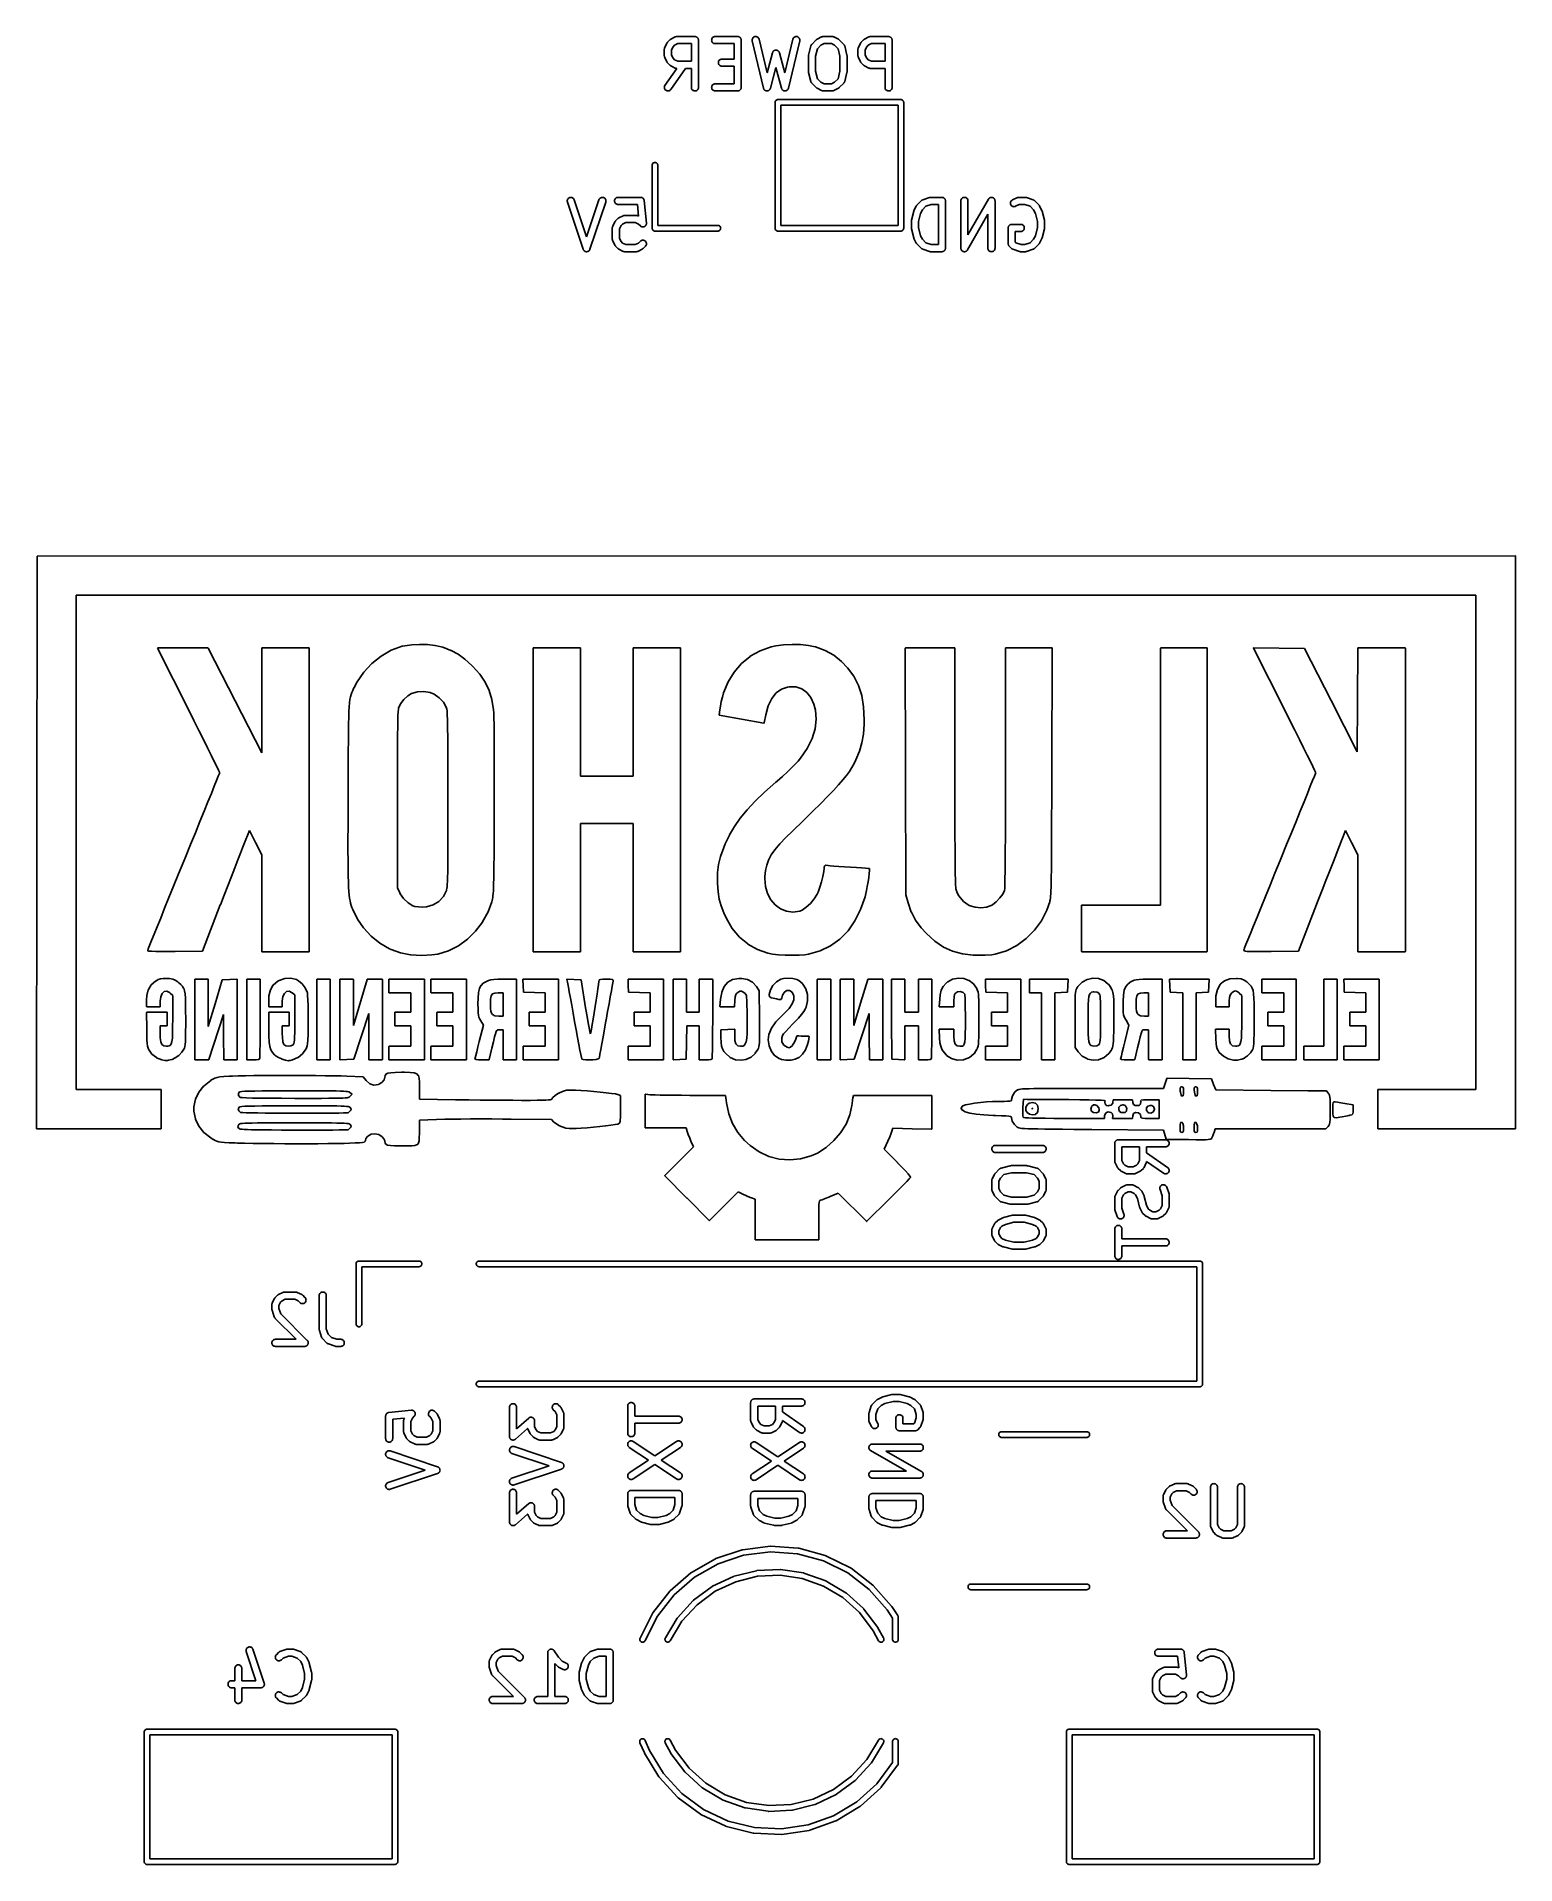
# Model space of a CAD drawing. Extents: x 82.3 to 113.6, y -103.4 to -64.8.
import ezdxf

# ---------------------------------------------------------------- set-up
doc = ezdxf.new("R2010")
doc.units = 0
doc.layers.add('BLACK', color=7, linetype='CONTINUOUS')

msp = doc.modelspace()

# ---------------------------------------------------------------- linework, layer by layer
at = {"layer": 'BLACK', "linetype": 'CONTINUOUS'}
for p, q in [((95.5758, -65.0093), (95.6234, -64.9141)), ((95.6234, -64.9141), (95.6239, -64.9131)), ((95.6239, -64.9131), (95.6262, -64.9096)), ((95.6262, -64.9096), (95.6282, -64.9059)), ((95.6282, -64.9059), (95.6301, -64.9035)), ((95.6301, -64.9035), (95.6318, -64.9009)), ((95.6318, -64.9009), (95.6348, -64.8978)), ((95.6348, -64.8978), (95.6374, -64.8946)), ((95.6374, -64.8946), (95.6851, -64.847)), ((95.6851, -64.847), (95.6858, -64.8462)), ((95.6858, -64.8462), (95.6891, -64.8436)), ((95.6891, -64.8436), (95.6922, -64.8407)), ((95.6922, -64.8407), (95.6948, -64.839)), ((95.6948, -64.839), (95.6972, -64.8371)), ((95.6972, -64.8371), (95.701, -64.8352)), ((95.701, -64.8352), (95.7046, -64.8329)), ((95.7046, -64.8329), (95.7998, -64.7853)), ((95.851, -64.9274), (95.7825, -64.9616)), ((95.7998, -64.7853), (95.8007, -64.7848)), ((95.8007, -64.7848), (95.8028, -64.7841)), ((95.8028, -64.7841), (95.8048, -64.783)), ((95.8048, -64.783), (95.8097, -64.7816)), ((95.8097, -64.7816), (95.8145, -64.7798)), ((95.8145, -64.7798), (95.8166, -64.7794)), ((95.8166, -64.7794), (95.8188, -64.7788)), ((95.8188, -64.7788), (95.8239, -64.7783)), ((95.8239, -64.7783), (95.8289, -64.7775)), ((95.8289, -64.7775), (95.8311, -64.7776)), ((95.8311, -64.7776), (95.8333, -64.7774)), ((95.8333, -64.7774), (96.2143, -64.7774)), ((96.1393, -64.9274), (95.851, -64.9274)), ((96.1393, -65.3012), (96.1393, -64.9274)), ((96.2143, -64.7774), (96.2148, -64.7774)), ((96.2148, -64.7774), (96.2148, -64.7774)), ((96.2148, -64.7774), (96.2148, -64.7774)), ((96.2148, -64.7774), (96.2153, -64.7774)), ((96.2153, -64.7774), (96.2224, -64.7782)), ((96.2224, -64.7782), (96.2294, -64.7789)), ((96.2294, -64.7789), (96.2296, -64.779)), ((96.2296, -64.779), (96.2299, -64.779)), ((96.2299, -64.779), (96.2366, -64.7811)), ((96.2366, -64.7811), (96.2433, -64.7832)), ((96.2433, -64.7832), (96.2436, -64.7834)), ((96.2436, -64.7834), (96.2438, -64.7834)), ((96.2438, -64.7834), (96.25, -64.7869)), ((96.25, -64.7869), (96.2562, -64.7902)), ((96.2562, -64.7902), (96.2564, -64.7904)), ((96.2564, -64.7904), (96.2567, -64.7905)), ((96.2567, -64.7905), (96.2621, -64.795)), ((96.2621, -64.795), (96.2675, -64.7995)), ((96.2675, -64.7995), (96.2677, -64.7997)), ((96.2677, -64.7997), (96.2679, -64.7999)), ((96.2679, -64.7999), (96.2723, -64.8054)), ((96.2723, -64.8054), (96.2768, -64.8109)), ((96.2768, -64.8109), (96.2769, -64.8111)), ((96.2769, -64.8111), (96.277, -64.8113)), ((96.277, -64.8113), (96.2803, -64.8176)), ((96.2803, -64.8176), (96.2836, -64.8238)), ((96.2836, -64.8238), (96.2837, -64.8241)), ((96.2837, -64.8241), (96.2838, -64.8243)), ((96.2838, -64.8243), (96.2858, -64.8311)), ((96.2858, -64.8311), (96.2879, -64.8378)), ((96.2879, -64.8378), (96.2879, -64.8381)), ((96.2879, -64.8381), (96.288, -64.8383)), ((96.288, -64.8383), (96.2886, -64.8453)), ((96.2886, -64.8453), (96.2893, -64.8524)), ((96.2893, -64.8524), (96.2893, -65.8524)), ((96.5679, -64.8519), (96.5694, -64.8373)), ((96.5692, -64.8664), (96.5679, -64.8519)), ((96.5733, -64.8805), (96.5692, -64.8664)), ((96.5694, -64.8373), (96.5737, -64.8233)), ((96.5801, -64.8934), (96.5733, -64.8805)), ((96.5737, -64.8233), (96.5807, -64.8104)), ((96.5893, -64.9049), (96.5801, -64.8934)), ((96.5807, -64.8104), (96.59, -64.7992)), ((96.6005, -64.9143), (96.5893, -64.9049)), ((96.59, -64.7992), (96.6014, -64.7899)), ((96.6133, -64.9213), (96.6005, -64.9143)), ((96.6014, -64.7899), (96.6143, -64.783)), ((96.6273, -64.9257), (96.6133, -64.9213)), ((96.6143, -64.783), (96.6283, -64.7788)), ((96.6418, -64.9274), (96.6273, -64.9257)), ((96.6283, -64.7788), (96.6429, -64.7774)), ((96.6429, -64.9274), (96.6418, -64.9274)), ((96.6429, -64.7774), (97.119, -64.7774)), ((97.044, -64.9274), (96.6429, -64.9274)), ((97.044, -65.2536), (97.044, -64.9274)), ((97.119, -64.7774), (97.1196, -64.7774)), ((97.1196, -64.7774), (97.1196, -64.7774)), ((97.1196, -64.7774), (97.1196, -64.7774)), ((97.1196, -64.7774), (97.1201, -64.7774)), ((97.1201, -64.7774), (97.1271, -64.7782)), ((97.1271, -64.7782), (97.1341, -64.7789)), ((97.1341, -64.7789), (97.1344, -64.779)), ((97.1344, -64.779), (97.1346, -64.779)), ((97.1346, -64.779), (97.1413, -64.7811)), ((97.1413, -64.7811), (97.1481, -64.7832)), ((97.1481, -64.7832), (97.1483, -64.7834)), ((97.1483, -64.7834), (97.1486, -64.7834)), ((97.1486, -64.7834), (97.1548, -64.7869)), ((97.1548, -64.7869), (97.161, -64.7902)), ((97.161, -64.7902), (97.1612, -64.7904)), ((97.1612, -64.7904), (97.1614, -64.7905)), ((97.1614, -64.7905), (97.1668, -64.795)), ((97.1668, -64.795), (97.1723, -64.7995)), ((97.1723, -64.7995), (97.1724, -64.7997)), ((97.1724, -64.7997), (97.1726, -64.7999)), ((97.1726, -64.7999), (97.177, -64.8054)), ((97.177, -64.8054), (97.1815, -64.8109)), ((97.1815, -64.8109), (97.1816, -64.8111)), ((97.1816, -64.8111), (97.1818, -64.8113)), ((97.1818, -64.8113), (97.1851, -64.8176)), ((97.1851, -64.8176), (97.1884, -64.8238)), ((97.1884, -64.8238), (97.1885, -64.8241)), ((97.1885, -64.8241), (97.1886, -64.8243)), ((97.1886, -64.8243), (97.1906, -64.8311)), ((97.1906, -64.8311), (97.1926, -64.8378)), ((97.1926, -64.8378), (97.1926, -64.8381)), ((97.1926, -64.8381), (97.1927, -64.8383)), ((97.1927, -64.8383), (97.1934, -64.8453)), ((97.1934, -64.8453), (97.194, -64.8524)), ((97.194, -64.8524), (97.194, -65.8524)), ((97.425, -64.8542), (97.4261, -64.8396)), ((97.4268, -64.8687), (97.425, -64.8542)), ((97.4261, -64.8396), (97.43, -64.8255)), ((97.427, -64.8698), (97.4268, -64.8687)), ((97.6651, -65.8698), (97.427, -64.8698)), ((97.43, -64.8255), (97.4365, -64.8124)), ((97.4365, -64.8124), (97.4455, -64.8008)), ((97.4455, -64.8008), (97.4566, -64.7912)), ((97.4566, -64.7912), (97.4693, -64.784)), ((97.4693, -64.784), (97.4831, -64.7793)), ((97.4831, -64.7793), (97.4977, -64.7774)), ((97.4977, -64.7774), (97.5123, -64.7784)), ((97.5123, -64.7784), (97.5264, -64.7822)), ((97.5264, -64.7822), (97.5395, -64.7886)), ((97.5395, -64.7886), (97.5512, -64.7975)), ((97.5512, -64.7975), (97.5608, -64.8085)), ((97.5608, -64.8085), (97.5682, -64.8212)), ((97.5682, -64.8212), (97.573, -64.835)), ((97.573, -64.835), (97.7422, -65.5459)), ((98.1149, -65.5459), (98.2842, -64.835)), ((98.4301, -64.8698), (98.192, -65.8698)), ((98.2842, -64.835), (98.2844, -64.834)), ((98.2844, -64.834), (98.2894, -64.8202)), ((98.2894, -64.8202), (98.2969, -64.8077)), ((98.2969, -64.8077), (98.3068, -64.7968)), ((98.3068, -64.7968), (98.3185, -64.7881)), ((98.3185, -64.7881), (98.3317, -64.7818)), ((98.3317, -64.7818), (98.3459, -64.7782)), ((98.3459, -64.7782), (98.3605, -64.7775)), ((98.3605, -64.7775), (98.375, -64.7795)), ((98.375, -64.7795), (98.3888, -64.7844)), ((98.3888, -64.7844), (98.4014, -64.7919)), ((98.4014, -64.7919), (98.4123, -64.8016)), ((98.4123, -64.8016), (98.4212, -64.8133)), ((98.4212, -64.8133), (98.4275, -64.8265)), ((98.4275, -64.8265), (98.4312, -64.8406)), ((98.4321, -64.8552), (98.4301, -64.8698)), ((98.4312, -64.8406), (98.4321, -64.8552)), ((98.6851, -64.9422), (98.7803, -64.847)), ((98.7803, -64.847), (98.781, -64.8462)), ((98.781, -64.8462), (98.7843, -64.8436)), ((98.7843, -64.8436), (98.7874, -64.8407)), ((98.7874, -64.8407), (98.79, -64.839)), ((98.79, -64.839), (98.7925, -64.8371)), ((98.7925, -64.8371), (98.7962, -64.8352)), ((98.7962, -64.8352), (98.7998, -64.8329)), ((98.7998, -64.8329), (98.895, -64.7853)), ((98.9463, -64.9274), (98.8778, -64.9616)), ((98.895, -64.7853), (98.896, -64.7848)), ((98.896, -64.7848), (98.898, -64.7841)), ((98.898, -64.7841), (98.9, -64.783)), ((98.9, -64.783), (98.9049, -64.7816)), ((98.9049, -64.7816), (98.9097, -64.7798)), ((98.9097, -64.7798), (98.9119, -64.7794)), ((98.9119, -64.7794), (98.914, -64.7788)), ((98.914, -64.7788), (98.9191, -64.7783)), ((98.9191, -64.7783), (98.9242, -64.7775)), ((98.9242, -64.7775), (98.9264, -64.7776)), ((98.9264, -64.7776), (98.9286, -64.7774)), ((98.9286, -64.7774), (99.119, -64.7774)), ((99.1013, -64.9274), (98.9463, -64.9274)), ((99.1699, -64.9616), (99.1013, -64.9274)), ((99.119, -64.7774), (99.1201, -64.7774)), ((99.1201, -64.7774), (99.1223, -64.7776)), ((99.1223, -64.7776), (99.1245, -64.7776)), ((99.1245, -64.7776), (99.1296, -64.7784)), ((99.1296, -64.7784), (99.1346, -64.779)), ((99.1346, -64.779), (99.1367, -64.7797)), ((99.1367, -64.7797), (99.1389, -64.7801)), ((99.1389, -64.7801), (99.1437, -64.7819)), ((99.1437, -64.7819), (99.1486, -64.7834)), ((99.1486, -64.7834), (99.1505, -64.7845)), ((99.1505, -64.7845), (99.1526, -64.7853)), ((99.1526, -64.7853), (99.2478, -64.8329)), ((99.2478, -64.8329), (99.2488, -64.8334)), ((99.2488, -64.8334), (99.2523, -64.8357)), ((99.2523, -64.8357), (99.256, -64.8377)), ((99.256, -64.8377), (99.2584, -64.8397)), ((99.2584, -64.8397), (99.261, -64.8414)), ((99.261, -64.8414), (99.2641, -64.8443)), ((99.2641, -64.8443), (99.2673, -64.847)), ((99.2673, -64.847), (99.3626, -64.9422)), ((99.671, -65.0093), (99.7186, -64.9141)), ((99.7186, -64.9141), (99.7191, -64.9131)), ((99.7191, -64.9131), (99.7214, -64.9096)), ((99.7214, -64.9096), (99.7234, -64.9059)), ((99.7234, -64.9059), (99.7254, -64.9035)), ((99.7254, -64.9035), (99.7271, -64.9009)), ((99.7271, -64.9009), (99.73, -64.8978)), ((99.73, -64.8978), (99.7327, -64.8946)), ((99.7327, -64.8946), (99.7803, -64.847)), ((99.7803, -64.847), (99.781, -64.8462)), ((99.781, -64.8462), (99.7843, -64.8436)), ((99.7843, -64.8436), (99.7874, -64.8407)), ((99.7874, -64.8407), (99.79, -64.839)), ((99.79, -64.839), (99.7925, -64.8371)), ((99.7925, -64.8371), (99.7962, -64.8352)), ((99.7962, -64.8352), (99.7998, -64.8329)), ((99.7998, -64.8329), (99.895, -64.7853)), ((99.9463, -64.9274), (99.8778, -64.9616)), ((99.895, -64.7853), (99.896, -64.7848)), ((99.896, -64.7848), (99.898, -64.7841)), ((99.898, -64.7841), (99.9, -64.783)), ((99.9, -64.783), (99.9049, -64.7816)), ((99.9049, -64.7816), (99.9097, -64.7798)), ((99.9097, -64.7798), (99.9119, -64.7794)), ((99.9119, -64.7794), (99.914, -64.7788)), ((99.914, -64.7788), (99.9191, -64.7783)), ((99.9191, -64.7783), (99.9242, -64.7775)), ((99.9242, -64.7775), (99.9264, -64.7776)), ((99.9264, -64.7776), (99.9286, -64.7774)), ((99.9286, -64.7774), (100.31, -64.7774)), ((100.235, -64.9274), (99.9463, -64.9274)), ((100.235, -65.3012), (100.235, -64.9274)), ((100.31, -64.7774), (100.31, -64.7774)), ((100.31, -64.7774), (100.31, -64.7774)), ((100.31, -64.7774), (100.311, -64.7774)), ((100.31, -64.7774), (100.31, -64.7774)), ((100.311, -64.7774), (100.318, -64.7782)), ((100.318, -64.7782), (100.325, -64.7789)), ((100.325, -64.7789), (100.325, -64.779)), ((100.325, -64.779), (100.325, -64.779)), ((100.325, -64.779), (100.332, -64.7811)), ((100.332, -64.7811), (100.339, -64.7832)), ((100.339, -64.7832), (100.339, -64.7834)), ((100.339, -64.7834), (100.339, -64.7834)), ((100.339, -64.7834), (100.345, -64.7869)), ((100.345, -64.7869), (100.351, -64.7902)), ((100.351, -64.7902), (100.352, -64.7904)), ((100.352, -64.7904), (100.352, -64.7905)), ((100.352, -64.7905), (100.357, -64.795)), ((100.357, -64.795), (100.363, -64.7995)), ((100.363, -64.7995), (100.363, -64.7997)), ((100.363, -64.7997), (100.363, -64.7999)), ((100.363, -64.7999), (100.367, -64.8054)), ((100.367, -64.8054), (100.372, -64.8109)), ((100.372, -64.8109), (100.372, -64.8111)), ((100.372, -64.8111), (100.372, -64.8113)), ((100.372, -64.8113), (100.376, -64.8176)), ((100.376, -64.8176), (100.379, -64.8238)), ((100.379, -64.8238), (100.379, -64.8241)), ((100.379, -64.8241), (100.379, -64.8243)), ((100.379, -64.8243), (100.381, -64.8311)), ((100.381, -64.8311), (100.383, -64.8378)), ((100.383, -64.8378), (100.383, -64.8381)), ((100.383, -64.8381), (100.383, -64.8383)), ((100.383, -64.8383), (100.384, -64.8453)), ((100.384, -64.8453), (100.385, -64.8524)), ((100.385, -64.8524), (100.385, -65.8524)), ((95.5679, -65.0418), (95.5681, -65.0396)), ((95.5679, -65.0429), (95.5679, -65.0418)), ((95.5679, -65.1857), (95.5679, -65.0429)), ((95.5681, -65.1879), (95.5679, -65.1857)), ((95.568, -65.1901), (95.5681, -65.1879)), ((95.5688, -65.1952), (95.568, -65.1901)), ((95.5681, -65.0374), (95.5689, -65.0324)), ((95.5681, -65.0396), (95.5681, -65.0374)), ((95.5693, -65.2003), (95.5688, -65.1952)), ((95.5689, -65.0324), (95.5695, -65.0273)), ((95.5699, -65.2024), (95.5693, -65.2003)), ((95.5695, -65.0273), (95.5702, -65.0252)), ((95.5703, -65.2046), (95.5699, -65.2024)), ((95.5702, -65.0252), (95.5705, -65.023)), ((95.572, -65.2094), (95.5703, -65.2046)), ((95.5705, -65.023), (95.5724, -65.0182)), ((95.5735, -65.2143), (95.572, -65.2094)), ((95.5724, -65.0182), (95.5739, -65.0133)), ((95.5746, -65.2162), (95.5735, -65.2143)), ((95.5739, -65.0133), (95.575, -65.0114)), ((95.5753, -65.2183), (95.5746, -65.2162)), ((95.575, -65.0114), (95.5758, -65.0093)), ((95.5758, -65.2193), (95.5753, -65.2183)), ((95.6234, -65.3145), (95.5758, -65.2193)), ((95.6256, -65.3181), (95.6234, -65.3145)), ((95.6276, -65.3218), (95.6256, -65.3181)), ((95.6295, -65.3242), (95.6276, -65.3218)), ((95.7521, -64.992), (95.7179, -65.0606)), ((95.7179, -65.0606), (95.7179, -65.168)), ((95.7179, -65.168), (95.7521, -65.2365)), ((95.7825, -64.9616), (95.7521, -64.992)), ((95.7521, -65.2365), (95.7825, -65.2669)), ((95.7825, -65.2669), (95.851, -65.3012)), ((95.851, -65.3012), (96.1393, -65.3012)), ((96.7107, -65.328), (96.7122, -65.3135)), ((96.7122, -65.3135), (96.7166, -65.2995)), ((96.7166, -65.2995), (96.7235, -65.2866)), ((96.7235, -65.2866), (96.7329, -65.2754)), ((96.7329, -65.2754), (96.7442, -65.2661)), ((96.7442, -65.2661), (96.7571, -65.2592)), ((96.7571, -65.2592), (96.7711, -65.255)), ((96.7711, -65.255), (96.7857, -65.2536)), ((96.7857, -65.2536), (97.044, -65.2536)), ((97.7422, -65.5459), (97.8561, -65.1188)), ((97.8561, -65.1188), (97.8564, -65.1178)), ((97.8564, -65.1178), (97.8573, -65.1155)), ((97.8573, -65.1155), (97.8579, -65.1131)), ((97.8579, -65.1131), (97.8599, -65.1087)), ((97.8599, -65.1087), (97.8617, -65.1041)), ((97.8617, -65.1041), (97.863, -65.1021)), ((97.863, -65.1021), (97.8641, -65.0998)), ((97.8641, -65.0998), (97.867, -65.0959)), ((97.867, -65.0959), (97.8696, -65.0918)), ((97.8696, -65.0918), (97.8713, -65.09)), ((97.8713, -65.09), (97.8727, -65.088)), ((97.8727, -65.088), (97.8763, -65.0847)), ((97.8763, -65.0847), (97.8797, -65.0812)), ((97.8797, -65.0812), (97.8817, -65.0798)), ((97.8817, -65.0798), (97.8835, -65.0781)), ((97.8835, -65.0781), (97.8877, -65.0756)), ((97.8877, -65.0756), (97.8917, -65.0728)), ((97.8917, -65.0728), (97.8939, -65.0718)), ((97.8939, -65.0718), (97.896, -65.0705)), ((97.896, -65.0705), (97.9006, -65.0688)), ((97.9006, -65.0688), (97.9051, -65.0669)), ((97.9051, -65.0669), (97.9075, -65.0663)), ((97.9075, -65.0663), (97.9098, -65.0655)), ((97.9098, -65.0655), (97.9146, -65.0647)), ((97.9146, -65.0647), (97.9193, -65.0637)), ((97.9193, -65.0637), (97.9218, -65.0636)), ((97.9218, -65.0636), (97.9242, -65.0632)), ((97.9242, -65.0632), (97.9291, -65.0634)), ((97.9291, -65.0634), (97.934, -65.0633)), ((97.934, -65.0633), (97.9364, -65.0637)), ((97.9364, -65.0637), (97.9388, -65.0638)), ((97.9388, -65.0638), (97.9436, -65.0649)), ((97.9436, -65.0649), (97.9484, -65.0658)), ((97.9484, -65.0658), (97.9507, -65.0666)), ((97.9507, -65.0666), (97.9531, -65.0672)), ((97.9531, -65.0672), (97.9575, -65.0692)), ((97.9575, -65.0692), (97.9621, -65.071)), ((97.9621, -65.071), (97.9641, -65.0723)), ((97.9641, -65.0723), (97.9664, -65.0733)), ((97.9664, -65.0733), (97.9703, -65.0762)), ((97.9703, -65.0762), (97.9745, -65.0788)), ((97.9745, -65.0788), (97.9763, -65.0805)), ((97.9763, -65.0805), (97.9782, -65.0819)), ((97.9782, -65.0819), (97.9816, -65.0855)), ((97.9816, -65.0855), (97.9851, -65.0888)), ((97.9851, -65.0888), (97.9865, -65.0908)), ((97.9865, -65.0908), (97.9882, -65.0926)), ((97.9882, -65.0926), (97.9908, -65.0968)), ((97.9908, -65.0968), (97.9936, -65.1007)), ((97.9936, -65.1007), (97.9946, -65.103)), ((97.9946, -65.103), (97.9959, -65.1051)), ((97.9959, -65.1051), (97.9976, -65.1096)), ((97.9976, -65.1096), (97.9996, -65.1141)), ((97.9996, -65.1141), (98.0002, -65.1165)), ((98.0002, -65.1165), (98.001, -65.1188)), ((98.001, -65.1188), (98.1149, -65.5459)), ((98.6155, -65.1847), (98.6156, -65.1833)), ((98.6155, -65.1857), (98.6155, -65.1847)), ((98.6155, -65.519), (98.6155, -65.1857)), ((98.6156, -65.182), (98.6164, -65.1761)), ((98.6156, -65.1833), (98.6156, -65.182)), ((98.6164, -65.1761), (98.6171, -65.1701)), ((98.6171, -65.1701), (98.6175, -65.1688)), ((98.6175, -65.1688), (98.6177, -65.1675)), ((98.6177, -65.1675), (98.6653, -64.977)), ((98.6653, -64.977), (98.6656, -64.976)), ((98.6656, -64.976), (98.6674, -64.9713)), ((98.6674, -64.9713), (98.6689, -64.9664)), ((98.6689, -64.9664), (98.6699, -64.9644)), ((98.6699, -64.9644), (98.6707, -64.9623)), ((98.6707, -64.9623), (98.6734, -64.958)), ((98.6734, -64.958), (98.6758, -64.9535)), ((98.6758, -64.9535), (98.6772, -64.9518)), ((98.6772, -64.9518), (98.6784, -64.9499)), ((98.6784, -64.9499), (98.6818, -64.9461)), ((98.6818, -64.9461), (98.6851, -64.9422)), ((98.8058, -65.0336), (98.7655, -65.1949)), ((98.7655, -65.1949), (98.7655, -65.5098)), ((98.8778, -64.9616), (98.8058, -65.0336)), ((99.2418, -65.0336), (99.1699, -64.9616)), ((99.2821, -65.1949), (99.2418, -65.0336)), ((99.2821, -65.5098), (99.2821, -65.1949)), ((99.3626, -64.9422), (99.3633, -64.9429)), ((99.3633, -64.9429), (99.3665, -64.9469)), ((99.3665, -64.9469), (99.3699, -64.9507)), ((99.3699, -64.9507), (99.371, -64.9526)), ((99.371, -64.9526), (99.3724, -64.9544)), ((99.3724, -64.9544), (99.3748, -64.9589)), ((99.3748, -64.9589), (99.3774, -64.9633)), ((99.3774, -64.9633), (99.3781, -64.9654)), ((99.3781, -64.9654), (99.3792, -64.9674)), ((99.3792, -64.9674), (99.3806, -64.9723)), ((99.3806, -64.9723), (99.3823, -64.977)), ((99.3823, -64.977), (99.4299, -65.1675)), ((99.4299, -65.1675), (99.4301, -65.1685)), ((99.4301, -65.1685), (99.4303, -65.1699)), ((99.4303, -65.1699), (99.4307, -65.1711)), ((99.4307, -65.1711), (99.4313, -65.1771)), ((99.4313, -65.1771), (99.4321, -65.183)), ((99.4321, -65.183), (99.432, -65.1844)), ((99.432, -65.1844), (99.4321, -65.1857)), ((99.4321, -65.1857), (99.4321, -65.519)), ((99.6631, -65.0418), (99.6633, -65.0396)), ((99.6631, -65.0429), (99.6631, -65.0418)), ((99.6631, -65.1857), (99.6631, -65.0429)), ((99.6633, -65.1879), (99.6631, -65.1857)), ((99.6632, -65.1901), (99.6633, -65.1879)), ((99.664, -65.1952), (99.6632, -65.1901)), ((99.6633, -65.0374), (99.6642, -65.0324)), ((99.6633, -65.0396), (99.6633, -65.0374)), ((99.6645, -65.2003), (99.664, -65.1952)), ((99.6642, -65.0324), (99.6647, -65.0273)), ((99.6652, -65.2024), (99.6645, -65.2003)), ((99.6647, -65.0273), (99.6654, -65.0252)), ((99.6655, -65.2046), (99.6652, -65.2024)), ((99.6654, -65.0252), (99.6658, -65.023)), ((99.6673, -65.2094), (99.6655, -65.2046)), ((99.6658, -65.023), (99.6676, -65.0182)), ((99.6688, -65.2143), (99.6673, -65.2094)), ((99.6676, -65.0182), (99.6692, -65.0133)), ((99.6698, -65.2162), (99.6688, -65.2143)), ((99.6692, -65.0133), (99.6702, -65.0114)), ((99.6706, -65.2183), (99.6698, -65.2162)), ((99.6702, -65.0114), (99.671, -65.0093)), ((99.671, -65.2193), (99.6706, -65.2183)), ((99.7186, -65.3145), (99.671, -65.2193)), ((99.7209, -65.3181), (99.7186, -65.3145)), ((99.7228, -65.3218), (99.7209, -65.3181)), ((99.7248, -65.3242), (99.7228, -65.3218)), ((99.8474, -64.992), (99.8131, -65.0606)), ((99.8131, -65.0606), (99.8131, -65.168)), ((99.8131, -65.168), (99.8474, -65.2365)), ((99.8778, -64.9616), (99.8474, -64.992)), ((99.8474, -65.2365), (99.8778, -65.2669)), ((99.8778, -65.2669), (99.9463, -65.3012)), ((99.9463, -65.3012), (100.235, -65.3012)), ((95.5814, -65.8094), (95.8322, -65.4512)), ((95.6312, -65.3269), (95.6295, -65.3242)), ((95.6341, -65.3299), (95.6312, -65.3269)), ((95.6367, -65.3332), (95.6341, -65.3299)), ((95.6374, -65.334), (95.6367, -65.3332)), ((95.6851, -65.3816), (95.6374, -65.334)), ((95.6883, -65.3843), (95.6851, -65.3816)), ((95.6913, -65.3872), (95.6883, -65.3843)), ((95.694, -65.3889), (95.6913, -65.3872)), ((95.6964, -65.3909), (95.694, -65.3889)), ((95.7001, -65.3929), (95.6964, -65.3909)), ((95.7036, -65.3952), (95.7001, -65.3929)), ((95.7046, -65.3957), (95.7036, -65.3952)), ((96.0152, -65.4512), (95.7043, -65.8954)), ((95.7998, -65.4433), (95.7046, -65.3957)), ((95.8019, -65.4441), (95.7998, -65.4433)), ((95.8038, -65.4451), (95.8019, -65.4441)), ((95.8087, -65.4467), (95.8038, -65.4451)), ((95.8135, -65.4485), (95.8087, -65.4467)), ((95.8156, -65.4489), (95.8135, -65.4485)), ((95.8177, -65.4496), (95.8156, -65.4489)), ((95.8228, -65.4501), (95.8177, -65.4496)), ((95.8279, -65.451), (95.8228, -65.4501)), ((95.8301, -65.4509), (95.8279, -65.451)), ((95.8322, -65.4512), (95.8301, -65.4509)), ((96.1393, -65.4512), (96.0152, -65.4512)), ((96.1393, -65.8524), (96.1393, -65.4512)), ((96.712, -65.3426), (96.7107, -65.328)), ((96.7162, -65.3567), (96.712, -65.3426)), ((96.723, -65.3696), (96.7162, -65.3567)), ((96.7321, -65.381), (96.723, -65.3696)), ((96.7433, -65.3905), (96.7321, -65.381)), ((96.7562, -65.3975), (96.7433, -65.3905)), ((96.7701, -65.4019), (96.7562, -65.3975)), ((96.7847, -65.4036), (96.7701, -65.4019)), ((96.7857, -65.4036), (96.7847, -65.4036)), ((97.044, -65.4036), (96.7857, -65.4036)), ((97.044, -65.7774), (97.044, -65.4036)), ((97.9286, -65.4292), (97.8106, -65.8717)), ((98.0466, -65.8717), (97.9286, -65.4292)), ((98.6156, -65.5204), (98.6155, -65.519)), ((98.6155, -65.5217), (98.6156, -65.5204)), ((98.6163, -65.5276), (98.6155, -65.5217)), ((98.6169, -65.5336), (98.6163, -65.5276)), ((98.6173, -65.5349), (98.6169, -65.5336)), ((98.6175, -65.5362), (98.6173, -65.5349)), ((98.6177, -65.5372), (98.6175, -65.5362)), ((98.6653, -65.7277), (98.6177, -65.5372)), ((98.7655, -65.5098), (98.8058, -65.6712)), ((98.8058, -65.6712), (98.8778, -65.7431)), ((99.1699, -65.7431), (99.2418, -65.6712)), ((99.2418, -65.6712), (99.2821, -65.5098)), ((99.4299, -65.5372), (99.3823, -65.7277)), ((99.4301, -65.5359), (99.4299, -65.5372)), ((99.4305, -65.5346), (99.4301, -65.5359)), ((99.4312, -65.5287), (99.4305, -65.5346)), ((99.4321, -65.5228), (99.4312, -65.5287)), ((99.4321, -65.5201), (99.432, -65.5214)), ((99.432, -65.5214), (99.4321, -65.5228)), ((99.4321, -65.519), (99.4321, -65.5201)), ((99.7264, -65.3269), (99.7248, -65.3242)), ((99.7293, -65.3299), (99.7264, -65.3269)), ((99.7319, -65.3332), (99.7293, -65.3299)), ((99.7327, -65.334), (99.7319, -65.3332)), ((99.7803, -65.3816), (99.7327, -65.334)), ((99.7836, -65.3843), (99.7803, -65.3816)), ((99.7866, -65.3872), (99.7836, -65.3843)), ((99.7892, -65.3889), (99.7866, -65.3872)), ((99.7916, -65.3909), (99.7892, -65.3889)), ((99.7953, -65.3929), (99.7916, -65.3909)), ((99.7989, -65.3952), (99.7953, -65.3929)), ((99.7998, -65.3957), (99.7989, -65.3952)), ((99.895, -65.4433), (99.7998, -65.3957)), ((99.8971, -65.4441), (99.895, -65.4433)), ((99.899, -65.4451), (99.8971, -65.4441)), ((99.9039, -65.4467), (99.899, -65.4451)), ((99.9087, -65.4485), (99.9039, -65.4467)), ((99.9109, -65.4489), (99.9087, -65.4485)), ((99.913, -65.4496), (99.9109, -65.4489)), ((99.9181, -65.4501), (99.913, -65.4496)), ((99.9231, -65.451), (99.9181, -65.4501)), ((99.9253, -65.4509), (99.9231, -65.451)), ((99.9275, -65.4512), (99.9253, -65.4509)), ((99.9286, -65.4512), (99.9275, -65.4512)), ((100.235, -65.4512), (99.9286, -65.4512)), ((100.235, -65.8524), (100.235, -65.4512)), ((95.5679, -65.8506), (95.5697, -65.836)), ((95.569, -65.8652), (95.5679, -65.8506)), ((95.5728, -65.8793), (95.569, -65.8652)), ((95.5697, -65.836), (95.5742, -65.8221)), ((95.5794, -65.8924), (95.5728, -65.8793)), ((95.5742, -65.8221), (95.5814, -65.8094)), ((95.5884, -65.9039), (95.5794, -65.8924)), ((95.5994, -65.9135), (95.5884, -65.9039)), ((95.6121, -65.9208), (95.5994, -65.9135)), ((95.626, -65.9255), (95.6121, -65.9208)), ((95.6405, -65.9273), (95.626, -65.9255)), ((95.6551, -65.9264), (95.6405, -65.9273)), ((95.6693, -65.9226), (95.6551, -65.9264)), ((95.6824, -65.9161), (95.6693, -65.9226)), ((95.694, -65.9072), (95.6824, -65.9161)), ((95.7037, -65.8962), (95.694, -65.9072)), ((95.7043, -65.8954), (95.7037, -65.8962)), ((96.1407, -65.8669), (96.1393, -65.8524)), ((96.1449, -65.881), (96.1407, -65.8669)), ((96.1518, -65.8939), (96.1449, -65.881)), ((96.1611, -65.9052), (96.1518, -65.8939)), ((96.1723, -65.9146), (96.1611, -65.9052)), ((96.1852, -65.9215), (96.1723, -65.9146)), ((96.1992, -65.9258), (96.1852, -65.9215)), ((96.2138, -65.9274), (96.1992, -65.9258)), ((96.2283, -65.9261), (96.2138, -65.9274)), ((96.2424, -65.9219), (96.2283, -65.9261)), ((96.2554, -65.9151), (96.2424, -65.9219)), ((96.2668, -65.906), (96.2554, -65.9151)), ((96.2762, -65.8948), (96.2668, -65.906)), ((96.2832, -65.8819), (96.2762, -65.8948)), ((96.2876, -65.868), (96.2832, -65.8819)), ((96.2893, -65.8534), (96.2876, -65.868)), ((96.2893, -65.8524), (96.2893, -65.8534)), ((96.5679, -65.8519), (96.5694, -65.8373)), ((96.5692, -65.8664), (96.5679, -65.8519)), ((96.5733, -65.8805), (96.5692, -65.8664)), ((96.5694, -65.8373), (96.5737, -65.8233)), ((96.5801, -65.8934), (96.5733, -65.8805)), ((96.5737, -65.8233), (96.5807, -65.8104)), ((96.5893, -65.9049), (96.5801, -65.8934)), ((96.5807, -65.8104), (96.59, -65.7992)), ((96.6005, -65.9143), (96.5893, -65.9049)), ((96.59, -65.7992), (96.6014, -65.7899)), ((96.6133, -65.9213), (96.6005, -65.9143)), ((96.6014, -65.7899), (96.6143, -65.783)), ((96.6273, -65.9257), (96.6133, -65.9213)), ((96.6143, -65.783), (96.6283, -65.7788)), ((96.6418, -65.9274), (96.6273, -65.9257)), ((96.6283, -65.7788), (96.6429, -65.7774)), ((96.6429, -65.9274), (96.6418, -65.9274)), ((96.6429, -65.7774), (97.044, -65.7774)), ((97.119, -65.9274), (96.6429, -65.9274)), ((97.1261, -65.9267), (97.119, -65.9274)), ((97.1331, -65.9261), (97.1261, -65.9267)), ((97.1334, -65.926), (97.1331, -65.9261)), ((97.1336, -65.926), (97.1334, -65.926)), ((97.1404, -65.9239), (97.1336, -65.926)), ((97.1471, -65.9219), (97.1404, -65.9239)), ((97.1474, -65.9218), (97.1471, -65.9219)), ((97.1476, -65.9217), (97.1474, -65.9218)), ((97.1539, -65.9184), (97.1476, -65.9217)), ((97.1601, -65.9151), (97.1539, -65.9184)), ((97.1603, -65.915), (97.1601, -65.9151)), ((97.1606, -65.9148), (97.1603, -65.915)), ((97.1661, -65.9104), (97.1606, -65.9148)), ((97.1715, -65.906), (97.1661, -65.9104)), ((97.1717, -65.9058), (97.1715, -65.906)), ((97.1719, -65.9056), (97.1717, -65.9058)), ((97.1764, -65.9002), (97.1719, -65.9056)), ((97.1809, -65.8948), (97.1764, -65.9002)), ((97.1811, -65.8945), (97.1809, -65.8948)), ((97.1812, -65.8943), (97.1811, -65.8945)), ((97.1846, -65.8881), (97.1812, -65.8943)), ((97.188, -65.8819), (97.1846, -65.8881)), ((97.1881, -65.8817), (97.188, -65.8819)), ((97.1882, -65.8814), (97.1881, -65.8817)), ((97.1903, -65.8747), (97.1882, -65.8814)), ((97.1924, -65.868), (97.1903, -65.8747)), ((97.1925, -65.8675), (97.1924, -65.8677)), ((97.1924, -65.8677), (97.1924, -65.868)), ((97.1932, -65.8605), (97.1925, -65.8675)), ((97.194, -65.8534), (97.1932, -65.8605)), ((97.194, -65.8524), (97.194, -65.8529)), ((97.194, -65.8529), (97.194, -65.8529)), ((97.194, -65.8529), (97.194, -65.8529)), ((97.194, -65.8529), (97.194, -65.8534)), ((97.6663, -65.873), (97.6651, -65.8698)), ((97.667, -65.8764), (97.6663, -65.873)), ((97.6686, -65.8799), (97.667, -65.8764)), ((97.6699, -65.8836), (97.6686, -65.8799)), ((97.6716, -65.8866), (97.6699, -65.8836)), ((97.6731, -65.8897), (97.6716, -65.8866)), ((97.6753, -65.8929), (97.6731, -65.8897)), ((97.6773, -65.8962), (97.6753, -65.8929)), ((97.6795, -65.8988), (97.6773, -65.8962)), ((97.6816, -65.9017), (97.6795, -65.8988)), ((97.6844, -65.9043), (97.6816, -65.9017)), ((97.6869, -65.9072), (97.6844, -65.9043)), ((97.6897, -65.9093), (97.6869, -65.9072)), ((97.6922, -65.9117), (97.6897, -65.9093)), ((97.6955, -65.9138), (97.6922, -65.9117)), ((97.6986, -65.9161), (97.6955, -65.9138)), ((97.7017, -65.9176), (97.6986, -65.9161)), ((97.7046, -65.9195), (97.7017, -65.9176)), ((97.7082, -65.9209), (97.7046, -65.9195)), ((97.7117, -65.9226), (97.7082, -65.9209)), ((97.715, -65.9235), (97.7117, -65.9226)), ((97.7183, -65.9247), (97.715, -65.9235)), ((97.7221, -65.9254), (97.7183, -65.9247)), ((97.7258, -65.9264), (97.7221, -65.9254)), ((97.7293, -65.9266), (97.7258, -65.9264)), ((97.7327, -65.9272), (97.7293, -65.9266)), ((97.7366, -65.9271), (97.7327, -65.9272)), ((97.7404, -65.9273), (97.7366, -65.9271)), ((97.7439, -65.9269), (97.7404, -65.9273)), ((97.7473, -65.9268), (97.7439, -65.9269)), ((97.7511, -65.926), (97.7473, -65.9268)), ((97.755, -65.9255), (97.7511, -65.926)), ((97.7582, -65.9244), (97.755, -65.9255)), ((97.7616, -65.9236), (97.7582, -65.9244)), ((97.7651, -65.922), (97.7616, -65.9236)), ((97.7688, -65.9208), (97.7651, -65.922)), ((97.7718, -65.9191), (97.7688, -65.9208)), ((97.775, -65.9177), (97.7718, -65.9191)), ((97.7782, -65.9154), (97.775, -65.9177)), ((97.7815, -65.9135), (97.7782, -65.9154)), ((97.7841, -65.9113), (97.7815, -65.9135)), ((97.787, -65.9093), (97.7841, -65.9113)), ((97.7897, -65.9065), (97.787, -65.9093)), ((97.7926, -65.9039), (97.7897, -65.9065)), ((97.7947, -65.9012), (97.7926, -65.9039)), ((97.7971, -65.8987), (97.7947, -65.9012)), ((97.7992, -65.8954), (97.7971, -65.8987)), ((97.8016, -65.8924), (97.7992, -65.8954)), ((97.8031, -65.8893), (97.8016, -65.8924)), ((97.805, -65.8863), (97.8031, -65.8893)), ((97.8064, -65.8827), (97.805, -65.8863)), ((97.8081, -65.8793), (97.8064, -65.8827)), ((97.809, -65.8759), (97.8081, -65.8793)), ((97.8103, -65.8727), (97.809, -65.8759)), ((97.8106, -65.8717), (97.8103, -65.8727)), ((98.0478, -65.875), (98.0466, -65.8717)), ((98.0487, -65.8783), (98.0478, -65.875)), ((98.0503, -65.8818), (98.0487, -65.8783)), ((98.0517, -65.8854), (98.0503, -65.8818)), ((98.0535, -65.8884), (98.0517, -65.8854)), ((98.055, -65.8915), (98.0535, -65.8884)), ((98.0574, -65.8946), (98.055, -65.8915)), ((98.0594, -65.8979), (98.0574, -65.8946)), ((98.0618, -65.9004), (98.0594, -65.8979)), ((98.0638, -65.9032), (98.0618, -65.9004)), ((98.0667, -65.9057), (98.0638, -65.9032)), ((98.0694, -65.9086), (98.0667, -65.9057)), ((98.0722, -65.9106), (98.0694, -65.9086)), ((98.0748, -65.9129), (98.0722, -65.9106)), ((98.0781, -65.9149), (98.0748, -65.9129)), ((98.0812, -65.9172), (98.0781, -65.9149)), ((98.0844, -65.9186), (98.0812, -65.9172)), ((98.0874, -65.9204), (98.0844, -65.9186)), ((98.091, -65.9216), (98.0874, -65.9204)), ((98.0945, -65.9233), (98.091, -65.9216)), ((98.0979, -65.9241), (98.0945, -65.9233)), ((98.1012, -65.9252), (98.0979, -65.9241)), ((98.105, -65.9258), (98.1012, -65.9252)), ((98.1088, -65.9267), (98.105, -65.9258)), ((98.1122, -65.9268), (98.1088, -65.9267)), ((98.1157, -65.9273), (98.1122, -65.9268)), ((98.1195, -65.9271), (98.1157, -65.9273)), ((98.1234, -65.9273), (98.1195, -65.9271)), ((98.1268, -65.9267), (98.1234, -65.9273)), ((98.1303, -65.9265), (98.1268, -65.9267)), ((98.134, -65.9256), (98.1303, -65.9265)), ((98.1379, -65.925), (98.134, -65.9256)), ((98.1411, -65.9238), (98.1379, -65.925)), ((98.1445, -65.9229), (98.1411, -65.9238)), ((98.1479, -65.9213), (98.1445, -65.9229)), ((98.1516, -65.9199), (98.1479, -65.9213)), ((98.1546, -65.9181), (98.1516, -65.9199)), ((98.1577, -65.9167), (98.1546, -65.9181)), ((98.1608, -65.9143), (98.1577, -65.9167)), ((98.1641, -65.9123), (98.1608, -65.9143)), ((98.1667, -65.91), (98.1641, -65.9123)), ((98.1694, -65.9079), (98.1667, -65.91)), ((98.172, -65.9051), (98.1694, -65.9079)), ((98.1749, -65.9024), (98.172, -65.9051)), ((98.1769, -65.8996), (98.1749, -65.9024)), ((98.1793, -65.8971), (98.1769, -65.8996)), ((98.1813, -65.8938), (98.1793, -65.8971)), ((98.1836, -65.8906), (98.1813, -65.8938)), ((98.185, -65.8875), (98.1836, -65.8906)), ((98.1868, -65.8845), (98.185, -65.8875)), ((98.1881, -65.8809), (98.1868, -65.8845)), ((98.1898, -65.8774), (98.1881, -65.8809)), ((98.1906, -65.874), (98.1898, -65.8774)), ((98.1918, -65.8708), (98.1906, -65.874)), ((98.192, -65.8698), (98.1918, -65.8708)), ((98.667, -65.7325), (98.6653, -65.7277)), ((98.6685, -65.7374), (98.667, -65.7325)), ((98.6695, -65.7394), (98.6685, -65.7374)), ((98.6703, -65.7415), (98.6695, -65.7394)), ((98.6729, -65.7459), (98.6703, -65.7415)), ((98.6752, -65.7504), (98.6729, -65.7459)), ((98.6766, -65.7521), (98.6752, -65.7504)), ((98.6778, -65.7541), (98.6766, -65.7521)), ((98.6812, -65.7578), (98.6778, -65.7541)), ((98.6843, -65.7618), (98.6812, -65.7578)), ((98.6851, -65.7626), (98.6843, -65.7618)), ((98.7803, -65.8578), (98.6851, -65.7626)), ((98.7836, -65.8605), (98.7803, -65.8578)), ((98.7866, -65.8634), (98.7836, -65.8605)), ((98.7892, -65.8651), (98.7866, -65.8634)), ((98.7916, -65.8671), (98.7892, -65.8651)), ((98.7953, -65.8691), (98.7916, -65.8671)), ((98.7989, -65.8714), (98.7953, -65.8691)), ((98.7998, -65.8718), (98.7989, -65.8714)), ((98.895, -65.9195), (98.7998, -65.8718)), ((98.8778, -65.7431), (98.9463, -65.7774)), ((98.8971, -65.9203), (98.895, -65.9195)), ((98.899, -65.9213), (98.8971, -65.9203)), ((98.9039, -65.9229), (98.899, -65.9213)), ((98.9087, -65.9247), (98.9039, -65.9229)), ((98.9109, -65.9251), (98.9087, -65.9247)), ((98.913, -65.9257), (98.9109, -65.9251)), ((98.9181, -65.9263), (98.913, -65.9257)), ((98.9231, -65.9272), (98.9181, -65.9263)), ((98.9253, -65.9271), (98.9231, -65.9272)), ((98.9275, -65.9274), (98.9253, -65.9271)), ((98.9286, -65.9274), (98.9275, -65.9274)), ((99.119, -65.9274), (98.9286, -65.9274)), ((98.9463, -65.7774), (99.1013, -65.7774)), ((99.1013, -65.7774), (99.1699, -65.7431)), ((99.1212, -65.9272), (99.119, -65.9274)), ((99.1234, -65.9273), (99.1212, -65.9272)), ((99.1285, -65.9265), (99.1234, -65.9273)), ((99.1336, -65.926), (99.1285, -65.9265)), ((99.1357, -65.9253), (99.1336, -65.926)), ((99.1379, -65.925), (99.1357, -65.9253)), ((99.1427, -65.9232), (99.1379, -65.925)), ((99.1476, -65.9217), (99.1427, -65.9232)), ((99.1496, -65.9207), (99.1476, -65.9217)), ((99.1516, -65.9199), (99.1496, -65.9207)), ((99.1526, -65.9195), (99.1516, -65.9199)), ((99.2478, -65.8718), (99.1526, -65.9195)), ((99.2514, -65.8696), (99.2478, -65.8718)), ((99.2551, -65.8677), (99.2514, -65.8696)), ((99.2576, -65.8657), (99.2551, -65.8677)), ((99.2602, -65.8641), (99.2576, -65.8657)), ((99.2633, -65.8612), (99.2602, -65.8641)), ((99.2666, -65.8585), (99.2633, -65.8612)), ((99.2673, -65.8578), (99.2666, -65.8585)), ((99.3626, -65.7626), (99.2673, -65.8578)), ((99.3658, -65.7586), (99.3626, -65.7626)), ((99.3692, -65.7549), (99.3658, -65.7586)), ((99.3704, -65.753), (99.3692, -65.7549)), ((99.3718, -65.7512), (99.3704, -65.753)), ((99.3742, -65.7468), (99.3718, -65.7512)), ((99.3769, -65.7424), (99.3742, -65.7468)), ((99.3777, -65.7403), (99.3769, -65.7424)), ((99.3788, -65.7383), (99.3777, -65.7403)), ((99.3802, -65.7335), (99.3788, -65.7383)), ((99.382, -65.7287), (99.3802, -65.7335)), ((99.3823, -65.7277), (99.382, -65.7287)), ((100.236, -65.8669), (100.235, -65.8524)), ((100.24, -65.881), (100.236, -65.8669)), ((100.247, -65.8939), (100.24, -65.881)), ((100.256, -65.9052), (100.247, -65.8939)), ((100.268, -65.9146), (100.256, -65.9052)), ((100.28, -65.9215), (100.268, -65.9146)), ((100.294, -65.9258), (100.28, -65.9215)), ((100.309, -65.9274), (100.294, -65.9258)), ((100.324, -65.9261), (100.309, -65.9274)), ((100.338, -65.9219), (100.324, -65.9261)), ((100.351, -65.9151), (100.338, -65.9219)), ((100.362, -65.906), (100.351, -65.9151)), ((100.371, -65.8948), (100.362, -65.906)), ((100.378, -65.8819), (100.371, -65.8948)), ((100.383, -65.868), (100.378, -65.8819)), ((100.385, -65.8534), (100.383, -65.868)), ((100.385, -65.8524), (100.385, -65.8534)), ((97.9097, -66.17), (97.9109, -66.1582)), ((97.91, -66.1729), (97.9097, -66.17)), ((97.91, -68.827), (97.91, -66.1729)), ((97.9109, -66.1582), (97.9143, -66.1469)), ((97.9143, -66.1469), (97.9199, -66.1365)), ((97.9199, -66.1365), (97.9274, -66.1274)), ((97.9274, -66.1274), (97.9365, -66.1199)), ((97.9365, -66.1199), (97.9469, -66.1143)), ((97.9469, -66.1143), (97.9582, -66.1109)), ((97.9582, -66.1109), (97.9671, -66.11)), ((97.9671, -66.11), (97.97, -66.1097)), ((97.97, -66.1097), (97.9729, -66.11)), ((97.9729, -66.11), (100.567, -66.11)), ((98.03, -66.23), (98.03, -68.77)), ((100.51, -66.23), (98.03, -66.23)), ((100.51, -68.77), (100.51, -66.23)), ((100.567, -66.11), (100.57, -66.1097)), ((100.57, -66.1097), (100.573, -66.11)), ((100.573, -66.11), (100.573, -66.11)), ((100.573, -66.11), (100.582, -66.1109)), ((100.582, -66.1109), (100.593, -66.1143)), ((100.593, -66.1143), (100.603, -66.1199)), ((100.603, -66.1199), (100.613, -66.1274)), ((100.613, -66.1274), (100.62, -66.1365)), ((100.62, -66.1365), (100.626, -66.1469)), ((100.626, -66.1469), (100.629, -66.1582)), ((100.629, -66.1582), (100.63, -66.17)), ((100.63, -66.17), (100.63, -66.1729)), ((100.63, -66.1729), (100.63, -68.8271)), ((95.31, -67.4971), (95.3109, -67.4882)), ((95.31, -68.827), (95.31, -67.4971)), ((95.3109, -67.4882), (95.3143, -67.4769)), ((95.3143, -67.4769), (95.3199, -67.4665)), ((95.3199, -67.4665), (95.3274, -67.4574)), ((95.3274, -67.4574), (95.3365, -67.4499)), ((95.3365, -67.4499), (95.3469, -67.4443)), ((95.3469, -67.4443), (95.3582, -67.4409)), ((95.3582, -67.4409), (95.37, -67.4397)), ((95.37, -67.4397), (95.3818, -67.4409)), ((95.3818, -67.4409), (95.3931, -67.4443)), ((95.3931, -67.4443), (95.4035, -67.4499)), ((95.4035, -67.4499), (95.4126, -67.4574)), ((95.4126, -67.4574), (95.4201, -67.4665)), ((95.4201, -67.4665), (95.4257, -67.4769)), ((95.4257, -67.4769), (95.4291, -67.4882)), ((95.4291, -67.4882), (95.43, -67.4971)), ((95.43, -67.4971), (95.43, -68.77)), ((93.5157, -68.2461), (93.5184, -68.2318)), ((93.5159, -68.2608), (93.5157, -68.2461)), ((93.519, -68.2751), (93.5159, -68.2608)), ((93.5184, -68.2318), (93.5237, -68.2181)), ((93.5193, -68.2761), (93.519, -68.2751)), ((93.8527, -69.2761), (93.5193, -68.2761)), ((93.5237, -68.2181), (93.5317, -68.2058)), ((93.5317, -68.2058), (93.5418, -68.1953)), ((93.5418, -68.1953), (93.5538, -68.1869)), ((93.5538, -68.1869), (93.5673, -68.1811)), ((93.5673, -68.1811), (93.5815, -68.1779)), ((93.5815, -68.1779), (93.5962, -68.1776)), ((93.5962, -68.1776), (93.6106, -68.1801)), ((93.6106, -68.1801), (93.6243, -68.1854)), ((93.6243, -68.1854), (93.6366, -68.1933)), ((93.6366, -68.1933), (93.6472, -68.2033)), ((93.6472, -68.2033), (93.6557, -68.2153)), ((93.6557, -68.2153), (93.6616, -68.2287)), ((93.6616, -68.2287), (93.9238, -69.0152)), ((93.9238, -69.0152), (94.186, -68.2287)), ((94.3283, -68.2761), (93.995, -69.2761)), ((94.186, -68.2287), (94.1863, -68.2277)), ((94.1863, -68.2277), (94.1925, -68.2144)), ((94.1925, -68.2144), (94.2011, -68.2026)), ((94.2011, -68.2026), (94.2118, -68.1926)), ((94.2118, -68.1926), (94.2243, -68.185)), ((94.2243, -68.185), (94.238, -68.1799)), ((94.238, -68.1799), (94.2525, -68.1775)), ((94.2525, -68.1775), (94.2671, -68.178)), ((94.2671, -68.178), (94.2814, -68.1814)), ((94.2814, -68.1814), (94.2947, -68.1875)), ((94.2947, -68.1875), (94.3066, -68.196)), ((94.3066, -68.196), (94.3166, -68.2067)), ((94.3166, -68.2067), (94.3243, -68.2191)), ((94.3243, -68.2191), (94.3295, -68.2328)), ((94.3315, -68.2618), (94.3283, -68.2761)), ((94.3295, -68.2328), (94.332, -68.2472)), ((94.332, -68.2472), (94.3315, -68.2618)), ((94.5155, -68.2519), (94.517, -68.2373)), ((94.5168, -68.2664), (94.5155, -68.2519)), ((94.5209, -68.2805), (94.5168, -68.2664)), ((94.517, -68.2373), (94.5213, -68.2233)), ((94.5277, -68.2934), (94.5209, -68.2805)), ((94.5213, -68.2233), (94.5283, -68.2104)), ((94.5369, -68.3049), (94.5277, -68.2934)), ((94.5283, -68.2104), (94.5376, -68.1992)), ((94.5481, -68.3143), (94.5369, -68.3049)), ((94.5376, -68.1992), (94.549, -68.1899)), ((94.5609, -68.3213), (94.5481, -68.3143)), ((94.549, -68.1899), (94.5619, -68.183)), ((94.5749, -68.3257), (94.5609, -68.3213)), ((94.5619, -68.183), (94.5759, -68.1788)), ((94.5894, -68.3274), (94.5749, -68.3257)), ((94.5759, -68.1788), (94.5905, -68.1774)), ((94.5905, -68.3274), (94.5894, -68.3274)), ((94.5905, -68.1774), (95.0667, -68.1774)), ((94.9988, -68.3274), (94.5905, -68.3274)), ((95.0236, -68.5756), (94.9988, -68.3274)), ((95.0667, -68.1774), (95.0677, -68.1774)), ((95.0677, -68.1774), (95.071, -68.1778)), ((95.071, -68.1778), (95.0744, -68.1778)), ((95.0744, -68.1778), (95.0783, -68.1786)), ((95.0783, -68.1786), (95.0823, -68.179)), ((95.0823, -68.179), (95.0854, -68.18)), ((95.0854, -68.18), (95.0887, -68.1807)), ((95.0887, -68.1807), (95.0924, -68.1822)), ((95.0924, -68.1822), (95.0962, -68.1834)), ((95.0962, -68.1834), (95.0991, -68.1851)), ((95.0991, -68.1851), (95.1022, -68.1863)), ((95.1022, -68.1863), (95.1055, -68.1886)), ((95.1055, -68.1886), (95.109, -68.1905)), ((95.109, -68.1905), (95.1116, -68.1926)), ((95.1116, -68.1926), (95.1144, -68.1945)), ((95.1144, -68.1945), (95.1172, -68.1973)), ((95.1172, -68.1973), (95.1203, -68.1999)), ((95.1203, -68.1999), (95.1223, -68.2025)), ((95.1223, -68.2025), (95.1247, -68.2049)), ((95.1247, -68.2049), (95.1269, -68.2082)), ((95.1269, -68.2082), (95.1294, -68.2113)), ((95.1294, -68.2113), (95.131, -68.2143)), ((95.131, -68.2143), (95.1328, -68.217)), ((95.1328, -68.217), (95.1344, -68.2207)), ((95.1344, -68.2207), (95.1362, -68.2243)), ((95.1362, -68.2243), (95.1371, -68.2275)), ((95.1371, -68.2275), (95.1384, -68.2306)), ((95.1384, -68.2306), (95.1392, -68.2345)), ((95.1392, -68.2345), (95.1403, -68.2383)), ((95.1403, -68.2383), (95.1406, -68.2416)), ((95.1406, -68.2416), (95.1413, -68.2449)), ((95.1413, -68.2449), (95.1889, -68.7211)), ((100.847, -68.4569), (100.895, -68.3617)), ((100.895, -68.3608), (100.898, -68.3572)), ((100.895, -68.3617), (100.895, -68.3608)), ((100.898, -68.3572), (100.9, -68.3535)), ((100.9, -68.3535), (100.902, -68.3511)), ((100.902, -68.3511), (100.903, -68.3485)), ((100.903, -68.3485), (100.906, -68.3455)), ((100.906, -68.3455), (100.909, -68.3422)), ((100.909, -68.3422), (101.004, -68.247)), ((101.004, -68.247), (101.005, -68.2462)), ((101.005, -68.2462), (101.007, -68.2449)), ((101.007, -68.2449), (101.008, -68.2433)), ((101.008, -68.2433), (101.012, -68.2403)), ((101.012, -68.2403), (101.016, -68.2371)), ((101.016, -68.2371), (101.018, -68.2361)), ((101.018, -68.2361), (101.02, -68.2348)), ((101.02, -68.2348), (101.025, -68.2327)), ((101.098, -68.3656), (101.024, -68.4397)), ((101.025, -68.2327), (101.029, -68.2304)), ((101.029, -68.2304), (101.031, -68.2297)), ((101.031, -68.2297), (101.033, -68.2288)), ((101.033, -68.2288), (101.176, -68.1812)), ((101.212, -68.3274), (101.098, -68.3656)), ((101.176, -68.1812), (101.177, -68.1809)), ((101.177, -68.1809), (101.181, -68.18)), ((101.181, -68.18), (101.185, -68.1788)), ((101.185, -68.1788), (101.189, -68.1785)), ((101.189, -68.1785), (101.192, -68.1779)), ((101.192, -68.1779), (101.196, -68.1778)), ((101.196, -68.1778), (101.2, -68.1774)), ((101.2, -68.1774), (101.438, -68.1774)), ((101.363, -68.3274), (101.212, -68.3274)), ((101.363, -69.1774), (101.363, -68.3274)), ((101.438, -68.1774), (101.439, -68.1774)), ((101.439, -68.1774), (101.439, -68.1774)), ((101.439, -68.1774), (101.439, -68.1774)), ((101.439, -68.1774), (101.439, -68.1774)), ((101.439, -68.1774), (101.446, -68.1782)), ((101.446, -68.1782), (101.453, -68.1789)), ((101.453, -68.1789), (101.453, -68.179)), ((101.453, -68.179), (101.454, -68.179)), ((101.454, -68.179), (101.46, -68.1811)), ((101.46, -68.1811), (101.467, -68.1832)), ((101.467, -68.1832), (101.467, -68.1834)), ((101.467, -68.1834), (101.468, -68.1834)), ((101.468, -68.1834), (101.474, -68.1869)), ((101.474, -68.1869), (101.48, -68.1902)), ((101.48, -68.1902), (101.48, -68.1904)), ((101.48, -68.1904), (101.48, -68.1905)), ((101.48, -68.1905), (101.486, -68.195)), ((101.486, -68.195), (101.491, -68.1995)), ((101.491, -68.1995), (101.491, -68.1997)), ((101.491, -68.1997), (101.492, -68.1999)), ((101.492, -68.1999), (101.496, -68.2054)), ((101.496, -68.2054), (101.501, -68.2109)), ((101.501, -68.2109), (101.501, -68.2111)), ((101.501, -68.2111), (101.501, -68.2113)), ((101.501, -68.2113), (101.504, -68.2176)), ((101.504, -68.2176), (101.507, -68.2238)), ((101.507, -68.2238), (101.508, -68.2241)), ((101.508, -68.2241), (101.508, -68.2243)), ((101.508, -68.2243), (101.51, -68.231)), ((101.51, -68.231), (101.512, -68.2378)), ((101.512, -68.2378), (101.512, -68.2381)), ((101.512, -68.2381), (101.512, -68.2383)), ((101.512, -68.2383), (101.512, -68.2454)), ((101.512, -68.2454), (101.513, -68.2524)), ((101.513, -68.2524), (101.513, -69.2524)), ((101.839, -68.2513), (101.841, -68.2368)), ((101.839, -68.2524), (101.839, -68.2513)), ((101.839, -69.2524), (101.839, -68.2524)), ((101.841, -68.2368), (101.845, -68.2228)), ((101.845, -68.2228), (101.852, -68.21)), ((101.852, -68.21), (101.862, -68.1988)), ((101.862, -68.1988), (101.873, -68.1896)), ((101.873, -68.1896), (101.886, -68.1828)), ((101.886, -68.1828), (101.9, -68.1787)), ((101.9, -68.1787), (101.915, -68.1774)), ((101.915, -68.1774), (101.929, -68.1789)), ((101.929, -68.1789), (101.943, -68.1832)), ((101.943, -68.1832), (101.956, -68.1902)), ((101.956, -68.1902), (101.968, -68.1995)), ((101.968, -68.1995), (101.977, -68.2109)), ((101.977, -68.2109), (101.984, -68.2238)), ((101.984, -68.2238), (101.988, -68.2378)), ((101.988, -68.2378), (101.989, -68.2524)), ((101.989, -68.97), (102.421, -68.2152)), ((101.989, -68.2524), (101.989, -68.97)), ((102.421, -68.2143), (102.423, -68.2122)), ((102.421, -68.2152), (102.421, -68.2143)), ((102.423, -68.2122), (102.424, -68.21)), ((102.424, -68.21), (102.427, -68.2063)), ((102.427, -68.2063), (102.43, -68.2024)), ((102.43, -68.2024), (102.432, -68.2007)), ((102.432, -68.2007), (102.433, -68.1988)), ((102.433, -68.1988), (102.437, -68.1958)), ((102.437, -68.1958), (102.441, -68.1925)), ((102.441, -68.1925), (102.443, -68.1912)), ((102.443, -68.1912), (102.445, -68.1896)), ((102.445, -68.1896), (102.449, -68.1874)), ((102.449, -68.1874), (102.453, -68.1849)), ((102.453, -68.1849), (102.455, -68.184)), ((102.455, -68.184), (102.458, -68.1828)), ((102.458, -68.1828), (102.462, -68.1815)), ((102.462, -68.1815), (102.467, -68.1798)), ((102.467, -68.1798), (102.469, -68.1794)), ((102.469, -68.1794), (102.472, -68.1787)), ((102.472, -68.1787), (102.476, -68.1783)), ((102.476, -68.1783), (102.481, -68.1775)), ((102.481, -68.1775), (102.484, -68.1776)), ((102.484, -68.1776), (102.486, -68.1774)), ((102.486, -68.1774), (102.491, -68.1779)), ((102.491, -68.1779), (102.496, -68.1781)), ((102.496, -68.1781), (102.498, -68.1786)), ((102.498, -68.1786), (102.501, -68.1789)), ((102.501, -68.1789), (102.505, -68.1803)), ((102.505, -68.1803), (102.51, -68.1814)), ((102.51, -68.1814), (102.512, -68.1825)), ((102.512, -68.1825), (102.515, -68.1832)), ((102.515, -68.1832), (102.519, -68.1855)), ((102.519, -68.1855), (102.523, -68.1875)), ((102.523, -68.1875), (102.525, -68.189)), ((102.525, -68.189), (102.528, -68.1902)), ((102.528, -68.1902), (102.531, -68.1933)), ((102.531, -68.1933), (102.535, -68.1961)), ((102.535, -68.1961), (102.537, -68.1979)), ((102.537, -68.1979), (102.539, -68.1995)), ((102.539, -68.1995), (102.542, -68.2033)), ((102.542, -68.2033), (102.545, -68.2068)), ((102.545, -68.2068), (102.547, -68.2089)), ((102.547, -68.2089), (102.548, -68.2109)), ((102.548, -68.2109), (102.55, -68.2151)), ((102.55, -68.2151), (102.553, -68.2192)), ((102.553, -68.2192), (102.554, -68.2216)), ((102.554, -68.2216), (102.555, -68.2238)), ((102.555, -68.2238), (102.556, -68.2284)), ((102.556, -68.2284), (102.558, -68.2329)), ((102.558, -68.2329), (102.559, -68.2354)), ((102.559, -68.2354), (102.559, -68.2378)), ((102.559, -68.2378), (102.56, -68.2426)), ((102.56, -68.2426), (102.561, -68.2473)), ((102.561, -68.2473), (102.56, -68.2499)), ((102.56, -68.2499), (102.561, -68.2524)), ((102.561, -68.2524), (102.561, -69.2524)), ((102.887, -68.3049), (102.888, -68.2903)), ((102.889, -68.3194), (102.887, -68.3049)), ((102.888, -68.2903), (102.891, -68.276)), ((102.895, -68.3331), (102.889, -68.3194)), ((102.891, -68.276), (102.897, -68.2627)), ((102.902, -68.3455), (102.895, -68.3331)), ((102.897, -68.2627), (102.905, -68.2508)), ((102.912, -68.3562), (102.902, -68.3455)), ((102.905, -68.2508), (102.916, -68.2407)), ((102.924, -68.3648), (102.912, -68.3562)), ((102.916, -68.2407), (102.928, -68.2329)), ((102.937, -68.3709), (102.924, -68.3648)), ((102.928, -68.2329), (103.024, -68.1853)), ((102.952, -68.3743), (102.937, -68.3709)), ((102.966, -68.3749), (102.952, -68.3743)), ((102.981, -68.3726), (102.966, -68.3749)), ((102.995, -68.3675), (102.981, -68.3726)), ((103.075, -68.3274), (102.995, -68.3671)), ((102.995, -68.3671), (102.995, -68.3675)), ((103.024, -68.1853), (103.025, -68.1848)), ((103.025, -68.1848), (103.027, -68.1841)), ((103.027, -68.1841), (103.029, -68.183)), ((103.029, -68.183), (103.033, -68.1816)), ((103.033, -68.1816), (103.038, -68.1798)), ((103.038, -68.1798), (103.04, -68.1794)), ((103.04, -68.1794), (103.043, -68.1788)), ((103.043, -68.1788), (103.048, -68.1783)), ((103.048, -68.1783), (103.053, -68.1775)), ((103.053, -68.1775), (103.055, -68.1776)), ((103.055, -68.1776), (103.057, -68.1774)), ((103.057, -68.1774), (103.2, -68.1774)), ((103.188, -68.3274), (103.075, -68.3274)), ((103.302, -68.3656), (103.188, -68.3274)), ((103.2, -68.1774), (103.201, -68.1774)), ((103.201, -68.1774), (103.205, -68.1779)), ((103.205, -68.1779), (103.209, -68.178)), ((103.209, -68.178), (103.212, -68.1787)), ((103.212, -68.1787), (103.216, -68.179)), ((103.216, -68.179), (103.22, -68.1803)), ((103.22, -68.1803), (103.224, -68.1812)), ((103.224, -68.1812), (103.367, -68.2288)), ((103.376, -68.4397), (103.302, -68.3656)), ((103.367, -68.2288), (103.368, -68.2292)), ((103.368, -68.2292), (103.37, -68.2301)), ((103.37, -68.2301), (103.372, -68.2308)), ((103.372, -68.2308), (103.376, -68.2332)), ((103.376, -68.2332), (103.381, -68.2353)), ((103.381, -68.2353), (103.383, -68.2366)), ((103.383, -68.2366), (103.385, -68.2377)), ((103.385, -68.2377), (103.389, -68.2409)), ((103.389, -68.2409), (103.393, -68.2439)), ((103.393, -68.2439), (103.394, -68.2456)), ((103.394, -68.2456), (103.396, -68.247)), ((103.396, -68.247), (103.491, -68.3422)), ((103.491, -68.3422), (103.492, -68.343)), ((103.492, -68.343), (103.494, -68.3462)), ((103.494, -68.3462), (103.497, -68.3493)), ((103.497, -68.3493), (103.499, -68.352)), ((103.499, -68.352), (103.501, -68.3544)), ((103.501, -68.3544), (103.503, -68.3581)), ((103.503, -68.3581), (103.505, -68.3617)), ((103.505, -68.3617), (103.553, -68.4569)), ((94.4705, -68.8039), (94.4724, -68.7991)), ((94.4724, -68.7991), (94.4739, -68.7943)), ((94.4739, -68.7943), (94.475, -68.7923)), ((94.475, -68.7923), (94.4758, -68.7903)), ((94.4758, -68.7903), (94.5234, -68.695)), ((94.5234, -68.695), (94.5239, -68.6941)), ((94.5239, -68.6941), (94.5262, -68.6906)), ((94.5262, -68.6906), (94.5282, -68.6868)), ((94.5282, -68.6868), (94.5301, -68.6844)), ((94.5301, -68.6844), (94.5318, -68.6818)), ((94.5318, -68.6818), (94.5348, -68.6788)), ((94.5348, -68.6788), (94.5374, -68.6755)), ((94.5374, -68.6755), (94.5851, -68.6279)), ((94.5851, -68.6279), (94.5858, -68.6272)), ((94.5858, -68.6272), (94.5891, -68.6246)), ((94.5891, -68.6246), (94.5922, -68.6217)), ((94.5922, -68.6217), (94.5948, -68.62)), ((94.5948, -68.62), (94.5972, -68.6181)), ((94.5972, -68.6181), (94.601, -68.6161)), ((94.601, -68.6161), (94.6046, -68.6139)), ((94.6046, -68.6139), (94.6998, -68.5663)), ((94.6521, -68.773), (94.6179, -68.8415)), ((94.6825, -68.7426), (94.6521, -68.773)), ((94.751, -68.7083), (94.6825, -68.7426)), ((94.6998, -68.5663), (94.7007, -68.5658)), ((94.7007, -68.5658), (94.7028, -68.565)), ((94.7028, -68.565), (94.7048, -68.564)), ((94.7048, -68.564), (94.7097, -68.5625)), ((94.7097, -68.5625), (94.7145, -68.5607)), ((94.7145, -68.5607), (94.7166, -68.5604)), ((94.7166, -68.5604), (94.7188, -68.5598)), ((94.7188, -68.5598), (94.7239, -68.5593)), ((94.7239, -68.5593), (94.7289, -68.5585)), ((94.7289, -68.5585), (94.7311, -68.5585)), ((94.7311, -68.5585), (94.7333, -68.5583)), ((94.7333, -68.5583), (94.9714, -68.5583)), ((94.9537, -68.7083), (94.751, -68.7083)), ((95.0222, -68.7426), (94.9537, -68.7083)), ((94.9714, -68.5583), (94.9725, -68.5583)), ((94.9725, -68.5583), (94.9747, -68.5586)), ((94.9747, -68.5586), (94.9769, -68.5585)), ((94.9769, -68.5585), (94.9819, -68.5594)), ((94.9819, -68.5594), (94.987, -68.56)), ((94.987, -68.56), (94.9891, -68.5606)), ((94.9891, -68.5606), (94.9913, -68.561)), ((94.9913, -68.561), (94.9961, -68.5628)), ((94.9961, -68.5628), (95.001, -68.5644)), ((95.001, -68.5644), (95.0029, -68.5655)), ((95.0029, -68.5655), (95.005, -68.5663)), ((95.005, -68.5663), (95.0236, -68.5756)), ((95.0613, -68.7816), (95.0222, -68.7426)), ((95.064, -68.7839), (95.0613, -68.7816)), ((95.0666, -68.7865), (95.064, -68.7839)), ((95.0697, -68.7885), (95.0666, -68.7865)), ((95.0726, -68.7909), (95.0697, -68.7885)), ((95.0757, -68.7926), (95.0726, -68.7909)), ((95.0787, -68.7946), (95.0757, -68.7926)), ((95.0822, -68.796), (95.0787, -68.7946)), ((95.0855, -68.7978), (95.0822, -68.796)), ((95.0889, -68.7989), (95.0855, -68.7978)), ((95.0922, -68.8003), (95.0889, -68.7989)), ((95.0959, -68.801), (95.0922, -68.8003)), ((95.0995, -68.8021), (95.0959, -68.801)), ((95.1321, -68.8012), (95.1286, -68.8022)), ((95.1356, -68.8005), (95.1321, -68.8012)), ((95.1391, -68.7991), (95.1356, -68.8005)), ((95.1426, -68.798), (95.1391, -68.7991)), ((95.1458, -68.7963), (95.1426, -68.798)), ((95.1492, -68.795), (95.1458, -68.7963)), ((95.1523, -68.7929), (95.1492, -68.795)), ((95.1556, -68.7912), (95.1523, -68.7929)), ((95.1584, -68.7889), (95.1556, -68.7912)), ((95.1614, -68.7869), (95.1584, -68.7889)), ((95.164, -68.7843), (95.1614, -68.7869)), ((95.1669, -68.782), (95.164, -68.7843)), ((95.1693, -68.7792), (95.1669, -68.782)), ((95.1718, -68.7767), (95.1693, -68.7792)), ((95.1739, -68.7736), (95.1718, -68.7767)), ((95.1763, -68.7707), (95.1739, -68.7736)), ((95.178, -68.7676), (95.1763, -68.7707)), ((95.1801, -68.7646), (95.178, -68.7676)), ((95.1815, -68.7611), (95.1801, -68.7646)), ((95.1833, -68.7579), (95.1815, -68.7611)), ((95.1844, -68.7544), (95.1833, -68.7579)), ((95.1858, -68.7511), (95.1844, -68.7544)), ((95.1866, -68.7475), (95.1858, -68.7511)), ((95.1877, -68.7439), (95.1866, -68.7475)), ((95.1881, -68.7403), (95.1877, -68.7439)), ((95.1888, -68.7368), (95.1881, -68.7403)), ((95.1889, -68.7331), (95.1888, -68.7368)), ((95.1889, -68.7211), (95.189, -68.7222)), ((95.1893, -68.7294), (95.1889, -68.7331)), ((95.189, -68.7222), (95.189, -68.7258)), ((95.189, -68.7258), (95.1893, -68.7294)), ((95.43, -68.77), (96.7029, -68.77)), ((96.7029, -68.77), (96.7118, -68.7709)), ((96.7118, -68.7709), (96.7231, -68.7743)), ((96.7231, -68.7743), (96.7335, -68.7799)), ((96.7335, -68.7799), (96.7426, -68.7874)), ((96.7426, -68.7874), (96.7501, -68.7965)), ((96.7501, -68.7965), (96.7557, -68.8069)), ((98.03, -68.77), (100.51, -68.77)), ((100.792, -68.6772), (100.793, -68.6713)), ((100.792, -68.6786), (100.792, -68.6772)), ((100.792, -68.6799), (100.792, -68.6786)), ((100.792, -68.681), (100.792, -68.6799)), ((100.792, -68.8238), (100.792, -68.681)), ((100.793, -68.6654), (100.794, -68.6641)), ((100.793, -68.6713), (100.793, -68.6654)), ((100.794, -68.6628), (100.842, -68.4723)), ((100.794, -68.6641), (100.794, -68.6628)), ((100.842, -68.4706), (100.844, -68.4641)), ((100.842, -68.4709), (100.842, -68.4706)), ((100.842, -68.4713), (100.842, -68.4709)), ((100.842, -68.4723), (100.842, -68.4713)), ((100.844, -68.4641), (100.847, -68.4576)), ((100.847, -68.4573), (100.847, -68.4569)), ((100.847, -68.4576), (100.847, -68.4573)), ((100.985, -68.5167), (100.942, -68.6902)), ((100.942, -68.6902), (100.942, -68.8146)), ((101.024, -68.4397), (100.985, -68.5167)), ((102.411, -68.5348), (101.979, -69.2896)), ((102.411, -69.2524), (102.411, -68.5348)), ((102.841, -68.8082), (102.843, -68.8015)), ((102.843, -68.8015), (102.845, -68.7947)), ((102.845, -68.7943), (102.849, -68.7881)), ((102.845, -68.7945), (102.845, -68.7943)), ((102.845, -68.7947), (102.845, -68.7945)), ((102.849, -68.7881), (102.852, -68.7819)), ((102.852, -68.7814), (102.857, -68.776)), ((102.852, -68.7817), (102.852, -68.7814)), ((102.852, -68.7819), (102.852, -68.7817)), ((102.857, -68.776), (102.861, -68.7706)), ((102.861, -68.7706), (102.862, -68.7704)), ((102.862, -68.7702), (102.867, -68.7658)), ((102.862, -68.7704), (102.862, -68.7702)), ((102.867, -68.7658), (102.873, -68.7613)), ((102.873, -68.7611), (102.879, -68.7578)), ((102.873, -68.7612), (102.873, -68.7611)), ((102.873, -68.7613), (102.873, -68.7612)), ((102.879, -68.7578), (102.886, -68.7545)), ((102.886, -68.7543), (102.893, -68.7523)), ((102.886, -68.7544), (102.886, -68.7543)), ((102.886, -68.7545), (102.886, -68.7544)), ((102.893, -68.7523), (102.9, -68.7502)), ((102.9, -68.7501), (102.907, -68.7495)), ((102.9, -68.7502), (102.9, -68.7501)), ((102.9, -68.7502), (102.9, -68.7502)), ((102.907, -68.7495), (102.914, -68.7488)), ((102.914, -68.7488), (103.105, -68.7488)), ((103.105, -68.7488), (103.106, -68.7488)), ((103.106, -68.7488), (103.12, -68.7504)), ((103.12, -68.7504), (103.134, -68.7549)), ((103.134, -68.7549), (103.147, -68.7619)), ((103.147, -68.7619), (103.158, -68.7713)), ((103.158, -68.7713), (103.168, -68.7827)), ((103.168, -68.7827), (103.174, -68.7957)), ((103.174, -68.7957), (103.178, -68.8098)), ((103.415, -68.5167), (103.376, -68.4397)), ((103.458, -68.6902), (103.415, -68.5167)), ((103.458, -68.8146), (103.458, -68.6902)), ((103.553, -68.4569), (103.553, -68.4579)), ((103.553, -68.4579), (103.553, -68.4582)), ((103.553, -68.4582), (103.554, -68.4585)), ((103.554, -68.4585), (103.556, -68.4651)), ((103.556, -68.4651), (103.558, -68.4716)), ((103.558, -68.4716), (103.558, -68.472)), ((103.558, -68.472), (103.558, -68.4723)), ((103.558, -68.4723), (103.606, -68.6628)), ((103.606, -68.6628), (103.606, -68.6638)), ((103.606, -68.6638), (103.607, -68.6651)), ((103.607, -68.6651), (103.607, -68.6664)), ((103.607, -68.6664), (103.607, -68.6724)), ((103.607, -68.6724), (103.608, -68.6783)), ((103.608, -68.6783), (103.608, -68.6796)), ((103.608, -68.6796), (103.608, -68.681)), ((103.608, -68.681), (103.608, -68.8238)), ((94.4679, -68.8228), (94.4681, -68.8206)), ((94.4679, -68.8238), (94.4679, -68.8228)), ((94.4679, -69.0619), (94.4679, -68.8238)), ((94.4681, -69.0641), (94.4679, -69.0619)), ((94.468, -69.0663), (94.4681, -69.0641)), ((94.4688, -69.0714), (94.468, -69.0663)), ((94.4681, -68.8184), (94.4689, -68.8133)), ((94.4681, -68.8206), (94.4681, -68.8184)), ((94.4693, -69.0765), (94.4688, -69.0714)), ((94.4689, -68.8133), (94.4695, -68.8082)), ((94.4699, -69.0786), (94.4693, -69.0765)), ((94.4695, -68.8082), (94.4702, -68.8061)), ((94.4703, -69.0808), (94.4699, -69.0786)), ((94.4702, -68.8061), (94.4705, -68.8039)), ((94.472, -69.0856), (94.4703, -69.0808)), ((94.4735, -69.0905), (94.472, -69.0856)), ((94.4746, -69.0924), (94.4735, -69.0905)), ((94.4753, -69.0945), (94.4746, -69.0924)), ((94.4758, -69.0954), (94.4753, -69.0945)), ((94.5234, -69.1907), (94.4758, -69.0954)), ((94.6179, -68.8415), (94.6179, -69.0442)), ((94.6179, -69.0442), (94.6521, -69.1127)), ((94.6521, -69.1127), (94.6825, -69.1431)), ((94.6825, -69.1431), (94.751, -69.1774)), ((94.751, -69.1774), (94.9537, -69.1774)), ((94.9537, -69.1774), (95.0222, -69.1431)), ((95.0222, -69.1431), (95.0613, -69.1041)), ((95.0613, -69.1041), (95.062, -69.1034)), ((95.062, -69.1034), (95.0734, -69.0942)), ((95.0734, -69.0942), (95.0864, -69.0875)), ((95.0864, -69.0875), (95.1005, -69.0834)), ((95.103, -68.8025), (95.0995, -68.8021)), ((95.1005, -69.0834), (95.1151, -69.0821)), ((95.1066, -68.8032), (95.103, -68.8025)), ((95.1103, -68.8032), (95.1066, -68.8032)), ((95.114, -68.8036), (95.1103, -68.8032)), ((95.1176, -68.8032), (95.114, -68.8036)), ((95.1151, -69.0821), (95.1296, -69.0837)), ((95.1212, -68.8032), (95.1176, -68.8032)), ((95.1249, -68.8025), (95.1212, -68.8032)), ((95.1286, -68.8022), (95.1249, -68.8025)), ((95.1296, -69.0837), (95.1436, -69.0881)), ((95.1436, -69.0881), (95.1564, -69.0951)), ((95.1564, -69.0951), (95.1677, -69.1045)), ((95.1677, -69.1045), (95.1769, -69.1159)), ((95.1835, -69.186), (95.1766, -69.1989)), ((95.1769, -69.1159), (95.1837, -69.1288)), ((95.1878, -69.172), (95.1835, -69.186)), ((95.1837, -69.1288), (95.1879, -69.1428)), ((95.1893, -69.1574), (95.1878, -69.172)), ((95.1879, -69.1428), (95.1893, -69.1574)), ((95.3097, -68.83), (95.31, -68.827)), ((95.3109, -68.8418), (95.3097, -68.83)), ((95.3143, -68.8531), (95.3109, -68.8418)), ((95.3199, -68.8635), (95.3143, -68.8531)), ((95.3274, -68.8726), (95.3199, -68.8635)), ((95.3365, -68.8801), (95.3274, -68.8726)), ((95.3469, -68.8857), (95.3365, -68.8801)), ((95.3582, -68.8891), (95.3469, -68.8857)), ((95.3671, -68.89), (95.3582, -68.8891)), ((95.37, -68.8903), (95.3671, -68.89)), ((95.3671, -68.89), (95.3671, -68.89)), ((95.3729, -68.89), (95.37, -68.8903)), ((96.7029, -68.89), (95.3729, -68.89)), ((96.7118, -68.8891), (96.7029, -68.89)), ((96.7231, -68.8857), (96.7118, -68.8891)), ((96.7335, -68.8801), (96.7231, -68.8857)), ((96.7426, -68.8726), (96.7335, -68.8801)), ((96.7501, -68.8635), (96.7426, -68.8726)), ((96.7557, -68.8531), (96.7501, -68.8635)), ((96.7557, -68.8069), (96.7591, -68.8182)), ((96.7591, -68.8418), (96.7557, -68.8531)), ((96.7591, -68.8182), (96.7603, -68.83)), ((96.7603, -68.83), (96.7591, -68.8418)), ((97.9097, -68.83), (97.91, -68.827)), ((97.9109, -68.8418), (97.9097, -68.83)), ((97.9143, -68.8531), (97.9109, -68.8418)), ((97.9199, -68.8635), (97.9143, -68.8531)), ((97.9274, -68.8726), (97.9199, -68.8635)), ((97.9365, -68.8801), (97.9274, -68.8726)), ((97.9469, -68.8857), (97.9365, -68.8801)), ((97.9582, -68.8891), (97.9469, -68.8857)), ((97.9671, -68.89), (97.9582, -68.8891)), ((97.97, -68.8903), (97.9671, -68.89)), ((97.9671, -68.89), (97.9671, -68.89)), ((97.9729, -68.89), (97.97, -68.8903)), ((100.567, -68.89), (97.9729, -68.89)), ((100.57, -68.8903), (100.567, -68.89)), ((100.579, -68.8894), (100.57, -68.8903)), ((100.582, -68.8891), (100.579, -68.8894)), ((100.593, -68.8857), (100.582, -68.8891)), ((100.603, -68.8801), (100.593, -68.8857)), ((100.613, -68.8726), (100.603, -68.8801)), ((100.62, -68.8635), (100.613, -68.8726)), ((100.626, -68.8531), (100.62, -68.8635)), ((100.629, -68.8418), (100.626, -68.8531)), ((100.63, -68.83), (100.629, -68.8418)), ((100.63, -68.8271), (100.63, -68.83)), ((100.792, -68.8251), (100.792, -68.8238)), ((100.792, -68.8265), (100.792, -68.8251)), ((100.793, -68.8324), (100.792, -68.8265)), ((100.793, -68.8384), (100.793, -68.8324)), ((100.793, -68.8397), (100.793, -68.8384)), ((100.794, -68.841), (100.793, -68.8397)), ((100.794, -68.842), (100.794, -68.841)), ((100.842, -69.0325), (100.794, -68.842)), ((100.842, -69.0328), (100.842, -69.0325)), ((100.842, -69.0331), (100.842, -69.0328)), ((100.844, -69.0396), (100.842, -69.0331)), ((100.846, -69.0463), (100.844, -69.0396)), ((100.847, -69.0466), (100.846, -69.0463)), ((100.847, -69.0469), (100.847, -69.0466)), ((100.847, -69.0478), (100.847, -69.0469)), ((100.895, -69.1431), (100.847, -69.0478)), ((100.897, -69.1466), (100.895, -69.1431)), ((100.899, -69.1504), (100.897, -69.1466)), ((100.901, -69.1528), (100.899, -69.1504)), ((100.903, -69.1555), (100.901, -69.1528)), ((100.906, -69.1585), (100.903, -69.1555)), ((100.908, -69.1618), (100.906, -69.1585)), ((100.909, -69.1626), (100.908, -69.1618)), ((101.004, -69.2578), (100.909, -69.1626)), ((100.942, -68.8146), (100.985, -68.9881)), ((100.985, -68.9881), (101.024, -69.0651)), ((101.024, -69.0651), (101.098, -69.1392)), ((101.098, -69.1392), (101.212, -69.1774)), ((101.212, -69.1774), (101.363, -69.1774)), ((102.839, -68.8228), (102.84, -68.8157)), ((102.839, -68.8233), (102.839, -68.8228)), ((102.839, -68.8238), (102.839, -68.8233)), ((102.839, -68.8233), (102.839, -68.8233)), ((102.839, -68.8233), (102.839, -68.8233)), ((102.839, -69.1571), (102.839, -68.8238)), ((102.84, -69.164), (102.839, -69.1571)), ((102.84, -68.8157), (102.841, -68.8087)), ((102.841, -69.1709), (102.84, -69.164)), ((102.841, -68.8085), (102.841, -68.8082)), ((102.841, -68.8087), (102.841, -68.8085)), ((102.841, -69.1713), (102.841, -69.1709)), ((102.841, -69.1717), (102.841, -69.1713)), ((102.843, -69.1783), (102.841, -69.1717)), ((102.845, -69.185), (102.843, -69.1783)), ((102.845, -69.1853), (102.845, -69.185)), ((102.845, -69.1857), (102.845, -69.1853)), ((102.848, -69.1918), (102.845, -69.1857)), ((103.105, -68.8988), (102.989, -68.8988)), ((102.989, -68.8988), (102.989, -69.1261)), ((102.989, -69.1261), (103.002, -69.1392)), ((103.002, -69.1392), (103.117, -69.1774)), ((103.119, -68.8974), (103.105, -68.8988)), ((103.117, -69.1774), (103.188, -69.1774)), ((103.133, -68.8931), (103.119, -68.8974)), ((103.146, -68.8863), (103.133, -68.8931)), ((103.158, -68.877), (103.146, -68.8863)), ((103.167, -68.8657), (103.158, -68.877)), ((103.174, -68.8529), (103.167, -68.8657)), ((103.178, -68.8389), (103.174, -68.8529)), ((103.178, -68.8098), (103.18, -68.8243)), ((103.18, -68.8243), (103.178, -68.8389)), ((103.188, -69.1774), (103.302, -69.1392)), ((103.302, -69.1392), (103.376, -69.0651)), ((103.376, -69.0651), (103.415, -68.9881)), ((103.491, -69.1626), (103.396, -69.2578)), ((103.415, -68.9881), (103.458, -68.8146)), ((103.494, -69.1593), (103.491, -69.1626)), ((103.497, -69.1563), (103.494, -69.1593)), ((103.498, -69.1537), (103.497, -69.1563)), ((103.5, -69.1512), (103.498, -69.1537)), ((103.502, -69.1475), (103.5, -69.1512)), ((103.505, -69.144), (103.502, -69.1475)), ((103.553, -69.0478), (103.505, -69.1431)), ((103.505, -69.1431), (103.505, -69.144)), ((103.556, -69.0407), (103.553, -69.0472)), ((103.553, -69.0472), (103.553, -69.0475)), ((103.553, -69.0475), (103.553, -69.0478)), ((103.558, -69.0342), (103.556, -69.0407)), ((103.606, -68.842), (103.558, -69.0325)), ((103.558, -69.0325), (103.558, -69.0335)), ((103.558, -69.0335), (103.558, -69.0338)), ((103.558, -69.0338), (103.558, -69.0342)), ((103.607, -68.8394), (103.606, -68.8407)), ((103.606, -68.8407), (103.606, -68.842)), ((103.608, -68.8275), (103.607, -68.8335)), ((103.607, -68.8335), (103.607, -68.8394)), ((103.608, -68.8238), (103.608, -68.8249)), ((103.608, -68.8249), (103.608, -68.8262)), ((103.608, -68.8262), (103.608, -68.8275)), ((93.8548, -69.2808), (93.8527, -69.2761)), ((93.8566, -69.2857), (93.8548, -69.2808)), ((93.8577, -69.2875), (93.8566, -69.2857)), ((93.8586, -69.2895), (93.8577, -69.2875)), ((93.8616, -69.2937), (93.8586, -69.2895)), ((93.8644, -69.2981), (93.8616, -69.2937)), ((93.8658, -69.2997), (93.8644, -69.2981)), ((93.8671, -69.3014), (93.8658, -69.2997)), ((93.8708, -69.305), (93.8671, -69.3014)), ((93.8744, -69.3088), (93.8708, -69.305)), ((93.8761, -69.31), (93.8744, -69.3088)), ((93.8777, -69.3115), (93.8761, -69.31)), ((93.882, -69.3143), (93.8777, -69.3115)), ((93.8863, -69.3173), (93.882, -69.3143)), ((93.8882, -69.3182), (93.8863, -69.3173)), ((93.89, -69.3193), (93.8882, -69.3182)), ((93.8949, -69.3212), (93.89, -69.3193)), ((93.8996, -69.3234), (93.8949, -69.3212)), ((93.9017, -69.3239), (93.8996, -69.3234)), ((93.9037, -69.3246), (93.9017, -69.3239)), ((93.9088, -69.3255), (93.9037, -69.3246)), ((93.9138, -69.3267), (93.9088, -69.3255)), ((93.916, -69.3268), (93.9138, -69.3267)), ((93.9181, -69.3272), (93.916, -69.3268)), ((93.9233, -69.327), (93.9181, -69.3272)), ((93.9285, -69.3272), (93.9233, -69.327)), ((93.9306, -69.3269), (93.9285, -69.3272)), ((93.9327, -69.3268), (93.9306, -69.3269)), ((93.9378, -69.3257), (93.9327, -69.3268)), ((93.9429, -69.3249), (93.9378, -69.3257)), ((93.9449, -69.3242), (93.9429, -69.3249)), ((93.947, -69.3237), (93.9449, -69.3242)), ((93.9518, -69.3216), (93.947, -69.3237)), ((93.9566, -69.3198), (93.9518, -69.3216)), ((93.9585, -69.3187), (93.9566, -69.3198)), ((93.9604, -69.3178), (93.9585, -69.3187)), ((93.9647, -69.3149), (93.9604, -69.3178)), ((93.9691, -69.3121), (93.9647, -69.3149)), ((93.9707, -69.3107), (93.9691, -69.3121)), ((93.9725, -69.3095), (93.9707, -69.3107)), ((93.976, -69.3057), (93.9725, -69.3095)), ((93.9799, -69.3022), (93.976, -69.3057)), ((93.9811, -69.3005), (93.9799, -69.3022)), ((93.9826, -69.2989), (93.9811, -69.3005)), ((93.9854, -69.2946), (93.9826, -69.2989)), ((93.9885, -69.2904), (93.9854, -69.2946)), ((93.9894, -69.2884), (93.9885, -69.2904)), ((93.9905, -69.2866), (93.9894, -69.2884)), ((93.9924, -69.2818), (93.9905, -69.2866)), ((93.9946, -69.2771), (93.9924, -69.2818)), ((93.995, -69.2761), (93.9946, -69.2771)), ((94.5256, -69.1943), (94.5234, -69.1907)), ((94.5276, -69.198), (94.5256, -69.1943)), ((94.5295, -69.2004), (94.5276, -69.198)), ((94.5312, -69.2031), (94.5295, -69.2004)), ((94.5341, -69.2061), (94.5312, -69.2031)), ((94.5367, -69.2094), (94.5341, -69.2061)), ((94.5374, -69.2102), (94.5367, -69.2094)), ((94.5851, -69.2578), (94.5374, -69.2102)), ((94.5883, -69.2605), (94.5851, -69.2578)), ((94.5913, -69.2634), (94.5883, -69.2605)), ((94.594, -69.2651), (94.5913, -69.2634)), ((94.5964, -69.2671), (94.594, -69.2651)), ((94.6001, -69.2691), (94.5964, -69.2671)), ((94.6036, -69.2714), (94.6001, -69.2691)), ((94.6046, -69.2718), (94.6036, -69.2714)), ((94.6998, -69.3195), (94.6046, -69.2718)), ((94.7019, -69.3203), (94.6998, -69.3195)), ((94.7038, -69.3213), (94.7019, -69.3203)), ((94.7087, -69.3229), (94.7038, -69.3213)), ((94.7135, -69.3247), (94.7087, -69.3229)), ((94.7156, -69.3251), (94.7135, -69.3247)), ((94.7177, -69.3257), (94.7156, -69.3251)), ((94.7228, -69.3263), (94.7177, -69.3257)), ((94.7279, -69.3272), (94.7228, -69.3263)), ((94.7301, -69.3271), (94.7279, -69.3272)), ((94.7323, -69.3274), (94.7301, -69.3271)), ((94.7333, -69.3274), (94.7323, -69.3274)), ((94.9714, -69.3274), (94.7333, -69.3274)), ((94.9736, -69.3272), (94.9714, -69.3274)), ((94.9758, -69.3273), (94.9736, -69.3272)), ((94.9809, -69.3265), (94.9758, -69.3273)), ((94.986, -69.326), (94.9809, -69.3265)), ((94.9881, -69.3253), (94.986, -69.326)), ((94.9903, -69.325), (94.9881, -69.3253)), ((94.9951, -69.3232), (94.9903, -69.325)), ((95, -69.3217), (94.9951, -69.3232)), ((95.002, -69.3207), (95, -69.3217)), ((95.004, -69.3199), (95.002, -69.3207)), ((95.005, -69.3195), (95.004, -69.3199)), ((95.1002, -69.2718), (95.005, -69.3195)), ((95.1038, -69.2696), (95.1002, -69.2718)), ((95.1075, -69.2677), (95.1038, -69.2696)), ((95.11, -69.2657), (95.1075, -69.2677)), ((95.1126, -69.2641), (95.11, -69.2657)), ((95.1157, -69.2612), (95.1126, -69.2641)), ((95.119, -69.2585), (95.1157, -69.2612)), ((95.1197, -69.2578), (95.119, -69.2585)), ((95.1673, -69.2102), (95.1197, -69.2578)), ((95.1766, -69.1989), (95.1673, -69.2102)), ((101.006, -69.2592), (101.004, -69.2578)), ((101.007, -69.2608), (101.006, -69.2592)), ((101.011, -69.2638), (101.007, -69.2608)), ((101.015, -69.2671), (101.011, -69.2638)), ((101.017, -69.2681), (101.015, -69.2671)), ((101.019, -69.2694), (101.017, -69.2681)), ((101.024, -69.2716), (101.019, -69.2694)), ((101.028, -69.274), (101.024, -69.2716)), ((101.03, -69.2746), (101.028, -69.274)), ((101.032, -69.2756), (101.03, -69.2746)), ((101.033, -69.2759), (101.032, -69.2756)), ((101.176, -69.3235), (101.033, -69.2759)), ((101.18, -69.3245), (101.176, -69.3235)), ((101.184, -69.3257), (101.18, -69.3245)), ((101.188, -69.3261), (101.184, -69.3257)), ((101.191, -69.3268), (101.188, -69.3261)), ((101.195, -69.3269), (101.191, -69.3268)), ((101.199, -69.3274), (101.195, -69.3269)), ((101.2, -69.3274), (101.199, -69.3274)), ((101.438, -69.3274), (101.2, -69.3274)), ((101.445, -69.3267), (101.438, -69.3274)), ((101.452, -69.3261), (101.445, -69.3267)), ((101.453, -69.326), (101.452, -69.326)), ((101.452, -69.326), (101.452, -69.3261)), ((101.459, -69.3239), (101.453, -69.326)), ((101.466, -69.3219), (101.459, -69.3239)), ((101.467, -69.3217), (101.466, -69.3218)), ((101.466, -69.3218), (101.466, -69.3219)), ((101.473, -69.3184), (101.467, -69.3217)), ((101.479, -69.3151), (101.473, -69.3184)), ((101.48, -69.3148), (101.479, -69.315)), ((101.479, -69.315), (101.479, -69.3151)), ((101.485, -69.3104), (101.48, -69.3148)), ((101.491, -69.306), (101.485, -69.3104)), ((101.495, -69.3002), (101.491, -69.3056)), ((101.491, -69.3056), (101.491, -69.3058)), ((101.491, -69.3058), (101.491, -69.306)), ((101.5, -69.2948), (101.495, -69.3002)), ((101.504, -69.2881), (101.5, -69.2943)), ((101.5, -69.2943), (101.5, -69.2945)), ((101.5, -69.2945), (101.5, -69.2948)), ((101.507, -69.2819), (101.504, -69.2881)), ((101.509, -69.2747), (101.507, -69.2814)), ((101.507, -69.2814), (101.507, -69.2817)), ((101.507, -69.2817), (101.507, -69.2819)), ((101.511, -69.268), (101.509, -69.2747)), ((101.512, -69.2675), (101.511, -69.2677)), ((101.511, -69.2677), (101.511, -69.268)), ((101.513, -69.2534), (101.512, -69.2605)), ((101.512, -69.2605), (101.512, -69.2675)), ((101.513, -69.2524), (101.513, -69.2529)), ((101.513, -69.2529), (101.513, -69.2529)), ((101.513, -69.2529), (101.513, -69.2529)), ((101.513, -69.2529), (101.513, -69.2534)), ((101.84, -69.2549), (101.839, -69.2524)), ((101.839, -69.2574), (101.84, -69.2549)), ((101.84, -69.2622), (101.839, -69.2574)), ((101.841, -69.2669), (101.84, -69.2622)), ((101.841, -69.2694), (101.841, -69.2669)), ((101.842, -69.2719), (101.841, -69.2694)), ((101.844, -69.2764), (101.842, -69.2719)), ((101.845, -69.281), (101.844, -69.2764)), ((101.846, -69.2832), (101.845, -69.281)), ((101.847, -69.2856), (101.846, -69.2832)), ((101.85, -69.2896), (101.847, -69.2856)), ((101.852, -69.2939), (101.85, -69.2896)), ((101.853, -69.2958), (101.852, -69.2939)), ((101.855, -69.298), (101.853, -69.2958)), ((101.858, -69.3015), (101.855, -69.298)), ((101.861, -69.3052), (101.858, -69.3015)), ((101.863, -69.3068), (101.861, -69.3052)), ((101.865, -69.3087), (101.863, -69.3068)), ((101.869, -69.3115), (101.865, -69.3087)), ((101.872, -69.3146), (101.869, -69.3115)), ((101.875, -69.3158), (101.872, -69.3146)), ((101.877, -69.3172), (101.875, -69.3158)), ((101.881, -69.3192), (101.877, -69.3172)), ((101.885, -69.3215), (101.881, -69.3192)), ((101.888, -69.3223), (101.885, -69.3215)), ((101.89, -69.3233), (101.888, -69.3223)), ((101.895, -69.3244), (101.89, -69.3233)), ((101.899, -69.3258), (101.895, -69.3244)), ((101.902, -69.3261), (101.899, -69.3258)), ((101.904, -69.3267), (101.902, -69.3261)), ((101.909, -69.3269), (101.904, -69.3267)), ((101.914, -69.3274), (101.909, -69.3269)), ((101.916, -69.3271), (101.914, -69.3274)), ((101.919, -69.3272), (101.916, -69.3271)), ((101.924, -69.3265), (101.919, -69.3272)), ((101.928, -69.3261), (101.924, -69.3265)), ((101.931, -69.3253), (101.928, -69.3261)), ((101.933, -69.3249), (101.931, -69.3253)), ((101.938, -69.3233), (101.933, -69.3249)), ((101.942, -69.3219), (101.938, -69.3233)), ((101.945, -69.3207), (101.942, -69.3219)), ((101.947, -69.3199), (101.945, -69.3207)), ((101.951, -69.3174), (101.947, -69.3199)), ((101.955, -69.3151), (101.951, -69.3174)), ((101.957, -69.3136), (101.955, -69.3151)), ((101.959, -69.3122), (101.957, -69.3136)), ((101.963, -69.309), (101.959, -69.3122)), ((101.967, -69.306), (101.963, -69.309)), ((101.968, -69.304), (101.967, -69.306)), ((101.97, -69.3023), (101.968, -69.304)), ((101.973, -69.2984), (101.97, -69.3023)), ((101.976, -69.2948), (101.973, -69.2984)), ((101.977, -69.2925), (101.976, -69.2948)), ((101.979, -69.2905), (101.977, -69.2925)), ((101.979, -69.2896), (101.979, -69.2905)), ((102.412, -69.2669), (102.411, -69.2524)), ((102.416, -69.281), (102.412, -69.2669)), ((102.423, -69.2939), (102.416, -69.281)), ((102.432, -69.3052), (102.423, -69.2939)), ((102.444, -69.3146), (102.432, -69.3052)), ((102.457, -69.3215), (102.444, -69.3146)), ((102.471, -69.3258), (102.457, -69.3215)), ((102.485, -69.3274), (102.471, -69.3258)), ((102.5, -69.3261), (102.485, -69.3274)), ((102.514, -69.3219), (102.5, -69.3261)), ((102.527, -69.3151), (102.514, -69.3219)), ((102.538, -69.306), (102.527, -69.3151)), ((102.548, -69.2948), (102.538, -69.306)), ((102.555, -69.2819), (102.548, -69.2948)), ((102.559, -69.268), (102.555, -69.2819)), ((102.561, -69.2534), (102.559, -69.268)), ((102.561, -69.2524), (102.561, -69.2534)), ((102.851, -69.198), (102.848, -69.1918)), ((102.852, -69.1983), (102.851, -69.198)), ((102.852, -69.1986), (102.852, -69.1983)), ((102.856, -69.204), (102.852, -69.1986)), ((102.861, -69.2094), (102.856, -69.204)), ((102.861, -69.21), (102.861, -69.2094)), ((102.861, -69.2102), (102.861, -69.21)), ((102.861, -69.21), (102.861, -69.21)), ((102.861, -69.21), (102.861, -69.21)), ((102.909, -69.2578), (102.861, -69.2102)), ((102.911, -69.2592), (102.909, -69.2578)), ((102.912, -69.2608), (102.911, -69.2592)), ((102.916, -69.2638), (102.912, -69.2608)), ((102.92, -69.2671), (102.916, -69.2638)), ((102.922, -69.2681), (102.92, -69.2671)), ((102.924, -69.2694), (102.922, -69.2681)), ((102.929, -69.2716), (102.924, -69.2694)), ((102.933, -69.274), (102.929, -69.2716)), ((102.935, -69.2746), (102.933, -69.274)), ((102.937, -69.2756), (102.935, -69.2746)), ((102.938, -69.2759), (102.937, -69.2756)), ((103.081, -69.3235), (102.938, -69.2759)), ((103.085, -69.3245), (103.081, -69.3235)), ((103.089, -69.3257), (103.085, -69.3245)), ((103.092, -69.3261), (103.089, -69.3257)), ((103.095, -69.3268), (103.092, -69.3261)), ((103.1, -69.3269), (103.095, -69.3268)), ((103.104, -69.3274), (103.1, -69.3269)), ((103.105, -69.3274), (103.104, -69.3274)), ((103.2, -69.3274), (103.105, -69.3274)), ((103.204, -69.327), (103.2, -69.3274)), ((103.208, -69.3269), (103.204, -69.327)), ((103.211, -69.3263), (103.208, -69.3269)), ((103.215, -69.326), (103.211, -69.3263)), ((103.219, -69.3247), (103.215, -69.326)), ((103.223, -69.3239), (103.219, -69.3247)), ((103.224, -69.3235), (103.223, -69.3239)), ((103.367, -69.2759), (103.224, -69.3235)), ((103.369, -69.275), (103.367, -69.2759)), ((103.371, -69.2744), (103.369, -69.275)), ((103.375, -69.272), (103.371, -69.2744)), ((103.38, -69.27), (103.375, -69.272)), ((103.382, -69.2687), (103.38, -69.27)), ((103.384, -69.2677), (103.382, -69.2687)), ((103.388, -69.2645), (103.384, -69.2677)), ((103.392, -69.2615), (103.388, -69.2645)), ((103.393, -69.2599), (103.392, -69.2615)), ((103.395, -69.2585), (103.393, -69.2599)), ((103.396, -69.2578), (103.395, -69.2585)), ((82.3084, -75.7684), (113.561, -75.7578)), ((113.561, -75.7578), (113.561, -75.7578)), ((113.561, -75.7578), (113.562, -75.7579)), ((113.562, -75.7579), (113.562, -75.7579)), ((113.562, -75.7579), (113.562, -75.7579)), ((113.562, -75.7579), (113.562, -75.7579)), ((113.562, -75.7579), (113.563, -75.7581)), ((113.563, -75.7581), (113.563, -75.7582)), ((113.563, -75.7582), (113.563, -75.7582)), ((113.563, -75.7582), (113.563, -75.7582)), ((113.563, -75.7582), (113.564, -75.7585)), ((113.564, -75.7585), (113.564, -75.7587)), ((113.564, -75.7587), (113.564, -75.7587)), ((113.564, -75.7587), (113.564, -75.7587)), ((113.564, -75.7587), (113.564, -75.759)), ((113.564, -75.759), (113.565, -75.7593)), ((82.2928, -87.8702), (82.3034, -75.7734)), ((82.3034, -75.7733), (82.3035, -75.7728)), ((82.3034, -75.7734), (82.3034, -75.7733)), ((82.3035, -75.7724), (82.3037, -75.7719)), ((82.3035, -75.7728), (82.3035, -75.7724)), ((82.3035, -75.7724), (82.3035, -75.7724)), ((82.3035, -75.7724), (82.3035, -75.7724)), ((82.3037, -75.7719), (82.3038, -75.7715)), ((82.3038, -75.7714), (82.3041, -75.771)), ((82.3038, -75.7715), (82.3038, -75.7714)), ((82.3038, -75.7715), (82.3038, -75.7715)), ((82.3041, -75.771), (82.3043, -75.7706)), ((82.3043, -75.7706), (82.3046, -75.7702)), ((82.3043, -75.7706), (82.3043, -75.7706)), ((82.3043, -75.7706), (82.3043, -75.7706)), ((82.3046, -75.7702), (82.3049, -75.7699)), ((82.3049, -75.7698), (82.3053, -75.7695)), ((82.3049, -75.7699), (82.3049, -75.7698)), ((82.3049, -75.7699), (82.3049, -75.7699)), ((82.3053, -75.7695), (82.3056, -75.7693)), ((82.3056, -75.7693), (82.3057, -75.7692)), ((82.3057, -75.7692), (82.3061, -75.769)), ((82.3057, -75.7692), (82.3057, -75.7692)), ((82.3061, -75.769), (82.3065, -75.7688)), ((82.3065, -75.7688), (82.307, -75.7687)), ((82.3065, -75.7688), (82.3065, -75.7688)), ((82.3065, -75.7688), (82.3065, -75.7688)), ((82.307, -75.7687), (82.3074, -75.7685)), ((82.3074, -75.7685), (82.3075, -75.7685)), ((82.3075, -75.7685), (82.3075, -75.7685)), ((82.3075, -75.7685), (82.3079, -75.7685)), ((82.3079, -75.7685), (82.3084, -75.7684)), ((113.565, -75.7593), (113.565, -75.7593)), ((113.565, -75.7593), (113.565, -75.7593)), ((113.565, -75.7593), (113.565, -75.7596)), ((113.565, -75.7596), (113.565, -75.76)), ((113.565, -75.76), (113.565, -75.7601)), ((113.565, -75.7601), (113.565, -75.7601)), ((113.565, -75.7601), (113.565, -75.7605)), ((113.565, -75.7605), (113.566, -75.7609)), ((113.566, -75.7609), (113.566, -75.7609)), ((113.566, -75.7609), (113.566, -75.7609)), ((113.566, -75.7609), (113.566, -75.7614)), ((113.566, -75.7614), (113.566, -75.7618)), ((113.566, -75.7618), (113.566, -75.7619)), ((113.566, -75.7619), (113.566, -75.7619)), ((113.566, -75.7619), (113.566, -75.7623)), ((113.566, -75.7623), (113.566, -75.7628)), ((113.566, -75.7628), (113.566, -87.8702)), ((112.73, -76.5933), (83.1283, -76.5933)), ((83.1283, -76.5933), (83.1283, -87.0397)), ((112.73, -87.0397), (112.73, -76.5933)), ((89.7934, -77.7555), (90.0219, -77.6714)), ((90.0219, -77.6714), (90.022, -77.6714)), ((90.022, -77.6714), (90.0223, -77.6713)), ((90.0223, -77.6713), (90.0225, -77.6712)), ((90.0225, -77.6712), (90.0776, -77.6583)), ((90.0776, -77.6583), (90.0777, -77.6583)), ((90.0777, -77.6583), (90.0779, -77.6583)), ((90.0779, -77.6583), (90.0781, -77.6582)), ((90.0781, -77.6582), (90.2257, -77.6378)), ((90.2257, -77.6378), (90.2258, -77.6378)), ((90.2258, -77.6378), (90.226, -77.6378)), ((90.226, -77.6378), (90.2262, -77.6377)), ((90.2262, -77.6377), (90.3917, -77.63)), ((90.3917, -77.63), (90.3917, -77.63)), ((90.3917, -77.63), (90.3919, -77.63)), ((90.3919, -77.63), (90.392, -77.63)), ((90.392, -77.63), (90.5607, -77.6347)), ((90.5607, -77.6347), (90.5608, -77.6347)), ((90.5608, -77.6347), (90.5609, -77.6347)), ((90.5609, -77.6347), (90.5611, -77.6347)), ((90.5611, -77.6347), (90.7184, -77.6518)), ((90.7184, -77.6518), (90.7185, -77.6518)), ((90.7185, -77.6518), (90.7187, -77.6518)), ((90.7187, -77.6518), (90.719, -77.6519)), ((90.719, -77.6519), (90.8503, -77.6811)), ((90.8503, -77.6811), (90.8503, -77.6811)), ((90.8503, -77.6811), (90.8505, -77.6811)), ((90.8505, -77.6811), (90.8507, -77.6812)), ((90.8507, -77.6812), (90.8806, -77.6907)), ((90.8806, -77.6907), (90.8806, -77.6907)), ((90.8806, -77.6907), (90.8807, -77.6907)), ((90.8807, -77.6907), (90.8808, -77.6908)), ((90.8808, -77.6908), (91.0566, -77.7574)), ((97.5961, -77.764), (97.8296, -77.6799)), ((97.8296, -77.6799), (97.8297, -77.6799)), ((97.8297, -77.6799), (97.83, -77.6798)), ((97.83, -77.6798), (97.8302, -77.6797)), ((97.8302, -77.6797), (97.9266, -77.6589)), ((97.9266, -77.6589), (97.9266, -77.6589)), ((97.9266, -77.6589), (97.9268, -77.6589)), ((97.9268, -77.6589), (97.927, -77.6588)), ((97.927, -77.6588), (98.0899, -77.6389)), ((98.0899, -77.6389), (98.09, -77.6389)), ((98.09, -77.6389), (98.0901, -77.6389)), ((98.0901, -77.6389), (98.0903, -77.6388)), ((98.0903, -77.6388), (98.2683, -77.6311)), ((98.2683, -77.6311), (98.2684, -77.6311)), ((98.2684, -77.6311), (98.2685, -77.6311)), ((98.2685, -77.6311), (98.2686, -77.6311)), ((98.2686, -77.6311), (98.4479, -77.6355)), ((98.4479, -77.6355), (98.4479, -77.6355)), ((98.4479, -77.6355), (98.4481, -77.6355)), ((98.4481, -77.6355), (98.4482, -77.6355)), ((98.4482, -77.6355), (98.6148, -77.6521)), ((98.6148, -77.6521), (98.6148, -77.6521)), ((98.6148, -77.6521), (98.6151, -77.6521)), ((98.6151, -77.6521), (98.6153, -77.6521)), ((98.6153, -77.6521), (98.7552, -77.6808)), ((98.7552, -77.6808), (98.7552, -77.6808)), ((98.7552, -77.6808), (98.7554, -77.6809)), ((98.7554, -77.6809), (98.7556, -77.6809)), ((98.7556, -77.6809), (98.7658, -77.6838)), ((98.7658, -77.6838), (98.7659, -77.6839)), ((98.7659, -77.6839), (98.766, -77.6839)), ((98.766, -77.6839), (98.7661, -77.6839)), ((98.7661, -77.6839), (98.9716, -77.7591)), ((84.8527, -77.7101), (84.8528, -77.7098)), ((84.8528, -77.7103), (84.8527, -77.7101)), ((84.8527, -77.7105), (84.8528, -77.7103)), ((84.8528, -77.7108), (84.8527, -77.7105)), ((84.8528, -77.7092), (84.8529, -77.7089)), ((84.8528, -77.7093), (84.8528, -77.7092)), ((84.8528, -77.7095), (84.8528, -77.7093)), ((84.8528, -77.7098), (84.8528, -77.7095)), ((84.8528, -77.7111), (84.8528, -77.7108)), ((84.8529, -77.7113), (84.8528, -77.7111)), ((84.8529, -77.7089), (84.853, -77.7085)), ((84.8529, -77.7114), (84.8529, -77.7113)), ((84.853, -77.7117), (84.8529, -77.7114)), ((84.853, -77.7085), (84.8531, -77.7084)), ((84.8531, -77.712), (84.853, -77.7117)), ((84.8531, -77.7082), (84.8533, -77.7079)), ((84.8531, -77.7084), (84.8531, -77.7082)), ((84.8532, -77.7122), (84.8531, -77.712)), ((84.8532, -77.7123), (84.8532, -77.7122)), ((84.8533, -77.7124), (84.8532, -77.7123)), ((84.8533, -77.7079), (84.8534, -77.7077)), ((85.51, -79.0221), (84.8533, -77.7124)), ((84.8534, -77.7077), (84.8535, -77.7075)), ((84.8535, -77.7075), (84.8536, -77.7074)), ((84.8536, -77.7074), (84.8538, -77.7071)), ((84.8538, -77.7071), (84.854, -77.7069)), ((84.854, -77.7069), (84.8541, -77.7068)), ((84.8541, -77.7068), (84.8542, -77.7066)), ((84.8542, -77.7066), (84.8545, -77.7064)), ((84.8545, -77.7064), (84.8547, -77.7062)), ((84.8547, -77.7062), (84.8548, -77.7061)), ((84.8548, -77.7061), (84.855, -77.706)), ((84.855, -77.706), (84.8553, -77.7058)), ((84.8553, -77.7058), (84.8555, -77.7057)), ((84.8555, -77.7057), (84.8557, -77.7056)), ((84.8557, -77.7056), (84.8558, -77.7055)), ((84.8558, -77.7055), (84.8561, -77.7055)), ((84.8561, -77.7055), (84.8564, -77.7053)), ((84.8564, -77.7053), (84.8566, -77.7053)), ((84.8566, -77.7053), (84.8568, -77.7053)), ((84.8568, -77.7053), (84.8571, -77.7052)), ((84.8571, -77.7052), (84.8574, -77.7052)), ((84.8574, -77.7052), (84.8576, -77.7052)), ((84.8576, -77.7052), (84.8577, -77.7052)), ((84.8577, -77.7052), (85.9142, -77.7052)), ((85.9142, -77.7052), (85.9145, -77.7052)), ((85.9145, -77.7052), (85.9147, -77.7052)), ((85.9147, -77.7052), (85.9149, -77.7052)), ((85.9149, -77.7052), (85.9152, -77.7053)), ((85.9152, -77.7053), (85.9154, -77.7054)), ((85.9154, -77.7054), (85.9157, -77.7054)), ((85.9157, -77.7054), (85.9159, -77.7055)), ((85.9159, -77.7055), (85.9161, -77.7056)), ((85.9161, -77.7056), (85.9163, -77.7057)), ((85.9163, -77.7057), (85.9166, -77.7058)), ((85.9166, -77.7058), (85.9167, -77.7059)), ((85.9167, -77.7059), (85.9169, -77.706)), ((85.9169, -77.706), (85.9171, -77.7062)), ((85.9171, -77.7062), (85.9174, -77.7064)), ((85.9174, -77.7064), (85.9175, -77.7065)), ((85.9175, -77.7065), (85.9177, -77.7067)), ((85.9177, -77.7067), (85.9178, -77.7069)), ((85.9178, -77.7069), (85.918, -77.7071)), ((85.918, -77.7071), (85.9182, -77.7073)), ((85.9182, -77.7073), (85.9183, -77.7074)), ((85.9183, -77.7074), (85.9184, -77.7077)), ((85.9184, -77.7077), (85.9186, -77.7079)), ((85.9186, -77.7079), (86.4914, -78.8244)), ((87.055, -78.8266), (87.0553, -77.7102)), ((87.0553, -77.7101), (87.0554, -77.7095)), ((87.0553, -77.7102), (87.0553, -77.7101)), ((87.0554, -77.7091), (87.0556, -77.7086)), ((87.0554, -77.7092), (87.0554, -77.7091)), ((87.0554, -77.7091), (87.0554, -77.7091)), ((87.0554, -77.7095), (87.0554, -77.7092)), ((87.0556, -77.7086), (87.0557, -77.7082)), ((87.0557, -77.7082), (87.056, -77.7078)), ((87.0557, -77.7082), (87.0557, -77.7082)), ((87.0557, -77.7082), (87.0557, -77.7082)), ((87.056, -77.7078), (87.0562, -77.7074)), ((87.0562, -77.7073), (87.0565, -77.707)), ((87.0562, -77.7074), (87.0562, -77.7073)), ((87.0562, -77.7074), (87.0562, -77.7074)), ((87.0565, -77.707), (87.0568, -77.7066)), ((87.0568, -77.7066), (87.0572, -77.7063)), ((87.0568, -77.7066), (87.0568, -77.7066)), ((87.0568, -77.7066), (87.0568, -77.7066)), ((87.0572, -77.7063), (87.0576, -77.706)), ((87.0576, -77.706), (87.058, -77.7058)), ((87.0576, -77.706), (87.0576, -77.706)), ((87.0576, -77.706), (87.0576, -77.706)), ((87.058, -77.7058), (87.0584, -77.7055)), ((87.0584, -77.7055), (87.0584, -77.7055)), ((87.0584, -77.7055), (87.0585, -77.7055)), ((87.0585, -77.7055), (87.0588, -77.7054)), ((87.0588, -77.7054), (87.0594, -77.7053)), ((87.0594, -77.7053), (87.0598, -77.7052)), ((87.0594, -77.7053), (87.0594, -77.7053)), ((87.0594, -77.7053), (87.0594, -77.7053)), ((87.0598, -77.7052), (87.0603, -77.7052)), ((87.0603, -77.7052), (88.0552, -77.7052)), ((88.0552, -77.7052), (88.0557, -77.7052)), ((88.0557, -77.7052), (88.0562, -77.7053)), ((88.0562, -77.7053), (88.0562, -77.7053)), ((88.0562, -77.7053), (88.0562, -77.7053)), ((88.0562, -77.7053), (88.0567, -77.7054)), ((88.0567, -77.7054), (88.0571, -77.7056)), ((88.0571, -77.7056), (88.0571, -77.7056)), ((88.0571, -77.7056), (88.0571, -77.7056)), ((88.0571, -77.7056), (88.0576, -77.7058)), ((88.0576, -77.7058), (88.058, -77.706)), ((88.058, -77.706), (88.058, -77.706)), ((88.058, -77.706), (88.058, -77.706)), ((88.058, -77.706), (88.0584, -77.7064)), ((88.0584, -77.7064), (88.0587, -77.7066)), ((88.0587, -77.7066), (88.0587, -77.7067)), ((88.0587, -77.7067), (88.0587, -77.7067)), ((88.0587, -77.7067), (88.059, -77.707)), ((88.059, -77.707), (88.0593, -77.7074)), ((88.0593, -77.7074), (88.0593, -77.7074)), ((88.0593, -77.7074), (88.0593, -77.7074)), ((88.0593, -77.7074), (88.0596, -77.7078)), ((88.0596, -77.7078), (88.0598, -77.7083)), ((88.0598, -77.7083), (88.0598, -77.7083)), ((88.0598, -77.7083), (88.0598, -77.7083)), ((88.0598, -77.7083), (88.0599, -77.7087)), ((88.0599, -77.7087), (88.0601, -77.7092)), ((88.0601, -77.7092), (88.0601, -77.7092)), ((88.0601, -77.7092), (88.0601, -77.7092)), ((88.0601, -77.7092), (88.0601, -77.7097)), ((88.0601, -77.7097), (88.0602, -77.7102)), ((88.0602, -77.7102), (88.0602, -84.1237)), ((89.2132, -78.2147), (89.3828, -78.0321)), ((89.3828, -78.0321), (89.3829, -78.032)), ((89.3829, -78.032), (89.3832, -78.0318)), ((89.3832, -78.0318), (89.3834, -78.0315)), ((89.3834, -78.0315), (89.5779, -77.8775)), ((89.5779, -77.8775), (89.5782, -77.8773)), ((89.5779, -77.8775), (89.5779, -77.8775)), ((89.5782, -77.8773), (89.5785, -77.8771)), ((89.5785, -77.8771), (89.7926, -77.7559)), ((89.7926, -77.7559), (89.7927, -77.7558)), ((89.7927, -77.7558), (89.793, -77.7557)), ((89.793, -77.7557), (89.7934, -77.7555)), ((91.0566, -77.7574), (91.0567, -77.7574)), ((91.0567, -77.7574), (91.057, -77.7575)), ((91.057, -77.7575), (91.0572, -77.7576)), ((91.0572, -77.7576), (91.2095, -77.8385)), ((91.2095, -77.8385), (91.2095, -77.8385)), ((91.2095, -77.8385), (91.2098, -77.8387)), ((91.2098, -77.8387), (91.2101, -77.8389)), ((91.2101, -77.8389), (91.3522, -77.9421)), ((91.3522, -77.9421), (91.3523, -77.9422)), ((91.3523, -77.9422), (91.3525, -77.9424)), ((91.3525, -77.9424), (91.3527, -77.9425)), ((91.3527, -77.9425), (91.4981, -78.0764)), ((91.4981, -78.0764), (91.4982, -78.0765)), ((91.4982, -78.0765), (91.4982, -78.0766)), ((91.4982, -78.0766), (91.4983, -78.0766)), ((91.4983, -78.0766), (91.5137, -78.0922)), ((92.7915, -77.7101), (92.7916, -77.7095)), ((92.7915, -84.1237), (92.7915, -77.7101)), ((92.7916, -77.7091), (92.7918, -77.7086)), ((92.7916, -77.7092), (92.7916, -77.7091)), ((92.7916, -77.7091), (92.7916, -77.7091)), ((92.7916, -77.7095), (92.7916, -77.7092)), ((92.7918, -77.7086), (92.7919, -77.7082)), ((92.7919, -77.7082), (92.7922, -77.7077)), ((92.7919, -77.7082), (92.7919, -77.7082)), ((92.7919, -77.7082), (92.7919, -77.7082)), ((92.7922, -77.7077), (92.7924, -77.7074)), ((92.7924, -77.7073), (92.7927, -77.707)), ((92.7924, -77.7074), (92.7924, -77.7073)), ((92.7924, -77.7074), (92.7924, -77.7074)), ((92.7927, -77.707), (92.793, -77.7066)), ((92.793, -77.7066), (92.7933, -77.7063)), ((92.793, -77.7066), (92.793, -77.7066)), ((92.793, -77.7066), (92.793, -77.7066)), ((92.7933, -77.7063), (92.7937, -77.706)), ((92.7937, -77.706), (92.7937, -77.706)), ((92.7937, -77.706), (92.7938, -77.706)), ((92.7938, -77.706), (92.7942, -77.7058)), ((92.7942, -77.7058), (92.7946, -77.7055)), ((92.7946, -77.7055), (92.795, -77.7054)), ((92.7946, -77.7055), (92.7946, -77.7055)), ((92.7946, -77.7055), (92.7946, -77.7055)), ((92.795, -77.7054), (92.7955, -77.7053)), ((92.7955, -77.7053), (92.7955, -77.7053)), ((92.7955, -77.7053), (92.7956, -77.7053)), ((92.7956, -77.7053), (92.796, -77.7052)), ((92.796, -77.7052), (92.7965, -77.7052)), ((92.7965, -77.7052), (93.7914, -77.7052)), ((93.7914, -77.7052), (93.7919, -77.7052)), ((93.7919, -77.7052), (93.7923, -77.7053)), ((93.7923, -77.7053), (93.7924, -77.7053)), ((93.7924, -77.7053), (93.7924, -77.7053)), ((93.7924, -77.7053), (93.7929, -77.7054)), ((93.7929, -77.7054), (93.7933, -77.7056)), ((93.7933, -77.7056), (93.7933, -77.7056)), ((93.7933, -77.7056), (93.7933, -77.7056)), ((93.7933, -77.7056), (93.7938, -77.7058)), ((93.7938, -77.7058), (93.7941, -77.706)), ((93.7941, -77.706), (93.7941, -77.706)), ((93.7941, -77.706), (93.7942, -77.706)), ((93.7942, -77.706), (93.7945, -77.7064)), ((93.7945, -77.7064), (93.7949, -77.7066)), ((93.7949, -77.7066), (93.7949, -77.7067)), ((93.7949, -77.7067), (93.7949, -77.7067)), ((93.7949, -77.7067), (93.7952, -77.707)), ((93.7952, -77.707), (93.7955, -77.7074)), ((93.7955, -77.7074), (93.7955, -77.7074)), ((93.7955, -77.7074), (93.7955, -77.7074)), ((93.7955, -77.7074), (93.7957, -77.7078)), ((93.7957, -77.7078), (93.796, -77.7083)), ((93.796, -77.7083), (93.796, -77.7083)), ((93.796, -77.7083), (93.796, -77.7083)), ((93.796, -77.7083), (93.7961, -77.7087)), ((93.7961, -77.7087), (93.7962, -77.7092)), ((93.7962, -77.7092), (93.7962, -77.7092)), ((93.7962, -77.7092), (93.7962, -77.7092)), ((93.7962, -77.7092), (93.7963, -77.7097)), ((93.7963, -77.7097), (93.7963, -77.7102)), ((93.7963, -77.7102), (93.7963, -80.4145)), ((94.9082, -77.7095), (94.9083, -77.7092)), ((94.9082, -77.7101), (94.9082, -77.7095)), ((94.9082, -80.4145), (94.9082, -77.7101)), ((94.9083, -77.7091), (94.9084, -77.7086)), ((94.9083, -77.7092), (94.9083, -77.7091)), ((94.9083, -77.7091), (94.9083, -77.7091)), ((94.9084, -77.7086), (94.9086, -77.7082)), ((94.9086, -77.7082), (94.9088, -77.7077)), ((94.9086, -77.7082), (94.9086, -77.7082)), ((94.9086, -77.7082), (94.9086, -77.7082)), ((94.9088, -77.7077), (94.909, -77.7074)), ((94.909, -77.7073), (94.9093, -77.707)), ((94.909, -77.7074), (94.909, -77.7073)), ((94.909, -77.7074), (94.909, -77.7074)), ((94.9093, -77.707), (94.9096, -77.7066)), ((94.9096, -77.7066), (94.9097, -77.7066)), ((94.9097, -77.7066), (94.91, -77.7063)), ((94.9097, -77.7066), (94.9097, -77.7066)), ((94.91, -77.7063), (94.9104, -77.706)), ((94.9104, -77.706), (94.9108, -77.7058)), ((94.9104, -77.706), (94.9104, -77.706)), ((94.9104, -77.706), (94.9104, -77.706)), ((94.9108, -77.7058), (94.9113, -77.7055)), ((94.9113, -77.7055), (94.9117, -77.7054)), ((94.9113, -77.7055), (94.9113, -77.7055)), ((94.9113, -77.7055), (94.9113, -77.7055)), ((94.9117, -77.7054), (94.9122, -77.7053)), ((94.9122, -77.7053), (94.9127, -77.7052)), ((94.9122, -77.7053), (94.9122, -77.7053)), ((94.9122, -77.7053), (94.9122, -77.7053)), ((94.9127, -77.7052), (94.9132, -77.7052)), ((94.9132, -77.7052), (95.9081, -77.7052)), ((95.9081, -77.7052), (95.9086, -77.7052)), ((95.9086, -77.7052), (95.909, -77.7053)), ((95.909, -77.7053), (95.909, -77.7053)), ((95.909, -77.7053), (95.909, -77.7053)), ((95.909, -77.7053), (95.9096, -77.7054)), ((95.9096, -77.7054), (95.9099, -77.7056)), ((95.9099, -77.7056), (95.91, -77.7056)), ((95.91, -77.7056), (95.91, -77.7056)), ((95.91, -77.7056), (95.9105, -77.7058)), ((95.9105, -77.7058), (95.9108, -77.706)), ((95.9108, -77.706), (95.9108, -77.706)), ((95.9108, -77.706), (95.9108, -77.706)), ((95.9108, -77.706), (95.9112, -77.7064)), ((95.9112, -77.7064), (95.9115, -77.7066)), ((95.9115, -77.7066), (95.9116, -77.7067)), ((95.9116, -77.7067), (95.9116, -77.7067)), ((95.9116, -77.7067), (95.9118, -77.707)), ((95.9118, -77.707), (95.9122, -77.7074)), ((95.9122, -77.7074), (95.9122, -77.7074)), ((95.9122, -77.7074), (95.9122, -77.7074)), ((95.9122, -77.7074), (95.9124, -77.7078)), ((95.9124, -77.7078), (95.9126, -77.7083)), ((95.9126, -77.7083), (95.9126, -77.7083)), ((95.9126, -77.7083), (95.9126, -77.7083)), ((95.9126, -77.7083), (95.9128, -77.7087)), ((95.9128, -77.7087), (95.9129, -77.7092)), ((95.9129, -77.7092), (95.9129, -77.7092)), ((95.9129, -77.7092), (95.9129, -77.7092)), ((95.9129, -77.7092), (95.9129, -77.7097)), ((95.9129, -77.7097), (95.913, -77.7102)), ((95.913, -77.7102), (95.913, -84.1237)), ((97.0422, -78.2146), (97.199, -78.0345)), ((97.199, -78.0345), (97.1991, -78.0345)), ((97.1991, -78.0345), (97.1994, -78.0342)), ((97.1994, -78.0342), (97.1996, -78.0339)), ((97.1996, -78.0339), (97.3844, -77.8834)), ((97.3844, -77.8834), (97.3848, -77.8831)), ((97.3844, -77.8834), (97.3844, -77.8834)), ((97.3848, -77.8831), (97.3851, -77.8829)), ((97.3851, -77.8829), (97.5954, -77.7644)), ((97.5954, -77.7644), (97.5958, -77.7642)), ((97.5954, -77.7644), (97.5954, -77.7644)), ((97.5958, -77.7642), (97.5961, -77.764)), ((98.9716, -77.7591), (98.9716, -77.7591)), ((98.9716, -77.7591), (98.972, -77.7593)), ((98.972, -77.7593), (98.9723, -77.7594)), ((98.9723, -77.7594), (99.1511, -77.8594)), ((99.1511, -77.8594), (99.1512, -77.8595)), ((99.1512, -77.8595), (99.1515, -77.8597)), ((99.1515, -77.8597), (99.1518, -77.8599)), ((99.1518, -77.8599), (99.3149, -77.9909)), ((99.3149, -77.9909), (99.315, -77.9909)), ((99.315, -77.9909), (99.3152, -77.9911)), ((99.3152, -77.9911), (99.3154, -77.9913)), ((99.3154, -77.9913), (99.4443, -78.1252)), ((100.664, -77.7091), (100.665, -77.7085)), ((100.664, -77.7092), (100.664, -77.7091)), ((100.664, -77.7091), (100.664, -77.7091)), ((100.664, -77.7095), (100.664, -77.7092)), ((100.664, -77.7101), (100.664, -77.7095)), ((100.664, -77.7102), (100.664, -77.7101)), ((100.67, -80.3189), (100.664, -77.7102)), ((100.665, -77.707), (100.666, -77.7066)), ((100.665, -77.7074), (100.665, -77.707)), ((100.665, -77.7076), (100.665, -77.7074)), ((100.665, -77.7074), (100.665, -77.7074)), ((100.665, -77.7074), (100.665, -77.7074)), ((100.665, -77.7082), (100.665, -77.7076)), ((100.665, -77.7085), (100.665, -77.7082)), ((100.665, -77.7082), (100.665, -77.7082)), ((100.665, -77.7082), (100.665, -77.7082)), ((100.666, -77.706), (100.667, -77.7058)), ((100.666, -77.7064), (100.666, -77.706)), ((100.666, -77.706), (100.666, -77.706)), ((100.666, -77.706), (100.666, -77.706)), ((100.666, -77.7066), (100.666, -77.7064)), ((100.666, -77.7066), (100.666, -77.7066)), ((100.666, -77.7066), (100.666, -77.7066)), ((100.667, -77.7055), (100.668, -77.7054)), ((100.667, -77.7058), (100.667, -77.7055)), ((100.667, -77.7055), (100.667, -77.7055)), ((100.667, -77.7055), (100.667, -77.7055)), ((100.668, -77.7053), (100.669, -77.7052)), ((100.668, -77.7054), (100.668, -77.7053)), ((100.668, -77.7053), (100.668, -77.7053)), ((100.668, -77.7053), (100.668, -77.7053)), ((100.669, -77.7052), (100.669, -77.7052)), ((100.669, -77.7052), (101.708, -77.7052)), ((101.708, -77.7052), (101.708, -77.7052)), ((101.708, -77.7052), (101.709, -77.7053)), ((101.709, -77.7053), (101.709, -77.7053)), ((101.709, -77.7053), (101.709, -77.7053)), ((101.709, -77.7053), (101.709, -77.7055)), ((101.709, -77.7055), (101.71, -77.7056)), ((101.71, -77.7056), (101.71, -77.7056)), ((101.71, -77.7056), (101.71, -77.7056)), ((101.71, -77.7056), (101.71, -77.7058)), ((101.71, -77.7058), (101.71, -77.706)), ((101.71, -77.706), (101.71, -77.706)), ((101.71, -77.706), (101.71, -77.706)), ((101.71, -77.706), (101.711, -77.7063)), ((101.711, -77.7063), (101.711, -77.7066)), ((101.711, -77.7066), (101.711, -77.7067)), ((101.711, -77.7067), (101.711, -77.7067)), ((101.711, -77.7067), (101.712, -77.707)), ((101.712, -77.707), (101.712, -77.7074)), ((101.712, -77.7074), (101.712, -77.7074)), ((101.712, -77.7074), (101.712, -77.7074)), ((101.712, -77.7074), (101.712, -77.7078)), ((101.712, -77.7078), (101.712, -77.7083)), ((101.712, -77.7083), (101.712, -77.7083)), ((101.712, -77.7083), (101.712, -77.7083)), ((101.712, -77.7083), (101.712, -77.7087)), ((101.712, -77.7087), (101.713, -77.7092)), ((101.713, -77.7092), (101.713, -77.7092)), ((101.713, -77.7092), (101.713, -77.7092)), ((101.713, -77.7092), (101.713, -77.7096)), ((101.713, -77.7096), (101.713, -77.7102)), ((101.713, -77.7102), (101.713, -80.2449)), ((102.782, -77.7086), (102.783, -77.7082)), ((102.782, -77.7091), (102.782, -77.7086)), ((102.782, -77.7092), (102.782, -77.7091)), ((102.782, -77.7091), (102.782, -77.7091)), ((102.782, -77.7095), (102.782, -77.7092)), ((102.782, -77.7101), (102.782, -77.7095)), ((102.782, -77.7102), (102.782, -77.7101)), ((102.782, -80.2342), (102.782, -77.7102)), ((102.783, -77.707), (102.784, -77.7066)), ((102.783, -77.7073), (102.783, -77.707)), ((102.783, -77.7074), (102.783, -77.7073)), ((102.783, -77.7077), (102.783, -77.7074)), ((102.783, -77.7074), (102.783, -77.7074)), ((102.783, -77.7082), (102.783, -77.7077)), ((102.783, -77.7082), (102.783, -77.7082)), ((102.783, -77.7082), (102.783, -77.7082)), ((102.784, -77.706), (102.785, -77.7058)), ((102.784, -77.7063), (102.784, -77.706)), ((102.784, -77.706), (102.784, -77.706)), ((102.784, -77.706), (102.784, -77.706)), ((102.784, -77.7066), (102.784, -77.7063)), ((102.784, -77.7066), (102.784, -77.7066)), ((102.784, -77.7066), (102.784, -77.7066)), ((102.785, -77.7055), (102.786, -77.7054)), ((102.785, -77.7058), (102.785, -77.7055)), ((102.785, -77.7055), (102.785, -77.7055)), ((102.785, -77.7055), (102.785, -77.7055)), ((102.786, -77.7053), (102.787, -77.7052)), ((102.786, -77.7054), (102.786, -77.7053)), ((102.786, -77.7053), (102.786, -77.7053)), ((102.786, -77.7053), (102.786, -77.7053)), ((102.787, -77.7052), (102.787, -77.7052)), ((102.787, -77.7052), (103.762, -77.7052)), ((103.767, -77.7102), (103.761, -80.3296)), ((103.762, -77.7052), (103.763, -77.7052)), ((103.763, -77.7052), (103.763, -77.7053)), ((103.763, -77.7053), (103.763, -77.7053)), ((103.763, -77.7053), (103.763, -77.7053)), ((103.763, -77.7053), (103.764, -77.7055)), ((103.764, -77.7055), (103.764, -77.7056)), ((103.764, -77.7056), (103.764, -77.7056)), ((103.764, -77.7056), (103.764, -77.7056)), ((103.764, -77.7056), (103.764, -77.7059)), ((103.764, -77.7059), (103.765, -77.706)), ((103.765, -77.706), (103.765, -77.706)), ((103.765, -77.706), (103.765, -77.706)), ((103.765, -77.706), (103.765, -77.7064)), ((103.765, -77.7064), (103.766, -77.7067)), ((103.766, -77.7067), (103.766, -77.7067)), ((103.766, -77.7067), (103.766, -77.7067)), ((103.766, -77.7067), (103.766, -77.7071)), ((103.766, -77.7071), (103.766, -77.7074)), ((103.766, -77.7074), (103.766, -77.7074)), ((103.766, -77.7074), (103.766, -77.7074)), ((103.766, -77.7074), (103.766, -77.7079)), ((103.766, -77.7079), (103.767, -77.7083)), ((103.767, -77.7083), (103.767, -77.7083)), ((103.767, -77.7083), (103.767, -77.7083)), ((103.767, -77.7083), (103.767, -77.7088)), ((103.767, -77.7088), (103.767, -77.7092)), ((103.767, -77.7092), (103.767, -77.7092)), ((103.767, -77.7092), (103.767, -77.7092)), ((103.767, -77.7092), (103.767, -77.7095)), ((103.767, -77.7095), (103.767, -77.7102)), ((106.063, -77.7082), (106.064, -77.7077)), ((106.063, -77.7086), (106.063, -77.7082)), ((106.063, -77.7082), (106.063, -77.7082)), ((106.063, -77.7082), (106.063, -77.7082)), ((106.063, -77.7091), (106.063, -77.7086)), ((106.063, -77.7092), (106.063, -77.7091)), ((106.063, -77.7091), (106.063, -77.7091)), ((106.063, -77.7095), (106.063, -77.7092)), ((106.063, -77.7101), (106.063, -77.7095)), ((106.063, -83.145), (106.063, -77.7101)), ((106.064, -77.707), (106.064, -77.7066)), ((106.064, -77.7066), (106.064, -77.7066)), ((106.064, -77.7066), (106.065, -77.7066)), ((106.064, -77.7073), (106.064, -77.707)), ((106.064, -77.7074), (106.064, -77.7073)), ((106.064, -77.7077), (106.064, -77.7074)), ((106.064, -77.7074), (106.064, -77.7074)), ((106.065, -77.706), (106.066, -77.7058)), ((106.065, -77.7063), (106.065, -77.706)), ((106.065, -77.706), (106.065, -77.706)), ((106.065, -77.706), (106.065, -77.706)), ((106.065, -77.7066), (106.065, -77.7063)), ((106.066, -77.7055), (106.067, -77.7054)), ((106.066, -77.7058), (106.066, -77.7055)), ((106.066, -77.7055), (106.066, -77.7055)), ((106.066, -77.7055), (106.066, -77.7055)), ((106.067, -77.7053), (106.067, -77.7052)), ((106.067, -77.7052), (106.068, -77.7052)), ((106.067, -77.7054), (106.067, -77.7053)), ((106.067, -77.7053), (106.067, -77.7053)), ((106.067, -77.7053), (106.067, -77.7053)), ((106.068, -77.7052), (107.042, -77.7052)), ((107.042, -77.7052), (107.042, -77.7052)), ((107.042, -77.7052), (107.043, -77.7053)), ((107.043, -77.7053), (107.043, -77.7053)), ((107.043, -77.7053), (107.043, -77.7053)), ((107.043, -77.7053), (107.043, -77.7054)), ((107.043, -77.7054), (107.044, -77.7056)), ((107.044, -77.7056), (107.044, -77.7056)), ((107.044, -77.7056), (107.044, -77.7056)), ((107.044, -77.7056), (107.044, -77.7058)), ((107.044, -77.7058), (107.044, -77.706)), ((107.044, -77.706), (107.044, -77.706)), ((107.044, -77.706), (107.044, -77.706)), ((107.044, -77.706), (107.045, -77.7064)), ((107.045, -77.7064), (107.045, -77.7066)), ((107.045, -77.7066), (107.045, -77.7067)), ((107.045, -77.7067), (107.045, -77.7067)), ((107.045, -77.7067), (107.046, -77.707)), ((107.046, -77.707), (107.046, -77.7074)), ((107.046, -77.7074), (107.046, -77.7074)), ((107.046, -77.7074), (107.046, -77.7074)), ((107.046, -77.7074), (107.046, -77.7078)), ((107.046, -77.7078), (107.046, -77.7083)), ((107.046, -77.7083), (107.046, -77.7083)), ((107.046, -77.7083), (107.046, -77.7083)), ((107.046, -77.7083), (107.046, -77.7087)), ((107.046, -77.7087), (107.047, -77.7092)), ((107.047, -77.7092), (107.047, -77.7092)), ((107.047, -77.7092), (107.047, -77.7092)), ((107.047, -77.7092), (107.047, -77.7097)), ((107.047, -77.7097), (107.047, -77.7102)), ((107.047, -77.7102), (107.047, -84.1237)), ((108.029, -77.7066), (108.03, -77.7064)), ((108.029, -77.7068), (108.029, -77.7066)), ((108.029, -77.7069), (108.029, -77.7068)), ((108.029, -77.7072), (108.029, -77.7069)), ((108.029, -77.7074), (108.029, -77.7072)), ((108.029, -77.7076), (108.029, -77.7074)), ((108.029, -77.7078), (108.029, -77.7076)), ((108.029, -77.7081), (108.029, -77.7078)), ((108.029, -77.7084), (108.029, -77.7081)), ((108.029, -77.7086), (108.029, -77.7084)), ((108.029, -77.7088), (108.029, -77.7086)), ((108.029, -77.7091), (108.029, -77.7088)), ((108.029, -77.7093), (108.029, -77.7091)), ((108.029, -77.7095), (108.029, -77.7093)), ((108.029, -77.7097), (108.029, -77.7095)), ((108.029, -77.71), (108.029, -77.7097)), ((108.029, -77.7103), (108.029, -77.71)), ((108.029, -77.7105), (108.029, -77.7103)), ((108.029, -77.7107), (108.029, -77.7105)), ((108.029, -77.711), (108.029, -77.7107)), ((108.029, -77.7113), (108.029, -77.711)), ((108.029, -77.7114), (108.029, -77.7113)), ((108.029, -77.7116), (108.029, -77.7114)), ((108.029, -77.7117), (108.029, -77.7116)), ((108.687, -79.0191), (108.029, -77.7117)), ((108.03, -77.7057), (108.031, -77.7055)), ((108.03, -77.7058), (108.03, -77.7057)), ((108.03, -77.706), (108.03, -77.7058)), ((108.03, -77.7061), (108.03, -77.706)), ((108.03, -77.7064), (108.03, -77.7061)), ((108.031, -77.705), (108.032, -77.7049)), ((108.031, -77.7051), (108.031, -77.705)), ((108.031, -77.7052), (108.031, -77.7051)), ((108.031, -77.7054), (108.031, -77.7052)), ((108.031, -77.7055), (108.031, -77.7054)), ((108.032, -77.7046), (108.033, -77.7045)), ((108.032, -77.7047), (108.032, -77.7046)), ((108.032, -77.7046), (108.032, -77.7046)), ((108.032, -77.7048), (108.032, -77.7047)), ((108.032, -77.7049), (108.032, -77.7048)), ((108.033, -77.7045), (108.033, -77.7044)), ((108.033, -77.7044), (108.033, -77.7045)), ((108.033, -77.7045), (108.034, -77.7044)), ((108.033, -77.7045), (108.033, -77.7045)), ((108.034, -77.7044), (109.098, -77.7157)), ((109.098, -77.7157), (109.098, -77.7158)), ((109.098, -77.7158), (109.098, -77.7158)), ((109.098, -77.7158), (109.098, -77.7158)), ((109.098, -77.7158), (109.098, -77.7158)), ((109.098, -77.7158), (109.099, -77.7159)), ((109.099, -77.7159), (109.099, -77.7159)), ((109.099, -77.7159), (109.099, -77.716)), ((109.099, -77.716), (109.099, -77.7161)), ((109.099, -77.7161), (109.099, -77.7162)), ((109.099, -77.7162), (109.1, -77.7163)), ((109.1, -77.7163), (109.1, -77.7164)), ((109.1, -77.7164), (109.1, -77.7165)), ((109.1, -77.7165), (109.1, -77.7167)), ((109.1, -77.7167), (109.101, -77.7168)), ((109.101, -77.7168), (109.101, -77.7169)), ((109.101, -77.7169), (109.101, -77.7171)), ((109.101, -77.7171), (109.101, -77.7173)), ((109.101, -77.7173), (109.101, -77.7175)), ((109.101, -77.7175), (109.101, -77.7176)), ((109.101, -77.7176), (109.102, -77.7179)), ((109.102, -77.7179), (109.102, -77.7181)), ((109.102, -77.7181), (109.102, -77.7183)), ((109.102, -77.7183), (109.102, -77.7185)), ((109.102, -77.7185), (109.667, -78.8191)), ((110.228, -78.816), (110.233, -77.7101)), ((110.233, -77.7086), (110.234, -77.7082)), ((110.233, -77.7091), (110.233, -77.7086)), ((110.233, -77.7092), (110.233, -77.7091)), ((110.233, -77.7091), (110.233, -77.7091)), ((110.233, -77.7095), (110.233, -77.7092)), ((110.233, -77.7101), (110.233, -77.7095)), ((110.233, -77.7101), (110.233, -77.7101)), ((110.234, -77.7069), (110.235, -77.7066)), ((110.234, -77.7073), (110.234, -77.7069)), ((110.234, -77.7074), (110.234, -77.7073)), ((110.234, -77.7077), (110.234, -77.7074)), ((110.234, -77.7074), (110.234, -77.7074)), ((110.234, -77.7082), (110.234, -77.7077)), ((110.234, -77.7082), (110.234, -77.7082)), ((110.234, -77.7082), (110.234, -77.7082)), ((110.235, -77.706), (110.236, -77.7057)), ((110.235, -77.7063), (110.235, -77.706)), ((110.235, -77.706), (110.235, -77.706)), ((110.235, -77.706), (110.235, -77.706)), ((110.235, -77.7066), (110.235, -77.7063)), ((110.235, -77.7066), (110.235, -77.7066)), ((110.235, -77.7066), (110.235, -77.7066)), ((110.236, -77.7055), (110.237, -77.7054)), ((110.236, -77.7057), (110.236, -77.7055)), ((110.236, -77.7055), (110.236, -77.7055)), ((110.236, -77.7055), (110.236, -77.7055)), ((110.237, -77.7053), (110.238, -77.7052)), ((110.237, -77.7054), (110.237, -77.7053)), ((110.237, -77.7053), (110.237, -77.7053)), ((110.237, -77.7053), (110.237, -77.7053)), ((110.238, -77.7052), (110.238, -77.7052)), ((110.238, -77.7052), (111.233, -77.7052)), ((111.233, -77.7052), (111.233, -77.7052)), ((111.233, -77.7052), (111.234, -77.7053)), ((111.234, -77.7053), (111.234, -77.7053)), ((111.234, -77.7053), (111.234, -77.7053)), ((111.234, -77.7053), (111.234, -77.7054)), ((111.234, -77.7054), (111.235, -77.7056)), ((111.235, -77.7056), (111.235, -77.7056)), ((111.235, -77.7056), (111.235, -77.7056)), ((111.235, -77.7056), (111.235, -77.7058)), ((111.235, -77.7058), (111.235, -77.706)), ((111.235, -77.706), (111.235, -77.706)), ((111.235, -77.706), (111.235, -77.706)), ((111.235, -77.706), (111.236, -77.7064)), ((111.236, -77.7064), (111.236, -77.7066)), ((111.236, -77.7066), (111.236, -77.7067)), ((111.236, -77.7067), (111.236, -77.7067)), ((111.236, -77.7067), (111.237, -77.707)), ((111.237, -77.707), (111.237, -77.7074)), ((111.237, -77.7074), (111.237, -77.7074)), ((111.237, -77.7074), (111.237, -77.7074)), ((111.237, -77.7074), (111.237, -77.7078)), ((111.237, -77.7078), (111.237, -77.7083)), ((111.237, -77.7083), (111.237, -77.7083)), ((111.237, -77.7083), (111.237, -77.7083)), ((111.237, -77.7083), (111.237, -77.7087)), ((111.237, -77.7087), (111.238, -77.7092)), ((111.238, -77.7092), (111.238, -77.7092)), ((111.238, -77.7092), (111.238, -77.7092)), ((111.238, -77.7092), (111.238, -77.7097)), ((111.238, -77.7097), (111.238, -77.7102)), ((111.238, -77.7102), (111.238, -84.1237)), ((89.0472, -78.4698), (89.0727, -78.4228)), ((89.0727, -78.4227), (89.0729, -78.4225)), ((89.0727, -78.4228), (89.0727, -78.4227)), ((89.0729, -78.4223), (89.2127, -78.2153)), ((89.0729, -78.4225), (89.0729, -78.4223)), ((89.2127, -78.2153), (89.2129, -78.215)), ((89.2127, -78.2153), (89.2127, -78.2153)), ((89.2129, -78.215), (89.2132, -78.2147)), ((91.5137, -78.0922), (91.5138, -78.0922)), ((91.5138, -78.0922), (91.5138, -78.0923)), ((91.5138, -78.0923), (91.5139, -78.0923)), ((91.5139, -78.0923), (91.6644, -78.2613)), ((91.6644, -78.2613), (91.6645, -78.2613)), ((91.6645, -78.2613), (91.6646, -78.2615)), ((91.6646, -78.2615), (91.6648, -78.2617)), ((91.6648, -78.2617), (91.7796, -78.4288)), ((91.7796, -78.4288), (91.7797, -78.4289)), ((91.7797, -78.4289), (91.7798, -78.4292)), ((91.7798, -78.4292), (91.78, -78.4295)), ((91.78, -78.4295), (91.8636, -78.604)), ((96.821, -78.6551), (96.9149, -78.4232)), ((96.9149, -78.4231), (96.9151, -78.4228)), ((96.9149, -78.4232), (96.9149, -78.4231)), ((96.9151, -78.4228), (96.9152, -78.4224)), ((96.9152, -78.4224), (97.0417, -78.2153)), ((97.0417, -78.2153), (97.0418, -78.2152)), ((97.0418, -78.2152), (97.042, -78.2149)), ((97.042, -78.2149), (97.0422, -78.2146)), ((99.4443, -78.1252), (99.4443, -78.1253)), ((99.4443, -78.1253), (99.4445, -78.1255)), ((99.4445, -78.1255), (99.4447, -78.1257)), ((99.4447, -78.1257), (99.5744, -78.3029)), ((99.5744, -78.3029), (99.5745, -78.303)), ((99.5745, -78.303), (99.5747, -78.3033)), ((99.5747, -78.3033), (99.5749, -78.3036)), ((99.5749, -78.3036), (99.6729, -78.4973)), ((86.4914, -78.8244), (87.0547, -79.9226)), ((87.0547, -79.9226), (87.055, -78.8267)), ((87.055, -78.8267), (87.055, -78.8266)), ((88.9117, -78.8655), (88.9206, -78.797)), ((88.9206, -78.797), (88.9207, -78.7968)), ((88.9206, -78.797), (88.9206, -78.797)), ((88.9207, -78.7967), (88.9315, -78.7393)), ((88.9207, -78.7968), (88.9207, -78.7967)), ((88.9315, -78.7393), (88.9316, -78.7391)), ((88.9315, -78.7393), (88.9315, -78.7393)), ((88.9316, -78.739), (88.9445, -78.6899)), ((88.9316, -78.7391), (88.9316, -78.739)), ((88.9445, -78.6897), (88.9446, -78.6895)), ((88.9445, -78.6898), (88.9445, -78.6897)), ((88.9445, -78.6899), (88.9445, -78.6898)), ((88.9446, -78.6895), (88.9597, -78.6459)), ((88.9597, -78.6459), (88.9598, -78.6458)), ((88.9598, -78.6457), (88.9599, -78.6456)), ((88.9598, -78.6458), (88.9598, -78.6457)), ((88.9599, -78.6456), (88.9775, -78.6047)), ((88.9775, -78.6046), (88.9776, -78.6045)), ((88.9775, -78.6047), (88.9775, -78.6046)), ((88.9776, -78.6044), (88.9978, -78.5634)), ((88.9776, -78.6045), (88.9776, -78.6044)), ((88.9978, -78.5634), (88.9979, -78.5634)), ((88.9979, -78.5633), (89.021, -78.5194)), ((88.9979, -78.5634), (88.9979, -78.5633)), ((88.9979, -78.5634), (88.9979, -78.5634)), ((89.021, -78.5194), (89.0472, -78.4698)), ((89.021, -78.5194), (89.021, -78.5194)), ((89.0472, -78.4698), (89.0472, -78.4698)), ((89.0472, -78.4698), (89.0472, -78.4698)), ((90.06, -78.798), (89.99, -78.8889)), ((90.1454, -78.7186), (90.06, -78.798)), ((90.2232, -78.669), (90.1454, -78.7186)), ((90.3469, -78.6307), (90.2232, -78.669)), ((90.4835, -78.6245), (90.3469, -78.6307)), ((90.6194, -78.6501), (90.4835, -78.6245)), ((90.7011, -78.6839), (90.6194, -78.6501)), ((90.808, -78.7578), (90.7011, -78.6839)), ((90.897, -78.8542), (90.808, -78.7578)), ((91.8636, -78.604), (91.8637, -78.6041)), ((91.8637, -78.6041), (91.8638, -78.6044)), ((91.8638, -78.6044), (91.8639, -78.6048)), ((91.8639, -78.6048), (91.9209, -78.796)), ((91.9209, -78.796), (91.9209, -78.796)), ((91.9209, -78.796), (91.9209, -78.7963)), ((91.9209, -78.7963), (91.921, -78.7966)), ((91.921, -78.7966), (91.9558, -79.0137)), ((96.7529, -78.937), (96.7727, -78.8413)), ((96.7727, -78.8412), (96.795, -78.7462)), ((96.7727, -78.8413), (96.7727, -78.8412)), ((96.7727, -78.8412), (96.7727, -78.8412)), ((96.7727, -78.8412), (96.7727, -78.8412)), ((96.795, -78.7462), (96.7951, -78.7461)), ((96.7951, -78.746), (96.8208, -78.6556)), ((96.7951, -78.7461), (96.7951, -78.746)), ((96.7951, -78.746), (96.7951, -78.746)), ((96.8208, -78.6555), (96.8209, -78.6553)), ((96.8208, -78.6556), (96.8208, -78.6555)), ((96.8209, -78.6553), (96.821, -78.6551)), ((97.8397, -78.7753), (97.7668, -78.9292)), ((97.9325, -78.6575), (97.8397, -78.7753)), ((98.0446, -78.5763), (97.9325, -78.6575)), ((98.1759, -78.5319), (98.0446, -78.5763)), ((98.208, -78.5271), (98.1759, -78.5319)), ((98.3484, -78.5291), (98.208, -78.5271)), ((98.4724, -78.5689), (98.3484, -78.5291)), ((98.5785, -78.6446), (98.4724, -78.5689)), ((98.6649, -78.7548), (98.5785, -78.6446)), ((98.7297, -78.898), (98.6649, -78.7548)), ((99.6729, -78.4973), (99.6729, -78.4973)), ((99.6729, -78.4973), (99.673, -78.4977)), ((99.673, -78.4977), (99.6732, -78.498)), ((99.6732, -78.498), (99.7411, -78.7125)), ((99.7411, -78.7125), (99.7412, -78.7126)), ((99.7412, -78.7126), (99.7412, -78.7129)), ((99.7412, -78.7129), (99.7413, -78.7132)), ((99.7413, -78.7132), (99.781, -78.9531)), ((109.667, -78.8191), (110.222, -79.9015)), ((110.222, -79.9015), (110.228, -78.816)), ((110.228, -78.816), (110.228, -78.816)), ((85.5101, -79.0221), (85.51, -79.0221)), ((85.51, -79.0221), (85.51, -79.0221)), ((85.6199, -79.2412), (85.5101, -79.0221)), ((88.8905, -79.3073), (88.8939, -79.1663)), ((88.8939, -79.1663), (88.8985, -79.0476)), ((88.8939, -79.1663), (88.8939, -79.1663)), ((88.8939, -79.1663), (88.8939, -79.1663)), ((88.8985, -79.0475), (88.9043, -78.9483)), ((88.8985, -79.0476), (88.8985, -79.0475)), ((88.8985, -79.0475), (88.8985, -79.0475)), ((88.8985, -79.0475), (88.8985, -79.0475)), ((88.9043, -78.9482), (88.9116, -78.8658)), ((88.9043, -78.9483), (88.9043, -78.9482)), ((88.9043, -78.9482), (88.9043, -78.9482)), ((88.9043, -78.9483), (88.9043, -78.9483)), ((88.9116, -78.8657), (88.9117, -78.8656)), ((88.9116, -78.8658), (88.9116, -78.8657)), ((88.9117, -78.8656), (88.9117, -78.8655)), ((89.9354, -79.1334), (89.9323, -79.2396)), ((89.939, -79.0552), (89.9354, -79.1334)), ((89.9431, -79.0036), (89.939, -79.0552)), ((89.9475, -78.9776), (89.9431, -79.0036)), ((89.99, -78.8889), (89.9475, -78.9776)), ((90.9579, -78.9613), (90.897, -78.8542)), ((90.9703, -78.9977), (90.9579, -78.9613)), ((90.9746, -79.0347), (90.9703, -78.9977)), ((90.9785, -79.1139), (90.9746, -79.0347)), ((90.9819, -79.2344), (90.9785, -79.1139)), ((90.9849, -79.3955), (90.9819, -79.2344)), ((91.9558, -79.0137), (91.9558, -79.0138)), ((91.9558, -79.0138), (91.9558, -79.014)), ((91.9558, -79.014), (91.9558, -79.0142)), ((91.9558, -79.0142), (91.9602, -79.0768)), ((91.9602, -79.0768), (91.9603, -79.0769)), ((91.9603, -79.0769), (91.9603, -79.0769)), ((91.9603, -79.0769), (91.9603, -79.077)), ((91.9603, -79.077), (91.9642, -79.1838)), ((91.9642, -79.1838), (91.9642, -79.1839)), ((91.9642, -79.1839), (91.9642, -79.1839)), ((91.9642, -79.1839), (91.9674, -79.3322)), ((96.7257, -79.1196), (96.7258, -79.1193)), ((96.7257, -79.1198), (96.7257, -79.1196)), ((96.7257, -79.1199), (96.7257, -79.1198)), ((96.7258, -79.1202), (96.7257, -79.1199)), ((96.7258, -79.1189), (96.7402, -79.0122)), ((96.7258, -79.1193), (96.7258, -79.1189)), ((96.7258, -79.1206), (96.7258, -79.1202)), ((96.7259, -79.1207), (96.7258, -79.1206)), ((96.7259, -79.1208), (96.7259, -79.1207)), ((96.726, -79.1212), (96.7259, -79.1208)), ((96.7261, -79.1215), (96.726, -79.1212)), ((96.7262, -79.1216), (96.7261, -79.1215)), ((96.7262, -79.1218), (96.7262, -79.1216)), ((96.7264, -79.1221), (96.7262, -79.1218)), ((96.7266, -79.1224), (96.7264, -79.1221)), ((96.7267, -79.1225), (96.7266, -79.1224)), ((96.7267, -79.1226), (96.7267, -79.1225)), ((96.727, -79.1229), (96.7267, -79.1226)), ((96.7272, -79.1231), (96.727, -79.1229)), ((96.7273, -79.1232), (96.7272, -79.1231)), ((96.7274, -79.1233), (96.7273, -79.1232)), ((96.7277, -79.1235), (96.7274, -79.1233)), ((96.728, -79.1238), (96.7277, -79.1235)), ((96.7281, -79.1238), (96.728, -79.1238)), ((96.7282, -79.1239), (96.7281, -79.1238)), ((96.7285, -79.124), (96.7282, -79.1239)), ((96.7288, -79.1242), (96.7285, -79.124)), ((96.729, -79.1242), (96.7288, -79.1242)), ((96.7291, -79.1243), (96.729, -79.1242)), ((96.7294, -79.1244), (96.7291, -79.1243)), ((96.7298, -79.1245), (96.7294, -79.1244)), ((97.674, -79.2938), (96.7298, -79.1245)), ((96.7298, -79.1245), (96.7298, -79.1245)), ((96.7402, -79.012), (96.7529, -78.9372)), ((96.7402, -79.0121), (96.7402, -79.012)), ((96.7402, -79.012), (96.7402, -79.012)), ((96.7402, -79.0122), (96.7402, -79.0121)), ((96.7529, -78.9371), (96.7529, -78.937)), ((96.7529, -78.937), (96.7529, -78.937)), ((96.7529, -78.9372), (96.7529, -78.9371)), ((97.7143, -79.119), (97.6797, -79.2899)), ((97.7668, -78.9292), (97.7143, -79.119)), ((98.7615, -79.0198), (98.7297, -78.898)), ((98.7549, -79.416), (98.7786, -79.2148)), ((98.7786, -79.2148), (98.7615, -79.0198)), ((99.781, -78.9531), (99.781, -78.9531)), ((99.781, -78.9531), (99.781, -78.9534)), ((99.781, -78.9534), (99.7811, -78.9536)), ((99.7811, -78.9536), (99.7943, -79.2233)), ((99.7943, -79.2236), (99.7932, -79.3177)), ((99.7943, -79.2233), (99.7943, -79.2234)), ((99.7943, -79.2234), (99.7943, -79.2235)), ((99.7943, -79.2235), (99.7943, -79.2236)), ((108.797, -79.238), (108.687, -79.0191)), ((108.687, -79.0191), (108.687, -79.0191)), ((85.6199, -79.2413), (85.6199, -79.2412)), ((85.6199, -79.2412), (85.6199, -79.2412)), ((85.724, -79.4493), (85.6199, -79.2413)), ((85.8207, -79.643), (85.724, -79.4493)), ((88.886, -79.6675), (88.8879, -79.4735)), ((88.8879, -79.4735), (88.8905, -79.3074)), ((88.8879, -79.4735), (88.8879, -79.4735)), ((88.8879, -79.4735), (88.8879, -79.4735)), ((88.8905, -79.3074), (88.8905, -79.3073)), ((88.8905, -79.3073), (88.8905, -79.3073)), ((89.9275, -79.5435), (89.9258, -79.7447)), ((89.9296, -79.3757), (89.9275, -79.5435)), ((89.9323, -79.2396), (89.9296, -79.3757)), ((89.9296, -79.3757), (89.9296, -79.3757)), ((90.9849, -79.3956), (90.9849, -79.3955)), ((90.9873, -79.5968), (90.9849, -79.3956)), ((90.9893, -79.8375), (90.9873, -79.5968)), ((91.9674, -79.3322), (91.9674, -79.3322)), ((91.9674, -79.3322), (91.9674, -79.3322)), ((91.9674, -79.3322), (91.9699, -79.5214)), ((91.9699, -79.5214), (91.9699, -79.5214)), ((91.9699, -79.5214), (91.9716, -79.7511)), ((97.6744, -79.2938), (97.674, -79.2938)), ((97.6748, -79.2939), (97.6744, -79.2938)), ((97.6749, -79.2939), (97.6748, -79.2939)), ((97.6748, -79.2939), (97.6748, -79.2939)), ((97.6754, -79.2938), (97.6749, -79.2939)), ((97.6757, -79.2938), (97.6754, -79.2938)), ((97.6758, -79.2938), (97.6757, -79.2938)), ((97.6759, -79.2938), (97.6758, -79.2938)), ((97.6763, -79.2936), (97.6759, -79.2938)), ((97.6767, -79.2935), (97.6763, -79.2936)), ((97.6768, -79.2935), (97.6767, -79.2935)), ((97.6772, -79.2933), (97.6768, -79.2935)), ((97.6768, -79.2935), (97.6768, -79.2935)), ((97.6776, -79.2931), (97.6772, -79.2933)), ((97.6777, -79.293), (97.6776, -79.293)), ((97.6776, -79.293), (97.6776, -79.2931)), ((97.678, -79.2927), (97.6777, -79.293)), ((97.6783, -79.2925), (97.678, -79.2927)), ((97.6784, -79.2924), (97.6783, -79.2925)), ((97.6787, -79.2921), (97.6784, -79.2924)), ((97.6784, -79.2924), (97.6784, -79.2924)), ((97.6789, -79.2917), (97.6787, -79.2921)), ((97.679, -79.2917), (97.6789, -79.2917)), ((97.6792, -79.2913), (97.679, -79.2916)), ((97.679, -79.2916), (97.679, -79.2917)), ((97.6794, -79.2909), (97.6792, -79.2913)), ((97.6795, -79.2907), (97.6794, -79.2908)), ((97.6794, -79.2908), (97.6794, -79.2909)), ((97.6796, -79.2904), (97.6795, -79.2907)), ((97.6797, -79.2899), (97.6796, -79.2904)), ((97.6797, -79.2899), (97.6797, -79.2899)), ((98.5871, -79.8302), (98.6908, -79.6217)), ((98.6908, -79.6217), (98.7549, -79.416)), ((99.7794, -79.5261), (99.7478, -79.7118)), ((99.7795, -79.5256), (99.7794, -79.5259)), ((99.7794, -79.5259), (99.7794, -79.5261)), ((99.7932, -79.318), (99.7795, -79.5256)), ((99.7795, -79.5256), (99.7795, -79.5256)), ((99.7932, -79.3177), (99.7932, -79.3178)), ((99.7932, -79.3178), (99.7932, -79.3179)), ((99.7932, -79.3179), (99.7932, -79.318)), ((108.797, -79.2381), (108.797, -79.238)), ((108.797, -79.238), (108.797, -79.238)), ((108.901, -79.446), (108.797, -79.2381)), ((108.998, -79.6398), (108.901, -79.446)), ((108.901, -79.446), (108.901, -79.446)), ((85.9087, -79.8194), (85.8207, -79.643)), ((85.8207, -79.643), (85.8207, -79.643)), ((85.9087, -79.8195), (85.9087, -79.8194)), ((85.9863, -79.9755), (85.9087, -79.8195)), ((86.0521, -80.108), (85.9863, -79.9755)), ((88.8835, -80.1506), (88.8846, -79.8924)), ((88.8846, -79.8923), (88.886, -79.6676)), ((88.8846, -79.8924), (88.8846, -79.8923)), ((88.886, -79.6676), (88.886, -79.6675)), ((89.9245, -79.9811), (89.9237, -80.2545)), ((89.9258, -79.7447), (89.9245, -79.9811)), ((90.9908, -80.1171), (90.9893, -79.8375)), ((90.9893, -79.8375), (90.9893, -79.8375)), ((91.9716, -79.7511), (91.9716, -79.7511)), ((91.9716, -79.7511), (91.9726, -80.0208)), ((98.4441, -80.0398), (98.5871, -79.8302)), ((99.6952, -79.8894), (99.6198, -80.0696)), ((99.6953, -79.8892), (99.6952, -79.8894)), ((99.6954, -79.8889), (99.6953, -79.8892)), ((99.7476, -79.7123), (99.6954, -79.8889)), ((99.6954, -79.8889), (99.6954, -79.8889)), ((99.7477, -79.7121), (99.7476, -79.7123)), ((99.7478, -79.7118), (99.7477, -79.7121)), ((99.7478, -79.7118), (99.7478, -79.7118)), ((109.086, -79.8164), (108.998, -79.6398)), ((108.998, -79.6398), (108.998, -79.6398)), ((108.998, -79.6398), (108.998, -79.6398)), ((109.164, -79.9725), (109.086, -79.8164)), ((109.164, -79.9726), (109.164, -79.9725)), ((109.164, -79.9725), (109.164, -79.9725)), ((109.23, -80.1054), (109.164, -79.9726)), ((86.1044, -80.214), (86.0521, -80.108)), ((86.0521, -80.108), (86.0521, -80.108)), ((86.1418, -80.2903), (86.1044, -80.214)), ((86.1044, -80.214), (86.1044, -80.214)), ((86.1362, -80.4174), (86.1588, -80.3602)), ((86.1627, -80.3339), (86.1418, -80.2903)), ((86.1418, -80.2903), (86.1418, -80.2903)), ((86.1588, -80.3602), (86.1659, -80.3413)), ((86.1659, -80.3413), (86.1627, -80.3339)), ((88.8824, -80.4453), (88.8835, -80.1507)), ((88.8835, -80.1507), (88.8835, -80.1506)), ((89.9237, -80.2545), (89.9232, -80.5667)), ((90.9908, -80.1172), (90.9908, -80.1171)), ((90.9917, -80.435), (90.9908, -80.1172)), ((91.9729, -80.33), (91.9724, -80.6783)), ((91.9726, -80.0208), (91.9726, -80.0208)), ((91.9726, -80.0208), (91.9729, -80.33)), ((91.9729, -80.33), (91.9729, -80.33)), ((98.0634, -80.4228), (98.1712, -80.3243)), ((98.1712, -80.3243), (98.267, -80.2334)), ((98.267, -80.2334), (98.344, -80.1566)), ((98.344, -80.1566), (98.3954, -80.1005)), ((98.3954, -80.1005), (98.4441, -80.0398)), ((99.4802, -80.3153), (99.4173, -80.4029)), ((99.4803, -80.3152), (99.4802, -80.3153)), ((99.4802, -80.3153), (99.4802, -80.3153)), ((99.5337, -80.2317), (99.4803, -80.3151)), ((99.4803, -80.3151), (99.4803, -80.3152)), ((99.5338, -80.2315), (99.5337, -80.2316)), ((99.5337, -80.2316), (99.5337, -80.2317)), ((99.58, -80.1495), (99.5338, -80.2315)), ((99.5338, -80.2315), (99.5338, -80.2315)), ((99.5801, -80.1493), (99.58, -80.1494)), ((99.58, -80.1494), (99.58, -80.1495)), ((99.6197, -80.0699), (99.5801, -80.1493)), ((99.5801, -80.1493), (99.5801, -80.1493)), ((99.6198, -80.0696), (99.6197, -80.0698)), ((99.6197, -80.0698), (99.6197, -80.0699)), ((99.6198, -80.0696), (99.6198, -80.0696)), ((100.67, -80.319), (100.67, -80.3189)), ((100.677, -82.9278), (100.67, -80.319)), ((101.713, -80.2449), (101.713, -80.5203)), ((102.782, -80.2343), (102.782, -80.2342)), ((102.782, -80.6558), (102.782, -80.2343)), ((103.761, -80.3296), (103.76, -80.6019)), ((109.282, -80.2116), (109.23, -80.1054)), ((109.32, -80.2883), (109.282, -80.2116)), ((109.282, -80.2116), (109.282, -80.2116)), ((109.314, -80.4171), (109.336, -80.3594)), ((109.34, -80.3321), (109.32, -80.2883)), ((109.336, -80.3594), (109.344, -80.3398)), ((109.344, -80.3398), (109.34, -80.3321)), ((85.918, -80.9572), (85.9894, -80.7811)), ((85.9894, -80.7811), (86.0503, -80.6306)), ((85.9894, -80.7811), (85.9894, -80.7811)), ((86.0503, -80.6306), (86.0996, -80.5085)), ((86.0503, -80.6306), (86.0503, -80.6306)), ((86.0996, -80.5084), (86.1361, -80.4174)), ((86.0996, -80.5085), (86.0996, -80.5084)), ((86.0996, -80.5084), (86.0996, -80.5084)), ((86.1361, -80.4174), (86.1362, -80.4174)), ((88.8811, -80.8291), (88.8813, -80.7791)), ((88.8813, -80.7791), (88.8824, -80.4453)), ((88.8813, -80.7791), (88.8813, -80.7791)), ((88.8824, -80.4453), (88.8824, -80.4453)), ((89.9232, -80.5667), (89.923, -80.9194)), ((89.9232, -80.5667), (89.9232, -80.5667)), ((90.9917, -80.4351), (90.9917, -80.435)), ((90.9922, -80.7907), (90.9917, -80.4351)), ((91.9724, -80.6783), (91.9717, -80.9079)), ((91.9724, -80.6783), (91.9724, -80.6783)), ((93.7963, -80.4145), (94.9082, -80.4145)), ((97.4893, -80.9455), (97.6894, -80.7534)), ((97.6894, -80.7534), (97.6895, -80.7533)), ((97.6895, -80.7533), (97.6896, -80.7532)), ((97.6895, -80.7533), (97.6895, -80.7533)), ((97.6896, -80.7532), (97.9232, -80.5461)), ((97.9232, -80.5461), (97.9233, -80.546)), ((97.9233, -80.546), (97.9507, -80.5224)), ((97.9233, -80.546), (97.9233, -80.546)), ((97.9507, -80.5224), (98.0634, -80.4228)), ((99.1466, -80.7178), (99.0212, -80.8489)), ((99.2527, -80.6016), (99.1466, -80.7177)), ((99.1466, -80.7177), (99.1466, -80.7178)), ((99.1466, -80.7178), (99.1466, -80.7178)), ((99.1466, -80.7178), (99.1466, -80.7178)), ((99.2528, -80.6015), (99.2527, -80.6016)), ((99.3421, -80.4976), (99.2528, -80.6014)), ((99.2528, -80.6014), (99.2528, -80.6015)), ((99.2528, -80.6015), (99.2528, -80.6015)), ((99.3422, -80.4975), (99.3421, -80.4976)), ((99.4171, -80.4031), (99.3422, -80.4974)), ((99.3422, -80.4974), (99.3422, -80.4975)), ((99.3422, -80.4975), (99.3422, -80.4975)), ((99.4172, -80.403), (99.4171, -80.4031)), ((99.4173, -80.4029), (99.4172, -80.4029)), ((99.4172, -80.4029), (99.4172, -80.403)), ((101.713, -80.5203), (101.713, -80.8721)), ((102.781, -81.0426), (102.782, -80.6559)), ((102.782, -80.6559), (102.782, -80.6558)), ((103.76, -80.6019), (103.759, -80.9635)), ((103.76, -80.6019), (103.76, -80.6019)), ((109.096, -80.9583), (109.167, -80.782)), ((109.167, -80.782), (109.228, -80.6312)), ((109.167, -80.782), (109.167, -80.782)), ((109.167, -80.782), (109.167, -80.782)), ((109.228, -80.6312), (109.277, -80.5087)), ((109.228, -80.6312), (109.228, -80.6312)), ((109.277, -80.5086), (109.314, -80.4171)), ((109.277, -80.5087), (109.277, -80.5086)), ((109.314, -80.4171), (109.314, -80.4171)), ((85.748, -81.3755), (85.8372, -81.1563)), ((85.8372, -81.1562), (85.918, -80.9572)), ((85.8372, -81.1563), (85.8372, -81.1562)), ((88.8799, -81.1766), (88.8811, -80.8292)), ((88.8811, -80.8292), (88.8811, -80.8291)), ((89.923, -80.9194), (89.923, -80.9194)), ((89.923, -80.9194), (89.9232, -82.7785)), ((90.9922, -80.7908), (90.9922, -80.7907)), ((90.9922, -80.9078), (90.9922, -80.7908)), ((90.9922, -80.9079), (90.9922, -80.9078)), ((90.9922, -81.2339), (90.9922, -80.9079)), ((91.9712, -81.0651), (91.97, -81.3683)), ((91.9717, -80.9079), (91.9712, -81.0651)), ((91.9712, -81.0651), (91.9712, -81.0651)), ((97.1738, -81.3044), (97.3184, -81.1278)), ((97.3184, -81.1278), (97.3185, -81.1277)), ((97.3184, -81.1278), (97.3184, -81.1278)), ((97.3185, -81.1277), (97.3186, -81.1276)), ((97.3186, -81.1276), (97.4891, -80.9457)), ((97.4891, -80.9457), (97.4891, -80.9456)), ((97.4891, -80.9456), (97.4892, -80.9456)), ((97.4892, -80.9456), (97.4893, -80.9455)), ((98.7031, -81.167), (98.5057, -81.3593)), ((98.7032, -81.167), (98.7031, -81.167)), ((98.7031, -81.167), (98.7031, -81.167)), ((98.8742, -80.9978), (98.7032, -81.167)), ((99.0212, -80.849), (98.8742, -80.9977)), ((98.8742, -80.9977), (98.8742, -80.9978)), ((98.8742, -80.9978), (98.8742, -80.9978)), ((99.0212, -80.8489), (99.0212, -80.8489)), ((99.0212, -80.8489), (99.0212, -80.849)), ((99.0212, -80.849), (99.0212, -80.849)), ((101.713, -80.8721), (101.713, -81.1855)), ((102.78, -81.3938), (102.781, -81.0427)), ((102.781, -81.0427), (102.781, -81.0426)), ((103.759, -80.9635), (103.758, -81.2866)), ((103.759, -80.9635), (103.759, -80.9635)), ((108.926, -81.3766), (109.015, -81.1575)), ((109.015, -81.1574), (109.095, -80.9584)), ((109.015, -81.1575), (109.015, -81.1574)), ((109.015, -81.1574), (109.015, -81.1574)), ((109.095, -80.9584), (109.096, -80.9583)), ((109.096, -80.9583), (109.096, -80.9583)), ((85.6516, -81.6123), (85.748, -81.3755)), ((85.748, -81.3755), (85.748, -81.3755)), ((85.748, -81.3755), (85.748, -81.3755)), ((88.8786, -81.7556), (88.879, -81.4846)), ((88.879, -81.4845), (88.8799, -81.1767)), ((88.879, -81.4846), (88.879, -81.4845)), ((88.8799, -81.1767), (88.8799, -81.1766)), ((90.9915, -81.7699), (90.9919, -81.5204)), ((90.9919, -81.5204), (90.9922, -81.234)), ((90.9919, -81.5204), (90.9919, -81.5204)), ((90.9922, -81.234), (90.9922, -81.2339)), ((91.97, -81.3683), (91.9688, -81.6527)), ((91.97, -81.3683), (91.97, -81.3683)), ((94.9082, -81.4193), (93.7963, -81.4193)), ((93.7963, -81.4193), (93.7963, -84.1237)), ((94.9082, -84.1237), (94.9082, -81.4193)), ((96.9462, -81.6613), (97.0507, -81.481)), ((97.0507, -81.4809), (97.0509, -81.4808)), ((97.0507, -81.481), (97.0507, -81.4809)), ((97.0509, -81.4807), (97.1736, -81.3047)), ((97.0509, -81.4808), (97.0509, -81.4807)), ((97.1736, -81.3046), (97.1737, -81.3045)), ((97.1736, -81.3047), (97.1736, -81.3046)), ((97.1737, -81.3045), (97.1738, -81.3044)), ((98.5057, -81.3593), (98.2794, -81.5774)), ((98.5057, -81.3593), (98.5057, -81.3593)), ((98.5057, -81.3593), (98.5057, -81.3593)), ((101.713, -81.1855), (101.714, -81.4629)), ((101.714, -81.4629), (101.714, -81.7065)), ((102.779, -81.7086), (102.78, -81.3938)), ((102.78, -81.3938), (102.78, -81.3938)), ((103.758, -81.2866), (103.757, -81.5735)), ((103.758, -81.2866), (103.758, -81.2866)), ((108.829, -81.6131), (108.926, -81.3767)), ((108.926, -81.3767), (108.926, -81.3766)), ((85.4416, -82.1276), (85.5491, -81.8639)), ((85.5491, -81.8638), (85.6516, -81.6123)), ((85.5491, -81.8639), (85.5491, -81.8638)), ((85.6516, -81.6123), (85.6516, -81.6123)), ((86.6499, -81.9328), (86.606, -82.0455)), ((86.6774, -81.8624), (86.6499, -81.9327)), ((86.6499, -81.9327), (86.6499, -81.9328)), ((86.7925, -81.5677), (86.6774, -81.8624)), ((86.6774, -81.8624), (86.6774, -81.8624)), ((86.9205, -81.8205), (86.7925, -81.5677)), ((87.0531, -82.0823), (86.9205, -81.8205)), ((86.9205, -81.8205), (86.9205, -81.8205)), ((86.9205, -81.8205), (86.9205, -81.8205)), ((88.8786, -81.7557), (88.8786, -81.7556)), ((88.8787, -81.9927), (88.8786, -81.7557)), ((90.9907, -81.985), (90.9915, -81.7699)), ((90.9915, -81.7699), (90.9915, -81.7699)), ((91.9675, -81.9002), (91.9663, -82.1138)), ((91.9688, -81.6527), (91.9675, -81.9002)), ((91.9675, -81.9002), (91.9675, -81.9002)), ((91.9688, -81.6527), (91.9688, -81.6527)), ((96.7575, -82.1126), (96.8251, -81.9249)), ((96.8251, -81.9249), (96.8252, -81.9248)), ((96.8252, -81.9247), (96.8558, -81.8512)), ((96.8252, -81.9248), (96.8252, -81.9247)), ((96.8252, -81.9247), (96.8252, -81.9247)), ((96.8558, -81.8512), (96.8558, -81.8511)), ((96.8558, -81.8511), (96.8559, -81.8511)), ((96.8559, -81.851), (96.9461, -81.6616)), ((96.8559, -81.8511), (96.8559, -81.851)), ((96.9461, -81.6616), (96.9462, -81.6614)), ((96.9461, -81.6616), (96.9461, -81.6616)), ((96.9462, -81.6614), (96.9462, -81.6613)), ((98.0102, -81.8507), (97.9077, -81.9723)), ((98.1404, -81.7137), (98.0102, -81.8507)), ((98.2794, -81.5774), (98.1404, -81.7137)), ((98.2794, -81.5774), (98.2794, -81.5774)), ((101.714, -81.7065), (101.715, -81.9187)), ((101.715, -81.9187), (101.716, -82.1019)), ((102.778, -81.9864), (102.779, -81.7086)), ((102.779, -81.7086), (102.779, -81.7086)), ((103.756, -81.8266), (103.755, -82.0481)), ((103.757, -81.5736), (103.756, -81.8266)), ((103.756, -81.8266), (103.756, -81.8266)), ((103.757, -81.5735), (103.757, -81.5736)), ((108.62, -82.1272), (108.727, -81.8643)), ((108.727, -81.8642), (108.829, -81.6132)), ((108.727, -81.8643), (108.727, -81.8642)), ((108.727, -81.8642), (108.727, -81.8642)), ((108.829, -81.6132), (108.829, -81.6131)), ((108.829, -81.6131), (108.829, -81.6131)), ((109.859, -81.8542), (109.818, -81.9607)), ((109.888, -81.7808), (109.859, -81.8542)), ((109.859, -81.8542), (109.859, -81.8542)), ((109.895, -81.7621), (109.888, -81.7808)), ((109.888, -81.7808), (109.888, -81.7808)), ((109.97, -81.5681), (109.895, -81.7621)), ((109.895, -81.7621), (109.895, -81.7621)), ((110.098, -81.8207), (109.97, -81.5681)), ((110.231, -82.0823), (110.098, -81.8207)), ((110.098, -81.8207), (110.098, -81.8207)), ((110.098, -81.8207), (110.098, -81.8207)), ((85.2957, -82.4852), (85.4047, -82.218)), ((85.4047, -82.2179), (85.4416, -82.1276)), ((85.4047, -82.218), (85.4047, -82.2179)), ((85.4047, -82.2179), (85.4047, -82.2179)), ((85.4416, -82.1276), (85.4416, -82.1276)), ((86.5507, -82.1873), (86.4862, -82.3528)), ((86.606, -82.0455), (86.5507, -82.1873)), ((86.606, -82.0455), (86.606, -82.0455)), ((87.0542, -83.1023), (87.0531, -82.0823)), ((88.8787, -81.9928), (88.8787, -81.9927)), ((88.8794, -82.1986), (88.8787, -81.9928)), ((88.8794, -82.1987), (88.8794, -82.1986)), ((88.8809, -82.376), (88.8794, -82.1987)), ((90.9864, -82.4515), (90.9882, -82.3233)), ((90.9882, -82.3233), (90.9896, -82.1687)), ((90.9882, -82.3233), (90.9882, -82.3233)), ((90.9896, -82.1686), (90.9907, -81.9851)), ((90.9896, -82.1687), (90.9896, -82.1686)), ((90.9907, -81.9851), (90.9907, -81.985)), ((91.9648, -82.2964), (91.9632, -82.4507)), ((91.9663, -82.1138), (91.9648, -82.2964)), ((91.9648, -82.2964), (91.9648, -82.2964)), ((91.9663, -82.1138), (91.9663, -82.1138)), ((96.6929, -82.4536), (96.7142, -82.2844)), ((96.7142, -82.284), (96.7143, -82.2838)), ((96.7142, -82.2843), (96.7142, -82.284)), ((96.7142, -82.2844), (96.7142, -82.2843)), ((96.7143, -82.2838), (96.7574, -82.113)), ((96.7574, -82.113), (96.7575, -82.1128)), ((96.7574, -82.113), (96.7574, -82.113)), ((96.7575, -82.1128), (96.7575, -82.1126)), ((97.734, -82.2984), (97.7095, -82.4124)), ((97.7729, -82.1907), (97.734, -82.2984)), ((97.8297, -82.0838), (97.7729, -82.1907)), ((97.9077, -81.9723), (97.8297, -82.0838)), ((98.951, -82.3476), (98.9563, -82.3151)), ((98.9563, -82.3151), (98.9564, -82.315)), ((98.9564, -82.3148), (98.9566, -82.3141)), ((98.9564, -82.315), (98.9564, -82.3148)), ((98.9564, -82.315), (98.9564, -82.315)), ((98.9564, -82.315), (98.9564, -82.315)), ((98.9566, -82.3141), (98.9571, -82.3132)), ((98.9571, -82.3132), (98.9573, -82.3129)), ((98.9571, -82.3132), (98.9571, -82.3132)), ((98.9571, -82.3132), (98.9571, -82.3132)), ((98.9573, -82.3129), (98.9577, -82.3124)), ((98.9577, -82.3124), (98.9584, -82.3118)), ((98.9584, -82.3118), (98.9589, -82.3115)), ((98.9584, -82.3118), (98.9584, -82.3118)), ((98.9584, -82.3118), (98.9584, -82.3118)), ((98.9589, -82.3115), (98.9593, -82.3113)), ((98.9593, -82.3113), (98.9816, -82.3014)), ((98.9593, -82.3113), (98.9593, -82.3113)), ((98.9593, -82.3113), (98.9593, -82.3113)), ((98.9816, -82.3014), (98.9817, -82.3014)), ((98.9817, -82.3014), (98.982, -82.3013)), ((98.982, -82.3013), (98.9822, -82.3012)), ((98.9822, -82.3012), (98.9824, -82.3012)), ((98.9824, -82.3012), (98.9826, -82.3011)), ((98.9826, -82.3011), (98.9829, -82.3011)), ((98.9829, -82.3011), (98.9832, -82.301)), ((98.9832, -82.301), (98.9834, -82.301)), ((98.9834, -82.301), (98.9836, -82.301)), ((98.9836, -82.301), (98.9839, -82.301)), ((98.9839, -82.301), (98.9842, -82.301)), ((98.9842, -82.301), (99.0359, -82.3064)), ((99.0359, -82.3064), (99.036, -82.3064)), ((99.036, -82.3064), (99.036, -82.3064)), ((99.036, -82.3064), (99.0753, -82.3108)), ((99.0753, -82.3108), (99.1522, -82.3175)), ((99.1522, -82.3175), (99.2553, -82.3254)), ((99.2553, -82.3254), (99.2553, -82.3254)), ((99.2553, -82.3254), (99.3763, -82.334)), ((101.716, -82.1019), (101.716, -82.1019)), ((101.716, -82.1019), (101.717, -82.2582)), ((101.717, -82.2582), (101.717, -82.2582)), ((101.717, -82.2582), (101.718, -82.3902)), ((102.773, -82.4277), (102.776, -82.2263)), ((102.776, -82.2262), (102.778, -81.9864)), ((102.776, -82.2263), (102.776, -82.2262)), ((102.778, -81.9864), (102.778, -81.9864)), ((103.754, -82.2403), (103.752, -82.4054)), ((103.755, -82.0481), (103.754, -82.2402)), ((103.754, -82.2402), (103.754, -82.2403)), ((103.755, -82.0481), (103.755, -82.0481)), ((108.481, -82.4668), (108.59, -82.2005)), ((108.59, -82.2004), (108.62, -82.1273)), ((108.59, -82.2005), (108.59, -82.2004)), ((108.59, -82.2004), (108.59, -82.2004)), ((108.62, -82.1273), (108.62, -82.1272)), ((109.703, -82.2548), (109.634, -82.4334)), ((109.765, -82.0957), (109.703, -82.2548)), ((109.703, -82.2548), (109.703, -82.2548)), ((109.818, -81.9607), (109.765, -82.0957)), ((109.765, -82.0957), (109.765, -82.0957)), ((109.818, -81.9607), (109.818, -81.9607)), ((110.232, -83.1023), (110.231, -82.0823)), ((85.1914, -82.7414), (85.2957, -82.4852)), ((85.2957, -82.4852), (85.2957, -82.4852)), ((86.4146, -82.5365), (86.3381, -82.7328)), ((86.4862, -82.3528), (86.4146, -82.5365)), ((88.8809, -82.3761), (88.8809, -82.376)), ((88.8833, -82.5277), (88.8809, -82.3761)), ((88.8833, -82.5278), (88.8833, -82.5277)), ((88.8833, -82.5277), (88.8833, -82.5277)), ((88.8867, -82.6564), (88.8833, -82.5278)), ((88.8867, -82.6565), (88.8867, -82.6564)), ((88.8911, -82.765), (88.8867, -82.6565)), ((88.8867, -82.6565), (88.8867, -82.6565)), ((90.9741, -82.7556), (90.978, -82.7057)), ((90.978, -82.7057), (90.9813, -82.6401)), ((90.9813, -82.6401), (90.9841, -82.5564)), ((90.9841, -82.5564), (90.9864, -82.4516)), ((90.9864, -82.4516), (90.9864, -82.4515)), ((91.9589, -82.6863), (91.9561, -82.7732)), ((91.9612, -82.5798), (91.9589, -82.6863)), ((91.9589, -82.6863), (91.9589, -82.6863)), ((91.9589, -82.6863), (91.9589, -82.6863)), ((91.9632, -82.4508), (91.9612, -82.5797)), ((91.9612, -82.5797), (91.9612, -82.5798)), ((91.9632, -82.4507), (91.9632, -82.4508)), ((91.9632, -82.4508), (91.9632, -82.4508)), ((96.6908, -82.6373), (96.6929, -82.4542)), ((96.6908, -82.6374), (96.6908, -82.6373)), ((96.6908, -82.6375), (96.6908, -82.6374)), ((96.6908, -82.6376), (96.6908, -82.6375)), ((96.6927, -82.6829), (96.6908, -82.6376)), ((96.6927, -82.683), (96.6927, -82.6829)), ((96.6927, -82.6831), (96.6927, -82.683)), ((96.6927, -82.683), (96.6927, -82.683)), ((96.7066, -82.862), (96.6927, -82.6831)), ((96.6929, -82.4539), (96.6929, -82.4536)), ((96.6929, -82.4541), (96.6929, -82.4539)), ((96.6929, -82.4542), (96.6929, -82.4541)), ((97.6963, -82.5383), (97.6946, -82.5814)), ((97.6946, -82.5814), (97.7083, -82.7475)), ((97.7095, -82.4124), (97.6963, -82.5383)), ((98.8563, -82.7665), (98.8922, -82.6521)), ((98.8922, -82.6521), (98.9223, -82.5374)), ((98.9223, -82.5374), (98.9431, -82.4354)), ((98.9431, -82.4354), (98.9509, -82.3594)), ((98.9509, -82.3594), (98.951, -82.3484)), ((98.951, -82.3479), (98.951, -82.3476)), ((98.951, -82.3483), (98.951, -82.3479)), ((98.951, -82.3484), (98.951, -82.3483)), ((99.3763, -82.334), (99.3764, -82.334)), ((99.3764, -82.334), (99.5066, -82.3425)), ((99.3764, -82.334), (99.3764, -82.334)), ((99.5066, -82.3425), (99.5066, -82.3425)), ((99.5066, -82.3425), (99.63, -82.3503)), ((99.63, -82.3503), (99.6301, -82.3503)), ((99.6301, -82.3503), (99.6301, -82.3503)), ((99.6301, -82.3503), (99.7381, -82.3575)), ((99.7381, -82.3575), (99.7381, -82.3575)), ((99.7381, -82.3575), (99.7381, -82.3575)), ((99.7381, -82.3575), (99.8238, -82.3634)), ((99.8238, -82.3634), (99.8238, -82.3634)), ((99.8238, -82.3634), (99.8238, -82.3634)), ((99.8238, -82.3634), (99.8239, -82.3634)), ((99.8239, -82.3634), (99.8239, -82.3634)), ((99.8239, -82.3634), (99.8239, -82.3634)), ((99.8239, -82.3634), (99.8806, -82.3676)), ((99.8761, -82.6533), (99.8606, -82.7475)), ((99.8899, -82.5598), (99.8761, -82.6533)), ((99.8761, -82.6533), (99.8761, -82.6533)), ((99.8761, -82.6533), (99.8761, -82.6533)), ((99.8761, -82.6533), (99.8761, -82.6533)), ((99.8806, -82.3676), (99.8807, -82.3676)), ((99.8807, -82.3676), (99.8807, -82.3676)), ((99.8807, -82.3676), (99.8808, -82.3676)), ((99.8808, -82.3676), (99.9019, -82.3697)), ((99.89, -82.5597), (99.8899, -82.5598)), ((99.8899, -82.5598), (99.8899, -82.5598)), ((99.8899, -82.5598), (99.8899, -82.5598)), ((99.9007, -82.4765), (99.89, -82.5597)), ((99.9008, -82.4764), (99.9007, -82.4765)), ((99.9007, -82.4765), (99.9007, -82.4765)), ((99.9071, -82.4128), (99.9008, -82.4764)), ((99.9008, -82.4764), (99.9008, -82.4764)), ((99.9019, -82.3697), (99.902, -82.3697)), ((99.902, -82.3697), (99.9023, -82.3698)), ((99.9023, -82.3698), (99.9026, -82.3698)), ((99.9026, -82.3698), (99.9028, -82.3699)), ((99.9028, -82.3699), (99.903, -82.3699)), ((99.903, -82.3699), (99.9032, -82.37)), ((99.9032, -82.37), (99.9035, -82.3701)), ((99.9035, -82.3701), (99.9037, -82.3702)), ((99.9037, -82.3702), (99.9039, -82.3703)), ((99.9039, -82.3703), (99.9041, -82.3705)), ((99.9041, -82.3705), (99.9044, -82.3706)), ((99.9044, -82.3706), (99.9045, -82.3708)), ((99.9045, -82.3708), (99.9047, -82.3709)), ((99.9047, -82.3709), (99.9049, -82.3711)), ((99.9049, -82.3711), (99.9051, -82.3713)), ((99.9051, -82.3713), (99.9052, -82.3714)), ((99.9052, -82.3714), (99.9054, -82.3716)), ((99.9054, -82.3716), (99.9055, -82.3718)), ((99.9055, -82.3718), (99.9057, -82.372)), ((99.9057, -82.372), (99.9058, -82.3722)), ((99.9058, -82.3722), (99.9059, -82.3724)), ((99.9059, -82.3724), (99.906, -82.3726)), ((99.906, -82.3726), (99.9061, -82.3729)), ((99.9061, -82.3729), (99.9074, -82.3762)), ((99.9072, -82.4124), (99.9071, -82.4125)), ((99.9071, -82.4125), (99.9071, -82.4127)), ((99.9071, -82.4127), (99.9071, -82.4128)), ((99.9077, -82.378), (99.9072, -82.4124)), ((99.9074, -82.3762), (99.9074, -82.3762)), ((99.9074, -82.3762), (99.9075, -82.3767)), ((99.9075, -82.3767), (99.9076, -82.3771)), ((99.9076, -82.3771), (99.9076, -82.3771)), ((99.9076, -82.3771), (99.9076, -82.3772)), ((99.9076, -82.3772), (99.9077, -82.3776)), ((99.9077, -82.3776), (99.9077, -82.378)), ((101.718, -82.3902), (101.718, -82.3902)), ((101.718, -82.3902), (101.72, -82.4999)), ((101.72, -82.4999), (101.72, -82.4999)), ((101.72, -82.4999), (101.722, -82.5899)), ((101.722, -82.5899), (101.724, -82.6623)), ((101.724, -82.6623), (101.727, -82.7195)), ((102.765, -82.7929), (102.768, -82.7118)), ((102.768, -82.7118), (102.771, -82.5897)), ((102.771, -82.5896), (102.773, -82.4277)), ((102.771, -82.5897), (102.771, -82.5896)), ((102.773, -82.4277), (102.773, -82.4277)), ((103.748, -82.664), (103.746, -82.7619)), ((103.75, -82.546), (103.748, -82.6639)), ((103.748, -82.6639), (103.748, -82.664)), ((103.752, -82.4054), (103.75, -82.5459)), ((103.75, -82.5459), (103.75, -82.5459)), ((103.75, -82.5459), (103.75, -82.546)), ((103.752, -82.4054), (103.752, -82.4054)), ((108.377, -82.7224), (108.481, -82.4668)), ((108.481, -82.4668), (108.481, -82.4668)), ((109.558, -82.6269), (109.479, -82.8309)), ((109.634, -82.4334), (109.558, -82.6269)), ((109.558, -82.6269), (109.558, -82.6269)), ((85.001, -83.2099), (85.0928, -82.9839)), ((85.0928, -82.9839), (85.1914, -82.7415)), ((85.0928, -82.9839), (85.0928, -82.9839)), ((85.1914, -82.7415), (85.1914, -82.7414)), ((86.2589, -82.9362), (86.1791, -83.1412)), ((86.3381, -82.7328), (86.2589, -82.9362)), ((86.3381, -82.7328), (86.3381, -82.7328)), ((86.3381, -82.7328), (86.3381, -82.7328)), ((87.0542, -83.1024), (87.0542, -83.1023)), ((87.0553, -84.1237), (87.0542, -83.1024)), ((88.8911, -82.7651), (88.8911, -82.765)), ((88.8911, -82.7652), (88.8911, -82.7651)), ((88.8911, -82.7651), (88.8911, -82.7651)), ((88.8968, -82.8563), (88.8911, -82.7652)), ((88.8968, -82.8564), (88.8968, -82.8563)), ((88.8968, -82.8563), (88.8968, -82.8563)), ((88.8968, -82.8563), (88.8968, -82.8563)), ((88.9039, -82.9329), (88.8968, -82.8564)), ((88.9039, -82.933), (88.9039, -82.9329)), ((88.9039, -82.9329), (88.9039, -82.9329)), ((88.9039, -82.9331), (88.9039, -82.933)), ((88.9124, -82.9977), (88.9039, -82.9331)), ((88.9124, -82.9978), (88.9124, -82.9977)), ((88.9124, -82.9979), (88.9124, -82.9978)), ((88.9225, -83.0535), (88.9124, -82.9979)), ((88.9124, -82.9979), (88.9124, -82.9979)), ((88.9225, -83.0537), (88.9225, -83.0535)), ((88.9225, -83.0535), (88.9225, -83.0535)), ((88.9342, -83.1029), (88.9225, -83.0537)), ((88.9225, -83.0537), (88.9225, -83.0537)), ((88.9343, -83.103), (88.9342, -83.1029)), ((88.9343, -83.1031), (88.9343, -83.103)), ((89.9232, -82.7785), (89.9721, -82.8834)), ((89.9721, -82.8834), (89.9813, -82.9019)), ((89.9813, -82.9019), (90.0537, -83.0071)), ((90.0537, -83.0071), (90.1481, -83.0971)), ((90.1481, -83.0971), (90.251, -83.1586)), ((90.6801, -83.1403), (90.8001, -83.0665)), ((90.8001, -83.0665), (90.8952, -82.963)), ((90.8952, -82.963), (90.9603, -82.8334)), ((90.9603, -82.8334), (90.9644, -82.8191)), ((90.9644, -82.8191), (90.9696, -82.7925)), ((90.9696, -82.7925), (90.9741, -82.7556)), ((91.9173, -83.0734), (91.8409, -83.2852)), ((91.9174, -83.0732), (91.9173, -83.0734)), ((91.9255, -83.0435), (91.9174, -83.073)), ((91.9174, -83.073), (91.9174, -83.0731)), ((91.9174, -83.0731), (91.9174, -83.0732)), ((91.9256, -83.0433), (91.9255, -83.0434)), ((91.9255, -83.0434), (91.9255, -83.0434)), ((91.9255, -83.0434), (91.9255, -83.0435)), ((91.9327, -83.0142), (91.9256, -83.0433)), ((91.9389, -82.9824), (91.9327, -83.014)), ((91.9327, -83.014), (91.9327, -83.014)), ((91.9327, -83.014), (91.9327, -83.0141)), ((91.9327, -83.0141), (91.9327, -83.0142)), ((91.9443, -82.9452), (91.9389, -82.9821)), ((91.9389, -82.9821), (91.9389, -82.9822)), ((91.9389, -82.9822), (91.9389, -82.9823)), ((91.9389, -82.9823), (91.9389, -82.9824)), ((91.9489, -82.8998), (91.9443, -82.945)), ((91.9443, -82.945), (91.9443, -82.945)), ((91.9443, -82.945), (91.9443, -82.9451)), ((91.9443, -82.9451), (91.9443, -82.9452)), ((91.9528, -82.8435), (91.9489, -82.8997)), ((91.9489, -82.8997), (91.9489, -82.8997)), ((91.9489, -82.8997), (91.9489, -82.8998)), ((91.9489, -82.8998), (91.9489, -82.8998)), ((91.9561, -82.7733), (91.9528, -82.8434)), ((91.9528, -82.8434), (91.9528, -82.8434)), ((91.9528, -82.8434), (91.9528, -82.8434)), ((91.9528, -82.8434), (91.9528, -82.8435)), ((91.9561, -82.7732), (91.9561, -82.7733)), ((91.9561, -82.7733), (91.9561, -82.7733)), ((96.7066, -82.8622), (96.7066, -82.862)), ((96.7066, -82.8623), (96.7066, -82.8622)), ((96.7066, -82.8624), (96.7066, -82.8623)), ((96.7309, -83.0153), (96.7066, -82.8624)), ((96.7309, -83.0155), (96.7309, -83.0153)), ((96.731, -83.0158), (96.7309, -83.0155)), ((96.731, -83.0159), (96.731, -83.0158)), ((96.7697, -83.1586), (96.731, -83.0159)), ((97.7083, -82.7475), (97.7521, -82.8982)), ((97.7521, -82.8982), (97.8221, -83.03)), ((97.8221, -83.03), (97.9144, -83.139)), ((98.6578, -83.1077), (98.7375, -83.0109)), ((98.7375, -83.0109), (98.7994, -82.9092)), ((98.7994, -82.9092), (98.8184, -82.8673)), ((98.8184, -82.8673), (98.8563, -82.7665)), ((99.8125, -82.9665), (99.7192, -83.2381)), ((99.8126, -82.9662), (99.8125, -82.9664)), ((99.8125, -82.9664), (99.8125, -82.9665)), ((99.8299, -82.9005), (99.8126, -82.9662)), ((99.8126, -82.9662), (99.8126, -82.9662)), ((99.83, -82.9003), (99.8299, -82.9004)), ((99.8299, -82.9004), (99.8299, -82.9005)), ((99.8447, -82.8331), (99.83, -82.9002)), ((99.83, -82.9002), (99.83, -82.9003)), ((99.8605, -82.7476), (99.8447, -82.833)), ((99.8447, -82.833), (99.8447, -82.833)), ((99.8447, -82.833), (99.8447, -82.8331)), ((99.8447, -82.8331), (99.8447, -82.8331)), ((99.8606, -82.7475), (99.8605, -82.7476)), ((99.8605, -82.7476), (99.8605, -82.7476)), ((99.8605, -82.7476), (99.8605, -82.7476)), ((100.677, -82.9279), (100.677, -82.9278)), ((100.677, -82.9281), (100.677, -82.9279)), ((100.677, -82.9284), (100.677, -82.9281)), ((100.677, -82.9287), (100.677, -82.9284)), ((100.677, -82.9289), (100.677, -82.9287)), ((100.677, -82.929), (100.677, -82.9289)), ((100.677, -82.9291), (100.677, -82.929)), ((100.724, -83.0942), (100.677, -82.9291)), ((100.724, -83.0943), (100.724, -83.0942)), ((100.724, -83.0944), (100.724, -83.0943)), ((100.724, -83.0945), (100.724, -83.0944)), ((100.791, -83.29), (100.724, -83.0945)), ((101.727, -82.7195), (101.731, -82.7638)), ((101.731, -82.7638), (101.735, -82.7975)), ((101.735, -82.7975), (101.739, -82.8228)), ((101.739, -82.8228), (101.744, -82.8422)), ((101.744, -82.8422), (101.75, -82.8581)), ((101.75, -82.8581), (101.756, -82.8726)), ((101.756, -82.8726), (101.799, -82.9497)), ((101.799, -82.9497), (101.896, -83.0653)), ((101.896, -83.0653), (102.017, -83.1522)), ((102.506, -83.1361), (102.587, -83.0729)), ((102.587, -83.0729), (102.664, -82.9931)), ((102.664, -82.9931), (102.726, -82.9091)), ((102.726, -82.9091), (102.761, -82.8335)), ((102.761, -82.8322), (102.765, -82.7929)), ((102.761, -82.8335), (102.761, -82.8322)), ((103.717, -83.0776), (103.657, -83.2492)), ((103.718, -83.0772), (103.717, -83.0774)), ((103.717, -83.0774), (103.717, -83.0776)), ((103.723, -83.056), (103.718, -83.0772)), ((103.718, -83.0772), (103.718, -83.0772)), ((103.728, -83.0305), (103.723, -83.0557)), ((103.723, -83.0557), (103.723, -83.0558)), ((103.723, -83.0558), (103.723, -83.0559)), ((103.723, -83.0559), (103.723, -83.056)), ((103.732, -82.9986), (103.728, -83.0302)), ((103.728, -83.0302), (103.728, -83.0303)), ((103.728, -83.0303), (103.728, -83.0304)), ((103.728, -83.0304), (103.728, -83.0305)), ((103.733, -82.9985), (103.732, -82.9986)), ((103.736, -82.9581), (103.733, -82.9984)), ((103.733, -82.9984), (103.733, -82.9984)), ((103.733, -82.9984), (103.733, -82.9985)), ((103.74, -82.9067), (103.736, -82.9579)), ((103.736, -82.9579), (103.736, -82.958)), ((103.736, -82.958), (103.736, -82.958)), ((103.736, -82.958), (103.736, -82.9581)), ((103.743, -82.842), (103.74, -82.9065)), ((103.74, -82.9065), (103.74, -82.9066)), ((103.74, -82.9066), (103.74, -82.9066)), ((103.74, -82.9066), (103.74, -82.9067)), ((103.746, -82.7619), (103.743, -82.842)), ((103.743, -82.842), (103.743, -82.842)), ((103.743, -82.842), (103.743, -82.842)), ((103.746, -82.7619), (103.746, -82.7619)), ((103.746, -82.7619), (103.746, -82.7619)), ((108.186, -83.1903), (108.278, -82.9645)), ((108.278, -82.9645), (108.377, -82.7224)), ((108.278, -82.9645), (108.278, -82.9645)), ((108.377, -82.7224), (108.377, -82.7224)), ((109.397, -83.0407), (108.978, -84.1149)), ((109.479, -82.8309), (109.397, -83.0407)), ((109.397, -83.0407), (109.397, -83.0407)), ((110.232, -83.1024), (110.232, -83.1023)), ((110.233, -84.1237), (110.232, -83.1024)), ((84.8426, -83.6014), (84.9173, -83.4166)), ((84.9173, -83.4166), (85.001, -83.2099)), ((84.9173, -83.4166), (84.9173, -83.4166)), ((85.001, -83.2099), (85.001, -83.2099)), ((86.179, -83.1413), (85.7999, -84.1149)), ((86.1791, -83.1412), (86.179, -83.1413)), ((86.179, -83.1413), (86.179, -83.1413)), ((88.9343, -83.1032), (88.9343, -83.1031)), ((88.9478, -83.1488), (88.9343, -83.1032)), ((88.9478, -83.1489), (88.9478, -83.1488)), ((88.9479, -83.1489), (88.9478, -83.1489)), ((88.9479, -83.149), (88.9479, -83.1489)), ((88.9633, -83.1939), (88.9479, -83.149)), ((88.9633, -83.194), (88.9633, -83.1939)), ((88.9633, -83.1939), (88.9633, -83.1939)), ((88.9633, -83.1939), (88.9633, -83.1939)), ((88.9803, -83.2395), (88.9633, -83.194)), ((88.9804, -83.2397), (88.9803, -83.2395)), ((88.9804, -83.2399), (88.9804, -83.2397)), ((88.9805, -83.2399), (88.9804, -83.2399)), ((89.0764, -83.4378), (88.9805, -83.2399)), ((89.0766, -83.4381), (89.0764, -83.4378)), ((89.0768, -83.4385), (89.0766, -83.4381)), ((89.2085, -83.6266), (89.0768, -83.4385)), ((89.0768, -83.4385), (89.0768, -83.4385)), ((90.251, -83.1586), (90.292, -83.1706)), ((90.292, -83.1706), (90.3692, -83.1827)), ((90.3692, -83.1827), (90.4527, -83.1873)), ((90.4527, -83.1873), (90.5407, -83.1807)), ((90.5407, -83.1807), (90.6801, -83.1403)), ((91.8406, -83.2859), (91.7247, -83.5008)), ((91.8407, -83.2856), (91.8406, -83.2859)), ((91.8409, -83.2853), (91.8407, -83.2856)), ((91.8409, -83.2852), (91.8409, -83.2853)), ((96.7698, -83.1588), (96.7697, -83.1586)), ((96.7698, -83.1591), (96.7698, -83.1588)), ((96.827, -83.3077), (96.7698, -83.1591)), ((96.7698, -83.1591), (96.7698, -83.1591)), ((96.8271, -83.3078), (96.827, -83.3077)), ((96.8271, -83.3079), (96.8271, -83.3078)), ((96.8271, -83.308), (96.8271, -83.3079)), ((96.8809, -83.4252), (96.8271, -83.308)), ((96.881, -83.4254), (96.8809, -83.4252)), ((96.8811, -83.4256), (96.881, -83.4254)), ((96.8812, -83.4256), (96.8811, -83.4256)), ((97.0047, -83.6383), (96.8812, -83.4256)), ((97.9144, -83.139), (98.0252, -83.2215)), ((98.0252, -83.2215), (98.1506, -83.2735)), ((98.1506, -83.2735), (98.2867, -83.2914)), ((98.2867, -83.2914), (98.4299, -83.2713)), ((98.4299, -83.2713), (98.4825, -83.2495)), ((98.4825, -83.2495), (98.5696, -83.1903)), ((98.5696, -83.1903), (98.6578, -83.1077)), ((99.5987, -83.4792), (99.4528, -83.6868)), ((99.5989, -83.4789), (99.5987, -83.4792)), ((99.599, -83.4786), (99.5989, -83.4789)), ((99.5991, -83.4786), (99.599, -83.4786)), ((99.719, -83.2387), (99.5991, -83.4786)), ((99.7191, -83.2384), (99.719, -83.2387)), ((99.7192, -83.2381), (99.7191, -83.2384)), ((99.7192, -83.2381), (99.7192, -83.2381)), ((100.791, -83.2902), (100.791, -83.29)), ((100.792, -83.2905), (100.791, -83.2902)), ((100.792, -83.2906), (100.792, -83.2905)), ((100.88, -83.4618), (100.792, -83.2906)), ((100.88, -83.4621), (100.88, -83.4618)), ((100.88, -83.4624), (100.88, -83.4621)), ((100.996, -83.6219), (100.88, -83.4624)), ((100.88, -83.4624), (100.88, -83.4624)), ((102.017, -83.1522), (102.037, -83.1615)), ((102.037, -83.1615), (102.142, -83.1907)), ((102.142, -83.1907), (102.262, -83.1987)), ((102.262, -83.1987), (102.381, -83.1854)), ((102.381, -83.1854), (102.481, -83.151)), ((102.481, -83.151), (102.506, -83.1361)), ((103.541, -83.4742), (103.395, -83.6751)), ((103.542, -83.4739), (103.541, -83.4742)), ((103.657, -83.2498), (103.542, -83.4735)), ((103.542, -83.4735), (103.542, -83.4736)), ((103.542, -83.4736), (103.542, -83.4739)), ((103.657, -83.2492), (103.657, -83.2492)), ((103.657, -83.2492), (103.657, -83.2495)), ((103.657, -83.2495), (103.657, -83.2498)), ((104.391, -83.148), (104.392, -83.1475)), ((104.391, -83.1481), (104.391, -83.148)), ((104.391, -83.148), (104.391, -83.148)), ((104.391, -83.1484), (104.391, -83.1481)), ((104.391, -83.149), (104.391, -83.1484)), ((104.391, -83.1494), (104.391, -83.149)), ((104.391, -83.149), (104.391, -83.149)), ((104.391, -83.149), (104.391, -83.149)), ((104.391, -83.1499), (104.391, -83.1494)), ((104.391, -84.1237), (104.391, -83.1499)), ((104.392, -83.1464), (104.393, -83.1462)), ((104.392, -83.1465), (104.392, -83.1464)), ((104.392, -83.1464), (104.392, -83.1464)), ((104.392, -83.1468), (104.392, -83.1465)), ((104.392, -83.1472), (104.392, -83.1468)), ((104.392, -83.1475), (104.392, -83.1472)), ((104.392, -83.1472), (104.392, -83.1472)), ((104.392, -83.1472), (104.392, -83.1472)), ((104.393, -83.1458), (104.394, -83.1456)), ((104.393, -83.1462), (104.393, -83.1458)), ((104.393, -83.1458), (104.393, -83.1458)), ((104.393, -83.1458), (104.393, -83.1458)), ((104.394, -83.1452), (104.395, -83.1451)), ((104.394, -83.1454), (104.394, -83.1452)), ((104.394, -83.1456), (104.394, -83.1454)), ((104.394, -83.1454), (104.394, -83.1454)), ((104.394, -83.1454), (104.394, -83.1454)), ((104.395, -83.1451), (104.395, -83.145)), ((104.395, -83.145), (104.396, -83.145)), ((104.395, -83.1451), (104.395, -83.1451)), ((104.395, -83.1451), (104.395, -83.1451)), ((104.396, -83.145), (106.063, -83.145)), ((108.027, -83.582), (108.102, -83.3971)), ((108.102, -83.3971), (108.186, -83.1903)), ((108.102, -83.3971), (108.102, -83.3971)), ((108.102, -83.3971), (108.102, -83.3971)), ((108.186, -83.1903), (108.186, -83.1903)), ((108.186, -83.1903), (108.186, -83.1903)), ((84.7248, -83.8941), (84.7781, -83.7615)), ((84.7781, -83.7614), (84.8426, -83.6014)), ((84.7781, -83.7615), (84.7781, -83.7614)), ((84.7781, -83.7614), (84.7781, -83.7614)), ((84.8426, -83.6014), (84.8426, -83.6014)), ((89.2087, -83.6269), (89.2085, -83.6266)), ((89.2089, -83.6272), (89.2087, -83.6269)), ((89.209, -83.6272), (89.2089, -83.6272)), ((89.3699, -83.7988), (89.209, -83.6272)), ((89.3701, -83.799), (89.3699, -83.7988)), ((89.3703, -83.7992), (89.3701, -83.799)), ((89.3704, -83.7993), (89.3703, -83.7992)), ((89.554, -83.9476), (89.3704, -83.7993)), ((91.4058, -83.8645), (91.2126, -84.0035)), ((91.406, -83.8642), (91.4058, -83.8645)), ((91.4063, -83.864), (91.406, -83.8642)), ((91.5779, -83.6956), (91.4063, -83.864)), ((91.4063, -83.864), (91.4063, -83.864)), ((91.5781, -83.6954), (91.5779, -83.6956)), ((91.5784, -83.6951), (91.5781, -83.6954)), ((91.7242, -83.5014), (91.5784, -83.6951)), ((91.5784, -83.6951), (91.5784, -83.6951)), ((91.7244, -83.5012), (91.7242, -83.5014)), ((91.7246, -83.5009), (91.7244, -83.5012)), ((91.7247, -83.5008), (91.7246, -83.5009)), ((97.0049, -83.6386), (97.0047, -83.6383)), ((97.0051, -83.6389), (97.0049, -83.6386)), ((97.0051, -83.639), (97.0051, -83.6389)), ((97.1552, -83.8187), (97.0051, -83.639)), ((97.1555, -83.819), (97.1552, -83.8187)), ((97.1558, -83.8193), (97.1555, -83.819)), ((97.1559, -83.8193), (97.1558, -83.8193)), ((97.3326, -83.9662), (97.1559, -83.8193)), ((99.2803, -83.8626), (99.0842, -84.0036)), ((99.2806, -83.8623), (99.2803, -83.8626)), ((99.2809, -83.8621), (99.2806, -83.8623)), ((99.4523, -83.6874), (99.2809, -83.862)), ((99.2809, -83.862), (99.2809, -83.8621)), ((99.4525, -83.6871), (99.4523, -83.6874)), ((99.4527, -83.6868), (99.4525, -83.6871)), ((99.4528, -83.6868), (99.4527, -83.6868)), ((100.996, -83.622), (100.996, -83.6219)), ((100.996, -83.6222), (100.996, -83.622)), ((100.996, -83.6223), (100.996, -83.6222)), ((101.111, -83.7464), (100.996, -83.6223)), ((101.111, -83.7465), (101.111, -83.7464)), ((101.111, -83.7467), (101.111, -83.7465)), ((101.291, -83.9077), (101.111, -83.7467)), ((101.111, -83.7467), (101.111, -83.7467)), ((103.22, -83.8509), (103.022, -83.9959)), ((103.221, -83.8507), (103.22, -83.8509)), ((103.395, -83.6757), (103.221, -83.8504)), ((103.221, -83.8504), (103.221, -83.8504)), ((103.221, -83.8504), (103.221, -83.8507)), ((103.395, -83.6751), (103.395, -83.6752)), ((103.395, -83.6752), (103.395, -83.6754)), ((103.395, -83.6754), (103.395, -83.6757)), ((107.867, -83.9782), (107.909, -83.8754)), ((107.909, -83.8754), (107.962, -83.7424)), ((107.909, -83.8754), (107.909, -83.8754)), ((107.909, -83.8754), (107.909, -83.8754)), ((107.962, -83.7424), (108.027, -83.5821)), ((107.962, -83.7424), (107.962, -83.7424)), ((107.962, -83.7424), (107.962, -83.7424)), ((108.027, -83.5821), (108.027, -83.582)), ((108.027, -83.582), (108.027, -83.582)), ((84.6423, -84.1054), (84.6424, -84.1053)), ((84.6424, -84.1058), (84.6423, -84.1054)), ((84.6424, -84.1048), (84.6425, -84.1044)), ((84.6424, -84.1052), (84.6424, -84.1048)), ((84.6424, -84.1053), (84.6424, -84.1052)), ((84.6424, -84.1062), (84.6424, -84.1058)), ((84.6424, -84.1063), (84.6424, -84.1062)), ((84.6424, -84.1064), (84.6424, -84.1063)), ((84.6425, -84.1068), (84.6424, -84.1064)), ((84.6425, -84.1043), (84.6434, -84.1012)), ((84.6425, -84.1044), (84.6425, -84.1043)), ((84.6425, -84.1044), (84.6425, -84.1044)), ((84.6426, -84.1071), (84.6425, -84.1068)), ((84.6426, -84.1072), (84.6426, -84.1071)), ((84.6426, -84.1073), (84.6426, -84.1072)), ((84.6428, -84.1077), (84.6426, -84.1073)), ((84.6429, -84.108), (84.6428, -84.1077)), ((84.643, -84.1081), (84.6429, -84.108)), ((84.643, -84.1082), (84.643, -84.1081)), ((84.6433, -84.1085), (84.643, -84.1082)), ((84.6435, -84.1089), (84.6433, -84.1085)), ((84.6434, -84.1012), (84.6435, -84.101)), ((84.6434, -84.1012), (84.6434, -84.1012)), ((84.6435, -84.1009), (84.6564, -84.0667)), ((84.6435, -84.101), (84.6435, -84.1009)), ((84.6436, -84.1089), (84.6435, -84.1089)), ((84.6436, -84.109), (84.6436, -84.1089)), ((84.6439, -84.1093), (84.6436, -84.109)), ((84.6442, -84.1095), (84.6439, -84.1093)), ((84.6443, -84.1096), (84.6442, -84.1095)), ((84.6443, -84.1097), (84.6443, -84.1096)), ((84.6447, -84.1099), (84.6443, -84.1097)), ((84.645, -84.1101), (84.6447, -84.1099)), ((84.6451, -84.1101), (84.645, -84.1101)), ((84.6452, -84.1102), (84.6451, -84.1101)), ((84.6456, -84.1103), (84.6452, -84.1102)), ((84.6459, -84.1104), (84.6456, -84.1103)), ((84.646, -84.1105), (84.6459, -84.1104)), ((84.6461, -84.1105), (84.646, -84.1105)), ((84.6462, -84.1105), (84.6461, -84.1105)), ((84.6665, -84.1154), (84.6462, -84.1105)), ((84.6564, -84.0666), (84.6839, -83.9968)), ((84.6564, -84.0667), (84.6564, -84.0666)), ((84.6564, -84.0666), (84.6564, -84.0666)), ((84.6668, -84.1154), (84.6665, -84.1154)), ((84.6672, -84.1155), (84.6668, -84.1154)), ((84.6673, -84.1155), (84.6672, -84.1155)), ((84.7249, -84.1194), (84.6673, -84.1155)), ((84.6839, -83.9968), (84.7248, -83.8942)), ((84.6839, -83.9968), (84.6839, -83.9968)), ((84.6839, -83.9968), (84.6839, -83.9968)), ((84.7248, -83.8942), (84.7248, -83.8941)), ((84.7248, -83.8941), (84.7248, -83.8941)), ((84.725, -84.1194), (84.7249, -84.1194)), ((84.7249, -84.1194), (84.7249, -84.1194)), ((84.8147, -84.1223), (84.725, -84.1194)), ((84.725, -84.1194), (84.725, -84.1194)), ((84.8148, -84.1223), (84.8147, -84.1223)), ((84.8147, -84.1223), (84.8147, -84.1223)), ((84.9316, -84.1241), (84.8148, -84.1223)), ((84.8148, -84.1223), (84.8148, -84.1223)), ((84.9317, -84.1241), (84.9316, -84.1241)), ((84.9316, -84.1241), (84.9316, -84.1241)), ((85.0704, -84.1246), (84.9317, -84.1241)), ((85.2213, -84.1237), (85.0704, -84.1246)), ((85.0704, -84.1246), (85.0704, -84.1246)), ((85.2214, -84.1237), (85.2213, -84.1237)), ((85.7953, -84.1181), (85.2214, -84.1237)), ((85.7954, -84.1181), (85.7953, -84.1181)), ((85.7953, -84.1181), (85.7953, -84.1181)), ((85.7958, -84.118), (85.7954, -84.1181)), ((85.7963, -84.118), (85.7958, -84.118)), ((85.7967, -84.1178), (85.7963, -84.118)), ((85.7963, -84.118), (85.7963, -84.118)), ((85.7963, -84.118), (85.7963, -84.118)), ((85.7972, -84.1177), (85.7967, -84.1178)), ((85.7973, -84.1177), (85.7972, -84.1177)), ((85.7972, -84.1177), (85.7972, -84.1177)), ((85.7976, -84.1175), (85.7973, -84.1177)), ((85.7981, -84.1172), (85.7976, -84.1175)), ((85.7986, -84.1168), (85.7981, -84.1172)), ((85.7981, -84.1172), (85.7981, -84.1172)), ((85.7981, -84.1172), (85.7981, -84.1172)), ((85.7988, -84.1166), (85.7986, -84.1168)), ((85.7989, -84.1166), (85.7988, -84.1166)), ((85.7992, -84.1162), (85.7989, -84.1166)), ((85.7989, -84.1166), (85.7989, -84.1166)), ((85.7995, -84.1158), (85.7992, -84.1162)), ((85.7997, -84.1153), (85.7995, -84.1158)), ((85.7995, -84.1158), (85.7995, -84.1158)), ((85.7995, -84.1158), (85.7995, -84.1158)), ((85.7999, -84.115), (85.7997, -84.1153)), ((85.7999, -84.1149), (85.7999, -84.115)), ((85.7999, -84.115), (85.7999, -84.115)), ((85.7999, -84.115), (85.7999, -84.115)), ((87.0554, -84.1242), (87.0553, -84.1237)), ((87.0554, -84.1246), (87.0554, -84.1242)), ((87.0556, -84.1251), (87.0554, -84.1246)), ((87.0554, -84.1246), (87.0554, -84.1246)), ((87.0554, -84.1246), (87.0554, -84.1246)), ((87.0557, -84.1255), (87.0556, -84.1251)), ((87.0557, -84.1256), (87.0557, -84.1255)), ((87.0559, -84.126), (87.0557, -84.1256)), ((87.0557, -84.1256), (87.0557, -84.1256)), ((87.0561, -84.1264), (87.0559, -84.126)), ((87.0562, -84.1264), (87.0561, -84.1264)), ((87.0565, -84.1268), (87.0562, -84.1264)), ((87.0562, -84.1264), (87.0562, -84.1264)), ((87.0568, -84.1272), (87.0565, -84.1268)), ((87.0572, -84.1275), (87.0568, -84.1272)), ((87.0568, -84.1272), (87.0568, -84.1272)), ((87.0568, -84.1272), (87.0568, -84.1272)), ((87.0575, -84.1278), (87.0572, -84.1275)), ((87.0579, -84.128), (87.0575, -84.1278)), ((87.0575, -84.1278), (87.0575, -84.1278)), ((87.0575, -84.1278), (87.0575, -84.1278)), ((87.0584, -84.1283), (87.0579, -84.128)), ((87.0588, -84.1284), (87.0584, -84.1283)), ((87.0584, -84.1283), (87.0584, -84.1283)), ((87.0584, -84.1283), (87.0584, -84.1283)), ((87.0593, -84.1286), (87.0588, -84.1284)), ((87.0598, -84.1286), (87.0593, -84.1286)), ((87.0593, -84.1286), (87.0593, -84.1286)), ((87.0593, -84.1286), (87.0593, -84.1286)), ((87.0603, -84.1287), (87.0598, -84.1286)), ((88.0552, -84.1287), (87.0603, -84.1287)), ((88.0557, -84.1286), (88.0552, -84.1287)), ((88.0561, -84.1286), (88.0557, -84.1286)), ((88.0566, -84.1284), (88.0561, -84.1286)), ((88.0561, -84.1286), (88.0561, -84.1286)), ((88.0561, -84.1286), (88.0561, -84.1286)), ((88.057, -84.1283), (88.0566, -84.1284)), ((88.0571, -84.1283), (88.057, -84.1283)), ((88.0575, -84.1281), (88.0571, -84.1283)), ((88.0571, -84.1283), (88.0571, -84.1283)), ((88.0579, -84.1279), (88.0575, -84.1281)), ((88.0583, -84.1275), (88.0579, -84.1278)), ((88.0579, -84.1278), (88.0579, -84.1278)), ((88.0579, -84.1278), (88.0579, -84.1279)), ((88.0587, -84.1272), (88.0583, -84.1275)), ((88.059, -84.1269), (88.0587, -84.1272)), ((88.0587, -84.1272), (88.0587, -84.1272)), ((88.0587, -84.1272), (88.0587, -84.1272)), ((88.0593, -84.1265), (88.059, -84.1269)), ((88.0595, -84.1261), (88.0593, -84.1265)), ((88.0593, -84.1265), (88.0593, -84.1265)), ((88.0593, -84.1265), (88.0593, -84.1265)), ((88.0598, -84.1256), (88.0595, -84.1261)), ((88.0599, -84.1252), (88.0598, -84.1256)), ((88.0598, -84.1256), (88.0598, -84.1256)), ((88.0598, -84.1256), (88.0598, -84.1256)), ((88.0601, -84.1247), (88.0599, -84.1252)), ((88.0602, -84.1237), (88.0601, -84.1242)), ((88.0601, -84.1242), (88.0601, -84.1247)), ((88.0601, -84.1247), (88.0601, -84.1247)), ((88.0601, -84.1247), (88.0601, -84.1247)), ((89.5542, -83.9478), (89.554, -83.9476)), ((89.5545, -83.948), (89.5542, -83.9478)), ((89.7543, -84.0662), (89.5545, -83.948)), ((89.5545, -83.948), (89.5545, -83.948)), ((89.7545, -84.0663), (89.7543, -84.0662)), ((89.7546, -84.0664), (89.7545, -84.0663)), ((89.7547, -84.0665), (89.7546, -84.0664)), ((89.7929, -84.0845), (89.7547, -84.0665)), ((89.7931, -84.0846), (89.7929, -84.0845)), ((89.7933, -84.0847), (89.7931, -84.0846)), ((89.7934, -84.0847), (89.7933, -84.0847)), ((89.987, -84.1531), (89.7934, -84.0847)), ((89.9873, -84.1532), (89.987, -84.1531)), ((89.9877, -84.1533), (89.9873, -84.1532)), ((90.2036, -84.1958), (89.9877, -84.1533)), ((89.9877, -84.1533), (89.9877, -84.1533)), ((90.2038, -84.1958), (90.2036, -84.1958)), ((90.2041, -84.1959), (90.2038, -84.1958)), ((90.2042, -84.1959), (90.2041, -84.1959)), ((90.43, -84.2114), (90.2042, -84.1959)), ((90.4303, -84.2114), (90.43, -84.2114)), ((90.4305, -84.2114), (90.4303, -84.2114)), ((90.4306, -84.2114), (90.4305, -84.2114)), ((90.6542, -84.1987), (90.4306, -84.2114)), ((90.6544, -84.1987), (90.6542, -84.1987)), ((90.6547, -84.1987), (90.6544, -84.1987)), ((90.7759, -84.1785), (90.6547, -84.1987)), ((90.6547, -84.1987), (90.6547, -84.1987)), ((90.7762, -84.1784), (90.7759, -84.1785)), ((90.7765, -84.1784), (90.7762, -84.1784)), ((91.0005, -84.1099), (90.7765, -84.1784)), ((90.7765, -84.1784), (90.7765, -84.1784)), ((91.0008, -84.1098), (91.0005, -84.1099)), ((91.0012, -84.1097), (91.0008, -84.1098)), ((91.0013, -84.1096), (91.0012, -84.1097)), ((91.2119, -84.0039), (91.0013, -84.1096)), ((91.2122, -84.0037), (91.2119, -84.0039)), ((91.2125, -84.0035), (91.2122, -84.0037)), ((91.2126, -84.0035), (91.2125, -84.0035)), ((92.7916, -84.1242), (92.7915, -84.1237)), ((92.7916, -84.1246), (92.7916, -84.1242)), ((92.7917, -84.1251), (92.7916, -84.1246)), ((92.7916, -84.1246), (92.7916, -84.1246)), ((92.7916, -84.1246), (92.7916, -84.1246)), ((92.7919, -84.1255), (92.7917, -84.1251)), ((92.7919, -84.1256), (92.7919, -84.1255)), ((92.7921, -84.126), (92.7919, -84.1256)), ((92.7919, -84.1256), (92.7919, -84.1256)), ((92.7923, -84.1264), (92.7921, -84.126)), ((92.7927, -84.1268), (92.7923, -84.1264)), ((92.7923, -84.1264), (92.7923, -84.1264)), ((92.7923, -84.1264), (92.7923, -84.1264)), ((92.7929, -84.1272), (92.7927, -84.1268)), ((92.793, -84.1272), (92.7929, -84.1272)), ((92.7929, -84.1272), (92.7929, -84.1272)), ((92.7933, -84.1275), (92.793, -84.1272)), ((92.7937, -84.1278), (92.7933, -84.1275)), ((92.794, -84.128), (92.7937, -84.1278)), ((92.7937, -84.1278), (92.7937, -84.1278)), ((92.7937, -84.1278), (92.7937, -84.1278)), ((92.7945, -84.1283), (92.794, -84.128)), ((92.7946, -84.1283), (92.7945, -84.1283)), ((92.7945, -84.1283), (92.7945, -84.1283)), ((92.7949, -84.1284), (92.7946, -84.1283)), ((92.7955, -84.1286), (92.7949, -84.1284)), ((92.7959, -84.1286), (92.7955, -84.1286)), ((92.7955, -84.1286), (92.7955, -84.1286)), ((92.7955, -84.1286), (92.7955, -84.1286)), ((92.7964, -84.1287), (92.7959, -84.1286)), ((93.7913, -84.1287), (92.7964, -84.1287)), ((93.7918, -84.1286), (93.7913, -84.1287)), ((93.7923, -84.1286), (93.7918, -84.1286)), ((93.7928, -84.1284), (93.7923, -84.1286)), ((93.7923, -84.1286), (93.7923, -84.1286)), ((93.7923, -84.1286), (93.7923, -84.1286)), ((93.7932, -84.1283), (93.7928, -84.1284)), ((93.7937, -84.1281), (93.7932, -84.1283)), ((93.7932, -84.1283), (93.7932, -84.1283)), ((93.7932, -84.1283), (93.7932, -84.1283)), ((93.7941, -84.1279), (93.7937, -84.1281)), ((93.7945, -84.1275), (93.7941, -84.1278)), ((93.7941, -84.1278), (93.7941, -84.1278)), ((93.7941, -84.1278), (93.7941, -84.1279)), ((93.7948, -84.1272), (93.7945, -84.1275)), ((93.7949, -84.1272), (93.7948, -84.1272)), ((93.7948, -84.1272), (93.7948, -84.1272)), ((93.7951, -84.1269), (93.7949, -84.1272)), ((93.7955, -84.1265), (93.7951, -84.1269)), ((93.7957, -84.1261), (93.7955, -84.1265)), ((93.7955, -84.1265), (93.7955, -84.1265)), ((93.7955, -84.1265), (93.7955, -84.1265)), ((93.7959, -84.1256), (93.7957, -84.1261)), ((93.7961, -84.1252), (93.7959, -84.1256)), ((93.7959, -84.1256), (93.7959, -84.1256)), ((93.7959, -84.1256), (93.7959, -84.1256)), ((93.7962, -84.1247), (93.7961, -84.1252)), ((93.7963, -84.1242), (93.7962, -84.1247)), ((93.7962, -84.1247), (93.7962, -84.1247)), ((93.7962, -84.1247), (93.7962, -84.1247)), ((93.7963, -84.1237), (93.7963, -84.1242)), ((94.9082, -84.1242), (94.9082, -84.1237)), ((94.9083, -84.1246), (94.9082, -84.1242)), ((94.9084, -84.1251), (94.9083, -84.1246)), ((94.9083, -84.1246), (94.9083, -84.1246)), ((94.9083, -84.1246), (94.9083, -84.1246)), ((94.9085, -84.1255), (94.9084, -84.1251)), ((94.9085, -84.1256), (94.9085, -84.1255)), ((94.9088, -84.126), (94.9085, -84.1256)), ((94.9085, -84.1256), (94.9085, -84.1256)), ((94.909, -84.1264), (94.9088, -84.126)), ((94.9093, -84.1268), (94.909, -84.1264)), ((94.909, -84.1264), (94.909, -84.1264)), ((94.909, -84.1264), (94.909, -84.1264)), ((94.9096, -84.1272), (94.9093, -84.1268)), ((94.91, -84.1275), (94.9096, -84.1272)), ((94.9096, -84.1272), (94.9096, -84.1272)), ((94.9096, -84.1272), (94.9096, -84.1272)), ((94.9103, -84.1278), (94.91, -84.1275)), ((94.9104, -84.1278), (94.9103, -84.1278)), ((94.9107, -84.128), (94.9104, -84.1278)), ((94.9104, -84.1278), (94.9104, -84.1278)), ((94.9112, -84.1283), (94.9107, -84.128)), ((94.9116, -84.1284), (94.9112, -84.1283)), ((94.9112, -84.1283), (94.9112, -84.1283)), ((94.9112, -84.1283), (94.9112, -84.1283)), ((94.9121, -84.1286), (94.9116, -84.1284)), ((94.9122, -84.1286), (94.9121, -84.1286)), ((94.9121, -84.1286), (94.9121, -84.1286)), ((94.9126, -84.1286), (94.9122, -84.1286)), ((94.9131, -84.1287), (94.9126, -84.1286)), ((95.908, -84.1287), (94.9131, -84.1287)), ((95.9085, -84.1286), (95.908, -84.1287)), ((95.9089, -84.1286), (95.9085, -84.1286)), ((95.909, -84.1286), (95.9089, -84.1286)), ((95.9095, -84.1284), (95.909, -84.1286)), ((95.909, -84.1286), (95.909, -84.1286)), ((95.9099, -84.1283), (95.9095, -84.1284)), ((95.9103, -84.1281), (95.9099, -84.1283)), ((95.9099, -84.1283), (95.9099, -84.1283)), ((95.9099, -84.1283), (95.9099, -84.1283)), ((95.9107, -84.1279), (95.9103, -84.1281)), ((95.9108, -84.1278), (95.9107, -84.1279)), ((95.9112, -84.1275), (95.9108, -84.1278)), ((95.9108, -84.1278), (95.9108, -84.1278)), ((95.9115, -84.1272), (95.9112, -84.1275)), ((95.9118, -84.1269), (95.9115, -84.1272)), ((95.9115, -84.1272), (95.9115, -84.1272)), ((95.9115, -84.1272), (95.9115, -84.1272)), ((95.9121, -84.1265), (95.9118, -84.1269)), ((95.9123, -84.1261), (95.9121, -84.1265)), ((95.9121, -84.1265), (95.9121, -84.1265)), ((95.9121, -84.1265), (95.9121, -84.1265)), ((95.9126, -84.1256), (95.9123, -84.1261)), ((95.9127, -84.1252), (95.9126, -84.1256)), ((95.9126, -84.1256), (95.9126, -84.1256)), ((95.9126, -84.1256), (95.9126, -84.1256)), ((95.9129, -84.1247), (95.9127, -84.1252)), ((95.913, -84.1237), (95.9129, -84.1242)), ((95.9129, -84.1242), (95.9129, -84.1247)), ((95.9129, -84.1247), (95.9129, -84.1247)), ((95.9129, -84.1247), (95.9129, -84.1247)), ((97.333, -83.9664), (97.3326, -83.9662)), ((97.3333, -83.9667), (97.333, -83.9664)), ((97.3334, -83.9667), (97.3333, -83.9667)), ((97.5369, -84.0808), (97.3334, -83.9667)), ((97.5373, -84.0809), (97.5369, -84.0808)), ((97.5376, -84.0811), (97.5373, -84.0809)), ((97.5377, -84.0811), (97.5376, -84.0811)), ((97.7584, -84.1599), (97.5377, -84.0811)), ((97.7587, -84.16), (97.7584, -84.1599)), ((97.7591, -84.1601), (97.7587, -84.16)), ((97.8555, -84.179), (97.7591, -84.1601)), ((97.7591, -84.1601), (97.7591, -84.1601)), ((97.8557, -84.179), (97.8555, -84.179)), ((97.8558, -84.179), (97.8557, -84.179)), ((97.8559, -84.179), (97.8558, -84.179)), ((97.9821, -84.1931), (97.8559, -84.179)), ((97.9822, -84.1931), (97.9821, -84.1931)), ((97.9823, -84.1931), (97.9822, -84.1931)), ((97.9824, -84.1931), (97.9823, -84.1931)), ((98.1261, -84.202), (97.9824, -84.1931)), ((98.1262, -84.202), (98.1261, -84.202)), ((98.1263, -84.202), (98.1262, -84.202)), ((98.2754, -84.2054), (98.1263, -84.202)), ((98.1263, -84.202), (98.1263, -84.202)), ((98.2755, -84.2054), (98.2754, -84.2054)), ((98.2756, -84.2054), (98.2755, -84.2054)), ((98.4178, -84.203), (98.2756, -84.2054)), ((98.2756, -84.2054), (98.2756, -84.2054)), ((98.4179, -84.203), (98.4178, -84.203)), ((98.418, -84.203), (98.4179, -84.203)), ((98.4181, -84.203), (98.418, -84.203)), ((98.5411, -84.1945), (98.4181, -84.203)), ((98.5412, -84.1944), (98.5411, -84.1945)), ((98.5414, -84.1944), (98.5412, -84.1944)), ((98.5415, -84.1944), (98.5414, -84.1944)), ((98.6181, -84.1829), (98.5415, -84.1944)), ((98.6184, -84.1829), (98.6181, -84.1829)), ((98.6187, -84.1828), (98.6184, -84.1829)), ((98.8625, -84.111), (98.6187, -84.1828)), ((98.6187, -84.1828), (98.6187, -84.1828)), ((98.8628, -84.1109), (98.8625, -84.111)), ((98.8632, -84.1108), (98.8628, -84.1109)), ((98.8633, -84.1107), (98.8632, -84.1108)), ((99.0835, -84.004), (98.8633, -84.1107)), ((99.0838, -84.0038), (99.0835, -84.004)), ((99.0842, -84.0036), (99.0838, -84.0038)), ((99.0842, -84.0036), (99.0842, -84.0036)), ((101.291, -83.9078), (101.291, -83.9077)), ((101.291, -83.908), (101.291, -83.9078)), ((101.291, -83.9081), (101.291, -83.908)), ((101.472, -84.0306), (101.291, -83.9081)), ((101.472, -84.0307), (101.472, -84.0306)), ((101.473, -84.0309), (101.472, -84.0307)), ((101.473, -84.031), (101.473, -84.0309)), ((101.662, -84.1184), (101.473, -84.031)), ((101.663, -84.1185), (101.662, -84.1184)), ((101.663, -84.1186), (101.663, -84.1185)), ((101.663, -84.1187), (101.663, -84.1186)), ((101.87, -84.1744), (101.663, -84.1187)), ((101.871, -84.1745), (101.87, -84.1744)), ((101.87, -84.1744), (101.87, -84.1744)), ((102.102, -84.2019), (101.871, -84.1745)), ((101.871, -84.1745), (101.871, -84.1745)), ((102.103, -84.2019), (102.102, -84.2019)), ((102.102, -84.2019), (102.102, -84.2019)), ((102.102, -84.2019), (102.102, -84.2019)), ((102.173, -84.2049), (102.103, -84.2019)), ((102.351, -84.2055), (102.173, -84.2049)), ((102.173, -84.2049), (102.173, -84.2049)), ((102.173, -84.2049), (102.173, -84.2049)), ((102.173, -84.2049), (102.173, -84.2049)), ((102.352, -84.2055), (102.351, -84.2055)), ((102.351, -84.2055), (102.351, -84.2055)), ((102.492, -84.1958), (102.352, -84.2055)), ((102.352, -84.2055), (102.352, -84.2055)), ((102.493, -84.1958), (102.492, -84.1958)), ((102.566, -84.1835), (102.493, -84.1958)), ((102.493, -84.1958), (102.493, -84.1958)), ((102.493, -84.1958), (102.493, -84.1958)), ((102.802, -84.1083), (102.566, -84.1834)), ((102.566, -84.1834), (102.566, -84.1834)), ((102.566, -84.1834), (102.566, -84.1834)), ((102.566, -84.1834), (102.566, -84.1835)), ((102.803, -84.108), (102.802, -84.1082)), ((102.802, -84.1082), (102.802, -84.1083)), ((103.022, -83.9963), (102.803, -84.108)), ((102.803, -84.108), (102.803, -84.108)), ((103.022, -83.9959), (103.022, -83.9959)), ((103.022, -83.9959), (103.022, -83.9961)), ((103.022, -83.9961), (103.022, -83.9963)), ((104.391, -84.1242), (104.391, -84.1237)), ((104.391, -84.1246), (104.391, -84.1242)), ((104.391, -84.1251), (104.391, -84.1246)), ((104.391, -84.1246), (104.391, -84.1246)), ((104.391, -84.1246), (104.391, -84.1246)), ((104.391, -84.1255), (104.391, -84.1251)), ((104.391, -84.1256), (104.391, -84.1255)), ((104.391, -84.126), (104.391, -84.1256)), ((104.391, -84.1256), (104.391, -84.1256)), ((104.392, -84.1264), (104.391, -84.126)), ((104.392, -84.1268), (104.392, -84.1264)), ((104.392, -84.1264), (104.392, -84.1264)), ((104.392, -84.1264), (104.392, -84.1264)), ((104.392, -84.1272), (104.392, -84.1268)), ((104.393, -84.1275), (104.392, -84.1272)), ((104.392, -84.1272), (104.392, -84.1272)), ((104.392, -84.1272), (104.392, -84.1272)), ((104.393, -84.1278), (104.393, -84.1275)), ((104.393, -84.128), (104.393, -84.1278)), ((104.393, -84.1278), (104.393, -84.1278)), ((104.393, -84.1278), (104.393, -84.1278)), ((104.394, -84.1283), (104.393, -84.128)), ((104.394, -84.1284), (104.394, -84.1283)), ((104.394, -84.1283), (104.394, -84.1283)), ((104.394, -84.1283), (104.394, -84.1283)), ((104.395, -84.1286), (104.394, -84.1284)), ((104.395, -84.1286), (104.395, -84.1286)), ((104.395, -84.1286), (104.395, -84.1286)), ((104.395, -84.1286), (104.395, -84.1286)), ((104.396, -84.1287), (104.395, -84.1286)), ((107.042, -84.1287), (104.396, -84.1287)), ((107.043, -84.1286), (107.042, -84.1286)), ((107.042, -84.1286), (107.042, -84.1287)), ((107.044, -84.1283), (107.043, -84.1284)), ((107.043, -84.1284), (107.043, -84.1286)), ((107.043, -84.1286), (107.043, -84.1286)), ((107.043, -84.1286), (107.043, -84.1286)), ((107.045, -84.1275), (107.044, -84.1278)), ((107.044, -84.1278), (107.044, -84.1278)), ((107.044, -84.1278), (107.044, -84.1279)), ((107.044, -84.1279), (107.044, -84.1281)), ((107.044, -84.1281), (107.044, -84.1283)), ((107.044, -84.1283), (107.044, -84.1283)), ((107.044, -84.1283), (107.044, -84.1283)), ((107.046, -84.1265), (107.045, -84.1269)), ((107.045, -84.1269), (107.045, -84.1272)), ((107.045, -84.1272), (107.045, -84.1272)), ((107.045, -84.1272), (107.045, -84.1272)), ((107.045, -84.1272), (107.045, -84.1275)), ((107.047, -84.1247), (107.046, -84.1252)), ((107.046, -84.1252), (107.046, -84.1256)), ((107.046, -84.1256), (107.046, -84.1256)), ((107.046, -84.1256), (107.046, -84.1256)), ((107.046, -84.1256), (107.046, -84.1261)), ((107.046, -84.1261), (107.046, -84.1265)), ((107.046, -84.1265), (107.046, -84.1265)), ((107.046, -84.1265), (107.046, -84.1265)), ((107.047, -84.1237), (107.047, -84.1242)), ((107.047, -84.1242), (107.047, -84.1247)), ((107.047, -84.1247), (107.047, -84.1247)), ((107.047, -84.1247), (107.047, -84.1247)), ((107.824, -84.0977), (107.825, -84.0866)), ((107.824, -84.0981), (107.824, -84.0977)), ((107.824, -84.0986), (107.824, -84.0981)), ((107.824, -84.0987), (107.824, -84.0986)), ((107.824, -84.0986), (107.824, -84.0986)), ((107.824, -84.099), (107.824, -84.0987)), ((107.824, -84.0995), (107.824, -84.099)), ((107.824, -84.0996), (107.824, -84.0995)), ((107.824, -84.1), (107.824, -84.0996)), ((107.824, -84.0996), (107.824, -84.0996)), ((107.825, -84.1004), (107.824, -84.1)), ((107.825, -84.0854), (107.826, -84.0827)), ((107.825, -84.0855), (107.825, -84.0854)), ((107.825, -84.0856), (107.825, -84.0855)), ((107.825, -84.0859), (107.825, -84.0856)), ((107.825, -84.0863), (107.825, -84.0859)), ((107.825, -84.0864), (107.825, -84.0863)), ((107.825, -84.0865), (107.825, -84.0864)), ((107.825, -84.0866), (107.825, -84.0865)), ((107.825, -84.1005), (107.825, -84.1004)), ((107.825, -84.1009), (107.825, -84.1005)), ((107.825, -84.1005), (107.825, -84.1005)), ((107.825, -84.1012), (107.825, -84.1009)), ((107.825, -84.1013), (107.825, -84.1012)), ((107.833, -84.1099), (107.825, -84.1013)), ((107.826, -84.0825), (107.839, -84.0483)), ((107.826, -84.0826), (107.826, -84.0825)), ((107.826, -84.0825), (107.826, -84.0825)), ((107.826, -84.0827), (107.826, -84.0826)), ((107.833, -84.1101), (107.833, -84.1099)), ((107.833, -84.1104), (107.833, -84.1101)), ((107.833, -84.1105), (107.833, -84.1104)), ((107.834, -84.1107), (107.833, -84.1105)), ((107.833, -84.1105), (107.833, -84.1105)), ((107.834, -84.111), (107.834, -84.1107)), ((107.834, -84.1111), (107.834, -84.111)), ((107.834, -84.111), (107.834, -84.111)), ((107.834, -84.1112), (107.834, -84.1111)), ((107.835, -84.1114), (107.834, -84.1112)), ((107.855, -84.1177), (107.835, -84.1114)), ((107.835, -84.1114), (107.835, -84.1114)), ((107.839, -84.0482), (107.867, -83.9783)), ((107.839, -84.0483), (107.839, -84.0482)), ((107.839, -84.0482), (107.839, -84.0482)), ((107.855, -84.1178), (107.855, -84.1177)), ((107.856, -84.1179), (107.855, -84.1178)), ((107.893, -84.1222), (107.856, -84.1179)), ((107.856, -84.1179), (107.856, -84.1179)), ((107.867, -83.9783), (107.867, -83.9782)), ((107.867, -83.9782), (107.867, -83.9782)), ((107.894, -84.1222), (107.893, -84.1222)), ((107.893, -84.1222), (107.893, -84.1222)), ((107.893, -84.1222), (107.893, -84.1222)), ((107.953, -84.1248), (107.894, -84.1222)), ((108.038, -84.1259), (107.953, -84.1248)), ((107.953, -84.1248), (107.953, -84.1248)), ((107.953, -84.1248), (107.953, -84.1248)), ((107.953, -84.1248), (107.953, -84.1248)), ((108.155, -84.1257), (108.038, -84.1259)), ((108.038, -84.1259), (108.038, -84.1259)), ((108.307, -84.1246), (108.155, -84.1257)), ((108.155, -84.1257), (108.155, -84.1257)), ((108.397, -84.1237), (108.307, -84.1246)), ((108.307, -84.1246), (108.307, -84.1246)), ((108.974, -84.1181), (108.397, -84.1237)), ((108.397, -84.1237), (108.397, -84.1237)), ((108.975, -84.118), (108.974, -84.118)), ((108.974, -84.118), (108.974, -84.1181)), ((108.974, -84.1181), (108.974, -84.1181)), ((108.974, -84.1181), (108.974, -84.1181)), ((108.976, -84.1177), (108.975, -84.1178)), ((108.975, -84.1178), (108.975, -84.118)), ((108.975, -84.118), (108.975, -84.118)), ((108.975, -84.118), (108.975, -84.118)), ((108.977, -84.1167), (108.976, -84.1172)), ((108.976, -84.1172), (108.976, -84.1172)), ((108.976, -84.1172), (108.976, -84.1172)), ((108.976, -84.1172), (108.976, -84.1175)), ((108.976, -84.1175), (108.976, -84.1177)), ((108.976, -84.1177), (108.976, -84.1177)), ((108.976, -84.1177), (108.976, -84.1177)), ((108.978, -84.1161), (108.977, -84.1166)), ((108.977, -84.1166), (108.977, -84.1166)), ((108.977, -84.1166), (108.977, -84.1166)), ((108.977, -84.1166), (108.977, -84.1167)), ((108.978, -84.1149), (108.978, -84.115)), ((108.978, -84.115), (108.978, -84.115)), ((108.978, -84.115), (108.978, -84.115)), ((108.978, -84.115), (108.978, -84.1153)), ((108.978, -84.1153), (108.978, -84.1158)), ((108.978, -84.1158), (108.978, -84.1158)), ((108.978, -84.1158), (108.978, -84.1158)), ((108.978, -84.1158), (108.978, -84.1161)), ((110.233, -84.1242), (110.233, -84.1237)), ((110.233, -84.1246), (110.233, -84.1242)), ((110.233, -84.1251), (110.233, -84.1246)), ((110.233, -84.1246), (110.233, -84.1246)), ((110.233, -84.1246), (110.233, -84.1246)), ((110.233, -84.1255), (110.233, -84.1251)), ((110.233, -84.1256), (110.233, -84.1255)), ((110.233, -84.126), (110.233, -84.1256)), ((110.233, -84.1256), (110.233, -84.1256)), ((110.234, -84.1264), (110.233, -84.126)), ((110.234, -84.1268), (110.234, -84.1264)), ((110.234, -84.1264), (110.234, -84.1264)), ((110.234, -84.1264), (110.234, -84.1264)), ((110.234, -84.1272), (110.234, -84.1268)), ((110.235, -84.1275), (110.234, -84.1272)), ((110.234, -84.1272), (110.234, -84.1272)), ((110.234, -84.1272), (110.234, -84.1272)), ((110.235, -84.1278), (110.235, -84.1275)), ((110.235, -84.128), (110.235, -84.1278)), ((110.235, -84.1278), (110.235, -84.1278)), ((110.235, -84.1278), (110.235, -84.1278)), ((110.236, -84.1283), (110.235, -84.128)), ((110.236, -84.1284), (110.236, -84.1283)), ((110.236, -84.1283), (110.236, -84.1283)), ((110.236, -84.1283), (110.236, -84.1283)), ((110.237, -84.1286), (110.236, -84.1284)), ((110.238, -84.1287), (110.237, -84.1286)), ((110.237, -84.1286), (110.237, -84.1286)), ((110.237, -84.1286), (110.237, -84.1286)), ((110.237, -84.1286), (110.237, -84.1286)), ((111.233, -84.1287), (110.238, -84.1287)), ((111.234, -84.1286), (111.233, -84.1286)), ((111.233, -84.1286), (111.233, -84.1287)), ((111.235, -84.1283), (111.234, -84.1284)), ((111.234, -84.1284), (111.234, -84.1286)), ((111.234, -84.1286), (111.234, -84.1286)), ((111.234, -84.1286), (111.234, -84.1286)), ((111.236, -84.1275), (111.235, -84.1278)), ((111.235, -84.1278), (111.235, -84.1278)), ((111.235, -84.1278), (111.235, -84.1279)), ((111.235, -84.1279), (111.235, -84.1281)), ((111.235, -84.1281), (111.235, -84.1283)), ((111.235, -84.1283), (111.235, -84.1283)), ((111.235, -84.1283), (111.235, -84.1283)), ((111.237, -84.1265), (111.236, -84.1269)), ((111.236, -84.1269), (111.236, -84.1272)), ((111.236, -84.1272), (111.236, -84.1272)), ((111.236, -84.1272), (111.236, -84.1272)), ((111.236, -84.1272), (111.236, -84.1275)), ((111.238, -84.1247), (111.237, -84.1252)), ((111.237, -84.1252), (111.237, -84.1256)), ((111.237, -84.1256), (111.237, -84.1256)), ((111.237, -84.1256), (111.237, -84.1256)), ((111.237, -84.1256), (111.237, -84.1261)), ((111.237, -84.1261), (111.237, -84.1265)), ((111.237, -84.1265), (111.237, -84.1265)), ((111.237, -84.1265), (111.237, -84.1265)), ((111.238, -84.1237), (111.238, -84.1242)), ((111.238, -84.1242), (111.238, -84.1247)), ((111.238, -84.1247), (111.238, -84.1247)), ((111.238, -84.1247), (111.238, -84.1247)), ((84.6259, -85.0584), (84.6562, -84.933)), ((84.6562, -84.9329), (84.6563, -84.9327)), ((84.6562, -84.933), (84.6562, -84.9329)), ((84.6563, -84.9324), (84.6564, -84.9322)), ((84.6563, -84.9327), (84.6563, -84.9324)), ((84.6564, -84.9322), (84.6565, -84.932)), ((84.6565, -84.932), (84.6566, -84.9318)), ((84.6566, -84.9318), (84.6567, -84.9315)), ((84.6567, -84.9315), (84.7172, -84.8315)), ((84.7172, -84.8315), (84.7174, -84.8312)), ((84.7172, -84.8315), (84.7172, -84.8315)), ((84.7174, -84.8312), (84.7175, -84.831)), ((84.7175, -84.831), (84.7177, -84.8309)), ((84.7177, -84.8309), (84.7178, -84.8307)), ((84.7178, -84.8307), (84.718, -84.8305)), ((84.718, -84.8305), (84.7182, -84.8303)), ((84.7182, -84.8303), (84.8112, -84.7509)), ((84.8112, -84.7509), (84.8115, -84.7507)), ((84.8112, -84.7509), (84.8112, -84.7509)), ((84.8115, -84.7507), (84.8119, -84.7505)), ((84.8119, -84.7505), (84.8624, -84.7202)), ((84.8624, -84.7202), (84.8625, -84.7201)), ((84.8625, -84.7201), (84.8628, -84.72)), ((84.8628, -84.72), (84.8631, -84.7198)), ((84.8631, -84.7198), (84.9134, -84.6998)), ((84.9134, -84.6998), (84.9135, -84.6998)), ((84.9135, -84.6998), (84.9136, -84.6997)), ((84.9136, -84.6997), (84.9137, -84.6997)), ((84.9137, -84.6997), (84.914, -84.6996)), ((84.914, -84.6996), (84.9144, -84.6995)), ((84.9144, -84.6995), (84.9145, -84.6995)), ((84.9145, -84.6995), (84.9146, -84.6995)), ((84.9146, -84.6995), (84.9716, -84.6925)), ((84.9491, -85.0121), (84.918, -85.0808)), ((84.9937, -84.9718), (84.9491, -85.0121)), ((84.9716, -84.6925), (84.9717, -84.6925)), ((84.9717, -84.6925), (84.972, -84.6925)), ((84.972, -84.6925), (84.9724, -84.6925)), ((84.9724, -84.6925), (85.0537, -84.6946)), ((85.0464, -84.9628), (84.9937, -84.9718)), ((85.1037, -84.9891), (85.0464, -84.9628)), ((85.0537, -84.6946), (85.0538, -84.6946)), ((85.0538, -84.6946), (85.0539, -84.6946)), ((85.0539, -84.6946), (85.0539, -84.6946)), ((85.0539, -84.6946), (85.1023, -84.6978)), ((85.1023, -84.6978), (85.1024, -84.6978)), ((85.1024, -84.6978), (85.1026, -84.6979)), ((85.1026, -84.6979), (85.1028, -84.6979)), ((85.1028, -84.6979), (85.1717, -84.7086)), ((85.1198, -85.0034), (85.1037, -84.9891)), ((85.1715, -85.0551), (85.1198, -85.0034)), ((85.1717, -84.7086), (85.1717, -84.7086)), ((85.1717, -84.7086), (85.1718, -84.7086)), ((85.1718, -84.7086), (85.1718, -84.7086)), ((85.1718, -84.7086), (85.1723, -84.7087)), ((85.1723, -84.7087), (85.1727, -84.7089)), ((85.1727, -84.7089), (85.1727, -84.7089)), ((85.1727, -84.7089), (85.1728, -84.7089)), ((85.1728, -84.7089), (85.2251, -84.7302)), ((85.2251, -84.7302), (85.2252, -84.7302)), ((85.2252, -84.7302), (85.2252, -84.7302)), ((85.2252, -84.7302), (85.2253, -84.7302)), ((85.2253, -84.7302), (85.2256, -84.7304)), ((85.2256, -84.7304), (85.226, -84.7307)), ((85.226, -84.7307), (85.2261, -84.7307)), ((85.2261, -84.7307), (85.2261, -84.7307)), ((85.2261, -84.7307), (85.2787, -84.768)), ((85.2787, -84.768), (85.2788, -84.7681)), ((85.2788, -84.7681), (85.2789, -84.7682)), ((85.2789, -84.7682), (85.279, -84.7682)), ((85.279, -84.7682), (85.3039, -84.7885)), ((85.3039, -84.7885), (85.304, -84.7885)), ((85.304, -84.7885), (85.304, -84.7886)), ((85.304, -84.7886), (85.304, -84.7886)), ((85.304, -84.7886), (85.3456, -84.8249)), ((85.3456, -84.8249), (85.3456, -84.8249)), ((85.3456, -84.8249), (85.3458, -84.8251)), ((85.3458, -84.8251), (85.346, -84.8253)), ((85.346, -84.8253), (85.3784, -84.8611)), ((85.3784, -84.8611), (85.3784, -84.8612)), ((85.3784, -84.8612), (85.3787, -84.8616)), ((85.3787, -84.8616), (85.379, -84.8619)), ((85.379, -84.8619), (85.4034, -84.9027)), ((85.4034, -84.9027), (85.4034, -84.9027)), ((85.4034, -84.9027), (85.4036, -84.9032)), ((85.4036, -84.9032), (85.4038, -84.9036)), ((85.4038, -84.9036), (85.4214, -84.9546)), ((85.4214, -84.9546), (85.4214, -84.9547)), ((85.4214, -84.9547), (85.4215, -84.9551)), ((85.4215, -84.9551), (85.4216, -84.9554)), ((85.4216, -84.9554), (85.4334, -85.022)), ((85.4334, -85.022), (85.4334, -85.0221)), ((85.4334, -85.0221), (85.4334, -85.0223)), ((85.4334, -85.0223), (85.4334, -85.0225)), ((85.4334, -85.0225), (85.4407, -85.1101)), ((85.6372, -84.7157), (85.6373, -84.7153)), ((85.6372, -84.7163), (85.6372, -84.7157)), ((85.6372, -86.4097), (85.6372, -84.7163)), ((85.6373, -84.7153), (85.6374, -84.7148)), ((85.6373, -84.7153), (85.6373, -84.7153)), ((85.6373, -84.7153), (85.6373, -84.7153)), ((85.6374, -84.7148), (85.6376, -84.7144)), ((85.6376, -84.7144), (85.6378, -84.7139)), ((85.6376, -84.7144), (85.6376, -84.7144)), ((85.6376, -84.7144), (85.6376, -84.7144)), ((85.6378, -84.7139), (85.638, -84.7135)), ((85.638, -84.7135), (85.6384, -84.7131)), ((85.638, -84.7135), (85.638, -84.7135)), ((85.638, -84.7135), (85.638, -84.7135)), ((85.6384, -84.7131), (85.6386, -84.7128)), ((85.6386, -84.7128), (85.6387, -84.7128)), ((85.6387, -84.7128), (85.639, -84.7125)), ((85.6387, -84.7128), (85.6387, -84.7128)), ((85.639, -84.7125), (85.6394, -84.7122)), ((85.6394, -84.7121), (85.6399, -84.7119)), ((85.6394, -84.7122), (85.6394, -84.7121)), ((85.6394, -84.7122), (85.6394, -84.7122)), ((85.6399, -84.7119), (85.6403, -84.7117)), ((85.6403, -84.7117), (85.6407, -84.7116)), ((85.6403, -84.7117), (85.6403, -84.7117)), ((85.6403, -84.7117), (85.6403, -84.7117)), ((85.6407, -84.7116), (85.6412, -84.7114)), ((85.6412, -84.7114), (85.6412, -84.7114)), ((85.6412, -84.7114), (85.6412, -84.7114)), ((85.6412, -84.7114), (85.6417, -84.7114)), ((85.6417, -84.7114), (85.6422, -84.7113)), ((85.6422, -84.7113), (85.9174, -84.7113)), ((85.9174, -84.7113), (85.9179, -84.7114)), ((85.9179, -84.7114), (85.9183, -84.7114)), ((85.9183, -84.7114), (85.9183, -84.7114)), ((85.9183, -84.7114), (85.9184, -84.7114)), ((85.9184, -84.7114), (85.9189, -84.7116)), ((85.9189, -84.7116), (85.9193, -84.7117)), ((85.9193, -84.7117), (85.9193, -84.7117)), ((85.9193, -84.7117), (85.9193, -84.7117)), ((85.9193, -84.7117), (85.9198, -84.712)), ((85.9198, -84.712), (85.9201, -84.7122)), ((85.9201, -84.7122), (85.9201, -84.7122)), ((85.9201, -84.7122), (85.9202, -84.7122)), ((85.9202, -84.7122), (85.9205, -84.7125)), ((85.9205, -84.7125), (85.9209, -84.7128)), ((85.9209, -84.7128), (85.9209, -84.7128)), ((85.9209, -84.7128), (85.9209, -84.7128)), ((85.9209, -84.7128), (85.9211, -84.7131)), ((85.9211, -84.7131), (85.9215, -84.7136)), ((85.9215, -84.7136), (85.9215, -84.7136)), ((85.9215, -84.7136), (85.9215, -84.7136)), ((85.9215, -84.7136), (85.9217, -84.714)), ((85.9217, -84.714), (85.922, -84.7144)), ((85.922, -84.7144), (85.922, -84.7144)), ((85.922, -84.7144), (85.922, -84.7145)), ((85.922, -84.7145), (85.9221, -84.7148)), ((85.9221, -84.7148), (85.9222, -84.7153)), ((85.9222, -84.7153), (85.9222, -84.7154)), ((85.9222, -84.7154), (85.9222, -84.7154)), ((85.9222, -84.7154), (85.9223, -84.7158)), ((85.9223, -84.7158), (85.9223, -84.7163)), ((85.9223, -84.7163), (85.9238, -85.2296)), ((86.0682, -85.2334), (86.2208, -84.7255)), ((86.2208, -84.7255), (86.2209, -84.7254)), ((86.2209, -84.7252), (86.2211, -84.7248)), ((86.2209, -84.7253), (86.2209, -84.7252)), ((86.2209, -84.7254), (86.2209, -84.7253)), ((86.2211, -84.7248), (86.2212, -84.7245)), ((86.2212, -84.7245), (86.2213, -84.7244)), ((86.2213, -84.7244), (86.2214, -84.7243)), ((86.2214, -84.7243), (86.2216, -84.724)), ((86.2216, -84.724), (86.2218, -84.7237)), ((86.2218, -84.7237), (86.2219, -84.7236)), ((86.2219, -84.7236), (86.222, -84.7235)), ((86.222, -84.7235), (86.2222, -84.7233)), ((86.2222, -84.7233), (86.2225, -84.723)), ((86.2225, -84.723), (86.2226, -84.723)), ((86.2226, -84.723), (86.2227, -84.7229)), ((86.2227, -84.7229), (86.223, -84.7227)), ((86.223, -84.7227), (86.2233, -84.7225)), ((86.2233, -84.7225), (86.2234, -84.7224)), ((86.2234, -84.7224), (86.2235, -84.7224)), ((86.2235, -84.7224), (86.2239, -84.7223)), ((86.2239, -84.7223), (86.2242, -84.7221)), ((86.2242, -84.7221), (86.2243, -84.7221)), ((86.2243, -84.7221), (86.2245, -84.7221)), ((86.2245, -84.7221), (86.2248, -84.722)), ((86.2248, -84.722), (86.2252, -84.7219)), ((86.2252, -84.7219), (86.2253, -84.7219)), ((86.2253, -84.7219), (86.2254, -84.7219)), ((86.2254, -84.7219), (86.3782, -84.7157)), ((86.3782, -84.7157), (86.3783, -84.7157)), ((86.3783, -84.7157), (86.531, -84.7095)), ((86.3783, -84.7157), (86.3783, -84.7157)), ((86.531, -84.7095), (86.531, -84.7095)), ((86.531, -84.7095), (86.5311, -84.7095)), ((86.5311, -84.7095), (86.5312, -84.7095)), ((86.5312, -84.7095), (86.5316, -84.7095)), ((86.5316, -84.7095), (86.532, -84.7095)), ((86.532, -84.7095), (86.5321, -84.7096)), ((86.5321, -84.7096), (86.5322, -84.7096)), ((86.5322, -84.7096), (86.5325, -84.7097)), ((86.5325, -84.7097), (86.5329, -84.7098)), ((86.5329, -84.7098), (86.533, -84.7098)), ((86.533, -84.7098), (86.5331, -84.7099)), ((86.5331, -84.7099), (86.5334, -84.71)), ((86.5334, -84.71), (86.5338, -84.7102)), ((86.5338, -84.7102), (86.5339, -84.7103)), ((86.5339, -84.7103), (86.534, -84.7103)), ((86.534, -84.7103), (86.5343, -84.7106)), ((86.5343, -84.7106), (86.5346, -84.7108)), ((86.5346, -84.7108), (86.5346, -84.7109)), ((86.5346, -84.7109), (86.5347, -84.711)), ((86.5347, -84.711), (86.535, -84.7113)), ((86.535, -84.7113), (86.5352, -84.7116)), ((86.5352, -84.7116), (86.5353, -84.7116)), ((86.5353, -84.7116), (86.5353, -84.7117)), ((86.5353, -84.7117), (86.5355, -84.7121)), ((86.5355, -84.7121), (86.5357, -84.7124)), ((86.5357, -84.7124), (86.5357, -84.7125)), ((86.5357, -84.7125), (86.5358, -84.7126)), ((86.5358, -84.7126), (86.5359, -84.713)), ((86.5359, -84.713), (86.536, -84.7133)), ((86.536, -84.7133), (86.536, -84.7134)), ((86.536, -84.7134), (86.5361, -84.7135)), ((86.5361, -84.7135), (86.5361, -84.7139)), ((86.5361, -84.7139), (86.5362, -84.7143)), ((86.5362, -84.7143), (86.5362, -84.7144)), ((86.5362, -84.7144), (86.5362, -84.7145)), ((86.5362, -84.7145), (86.5362, -86.4097)), ((86.7378, -84.7163), (86.7379, -84.7157)), ((86.7378, -86.4097), (86.7378, -84.7163)), ((86.7379, -84.7153), (86.7381, -84.7148)), ((86.7379, -84.7157), (86.7379, -84.7153)), ((86.7379, -84.7153), (86.7379, -84.7153)), ((86.7379, -84.7153), (86.7379, -84.7153)), ((86.7381, -84.7148), (86.7382, -84.7144)), ((86.7382, -84.7144), (86.7385, -84.7139)), ((86.7382, -84.7144), (86.7382, -84.7144)), ((86.7382, -84.7144), (86.7382, -84.7144)), ((86.7385, -84.7139), (86.7387, -84.7135)), ((86.7387, -84.7135), (86.739, -84.7131)), ((86.7387, -84.7135), (86.7387, -84.7135)), ((86.7387, -84.7135), (86.7387, -84.7135)), ((86.739, -84.7131), (86.7393, -84.7128)), ((86.7393, -84.7128), (86.7397, -84.7125)), ((86.7393, -84.7128), (86.7393, -84.7128)), ((86.7393, -84.7128), (86.7393, -84.7128)), ((86.7397, -84.7125), (86.7401, -84.7122)), ((86.7401, -84.7121), (86.7405, -84.7119)), ((86.7401, -84.7122), (86.7401, -84.7121)), ((86.7401, -84.7122), (86.7401, -84.7122)), ((86.7405, -84.7119), (86.7409, -84.7117)), ((86.7409, -84.7117), (86.7409, -84.7117)), ((86.7409, -84.7117), (86.741, -84.7117)), ((86.741, -84.7117), (86.7414, -84.7116)), ((86.7414, -84.7116), (86.7419, -84.7114)), ((86.7419, -84.7114), (86.7419, -84.7114)), ((86.7419, -84.7114), (86.7419, -84.7114)), ((86.7419, -84.7114), (86.7423, -84.7114)), ((86.7423, -84.7114), (86.7428, -84.7113)), ((86.7428, -84.7113), (87.0181, -84.7113)), ((87.0181, -84.7113), (87.0186, -84.7114)), ((87.0186, -84.7114), (87.019, -84.7114)), ((87.019, -84.7114), (87.019, -84.7114)), ((87.019, -84.7114), (87.019, -84.7114)), ((87.019, -84.7114), (87.0196, -84.7116)), ((87.0196, -84.7116), (87.0199, -84.7117)), ((87.0199, -84.7117), (87.02, -84.7117)), ((87.02, -84.7117), (87.02, -84.7117)), ((87.02, -84.7117), (87.0205, -84.712)), ((87.0205, -84.712), (87.0208, -84.7122)), ((87.0208, -84.7122), (87.0208, -84.7122)), ((87.0208, -84.7122), (87.0208, -84.7122)), ((87.0208, -84.7122), (87.0212, -84.7125)), ((87.0212, -84.7125), (87.0215, -84.7128)), ((87.0215, -84.7128), (87.0216, -84.7128)), ((87.0216, -84.7128), (87.0216, -84.7128)), ((87.0216, -84.7128), (87.0218, -84.7131)), ((87.0218, -84.7131), (87.0222, -84.7136)), ((87.0222, -84.7136), (87.0222, -84.7136)), ((87.0222, -84.7136), (87.0222, -84.7136)), ((87.0222, -84.7136), (87.0224, -84.714)), ((87.0224, -84.714), (87.0226, -84.7144)), ((87.0226, -84.7144), (87.0226, -84.7144)), ((87.0226, -84.7144), (87.0226, -84.7145)), ((87.0226, -84.7145), (87.0227, -84.7148)), ((87.0227, -84.7148), (87.0229, -84.7154)), ((87.0229, -84.7154), (87.0229, -84.7154)), ((87.0229, -84.7154), (87.0229, -84.7154)), ((87.0229, -84.7154), (87.0229, -84.7158)), ((87.0229, -84.7158), (87.023, -84.7163)), ((87.023, -84.7163), (87.023, -85.5489)), ((87.2081, -85.0594), (87.2382, -84.9336)), ((87.2382, -84.9335), (87.2383, -84.9333)), ((87.2382, -84.9336), (87.2382, -84.9335)), ((87.2383, -84.9333), (87.2384, -84.9331)), ((87.2384, -84.9331), (87.2385, -84.9328)), ((87.2385, -84.9328), (87.2386, -84.9326)), ((87.2386, -84.9326), (87.2387, -84.9324)), ((87.2387, -84.9324), (87.2388, -84.9322)), ((87.2388, -84.9322), (87.299, -84.8322)), ((87.299, -84.8321), (87.2992, -84.8319)), ((87.299, -84.8322), (87.299, -84.8321)), ((87.2992, -84.8319), (87.2993, -84.8317)), ((87.2993, -84.8317), (87.2995, -84.8315)), ((87.2995, -84.8315), (87.2996, -84.8314)), ((87.2996, -84.8314), (87.2998, -84.8312)), ((87.2998, -84.8312), (87.3, -84.831)), ((87.3, -84.831), (87.3924, -84.7525)), ((87.3924, -84.7524), (87.3928, -84.7522)), ((87.3924, -84.7525), (87.3924, -84.7524)), ((87.3928, -84.7522), (87.3931, -84.7519)), ((87.3931, -84.7519), (87.4226, -84.7352)), ((87.4226, -84.7352), (87.4226, -84.7352)), ((87.4226, -84.7352), (87.4227, -84.7352)), ((87.4227, -84.7351), (87.4231, -84.7349)), ((87.4227, -84.7352), (87.4227, -84.7351)), ((87.4227, -84.7352), (87.4227, -84.7352)), ((87.4231, -84.7349), (87.4235, -84.7348)), ((87.4235, -84.7348), (87.4236, -84.7348)), ((87.4236, -84.7347), (87.5405, -84.6963)), ((87.4236, -84.7348), (87.4236, -84.7347)), ((87.4236, -84.7347), (87.4236, -84.7347)), ((87.5327, -85.0104), (87.5006, -85.079)), ((87.5793, -84.9717), (87.5327, -85.0104)), ((87.5405, -84.6963), (87.5406, -84.6962)), ((87.5406, -84.6962), (87.5407, -84.6962)), ((87.5407, -84.6962), (87.5409, -84.6962)), ((87.5409, -84.6962), (87.5412, -84.6961)), ((87.5412, -84.6961), (87.5415, -84.696)), ((87.5415, -84.696), (87.5417, -84.696)), ((87.5417, -84.696), (87.5419, -84.696)), ((87.5419, -84.696), (87.6675, -84.6903)), ((87.636, -84.9657), (87.5793, -84.9717)), ((87.6997, -84.9968), (87.636, -84.9657)), ((87.6675, -84.6903), (87.6675, -84.6903)), ((87.6675, -84.6903), (87.6677, -84.6903)), ((87.6677, -84.6903), (87.6679, -84.6903)), ((87.6679, -84.6903), (87.6682, -84.6904)), ((87.6682, -84.6904), (87.6685, -84.6904)), ((87.6685, -84.6904), (87.6687, -84.6904)), ((87.6687, -84.6904), (87.6689, -84.6905)), ((87.6689, -84.6905), (87.7875, -84.7189)), ((87.7538, -85.0393), (87.6997, -84.9968)), ((87.7875, -84.7189), (87.7875, -84.7189)), ((87.7875, -84.7189), (87.7877, -84.719)), ((87.7877, -84.719), (87.7878, -84.719)), ((87.7878, -84.719), (87.7881, -84.7191)), ((87.7881, -84.7191), (87.7885, -84.7193)), ((87.7885, -84.7193), (87.7886, -84.7193)), ((87.7886, -84.7193), (87.7887, -84.7194)), ((87.7887, -84.7194), (87.8309, -84.7423)), ((87.8309, -84.7423), (87.8309, -84.7423)), ((87.8309, -84.7423), (87.8309, -84.7423)), ((87.8309, -84.7423), (87.8309, -84.7423)), ((87.8309, -84.7423), (87.8311, -84.7425)), ((87.8311, -84.7425), (87.8317, -84.7429)), ((87.8317, -84.7429), (87.8317, -84.7429)), ((87.8317, -84.7429), (87.8317, -84.7429)), ((87.8317, -84.7429), (87.9091, -84.8093)), ((87.9091, -84.8093), (87.9092, -84.8093)), ((87.9092, -84.8093), (87.9092, -84.8093)), ((87.9092, -84.8093), (87.9092, -84.8093)), ((87.9092, -84.8093), (87.9092, -84.8094)), ((87.9092, -84.8094), (87.9095, -84.8097)), ((87.9095, -84.8097), (87.9098, -84.8101)), ((87.9098, -84.8101), (87.9099, -84.8101)), ((87.9099, -84.8101), (87.9099, -84.8101)), ((87.9099, -84.8101), (87.9099, -84.8101)), ((87.9099, -84.8101), (87.9752, -84.8948)), ((87.9752, -84.8948), (87.9753, -84.8948)), ((87.9753, -84.8948), (87.9753, -84.8949)), ((87.9753, -84.8949), (87.9753, -84.8949)), ((87.9753, -84.8949), (87.9755, -84.8952)), ((87.9755, -84.8952), (87.9758, -84.8956)), ((87.9758, -84.8956), (87.9758, -84.8957)), ((87.9758, -84.8957), (87.9758, -84.8957)), ((87.9758, -84.8957), (88.0161, -84.9835)), ((88.0161, -84.9835), (88.0161, -84.9836)), ((88.0161, -84.9836), (88.0161, -84.9836)), ((88.0161, -84.9836), (88.0162, -84.9837)), ((88.0162, -84.9837), (88.0163, -84.984)), ((88.0163, -84.984), (88.0164, -84.9845)), ((88.0164, -84.9845), (88.0164, -84.9846)), ((88.0164, -84.9846), (88.0165, -84.9846)), ((88.0165, -84.9846), (88.0189, -84.9959)), ((88.0189, -84.9959), (88.0189, -84.996)), ((88.0189, -84.996), (88.0189, -84.9962)), ((88.0189, -84.9962), (88.0189, -84.9964)), ((88.0189, -84.9964), (88.0254, -85.0549)), ((88.2195, -84.7163), (88.2196, -84.7157)), ((88.2195, -86.4097), (88.2195, -84.7163)), ((88.2196, -84.7153), (88.2198, -84.7148)), ((88.2196, -84.7157), (88.2196, -84.7153)), ((88.2196, -84.7153), (88.2196, -84.7153)), ((88.2196, -84.7153), (88.2196, -84.7153)), ((88.2198, -84.7148), (88.2199, -84.7144)), ((88.2199, -84.7144), (88.2202, -84.7139)), ((88.2199, -84.7144), (88.2199, -84.7144)), ((88.2199, -84.7144), (88.2199, -84.7144)), ((88.2202, -84.7139), (88.2204, -84.7135)), ((88.2204, -84.7135), (88.2207, -84.7131)), ((88.2204, -84.7135), (88.2204, -84.7135)), ((88.2204, -84.7135), (88.2204, -84.7135)), ((88.2207, -84.7131), (88.221, -84.7128)), ((88.221, -84.7128), (88.2214, -84.7125)), ((88.221, -84.7128), (88.221, -84.7128)), ((88.221, -84.7128), (88.221, -84.7128)), ((88.2214, -84.7125), (88.2217, -84.7122)), ((88.2217, -84.7122), (88.2218, -84.7121)), ((88.2217, -84.7122), (88.2217, -84.7122)), ((88.2218, -84.7121), (88.2222, -84.7119)), ((88.2222, -84.7119), (88.2226, -84.7117)), ((88.2226, -84.7117), (88.2231, -84.7116)), ((88.2226, -84.7117), (88.2226, -84.7117)), ((88.2226, -84.7117), (88.2226, -84.7117)), ((88.2231, -84.7116), (88.2235, -84.7114)), ((88.2235, -84.7114), (88.2235, -84.7114)), ((88.2235, -84.7114), (88.2236, -84.7114)), ((88.2236, -84.7114), (88.224, -84.7114)), ((88.224, -84.7114), (88.2245, -84.7113)), ((88.2245, -84.7113), (88.4997, -84.7113)), ((88.4997, -84.7113), (88.5002, -84.7114)), ((88.5002, -84.7114), (88.5007, -84.7114)), ((88.5007, -84.7114), (88.5007, -84.7114)), ((88.5007, -84.7114), (88.5007, -84.7114)), ((88.5007, -84.7114), (88.5012, -84.7116)), ((88.5012, -84.7116), (88.5016, -84.7117)), ((88.5016, -84.7117), (88.5016, -84.7117)), ((88.5016, -84.7117), (88.5016, -84.7117)), ((88.5016, -84.7117), (88.5021, -84.712)), ((88.5021, -84.712), (88.5025, -84.7122)), ((88.5025, -84.7122), (88.5025, -84.7122)), ((88.5025, -84.7122), (88.5025, -84.7122)), ((88.5025, -84.7122), (88.5028, -84.7125)), ((88.5028, -84.7125), (88.5032, -84.7128)), ((88.5032, -84.7128), (88.5032, -84.7128)), ((88.5032, -84.7128), (88.5032, -84.7128)), ((88.5032, -84.7128), (88.5035, -84.7131)), ((88.5035, -84.7131), (88.5038, -84.7136)), ((88.5038, -84.7136), (88.5038, -84.7136)), ((88.5038, -84.7136), (88.5038, -84.7136)), ((88.5038, -84.7136), (88.504, -84.714)), ((88.504, -84.714), (88.5043, -84.7144)), ((88.5043, -84.7144), (88.5043, -84.7144)), ((88.5043, -84.7144), (88.5043, -84.7145)), ((88.5043, -84.7145), (88.5044, -84.7148)), ((88.5044, -84.7148), (88.5046, -84.7154)), ((88.5046, -84.7154), (88.5046, -84.7154)), ((88.5046, -84.7154), (88.5046, -84.7154)), ((88.5046, -84.7154), (88.5046, -84.7158)), ((88.5046, -84.7158), (88.5047, -84.7163)), ((88.5047, -84.7163), (88.5047, -86.4097)), ((88.7063, -84.7163), (88.7064, -84.7157)), ((88.7063, -86.4116), (88.7063, -84.7163)), ((88.7064, -84.7153), (88.7066, -84.7148)), ((88.7064, -84.7157), (88.7064, -84.7153)), ((88.7064, -84.7153), (88.7064, -84.7153)), ((88.7064, -84.7153), (88.7064, -84.7153)), ((88.7066, -84.7148), (88.7067, -84.7144)), ((88.7067, -84.7144), (88.707, -84.7139)), ((88.7067, -84.7144), (88.7067, -84.7144)), ((88.7067, -84.7144), (88.7067, -84.7144)), ((88.707, -84.7139), (88.7072, -84.7135)), ((88.7072, -84.7135), (88.7075, -84.7131)), ((88.7072, -84.7135), (88.7072, -84.7135)), ((88.7072, -84.7135), (88.7072, -84.7135)), ((88.7075, -84.7131), (88.7078, -84.7128)), ((88.7078, -84.7128), (88.7082, -84.7125)), ((88.7078, -84.7128), (88.7078, -84.7128)), ((88.7078, -84.7128), (88.7078, -84.7128)), ((88.7082, -84.7125), (88.7086, -84.7122)), ((88.7086, -84.7121), (88.709, -84.7119)), ((88.7086, -84.7122), (88.7086, -84.7121)), ((88.7086, -84.7122), (88.7086, -84.7122)), ((88.709, -84.7119), (88.7094, -84.7117)), ((88.7094, -84.7117), (88.7094, -84.7117)), ((88.7094, -84.7117), (88.7095, -84.7117)), ((88.7095, -84.7117), (88.7099, -84.7116)), ((88.7099, -84.7116), (88.7104, -84.7114)), ((88.7104, -84.7114), (88.7104, -84.7114)), ((88.7104, -84.7114), (88.7104, -84.7114)), ((88.7104, -84.7114), (88.7108, -84.7114)), ((88.7108, -84.7114), (88.7113, -84.7113)), ((88.7113, -84.7113), (88.9866, -84.7113)), ((88.9866, -84.7113), (88.9871, -84.7114)), ((88.9871, -84.7114), (88.9875, -84.7114)), ((88.9875, -84.7114), (88.9875, -84.7114)), ((88.9875, -84.7114), (88.9875, -84.7114)), ((88.9875, -84.7114), (88.988, -84.7116)), ((88.988, -84.7116), (88.9884, -84.7117)), ((88.9884, -84.7117), (88.9884, -84.7117)), ((88.9884, -84.7117), (88.9885, -84.7117)), ((88.9885, -84.7117), (88.989, -84.712)), ((88.989, -84.712), (88.9893, -84.7122)), ((88.9893, -84.7122), (88.9893, -84.7122)), ((88.9893, -84.7122), (88.9893, -84.7122)), ((88.9893, -84.7122), (88.9897, -84.7125)), ((88.9897, -84.7125), (88.99, -84.7128)), ((88.99, -84.7128), (88.9901, -84.7128)), ((88.9901, -84.7128), (88.9901, -84.7128)), ((88.9901, -84.7128), (88.9903, -84.7131)), ((88.9903, -84.7131), (88.9907, -84.7136)), ((88.9907, -84.7136), (88.9907, -84.7136)), ((88.9907, -84.7136), (88.9907, -84.7136)), ((88.9907, -84.7136), (88.9909, -84.714)), ((88.9909, -84.714), (88.9911, -84.7144)), ((88.9911, -84.7144), (88.9911, -84.7144)), ((88.9911, -84.7144), (88.9911, -84.7145)), ((88.9911, -84.7145), (88.9913, -84.7149)), ((88.9913, -84.7149), (88.9914, -84.7153)), ((88.9914, -84.7153), (88.9914, -84.7154)), ((88.9914, -84.7154), (88.9914, -84.7154)), ((88.9914, -84.7154), (88.9914, -84.7158)), ((88.9914, -84.7158), (88.9915, -84.7163)), ((88.9915, -84.7163), (88.9944, -85.6879)), ((88.9944, -85.6879), (89.2854, -84.7149)), ((89.2854, -84.7148), (89.2855, -84.7146)), ((89.2854, -84.7149), (89.2854, -84.7148)), ((89.2855, -84.7144), (89.2857, -84.7142)), ((89.2855, -84.7146), (89.2855, -84.7144)), ((89.2857, -84.7142), (89.2858, -84.7139)), ((89.2858, -84.7139), (89.2859, -84.7137)), ((89.2859, -84.7137), (89.286, -84.7135)), ((89.286, -84.7135), (89.2862, -84.7133)), ((89.2862, -84.7133), (89.2863, -84.7131)), ((89.2863, -84.7131), (89.2865, -84.713)), ((89.2865, -84.713), (89.2866, -84.7128)), ((89.2866, -84.7128), (89.2868, -84.7126)), ((89.2868, -84.7126), (89.287, -84.7124)), ((89.287, -84.7124), (89.2872, -84.7123)), ((89.2872, -84.7123), (89.2874, -84.7122)), ((89.2874, -84.7122), (89.2876, -84.712)), ((89.2876, -84.712), (89.2878, -84.7119)), ((89.2878, -84.7119), (89.288, -84.7118)), ((89.288, -84.7118), (89.2882, -84.7117)), ((89.2882, -84.7117), (89.2885, -84.7116)), ((89.2885, -84.7116), (89.2887, -84.7115)), ((89.2887, -84.7115), (89.289, -84.7115)), ((89.289, -84.7115), (89.2892, -84.7114)), ((89.2892, -84.7114), (89.2894, -84.7114)), ((89.2894, -84.7114), (89.2897, -84.7114)), ((89.2897, -84.7114), (89.2899, -84.7114)), ((89.2899, -84.7114), (89.2901, -84.7113)), ((89.2901, -84.7113), (89.6004, -84.7113)), ((89.6004, -84.7113), (89.6009, -84.7114)), ((89.6009, -84.7114), (89.6013, -84.7114)), ((89.6013, -84.7114), (89.6014, -84.7114)), ((89.6014, -84.7114), (89.6014, -84.7114)), ((89.6014, -84.7114), (89.6019, -84.7116)), ((89.6019, -84.7116), (89.6023, -84.7117)), ((89.6023, -84.7117), (89.6023, -84.7117)), ((89.6023, -84.7117), (89.6023, -84.7117)), ((89.6023, -84.7117), (89.6028, -84.712)), ((89.6028, -84.712), (89.6031, -84.7122)), ((89.6031, -84.7122), (89.6031, -84.7122)), ((89.6031, -84.7122), (89.6032, -84.7122)), ((89.6032, -84.7122), (89.6035, -84.7125)), ((89.6035, -84.7125), (89.6039, -84.7128)), ((89.6039, -84.7128), (89.6039, -84.7128)), ((89.6039, -84.7128), (89.6039, -84.7128)), ((89.6039, -84.7128), (89.6041, -84.7131)), ((89.6041, -84.7131), (89.6045, -84.7136)), ((89.6045, -84.7136), (89.6045, -84.7136)), ((89.6045, -84.7136), (89.6045, -84.7136)), ((89.6045, -84.7136), (89.6047, -84.714)), ((89.6047, -84.714), (89.605, -84.7144)), ((89.605, -84.7144), (89.605, -84.7144)), ((89.605, -84.7144), (89.605, -84.7145)), ((89.605, -84.7145), (89.6051, -84.7148)), ((89.6051, -84.7148), (89.6052, -84.7154)), ((89.6052, -84.7154), (89.6052, -84.7154)), ((89.6052, -84.7154), (89.6052, -84.7154)), ((89.6052, -84.7154), (89.6053, -84.7158)), ((89.6053, -84.7158), (89.6053, -84.7163)), ((89.6053, -84.7163), (89.6053, -86.4097)), ((89.7435, -84.7163), (89.7436, -84.7157)), ((89.7435, -84.9915), (89.7435, -84.7163)), ((89.7435, -84.992), (89.7435, -84.9915)), ((89.7436, -84.9924), (89.7435, -84.992)), ((89.7436, -84.7153), (89.7438, -84.7148)), ((89.7436, -84.7157), (89.7436, -84.7153)), ((89.7436, -84.7153), (89.7436, -84.7153)), ((89.7436, -84.7153), (89.7436, -84.7153)), ((89.7436, -84.9925), (89.7436, -84.9924)), ((89.7437, -84.9929), (89.7436, -84.9925)), ((89.7436, -84.9925), (89.7436, -84.9925)), ((89.7439, -84.9934), (89.7437, -84.9929)), ((89.7438, -84.7148), (89.7439, -84.7144)), ((89.7439, -84.7144), (89.7442, -84.7139)), ((89.7439, -84.7144), (89.7439, -84.7144)), ((89.7439, -84.7144), (89.7439, -84.7144)), ((89.7441, -84.9938), (89.7439, -84.9934)), ((89.7439, -84.9934), (89.7439, -84.9934)), ((89.7439, -84.9934), (89.7439, -84.9934)), ((89.7443, -84.9942), (89.7441, -84.9938)), ((89.7442, -84.7139), (89.7444, -84.7135)), ((89.7443, -84.9943), (89.7443, -84.9942)), ((89.7446, -84.9946), (89.7443, -84.9943)), ((89.7443, -84.9943), (89.7443, -84.9943)), ((89.7444, -84.7135), (89.7447, -84.7131)), ((89.7444, -84.7135), (89.7444, -84.7135)), ((89.7444, -84.7135), (89.7444, -84.7135)), ((89.7449, -84.995), (89.7446, -84.9946)), ((89.7447, -84.7131), (89.745, -84.7128)), ((89.745, -84.995), (89.7449, -84.995)), ((89.7449, -84.995), (89.7449, -84.995)), ((89.745, -84.7128), (89.7454, -84.7125)), ((89.745, -84.7128), (89.745, -84.7128)), ((89.745, -84.7128), (89.745, -84.7128)), ((89.7453, -84.9953), (89.745, -84.995)), ((89.7457, -84.9956), (89.7453, -84.9953)), ((89.7454, -84.7125), (89.7457, -84.7122)), ((89.7457, -84.7122), (89.7458, -84.7121)), ((89.7457, -84.7122), (89.7457, -84.7122)), ((89.746, -84.9958), (89.7457, -84.9956)), ((89.7457, -84.9956), (89.7457, -84.9956)), ((89.7457, -84.9956), (89.7457, -84.9956)), ((89.7458, -84.7121), (89.7462, -84.7119)), ((89.7465, -84.9961), (89.746, -84.9958)), ((89.7462, -84.7119), (89.7466, -84.7117)), ((89.7466, -84.9961), (89.7465, -84.9961)), ((89.7465, -84.9961), (89.7465, -84.9961)), ((89.7466, -84.7117), (89.7471, -84.7116)), ((89.7466, -84.7117), (89.7466, -84.7117)), ((89.7466, -84.7117), (89.7466, -84.7117)), ((89.7469, -84.9962), (89.7466, -84.9961)), ((89.7475, -84.9964), (89.7469, -84.9962)), ((89.7471, -84.7116), (89.7475, -84.7114)), ((89.7475, -84.7114), (89.7475, -84.7114)), ((89.7475, -84.7114), (89.7476, -84.7114)), ((89.7479, -84.9964), (89.7475, -84.9964)), ((89.7475, -84.9964), (89.7475, -84.9964)), ((89.7475, -84.9964), (89.7475, -84.9964)), ((89.7476, -84.7114), (89.748, -84.7114)), ((89.7484, -84.9965), (89.7479, -84.9964)), ((89.748, -84.7114), (89.7485, -84.7113)), ((90.2092, -84.9965), (89.7484, -84.9965)), ((89.7485, -84.7113), (90.4894, -84.7113)), ((90.2092, -85.4098), (90.2092, -84.9965)), ((90.4894, -84.7113), (90.4899, -84.7114)), ((90.4899, -84.7114), (90.4903, -84.7114)), ((90.4903, -84.7114), (90.4904, -84.7114)), ((90.4904, -84.7114), (90.4904, -84.7114)), ((90.4904, -84.7114), (90.4909, -84.7116)), ((90.4909, -84.7116), (90.4913, -84.7117)), ((90.4913, -84.7117), (90.4913, -84.7117)), ((90.4913, -84.7117), (90.4913, -84.7117)), ((90.4913, -84.7117), (90.4918, -84.712)), ((90.4918, -84.712), (90.4921, -84.7122)), ((90.4921, -84.7122), (90.4921, -84.7122)), ((90.4921, -84.7122), (90.4922, -84.7122)), ((90.4922, -84.7122), (90.4925, -84.7125)), ((90.4925, -84.7125), (90.4929, -84.7128)), ((90.4929, -84.7128), (90.4929, -84.7128)), ((90.4929, -84.7128), (90.4929, -84.7128)), ((90.4929, -84.7128), (90.4931, -84.7131)), ((90.4931, -84.7131), (90.4935, -84.7136)), ((90.4935, -84.7136), (90.4935, -84.7136)), ((90.4935, -84.7136), (90.4935, -84.7136)), ((90.4935, -84.7136), (90.4937, -84.714)), ((90.4937, -84.714), (90.494, -84.7144)), ((90.494, -84.7144), (90.494, -84.7144)), ((90.494, -84.7144), (90.494, -84.7145)), ((90.494, -84.7145), (90.4941, -84.7148)), ((90.4941, -84.7148), (90.4942, -84.7154)), ((90.4942, -84.7154), (90.4942, -84.7154)), ((90.4942, -84.7154), (90.4942, -84.7154)), ((90.4942, -84.7154), (90.4943, -84.7158)), ((90.4943, -84.7158), (90.4943, -84.7163)), ((90.4943, -84.7163), (90.4943, -86.4097)), ((90.6325, -84.7163), (90.6326, -84.7157)), ((90.6325, -84.9915), (90.6325, -84.7163)), ((90.6325, -84.992), (90.6325, -84.9915)), ((90.6326, -84.9924), (90.6325, -84.992)), ((90.6326, -84.7153), (90.6328, -84.7148)), ((90.6326, -84.7157), (90.6326, -84.7153)), ((90.6326, -84.7153), (90.6326, -84.7153)), ((90.6326, -84.7153), (90.6326, -84.7153)), ((90.6326, -84.9925), (90.6326, -84.9924)), ((90.6327, -84.9929), (90.6326, -84.9925)), ((90.6326, -84.9925), (90.6326, -84.9925)), ((90.6329, -84.9934), (90.6327, -84.9929)), ((90.6328, -84.7148), (90.6329, -84.7144)), ((90.6329, -84.7144), (90.6332, -84.7139)), ((90.6329, -84.7144), (90.6329, -84.7144)), ((90.6329, -84.7144), (90.6329, -84.7144)), ((90.6331, -84.9938), (90.6329, -84.9934)), ((90.6329, -84.9934), (90.6329, -84.9934)), ((90.6329, -84.9934), (90.6329, -84.9934)), ((90.6333, -84.9942), (90.6331, -84.9938)), ((90.6332, -84.7139), (90.6334, -84.7135)), ((90.6333, -84.9943), (90.6333, -84.9942)), ((90.6336, -84.9946), (90.6333, -84.9943)), ((90.6333, -84.9943), (90.6333, -84.9943)), ((90.6334, -84.7135), (90.6337, -84.7131)), ((90.6334, -84.7135), (90.6334, -84.7135)), ((90.6334, -84.7135), (90.6334, -84.7135)), ((90.6339, -84.995), (90.6336, -84.9946)), ((90.6337, -84.7131), (90.634, -84.7128)), ((90.634, -84.995), (90.6339, -84.995)), ((90.6339, -84.995), (90.6339, -84.995)), ((90.634, -84.7128), (90.6344, -84.7125)), ((90.634, -84.7128), (90.634, -84.7128)), ((90.634, -84.7128), (90.634, -84.7128)), ((90.6343, -84.9953), (90.634, -84.995)), ((90.6347, -84.9956), (90.6343, -84.9953)), ((90.6344, -84.7125), (90.6347, -84.7122)), ((90.6347, -84.7122), (90.6348, -84.7121)), ((90.6347, -84.7122), (90.6347, -84.7122)), ((90.635, -84.9958), (90.6347, -84.9956)), ((90.6347, -84.9956), (90.6347, -84.9956)), ((90.6347, -84.9956), (90.6347, -84.9956)), ((90.6348, -84.7121), (90.6352, -84.7119)), ((90.6355, -84.9961), (90.635, -84.9958)), ((90.6352, -84.7119), (90.6356, -84.7117)), ((90.6356, -84.9961), (90.6355, -84.9961)), ((90.6355, -84.9961), (90.6355, -84.9961)), ((90.6356, -84.7117), (90.6361, -84.7116)), ((90.6356, -84.7117), (90.6356, -84.7117)), ((90.6356, -84.7117), (90.6356, -84.7117)), ((90.6359, -84.9962), (90.6356, -84.9961)), ((90.6365, -84.9964), (90.6359, -84.9962)), ((90.6361, -84.7116), (90.6365, -84.7114)), ((90.6365, -84.7114), (90.6365, -84.7114)), ((90.6365, -84.7114), (90.6366, -84.7114)), ((90.6369, -84.9964), (90.6365, -84.9964)), ((90.6365, -84.9964), (90.6365, -84.9964)), ((90.6365, -84.9964), (90.6365, -84.9964)), ((90.6366, -84.7114), (90.637, -84.7114)), ((90.6374, -84.9965), (90.6369, -84.9964)), ((90.637, -84.7114), (90.6375, -84.7113)), ((91.0982, -84.9965), (90.6374, -84.9965)), ((90.6375, -84.7113), (91.3784, -84.7113)), ((91.0982, -85.4098), (91.0982, -84.9965)), ((91.3784, -84.7113), (91.3789, -84.7114)), ((91.3789, -84.7114), (91.3793, -84.7114)), ((91.3793, -84.7114), (91.3794, -84.7114)), ((91.3794, -84.7114), (91.3794, -84.7114)), ((91.3794, -84.7114), (91.3799, -84.7116)), ((91.3799, -84.7116), (91.3803, -84.7117)), ((91.3803, -84.7117), (91.3803, -84.7117)), ((91.3803, -84.7117), (91.3803, -84.7117)), ((91.3803, -84.7117), (91.3808, -84.712)), ((91.3808, -84.712), (91.3811, -84.7122)), ((91.3811, -84.7122), (91.3811, -84.7122)), ((91.3811, -84.7122), (91.3812, -84.7122)), ((91.3812, -84.7122), (91.3815, -84.7125)), ((91.3815, -84.7125), (91.3819, -84.7128)), ((91.3819, -84.7128), (91.3819, -84.7128)), ((91.3819, -84.7128), (91.3819, -84.7128)), ((91.3819, -84.7128), (91.3821, -84.7131)), ((91.3821, -84.7131), (91.3825, -84.7136)), ((91.3825, -84.7136), (91.3825, -84.7136)), ((91.3825, -84.7136), (91.3825, -84.7136)), ((91.3825, -84.7136), (91.3827, -84.714)), ((91.3827, -84.714), (91.383, -84.7144)), ((91.383, -84.7144), (91.383, -84.7144)), ((91.383, -84.7144), (91.383, -84.7145)), ((91.383, -84.7145), (91.3831, -84.7148)), ((91.3831, -84.7148), (91.3832, -84.7154)), ((91.3832, -84.7154), (91.3832, -84.7154)), ((91.3832, -84.7154), (91.3832, -84.7154)), ((91.3832, -84.7154), (91.3833, -84.7158)), ((91.3833, -84.7158), (91.3833, -84.7163)), ((91.3833, -84.7163), (91.3833, -86.4097)), ((91.6294, -85.1084), (91.6388, -84.9937)), ((91.6388, -84.9937), (91.6389, -84.9934)), ((91.6388, -84.9937), (91.6388, -84.9937)), ((91.6389, -84.993), (91.6584, -84.9078)), ((91.6389, -84.9934), (91.6389, -84.993)), ((91.6584, -84.9075), (91.6586, -84.9072)), ((91.6584, -84.9076), (91.6584, -84.9075)), ((91.6584, -84.9077), (91.6584, -84.9076)), ((91.6584, -84.9078), (91.6584, -84.9077)), ((91.6586, -84.9072), (91.6587, -84.9068)), ((91.6587, -84.9068), (91.6588, -84.9067)), ((91.6588, -84.9066), (91.6909, -84.8439)), ((91.6588, -84.9067), (91.6588, -84.9066)), ((91.6909, -84.8439), (91.6911, -84.8437)), ((91.6909, -84.8439), (91.6909, -84.8439)), ((91.6911, -84.8437), (91.6912, -84.8434)), ((91.6912, -84.8434), (91.6913, -84.8433)), ((91.6913, -84.8433), (91.6914, -84.8431)), ((91.6914, -84.8431), (91.6916, -84.8429)), ((91.6916, -84.8429), (91.6918, -84.8427)), ((91.6918, -84.8427), (91.7391, -84.7956)), ((91.7391, -84.7956), (91.7392, -84.7955)), ((91.7391, -84.7956), (91.7391, -84.7956)), ((91.7392, -84.7955), (91.7393, -84.7954)), ((91.7393, -84.7954), (91.7396, -84.7952)), ((91.7396, -84.7952), (91.7399, -84.795)), ((91.7399, -84.795), (91.74, -84.7949)), ((91.74, -84.7949), (91.7401, -84.7949)), ((91.7401, -84.7949), (91.8051, -84.7566)), ((91.8051, -84.7566), (91.8052, -84.7566)), ((91.8052, -84.7566), (91.8053, -84.7565)), ((91.8053, -84.7565), (91.8055, -84.7564)), ((91.8055, -84.7564), (91.8064, -84.756)), ((91.8064, -84.756), (91.8064, -84.7559)), ((91.8064, -84.7559), (91.8065, -84.7559)), ((91.8065, -84.7559), (91.8066, -84.7559)), ((91.8066, -84.7559), (91.8521, -84.7368)), ((91.8521, -84.7368), (91.8522, -84.7367)), ((91.8522, -84.7367), (91.8525, -84.7367)), ((91.8525, -84.7367), (91.8528, -84.7365)), ((91.8528, -84.7365), (91.9018, -84.7238)), ((91.9018, -84.7238), (91.9021, -84.7237)), ((91.9018, -84.7238), (91.9018, -84.7238)), ((91.9021, -84.7237), (91.9024, -84.7237)), ((91.9024, -84.7237), (91.9647, -84.716)), ((91.9357, -85.023), (91.9084, -85.0644)), ((91.9816, -85.0025), (91.9357, -85.023)), ((91.9647, -84.716), (91.9647, -84.716)), ((91.9647, -84.716), (91.9649, -84.716)), ((91.9649, -84.716), (91.9651, -84.716)), ((91.9651, -84.716), (92.0502, -84.7123)), ((92.0526, -84.9965), (91.9816, -85.0025)), ((92.0502, -84.7123), (92.0503, -84.7123)), ((92.0503, -84.7123), (92.0503, -84.7123)), ((92.0503, -84.7123), (92.0504, -84.7123)), ((92.0504, -84.7123), (92.1681, -84.7113)), ((92.059, -84.9965), (92.0526, -84.9965)), ((92.1565, -84.9965), (92.059, -84.9965)), ((92.1565, -85.4945), (92.1565, -84.9965)), ((92.1681, -84.7113), (92.4367, -84.7113)), ((92.4367, -84.7113), (92.4372, -84.7114)), ((92.4372, -84.7114), (92.4377, -84.7114)), ((92.4377, -84.7114), (92.4377, -84.7114)), ((92.4377, -84.7114), (92.4377, -84.7114)), ((92.4377, -84.7114), (92.4382, -84.7116)), ((92.4382, -84.7116), (92.4386, -84.7117)), ((92.4386, -84.7117), (92.4386, -84.7117)), ((92.4386, -84.7117), (92.4386, -84.7117)), ((92.4386, -84.7117), (92.4391, -84.712)), ((92.4391, -84.712), (92.4395, -84.7122)), ((92.4395, -84.7122), (92.4395, -84.7122)), ((92.4395, -84.7122), (92.4395, -84.7122)), ((92.4395, -84.7122), (92.4398, -84.7125)), ((92.4398, -84.7125), (92.4402, -84.7128)), ((92.4402, -84.7128), (92.4402, -84.7128)), ((92.4402, -84.7128), (92.4402, -84.7128)), ((92.4402, -84.7128), (92.4405, -84.7131)), ((92.4405, -84.7131), (92.4408, -84.7136)), ((92.4408, -84.7136), (92.4408, -84.7136)), ((92.4408, -84.7136), (92.4408, -84.7136)), ((92.4408, -84.7136), (92.441, -84.714)), ((92.441, -84.714), (92.4413, -84.7144)), ((92.4413, -84.7144), (92.4413, -84.7144)), ((92.4413, -84.7144), (92.4413, -84.7145)), ((92.4413, -84.7145), (92.4414, -84.7148)), ((92.4414, -84.7148), (92.4416, -84.7154)), ((92.4416, -84.7154), (92.4416, -84.7154)), ((92.4416, -84.7154), (92.4416, -84.7154)), ((92.4416, -84.7154), (92.4416, -84.7158)), ((92.4416, -84.7158), (92.4417, -84.7163)), ((92.4417, -84.7163), (92.4417, -86.4097)), ((92.5778, -84.7163), (92.5779, -84.7159)), ((92.5778, -84.7164), (92.5778, -84.7163)), ((92.5778, -84.7165), (92.5778, -84.7164)), ((92.5778, -84.7166), (92.5778, -84.7165)), ((92.5841, -84.8488), (92.5778, -84.7166)), ((92.5779, -84.7153), (92.578, -84.715)), ((92.5779, -84.7154), (92.5779, -84.7153)), ((92.5779, -84.7155), (92.5779, -84.7154)), ((92.5779, -84.7159), (92.5779, -84.7155)), ((92.578, -84.715), (92.5781, -84.7146)), ((92.5781, -84.7146), (92.5782, -84.7145)), ((92.5782, -84.7144), (92.5784, -84.7141)), ((92.5782, -84.7145), (92.5782, -84.7144)), ((92.5784, -84.7141), (92.5786, -84.7137)), ((92.5786, -84.7136), (92.5787, -84.7135)), ((92.5786, -84.7137), (92.5786, -84.7136)), ((92.5787, -84.7135), (92.5789, -84.7132)), ((92.5789, -84.7132), (92.5791, -84.7129)), ((92.5791, -84.7129), (92.5792, -84.7129)), ((92.5792, -84.7129), (92.5793, -84.7128)), ((92.5793, -84.7128), (92.5796, -84.7125)), ((92.5796, -84.7125), (92.5799, -84.7123)), ((92.5799, -84.7123), (92.58, -84.7122)), ((92.58, -84.7122), (92.5804, -84.712)), ((92.58, -84.7122), (92.58, -84.7122)), ((92.5804, -84.712), (92.5807, -84.7118)), ((92.5807, -84.7118), (92.5808, -84.7118)), ((92.5808, -84.7118), (92.5809, -84.7117)), ((92.5809, -84.7117), (92.5813, -84.7116)), ((92.5813, -84.7116), (92.5816, -84.7115)), ((92.5816, -84.7115), (92.5817, -84.7115)), ((92.5817, -84.7115), (92.5818, -84.7114)), ((92.5818, -84.7114), (92.5822, -84.7114)), ((92.5822, -84.7114), (92.5826, -84.7113)), ((92.5826, -84.7113), (92.5827, -84.7113)), ((92.5827, -84.7113), (92.5828, -84.7113)), ((92.5828, -84.7113), (93.3257, -84.7113)), ((92.5841, -84.8489), (92.5841, -84.8488)), ((92.5841, -84.8488), (92.5841, -84.8488)), ((92.5904, -84.9812), (92.5841, -84.8489)), ((92.5905, -84.9814), (92.5904, -84.9812)), ((92.5905, -84.9817), (92.5905, -84.9814)), ((92.5905, -84.9819), (92.5905, -84.9817)), ((92.5906, -84.9821), (92.5905, -84.9819)), ((92.5907, -84.9824), (92.5906, -84.9821)), ((92.5907, -84.9827), (92.5907, -84.9824)), ((92.5908, -84.9829), (92.5907, -84.9827)), ((92.5909, -84.983), (92.5908, -84.9829)), ((92.591, -84.9833), (92.5909, -84.983)), ((92.5912, -84.9835), (92.591, -84.9833)), ((92.5913, -84.9837), (92.5912, -84.9835)), ((92.5914, -84.9839), (92.5913, -84.9837)), ((92.5916, -84.9841), (92.5914, -84.9839)), ((92.5918, -84.9843), (92.5916, -84.9841)), ((92.5919, -84.9844), (92.5918, -84.9843)), ((92.592, -84.9846), (92.5919, -84.9844)), ((92.5923, -84.9848), (92.592, -84.9846)), ((92.5925, -84.985), (92.5923, -84.9848)), ((92.5927, -84.9851), (92.5925, -84.985)), ((92.5928, -84.9852), (92.5927, -84.9851)), ((92.5931, -84.9853), (92.5928, -84.9852)), ((92.5933, -84.9855), (92.5931, -84.9853)), ((92.5935, -84.9855), (92.5933, -84.9855)), ((92.5937, -84.9856), (92.5935, -84.9855)), ((92.594, -84.9857), (92.5937, -84.9856)), ((92.5942, -84.9858), (92.594, -84.9857)), ((92.5945, -84.9858), (92.5942, -84.9858)), ((92.5946, -84.9859), (92.5945, -84.9858)), ((92.5949, -84.9859), (92.5946, -84.9859)), ((92.5952, -84.9859), (92.5949, -84.9859)), ((92.5953, -84.9859), (92.5952, -84.9859)), ((92.8228, -84.9919), (92.5953, -84.9859)), ((93.0455, -84.9978), (92.8228, -84.9919)), ((93.0455, -85.4098), (93.0455, -84.9978)), ((93.3257, -84.7113), (93.3262, -84.7114)), ((93.3262, -84.7114), (93.3267, -84.7114)), ((93.3267, -84.7114), (93.3267, -84.7114)), ((93.3267, -84.7114), (93.3267, -84.7114)), ((93.3267, -84.7114), (93.3272, -84.7116)), ((93.3272, -84.7116), (93.3276, -84.7117)), ((93.3276, -84.7117), (93.3276, -84.7117)), ((93.3276, -84.7117), (93.3276, -84.7117)), ((93.3276, -84.7117), (93.3281, -84.712)), ((93.3281, -84.712), (93.3285, -84.7122)), ((93.3285, -84.7122), (93.3285, -84.7122)), ((93.3285, -84.7122), (93.3285, -84.7122)), ((93.3285, -84.7122), (93.3288, -84.7125)), ((93.3288, -84.7125), (93.3292, -84.7128)), ((93.3292, -84.7128), (93.3292, -84.7128)), ((93.3292, -84.7128), (93.3292, -84.7128)), ((93.3292, -84.7128), (93.3295, -84.7131)), ((93.3295, -84.7131), (93.3298, -84.7136)), ((93.3298, -84.7136), (93.3298, -84.7136)), ((93.3298, -84.7136), (93.3298, -84.7136)), ((93.3298, -84.7136), (93.33, -84.714)), ((93.33, -84.714), (93.3303, -84.7144)), ((93.3303, -84.7144), (93.3303, -84.7144)), ((93.3303, -84.7144), (93.3303, -84.7145)), ((93.3303, -84.7145), (93.3304, -84.7148)), ((93.3304, -84.7148), (93.3306, -84.7154)), ((93.3306, -84.7154), (93.3306, -84.7154)), ((93.3306, -84.7154), (93.3306, -84.7154)), ((93.3306, -84.7154), (93.3306, -84.7158)), ((93.3306, -84.7158), (93.3307, -84.7163)), ((93.3307, -84.7163), (93.3307, -86.4097)), ((93.5074, -84.7137), (93.5075, -84.7133)), ((93.5074, -84.7141), (93.5074, -84.7137)), ((93.5074, -84.7142), (93.5074, -84.7141)), ((93.5074, -84.7143), (93.5074, -84.7142)), ((93.5074, -84.7147), (93.5074, -84.7143)), ((93.5074, -84.715), (93.5074, -84.7147)), ((93.5074, -84.7151), (93.5074, -84.715)), ((93.5074, -84.7153), (93.5074, -84.7151)), ((93.5075, -84.7153), (93.5074, -84.7153)), ((93.5075, -84.7131), (93.5076, -84.7127)), ((93.5075, -84.7132), (93.5075, -84.7131)), ((93.5075, -84.7133), (93.5075, -84.7132)), ((93.5196, -84.7745), (93.5075, -84.7153)), ((93.5076, -84.7127), (93.5077, -84.7124)), ((93.5077, -84.7124), (93.5078, -84.7123)), ((93.5078, -84.7122), (93.508, -84.7119)), ((93.5078, -84.7123), (93.5078, -84.7122)), ((93.508, -84.7119), (93.5082, -84.7115)), ((93.5082, -84.7115), (93.5083, -84.7114)), ((93.5083, -84.7113), (93.5086, -84.7111)), ((93.5083, -84.7114), (93.5083, -84.7113)), ((93.5086, -84.7111), (93.5088, -84.7108)), ((93.5088, -84.7108), (93.5089, -84.7107)), ((93.5089, -84.7107), (93.509, -84.7106)), ((93.509, -84.7106), (93.5093, -84.7104)), ((93.5093, -84.7104), (93.5096, -84.7101)), ((93.5096, -84.7101), (93.5097, -84.7101)), ((93.5097, -84.7101), (93.5098, -84.71)), ((93.5098, -84.71), (93.5101, -84.7099)), ((93.5101, -84.7099), (93.5105, -84.7097)), ((93.5105, -84.7097), (93.5106, -84.7097)), ((93.5106, -84.7097), (93.5107, -84.7096)), ((93.5107, -84.7096), (93.511, -84.7095)), ((93.511, -84.7095), (93.5114, -84.7094)), ((93.5114, -84.7094), (93.5115, -84.7094)), ((93.5115, -84.7094), (93.5116, -84.7094)), ((93.5116, -84.7094), (93.512, -84.7094)), ((93.512, -84.7094), (93.5124, -84.7093)), ((93.5124, -84.7093), (93.5125, -84.7093)), ((93.5125, -84.7093), (93.5126, -84.7093)), ((93.5126, -84.7093), (93.8021, -84.7219)), ((93.5261, -84.8083), (93.5196, -84.7745)), ((93.5261, -84.8084), (93.5261, -84.8083)), ((93.5261, -84.8083), (93.5261, -84.8083)), ((93.5391, -84.8788), (93.5261, -84.8084)), ((93.5392, -84.8789), (93.5391, -84.8788)), ((93.5579, -84.9809), (93.5392, -84.8789)), ((93.5814, -85.1094), (93.5579, -84.9809)), ((93.5579, -84.9809), (93.5579, -84.9809)), ((93.8021, -84.7219), (93.8022, -84.7219)), ((93.8021, -84.7219), (93.8021, -84.7219)), ((93.8021, -84.7219), (93.8021, -84.7219)), ((93.8022, -84.7219), (93.8026, -84.722)), ((93.8026, -84.722), (93.803, -84.7221)), ((93.803, -84.7221), (93.8031, -84.7221)), ((93.8031, -84.7221), (93.8031, -84.7221)), ((93.8031, -84.7221), (93.8036, -84.7222)), ((93.8036, -84.7222), (93.804, -84.7224)), ((93.804, -84.7224), (93.804, -84.7224)), ((93.804, -84.7224), (93.804, -84.7224)), ((93.804, -84.7224), (93.8044, -84.7227)), ((93.8044, -84.7227), (93.8048, -84.7229)), ((93.8048, -84.7229), (93.8048, -84.7229)), ((93.8048, -84.7229), (93.8049, -84.7229)), ((93.8049, -84.7229), (93.8052, -84.7232)), ((93.8052, -84.7232), (93.8055, -84.7235)), ((93.8055, -84.7235), (93.8056, -84.7236)), ((93.8056, -84.7236), (93.8056, -84.7236)), ((93.8056, -84.7236), (93.8058, -84.7239)), ((93.8058, -84.7239), (93.8061, -84.7243)), ((93.8061, -84.7243), (93.8061, -84.7243)), ((93.8061, -84.7243), (93.8062, -84.7244)), ((93.8062, -84.7244), (93.8064, -84.7248)), ((93.8064, -84.7248), (93.8066, -84.7252)), ((93.8066, -84.7252), (93.8066, -84.7252)), ((93.8066, -84.7252), (93.8066, -84.7252)), ((93.8066, -84.7252), (93.8067, -84.7256)), ((93.8067, -84.7256), (93.8068, -84.7261)), ((93.8068, -84.7261), (93.9042, -85.3188)), ((94.1254, -85.1545), (94.1454, -85.0276)), ((94.1454, -85.0275), (94.1629, -84.9151)), ((94.1454, -85.0276), (94.1454, -85.0275)), ((94.1629, -84.915), (94.1766, -84.8237)), ((94.1629, -84.9151), (94.1629, -84.915)), ((94.1766, -84.8236), (94.1856, -84.7604)), ((94.1766, -84.8237), (94.1766, -84.8236)), ((94.1856, -84.7604), (94.1887, -84.7317)), ((94.1887, -84.7317), (94.1888, -84.7316)), ((94.1888, -84.7312), (94.189, -84.7304)), ((94.1888, -84.7314), (94.1888, -84.7312)), ((94.1888, -84.7316), (94.1888, -84.7314)), ((94.189, -84.7302), (94.1891, -84.7301)), ((94.189, -84.7304), (94.189, -84.7302)), ((94.189, -84.7304), (94.189, -84.7304)), ((94.1891, -84.7301), (94.1892, -84.7298)), ((94.1892, -84.7298), (94.1893, -84.7294)), ((94.1893, -84.7294), (94.1894, -84.7293)), ((94.1894, -84.7292), (94.1896, -84.7289)), ((94.1894, -84.7293), (94.1894, -84.7292)), ((94.1896, -84.7289), (94.1898, -84.7286)), ((94.1898, -84.7286), (94.1899, -84.7285)), ((94.1899, -84.7284), (94.1902, -84.7281)), ((94.1899, -84.7285), (94.1899, -84.7284)), ((94.1902, -84.7281), (94.1904, -84.7278)), ((94.1904, -84.7278), (94.1905, -84.7278)), ((94.1905, -84.7278), (94.1906, -84.7277)), ((94.1906, -84.7277), (94.1909, -84.7275)), ((94.1909, -84.7275), (94.1912, -84.7272)), ((94.1912, -84.7272), (94.1913, -84.7272)), ((94.1913, -84.7272), (94.1914, -84.7271)), ((94.1914, -84.7271), (94.1917, -84.727)), ((94.1917, -84.727), (94.1921, -84.7268)), ((94.1921, -84.7268), (94.1922, -84.7268)), ((94.1922, -84.7268), (94.1923, -84.7267)), ((94.1923, -84.7267), (94.2148, -84.7191)), ((94.2148, -84.7191), (94.2149, -84.719)), ((94.2149, -84.719), (94.2149, -84.719)), ((94.2149, -84.719), (94.215, -84.719)), ((94.215, -84.719), (94.2154, -84.7189)), ((94.2154, -84.7189), (94.2158, -84.7188)), ((94.2158, -84.7188), (94.2159, -84.7188)), ((94.2159, -84.7188), (94.2692, -84.7134)), ((94.2159, -84.7188), (94.2159, -84.7188)), ((94.2692, -84.7134), (94.2693, -84.7134)), ((94.2693, -84.7134), (94.2694, -84.7134)), ((94.2694, -84.7134), (94.2696, -84.7134)), ((94.2696, -84.7134), (94.343, -84.7113)), ((94.343, -84.7113), (94.343, -84.7113)), ((94.343, -84.7113), (94.3431, -84.7113)), ((94.3431, -84.7113), (94.3431, -84.7113)), ((94.3431, -84.7113), (94.3497, -84.7113)), ((94.3497, -84.7113), (94.3498, -84.7113)), ((94.3498, -84.7113), (94.3498, -84.7113)), ((94.3498, -84.7113), (94.3498, -84.7113)), ((94.3498, -84.7113), (94.4251, -84.7126)), ((94.4482, -84.9555), (94.425, -85.0822)), ((94.4251, -84.7126), (94.4252, -84.7127)), ((94.4252, -84.7127), (94.4254, -84.7127)), ((94.4254, -84.7127), (94.4256, -84.7127)), ((94.4256, -84.7127), (94.4673, -84.7179)), ((94.4667, -84.8556), (94.4482, -84.9555)), ((94.4482, -84.9555), (94.4482, -84.9555)), ((94.4797, -84.7871), (94.4667, -84.8555)), ((94.4667, -84.8555), (94.4667, -84.8556)), ((94.4673, -84.7179), (94.4674, -84.7179)), ((94.4674, -84.7179), (94.4676, -84.7179)), ((94.4676, -84.7179), (94.4678, -84.7179)), ((94.4678, -84.7179), (94.4681, -84.718)), ((94.4681, -84.718), (94.4683, -84.7181)), ((94.4683, -84.7181), (94.4685, -84.7182)), ((94.4685, -84.7182), (94.4687, -84.7182)), ((94.4687, -84.7182), (94.469, -84.7184)), ((94.469, -84.7184), (94.4692, -84.7185)), ((94.4692, -84.7185), (94.4694, -84.7186)), ((94.4694, -84.7186), (94.4696, -84.7187)), ((94.4696, -84.7187), (94.4857, -84.7299)), ((94.4863, -84.7554), (94.4797, -84.7871)), ((94.4857, -84.7299), (94.4858, -84.7299)), ((94.4858, -84.7299), (94.4859, -84.73)), ((94.4859, -84.73), (94.4859, -84.73)), ((94.4859, -84.73), (94.4862, -84.7303)), ((94.4862, -84.7303), (94.4865, -84.7306)), ((94.4865, -84.7547), (94.4863, -84.7554)), ((94.4865, -84.7306), (94.4866, -84.7306)), ((94.4867, -84.7537), (94.4865, -84.7547)), ((94.4865, -84.7547), (94.4865, -84.7547)), ((94.4866, -84.7306), (94.4867, -84.7307)), ((94.4867, -84.7307), (94.4869, -84.731)), ((94.4879, -84.7343), (94.4867, -84.7537)), ((94.4867, -84.7537), (94.4867, -84.7537)), ((94.4869, -84.731), (94.4871, -84.7313)), ((94.4871, -84.7313), (94.4872, -84.7314)), ((94.4872, -84.7314), (94.4872, -84.7315)), ((94.4872, -84.7315), (94.4874, -84.7318)), ((94.4874, -84.7318), (94.4876, -84.7322)), ((94.4876, -84.7322), (94.4876, -84.7323)), ((94.4876, -84.7323), (94.4876, -84.7324)), ((94.4876, -84.7324), (94.4877, -84.7328)), ((94.4877, -84.7328), (94.4878, -84.7331)), ((94.4878, -84.7331), (94.4878, -84.7332)), ((94.4878, -84.7332), (94.4879, -84.7333)), ((94.4879, -84.7333), (94.4879, -84.7337)), ((94.4879, -84.7337), (94.4879, -84.7341)), ((94.4879, -84.7341), (94.4879, -84.7342)), ((94.4879, -84.7342), (94.4879, -84.7343)), ((94.8003, -84.7163), (94.8004, -84.7159)), ((94.8003, -84.7164), (94.8003, -84.7163)), ((94.8003, -84.7165), (94.8003, -84.7164)), ((94.8003, -84.7166), (94.8003, -84.7165)), ((94.8066, -84.8488), (94.8003, -84.7166)), ((94.8004, -84.7153), (94.8005, -84.715)), ((94.8004, -84.7154), (94.8004, -84.7153)), ((94.8004, -84.7155), (94.8004, -84.7154)), ((94.8004, -84.7159), (94.8004, -84.7155)), ((94.8005, -84.715), (94.8006, -84.7146)), ((94.8006, -84.7146), (94.8007, -84.7145)), ((94.8007, -84.7144), (94.8009, -84.7141)), ((94.8007, -84.7145), (94.8007, -84.7144)), ((94.8009, -84.7141), (94.8011, -84.7137)), ((94.8011, -84.7136), (94.8012, -84.7135)), ((94.8011, -84.7137), (94.8011, -84.7136)), ((94.8012, -84.7135), (94.8014, -84.7132)), ((94.8014, -84.7132), (94.8016, -84.7129)), ((94.8016, -84.7129), (94.8017, -84.7129)), ((94.8017, -84.7129), (94.8018, -84.7128)), ((94.8018, -84.7128), (94.8021, -84.7125)), ((94.8021, -84.7125), (94.8024, -84.7123)), ((94.8024, -84.7123), (94.8025, -84.7122)), ((94.8025, -84.7122), (94.8029, -84.712)), ((94.8025, -84.7122), (94.8025, -84.7122)), ((94.8029, -84.712), (94.8032, -84.7118)), ((94.8032, -84.7118), (94.8033, -84.7118)), ((94.8033, -84.7118), (94.8034, -84.7117)), ((94.8034, -84.7117), (94.8038, -84.7116)), ((94.8038, -84.7116), (94.8041, -84.7115)), ((94.8041, -84.7115), (94.8042, -84.7115)), ((94.8042, -84.7115), (94.8043, -84.7114)), ((94.8043, -84.7114), (94.8047, -84.7114)), ((94.8047, -84.7114), (94.8051, -84.7113)), ((94.8051, -84.7113), (94.8052, -84.7113)), ((94.8052, -84.7113), (94.8053, -84.7113)), ((94.8053, -84.7113), (95.5482, -84.7113)), ((94.8066, -84.8489), (94.8066, -84.8488)), ((94.8066, -84.8488), (94.8066, -84.8488)), ((94.8129, -84.9812), (94.8066, -84.8489)), ((94.813, -84.9814), (94.8129, -84.9812)), ((94.813, -84.9817), (94.813, -84.9814)), ((94.813, -84.9819), (94.813, -84.9817)), ((94.8131, -84.9821), (94.813, -84.9819)), ((94.8132, -84.9824), (94.8131, -84.9821)), ((94.8132, -84.9827), (94.8132, -84.9824)), ((94.8133, -84.9829), (94.8132, -84.9827)), ((94.8134, -84.983), (94.8133, -84.9829)), ((94.8135, -84.9833), (94.8134, -84.983)), ((94.8137, -84.9835), (94.8135, -84.9833)), ((94.8138, -84.9837), (94.8137, -84.9835)), ((94.8139, -84.9839), (94.8138, -84.9837)), ((94.8141, -84.9841), (94.8139, -84.9839)), ((94.8143, -84.9843), (94.8141, -84.9841)), ((94.8144, -84.9844), (94.8143, -84.9843)), ((94.8145, -84.9846), (94.8144, -84.9844)), ((94.8148, -84.9848), (94.8145, -84.9846)), ((94.815, -84.985), (94.8148, -84.9848)), ((94.8152, -84.9851), (94.815, -84.985)), ((94.8153, -84.9852), (94.8152, -84.9851)), ((94.8156, -84.9853), (94.8153, -84.9852)), ((94.8158, -84.9855), (94.8156, -84.9853)), ((94.816, -84.9855), (94.8158, -84.9855)), ((94.8162, -84.9856), (94.816, -84.9855)), ((94.8165, -84.9857), (94.8162, -84.9856)), ((94.8167, -84.9858), (94.8165, -84.9857)), ((94.817, -84.9858), (94.8167, -84.9858)), ((94.8171, -84.9859), (94.817, -84.9858)), ((94.8174, -84.9859), (94.8171, -84.9859)), ((94.8177, -84.9859), (94.8174, -84.9859)), ((94.8178, -84.9859), (94.8177, -84.9859)), ((95.0453, -84.9919), (94.8178, -84.9859)), ((95.268, -84.9978), (95.0453, -84.9919)), ((95.268, -85.4098), (95.268, -84.9978)), ((95.5482, -84.7113), (95.5487, -84.7114)), ((95.5487, -84.7114), (95.5492, -84.7114)), ((95.5492, -84.7114), (95.5492, -84.7114)), ((95.5492, -84.7114), (95.5492, -84.7114)), ((95.5492, -84.7114), (95.5497, -84.7116)), ((95.5497, -84.7116), (95.5501, -84.7117)), ((95.5501, -84.7117), (95.5501, -84.7117)), ((95.5501, -84.7117), (95.5501, -84.7117)), ((95.5501, -84.7117), (95.5506, -84.712)), ((95.5506, -84.712), (95.551, -84.7122)), ((95.551, -84.7122), (95.551, -84.7122)), ((95.551, -84.7122), (95.551, -84.7122)), ((95.551, -84.7122), (95.5513, -84.7125)), ((95.5513, -84.7125), (95.5517, -84.7128)), ((95.5517, -84.7128), (95.5517, -84.7128)), ((95.5517, -84.7128), (95.5517, -84.7128)), ((95.5517, -84.7128), (95.552, -84.7131)), ((95.552, -84.7131), (95.5523, -84.7136)), ((95.5523, -84.7136), (95.5523, -84.7136)), ((95.5523, -84.7136), (95.5523, -84.7136)), ((95.5523, -84.7136), (95.5525, -84.714)), ((95.5525, -84.714), (95.5528, -84.7144)), ((95.5528, -84.7144), (95.5528, -84.7144)), ((95.5528, -84.7144), (95.5528, -84.7145)), ((95.5528, -84.7145), (95.5529, -84.7148)), ((95.5529, -84.7148), (95.5531, -84.7154)), ((95.5531, -84.7154), (95.5531, -84.7154)), ((95.5531, -84.7154), (95.5531, -84.7154)), ((95.5531, -84.7154), (95.5531, -84.7158)), ((95.5531, -84.7158), (95.5532, -84.7163)), ((95.5532, -84.7163), (95.5532, -86.4097)), ((95.7548, -84.7163), (95.7549, -84.7157)), ((95.7548, -86.4117), (95.7548, -84.7163)), ((95.7549, -84.7153), (95.7551, -84.7148)), ((95.7549, -84.7157), (95.7549, -84.7153)), ((95.7549, -84.7153), (95.7549, -84.7153)), ((95.7549, -84.7153), (95.7549, -84.7153)), ((95.7551, -84.7148), (95.7552, -84.7144)), ((95.7552, -84.7144), (95.7555, -84.7139)), ((95.7552, -84.7144), (95.7552, -84.7144)), ((95.7552, -84.7144), (95.7552, -84.7144)), ((95.7555, -84.7139), (95.7557, -84.7135)), ((95.7557, -84.7135), (95.756, -84.7131)), ((95.7557, -84.7135), (95.7557, -84.7135)), ((95.7557, -84.7135), (95.7557, -84.7135)), ((95.756, -84.7131), (95.7563, -84.7128)), ((95.7563, -84.7128), (95.7567, -84.7125)), ((95.7563, -84.7128), (95.7563, -84.7128)), ((95.7563, -84.7128), (95.7563, -84.7128)), ((95.7567, -84.7125), (95.7571, -84.7122)), ((95.7571, -84.7121), (95.7575, -84.7119)), ((95.7571, -84.7122), (95.7571, -84.7121)), ((95.7571, -84.7122), (95.7571, -84.7122)), ((95.7575, -84.7119), (95.7579, -84.7117)), ((95.7579, -84.7117), (95.7579, -84.7117)), ((95.7579, -84.7117), (95.758, -84.7117)), ((95.758, -84.7117), (95.7584, -84.7116)), ((95.7584, -84.7116), (95.7589, -84.7114)), ((95.7589, -84.7114), (95.7589, -84.7114)), ((95.7589, -84.7114), (95.7589, -84.7114)), ((95.7589, -84.7114), (95.7593, -84.7114)), ((95.7593, -84.7114), (95.7598, -84.7113)), ((95.7598, -84.7113), (96.0351, -84.7113)), ((96.0351, -84.7113), (96.0356, -84.7114)), ((96.0356, -84.7114), (96.036, -84.7114)), ((96.036, -84.7114), (96.036, -84.7114)), ((96.036, -84.7114), (96.036, -84.7114)), ((96.036, -84.7114), (96.0366, -84.7116)), ((96.0366, -84.7116), (96.0369, -84.7117)), ((96.0369, -84.7117), (96.037, -84.7117)), ((96.037, -84.7117), (96.037, -84.7117)), ((96.037, -84.7117), (96.0375, -84.712)), ((96.0375, -84.712), (96.0378, -84.7122)), ((96.0378, -84.7122), (96.0378, -84.7122)), ((96.0378, -84.7122), (96.0378, -84.7122)), ((96.0378, -84.7122), (96.0382, -84.7125)), ((96.0382, -84.7125), (96.0385, -84.7128)), ((96.0385, -84.7128), (96.0386, -84.7128)), ((96.0386, -84.7128), (96.0386, -84.7128)), ((96.0386, -84.7128), (96.0388, -84.7131)), ((96.0388, -84.7131), (96.0392, -84.7136)), ((96.0392, -84.7136), (96.0392, -84.7136)), ((96.0392, -84.7136), (96.0392, -84.7136)), ((96.0392, -84.7136), (96.0394, -84.714)), ((96.0394, -84.714), (96.0396, -84.7144)), ((96.0396, -84.7144), (96.0396, -84.7144)), ((96.0396, -84.7144), (96.0396, -84.7145)), ((96.0396, -84.7145), (96.0397, -84.7148)), ((96.0397, -84.7148), (96.0399, -84.7154)), ((96.0399, -84.7154), (96.0399, -84.7154)), ((96.0399, -84.7154), (96.0399, -84.7154)), ((96.0399, -84.7154), (96.0399, -84.7158)), ((96.0399, -84.7158), (96.04, -84.7163)), ((96.04, -84.7163), (96.04, -85.4098)), ((96.3052, -84.7157), (96.3053, -84.7153)), ((96.3052, -84.7163), (96.3052, -84.7157)), ((96.3052, -85.4098), (96.3052, -84.7163)), ((96.3053, -84.7153), (96.3054, -84.7148)), ((96.3053, -84.7153), (96.3053, -84.7153)), ((96.3053, -84.7153), (96.3053, -84.7153)), ((96.3054, -84.7148), (96.3056, -84.7144)), ((96.3056, -84.7144), (96.3058, -84.7139)), ((96.3056, -84.7144), (96.3056, -84.7144)), ((96.3056, -84.7144), (96.3056, -84.7144)), ((96.3058, -84.7139), (96.306, -84.7135)), ((96.306, -84.7135), (96.3064, -84.7131)), ((96.306, -84.7135), (96.306, -84.7135)), ((96.306, -84.7135), (96.306, -84.7135)), ((96.3064, -84.7131), (96.3066, -84.7128)), ((96.3066, -84.7128), (96.3067, -84.7128)), ((96.3067, -84.7128), (96.307, -84.7125)), ((96.3067, -84.7128), (96.3067, -84.7128)), ((96.307, -84.7125), (96.3074, -84.7122)), ((96.3074, -84.7121), (96.3079, -84.7119)), ((96.3074, -84.7122), (96.3074, -84.7121)), ((96.3074, -84.7122), (96.3074, -84.7122)), ((96.3079, -84.7119), (96.3083, -84.7117)), ((96.3083, -84.7117), (96.3087, -84.7116)), ((96.3083, -84.7117), (96.3083, -84.7117)), ((96.3083, -84.7117), (96.3083, -84.7117)), ((96.3087, -84.7116), (96.3092, -84.7114)), ((96.3092, -84.7114), (96.3092, -84.7114)), ((96.3092, -84.7114), (96.3092, -84.7114)), ((96.3092, -84.7114), (96.3097, -84.7114)), ((96.3097, -84.7114), (96.3102, -84.7113)), ((96.3102, -84.7113), (96.5854, -84.7113)), ((96.5854, -84.7113), (96.5859, -84.7114)), ((96.5859, -84.7114), (96.5863, -84.7114)), ((96.5863, -84.7114), (96.5864, -84.7114)), ((96.5864, -84.7114), (96.5864, -84.7114)), ((96.5864, -84.7114), (96.5869, -84.7116)), ((96.5869, -84.7116), (96.5873, -84.7117)), ((96.5873, -84.7117), (96.5873, -84.7117)), ((96.5873, -84.7117), (96.5873, -84.7117)), ((96.5873, -84.7117), (96.5878, -84.712)), ((96.5878, -84.712), (96.5881, -84.7122)), ((96.5881, -84.7122), (96.5881, -84.7122)), ((96.5881, -84.7122), (96.5882, -84.7122)), ((96.5882, -84.7122), (96.5885, -84.7125)), ((96.5885, -84.7125), (96.5889, -84.7128)), ((96.5889, -84.7128), (96.5889, -84.7128)), ((96.5889, -84.7128), (96.5889, -84.7128)), ((96.5889, -84.7128), (96.5891, -84.7131)), ((96.5891, -84.7131), (96.5895, -84.7136)), ((96.5895, -84.7136), (96.5895, -84.7136)), ((96.5895, -84.7136), (96.5895, -84.7136)), ((96.5895, -84.7136), (96.5897, -84.714)), ((96.5897, -84.714), (96.59, -84.7144)), ((96.59, -84.7144), (96.59, -84.7144)), ((96.59, -84.7144), (96.59, -84.7145)), ((96.59, -84.7145), (96.5901, -84.7148)), ((96.5901, -84.7148), (96.5902, -84.7154)), ((96.5902, -84.7154), (96.5902, -84.7154)), ((96.5902, -84.7154), (96.5902, -84.7154)), ((96.5902, -84.7154), (96.5903, -84.7158)), ((96.5903, -84.7158), (96.5903, -84.7163)), ((96.5903, -84.7163), (96.5903, -85.5489)), ((96.7579, -85.1339), (96.7832, -84.9884)), ((96.7832, -84.9884), (96.7833, -84.9884)), ((96.7833, -84.9883), (96.7834, -84.9879)), ((96.7833, -84.9884), (96.7833, -84.9883)), ((96.7833, -84.9883), (96.7833, -84.9883)), ((96.7834, -84.9879), (96.7835, -84.9874)), ((96.7835, -84.9874), (96.7835, -84.9874)), ((96.7835, -84.9874), (96.7836, -84.9874)), ((96.7836, -84.9874), (96.834, -84.8657)), ((96.834, -84.8657), (96.8341, -84.8654)), ((96.834, -84.8657), (96.834, -84.8657)), ((96.8341, -84.8654), (96.8343, -84.8652)), ((96.8343, -84.8652), (96.8344, -84.865)), ((96.8344, -84.865), (96.8345, -84.8648)), ((96.8345, -84.8648), (96.8347, -84.8646)), ((96.8347, -84.8646), (96.8348, -84.8644)), ((96.8348, -84.8644), (96.9103, -84.7762)), ((96.9103, -84.7761), (96.9106, -84.7758)), ((96.9103, -84.7762), (96.9103, -84.7761)), ((96.9106, -84.7758), (96.9109, -84.7756)), ((96.9109, -84.7755), (96.911, -84.7754)), ((96.9109, -84.7756), (96.9109, -84.7755)), ((96.911, -84.7754), (96.9114, -84.7752)), ((96.9114, -84.7752), (96.9117, -84.775)), ((96.9117, -84.775), (97.013, -84.7192)), ((97.013, -84.7192), (97.0131, -84.7192)), ((97.0131, -84.7192), (97.0133, -84.7191)), ((97.0133, -84.7191), (97.0135, -84.7189)), ((97.0135, -84.7189), (97.0138, -84.7189)), ((97.0138, -84.7189), (97.014, -84.7188)), ((97.014, -84.7188), (97.0142, -84.7187)), ((97.0142, -84.7187), (97.0145, -84.7187)), ((97.0145, -84.7187), (97.1426, -84.6943)), ((97.1016, -85.0055), (97.0786, -85.0364)), ((97.1203, -84.9901), (97.1016, -85.0055)), ((97.1627, -84.9642), (97.1203, -84.9901)), ((97.1426, -84.6943), (97.1426, -84.6942)), ((97.1426, -84.6942), (97.143, -84.6942)), ((97.143, -84.6942), (97.1434, -84.6942)), ((97.1434, -84.6942), (97.2032, -84.6932)), ((97.1974, -84.964), (97.1627, -84.9642)), ((97.2303, -84.9777), (97.1974, -84.964)), ((97.2032, -84.6932), (97.2032, -84.6932)), ((97.2032, -84.6932), (97.2033, -84.6932)), ((97.2033, -84.6932), (97.2038, -84.6932)), ((97.2033, -84.6932), (97.2033, -84.6932)), ((97.2038, -84.6932), (97.2042, -84.6932)), ((97.2042, -84.6932), (97.3283, -84.7148)), ((97.2768, -85.0139), (97.2303, -84.9777)), ((97.3025, -85.0567), (97.2768, -85.0139)), ((97.3283, -84.7148), (97.3283, -84.7148)), ((97.3283, -84.7148), (97.3286, -84.7149)), ((97.3286, -84.7149), (97.3289, -84.7149)), ((97.3289, -84.7149), (97.3291, -84.715)), ((97.3291, -84.715), (97.3293, -84.7151)), ((97.3293, -84.7151), (97.3296, -84.7152)), ((97.3296, -84.7152), (97.3298, -84.7153)), ((97.3298, -84.7153), (97.4315, -84.7717)), ((97.4315, -84.7717), (97.4316, -84.7717)), ((97.4316, -84.7717), (97.4318, -84.7719)), ((97.4318, -84.7719), (97.4321, -84.7721)), ((97.4321, -84.7721), (97.4322, -84.7722)), ((97.4322, -84.7722), (97.4324, -84.7723)), ((97.4324, -84.7723), (97.4326, -84.7725)), ((97.4326, -84.7725), (97.4328, -84.7727)), ((97.4328, -84.7727), (97.5151, -84.8653)), ((97.5151, -84.8653), (97.5151, -84.8653)), ((97.5151, -84.8653), (97.5153, -84.8656)), ((97.5153, -84.8656), (97.5155, -84.8658)), ((97.5155, -84.8658), (97.5738, -84.9538)), ((97.5738, -84.9538), (97.5738, -84.9538)), ((97.5738, -84.9538), (97.574, -84.9542)), ((97.574, -84.9542), (97.5742, -84.9546)), ((97.5742, -84.9546), (97.5742, -84.9547)), ((97.5742, -84.9547), (97.5742, -84.9547)), ((97.5742, -84.9547), (97.5744, -84.9551)), ((97.5744, -84.9551), (97.5745, -84.9555)), ((97.5745, -84.9555), (97.5745, -84.9556)), ((97.5745, -84.9556), (97.5745, -84.9557)), ((97.5745, -84.9557), (97.5745, -84.9561)), ((97.5745, -84.9561), (97.5746, -84.9565)), ((97.5746, -84.9565), (97.5808, -85.5339)), ((97.7868, -85.0413), (97.787, -85.0321)), ((97.787, -85.032), (97.7871, -85.0314)), ((97.787, -85.0321), (97.787, -85.032)), ((97.787, -85.032), (97.787, -85.032)), ((97.787, -85.032), (97.787, -85.032)), ((97.7871, -85.0314), (97.7872, -85.031)), ((97.7872, -85.031), (97.8097, -84.9376)), ((97.7872, -85.031), (97.7872, -85.031)), ((97.7872, -85.031), (97.7872, -85.031)), ((97.8097, -84.9375), (97.8098, -84.9373)), ((97.8097, -84.9376), (97.8097, -84.9375)), ((97.8098, -84.9373), (97.8099, -84.9371)), ((97.8099, -84.9371), (97.81, -84.9368)), ((97.81, -84.9368), (97.8101, -84.9366)), ((97.8101, -84.9366), (97.8102, -84.9364)), ((97.8102, -84.9364), (97.8103, -84.9362)), ((97.8103, -84.9362), (97.8636, -84.8446)), ((97.8636, -84.8446), (97.8637, -84.8445)), ((97.8637, -84.8445), (97.8637, -84.8444)), ((97.8637, -84.8444), (97.8638, -84.8444)), ((97.8638, -84.8444), (97.864, -84.8441)), ((97.864, -84.8441), (97.8642, -84.8437)), ((97.8642, -84.8437), (97.8643, -84.8437)), ((97.8643, -84.8437), (97.8644, -84.8436)), ((97.8644, -84.8436), (97.9396, -84.7659)), ((97.9396, -84.7659), (97.9397, -84.7658)), ((97.9397, -84.7658), (97.9398, -84.7657)), ((97.9398, -84.7657), (97.9399, -84.7656)), ((97.9399, -84.7656), (97.9401, -84.7654)), ((97.9401, -84.7654), (97.9404, -84.7652)), ((97.9404, -84.7652), (97.9405, -84.7651)), ((97.9405, -84.7651), (97.9407, -84.765)), ((97.9407, -84.765), (98.0288, -84.7134)), ((98.0288, -84.7134), (98.0289, -84.7133)), ((98.0289, -84.7133), (98.029, -84.7133)), ((98.029, -84.7133), (98.0292, -84.7132)), ((98.0292, -84.7132), (98.0295, -84.7131)), ((98.0295, -84.7131), (98.0298, -84.7129)), ((98.0298, -84.7129), (98.0299, -84.7129)), ((98.0299, -84.7129), (98.0301, -84.7128)), ((98.0301, -84.7128), (98.0861, -84.6987)), ((98.0988, -84.9927), (98.0647, -85.0505)), ((98.0861, -84.6987), (98.0862, -84.6986)), ((98.0862, -84.6986), (98.0866, -84.6986)), ((98.0866, -84.6986), (98.087, -84.6985)), ((98.087, -84.6985), (98.1854, -84.6911)), ((98.142, -84.9531), (98.0988, -84.9927)), ((98.1565, -84.947), (98.142, -84.9531)), ((98.2172, -84.9499), (98.1565, -84.947)), ((98.1854, -84.6911), (98.1854, -84.6911)), ((98.1854, -84.6911), (98.1858, -84.6911)), ((98.1858, -84.6911), (98.1861, -84.6911)), ((98.1861, -84.6911), (98.2875, -84.698)), ((98.2689, -84.986), (98.2172, -84.9499)), ((98.3027, -85.0488), (98.2689, -84.986)), ((98.2875, -84.698), (98.2876, -84.698)), ((98.2876, -84.698), (98.288, -84.6981)), ((98.288, -84.6981), (98.2884, -84.6982)), ((98.2884, -84.6982), (98.3715, -84.7192)), ((98.3715, -84.7192), (98.3716, -84.7192)), ((98.3716, -84.7192), (98.3716, -84.7192)), ((98.3716, -84.7192), (98.3716, -84.7192)), ((98.3716, -84.7192), (98.3721, -84.7194)), ((98.3721, -84.7194), (98.3725, -84.7196)), ((98.3725, -84.7196), (98.3725, -84.7196)), ((98.3725, -84.7196), (98.3725, -84.7196)), ((98.3725, -84.7196), (98.4097, -84.738)), ((98.4097, -84.738), (98.4097, -84.7381)), ((98.4097, -84.7381), (98.4098, -84.7381)), ((98.4098, -84.7381), (98.4099, -84.7381)), ((98.4099, -84.7381), (98.4102, -84.7384)), ((98.4102, -84.7384), (98.4106, -84.7386)), ((98.4106, -84.7386), (98.4106, -84.7386)), ((98.4106, -84.7386), (98.4107, -84.7387)), ((98.4107, -84.7387), (98.4969, -84.8113)), ((98.4969, -84.8113), (98.497, -84.8114)), ((98.497, -84.8114), (98.4972, -84.8116)), ((98.4972, -84.8116), (98.4974, -84.8117)), ((98.4974, -84.8117), (98.4975, -84.8119)), ((98.4975, -84.8119), (98.4976, -84.8121)), ((98.4976, -84.8121), (98.4978, -84.8123)), ((98.4978, -84.8123), (98.498, -84.8125)), ((98.498, -84.8125), (98.5587, -84.9116)), ((98.5587, -84.9116), (98.5587, -84.9116)), ((98.5587, -84.9116), (98.5588, -84.9118)), ((98.5588, -84.9118), (98.5589, -84.9119)), ((98.5589, -84.9119), (98.559, -84.9122)), ((98.559, -84.9122), (98.5592, -84.9125)), ((98.5592, -84.9125), (98.5592, -84.9127)), ((98.5592, -84.9127), (98.5593, -84.9128)), ((98.5593, -84.9128), (98.5922, -85.0313)), ((98.5922, -85.0313), (98.5922, -85.0314)), ((98.5922, -85.0314), (98.5923, -85.0315)), ((98.5923, -85.0315), (98.5923, -85.0316)), ((98.5923, -85.0316), (98.5923, -85.032)), ((98.5923, -85.032), (98.5924, -85.0323)), ((98.5924, -85.0323), (98.5924, -85.0324)), ((98.5924, -85.0324), (98.5924, -85.0325)), ((98.5924, -85.0325), (98.5952, -85.1634)), ((98.8028, -84.7163), (98.8029, -84.7157)), ((98.8028, -86.4097), (98.8028, -84.7163)), ((98.8029, -84.7153), (98.8031, -84.7148)), ((98.8029, -84.7157), (98.8029, -84.7153)), ((98.8029, -84.7153), (98.8029, -84.7153)), ((98.8029, -84.7153), (98.8029, -84.7153)), ((98.8031, -84.7148), (98.8032, -84.7144)), ((98.8032, -84.7144), (98.8035, -84.7139)), ((98.8032, -84.7144), (98.8032, -84.7144)), ((98.8032, -84.7144), (98.8032, -84.7144)), ((98.8035, -84.7139), (98.8037, -84.7135)), ((98.8037, -84.7135), (98.804, -84.7131)), ((98.8037, -84.7135), (98.8037, -84.7135)), ((98.8037, -84.7135), (98.8037, -84.7135)), ((98.804, -84.7131), (98.8043, -84.7128)), ((98.8043, -84.7128), (98.8047, -84.7125)), ((98.8043, -84.7128), (98.8043, -84.7128)), ((98.8043, -84.7128), (98.8043, -84.7128)), ((98.8047, -84.7125), (98.8051, -84.7122)), ((98.8051, -84.7121), (98.8055, -84.7119)), ((98.8051, -84.7122), (98.8051, -84.7121)), ((98.8051, -84.7122), (98.8051, -84.7122)), ((98.8055, -84.7119), (98.8059, -84.7117)), ((98.8059, -84.7117), (98.8059, -84.7117)), ((98.8059, -84.7117), (98.806, -84.7117)), ((98.806, -84.7117), (98.8064, -84.7116)), ((98.8064, -84.7116), (98.8069, -84.7114)), ((98.8069, -84.7114), (98.8069, -84.7114)), ((98.8069, -84.7114), (98.8069, -84.7114)), ((98.8069, -84.7114), (98.8073, -84.7114)), ((98.8073, -84.7114), (98.8078, -84.7113)), ((98.8078, -84.7113), (99.0831, -84.7113)), ((99.0831, -84.7113), (99.0836, -84.7114)), ((99.0836, -84.7114), (99.084, -84.7114)), ((99.084, -84.7114), (99.084, -84.7114)), ((99.084, -84.7114), (99.084, -84.7114)), ((99.084, -84.7114), (99.0846, -84.7116)), ((99.0846, -84.7116), (99.0849, -84.7117)), ((99.0849, -84.7117), (99.085, -84.7117)), ((99.085, -84.7117), (99.085, -84.7117)), ((99.085, -84.7117), (99.0855, -84.712)), ((99.0855, -84.712), (99.0858, -84.7122)), ((99.0858, -84.7122), (99.0858, -84.7122)), ((99.0858, -84.7122), (99.0858, -84.7122)), ((99.0858, -84.7122), (99.0862, -84.7125)), ((99.0862, -84.7125), (99.0865, -84.7128)), ((99.0865, -84.7128), (99.0866, -84.7128)), ((99.0866, -84.7128), (99.0866, -84.7128)), ((99.0866, -84.7128), (99.0868, -84.7131)), ((99.0868, -84.7131), (99.0872, -84.7136)), ((99.0872, -84.7136), (99.0872, -84.7136)), ((99.0872, -84.7136), (99.0872, -84.7136)), ((99.0872, -84.7136), (99.0874, -84.714)), ((99.0874, -84.714), (99.0876, -84.7144)), ((99.0876, -84.7144), (99.0876, -84.7144)), ((99.0876, -84.7144), (99.0876, -84.7145)), ((99.0876, -84.7145), (99.0877, -84.7148)), ((99.0877, -84.7148), (99.0879, -84.7154)), ((99.0879, -84.7154), (99.0879, -84.7154)), ((99.0879, -84.7154), (99.0879, -84.7154)), ((99.0879, -84.7154), (99.0879, -84.7158)), ((99.0879, -84.7158), (99.088, -84.7163)), ((99.088, -84.7163), (99.088, -86.4097)), ((99.2897, -84.7157), (99.2898, -84.7153)), ((99.2897, -84.7163), (99.2897, -84.7157)), ((99.2897, -86.4116), (99.2897, -84.7163)), ((99.2898, -84.7153), (99.2899, -84.7148)), ((99.2898, -84.7153), (99.2898, -84.7153)), ((99.2898, -84.7153), (99.2898, -84.7153)), ((99.2899, -84.7148), (99.2901, -84.7144)), ((99.2901, -84.7144), (99.2903, -84.7139)), ((99.2901, -84.7144), (99.2901, -84.7144)), ((99.2901, -84.7144), (99.2901, -84.7144)), ((99.2903, -84.7139), (99.2905, -84.7135)), ((99.2905, -84.7135), (99.2909, -84.7131)), ((99.2905, -84.7135), (99.2905, -84.7135)), ((99.2905, -84.7135), (99.2905, -84.7135)), ((99.2909, -84.7131), (99.2911, -84.7128)), ((99.2911, -84.7128), (99.2912, -84.7128)), ((99.2912, -84.7128), (99.2915, -84.7125)), ((99.2912, -84.7128), (99.2912, -84.7128)), ((99.2915, -84.7125), (99.2919, -84.7122)), ((99.2919, -84.7121), (99.2924, -84.7119)), ((99.2919, -84.7122), (99.2919, -84.7121)), ((99.2919, -84.7122), (99.2919, -84.7122)), ((99.2924, -84.7119), (99.2928, -84.7117)), ((99.2928, -84.7117), (99.2932, -84.7116)), ((99.2928, -84.7117), (99.2928, -84.7117)), ((99.2928, -84.7117), (99.2928, -84.7117)), ((99.2932, -84.7116), (99.2937, -84.7114)), ((99.2937, -84.7114), (99.2937, -84.7114)), ((99.2937, -84.7114), (99.2937, -84.7114)), ((99.2937, -84.7114), (99.2942, -84.7114)), ((99.2942, -84.7114), (99.2947, -84.7113)), ((99.2947, -84.7113), (99.5699, -84.7113)), ((99.5699, -84.7113), (99.5704, -84.7114)), ((99.5704, -84.7114), (99.5708, -84.7114)), ((99.5708, -84.7114), (99.5708, -84.7114)), ((99.5708, -84.7114), (99.5709, -84.7114)), ((99.5709, -84.7114), (99.5714, -84.7116)), ((99.5714, -84.7116), (99.5718, -84.7117)), ((99.5718, -84.7117), (99.5718, -84.7117)), ((99.5718, -84.7117), (99.5718, -84.7117)), ((99.5718, -84.7117), (99.5723, -84.712)), ((99.5723, -84.712), (99.5726, -84.7122)), ((99.5726, -84.7122), (99.5726, -84.7122)), ((99.5726, -84.7122), (99.5727, -84.7122)), ((99.5727, -84.7122), (99.573, -84.7125)), ((99.573, -84.7125), (99.5734, -84.7128)), ((99.5734, -84.7128), (99.5734, -84.7128)), ((99.5734, -84.7128), (99.5734, -84.7128)), ((99.5734, -84.7128), (99.5736, -84.7131)), ((99.5736, -84.7131), (99.574, -84.7136)), ((99.574, -84.7136), (99.574, -84.7136)), ((99.574, -84.7136), (99.574, -84.7136)), ((99.574, -84.7136), (99.5742, -84.714)), ((99.5742, -84.714), (99.5744, -84.7144)), ((99.5744, -84.7144), (99.5745, -84.7144)), ((99.5745, -84.7144), (99.5745, -84.7145)), ((99.5745, -84.7145), (99.5746, -84.7149)), ((99.5746, -84.7149), (99.5747, -84.7153)), ((99.5747, -84.7153), (99.5747, -84.7154)), ((99.5747, -84.7154), (99.5747, -84.7154)), ((99.5747, -84.7154), (99.5748, -84.7158)), ((99.5748, -84.7158), (99.5748, -84.7163)), ((99.5748, -84.7163), (99.5764, -85.219)), ((99.7184, -85.2175), (99.8687, -84.7149)), ((99.8687, -84.7148), (99.8688, -84.7146)), ((99.8687, -84.7149), (99.8687, -84.7148)), ((99.8688, -84.7146), (99.8689, -84.7144)), ((99.8689, -84.7144), (99.869, -84.7142)), ((99.869, -84.7142), (99.8691, -84.7139)), ((99.8691, -84.7139), (99.8692, -84.7137)), ((99.8692, -84.7137), (99.8693, -84.7135)), ((99.8693, -84.7135), (99.8695, -84.7133)), ((99.8695, -84.7133), (99.8696, -84.7131)), ((99.8696, -84.7131), (99.8698, -84.713)), ((99.8698, -84.713), (99.87, -84.7128)), ((99.87, -84.7128), (99.8702, -84.7126)), ((99.8702, -84.7126), (99.8703, -84.7124)), ((99.8703, -84.7124), (99.8705, -84.7123)), ((99.8705, -84.7123), (99.8707, -84.7122)), ((99.8707, -84.7122), (99.8709, -84.712)), ((99.8709, -84.712), (99.8712, -84.7119)), ((99.8712, -84.7119), (99.8714, -84.7118)), ((99.8714, -84.7118), (99.8716, -84.7117)), ((99.8716, -84.7117), (99.8718, -84.7116)), ((99.8718, -84.7116), (99.8721, -84.7115)), ((99.8721, -84.7115), (99.8723, -84.7115)), ((99.8723, -84.7115), (99.8725, -84.7114)), ((99.8725, -84.7114), (99.8728, -84.7114)), ((99.8728, -84.7114), (99.873, -84.7114)), ((99.873, -84.7114), (99.8732, -84.7114)), ((99.8732, -84.7114), (99.8735, -84.7113)), ((99.8735, -84.7113), (100.184, -84.7113)), ((100.184, -84.7113), (100.184, -84.7114)), ((100.184, -84.7114), (100.185, -84.7114)), ((100.185, -84.7114), (100.185, -84.7114)), ((100.185, -84.7114), (100.185, -84.7114)), ((100.185, -84.7114), (100.185, -84.7116)), ((100.185, -84.7116), (100.186, -84.7117)), ((100.186, -84.7117), (100.186, -84.7117)), ((100.186, -84.7117), (100.186, -84.7117)), ((100.186, -84.7117), (100.186, -84.712)), ((100.186, -84.712), (100.186, -84.7122)), ((100.186, -84.7122), (100.186, -84.7122)), ((100.186, -84.7122), (100.186, -84.7122)), ((100.186, -84.7122), (100.187, -84.7125)), ((100.187, -84.7125), (100.187, -84.7128)), ((100.187, -84.7128), (100.187, -84.7128)), ((100.187, -84.7128), (100.187, -84.7128)), ((100.187, -84.7128), (100.187, -84.7131)), ((100.187, -84.7131), (100.188, -84.7136)), ((100.188, -84.7136), (100.188, -84.7136)), ((100.188, -84.7136), (100.188, -84.7136)), ((100.188, -84.7136), (100.188, -84.714)), ((100.188, -84.714), (100.188, -84.7144)), ((100.188, -84.7144), (100.188, -84.7144)), ((100.188, -84.7144), (100.188, -84.7145)), ((100.188, -84.7145), (100.188, -84.7148)), ((100.188, -84.7148), (100.189, -84.7154)), ((100.189, -84.7154), (100.189, -84.7154)), ((100.189, -84.7154), (100.189, -84.7154)), ((100.189, -84.7154), (100.189, -84.7158)), ((100.189, -84.7158), (100.189, -84.7163)), ((100.189, -84.7163), (100.189, -86.4097)), ((100.369, -84.7144), (100.37, -84.7135)), ((100.369, -84.7153), (100.369, -84.7144)), ((100.369, -84.7163), (100.369, -84.7153)), ((100.369, -84.7164), (100.369, -84.7163)), ((100.374, -85.5577), (100.369, -84.7164)), ((100.37, -84.7128), (100.371, -84.7122)), ((100.37, -84.7132), (100.37, -84.7128)), ((100.37, -84.7135), (100.37, -84.7132)), ((100.371, -84.7122), (100.372, -84.7117)), ((100.372, -84.7116), (100.373, -84.7114)), ((100.372, -84.7117), (100.372, -84.7116)), ((100.372, -84.7117), (100.372, -84.7117)), ((100.373, -84.7114), (100.374, -84.7113)), ((100.374, -84.7113), (100.649, -84.7113)), ((100.649, -84.7113), (100.65, -84.7114)), ((100.65, -84.7114), (100.65, -84.7114)), ((100.65, -84.7114), (100.65, -84.7114)), ((100.65, -84.7114), (100.65, -84.7114)), ((100.65, -84.7114), (100.651, -84.7116)), ((100.651, -84.7116), (100.651, -84.7117)), ((100.651, -84.7117), (100.651, -84.7117)), ((100.651, -84.7117), (100.651, -84.7117)), ((100.651, -84.7117), (100.652, -84.712)), ((100.652, -84.712), (100.652, -84.7122)), ((100.652, -84.7122), (100.652, -84.7122)), ((100.652, -84.7122), (100.652, -84.7122)), ((100.652, -84.7122), (100.653, -84.7125)), ((100.653, -84.7125), (100.653, -84.7128)), ((100.653, -84.7128), (100.653, -84.7128)), ((100.653, -84.7128), (100.653, -84.7128)), ((100.653, -84.7128), (100.653, -84.7131)), ((100.653, -84.7131), (100.653, -84.7136)), ((100.653, -84.7136), (100.654, -84.7136)), ((100.654, -84.7136), (100.654, -84.7136)), ((100.654, -84.7136), (100.654, -84.714)), ((100.654, -84.714), (100.654, -84.7144)), ((100.654, -84.7144), (100.654, -84.7144)), ((100.654, -84.7144), (100.654, -84.7145)), ((100.654, -84.7145), (100.654, -84.7148)), ((100.654, -84.7148), (100.654, -84.7154)), ((100.654, -84.7154), (100.654, -84.7154)), ((100.654, -84.7154), (100.654, -84.7154)), ((100.654, -84.7154), (100.654, -84.7158)), ((100.654, -84.7158), (100.654, -84.7163)), ((100.654, -84.7163), (100.654, -85.4098)), ((100.941, -84.7139), (100.942, -84.7135)), ((100.941, -84.7144), (100.941, -84.7139)), ((100.941, -84.7148), (100.941, -84.7144)), ((100.941, -84.7144), (100.941, -84.7144)), ((100.941, -84.7144), (100.941, -84.7144)), ((100.941, -84.7153), (100.941, -84.7148)), ((100.941, -84.7157), (100.941, -84.7153)), ((100.941, -84.7153), (100.941, -84.7153)), ((100.941, -84.7153), (100.941, -84.7153)), ((100.941, -84.7163), (100.941, -84.7157)), ((100.941, -85.4098), (100.941, -84.7163)), ((100.942, -84.7128), (100.943, -84.7125)), ((100.942, -84.7131), (100.942, -84.7128)), ((100.942, -84.7128), (100.942, -84.7128)), ((100.942, -84.7128), (100.942, -84.7128)), ((100.942, -84.7135), (100.942, -84.7131)), ((100.942, -84.7135), (100.942, -84.7135)), ((100.942, -84.7135), (100.942, -84.7135)), ((100.943, -84.7119), (100.944, -84.7117)), ((100.943, -84.7121), (100.943, -84.7119)), ((100.943, -84.7122), (100.943, -84.7121)), ((100.943, -84.7125), (100.943, -84.7122)), ((100.943, -84.7122), (100.943, -84.7122)), ((100.944, -84.7116), (100.945, -84.7114)), ((100.944, -84.7117), (100.944, -84.7116)), ((100.944, -84.7117), (100.944, -84.7117)), ((100.944, -84.7117), (100.944, -84.7117)), ((100.945, -84.7114), (100.946, -84.7113)), ((100.945, -84.7114), (100.945, -84.7114)), ((100.945, -84.7114), (100.945, -84.7114)), ((100.945, -84.7114), (100.945, -84.7114)), ((100.946, -84.7113), (101.221, -84.7113)), ((101.221, -84.7113), (101.221, -84.7114)), ((101.221, -84.7114), (101.222, -84.7114)), ((101.222, -84.7114), (101.222, -84.7114)), ((101.222, -84.7114), (101.222, -84.7114)), ((101.222, -84.7114), (101.222, -84.7116)), ((101.222, -84.7116), (101.223, -84.7117)), ((101.223, -84.7117), (101.223, -84.7117)), ((101.223, -84.7117), (101.223, -84.7117)), ((101.223, -84.7117), (101.223, -84.712)), ((101.223, -84.712), (101.224, -84.7122)), ((101.224, -84.7122), (101.224, -84.7122)), ((101.224, -84.7122), (101.224, -84.7122)), ((101.224, -84.7122), (101.224, -84.7125)), ((101.224, -84.7125), (101.224, -84.7128)), ((101.224, -84.7128), (101.224, -84.7128)), ((101.224, -84.7128), (101.224, -84.7128)), ((101.224, -84.7128), (101.225, -84.7131)), ((101.225, -84.7131), (101.225, -84.7136)), ((101.225, -84.7136), (101.225, -84.7136)), ((101.225, -84.7136), (101.225, -84.7136)), ((101.225, -84.7136), (101.225, -84.714)), ((101.225, -84.714), (101.225, -84.7144)), ((101.225, -84.7144), (101.225, -84.7144)), ((101.225, -84.7144), (101.225, -84.7145)), ((101.225, -84.7145), (101.226, -84.7148)), ((101.226, -84.7148), (101.226, -84.7154)), ((101.226, -84.7154), (101.226, -84.7154)), ((101.226, -84.7154), (101.226, -84.7154)), ((101.226, -84.7154), (101.226, -84.7158)), ((101.226, -84.7158), (101.226, -84.7163)), ((101.226, -84.7163), (101.226, -85.5489)), ((101.401, -85.0431), (101.424, -84.9442)), ((101.424, -84.944), (101.425, -84.9436)), ((101.424, -84.9441), (101.424, -84.944)), ((101.424, -84.9442), (101.424, -84.9441)), ((101.424, -84.9442), (101.424, -84.9442)), ((101.425, -84.9431), (101.465, -84.8648)), ((101.425, -84.9432), (101.425, -84.9431)), ((101.425, -84.9436), (101.425, -84.9432)), ((101.425, -84.9432), (101.425, -84.9432)), ((101.465, -84.8643), (101.466, -84.864)), ((101.465, -84.8646), (101.465, -84.8643)), ((101.465, -84.8647), (101.465, -84.8646)), ((101.465, -84.8648), (101.465, -84.8647)), ((101.465, -84.8648), (101.465, -84.8648)), ((101.466, -84.8638), (101.527, -84.7938)), ((101.466, -84.8639), (101.466, -84.8638)), ((101.466, -84.864), (101.466, -84.8639)), ((101.527, -84.7937), (101.528, -84.7935)), ((101.527, -84.7938), (101.527, -84.7937)), ((101.528, -84.7932), (101.559, -84.7671)), ((101.528, -84.7935), (101.528, -84.7932)), ((101.559, -84.7668), (101.56, -84.7665)), ((101.559, -84.767), (101.559, -84.7668)), ((101.559, -84.7671), (101.559, -84.767)), ((101.559, -84.767), (101.559, -84.767)), ((101.559, -84.767), (101.559, -84.767)), ((101.56, -84.7665), (101.664, -84.7106)), ((101.56, -84.7665), (101.56, -84.7665)), ((101.56, -84.7665), (101.56, -84.7665)), ((101.664, -84.7105), (101.665, -84.7104)), ((101.664, -84.7106), (101.664, -84.7105)), ((101.665, -84.7102), (101.666, -84.7101)), ((101.665, -84.7103), (101.665, -84.7102)), ((101.665, -84.7104), (101.665, -84.7103)), ((101.665, -84.7103), (101.665, -84.7103)), ((101.666, -84.7101), (101.781, -84.6879)), ((101.666, -84.7101), (101.666, -84.7101)), ((101.705, -85.0348), (101.695, -85.0849)), ((101.728, -85.0032), (101.705, -85.0348)), ((101.768, -84.9775), (101.728, -85.0032)), ((101.825, -84.9677), (101.768, -84.9775)), ((101.781, -84.6879), (101.781, -84.6879)), ((101.781, -84.6879), (101.781, -84.6879)), ((101.781, -84.6879), (101.781, -84.6879)), ((101.781, -84.6879), (101.782, -84.6879)), ((101.782, -84.6879), (101.782, -84.6879)), ((101.782, -84.6879), (101.782, -84.6879)), ((101.782, -84.6879), (101.782, -84.6879)), ((101.782, -84.6879), (101.899, -84.698)), ((101.884, -84.9891), (101.825, -84.9677)), ((101.92, -85.0236), (101.884, -84.9891)), ((101.899, -84.698), (101.899, -84.698)), ((101.899, -84.698), (101.899, -84.698)), ((101.899, -84.698), (101.899, -84.698)), ((101.899, -84.698), (101.9, -84.6981)), ((101.9, -84.6981), (101.9, -84.6982)), ((101.9, -84.6982), (101.9, -84.6982)), ((101.9, -84.6982), (101.9, -84.6983)), ((101.9, -84.6983), (102.01, -84.7391)), ((101.924, -85.0486), (101.92, -85.0236)), ((102.01, -84.7391), (102.01, -84.7391)), ((102.01, -84.7391), (102.01, -84.7392)), ((102.01, -84.7392), (102.01, -84.7392)), ((102.01, -84.7392), (102.01, -84.7394)), ((102.01, -84.7394), (102.011, -84.7395)), ((102.011, -84.7395), (102.011, -84.7396)), ((102.011, -84.7396), (102.011, -84.7397)), ((102.011, -84.7397), (102.104, -84.8097)), ((102.104, -84.8097), (102.104, -84.8097)), ((102.104, -84.8097), (102.105, -84.8099)), ((102.105, -84.8099), (102.105, -84.81)), ((102.105, -84.81), (102.105, -84.8102)), ((102.105, -84.8102), (102.105, -84.8104)), ((102.105, -84.8104), (102.105, -84.8106)), ((102.105, -84.8106), (102.106, -84.8108)), ((102.106, -84.8108), (102.174, -84.9082)), ((102.174, -84.9082), (102.174, -84.9083)), ((102.174, -84.9083), (102.175, -84.9086)), ((102.175, -84.9086), (102.175, -84.909)), ((102.175, -84.909), (102.179, -84.9176)), ((102.179, -84.9176), (102.179, -84.9176)), ((102.179, -84.9176), (102.179, -84.9177)), ((102.179, -84.9177), (102.179, -84.9178)), ((102.179, -84.9178), (102.192, -84.9482)), ((102.192, -84.9482), (102.192, -84.9483)), ((102.192, -84.9483), (102.192, -84.9485)), ((102.192, -84.9485), (102.192, -84.9487)), ((102.192, -84.9487), (102.202, -84.9818)), ((102.202, -84.9818), (102.202, -84.9819)), ((102.202, -84.9819), (102.202, -84.9821)), ((102.202, -84.9821), (102.202, -84.9824)), ((102.202, -84.9824), (102.209, -85.0237)), ((102.209, -85.0237), (102.209, -85.0237)), ((102.209, -85.0237), (102.209, -85.0239)), ((102.209, -85.0239), (102.209, -85.0241)), ((102.209, -85.0241), (102.215, -85.0793)), ((102.357, -84.7141), (102.358, -84.7137)), ((102.357, -84.7144), (102.357, -84.7141)), ((102.357, -84.7145), (102.357, -84.7144)), ((102.357, -84.7146), (102.357, -84.7145)), ((102.357, -84.715), (102.357, -84.7146)), ((102.357, -84.7153), (102.357, -84.715)), ((102.357, -84.7154), (102.357, -84.7153)), ((102.357, -84.7155), (102.357, -84.7154)), ((102.357, -84.7159), (102.357, -84.7155)), ((102.357, -84.7163), (102.357, -84.7159)), ((102.357, -84.7164), (102.357, -84.7163)), ((102.357, -84.7165), (102.357, -84.7164)), ((102.357, -84.7166), (102.357, -84.7165)), ((102.363, -84.8488), (102.357, -84.7166)), ((102.358, -84.7128), (102.359, -84.7125)), ((102.358, -84.7129), (102.358, -84.7128)), ((102.358, -84.7132), (102.358, -84.7129)), ((102.358, -84.7129), (102.358, -84.7129)), ((102.358, -84.7135), (102.358, -84.7132)), ((102.358, -84.7136), (102.358, -84.7135)), ((102.358, -84.7137), (102.358, -84.7136)), ((102.359, -84.712), (102.36, -84.7118)), ((102.359, -84.7122), (102.359, -84.712)), ((102.359, -84.7123), (102.359, -84.7122)), ((102.359, -84.7122), (102.359, -84.7122)), ((102.359, -84.7125), (102.359, -84.7123)), ((102.36, -84.7116), (102.361, -84.7115)), ((102.36, -84.7117), (102.36, -84.7116)), ((102.36, -84.7118), (102.36, -84.7117)), ((102.36, -84.7118), (102.36, -84.7118)), ((102.361, -84.7114), (102.362, -84.7113)), ((102.361, -84.7115), (102.361, -84.7114)), ((102.361, -84.7114), (102.361, -84.7114)), ((102.361, -84.7115), (102.361, -84.7115)), ((102.362, -84.7113), (102.362, -84.7113)), ((102.362, -84.7113), (102.362, -84.7113)), ((102.362, -84.7113), (103.105, -84.7113)), ((102.363, -84.8489), (102.363, -84.8488)), ((102.363, -84.8488), (102.363, -84.8488)), ((102.369, -84.9812), (102.363, -84.8489)), ((102.369, -84.9814), (102.369, -84.9812)), ((102.369, -84.9817), (102.369, -84.9814)), ((102.37, -84.9819), (102.369, -84.9817)), ((102.37, -84.9821), (102.37, -84.9819)), ((102.37, -84.9824), (102.37, -84.9821)), ((102.37, -84.9827), (102.37, -84.9824)), ((102.37, -84.9829), (102.37, -84.9827)), ((102.37, -84.983), (102.37, -84.9829)), ((102.37, -84.9833), (102.37, -84.983)), ((102.37, -84.9835), (102.37, -84.9833)), ((102.37, -84.9837), (102.37, -84.9835)), ((102.37, -84.9839), (102.37, -84.9837)), ((102.371, -84.9841), (102.37, -84.9839)), ((102.371, -84.9843), (102.371, -84.9841)), ((102.371, -84.9844), (102.371, -84.9843)), ((102.371, -84.9846), (102.371, -84.9844)), ((102.371, -84.9848), (102.371, -84.9846)), ((102.371, -84.985), (102.371, -84.9848)), ((102.372, -84.9851), (102.371, -84.985)), ((102.372, -84.9852), (102.372, -84.9851)), ((102.372, -84.9853), (102.372, -84.9852)), ((102.372, -84.9855), (102.372, -84.9853)), ((102.373, -84.9855), (102.372, -84.9855)), ((102.373, -84.9856), (102.373, -84.9855)), ((102.373, -84.9857), (102.373, -84.9856)), ((102.373, -84.9858), (102.373, -84.9857)), ((102.374, -84.9859), (102.373, -84.9858)), ((102.373, -84.9858), (102.373, -84.9858)), ((102.602, -84.9919), (102.374, -84.9859)), ((102.374, -84.9859), (102.374, -84.9859)), ((102.374, -84.9859), (102.374, -84.9859)), ((102.374, -84.9859), (102.374, -84.9859)), ((102.825, -84.9978), (102.602, -84.9919)), ((102.825, -85.4098), (102.825, -84.9978)), ((103.105, -84.7113), (103.105, -84.7114)), ((103.105, -84.7114), (103.106, -84.7114)), ((103.106, -84.7114), (103.106, -84.7114)), ((103.106, -84.7114), (103.106, -84.7114)), ((103.106, -84.7114), (103.106, -84.7116)), ((103.106, -84.7116), (103.107, -84.7117)), ((103.107, -84.7117), (103.107, -84.7117)), ((103.107, -84.7117), (103.107, -84.7117)), ((103.107, -84.7117), (103.107, -84.712)), ((103.107, -84.712), (103.107, -84.7122)), ((103.107, -84.7122), (103.107, -84.7122)), ((103.107, -84.7122), (103.107, -84.7122)), ((103.107, -84.7122), (103.108, -84.7125)), ((103.108, -84.7125), (103.108, -84.7128)), ((103.108, -84.7128), (103.108, -84.7128)), ((103.108, -84.7128), (103.108, -84.7128)), ((103.108, -84.7128), (103.108, -84.7131)), ((103.108, -84.7131), (103.109, -84.7136)), ((103.109, -84.7136), (103.109, -84.7136)), ((103.109, -84.7136), (103.109, -84.7136)), ((103.109, -84.7136), (103.109, -84.714)), ((103.109, -84.714), (103.109, -84.7144)), ((103.109, -84.7144), (103.109, -84.7144)), ((103.109, -84.7144), (103.109, -84.7145)), ((103.109, -84.7145), (103.109, -84.7148)), ((103.109, -84.7148), (103.11, -84.7154)), ((103.11, -84.7154), (103.11, -84.7154)), ((103.11, -84.7154), (103.11, -84.7154)), ((103.11, -84.7154), (103.11, -84.7158)), ((103.11, -84.7158), (103.11, -84.7163)), ((103.11, -84.7163), (103.11, -86.4097)), ((103.29, -84.7148), (103.291, -84.7144)), ((103.29, -84.7153), (103.29, -84.7148)), ((103.29, -84.7157), (103.29, -84.7153)), ((103.29, -84.7153), (103.29, -84.7153)), ((103.29, -84.7153), (103.29, -84.7153)), ((103.29, -84.7163), (103.29, -84.7157)), ((103.29, -84.9915), (103.29, -84.7163)), ((103.29, -84.992), (103.29, -84.9915)), ((103.29, -84.9924), (103.29, -84.992)), ((103.29, -84.9925), (103.29, -84.9924)), ((103.29, -84.9929), (103.29, -84.9925)), ((103.29, -84.9925), (103.29, -84.9925)), ((103.291, -84.9934), (103.29, -84.9929)), ((103.291, -84.7131), (103.292, -84.7128)), ((103.291, -84.7135), (103.291, -84.7131)), ((103.291, -84.7139), (103.291, -84.7135)), ((103.291, -84.7135), (103.291, -84.7135)), ((103.291, -84.7135), (103.291, -84.7135)), ((103.291, -84.7144), (103.291, -84.7139)), ((103.291, -84.7144), (103.291, -84.7144)), ((103.291, -84.7144), (103.291, -84.7144)), ((103.291, -84.9938), (103.291, -84.9934)), ((103.291, -84.9934), (103.291, -84.9934)), ((103.291, -84.9934), (103.291, -84.9934)), ((103.291, -84.9942), (103.291, -84.9938)), ((103.291, -84.9943), (103.291, -84.9942)), ((103.291, -84.9946), (103.291, -84.9943)), ((103.291, -84.9943), (103.291, -84.9943)), ((103.292, -84.995), (103.291, -84.9946)), ((103.292, -84.7121), (103.293, -84.7119)), ((103.292, -84.7122), (103.292, -84.7121)), ((103.292, -84.7125), (103.292, -84.7122)), ((103.292, -84.7122), (103.292, -84.7122)), ((103.292, -84.7128), (103.292, -84.7125)), ((103.292, -84.7128), (103.292, -84.7128)), ((103.292, -84.7128), (103.292, -84.7128)), ((103.292, -84.9953), (103.292, -84.995)), ((103.292, -84.995), (103.292, -84.995)), ((103.292, -84.995), (103.292, -84.995)), ((103.292, -84.9956), (103.292, -84.9953)), ((103.293, -84.9958), (103.292, -84.9956)), ((103.292, -84.9956), (103.292, -84.9956)), ((103.292, -84.9956), (103.292, -84.9956)), ((103.293, -84.7117), (103.294, -84.7116)), ((103.293, -84.7119), (103.293, -84.7117)), ((103.293, -84.7117), (103.293, -84.7117)), ((103.293, -84.7117), (103.293, -84.7117)), ((103.293, -84.9961), (103.293, -84.9958)), ((103.294, -84.9962), (103.293, -84.9961)), ((103.293, -84.9961), (103.293, -84.9961)), ((103.293, -84.9961), (103.293, -84.9961)), ((103.294, -84.7116), (103.294, -84.7114)), ((103.294, -84.7114), (103.294, -84.7114)), ((103.294, -84.7114), (103.294, -84.7114)), ((103.294, -84.7114), (103.295, -84.7114)), ((103.294, -84.9964), (103.294, -84.9962)), ((103.295, -84.9964), (103.294, -84.9964)), ((103.294, -84.9964), (103.294, -84.9964)), ((103.294, -84.9964), (103.294, -84.9964)), ((103.295, -84.7114), (103.295, -84.7113)), ((103.295, -84.7113), (104.102, -84.7113)), ((103.295, -84.9965), (103.295, -84.9964)), ((103.544, -84.9965), (103.295, -84.9965)), ((103.544, -86.4097), (103.544, -84.9965)), ((103.957, -84.9922), (103.829, -84.9983)), ((103.829, -84.9983), (103.829, -86.4097)), ((104.089, -84.9859), (103.957, -84.9922)), ((103.957, -84.9922), (103.957, -84.9922)), ((103.957, -84.9922), (103.957, -84.9922)), ((104.09, -84.9859), (104.089, -84.9859)), ((104.089, -84.9859), (104.089, -84.9859)), ((104.091, -84.9856), (104.09, -84.9857)), ((104.09, -84.9857), (104.09, -84.9858)), ((104.09, -84.9858), (104.09, -84.9858)), ((104.09, -84.9858), (104.09, -84.9859)), ((104.092, -84.9851), (104.091, -84.9852)), ((104.091, -84.9852), (104.091, -84.9853)), ((104.091, -84.9853), (104.091, -84.9854)), ((104.091, -84.9854), (104.091, -84.9855)), ((104.091, -84.9855), (104.091, -84.9856)), ((104.093, -84.9843), (104.092, -84.9845)), ((104.092, -84.9845), (104.092, -84.9847)), ((104.092, -84.9847), (104.092, -84.9848)), ((104.092, -84.9848), (104.092, -84.9849)), ((104.092, -84.9849), (104.092, -84.9851)), ((104.094, -84.9829), (104.093, -84.9831)), ((104.093, -84.9831), (104.093, -84.9833)), ((104.093, -84.9833), (104.093, -84.9835)), ((104.093, -84.9835), (104.093, -84.9837)), ((104.093, -84.9837), (104.093, -84.9839)), ((104.093, -84.9839), (104.093, -84.9841)), ((104.093, -84.9841), (104.093, -84.9843)), ((104.1, -84.8489), (104.094, -84.9812)), ((104.094, -84.9812), (104.094, -84.9812)), ((104.094, -84.9812), (104.094, -84.9815)), ((104.094, -84.9815), (104.094, -84.9817)), ((104.094, -84.9817), (104.094, -84.9819)), ((104.094, -84.9819), (104.094, -84.9822)), ((104.094, -84.9822), (104.094, -84.9824)), ((104.094, -84.9824), (104.094, -84.9826)), ((104.094, -84.9826), (104.094, -84.9829)), ((104.107, -84.7166), (104.1, -84.8489)), ((104.102, -84.7113), (104.102, -84.7113)), ((104.102, -84.7113), (104.102, -84.7113)), ((104.102, -84.7113), (104.102, -84.7114)), ((104.102, -84.7114), (104.103, -84.7114)), ((104.103, -84.7114), (104.103, -84.7115)), ((104.103, -84.7115), (104.103, -84.7115)), ((104.103, -84.7115), (104.103, -84.7116)), ((104.103, -84.7116), (104.103, -84.7117)), ((104.103, -84.7117), (104.104, -84.7118)), ((104.104, -84.7118), (104.104, -84.7118)), ((104.104, -84.7118), (104.104, -84.712)), ((104.104, -84.712), (104.104, -84.7122)), ((104.104, -84.7122), (104.104, -84.7123)), ((104.104, -84.7123), (104.105, -84.7123)), ((104.105, -84.7123), (104.105, -84.7126)), ((104.105, -84.7126), (104.105, -84.7128)), ((104.105, -84.7128), (104.105, -84.7129)), ((104.105, -84.7129), (104.105, -84.713)), ((104.105, -84.713), (104.105, -84.7133)), ((104.105, -84.7133), (104.106, -84.7136)), ((104.106, -84.7136), (104.106, -84.7137)), ((104.106, -84.7137), (104.106, -84.7138)), ((104.106, -84.7138), (104.106, -84.7141)), ((104.106, -84.7141), (104.106, -84.7145)), ((104.106, -84.7145), (104.106, -84.7146)), ((104.106, -84.7146), (104.106, -84.7147)), ((104.106, -84.7147), (104.106, -84.715)), ((104.106, -84.715), (104.106, -84.7154)), ((104.106, -84.7154), (104.106, -84.7155)), ((104.106, -84.7155), (104.106, -84.7156)), ((104.106, -84.7156), (104.106, -84.716)), ((104.106, -84.716), (104.107, -84.7164)), ((104.107, -84.7164), (104.107, -84.7165)), ((104.107, -84.7165), (104.107, -84.7166)), ((104.258, -85.0457), (104.262, -84.9923)), ((104.262, -84.9922), (104.263, -84.992)), ((104.262, -84.9923), (104.262, -84.9922)), ((104.263, -84.9919), (104.269, -84.954)), ((104.263, -84.992), (104.263, -84.9919)), ((104.269, -84.9533), (104.278, -84.9257)), ((104.269, -84.9536), (104.269, -84.9533)), ((104.269, -84.9539), (104.269, -84.9536)), ((104.269, -84.954), (104.269, -84.9539)), ((104.278, -84.9249), (104.29, -84.9024)), ((104.278, -84.9252), (104.278, -84.9249)), ((104.278, -84.9256), (104.278, -84.9252)), ((104.278, -84.9257), (104.278, -84.9256)), ((104.29, -84.9019), (104.305, -84.8794)), ((104.29, -84.9021), (104.29, -84.9019)), ((104.29, -84.9023), (104.29, -84.9021)), ((104.29, -84.9024), (104.29, -84.9023)), ((104.305, -84.8793), (104.314, -84.8666)), ((104.305, -84.8794), (104.305, -84.8793)), ((104.305, -84.8793), (104.305, -84.8793)), ((104.305, -84.8794), (104.305, -84.8794)), ((104.314, -84.8663), (104.315, -84.866)), ((104.314, -84.8666), (104.314, -84.8663)), ((104.314, -84.8666), (104.314, -84.8666)), ((104.315, -84.866), (104.404, -84.7754)), ((104.404, -84.7754), (104.405, -84.7752)), ((104.404, -84.7754), (104.404, -84.7754)), ((104.405, -84.7746), (104.406, -84.7745)), ((104.405, -84.7747), (104.405, -84.7746)), ((104.405, -84.7749), (104.405, -84.7747)), ((104.405, -84.7751), (104.405, -84.7749)), ((104.405, -84.7752), (104.405, -84.7751)), ((104.406, -84.7745), (104.512, -84.716)), ((104.512, -84.716), (104.513, -84.7159)), ((104.512, -84.716), (104.512, -84.716)), ((104.513, -84.7156), (104.514, -84.7155)), ((104.513, -84.7158), (104.513, -84.7156)), ((104.513, -84.7156), (104.513, -84.7156)), ((104.513, -84.7159), (104.513, -84.7158)), ((104.513, -84.7158), (104.513, -84.7158)), ((104.514, -84.7155), (104.63, -84.6899)), ((104.559, -85.031), (104.546, -85.078)), ((104.578, -85.0028), (104.559, -85.031)), ((104.604, -84.9875), (104.578, -85.0028)), ((104.638, -84.9802), (104.604, -84.9875)), ((104.63, -84.6899), (104.63, -84.6898)), ((104.63, -84.6898), (104.63, -84.6898)), ((104.63, -84.6898), (104.63, -84.6898)), ((104.63, -84.6898), (104.631, -84.6898)), ((104.63, -84.6899), (104.63, -84.6899)), ((104.631, -84.6898), (104.631, -84.6898)), ((104.631, -84.6898), (104.631, -84.6898)), ((104.631, -84.6898), (104.748, -84.6977)), ((104.647, -84.9792), (104.638, -84.9802)), ((104.72, -84.9872), (104.647, -84.9792)), ((104.754, -85.0078), (104.72, -84.9872)), ((104.748, -84.6977), (104.748, -84.6977)), ((104.748, -84.6977), (104.748, -84.6977)), ((104.748, -84.6977), (104.749, -84.6977)), ((104.749, -84.6977), (104.749, -84.6978)), ((104.749, -84.6978), (104.749, -84.6979)), ((104.749, -84.6979), (104.749, -84.6979)), ((104.749, -84.6979), (104.75, -84.698)), ((104.75, -84.698), (104.86, -84.7402)), ((104.766, -85.0208), (104.754, -85.0078)), ((104.775, -85.0394), (104.766, -85.0208)), ((104.86, -84.7402), (104.86, -84.7402)), ((104.86, -84.7402), (104.86, -84.7404)), ((104.86, -84.7404), (104.861, -84.7405)), ((104.861, -84.7405), (104.861, -84.7406)), ((104.861, -84.7406), (104.861, -84.7407)), ((104.861, -84.7407), (104.861, -84.7408)), ((104.861, -84.7408), (104.862, -84.741)), ((104.862, -84.741), (104.957, -84.8183)), ((104.957, -84.8183), (104.957, -84.8183)), ((104.957, -84.8183), (104.958, -84.8186)), ((104.958, -84.8186), (104.958, -84.8189)), ((104.958, -84.8189), (104.979, -84.8431)), ((104.979, -84.8431), (104.979, -84.8431)), ((104.979, -84.8431), (104.979, -84.8433)), ((104.979, -84.8433), (104.979, -84.8434)), ((104.979, -84.8434), (105.01, -84.8854)), ((105.01, -84.8854), (105.01, -84.8855)), ((105.01, -84.8855), (105.01, -84.8858)), ((105.01, -84.8858), (105.011, -84.8861)), ((105.011, -84.8861), (105.034, -84.9321)), ((105.034, -84.9321), (105.034, -84.9322)), ((105.034, -84.9322), (105.035, -84.9326)), ((105.035, -84.9326), (105.035, -84.9329)), ((105.035, -84.9329), (105.052, -84.9885)), ((105.052, -84.9885), (105.052, -84.9886)), ((105.052, -84.9886), (105.052, -84.9889)), ((105.052, -84.9889), (105.052, -84.9892)), ((105.052, -84.9892), (105.064, -85.0597)), ((105.277, -85.0453), (105.294, -84.9443)), ((105.294, -84.9438), (105.295, -84.9433)), ((105.294, -84.9442), (105.294, -84.9438)), ((105.294, -84.9443), (105.294, -84.9442)), ((105.294, -84.9442), (105.294, -84.9442)), ((105.294, -84.9442), (105.294, -84.9442)), ((105.295, -84.9432), (105.326, -84.8674)), ((105.295, -84.9433), (105.295, -84.9432)), ((105.295, -84.9433), (105.295, -84.9433)), ((105.326, -84.8669), (105.327, -84.8667)), ((105.326, -84.8671), (105.326, -84.8669)), ((105.326, -84.8673), (105.326, -84.8671)), ((105.326, -84.8674), (105.326, -84.8673)), ((105.327, -84.8661), (105.375, -84.8082)), ((105.327, -84.8663), (105.327, -84.8661)), ((105.327, -84.8665), (105.327, -84.8663)), ((105.327, -84.8667), (105.327, -84.8665)), ((105.375, -84.8075), (105.376, -84.8074)), ((105.375, -84.8077), (105.375, -84.8075)), ((105.375, -84.808), (105.375, -84.8077)), ((105.375, -84.8081), (105.375, -84.808)), ((105.375, -84.8082), (105.375, -84.8081)), ((105.375, -84.8082), (105.375, -84.8082)), ((105.376, -84.8073), (105.443, -84.7602)), ((105.376, -84.8074), (105.376, -84.8073)), ((105.443, -84.7599), (105.462, -84.7494)), ((105.443, -84.7601), (105.443, -84.7599)), ((105.443, -84.7602), (105.443, -84.7601)), ((105.443, -84.7602), (105.443, -84.7602)), ((105.462, -84.7494), (105.462, -84.7493)), ((105.462, -84.7493), (105.463, -84.7493)), ((105.463, -84.7492), (105.501, -84.7328)), ((105.463, -84.7493), (105.463, -84.7492)), ((105.501, -84.7327), (105.502, -84.7325)), ((105.501, -84.7328), (105.501, -84.7327)), ((105.501, -84.7328), (105.501, -84.7328)), ((105.502, -84.7325), (105.546, -84.7218)), ((105.546, -84.7218), (105.546, -84.7218)), ((105.546, -84.7218), (105.547, -84.7218)), ((105.547, -84.7217), (105.607, -84.7155)), ((105.547, -84.7218), (105.547, -84.7217)), ((105.588, -85.023), (105.561, -85.0644)), ((105.634, -85.0025), (105.588, -85.023)), ((105.607, -84.7155), (105.691, -84.7125)), ((105.607, -84.7155), (105.607, -84.7155)), ((105.607, -84.7155), (105.607, -84.7155)), ((105.607, -84.7155), (105.607, -84.7155)), ((105.705, -84.9965), (105.634, -85.0025)), ((105.691, -84.7125), (105.809, -84.7117)), ((105.691, -84.7125), (105.691, -84.7125)), ((105.691, -84.7125), (105.691, -84.7125)), ((105.691, -84.7125), (105.691, -84.7125)), ((105.711, -84.9965), (105.705, -84.9965)), ((105.809, -84.9965), (105.711, -84.9965)), ((105.809, -84.7117), (106.089, -84.7113)), ((105.809, -84.7117), (105.809, -84.7117)), ((105.809, -85.4945), (105.809, -84.9965)), ((106.089, -84.7113), (106.089, -84.7113)), ((106.089, -84.7113), (106.09, -84.7114)), ((106.09, -84.7114), (106.09, -84.7114)), ((106.09, -84.7114), (106.09, -84.7114)), ((106.09, -84.7114), (106.09, -84.7114)), ((106.09, -84.7114), (106.091, -84.7116)), ((106.091, -84.7116), (106.091, -84.7117)), ((106.091, -84.7117), (106.091, -84.7117)), ((106.091, -84.7117), (106.091, -84.7117)), ((106.091, -84.7117), (106.092, -84.712)), ((106.092, -84.712), (106.092, -84.7122)), ((106.092, -84.7122), (106.092, -84.7122)), ((106.092, -84.7122), (106.092, -84.7122)), ((106.092, -84.7122), (106.092, -84.7125)), ((106.092, -84.7125), (106.093, -84.7128)), ((106.093, -84.7128), (106.093, -84.7128)), ((106.093, -84.7128), (106.093, -84.7128)), ((106.093, -84.7128), (106.093, -84.713)), ((106.093, -84.713), (106.093, -84.7136)), ((106.093, -84.7136), (106.093, -84.7136)), ((106.093, -84.7136), (106.093, -84.7136)), ((106.093, -84.7136), (106.093, -84.7139)), ((106.093, -84.7139), (106.094, -84.7144)), ((106.094, -84.7144), (106.094, -84.7144)), ((106.094, -84.7144), (106.094, -84.7145)), ((106.094, -84.7145), (106.094, -84.7147)), ((106.094, -84.7147), (106.094, -84.7154)), ((106.094, -84.7154), (106.094, -84.7154)), ((106.094, -84.7154), (106.094, -84.7154)), ((106.094, -84.7154), (106.094, -84.7158)), ((106.094, -84.7158), (106.094, -84.7163)), ((106.094, -84.7163), (106.094, -86.4097)), ((106.251, -84.7163), (106.252, -84.7159)), ((106.251, -84.7164), (106.251, -84.7163)), ((106.251, -84.7165), (106.251, -84.7164)), ((106.251, -84.7166), (106.251, -84.7165)), ((106.258, -84.8488), (106.251, -84.7166)), ((106.252, -84.7135), (106.253, -84.7132)), ((106.252, -84.7136), (106.252, -84.7135)), ((106.252, -84.7137), (106.252, -84.7136)), ((106.252, -84.7141), (106.252, -84.7137)), ((106.252, -84.7144), (106.252, -84.7141)), ((106.252, -84.7145), (106.252, -84.7144)), ((106.252, -84.7146), (106.252, -84.7145)), ((106.252, -84.715), (106.252, -84.7146)), ((106.252, -84.7153), (106.252, -84.715)), ((106.252, -84.7154), (106.252, -84.7153)), ((106.252, -84.7155), (106.252, -84.7154)), ((106.252, -84.7159), (106.252, -84.7155)), ((106.253, -84.7125), (106.254, -84.7123)), ((106.253, -84.7128), (106.253, -84.7125)), ((106.253, -84.7129), (106.253, -84.7128)), ((106.253, -84.7132), (106.253, -84.7129)), ((106.253, -84.7129), (106.253, -84.7129)), ((106.254, -84.7118), (106.255, -84.7117)), ((106.254, -84.712), (106.254, -84.7118)), ((106.254, -84.7118), (106.254, -84.7118)), ((106.254, -84.7122), (106.254, -84.712)), ((106.254, -84.7123), (106.254, -84.7122)), ((106.254, -84.7122), (106.254, -84.7122)), ((106.255, -84.7115), (106.256, -84.7114)), ((106.255, -84.7116), (106.255, -84.7115)), ((106.255, -84.7115), (106.255, -84.7115)), ((106.255, -84.7117), (106.255, -84.7116)), ((106.256, -84.7114), (106.256, -84.7113)), ((106.256, -84.7113), (106.256, -84.7113)), ((106.256, -84.7113), (106.256, -84.7113)), ((106.256, -84.7113), (107.086, -84.7113)), ((106.256, -84.7114), (106.256, -84.7114)), ((106.258, -84.8489), (106.258, -84.8488)), ((106.258, -84.8488), (106.258, -84.8488)), ((106.264, -84.9812), (106.258, -84.8489)), ((106.264, -84.9814), (106.264, -84.9812)), ((106.264, -84.9816), (106.264, -84.9814)), ((106.264, -84.9819), (106.264, -84.9816)), ((106.264, -84.9821), (106.264, -84.9819)), ((106.264, -84.9823), (106.264, -84.9821)), ((106.264, -84.9826), (106.264, -84.9823)), ((106.264, -84.9828), (106.264, -84.9826)), ((106.265, -84.983), (106.264, -84.9828)), ((106.265, -84.9832), (106.265, -84.983)), ((106.265, -84.9835), (106.265, -84.9832)), ((106.265, -84.9837), (106.265, -84.9835)), ((106.265, -84.9839), (106.265, -84.9837)), ((106.265, -84.9841), (106.265, -84.9839)), ((106.265, -84.9842), (106.265, -84.9841)), ((106.266, -84.9844), (106.265, -84.9842)), ((106.266, -84.9846), (106.266, -84.9844)), ((106.266, -84.9847), (106.266, -84.9846)), ((106.266, -84.9849), (106.266, -84.9847)), ((106.266, -84.985), (106.266, -84.9849)), ((106.266, -84.9852), (106.266, -84.985)), ((106.267, -84.9853), (106.266, -84.9852)), ((106.267, -84.9854), (106.267, -84.9853)), ((106.267, -84.9855), (106.267, -84.9854)), ((106.267, -84.9856), (106.267, -84.9855)), ((106.268, -84.9857), (106.267, -84.9856)), ((106.268, -84.9858), (106.268, -84.9857)), ((106.268, -84.9859), (106.268, -84.9858)), ((106.268, -84.9858), (106.268, -84.9858)), ((106.269, -84.9859), (106.268, -84.9859)), ((106.401, -84.9922), (106.269, -84.9859)), ((106.269, -84.9859), (106.269, -84.9859)), ((106.269, -84.9859), (106.269, -84.9859)), ((106.529, -84.9983), (106.401, -84.9922)), ((106.401, -84.9922), (106.401, -84.9922)), ((106.401, -84.9922), (106.401, -84.9922)), ((106.529, -86.4097), (106.529, -84.9983)), ((106.941, -84.9922), (106.814, -84.9983)), ((106.814, -84.9983), (106.814, -86.4097)), ((107.074, -84.9859), (106.941, -84.9922)), ((106.941, -84.9922), (106.941, -84.9922)), ((106.941, -84.9922), (106.941, -84.9922)), ((107.075, -84.9858), (107.074, -84.9858)), ((107.074, -84.9858), (107.074, -84.9859)), ((107.074, -84.9859), (107.074, -84.9859)), ((107.074, -84.9859), (107.074, -84.9859)), ((107.076, -84.9854), (107.075, -84.9855)), ((107.075, -84.9855), (107.075, -84.9856)), ((107.075, -84.9856), (107.075, -84.9857)), ((107.075, -84.9857), (107.075, -84.9858)), ((107.077, -84.9848), (107.076, -84.9849)), ((107.076, -84.9849), (107.076, -84.9851)), ((107.076, -84.9851), (107.076, -84.9852)), ((107.076, -84.9852), (107.076, -84.9853)), ((107.076, -84.9853), (107.076, -84.9854)), ((107.078, -84.9837), (107.077, -84.9839)), ((107.077, -84.9839), (107.077, -84.9841)), ((107.077, -84.9841), (107.077, -84.9843)), ((107.077, -84.9843), (107.077, -84.9845)), ((107.077, -84.9845), (107.077, -84.9847)), ((107.077, -84.9847), (107.077, -84.9848)), ((107.085, -84.8489), (107.078, -84.9812)), ((107.078, -84.9812), (107.078, -84.9812)), ((107.078, -84.9812), (107.078, -84.9815)), ((107.078, -84.9815), (107.078, -84.9817)), ((107.078, -84.9817), (107.078, -84.9819)), ((107.078, -84.9819), (107.078, -84.9822)), ((107.078, -84.9822), (107.078, -84.9824)), ((107.078, -84.9824), (107.078, -84.9826)), ((107.078, -84.9826), (107.078, -84.9829)), ((107.078, -84.9829), (107.078, -84.9831)), ((107.078, -84.9831), (107.078, -84.9833)), ((107.078, -84.9833), (107.078, -84.9835)), ((107.078, -84.9835), (107.078, -84.9837)), ((107.091, -84.7166), (107.085, -84.8489)), ((107.086, -84.7113), (107.086, -84.7113)), ((107.086, -84.7113), (107.086, -84.7113)), ((107.086, -84.7113), (107.087, -84.7114)), ((107.087, -84.7114), (107.087, -84.7114)), ((107.087, -84.7114), (107.087, -84.7115)), ((107.087, -84.7115), (107.087, -84.7115)), ((107.087, -84.7115), (107.088, -84.7116)), ((107.088, -84.7116), (107.088, -84.7117)), ((107.088, -84.7117), (107.088, -84.7118)), ((107.088, -84.7118), (107.088, -84.7118)), ((107.088, -84.7118), (107.088, -84.712)), ((107.088, -84.712), (107.089, -84.7122)), ((107.089, -84.7122), (107.089, -84.7123)), ((107.089, -84.7123), (107.089, -84.7123)), ((107.089, -84.7123), (107.089, -84.7126)), ((107.089, -84.7126), (107.09, -84.7128)), ((107.09, -84.7128), (107.09, -84.7129)), ((107.09, -84.7129), (107.09, -84.713)), ((107.09, -84.713), (107.09, -84.7133)), ((107.09, -84.7133), (107.09, -84.7136)), ((107.09, -84.7136), (107.09, -84.7137)), ((107.09, -84.7137), (107.09, -84.7138)), ((107.09, -84.7138), (107.09, -84.7141)), ((107.09, -84.7141), (107.091, -84.7145)), ((107.091, -84.7145), (107.091, -84.7146)), ((107.091, -84.7146), (107.091, -84.7147)), ((107.091, -84.7147), (107.091, -84.715)), ((107.091, -84.715), (107.091, -84.7154)), ((107.091, -84.7154), (107.091, -84.7155)), ((107.091, -84.7155), (107.091, -84.7156)), ((107.091, -84.7156), (107.091, -84.716)), ((107.091, -84.716), (107.091, -84.7164)), ((107.091, -84.7164), (107.091, -84.7165)), ((107.091, -84.7165), (107.091, -84.7166)), ((107.232, -85.0622), (107.263, -84.9271)), ((107.263, -84.927), (107.264, -84.9268)), ((107.263, -84.9271), (107.263, -84.927)), ((107.264, -84.9257), (107.324, -84.8204)), ((107.264, -84.9259), (107.264, -84.9257)), ((107.264, -84.9261), (107.264, -84.9259)), ((107.264, -84.9264), (107.264, -84.9261)), ((107.264, -84.9266), (107.264, -84.9264)), ((107.264, -84.9268), (107.264, -84.9266)), ((107.324, -84.8203), (107.325, -84.8201)), ((107.324, -84.8204), (107.324, -84.8203)), ((107.325, -84.8191), (107.413, -84.7449)), ((107.325, -84.8193), (107.325, -84.8191)), ((107.325, -84.8196), (107.325, -84.8193)), ((107.325, -84.8197), (107.325, -84.8196)), ((107.325, -84.8198), (107.325, -84.8197)), ((107.325, -84.8201), (107.325, -84.8198)), ((107.413, -84.7448), (107.414, -84.7446)), ((107.413, -84.7449), (107.413, -84.7448)), ((107.414, -84.7441), (107.415, -84.744)), ((107.414, -84.7443), (107.414, -84.7441)), ((107.414, -84.7444), (107.414, -84.7443)), ((107.414, -84.7446), (107.414, -84.7444)), ((107.414, -84.7444), (107.414, -84.7444)), ((107.415, -84.744), (107.529, -84.7023)), ((107.529, -84.7021), (107.53, -84.702)), ((107.529, -84.7022), (107.529, -84.7021)), ((107.529, -84.7021), (107.529, -84.7021)), ((107.529, -84.7023), (107.529, -84.7022)), ((107.529, -84.7023), (107.529, -84.7023)), ((107.53, -84.702), (107.669, -84.6942)), ((107.53, -84.702), (107.53, -84.702)), ((107.53, -84.702), (107.53, -84.702)), ((107.56, -85.0076), (107.53, -85.047)), ((107.563, -85.0048), (107.56, -85.0076)), ((107.606, -84.97), (107.563, -85.0048)), ((107.644, -84.9542), (107.606, -84.97)), ((107.68, -84.9677), (107.644, -84.9542)), ((107.644, -84.9542), (107.644, -84.9542)), ((107.669, -84.6942), (107.669, -84.6942)), ((107.669, -84.6942), (107.669, -84.6942)), ((107.669, -84.6942), (107.669, -84.6942)), ((107.669, -84.6942), (107.686, -84.6954)), ((107.724, -85.0013), (107.68, -84.9677)), ((107.686, -84.6954), (107.686, -84.6954)), ((107.686, -84.6954), (107.686, -84.6954)), ((107.686, -84.6954), (107.686, -84.6954)), ((107.686, -84.6954), (107.766, -84.706)), ((107.727, -85.0046), (107.724, -85.0013)), ((107.727, -85.0047), (107.727, -85.0046)), ((107.777, -85.0551), (107.727, -85.0047)), ((107.766, -84.706), (107.766, -84.706)), ((107.766, -84.706), (107.766, -84.706)), ((107.766, -84.706), (107.766, -84.706)), ((107.766, -84.706), (107.767, -84.7061)), ((107.767, -84.7061), (107.767, -84.7063)), ((107.767, -84.7063), (107.767, -84.7063)), ((107.767, -84.7063), (107.767, -84.7063)), ((107.767, -84.7063), (107.826, -84.7277)), ((107.826, -84.7277), (107.826, -84.7277)), ((107.826, -84.7277), (107.826, -84.7278)), ((107.826, -84.7278), (107.826, -84.7278)), ((107.826, -84.7278), (107.827, -84.728)), ((107.827, -84.728), (107.827, -84.7281)), ((107.827, -84.7281), (107.827, -84.7282)), ((107.827, -84.7282), (107.827, -84.7283)), ((107.827, -84.7283), (107.883, -84.7666)), ((107.883, -84.7666), (107.883, -84.7667)), ((107.883, -84.7667), (107.883, -84.7668)), ((107.883, -84.7668), (107.883, -84.7669)), ((107.883, -84.7669), (107.905, -84.7848)), ((107.905, -84.7848), (107.905, -84.7849)), ((107.905, -84.7849), (107.905, -84.7849)), ((107.905, -84.7849), (107.905, -84.7849)), ((107.905, -84.7849), (107.945, -84.8199)), ((107.945, -84.8199), (107.945, -84.8199)), ((107.945, -84.8199), (107.945, -84.8201)), ((107.945, -84.8201), (107.945, -84.8203)), ((107.945, -84.8203), (107.976, -84.8557)), ((107.976, -84.8557), (107.976, -84.8557)), ((107.976, -84.8557), (107.976, -84.8561)), ((107.976, -84.8561), (107.976, -84.8565)), ((107.976, -84.8565), (108, -84.8975)), ((108, -84.8975), (108, -84.8976)), ((108, -84.8976), (108, -84.898)), ((108, -84.898), (108, -84.8984)), ((108, -84.8984), (108.017, -84.9504)), ((108.017, -84.9504), (108.017, -84.9504)), ((108.017, -84.9504), (108.017, -84.9508)), ((108.017, -84.9508), (108.017, -84.9511)), ((108.017, -84.9511), (108.029, -85.0191)), ((108.029, -85.0191), (108.029, -85.0192)), ((108.029, -85.0192), (108.029, -85.0194)), ((108.029, -85.0194), (108.029, -85.0196)), ((108.029, -85.0196), (108.036, -85.109)), ((108.201, -84.7144), (108.202, -84.7139)), ((108.201, -84.7148), (108.201, -84.7144)), ((108.201, -84.7144), (108.201, -84.7144)), ((108.201, -84.7144), (108.201, -84.7144)), ((108.201, -84.7153), (108.201, -84.7148)), ((108.201, -84.7157), (108.201, -84.7153)), ((108.201, -84.7153), (108.201, -84.7153)), ((108.201, -84.7153), (108.201, -84.7153)), ((108.201, -84.7163), (108.201, -84.7157)), ((108.201, -84.9915), (108.201, -84.7163)), ((108.201, -84.992), (108.201, -84.9915)), ((108.201, -84.9924), (108.201, -84.992)), ((108.201, -84.9925), (108.201, -84.9924)), ((108.201, -84.9929), (108.201, -84.9925)), ((108.201, -84.9925), (108.201, -84.9925)), ((108.201, -84.9934), (108.201, -84.9929)), ((108.201, -84.9938), (108.201, -84.9934)), ((108.201, -84.9934), (108.201, -84.9934)), ((108.201, -84.9934), (108.201, -84.9934)), ((108.202, -84.9942), (108.201, -84.9938)), ((108.202, -84.7128), (108.203, -84.7125)), ((108.202, -84.7131), (108.202, -84.7128)), ((108.202, -84.7128), (108.202, -84.7128)), ((108.202, -84.7128), (108.202, -84.7128)), ((108.202, -84.7135), (108.202, -84.7131)), ((108.202, -84.7139), (108.202, -84.7135)), ((108.202, -84.7135), (108.202, -84.7135)), ((108.202, -84.7135), (108.202, -84.7135)), ((108.202, -84.9943), (108.202, -84.9942)), ((108.202, -84.9946), (108.202, -84.9943)), ((108.202, -84.9943), (108.202, -84.9943)), ((108.202, -84.995), (108.202, -84.9946)), ((108.203, -84.9953), (108.202, -84.995)), ((108.202, -84.995), (108.202, -84.995)), ((108.202, -84.995), (108.202, -84.995)), ((108.203, -84.7121), (108.204, -84.7119)), ((108.203, -84.7122), (108.203, -84.7121)), ((108.203, -84.7125), (108.203, -84.7122)), ((108.203, -84.7122), (108.203, -84.7122)), ((108.203, -84.9956), (108.203, -84.9953)), ((108.203, -84.9958), (108.203, -84.9956)), ((108.203, -84.9956), (108.203, -84.9956)), ((108.203, -84.9956), (108.203, -84.9956)), ((108.204, -84.9961), (108.203, -84.9958)), ((108.204, -84.7116), (108.205, -84.7114)), ((108.204, -84.7117), (108.204, -84.7116)), ((108.204, -84.7119), (108.204, -84.7117)), ((108.204, -84.7117), (108.204, -84.7117)), ((108.204, -84.7117), (108.204, -84.7117)), ((108.204, -84.9962), (108.204, -84.9961)), ((108.204, -84.9961), (108.204, -84.9961)), ((108.204, -84.9961), (108.204, -84.9961)), ((108.205, -84.9964), (108.204, -84.9962)), ((108.205, -84.7114), (108.206, -84.7113)), ((108.205, -84.7114), (108.205, -84.7114)), ((108.205, -84.7114), (108.205, -84.7114)), ((108.205, -84.7114), (108.205, -84.7114)), ((108.206, -84.9965), (108.205, -84.9964)), ((108.205, -84.9964), (108.205, -84.9964)), ((108.205, -84.9964), (108.205, -84.9964)), ((108.205, -84.9964), (108.205, -84.9964)), ((108.206, -84.7113), (108.926, -84.7113)), ((108.666, -84.9965), (108.206, -84.9965)), ((108.666, -85.4098), (108.666, -84.9965)), ((108.926, -84.7113), (108.926, -84.7114)), ((108.926, -84.7114), (108.927, -84.7114)), ((108.927, -84.7114), (108.927, -84.7114)), ((108.927, -84.7114), (108.927, -84.7114)), ((108.927, -84.7114), (108.927, -84.7116)), ((108.927, -84.7116), (108.927, -84.7117)), ((108.927, -84.7117), (108.927, -84.7117)), ((108.927, -84.7117), (108.927, -84.7117)), ((108.927, -84.7117), (108.928, -84.712)), ((108.928, -84.712), (108.928, -84.7122)), ((108.928, -84.7122), (108.928, -84.7122)), ((108.928, -84.7122), (108.928, -84.7122)), ((108.928, -84.7122), (108.929, -84.7125)), ((108.929, -84.7125), (108.929, -84.7128)), ((108.929, -84.7128), (108.929, -84.7128)), ((108.929, -84.7128), (108.929, -84.7128)), ((108.929, -84.7128), (108.929, -84.7131)), ((108.929, -84.7131), (108.93, -84.7136)), ((108.93, -84.7136), (108.93, -84.7136)), ((108.93, -84.7136), (108.93, -84.7136)), ((108.93, -84.7136), (108.93, -84.714)), ((108.93, -84.714), (108.93, -84.7144)), ((108.93, -84.7144), (108.93, -84.7144)), ((108.93, -84.7144), (108.93, -84.7145)), ((108.93, -84.7145), (108.93, -84.7148)), ((108.93, -84.7148), (108.93, -84.7154)), ((108.93, -84.7154), (108.93, -84.7154)), ((108.93, -84.7154), (108.93, -84.7154)), ((108.93, -84.7154), (108.93, -84.7158)), ((108.93, -84.7158), (108.93, -84.7163)), ((108.93, -84.7163), (108.93, -86.4097)), ((109.513, -84.7148), (109.514, -84.7144)), ((109.513, -84.7153), (109.513, -84.7148)), ((109.513, -84.7157), (109.513, -84.7153)), ((109.513, -84.7153), (109.513, -84.7153)), ((109.513, -84.7153), (109.513, -84.7153)), ((109.513, -84.7163), (109.513, -84.7157)), ((109.513, -86.1295), (109.513, -84.7163)), ((109.514, -84.7131), (109.515, -84.7128)), ((109.514, -84.7135), (109.514, -84.7131)), ((109.514, -84.7139), (109.514, -84.7135)), ((109.514, -84.7135), (109.514, -84.7135)), ((109.514, -84.7135), (109.514, -84.7135)), ((109.514, -84.7144), (109.514, -84.7139)), ((109.514, -84.7144), (109.514, -84.7144)), ((109.514, -84.7144), (109.514, -84.7144)), ((109.515, -84.7121), (109.516, -84.7119)), ((109.515, -84.7122), (109.515, -84.7121)), ((109.515, -84.7125), (109.515, -84.7122)), ((109.515, -84.7122), (109.515, -84.7122)), ((109.515, -84.7128), (109.515, -84.7125)), ((109.515, -84.7128), (109.515, -84.7128)), ((109.515, -84.7128), (109.515, -84.7128)), ((109.516, -84.7117), (109.517, -84.7116)), ((109.516, -84.7119), (109.516, -84.7117)), ((109.516, -84.7117), (109.516, -84.7117)), ((109.516, -84.7117), (109.516, -84.7117)), ((109.517, -84.7116), (109.517, -84.7114)), ((109.517, -84.7114), (109.517, -84.7114)), ((109.517, -84.7114), (109.517, -84.7114)), ((109.517, -84.7114), (109.518, -84.7114)), ((109.518, -84.7114), (109.518, -84.7113)), ((109.518, -84.7113), (109.793, -84.7113)), ((109.793, -84.7113), (109.794, -84.7114)), ((109.794, -84.7114), (109.794, -84.7114)), ((109.794, -84.7114), (109.794, -84.7114)), ((109.794, -84.7114), (109.794, -84.7114)), ((109.794, -84.7114), (109.795, -84.7116)), ((109.795, -84.7116), (109.795, -84.7117)), ((109.795, -84.7117), (109.795, -84.7117)), ((109.795, -84.7117), (109.795, -84.7117)), ((109.795, -84.7117), (109.796, -84.712)), ((109.796, -84.712), (109.796, -84.7122)), ((109.796, -84.7122), (109.796, -84.7122)), ((109.796, -84.7122), (109.796, -84.7122)), ((109.796, -84.7122), (109.797, -84.7125)), ((109.797, -84.7125), (109.797, -84.7128)), ((109.797, -84.7128), (109.797, -84.7128)), ((109.797, -84.7128), (109.797, -84.7128)), ((109.797, -84.7128), (109.797, -84.7131)), ((109.797, -84.7131), (109.797, -84.7136)), ((109.797, -84.7136), (109.798, -84.7136)), ((109.798, -84.7136), (109.798, -84.7136)), ((109.798, -84.7136), (109.798, -84.714)), ((109.798, -84.714), (109.798, -84.7144)), ((109.798, -84.7144), (109.798, -84.7144)), ((109.798, -84.7144), (109.798, -84.7145)), ((109.798, -84.7145), (109.798, -84.7148)), ((109.798, -84.7148), (109.798, -84.7154)), ((109.798, -84.7154), (109.798, -84.7154)), ((109.798, -84.7154), (109.798, -84.7154)), ((109.798, -84.7154), (109.798, -84.7158)), ((109.798, -84.7158), (109.798, -84.7163)), ((109.798, -84.7163), (109.798, -86.4097)), ((109.934, -84.7163), (109.935, -84.7159)), ((109.934, -84.7164), (109.934, -84.7163)), ((109.934, -84.7165), (109.934, -84.7164)), ((109.934, -84.7166), (109.934, -84.7165)), ((109.941, -84.8488), (109.934, -84.7166)), ((109.935, -84.7135), (109.936, -84.7132)), ((109.935, -84.7136), (109.935, -84.7135)), ((109.935, -84.7137), (109.935, -84.7136)), ((109.935, -84.7141), (109.935, -84.7137)), ((109.935, -84.7144), (109.935, -84.7141)), ((109.935, -84.7145), (109.935, -84.7144)), ((109.935, -84.7146), (109.935, -84.7145)), ((109.935, -84.715), (109.935, -84.7146)), ((109.935, -84.7153), (109.935, -84.715)), ((109.935, -84.7154), (109.935, -84.7153)), ((109.935, -84.7155), (109.935, -84.7154)), ((109.935, -84.7159), (109.935, -84.7155)), ((109.936, -84.7125), (109.937, -84.7123)), ((109.936, -84.7128), (109.936, -84.7125)), ((109.936, -84.7129), (109.936, -84.7128)), ((109.936, -84.7132), (109.936, -84.7129)), ((109.936, -84.7129), (109.936, -84.7129)), ((109.937, -84.7118), (109.938, -84.7117)), ((109.937, -84.712), (109.937, -84.7118)), ((109.937, -84.7118), (109.937, -84.7118)), ((109.937, -84.7122), (109.937, -84.712)), ((109.937, -84.7123), (109.937, -84.7122)), ((109.937, -84.7122), (109.937, -84.7122)), ((109.938, -84.7115), (109.939, -84.7114)), ((109.938, -84.7116), (109.938, -84.7115)), ((109.938, -84.7115), (109.938, -84.7115)), ((109.938, -84.7117), (109.938, -84.7116)), ((109.939, -84.7114), (109.939, -84.7113)), ((109.939, -84.7113), (109.939, -84.7113)), ((109.939, -84.7113), (109.939, -84.7113)), ((109.939, -84.7113), (110.682, -84.7113)), ((109.939, -84.7114), (109.939, -84.7114)), ((109.941, -84.8489), (109.941, -84.8488)), ((109.941, -84.8488), (109.941, -84.8488)), ((109.947, -84.9812), (109.941, -84.8489)), ((109.947, -84.9814), (109.947, -84.9812)), ((109.947, -84.9817), (109.947, -84.9814)), ((109.947, -84.9819), (109.947, -84.9817)), ((109.947, -84.9821), (109.947, -84.9819)), ((109.947, -84.9824), (109.947, -84.9821)), ((109.947, -84.9827), (109.947, -84.9824)), ((109.947, -84.9829), (109.947, -84.9827)), ((109.948, -84.983), (109.947, -84.9829)), ((109.948, -84.9833), (109.948, -84.983)), ((109.948, -84.9835), (109.948, -84.9833)), ((109.948, -84.9837), (109.948, -84.9835)), ((109.948, -84.9839), (109.948, -84.9837)), ((109.948, -84.9841), (109.948, -84.9839)), ((109.948, -84.9843), (109.948, -84.9841)), ((109.949, -84.9844), (109.948, -84.9843)), ((109.949, -84.9846), (109.949, -84.9844)), ((109.949, -84.9848), (109.949, -84.9846)), ((109.949, -84.985), (109.949, -84.9848)), ((109.949, -84.9851), (109.949, -84.985)), ((109.949, -84.9852), (109.949, -84.9851)), ((109.95, -84.9853), (109.949, -84.9852)), ((109.95, -84.9855), (109.95, -84.9853)), ((109.95, -84.9856), (109.95, -84.9855)), ((109.95, -84.9855), (109.95, -84.9855)), ((109.951, -84.9857), (109.95, -84.9856)), ((109.951, -84.9858), (109.951, -84.9857)), ((109.951, -84.9859), (109.951, -84.9858)), ((109.951, -84.9858), (109.951, -84.9858)), ((109.952, -84.9859), (109.951, -84.9859)), ((110.179, -84.9919), (109.952, -84.9859)), ((109.952, -84.9859), (109.952, -84.9859)), ((109.952, -84.9859), (109.952, -84.9859)), ((110.402, -84.9978), (110.179, -84.9919)), ((110.402, -85.4098), (110.402, -84.9978)), ((110.682, -84.7113), (110.683, -84.7114)), ((110.683, -84.7114), (110.683, -84.7114)), ((110.683, -84.7114), (110.683, -84.7114)), ((110.683, -84.7114), (110.683, -84.7114)), ((110.683, -84.7114), (110.684, -84.7116)), ((110.684, -84.7116), (110.684, -84.7117)), ((110.684, -84.7117), (110.684, -84.7117)), ((110.684, -84.7117), (110.684, -84.7117)), ((110.684, -84.7117), (110.685, -84.712)), ((110.685, -84.712), (110.685, -84.7122)), ((110.685, -84.7122), (110.685, -84.7122)), ((110.685, -84.7122), (110.685, -84.7122)), ((110.685, -84.7122), (110.686, -84.7125)), ((110.686, -84.7125), (110.686, -84.7128)), ((110.686, -84.7128), (110.686, -84.7128)), ((110.686, -84.7128), (110.686, -84.7128)), ((110.686, -84.7128), (110.686, -84.7131)), ((110.686, -84.7131), (110.686, -84.7136)), ((110.686, -84.7136), (110.687, -84.7136)), ((110.687, -84.7136), (110.687, -84.7136)), ((110.687, -84.7136), (110.687, -84.714)), ((110.687, -84.714), (110.687, -84.7144)), ((110.687, -84.7144), (110.687, -84.7144)), ((110.687, -84.7144), (110.687, -84.7145)), ((110.687, -84.7145), (110.687, -84.7148)), ((110.687, -84.7148), (110.687, -84.7154)), ((110.687, -84.7154), (110.687, -84.7154)), ((110.687, -84.7154), (110.687, -84.7154)), ((110.687, -84.7154), (110.687, -84.7158)), ((110.687, -84.7158), (110.687, -84.7163)), ((110.687, -84.7163), (110.687, -86.4097)), ((84.6212, -85.1461), (84.6258, -85.0593)), ((84.6212, -85.1462), (84.6212, -85.1461)), ((84.6212, -85.1463), (84.6212, -85.1462)), ((84.6212, -85.2878), (84.6212, -85.1463)), ((84.6212, -85.2883), (84.6212, -85.2878)), ((84.6213, -85.2888), (84.6212, -85.2883)), ((84.6212, -85.4143), (84.6213, -85.4138)), ((84.6212, -85.4148), (84.6212, -85.4143)), ((84.6216, -85.7588), (84.6212, -85.4148)), ((84.6212, -85.4148), (84.6212, -85.4148)), ((84.6214, -85.2893), (84.6213, -85.2888)), ((84.6213, -85.2888), (84.6213, -85.2888)), ((84.6213, -85.2888), (84.6213, -85.2888)), ((84.6213, -85.4138), (84.6215, -85.4132)), ((84.6213, -85.4138), (84.6213, -85.4138)), ((84.6213, -85.4138), (84.6213, -85.4138)), ((84.6215, -85.2897), (84.6214, -85.2893)), ((84.6218, -85.2901), (84.6215, -85.2897)), ((84.6215, -85.2897), (84.6215, -85.2897)), ((84.6215, -85.2897), (84.6215, -85.2897)), ((84.6215, -85.4132), (84.6216, -85.4129)), ((84.6216, -85.4129), (84.6219, -85.4123)), ((84.6216, -85.4129), (84.6216, -85.4129)), ((84.6216, -85.4129), (84.6216, -85.4129)), ((84.622, -85.2906), (84.6218, -85.2901)), ((84.6219, -85.4123), (84.622, -85.412)), ((84.6223, -85.291), (84.622, -85.2906)), ((84.622, -85.2906), (84.622, -85.2906)), ((84.622, -85.2906), (84.622, -85.2906)), ((84.622, -85.412), (84.6223, -85.4117)), ((84.622, -85.412), (84.622, -85.412)), ((84.622, -85.412), (84.622, -85.412)), ((84.6226, -85.2913), (84.6223, -85.291)), ((84.6223, -85.4117), (84.6226, -85.4113)), ((84.6226, -85.2914), (84.6226, -85.2913)), ((84.6226, -85.2913), (84.6226, -85.2913)), ((84.623, -85.2916), (84.6226, -85.2914)), ((84.6226, -85.4113), (84.6227, -85.4113)), ((84.6227, -85.4113), (84.623, -85.411)), ((84.6227, -85.4113), (84.6227, -85.4113)), ((84.6233, -85.292), (84.623, -85.2916)), ((84.623, -85.411), (84.6234, -85.4107)), ((84.6234, -85.292), (84.6233, -85.292)), ((84.6237, -85.2921), (84.6234, -85.292)), ((84.6234, -85.292), (84.6234, -85.292)), ((84.6234, -85.4107), (84.6238, -85.4105)), ((84.6234, -85.4107), (84.6234, -85.4107)), ((84.6234, -85.4107), (84.6234, -85.4107)), ((84.6242, -85.2924), (84.6237, -85.2921)), ((84.6238, -85.4105), (84.6243, -85.4102)), ((84.6246, -85.2926), (84.6242, -85.2924)), ((84.6242, -85.2924), (84.6242, -85.2924)), ((84.6242, -85.2924), (84.6242, -85.2924)), ((84.6243, -85.4102), (84.6247, -85.4101)), ((84.6243, -85.4102), (84.6243, -85.4102)), ((84.6243, -85.4102), (84.6243, -85.4102)), ((84.6251, -85.2927), (84.6246, -85.2926)), ((84.6247, -85.4101), (84.6252, -85.4099)), ((84.6252, -85.2927), (84.6251, -85.2927)), ((84.6251, -85.2927), (84.6251, -85.2927)), ((84.6256, -85.2928), (84.6252, -85.2927)), ((84.6252, -85.4099), (84.6252, -85.4099)), ((84.6252, -85.4099), (84.6252, -85.4099)), ((84.6252, -85.4099), (84.6257, -85.4099)), ((84.6261, -85.2928), (84.6256, -85.2928)), ((84.6257, -85.4099), (84.6262, -85.4098)), ((84.6258, -85.0588), (84.6259, -85.0584)), ((84.6258, -85.0592), (84.6258, -85.0588)), ((84.6258, -85.0593), (84.6258, -85.0592)), ((84.9013, -85.2928), (84.6261, -85.2928)), ((84.6262, -85.4098), (85.0496, -85.4098)), ((84.9018, -85.2928), (84.9013, -85.2928)), ((84.9023, -85.2927), (84.9018, -85.2928)), ((84.9028, -85.2926), (84.9023, -85.2927)), ((84.9023, -85.2927), (84.9023, -85.2927)), ((84.9023, -85.2927), (84.9023, -85.2927)), ((84.9032, -85.2925), (84.9028, -85.2926)), ((84.9037, -85.2922), (84.9032, -85.2925)), ((84.9032, -85.2925), (84.9032, -85.2925)), ((84.9032, -85.2925), (84.9032, -85.2925)), ((84.9041, -85.292), (84.9037, -85.2922)), ((84.9045, -85.2917), (84.9041, -85.292)), ((84.9041, -85.292), (84.9041, -85.292)), ((84.9041, -85.292), (84.9041, -85.292)), ((84.9048, -85.2914), (84.9045, -85.2917)), ((84.9049, -85.2914), (84.9048, -85.2914)), ((84.9048, -85.2914), (84.9048, -85.2914)), ((84.9051, -85.291), (84.9049, -85.2914)), ((84.9055, -85.2907), (84.9051, -85.291)), ((84.9057, -85.2903), (84.9055, -85.2906)), ((84.9055, -85.2906), (84.9055, -85.2906)), ((84.9055, -85.2906), (84.9055, -85.2907)), ((84.9059, -85.2898), (84.9057, -85.2903)), ((84.9061, -85.2894), (84.9059, -85.2898)), ((84.9059, -85.2898), (84.9059, -85.2898)), ((84.9059, -85.2898), (84.9059, -85.2898)), ((84.9062, -85.2889), (84.9061, -85.2894)), ((84.9063, -85.2883), (84.9062, -85.2888)), ((84.9062, -85.2888), (84.9062, -85.2889)), ((84.9062, -85.2889), (84.9062, -85.2889)), ((84.918, -85.0808), (84.9063, -85.1741)), ((84.9063, -85.1741), (84.9063, -85.2879)), ((84.9063, -85.2879), (84.9063, -85.2883)), ((85.0496, -85.4098), (85.0501, -85.4099)), ((85.0501, -85.4099), (85.0505, -85.4099)), ((85.0505, -85.4099), (85.0505, -85.4099)), ((85.0505, -85.4099), (85.0505, -85.4099)), ((85.0505, -85.4099), (85.0511, -85.4101)), ((85.0511, -85.4101), (85.0514, -85.4102)), ((85.0514, -85.4102), (85.0515, -85.4102)), ((85.0515, -85.4102), (85.0515, -85.4102)), ((85.0515, -85.4102), (85.052, -85.4105)), ((85.052, -85.4105), (85.0523, -85.4107)), ((85.0523, -85.4107), (85.0523, -85.4107)), ((85.0523, -85.4107), (85.0523, -85.4107)), ((85.0523, -85.4107), (85.0527, -85.411)), ((85.0527, -85.411), (85.053, -85.4113)), ((85.053, -85.4113), (85.0531, -85.4113)), ((85.0531, -85.4113), (85.0531, -85.4113)), ((85.0531, -85.4113), (85.0533, -85.4117)), ((85.0533, -85.4117), (85.0537, -85.4121)), ((85.0537, -85.4121), (85.0537, -85.4121)), ((85.0537, -85.4121), (85.0537, -85.4121)), ((85.0537, -85.4121), (85.0539, -85.4125)), ((85.0539, -85.4125), (85.0541, -85.4129)), ((85.0541, -85.4129), (85.0541, -85.4129)), ((85.0541, -85.4129), (85.0541, -85.413)), ((85.0541, -85.413), (85.0543, -85.4134)), ((85.0543, -85.4134), (85.0544, -85.4139)), ((85.0544, -85.4139), (85.0544, -85.4139)), ((85.0544, -85.4139), (85.0544, -85.4139)), ((85.0544, -85.4139), (85.0545, -85.4143)), ((85.0545, -85.4143), (85.0545, -85.4148)), ((85.0545, -85.4148), (85.0545, -85.6901)), ((85.1715, -85.5467), (85.1715, -85.0551)), ((85.4407, -85.1101), (85.4407, -85.1101)), ((85.4407, -85.1101), (85.4407, -85.1102)), ((85.4407, -85.1102), (85.4407, -85.1103)), ((85.4407, -85.1103), (85.4444, -85.2242)), ((85.4444, -85.2242), (85.4444, -85.2243)), ((85.4444, -85.2243), (85.4444, -85.2243)), ((85.4444, -85.2243), (85.4444, -85.2243)), ((85.4444, -85.2243), (85.4459, -85.3699)), ((85.4459, -85.3699), (85.4459, -85.3699)), ((85.4459, -85.3699), (85.4461, -85.5524)), ((85.9238, -85.2296), (85.9251, -85.7092)), ((85.9251, -85.7092), (86.0681, -85.2335)), ((86.0681, -85.2335), (86.0682, -85.2334)), ((86.0682, -85.2334), (86.0682, -85.2334)), ((87.2035, -85.1461), (87.208, -85.0603)), ((87.2035, -85.1462), (87.2035, -85.1461)), ((87.2035, -85.1463), (87.2035, -85.1462)), ((87.2035, -85.2878), (87.2035, -85.1463)), ((87.2035, -85.2883), (87.2035, -85.2878)), ((87.2036, -85.2888), (87.2035, -85.2883)), ((87.2035, -85.4148), (87.2036, -85.4143)), ((87.204, -85.7588), (87.2035, -85.4148)), ((87.2035, -85.4148), (87.2035, -85.4148)), ((87.2037, -85.2893), (87.2036, -85.2888)), ((87.2036, -85.2888), (87.2036, -85.2888)), ((87.2036, -85.2888), (87.2036, -85.2888)), ((87.2036, -85.4138), (87.2038, -85.4132)), ((87.2036, -85.4143), (87.2036, -85.4138)), ((87.2036, -85.4138), (87.2036, -85.4138)), ((87.2036, -85.4138), (87.2036, -85.4138)), ((87.2039, -85.2897), (87.2037, -85.2893)), ((87.2038, -85.4132), (87.2039, -85.4129)), ((87.2041, -85.2901), (87.2039, -85.2897)), ((87.2039, -85.2897), (87.2039, -85.2897)), ((87.2039, -85.2897), (87.2039, -85.2897)), ((87.2039, -85.4129), (87.2042, -85.4123)), ((87.2039, -85.4129), (87.2039, -85.4129)), ((87.2039, -85.4129), (87.2039, -85.4129)), ((87.2043, -85.2906), (87.2041, -85.2901)), ((87.2042, -85.4123), (87.2044, -85.412)), ((87.2046, -85.291), (87.2043, -85.2906)), ((87.2043, -85.2906), (87.2043, -85.2906)), ((87.2043, -85.2906), (87.2043, -85.2906)), ((87.2044, -85.412), (87.2047, -85.4117)), ((87.2044, -85.412), (87.2044, -85.412)), ((87.2044, -85.412), (87.2044, -85.412)), ((87.2049, -85.2913), (87.2046, -85.291)), ((87.2047, -85.4117), (87.205, -85.4113)), ((87.205, -85.2914), (87.2049, -85.2913)), ((87.2049, -85.2913), (87.2049, -85.2913)), ((87.2053, -85.2916), (87.205, -85.2914)), ((87.205, -85.4113), (87.2054, -85.411)), ((87.205, -85.4113), (87.205, -85.4113)), ((87.205, -85.4113), (87.205, -85.4113)), ((87.2057, -85.292), (87.2053, -85.2916)), ((87.2054, -85.411), (87.2057, -85.4107)), ((87.206, -85.2921), (87.2057, -85.292)), ((87.2057, -85.292), (87.2057, -85.292)), ((87.2057, -85.292), (87.2057, -85.292)), ((87.2057, -85.4107), (87.2057, -85.4107)), ((87.2057, -85.4107), (87.2058, -85.4107)), ((87.2058, -85.4107), (87.2061, -85.4105)), ((87.2065, -85.2924), (87.206, -85.2921)), ((87.2061, -85.4105), (87.2066, -85.4102)), ((87.2066, -85.2924), (87.2065, -85.2924)), ((87.2065, -85.2924), (87.2065, -85.2924)), ((87.2069, -85.2926), (87.2066, -85.2924)), ((87.2066, -85.4102), (87.207, -85.4101)), ((87.2066, -85.4102), (87.2066, -85.4102)), ((87.2066, -85.4102), (87.2066, -85.4102)), ((87.2075, -85.2927), (87.2069, -85.2926)), ((87.207, -85.4101), (87.2075, -85.4099)), ((87.2079, -85.2928), (87.2075, -85.2927)), ((87.2075, -85.2927), (87.2075, -85.2927)), ((87.2075, -85.2927), (87.2075, -85.2927)), ((87.2075, -85.4099), (87.2075, -85.4099)), ((87.2075, -85.4099), (87.2076, -85.4099)), ((87.2076, -85.4099), (87.208, -85.4099)), ((87.2084, -85.2928), (87.2079, -85.2928)), ((87.208, -85.0603), (87.2081, -85.0598)), ((87.208, -85.0603), (87.208, -85.0603)), ((87.208, -85.4099), (87.2085, -85.4098)), ((87.2081, -85.0598), (87.2081, -85.0594)), ((87.4837, -85.2928), (87.2084, -85.2928)), ((87.2085, -85.4098), (87.6319, -85.4098)), ((87.4842, -85.2928), (87.4837, -85.2928)), ((87.4846, -85.2927), (87.4842, -85.2928)), ((87.4851, -85.2926), (87.4846, -85.2927)), ((87.4846, -85.2927), (87.4846, -85.2927)), ((87.4846, -85.2927), (87.4846, -85.2927)), ((87.4855, -85.2925), (87.4851, -85.2926)), ((87.4856, -85.2925), (87.4855, -85.2925)), ((87.486, -85.2922), (87.4856, -85.2925)), ((87.4856, -85.2925), (87.4856, -85.2925)), ((87.4864, -85.292), (87.486, -85.2922)), ((87.4868, -85.2917), (87.4864, -85.292)), ((87.4864, -85.292), (87.4864, -85.292)), ((87.4864, -85.292), (87.4864, -85.292)), ((87.4872, -85.2914), (87.4868, -85.2917)), ((87.4875, -85.291), (87.4872, -85.2914)), ((87.4872, -85.2914), (87.4872, -85.2914)), ((87.4872, -85.2914), (87.4872, -85.2914)), ((87.4878, -85.2907), (87.4875, -85.291)), ((87.488, -85.2903), (87.4878, -85.2906)), ((87.4878, -85.2906), (87.4878, -85.2906)), ((87.4878, -85.2906), (87.4878, -85.2907)), ((87.4883, -85.2898), (87.488, -85.2903)), ((87.4884, -85.2894), (87.4883, -85.2898)), ((87.4883, -85.2898), (87.4883, -85.2898)), ((87.4883, -85.2898), (87.4883, -85.2898)), ((87.4886, -85.2889), (87.4884, -85.2894)), ((87.4887, -85.2879), (87.4886, -85.2883)), ((87.4886, -85.2883), (87.4886, -85.2888)), ((87.4886, -85.2888), (87.4886, -85.2889)), ((87.4886, -85.2889), (87.4886, -85.2889)), ((87.5006, -85.079), (87.4887, -85.1741)), ((87.4887, -85.1741), (87.4887, -85.2879)), ((87.6319, -85.4098), (87.6324, -85.4099)), ((87.6324, -85.4099), (87.6328, -85.4099)), ((87.6328, -85.4099), (87.6329, -85.4099)), ((87.6329, -85.4099), (87.6329, -85.4099)), ((87.6329, -85.4099), (87.6334, -85.4101)), ((87.6334, -85.4101), (87.6338, -85.4102)), ((87.6338, -85.4102), (87.6338, -85.4102)), ((87.6338, -85.4102), (87.6338, -85.4102)), ((87.6338, -85.4102), (87.6343, -85.4105)), ((87.6343, -85.4105), (87.6346, -85.4107)), ((87.6346, -85.4107), (87.6346, -85.4107)), ((87.6346, -85.4107), (87.6347, -85.4107)), ((87.6347, -85.4107), (87.635, -85.411)), ((87.635, -85.411), (87.6354, -85.4113)), ((87.6354, -85.4113), (87.6354, -85.4113)), ((87.6354, -85.4113), (87.6354, -85.4113)), ((87.6354, -85.4113), (87.6357, -85.4117)), ((87.6357, -85.4117), (87.636, -85.4121)), ((87.636, -85.4121), (87.636, -85.4121)), ((87.636, -85.4121), (87.636, -85.4121)), ((87.636, -85.4121), (87.6362, -85.4125)), ((87.6362, -85.4125), (87.6365, -85.4129)), ((87.6365, -85.4129), (87.6365, -85.4129)), ((87.6365, -85.4129), (87.6365, -85.413)), ((87.6365, -85.413), (87.6366, -85.4134)), ((87.6366, -85.4134), (87.6367, -85.4139)), ((87.6367, -85.4139), (87.6367, -85.4139)), ((87.6367, -85.4139), (87.6367, -85.4139)), ((87.6367, -85.4139), (87.6368, -85.4143)), ((87.6368, -85.4143), (87.6368, -85.4148)), ((87.6368, -85.4148), (87.6368, -85.6901)), ((87.7538, -85.5507), (87.7538, -85.0393)), ((88.0254, -85.0549), (88.0254, -85.0549)), ((88.0254, -85.0549), (88.0254, -85.055)), ((88.0254, -85.055), (88.0254, -85.0551)), ((88.0254, -85.0551), (88.0308, -85.1467)), ((88.0308, -85.1467), (88.0308, -85.1468)), ((88.0308, -85.1468), (88.0308, -85.1468)), ((88.0308, -85.1468), (88.0308, -85.1468)), ((88.0308, -85.1468), (88.0351, -85.2647)), ((88.0351, -85.2647), (88.0351, -85.2648)), ((88.0351, -85.2648), (88.0351, -85.2648)), ((88.0351, -85.2648), (88.0378, -85.4022)), ((88.0378, -85.4022), (88.0378, -85.4023)), ((88.0378, -85.4023), (88.0388, -85.5524)), ((89.8705, -85.4148), (89.8706, -85.4143)), ((89.8705, -85.69), (89.8705, -85.4148)), ((89.8706, -85.4138), (89.8708, -85.4133)), ((89.8706, -85.4143), (89.8706, -85.4138)), ((89.8706, -85.4138), (89.8706, -85.4138)), ((89.8706, -85.4138), (89.8706, -85.4138)), ((89.8708, -85.4133), (89.8709, -85.4129)), ((89.8709, -85.4129), (89.8712, -85.4124)), ((89.8709, -85.4129), (89.8709, -85.4129)), ((89.8709, -85.4129), (89.8709, -85.4129)), ((89.8712, -85.4124), (89.8714, -85.412)), ((89.8714, -85.412), (89.8717, -85.4116)), ((89.8714, -85.412), (89.8714, -85.412)), ((89.8714, -85.412), (89.8714, -85.412)), ((89.8717, -85.4116), (89.872, -85.4113)), ((89.872, -85.4113), (89.8724, -85.411)), ((89.872, -85.4113), (89.872, -85.4113)), ((89.872, -85.4113), (89.872, -85.4113)), ((89.8724, -85.411), (89.8727, -85.4107)), ((89.8727, -85.4107), (89.8728, -85.4106)), ((89.8727, -85.4107), (89.8727, -85.4107)), ((89.8728, -85.4106), (89.8732, -85.4104)), ((89.8732, -85.4104), (89.8736, -85.4102)), ((89.8736, -85.4102), (89.874, -85.4101)), ((89.8736, -85.4102), (89.8736, -85.4102)), ((89.8736, -85.4102), (89.8736, -85.4102)), ((89.874, -85.4101), (89.8745, -85.4099)), ((89.8745, -85.4099), (89.8745, -85.4099)), ((89.8745, -85.4099), (89.8746, -85.4099)), ((89.8746, -85.4099), (89.875, -85.4099)), ((89.875, -85.4099), (89.8755, -85.4098)), ((89.8755, -85.4098), (90.2092, -85.4098)), ((90.7595, -85.4148), (90.7596, -85.4143)), ((90.7595, -85.69), (90.7595, -85.4148)), ((90.7596, -85.4138), (90.7598, -85.4133)), ((90.7596, -85.4143), (90.7596, -85.4138)), ((90.7596, -85.4138), (90.7596, -85.4138)), ((90.7596, -85.4138), (90.7596, -85.4138)), ((90.7598, -85.4133), (90.7599, -85.4129)), ((90.7599, -85.4129), (90.7602, -85.4124)), ((90.7599, -85.4129), (90.7599, -85.4129)), ((90.7599, -85.4129), (90.7599, -85.4129)), ((90.7602, -85.4124), (90.7604, -85.412)), ((90.7604, -85.412), (90.7607, -85.4116)), ((90.7604, -85.412), (90.7604, -85.412)), ((90.7604, -85.412), (90.7604, -85.412)), ((90.7607, -85.4116), (90.761, -85.4113)), ((90.761, -85.4113), (90.7614, -85.411)), ((90.761, -85.4113), (90.761, -85.4113)), ((90.761, -85.4113), (90.761, -85.4113)), ((90.7614, -85.411), (90.7617, -85.4107)), ((90.7617, -85.4107), (90.7618, -85.4106)), ((90.7617, -85.4107), (90.7617, -85.4107)), ((90.7618, -85.4106), (90.7622, -85.4104)), ((90.7622, -85.4104), (90.7626, -85.4102)), ((90.7626, -85.4102), (90.763, -85.4101)), ((90.7626, -85.4102), (90.7626, -85.4102)), ((90.7626, -85.4102), (90.7626, -85.4102)), ((90.763, -85.4101), (90.7635, -85.4099)), ((90.7635, -85.4099), (90.7635, -85.4099)), ((90.7635, -85.4099), (90.7636, -85.4099)), ((90.7636, -85.4099), (90.764, -85.4099)), ((90.764, -85.4099), (90.7645, -85.4098)), ((90.7645, -85.4098), (91.0982, -85.4098)), ((91.6273, -85.2297), (91.6294, -85.1088)), ((91.6273, -85.2298), (91.6273, -85.2297)), ((91.6278, -85.3402), (91.6273, -85.2298)), ((91.6273, -85.2298), (91.6273, -85.2298)), ((91.6273, -85.2298), (91.6273, -85.2298)), ((91.6278, -85.3403), (91.6278, -85.3402)), ((91.6278, -85.3404), (91.6278, -85.3403)), ((91.6278, -85.3403), (91.6278, -85.3403)), ((91.6304, -85.4181), (91.6278, -85.3404)), ((91.6294, -85.1085), (91.6294, -85.1084)), ((91.6294, -85.1087), (91.6294, -85.1085)), ((91.6294, -85.1088), (91.6294, -85.1087)), ((91.6304, -85.4183), (91.6304, -85.4181)), ((91.6304, -85.4185), (91.6304, -85.4183)), ((91.6367, -85.4733), (91.6304, -85.4185)), ((91.6304, -85.4185), (91.6304, -85.4185)), ((91.8949, -85.1351), (91.8913, -85.2419)), ((91.8913, -85.2419), (91.8928, -85.3282)), ((91.8928, -85.3282), (91.8989, -85.3882)), ((91.9084, -85.0644), (91.8949, -85.1351)), ((91.8989, -85.3882), (91.9114, -85.4261)), ((92.7068, -85.4148), (92.7069, -85.4143)), ((92.7068, -85.69), (92.7068, -85.4148)), ((92.7069, -85.4138), (92.7071, -85.4133)), ((92.7069, -85.4143), (92.7069, -85.4138)), ((92.7069, -85.4138), (92.7069, -85.4138)), ((92.7069, -85.4138), (92.7069, -85.4138)), ((92.7071, -85.4133), (92.7072, -85.4129)), ((92.7072, -85.4129), (92.7075, -85.4124)), ((92.7072, -85.4129), (92.7072, -85.4129)), ((92.7072, -85.4129), (92.7072, -85.4129)), ((92.7075, -85.4124), (92.7077, -85.412)), ((92.7077, -85.412), (92.708, -85.4116)), ((92.7077, -85.412), (92.7077, -85.412)), ((92.7077, -85.412), (92.7077, -85.412)), ((92.708, -85.4116), (92.7083, -85.4113)), ((92.7083, -85.4113), (92.7087, -85.411)), ((92.7083, -85.4113), (92.7083, -85.4113)), ((92.7083, -85.4113), (92.7083, -85.4113)), ((92.7087, -85.411), (92.7091, -85.4107)), ((92.7091, -85.4106), (92.7095, -85.4104)), ((92.7091, -85.4107), (92.7091, -85.4106)), ((92.7091, -85.4107), (92.7091, -85.4107)), ((92.7095, -85.4104), (92.7099, -85.4102)), ((92.7099, -85.4102), (92.7099, -85.4102)), ((92.7099, -85.4102), (92.71, -85.4102)), ((92.71, -85.4102), (92.7104, -85.4101)), ((92.7104, -85.4101), (92.7109, -85.4099)), ((92.7109, -85.4099), (92.7109, -85.4099)), ((92.7109, -85.4099), (92.7109, -85.4099)), ((92.7109, -85.4099), (92.7113, -85.4099)), ((92.7113, -85.4099), (92.7118, -85.4098)), ((92.7118, -85.4098), (93.0455, -85.4098)), ((93.6087, -85.2594), (93.5814, -85.1094)), ((93.5814, -85.1094), (93.5814, -85.1094)), ((93.5814, -85.1094), (93.5814, -85.1094)), ((93.639, -85.4257), (93.6087, -85.2594)), ((93.6087, -85.2594), (93.6087, -85.2594)), ((93.9042, -85.3188), (93.9099, -85.3535)), ((93.9099, -85.3535), (93.935, -85.5009)), ((94.0821, -85.4243), (94.104, -85.289)), ((94.104, -85.289), (94.1254, -85.1545)), ((94.104, -85.289), (94.104, -85.289)), ((94.104, -85.289), (94.104, -85.289)), ((94.1254, -85.1545), (94.1254, -85.1545)), ((94.3684, -85.3965), (94.3367, -85.5745)), ((94.3981, -85.2309), (94.3684, -85.3965)), ((94.3684, -85.3965), (94.3684, -85.3965)), ((94.425, -85.0823), (94.3981, -85.2309)), ((94.3981, -85.2309), (94.3981, -85.2309)), ((94.3981, -85.2309), (94.3981, -85.2309)), ((94.425, -85.0822), (94.425, -85.0823)), ((94.9293, -85.4148), (94.9294, -85.4143)), ((94.9293, -85.69), (94.9293, -85.4148)), ((94.9294, -85.4138), (94.9296, -85.4133)), ((94.9294, -85.4143), (94.9294, -85.4138)), ((94.9294, -85.4138), (94.9294, -85.4138)), ((94.9294, -85.4138), (94.9294, -85.4138)), ((94.9296, -85.4133), (94.9297, -85.4129)), ((94.9297, -85.4129), (94.93, -85.4124)), ((94.9297, -85.4129), (94.9297, -85.4129)), ((94.9297, -85.4129), (94.9297, -85.4129)), ((94.93, -85.4124), (94.9302, -85.412)), ((94.9302, -85.412), (94.9305, -85.4116)), ((94.9302, -85.412), (94.9302, -85.412)), ((94.9302, -85.412), (94.9302, -85.412)), ((94.9305, -85.4116), (94.9308, -85.4113)), ((94.9308, -85.4113), (94.9312, -85.411)), ((94.9308, -85.4113), (94.9308, -85.4113)), ((94.9308, -85.4113), (94.9308, -85.4113)), ((94.9312, -85.411), (94.9316, -85.4107)), ((94.9316, -85.4106), (94.932, -85.4104)), ((94.9316, -85.4107), (94.9316, -85.4106)), ((94.9316, -85.4107), (94.9316, -85.4107)), ((94.932, -85.4104), (94.9324, -85.4102)), ((94.9324, -85.4102), (94.9324, -85.4102)), ((94.9324, -85.4102), (94.9325, -85.4102)), ((94.9325, -85.4102), (94.9329, -85.4101)), ((94.9329, -85.4101), (94.9334, -85.4099)), ((94.9334, -85.4099), (94.9334, -85.4099)), ((94.9334, -85.4099), (94.9334, -85.4099)), ((94.9334, -85.4099), (94.9338, -85.4099)), ((94.9338, -85.4099), (94.9343, -85.4098)), ((94.9343, -85.4098), (95.268, -85.4098)), ((96.04, -85.4098), (96.3052, -85.4098)), ((96.7436, -85.2874), (96.7578, -85.1343)), ((96.7436, -85.2876), (96.7436, -85.2874)), ((96.7436, -85.2878), (96.7436, -85.2876)), ((96.7436, -85.2881), (96.7436, -85.2878)), ((96.7436, -85.2883), (96.7436, -85.2881)), ((96.7437, -85.2886), (96.7436, -85.2883)), ((96.7437, -85.2888), (96.7437, -85.2886)), ((96.7438, -85.289), (96.7437, -85.2888)), ((96.7438, -85.2893), (96.7438, -85.289)), ((96.7439, -85.2895), (96.7438, -85.2893)), ((96.744, -85.2897), (96.7439, -85.2895)), ((96.7441, -85.2899), (96.744, -85.2897)), ((96.7442, -85.2902), (96.7441, -85.2899)), ((96.7443, -85.2904), (96.7442, -85.2902)), ((96.7444, -85.2906), (96.7443, -85.2904)), ((96.7446, -85.2908), (96.7444, -85.2906)), ((96.7447, -85.291), (96.7446, -85.2908)), ((96.7449, -85.2912), (96.7447, -85.291)), ((96.745, -85.2913), (96.7449, -85.2912)), ((96.7452, -85.2915), (96.745, -85.2913)), ((96.7454, -85.2917), (96.7452, -85.2915)), ((96.7456, -85.2918), (96.7454, -85.2917)), ((96.7458, -85.292), (96.7456, -85.2918)), ((96.746, -85.2921), (96.7458, -85.292)), ((96.7462, -85.2922), (96.746, -85.2921)), ((96.7464, -85.2923), (96.7462, -85.2922)), ((96.7466, -85.2924), (96.7464, -85.2923)), ((96.7469, -85.2925), (96.7466, -85.2924)), ((96.7471, -85.2926), (96.7469, -85.2925)), ((96.7473, -85.2927), (96.7471, -85.2926)), ((96.7475, -85.2927), (96.7473, -85.2927)), ((96.7478, -85.2928), (96.7475, -85.2927)), ((96.7481, -85.2928), (96.7478, -85.2928)), ((96.7483, -85.2928), (96.7481, -85.2928)), ((96.7485, -85.2928), (96.7483, -85.2928)), ((97.049, -85.2928), (96.7485, -85.2928)), ((96.7578, -85.1342), (96.7579, -85.1341)), ((96.7578, -85.1343), (96.7578, -85.1342)), ((96.7579, -85.1341), (96.7579, -85.1339)), ((97.0493, -85.2928), (97.049, -85.2928)), ((97.0497, -85.2928), (97.0493, -85.2928)), ((97.0498, -85.2928), (97.0497, -85.2928)), ((97.05, -85.2927), (97.0498, -85.2928)), ((97.0503, -85.2926), (97.05, -85.2927)), ((97.0506, -85.2926), (97.0503, -85.2926)), ((97.0508, -85.2925), (97.0506, -85.2926)), ((97.0509, -85.2925), (97.0508, -85.2925)), ((97.0512, -85.2923), (97.0509, -85.2925)), ((97.0515, -85.2921), (97.0512, -85.2923)), ((97.0516, -85.2921), (97.0515, -85.2921)), ((97.0517, -85.292), (97.0516, -85.2921)), ((97.052, -85.2918), (97.0517, -85.292)), ((97.0523, -85.2916), (97.052, -85.2918)), ((97.0524, -85.2915), (97.0523, -85.2916)), ((97.0525, -85.2914), (97.0524, -85.2915)), ((97.0527, -85.2911), (97.0525, -85.2914)), ((97.053, -85.2909), (97.0527, -85.2911)), ((97.0531, -85.2906), (97.053, -85.2907)), ((97.053, -85.2907), (97.053, -85.2909)), ((97.0533, -85.2903), (97.0531, -85.2906)), ((97.0535, -85.29), (97.0533, -85.2903)), ((97.0536, -85.2898), (97.0535, -85.2899)), ((97.0535, -85.2899), (97.0535, -85.29)), ((97.0537, -85.2894), (97.0536, -85.2898)), ((97.0538, -85.2891), (97.0537, -85.2894)), ((97.0539, -85.2888), (97.0538, -85.289)), ((97.0538, -85.289), (97.0538, -85.2891)), ((97.054, -85.2881), (97.0539, -85.2885)), ((97.0539, -85.2885), (97.0539, -85.2888)), ((97.0603, -85.158), (97.054, -85.2881)), ((97.054, -85.2881), (97.054, -85.2881)), ((97.0664, -85.0825), (97.0603, -85.158)), ((97.0786, -85.0364), (97.0664, -85.0825)), ((97.3068, -85.0921), (97.3025, -85.0567)), ((97.311, -85.1637), (97.3068, -85.0921)), ((97.3146, -85.2631), (97.311, -85.1637)), ((97.3173, -85.3831), (97.3146, -85.2631)), ((97.3189, -85.5164), (97.3173, -85.3831)), ((97.7869, -85.0418), (97.7868, -85.0413)), ((97.7868, -85.0413), (97.7868, -85.0413)), ((97.7868, -85.0413), (97.7868, -85.0413)), ((97.7869, -85.0422), (97.7869, -85.0418)), ((97.7869, -85.0423), (97.7869, -85.0422)), ((97.7869, -85.0424), (97.7869, -85.0423)), ((97.7869, -85.0423), (97.7869, -85.0423)), ((97.7943, -85.0781), (97.7869, -85.0424)), ((97.7944, -85.0785), (97.7943, -85.0781)), ((97.7946, -85.079), (97.7944, -85.0785)), ((97.7946, -85.0791), (97.7946, -85.079)), ((97.7946, -85.079), (97.7946, -85.079)), ((97.7948, -85.0794), (97.7946, -85.0791)), ((97.795, -85.0798), (97.7948, -85.0794)), ((97.795, -85.0799), (97.795, -85.0798)), ((97.7951, -85.0799), (97.795, -85.0799)), ((97.7953, -85.0802), (97.7951, -85.0799)), ((97.7956, -85.0806), (97.7953, -85.0802)), ((97.7957, -85.0807), (97.7956, -85.0806)), ((97.7956, -85.0806), (97.7956, -85.0806)), ((97.796, -85.0809), (97.7957, -85.0807)), ((97.7964, -85.0812), (97.796, -85.0809)), ((97.7964, -85.0813), (97.7964, -85.0812)), ((97.8262, -85.1012), (97.7964, -85.0813)), ((97.8265, -85.1014), (97.8262, -85.1012)), ((97.8268, -85.1015), (97.8265, -85.1014)), ((97.8269, -85.1016), (97.8268, -85.1015)), ((97.827, -85.1016), (97.8269, -85.1016)), ((97.8274, -85.1017), (97.827, -85.1016)), ((97.8278, -85.1019), (97.8274, -85.1017)), ((97.8701, -85.1119), (97.8278, -85.1019)), ((97.8278, -85.1019), (97.8278, -85.1019)), ((97.8702, -85.1119), (97.8701, -85.1119)), ((97.8701, -85.1119), (97.8701, -85.1119)), ((97.8703, -85.1119), (97.8702, -85.1119)), ((97.9366, -85.1247), (97.8703, -85.1119)), ((97.9928, -85.1367), (97.9366, -85.1247)), ((97.9971, -85.1377), (97.9928, -85.1367)), ((97.9976, -85.1378), (97.9971, -85.1377)), ((97.9971, -85.1377), (97.9971, -85.1377)), ((97.9971, -85.1377), (97.9971, -85.1377)), ((97.998, -85.1378), (97.9976, -85.1378)), ((97.9981, -85.1378), (97.998, -85.1378)), ((97.998, -85.1378), (97.998, -85.1378)), ((98.0357, -85.1384), (97.9981, -85.1378)), ((97.9981, -85.1378), (97.9981, -85.1378)), ((98.0363, -85.1383), (98.0357, -85.1384)), ((98.0357, -85.1384), (98.0357, -85.1384)), ((98.0357, -85.1384), (98.0357, -85.1384)), ((98.0367, -85.1383), (98.0363, -85.1383)), ((98.0372, -85.1382), (98.0367, -85.1383)), ((98.0367, -85.1383), (98.0367, -85.1383)), ((98.0367, -85.1383), (98.0367, -85.1383)), ((98.0376, -85.138), (98.0372, -85.1382)), ((98.0377, -85.138), (98.0376, -85.138)), ((98.0376, -85.138), (98.0376, -85.138)), ((98.0381, -85.1378), (98.0377, -85.138)), ((98.0385, -85.1376), (98.0381, -85.1378)), ((98.039, -85.1372), (98.0385, -85.1376)), ((98.0385, -85.1376), (98.0385, -85.1376)), ((98.0385, -85.1376), (98.0385, -85.1376)), ((98.0393, -85.137), (98.039, -85.1372)), ((98.0397, -85.1365), (98.0393, -85.137)), ((98.0393, -85.137), (98.0393, -85.137)), ((98.0393, -85.137), (98.0393, -85.137)), ((98.0399, -85.1362), (98.0397, -85.1365)), ((98.0402, -85.1357), (98.0399, -85.1362)), ((98.0399, -85.1362), (98.0399, -85.1362)), ((98.0399, -85.1362), (98.0399, -85.1362)), ((98.0404, -85.1354), (98.0402, -85.1357)), ((98.0505, -85.1111), (98.0404, -85.1353)), ((98.0404, -85.1353), (98.0404, -85.1354)), ((98.0404, -85.1354), (98.0404, -85.1354)), ((98.0404, -85.1354), (98.0404, -85.1354)), ((98.0506, -85.1107), (98.0505, -85.1111)), ((98.0507, -85.1104), (98.0506, -85.1107)), ((98.0647, -85.0505), (98.0507, -85.1103)), ((98.0507, -85.1103), (98.0507, -85.1104)), ((98.1029, -85.4371), (98.2065, -85.3282)), ((98.2065, -85.3282), (98.2735, -85.2321)), ((98.2735, -85.2321), (98.3061, -85.1457)), ((98.3066, -85.0653), (98.3027, -85.0488)), ((98.3061, -85.1457), (98.3066, -85.0653)), ((98.5177, -85.3953), (98.4709, -85.4563)), ((98.5178, -85.3951), (98.5177, -85.3953)), ((98.518, -85.3948), (98.5178, -85.3951)), ((98.5181, -85.3948), (98.518, -85.3948)), ((98.5488, -85.342), (98.5181, -85.3948)), ((98.549, -85.3417), (98.5488, -85.342)), ((98.5491, -85.3414), (98.549, -85.3417)), ((98.5653, -85.3017), (98.5491, -85.3413)), ((98.5491, -85.3413), (98.5491, -85.3414)), ((98.5654, -85.3014), (98.5653, -85.3017)), ((98.5655, -85.301), (98.5654, -85.3014)), ((98.5951, -85.1646), (98.5655, -85.3009)), ((98.5655, -85.3009), (98.5655, -85.301)), ((98.5952, -85.1645), (98.5951, -85.1645)), ((98.5951, -85.1645), (98.5951, -85.1646)), ((98.5952, -85.1634), (98.5952, -85.1635)), ((98.5952, -85.1635), (98.5952, -85.1636)), ((98.5952, -85.1636), (98.5952, -85.1636)), ((98.5952, -85.1636), (98.5952, -85.164)), ((98.5952, -85.164), (98.5952, -85.1645)), ((99.5764, -85.219), (99.5778, -85.6879)), ((99.5778, -85.6879), (99.7184, -85.2176)), ((99.7184, -85.2176), (99.7184, -85.2175)), ((99.7184, -85.2175), (99.7184, -85.2175)), ((100.654, -85.4098), (100.941, -85.4098)), ((101.379, -85.2875), (101.391, -85.1312)), ((101.379, -85.2876), (101.379, -85.2875)), ((101.379, -85.2878), (101.379, -85.2876)), ((101.379, -85.2881), (101.379, -85.2878)), ((101.379, -85.2884), (101.379, -85.2881)), ((101.379, -85.2886), (101.379, -85.2884)), ((101.379, -85.2888), (101.379, -85.2886)), ((101.379, -85.2891), (101.379, -85.2888)), ((101.379, -85.2894), (101.379, -85.2891)), ((101.379, -85.2895), (101.379, -85.2894)), ((101.379, -85.2897), (101.379, -85.2895)), ((101.38, -85.29), (101.379, -85.2897)), ((101.38, -85.2903), (101.38, -85.29)), ((101.38, -85.2904), (101.38, -85.2903)), ((101.38, -85.2906), (101.38, -85.2904)), ((101.38, -85.2908), (101.38, -85.2906)), ((101.38, -85.2911), (101.38, -85.2908)), ((101.38, -85.2912), (101.38, -85.2911)), ((101.38, -85.2913), (101.38, -85.2912)), ((101.381, -85.2915), (101.38, -85.2913)), ((101.381, -85.2918), (101.381, -85.2915)), ((101.381, -85.292), (101.381, -85.2918)), ((101.381, -85.2918), (101.381, -85.2918)), ((101.382, -85.2921), (101.381, -85.292)), ((101.382, -85.2923), (101.382, -85.2921)), ((101.382, -85.2924), (101.382, -85.2923)), ((101.382, -85.2923), (101.382, -85.2923)), ((101.382, -85.2925), (101.382, -85.2924)), ((101.383, -85.2926), (101.382, -85.2925)), ((101.383, -85.2927), (101.383, -85.2926)), ((101.383, -85.2928), (101.383, -85.2927)), ((101.383, -85.2927), (101.383, -85.2927)), ((101.384, -85.2928), (101.383, -85.2928)), ((101.384, -85.2928), (101.384, -85.2928)), ((101.686, -85.2928), (101.384, -85.2928)), ((101.384, -85.2928), (101.384, -85.2928)), ((101.391, -85.131), (101.4, -85.0437)), ((101.391, -85.1311), (101.391, -85.131)), ((101.391, -85.1312), (101.391, -85.1311)), ((101.391, -85.1311), (101.391, -85.1311)), ((101.4, -85.0434), (101.401, -85.0431)), ((101.4, -85.0436), (101.4, -85.0434)), ((101.4, -85.0437), (101.4, -85.0436)), ((101.687, -85.2928), (101.686, -85.2928)), ((101.688, -85.2926), (101.687, -85.2927)), ((101.687, -85.2927), (101.687, -85.2927)), ((101.687, -85.2927), (101.687, -85.2927)), ((101.687, -85.2927), (101.687, -85.2928)), ((101.689, -85.2922), (101.688, -85.2925)), ((101.688, -85.2925), (101.688, -85.2925)), ((101.688, -85.2925), (101.688, -85.2925)), ((101.688, -85.2925), (101.688, -85.2926)), ((101.69, -85.2917), (101.689, -85.292)), ((101.689, -85.292), (101.689, -85.292)), ((101.689, -85.292), (101.689, -85.292)), ((101.689, -85.292), (101.689, -85.2922)), ((101.691, -85.2907), (101.69, -85.291)), ((101.69, -85.291), (101.69, -85.2914)), ((101.69, -85.2914), (101.69, -85.2914)), ((101.69, -85.2914), (101.69, -85.2914)), ((101.69, -85.2914), (101.69, -85.2917)), ((101.692, -85.1662), (101.691, -85.2878)), ((101.691, -85.2878), (101.691, -85.2879)), ((101.691, -85.2879), (101.691, -85.2883)), ((101.691, -85.2883), (101.691, -85.2888)), ((101.691, -85.2888), (101.691, -85.2889)), ((101.691, -85.2889), (101.691, -85.2889)), ((101.691, -85.2889), (101.691, -85.2894)), ((101.691, -85.2894), (101.691, -85.2898)), ((101.691, -85.2898), (101.691, -85.2898)), ((101.691, -85.2898), (101.691, -85.2898)), ((101.691, -85.2898), (101.691, -85.2903)), ((101.691, -85.2903), (101.691, -85.2906)), ((101.691, -85.2906), (101.691, -85.2906)), ((101.691, -85.2906), (101.691, -85.2907)), ((101.695, -85.0849), (101.692, -85.1662)), ((101.928, -85.1114), (101.924, -85.0486)), ((101.931, -85.2045), (101.928, -85.1114)), ((101.933, -85.3216), (101.931, -85.2045)), ((101.935, -85.4566), (101.933, -85.3216)), ((102.215, -85.0793), (102.215, -85.0794)), ((102.215, -85.0794), (102.215, -85.0795)), ((102.215, -85.0795), (102.215, -85.0796)), ((102.215, -85.0796), (102.218, -85.1545)), ((102.218, -85.1545), (102.218, -85.1545)), ((102.218, -85.1545), (102.218, -85.1546)), ((102.218, -85.1546), (102.218, -85.1546)), ((102.218, -85.1546), (102.219, -85.2548)), ((102.219, -85.2548), (102.219, -85.2548)), ((102.219, -85.2548), (102.219, -85.2548)), ((102.219, -85.2548), (102.22, -85.386)), ((102.22, -85.386), (102.22, -85.386)), ((102.22, -85.386), (102.22, -85.5538)), ((102.486, -85.4129), (102.487, -85.4124)), ((102.486, -85.4133), (102.486, -85.4129)), ((102.486, -85.4129), (102.486, -85.4129)), ((102.486, -85.4129), (102.486, -85.4129)), ((102.486, -85.4138), (102.486, -85.4133)), ((102.486, -85.4143), (102.486, -85.4138)), ((102.486, -85.4138), (102.486, -85.4138)), ((102.486, -85.4138), (102.486, -85.4138)), ((102.486, -85.4148), (102.486, -85.4143)), ((102.486, -85.69), (102.486, -85.4148)), ((102.487, -85.4113), (102.488, -85.411)), ((102.487, -85.4116), (102.487, -85.4113)), ((102.487, -85.4113), (102.487, -85.4113)), ((102.487, -85.4113), (102.487, -85.4113)), ((102.487, -85.412), (102.487, -85.4116)), ((102.487, -85.4124), (102.487, -85.412)), ((102.487, -85.412), (102.487, -85.412)), ((102.487, -85.412), (102.487, -85.412)), ((102.488, -85.4106), (102.489, -85.4104)), ((102.488, -85.4107), (102.488, -85.4106)), ((102.488, -85.411), (102.488, -85.4107)), ((102.488, -85.4107), (102.488, -85.4107)), ((102.489, -85.4101), (102.49, -85.4099)), ((102.489, -85.4102), (102.489, -85.4101)), ((102.489, -85.4104), (102.489, -85.4102)), ((102.489, -85.4102), (102.489, -85.4102)), ((102.489, -85.4102), (102.489, -85.4102)), ((102.49, -85.4099), (102.491, -85.4098)), ((102.49, -85.4099), (102.49, -85.4099)), ((102.49, -85.4099), (102.49, -85.4099)), ((102.49, -85.4099), (102.49, -85.4099)), ((102.491, -85.4098), (102.825, -85.4098)), ((104.253, -85.3508), (104.254, -85.22)), ((104.253, -85.3509), (104.253, -85.3508)), ((104.253, -85.5179), (104.253, -85.3509)), ((104.254, -85.2199), (104.255, -85.1201)), ((104.254, -85.22), (104.254, -85.2199)), ((104.254, -85.2199), (104.254, -85.2199)), ((104.255, -85.12), (104.258, -85.0459)), ((104.255, -85.1201), (104.255, -85.12)), ((104.255, -85.12), (104.255, -85.12)), ((104.255, -85.12), (104.255, -85.12)), ((104.258, -85.0458), (104.258, -85.0457)), ((104.258, -85.0459), (104.258, -85.0458)), ((104.258, -85.0458), (104.258, -85.0458)), ((104.529, -85.3792), (104.528, -85.5485)), ((104.531, -85.2475), (104.529, -85.3792)), ((104.537, -85.1486), (104.531, -85.2475)), ((104.546, -85.078), (104.537, -85.1486)), ((104.782, -85.0693), (104.775, -85.0394)), ((104.787, -85.1161), (104.782, -85.0693)), ((104.79, -85.1848), (104.787, -85.1161)), ((104.792, -85.2806), (104.79, -85.1848)), ((104.793, -85.409), (104.792, -85.2806)), ((104.793, -85.5487), (104.793, -85.409)), ((104.793, -85.409), (104.793, -85.409)), ((105.064, -85.0597), (105.064, -85.0598)), ((105.064, -85.0598), (105.064, -85.06)), ((105.064, -85.06), (105.065, -85.0602)), ((105.065, -85.0602), (105.072, -85.1512)), ((105.072, -85.1512), (105.072, -85.1512)), ((105.072, -85.1512), (105.072, -85.1513)), ((105.072, -85.1513), (105.072, -85.1514)), ((105.072, -85.1514), (105.075, -85.2684)), ((105.075, -85.2684), (105.075, -85.2684)), ((105.075, -85.2684), (105.075, -85.2685)), ((105.075, -85.2685), (105.075, -85.2685)), ((105.075, -85.2685), (105.076, -85.4168)), ((105.076, -85.4168), (105.075, -85.5488)), ((105.076, -85.4168), (105.076, -85.4168)), ((105.269, -85.2243), (105.27, -85.1796)), ((105.269, -85.2244), (105.269, -85.2243)), ((105.27, -85.3312), (105.269, -85.2244)), ((105.27, -85.1794), (105.276, -85.0459)), ((105.27, -85.1795), (105.27, -85.1794)), ((105.27, -85.1796), (105.27, -85.1795)), ((105.27, -85.1796), (105.27, -85.1796)), ((105.27, -85.3313), (105.27, -85.3312)), ((105.27, -85.3314), (105.27, -85.3313)), ((105.273, -85.4068), (105.27, -85.3314)), ((105.27, -85.3314), (105.27, -85.3314)), ((105.273, -85.407), (105.273, -85.4068)), ((105.273, -85.4072), (105.273, -85.407)), ((105.281, -85.4618), (105.273, -85.4072)), ((105.273, -85.4072), (105.273, -85.4072)), ((105.276, -85.0456), (105.277, -85.0453)), ((105.276, -85.0459), (105.276, -85.0456)), ((105.276, -85.0459), (105.276, -85.0459)), ((105.547, -85.1351), (105.544, -85.2419)), ((105.544, -85.2419), (105.545, -85.3282)), ((105.545, -85.3282), (105.551, -85.3882)), ((105.561, -85.0644), (105.547, -85.1351)), ((105.551, -85.3882), (105.564, -85.4261)), ((107.227, -85.1493), (107.232, -85.063)), ((107.227, -85.1494), (107.227, -85.1493)), ((107.227, -85.1495), (107.227, -85.1494)), ((107.227, -85.2878), (107.227, -85.1495)), ((107.227, -85.2883), (107.227, -85.2878)), ((107.227, -85.2888), (107.227, -85.2883)), ((107.227, -85.2893), (107.227, -85.2888)), ((107.227, -85.2888), (107.227, -85.2888)), ((107.227, -85.2888), (107.227, -85.2888)), ((107.228, -85.2897), (107.227, -85.2893)), ((107.228, -85.2901), (107.228, -85.2897)), ((107.228, -85.2897), (107.228, -85.2897)), ((107.228, -85.2897), (107.228, -85.2897)), ((107.228, -85.2906), (107.228, -85.2901)), ((107.228, -85.291), (107.228, -85.2906)), ((107.228, -85.2906), (107.228, -85.2906)), ((107.228, -85.2906), (107.228, -85.2906)), ((107.229, -85.2913), (107.228, -85.291)), ((107.229, -85.2914), (107.229, -85.2913)), ((107.229, -85.2913), (107.229, -85.2913)), ((107.229, -85.2916), (107.229, -85.2914)), ((107.229, -85.292), (107.229, -85.2916)), ((107.23, -85.2921), (107.229, -85.292)), ((107.229, -85.292), (107.229, -85.292)), ((107.229, -85.292), (107.229, -85.292)), ((107.23, -85.2924), (107.23, -85.2921)), ((107.231, -85.2926), (107.23, -85.2924)), ((107.23, -85.2924), (107.23, -85.2924)), ((107.23, -85.2924), (107.23, -85.2924)), ((107.231, -85.2927), (107.231, -85.2926)), ((107.232, -85.2928), (107.231, -85.2927)), ((107.231, -85.2927), (107.231, -85.2927)), ((107.231, -85.2927), (107.231, -85.2927)), ((107.232, -85.0625), (107.232, -85.0622)), ((107.232, -85.063), (107.232, -85.0625)), ((107.232, -85.063), (107.232, -85.063)), ((107.507, -85.2928), (107.232, -85.2928)), ((107.232, -85.2928), (107.232, -85.2928)), ((107.508, -85.2928), (107.507, -85.2928)), ((107.509, -85.2926), (107.508, -85.2927)), ((107.508, -85.2927), (107.508, -85.2927)), ((107.508, -85.2927), (107.508, -85.2927)), ((107.508, -85.2927), (107.508, -85.2928)), ((107.51, -85.2922), (107.509, -85.2925)), ((107.509, -85.2925), (107.509, -85.2925)), ((107.509, -85.2925), (107.509, -85.2925)), ((107.509, -85.2925), (107.509, -85.2926)), ((107.511, -85.2914), (107.51, -85.2917)), ((107.51, -85.2917), (107.51, -85.292)), ((107.51, -85.292), (107.51, -85.292)), ((107.51, -85.292), (107.51, -85.292)), ((107.51, -85.292), (107.51, -85.2922)), ((107.512, -85.2903), (107.511, -85.2906)), ((107.511, -85.2906), (107.511, -85.2906)), ((107.511, -85.2906), (107.511, -85.2907)), ((107.511, -85.2907), (107.511, -85.291)), ((107.511, -85.291), (107.511, -85.2914)), ((107.511, -85.2914), (107.511, -85.2914)), ((107.511, -85.2914), (107.511, -85.2914)), ((107.516, -85.0956), (107.512, -85.1706)), ((107.512, -85.1706), (107.512, -85.2879)), ((107.512, -85.2879), (107.512, -85.2883)), ((107.512, -85.2883), (107.512, -85.2888)), ((107.512, -85.2888), (107.512, -85.2889)), ((107.512, -85.2889), (107.512, -85.2889)), ((107.512, -85.2889), (107.512, -85.2894)), ((107.512, -85.2894), (107.512, -85.2898)), ((107.512, -85.2898), (107.512, -85.2898)), ((107.512, -85.2898), (107.512, -85.2898)), ((107.512, -85.2898), (107.512, -85.2903)), ((107.53, -85.047), (107.516, -85.0956)), ((107.777, -85.5467), (107.777, -85.0551)), ((108.036, -85.109), (108.036, -85.1091)), ((108.036, -85.1091), (108.036, -85.1092)), ((108.036, -85.1092), (108.036, -85.1093)), ((108.036, -85.1093), (108.04, -85.2253)), ((108.04, -85.2253), (108.04, -85.2254)), ((108.04, -85.2254), (108.04, -85.2254)), ((108.04, -85.2254), (108.04, -85.2254)), ((108.04, -85.2254), (108.041, -85.3734)), ((108.041, -85.3734), (108.041, -85.3734)), ((108.041, -85.3734), (108.041, -85.5584)), ((108.328, -85.4129), (108.329, -85.4124)), ((108.328, -85.4133), (108.328, -85.4129)), ((108.328, -85.4129), (108.328, -85.4129)), ((108.328, -85.4129), (108.328, -85.4129)), ((108.328, -85.4138), (108.328, -85.4133)), ((108.328, -85.4143), (108.328, -85.4138)), ((108.328, -85.4138), (108.328, -85.4138)), ((108.328, -85.4138), (108.328, -85.4138)), ((108.328, -85.4148), (108.328, -85.4143)), ((108.328, -85.69), (108.328, -85.4148)), ((108.329, -85.4113), (108.33, -85.411)), ((108.329, -85.4116), (108.329, -85.4113)), ((108.329, -85.4113), (108.329, -85.4113)), ((108.329, -85.4113), (108.329, -85.4113)), ((108.329, -85.412), (108.329, -85.4116)), ((108.329, -85.4124), (108.329, -85.412)), ((108.329, -85.412), (108.329, -85.412)), ((108.329, -85.412), (108.329, -85.412)), ((108.33, -85.4106), (108.331, -85.4104)), ((108.33, -85.4107), (108.33, -85.4106)), ((108.33, -85.411), (108.33, -85.4107)), ((108.33, -85.4107), (108.33, -85.4107)), ((108.331, -85.4101), (108.332, -85.4099)), ((108.331, -85.4102), (108.331, -85.4101)), ((108.331, -85.4104), (108.331, -85.4102)), ((108.331, -85.4102), (108.331, -85.4102)), ((108.331, -85.4102), (108.331, -85.4102)), ((108.332, -85.4099), (108.333, -85.4098)), ((108.332, -85.4099), (108.332, -85.4099)), ((108.332, -85.4099), (108.332, -85.4099)), ((108.332, -85.4099), (108.332, -85.4099)), ((108.333, -85.4098), (108.666, -85.4098)), ((110.063, -85.4148), (110.064, -85.4143)), ((110.063, -85.69), (110.063, -85.4148)), ((110.064, -85.412), (110.065, -85.4116)), ((110.064, -85.4124), (110.064, -85.412)), ((110.064, -85.412), (110.064, -85.412)), ((110.064, -85.412), (110.064, -85.412)), ((110.064, -85.4129), (110.064, -85.4124)), ((110.064, -85.4133), (110.064, -85.4129)), ((110.064, -85.4129), (110.064, -85.4129)), ((110.064, -85.4129), (110.064, -85.4129)), ((110.064, -85.4138), (110.064, -85.4133)), ((110.064, -85.4143), (110.064, -85.4138)), ((110.064, -85.4138), (110.064, -85.4138)), ((110.064, -85.4138), (110.064, -85.4138)), ((110.065, -85.411), (110.066, -85.4107)), ((110.065, -85.4113), (110.065, -85.411)), ((110.065, -85.4116), (110.065, -85.4113)), ((110.065, -85.4113), (110.065, -85.4113)), ((110.065, -85.4113), (110.065, -85.4113)), ((110.066, -85.4104), (110.067, -85.4102)), ((110.066, -85.4106), (110.066, -85.4104)), ((110.066, -85.4107), (110.066, -85.4106)), ((110.066, -85.4107), (110.066, -85.4107)), ((110.067, -85.4101), (110.068, -85.4099)), ((110.067, -85.4102), (110.067, -85.4101)), ((110.067, -85.4102), (110.067, -85.4102)), ((110.067, -85.4102), (110.067, -85.4102)), ((110.068, -85.4099), (110.069, -85.4098)), ((110.068, -85.4099), (110.068, -85.4099)), ((110.068, -85.4099), (110.068, -85.4099)), ((110.068, -85.4099), (110.068, -85.4099)), ((110.069, -85.4098), (110.402, -85.4098)), ((84.6225, -85.8939), (84.6216, -85.7588)), ((84.6216, -85.7588), (84.6216, -85.7588)), ((85.0495, -85.695), (84.9063, -85.695)), ((84.9063, -85.695), (84.9063, -85.8652)), ((85.05, -85.6949), (85.0495, -85.695)), ((85.0504, -85.6949), (85.05, -85.6949)), ((85.0505, -85.6949), (85.0504, -85.6949)), ((85.051, -85.6948), (85.0505, -85.6949)), ((85.0505, -85.6949), (85.0505, -85.6949)), ((85.0514, -85.6946), (85.051, -85.6948)), ((85.0518, -85.6944), (85.0514, -85.6946)), ((85.0514, -85.6946), (85.0514, -85.6946)), ((85.0514, -85.6946), (85.0514, -85.6946)), ((85.0522, -85.6942), (85.0518, -85.6944)), ((85.0523, -85.6942), (85.0522, -85.6942)), ((85.0527, -85.6938), (85.0523, -85.6942)), ((85.0523, -85.6942), (85.0523, -85.6942)), ((85.053, -85.6936), (85.0527, -85.6938)), ((85.0533, -85.6932), (85.053, -85.6935)), ((85.053, -85.6935), (85.053, -85.6936)), ((85.053, -85.6936), (85.053, -85.6936)), ((85.0536, -85.6928), (85.0533, -85.6932)), ((85.0538, -85.6925), (85.0536, -85.6928)), ((85.0536, -85.6928), (85.0536, -85.6928)), ((85.0536, -85.6928), (85.0536, -85.6928)), ((85.0541, -85.692), (85.0538, -85.6925)), ((85.0542, -85.6916), (85.0541, -85.6919)), ((85.0541, -85.6919), (85.0541, -85.692)), ((85.0541, -85.692), (85.0541, -85.692)), ((85.0544, -85.691), (85.0542, -85.6916)), ((85.0545, -85.6901), (85.0544, -85.6906)), ((85.0544, -85.6906), (85.0544, -85.691)), ((85.0544, -85.691), (85.0544, -85.691)), ((85.0544, -85.691), (85.0544, -85.691)), ((85.1689, -85.855), (85.171, -85.7198)), ((85.171, -85.7198), (85.1715, -85.5467)), ((85.446, -85.6747), (85.4452, -85.8232)), ((85.4461, -85.5524), (85.446, -85.6747)), ((85.446, -85.6747), (85.446, -85.6747)), ((85.4461, -85.5524), (85.4461, -85.5524)), ((86.2473, -85.4565), (85.9356, -86.4112)), ((86.2491, -85.9175), (86.2473, -85.4565)), ((87.0224, -85.7807), (87.0213, -85.9467)), ((87.023, -85.6002), (87.0224, -85.7807)), ((87.0224, -85.7807), (87.0224, -85.7807)), ((87.023, -85.5489), (87.023, -85.6002)), ((87.023, -85.6002), (87.023, -85.6002)), ((87.204, -85.7589), (87.204, -85.7588)), ((87.206, -85.9166), (87.204, -85.7589)), ((87.6318, -85.695), (87.4887, -85.695)), ((87.4887, -85.695), (87.4887, -85.8651)), ((87.6323, -85.6949), (87.6318, -85.695)), ((87.6328, -85.6949), (87.6323, -85.6949)), ((87.6333, -85.6948), (87.6328, -85.6949)), ((87.6328, -85.6949), (87.6328, -85.6949)), ((87.6328, -85.6949), (87.6328, -85.6949)), ((87.6337, -85.6946), (87.6333, -85.6948)), ((87.6342, -85.6944), (87.6337, -85.6946)), ((87.6337, -85.6946), (87.6337, -85.6946)), ((87.6337, -85.6946), (87.6337, -85.6946)), ((87.6346, -85.6942), (87.6342, -85.6944)), ((87.635, -85.6938), (87.6346, -85.6942)), ((87.6346, -85.6942), (87.6346, -85.6942)), ((87.6346, -85.6942), (87.6346, -85.6942)), ((87.6353, -85.6936), (87.635, -85.6938)), ((87.6354, -85.6935), (87.6353, -85.6936)), ((87.6353, -85.6936), (87.6353, -85.6936)), ((87.6356, -85.6932), (87.6354, -85.6935)), ((87.636, -85.6928), (87.6356, -85.6932)), ((87.6362, -85.6925), (87.636, -85.6928)), ((87.636, -85.6928), (87.636, -85.6928)), ((87.636, -85.6928), (87.636, -85.6928)), ((87.6364, -85.692), (87.6362, -85.6925)), ((87.6366, -85.6916), (87.6364, -85.6919)), ((87.6364, -85.6919), (87.6364, -85.692)), ((87.6364, -85.692), (87.6364, -85.692)), ((87.6367, -85.691), (87.6366, -85.6916)), ((87.6368, -85.6906), (87.6367, -85.691)), ((87.6367, -85.691), (87.6367, -85.691)), ((87.6367, -85.691), (87.6367, -85.691)), ((87.6368, -85.6901), (87.6368, -85.6906)), ((87.7527, -85.8369), (87.7536, -85.7123)), ((87.7536, -85.7123), (87.7538, -85.5507)), ((87.7536, -85.7123), (87.7536, -85.7123)), ((88.037, -85.7522), (88.0337, -85.8836)), ((88.0386, -85.6057), (88.037, -85.7521)), ((88.037, -85.7521), (88.037, -85.7522)), ((88.037, -85.7522), (88.037, -85.7522)), ((88.0388, -85.5524), (88.0386, -85.6056)), ((88.0386, -85.6056), (88.0386, -85.6057)), ((88.0388, -85.5524), (88.0388, -85.5524)), ((89.3167, -85.4353), (89.0007, -86.4006)), ((89.3184, -85.9069), (89.3167, -85.4353)), ((89.8705, -85.6905), (89.8705, -85.69)), ((89.8706, -85.6909), (89.8705, -85.6905)), ((89.8706, -85.691), (89.8706, -85.6909)), ((89.8707, -85.6915), (89.8706, -85.691)), ((89.8706, -85.691), (89.8706, -85.691)), ((89.8709, -85.6919), (89.8707, -85.6915)), ((89.8711, -85.6923), (89.8709, -85.6919)), ((89.8709, -85.6919), (89.8709, -85.6919)), ((89.8709, -85.6919), (89.8709, -85.6919)), ((89.8713, -85.6927), (89.8711, -85.6923)), ((89.8713, -85.6928), (89.8713, -85.6927)), ((89.8717, -85.6932), (89.8713, -85.6928)), ((89.8713, -85.6928), (89.8713, -85.6928)), ((89.8719, -85.6935), (89.8717, -85.6932)), ((89.872, -85.6935), (89.8719, -85.6935)), ((89.8719, -85.6935), (89.8719, -85.6935)), ((89.8723, -85.6938), (89.872, -85.6935)), ((89.8727, -85.6941), (89.8723, -85.6938)), ((89.873, -85.6943), (89.8727, -85.6941)), ((89.8727, -85.6941), (89.8727, -85.6941)), ((89.8727, -85.6941), (89.8727, -85.6941)), ((89.8735, -85.6946), (89.873, -85.6943)), ((89.8736, -85.6946), (89.8735, -85.6946)), ((89.8735, -85.6946), (89.8735, -85.6946)), ((89.8739, -85.6947), (89.8736, -85.6946)), ((89.8745, -85.6949), (89.8739, -85.6947)), ((89.8749, -85.6949), (89.8745, -85.6949)), ((89.8745, -85.6949), (89.8745, -85.6949)), ((89.8745, -85.6949), (89.8745, -85.6949)), ((89.8754, -85.695), (89.8749, -85.6949)), ((90.2092, -85.695), (89.8754, -85.695)), ((90.2092, -86.1295), (90.2092, -85.695)), ((90.7595, -85.6905), (90.7595, -85.69)), ((90.7596, -85.6909), (90.7595, -85.6905)), ((90.7596, -85.691), (90.7596, -85.6909)), ((90.7597, -85.6915), (90.7596, -85.691)), ((90.7596, -85.691), (90.7596, -85.691)), ((90.7599, -85.6919), (90.7597, -85.6915)), ((90.7601, -85.6923), (90.7599, -85.6919)), ((90.7599, -85.6919), (90.7599, -85.6919)), ((90.7599, -85.6919), (90.7599, -85.6919)), ((90.7603, -85.6927), (90.7601, -85.6923)), ((90.7603, -85.6928), (90.7603, -85.6927)), ((90.7607, -85.6932), (90.7603, -85.6928)), ((90.7603, -85.6928), (90.7603, -85.6928)), ((90.7609, -85.6935), (90.7607, -85.6932)), ((90.761, -85.6935), (90.7609, -85.6935)), ((90.7609, -85.6935), (90.7609, -85.6935)), ((90.7613, -85.6938), (90.761, -85.6935)), ((90.7617, -85.6941), (90.7613, -85.6938)), ((90.762, -85.6943), (90.7617, -85.6941)), ((90.7617, -85.6941), (90.7617, -85.6941)), ((90.7617, -85.6941), (90.7617, -85.6941)), ((90.7625, -85.6946), (90.762, -85.6943)), ((90.7626, -85.6946), (90.7625, -85.6946)), ((90.7625, -85.6946), (90.7625, -85.6946)), ((90.7629, -85.6947), (90.7626, -85.6946)), ((90.7635, -85.6949), (90.7629, -85.6947)), ((90.7639, -85.6949), (90.7635, -85.6949)), ((90.7635, -85.6949), (90.7635, -85.6949)), ((90.7635, -85.6949), (90.7635, -85.6949)), ((90.7644, -85.695), (90.7639, -85.6949)), ((91.0982, -85.695), (90.7644, -85.695)), ((91.0982, -86.1295), (91.0982, -85.695)), ((91.6368, -85.4737), (91.6367, -85.4733)), ((91.6368, -85.474), (91.6368, -85.4737)), ((91.6369, -85.4741), (91.6368, -85.474)), ((91.6485, -85.5155), (91.6369, -85.4741)), ((91.6486, -85.5159), (91.6485, -85.5155)), ((91.6488, -85.5163), (91.6486, -85.5159)), ((91.6488, -85.5164), (91.6488, -85.5163)), ((91.6674, -85.5542), (91.6488, -85.5164)), ((91.6558, -86.0274), (91.7467, -85.6803)), ((91.6675, -85.5544), (91.6674, -85.5542)), ((91.6676, -85.5546), (91.6675, -85.5544)), ((91.688, -85.5878), (91.6676, -85.5546)), ((91.6676, -85.5546), (91.6676, -85.5546)), ((91.688, -85.5879), (91.688, -85.5878)), ((91.688, -85.5878), (91.688, -85.5878)), ((91.688, -85.5878), (91.688, -85.5878)), ((91.7467, -85.6803), (91.688, -85.5879)), ((91.9114, -85.4261), (91.9324, -85.4539)), ((91.9324, -85.4539), (91.9331, -85.4545)), ((91.9331, -85.4545), (91.9861, -85.485)), ((91.9861, -85.485), (92.0665, -85.4945)), ((92.0272, -85.7932), (92.0125, -85.8177)), ((92.0427, -85.7826), (92.0272, -85.7932)), ((92.0628, -85.7796), (92.0427, -85.7826)), ((92.0883, -85.7797), (92.0628, -85.7796)), ((92.0665, -85.4945), (92.1565, -85.4945)), ((92.1565, -85.7797), (92.0883, -85.7797)), ((92.1565, -86.4097), (92.1565, -85.7797)), ((92.7069, -85.6905), (92.7068, -85.69)), ((92.7069, -85.6909), (92.7069, -85.6905)), ((92.7069, -85.691), (92.7069, -85.6909)), ((92.7071, -85.6915), (92.7069, -85.691)), ((92.7069, -85.691), (92.7069, -85.691)), ((92.7072, -85.6919), (92.7071, -85.6915)), ((92.7074, -85.6923), (92.7072, -85.6919)), ((92.7072, -85.6919), (92.7072, -85.6919)), ((92.7072, -85.6919), (92.7072, -85.6919)), ((92.7076, -85.6927), (92.7074, -85.6923)), ((92.7077, -85.6928), (92.7076, -85.6927)), ((92.708, -85.6932), (92.7077, -85.6928)), ((92.7077, -85.6928), (92.7077, -85.6928)), ((92.7083, -85.6935), (92.708, -85.6932)), ((92.7086, -85.6938), (92.7083, -85.6935)), ((92.7083, -85.6935), (92.7083, -85.6935)), ((92.7083, -85.6935), (92.7083, -85.6935)), ((92.709, -85.6941), (92.7086, -85.6938)), ((92.7094, -85.6943), (92.709, -85.6941)), ((92.709, -85.6941), (92.709, -85.6941)), ((92.709, -85.6941), (92.709, -85.6941)), ((92.7099, -85.6946), (92.7094, -85.6943)), ((92.7103, -85.6947), (92.7099, -85.6946)), ((92.7099, -85.6946), (92.7099, -85.6946)), ((92.7099, -85.6946), (92.7099, -85.6946)), ((92.7108, -85.6949), (92.7103, -85.6947)), ((92.7113, -85.6949), (92.7108, -85.6949)), ((92.7108, -85.6949), (92.7108, -85.6949)), ((92.7108, -85.6949), (92.7108, -85.6949)), ((92.7118, -85.695), (92.7113, -85.6949)), ((93.0455, -85.695), (92.7118, -85.695)), ((93.0455, -86.1295), (93.0455, -85.695)), ((93.6712, -85.6034), (93.639, -85.4257)), ((93.639, -85.4257), (93.639, -85.4257)), ((93.639, -85.4257), (93.639, -85.4257)), ((93.6717, -85.6061), (93.6712, -85.6034)), ((93.6717, -85.6062), (93.6717, -85.6061)), ((93.6717, -85.6061), (93.6717, -85.6061)), ((93.7037, -85.7817), (93.6717, -85.6062)), ((93.7037, -85.7818), (93.7037, -85.7817)), ((93.7037, -85.7817), (93.7037, -85.7817)), ((93.7336, -85.9442), (93.7037, -85.7818)), ((93.935, -85.5009), (93.935, -85.5009)), ((93.935, -85.5009), (93.9582, -85.6309)), ((93.9582, -85.6309), (93.9786, -85.7386)), ((93.9786, -85.7386), (93.9954, -85.8191)), ((94.0125, -85.8381), (94.0251, -85.7674)), ((94.0251, -85.7673), (94.0416, -85.6703)), ((94.0251, -85.7674), (94.0251, -85.7673)), ((94.0416, -85.6702), (94.0609, -85.5537)), ((94.0416, -85.6703), (94.0416, -85.6702)), ((94.0416, -85.6702), (94.0416, -85.6702)), ((94.0609, -85.5536), (94.0821, -85.4244)), ((94.0609, -85.5537), (94.0609, -85.5536)), ((94.0609, -85.5536), (94.0609, -85.5536)), ((94.0821, -85.4244), (94.0821, -85.4243)), ((94.3022, -85.7681), (94.2729, -85.9314)), ((94.3337, -85.5918), (94.3022, -85.7681)), ((94.3022, -85.7681), (94.3022, -85.7681)), ((94.3367, -85.5745), (94.3337, -85.5917)), ((94.3337, -85.5917), (94.3337, -85.5918)), ((94.3337, -85.5918), (94.3337, -85.5918)), ((94.9294, -85.6905), (94.9293, -85.69)), ((94.9294, -85.6909), (94.9294, -85.6905)), ((94.9294, -85.691), (94.9294, -85.6909)), ((94.9296, -85.6915), (94.9294, -85.691)), ((94.9294, -85.691), (94.9294, -85.691)), ((94.9297, -85.6919), (94.9296, -85.6915)), ((94.9299, -85.6923), (94.9297, -85.6919)), ((94.9297, -85.6919), (94.9297, -85.6919)), ((94.9297, -85.6919), (94.9297, -85.6919)), ((94.9301, -85.6927), (94.9299, -85.6923)), ((94.9302, -85.6928), (94.9301, -85.6927)), ((94.9305, -85.6932), (94.9302, -85.6928)), ((94.9302, -85.6928), (94.9302, -85.6928)), ((94.9308, -85.6935), (94.9305, -85.6932)), ((94.9311, -85.6938), (94.9308, -85.6935)), ((94.9308, -85.6935), (94.9308, -85.6935)), ((94.9308, -85.6935), (94.9308, -85.6935)), ((94.9315, -85.6941), (94.9311, -85.6938)), ((94.9319, -85.6943), (94.9315, -85.6941)), ((94.9315, -85.6941), (94.9315, -85.6941)), ((94.9315, -85.6941), (94.9315, -85.6941)), ((94.9324, -85.6946), (94.9319, -85.6943)), ((94.9328, -85.6947), (94.9324, -85.6946)), ((94.9324, -85.6946), (94.9324, -85.6946)), ((94.9324, -85.6946), (94.9324, -85.6946)), ((94.9333, -85.6949), (94.9328, -85.6947)), ((94.9338, -85.6949), (94.9333, -85.6949)), ((94.9333, -85.6949), (94.9333, -85.6949)), ((94.9333, -85.6949), (94.9333, -85.6949)), ((94.9343, -85.695), (94.9338, -85.6949)), ((95.268, -85.695), (94.9343, -85.695)), ((95.268, -86.1295), (95.268, -85.695)), ((96.0409, -85.695), (96.0352, -86.0446)), ((96.3052, -85.695), (96.0409, -85.695)), ((96.3052, -86.4097), (96.3052, -85.695)), ((96.5898, -85.7807), (96.5886, -85.9467)), ((96.5903, -85.6002), (96.5898, -85.7807)), ((96.5898, -85.7807), (96.5898, -85.7807)), ((96.5903, -85.5489), (96.5903, -85.6002)), ((96.5903, -85.6002), (96.5903, -85.6002)), ((96.7602, -85.7853), (96.7603, -85.7848)), ((96.7603, -85.7853), (96.7602, -85.7853)), ((96.7603, -85.7843), (96.7605, -85.7839)), ((96.7603, -85.7844), (96.7603, -85.7843)), ((96.7603, -85.7845), (96.7603, -85.7844)), ((96.7603, -85.7848), (96.7603, -85.7845)), ((96.7631, -85.9382), (96.7603, -85.7853)), ((96.7605, -85.7839), (96.7606, -85.7835)), ((96.7606, -85.7834), (96.7608, -85.783)), ((96.7606, -85.7835), (96.7606, -85.7834)), ((96.7606, -85.7835), (96.7606, -85.7835)), ((96.7608, -85.783), (96.761, -85.7826)), ((96.761, -85.7826), (96.7611, -85.7825)), ((96.761, -85.7826), (96.761, -85.7826)), ((96.7611, -85.7825), (96.7613, -85.7822)), ((96.7613, -85.7822), (96.7616, -85.7819)), ((96.7616, -85.7818), (96.7617, -85.7817)), ((96.7616, -85.7819), (96.7616, -85.7818)), ((96.7617, -85.7817), (96.762, -85.7815)), ((96.762, -85.7815), (96.7623, -85.7812)), ((96.7623, -85.7812), (96.7624, -85.7812)), ((96.7624, -85.7811), (96.7628, -85.7809)), ((96.7624, -85.7812), (96.7624, -85.7811)), ((96.7628, -85.7809), (96.7631, -85.7807)), ((96.7631, -85.7807), (96.7632, -85.7807)), ((96.7632, -85.7807), (96.7633, -85.7806)), ((96.7633, -85.7806), (96.7637, -85.7805)), ((96.7637, -85.7805), (96.7641, -85.7804)), ((96.7641, -85.7804), (96.7641, -85.7804)), ((96.7641, -85.7804), (96.7642, -85.7804)), ((96.7642, -85.7804), (96.7646, -85.7803)), ((96.7646, -85.7803), (96.765, -85.7803)), ((96.765, -85.7803), (96.9079, -85.774)), ((96.9079, -85.774), (97.0508, -85.7677)), ((97.0508, -85.7677), (97.0509, -85.7677)), ((97.0509, -85.7677), (97.0509, -85.7677)), ((97.0509, -85.7677), (97.051, -85.7677)), ((97.051, -85.7677), (97.0514, -85.7678)), ((97.0514, -85.7678), (97.0518, -85.7678)), ((97.0518, -85.7678), (97.0519, -85.7678)), ((97.0519, -85.7678), (97.052, -85.7678)), ((97.052, -85.7678), (97.0524, -85.7679)), ((97.0524, -85.7679), (97.0528, -85.7681)), ((97.0528, -85.7681), (97.0529, -85.7681)), ((97.0529, -85.7681), (97.0529, -85.7681)), ((97.0529, -85.7681), (97.0533, -85.7683)), ((97.0533, -85.7683), (97.0536, -85.7685)), ((97.0536, -85.7685), (97.0537, -85.7685)), ((97.0537, -85.7685), (97.0538, -85.7686)), ((97.0538, -85.7686), (97.0541, -85.7688)), ((97.0541, -85.7688), (97.0544, -85.7691)), ((97.0544, -85.7691), (97.0545, -85.7692)), ((97.0545, -85.7692), (97.0545, -85.7692)), ((97.0545, -85.7692), (97.0548, -85.7695)), ((97.0548, -85.7695), (97.0551, -85.7698)), ((97.0551, -85.7698), (97.0551, -85.7699)), ((97.0551, -85.7699), (97.0552, -85.77)), ((97.0552, -85.77), (97.0553, -85.7703)), ((97.0553, -85.7703), (97.0555, -85.7707)), ((97.0555, -85.7707), (97.0556, -85.7707)), ((97.0556, -85.7707), (97.0556, -85.7708)), ((97.0556, -85.7708), (97.0557, -85.7712)), ((97.0557, -85.7712), (97.0559, -85.7716)), ((97.0559, -85.7716), (97.0559, -85.7717)), ((97.0559, -85.7717), (97.0559, -85.7718)), ((97.0559, -85.7718), (97.0559, -85.7722)), ((97.0559, -85.7722), (97.056, -85.7725)), ((97.056, -85.7725), (97.056, -85.7726)), ((97.056, -85.7726), (97.056, -85.7727)), ((97.056, -85.7727), (97.056, -85.9148)), ((97.3162, -85.8557), (97.319, -85.7197)), ((97.3191, -85.5457), (97.3189, -85.5164)), ((97.319, -85.7197), (97.3191, -85.5457)), ((97.3191, -85.5457), (97.3191, -85.5457)), ((97.5808, -85.5339), (97.5808, -85.5339)), ((97.5808, -85.5339), (97.5815, -85.5995)), ((97.5815, -85.5995), (97.5815, -85.5996)), ((97.5815, -85.5996), (97.5829, -85.7587)), ((97.5829, -85.7587), (97.5829, -85.7587)), ((97.5829, -85.7587), (97.5832, -85.8828)), ((97.7797, -85.8807), (97.8331, -85.7487)), ((97.8331, -85.7486), (97.8332, -85.7485)), ((97.8331, -85.7487), (97.8331, -85.7486)), ((97.8331, -85.7486), (97.8331, -85.7486)), ((97.8332, -85.7485), (97.8334, -85.7482)), ((97.8334, -85.7482), (97.8336, -85.7478)), ((97.8336, -85.7477), (97.9279, -85.6126)), ((97.8336, -85.7478), (97.8336, -85.7477)), ((97.8336, -85.7477), (97.8336, -85.7477)), ((97.9279, -85.6126), (97.9282, -85.6123)), ((97.9279, -85.6126), (97.9279, -85.6126)), ((97.9282, -85.6123), (97.9284, -85.612)), ((97.9284, -85.612), (98.0641, -85.4729)), ((98.0641, -85.4729), (98.0642, -85.4729)), ((98.0642, -85.4728), (98.0643, -85.4727)), ((98.0642, -85.4729), (98.0642, -85.4728)), ((98.0643, -85.4727), (98.1029, -85.4371)), ((98.199, -85.7432), (98.1351, -85.814)), ((98.2755, -85.6628), (98.199, -85.7432)), ((98.3078, -85.6299), (98.2755, -85.6628)), ((98.4024, -85.5326), (98.3078, -85.6299)), ((98.3078, -85.6299), (98.3078, -85.6299)), ((98.3078, -85.6299), (98.3078, -85.6299)), ((98.4025, -85.5325), (98.4024, -85.5325)), ((98.4024, -85.5325), (98.4024, -85.5326)), ((98.4706, -85.4566), (98.4025, -85.5324)), ((98.4025, -85.5324), (98.4025, -85.5325)), ((98.4707, -85.4565), (98.4706, -85.4566)), ((98.4708, -85.4564), (98.4707, -85.4565)), ((98.4709, -85.4563), (98.4708, -85.4564)), ((99.9, -85.4353), (99.5841, -86.4006)), ((99.9017, -85.9069), (99.9, -85.4353)), ((100.38, -86.3991), (100.374, -85.5577)), ((100.374, -85.5577), (100.374, -85.5577)), ((100.941, -85.695), (100.654, -85.695)), ((100.654, -85.695), (100.654, -86.4118)), ((100.941, -86.4097), (100.941, -85.695)), ((101.225, -85.7807), (101.224, -85.9467)), ((101.226, -85.6002), (101.225, -85.7807)), ((101.225, -85.7807), (101.225, -85.7807)), ((101.226, -85.5489), (101.226, -85.6002)), ((101.226, -85.6002), (101.226, -85.6002)), ((101.38, -85.7724), (101.381, -85.7721)), ((101.38, -85.7727), (101.38, -85.7724)), ((101.38, -85.7728), (101.38, -85.7727)), ((101.38, -85.7729), (101.38, -85.7728)), ((101.38, -85.7733), (101.38, -85.7729)), ((101.38, -85.7737), (101.38, -85.7733)), ((101.38, -85.7738), (101.38, -85.7737)), ((101.38, -85.7739), (101.38, -85.7738)), ((101.38, -85.7743), (101.38, -85.7739)), ((101.38, -85.7746), (101.38, -85.7743)), ((101.38, -85.7747), (101.38, -85.7746)), ((101.38, -85.7749), (101.38, -85.7747)), ((101.389, -85.9515), (101.38, -85.7749)), ((101.38, -85.7749), (101.38, -85.7749)), ((101.381, -85.7711), (101.382, -85.7709)), ((101.381, -85.7712), (101.381, -85.7711)), ((101.381, -85.7713), (101.381, -85.7712)), ((101.381, -85.7716), (101.381, -85.7713)), ((101.381, -85.7719), (101.381, -85.7716)), ((101.381, -85.772), (101.381, -85.7719)), ((101.381, -85.7721), (101.381, -85.772)), ((101.382, -85.7703), (101.383, -85.7701)), ((101.382, -85.7705), (101.382, -85.7703)), ((101.382, -85.7706), (101.382, -85.7705)), ((101.382, -85.7709), (101.382, -85.7706)), ((101.382, -85.7706), (101.382, -85.7706)), ((101.383, -85.7699), (101.384, -85.7698)), ((101.383, -85.77), (101.383, -85.7699)), ((101.383, -85.7701), (101.383, -85.77)), ((101.383, -85.7701), (101.383, -85.7701)), ((101.384, -85.7698), (101.384, -85.7697)), ((101.384, -85.7697), (101.385, -85.7697)), ((101.384, -85.7698), (101.384, -85.7698)), ((101.384, -85.7698), (101.384, -85.7698)), ((101.385, -85.7697), (101.385, -85.7697)), ((101.385, -85.7697), (101.385, -85.7697)), ((101.385, -85.7697), (101.687, -85.7697)), ((101.687, -85.7697), (101.687, -85.7697)), ((101.687, -85.7697), (101.688, -85.7698)), ((101.688, -85.7698), (101.688, -85.7698)), ((101.688, -85.7698), (101.688, -85.7698)), ((101.688, -85.7698), (101.688, -85.7699)), ((101.688, -85.7699), (101.688, -85.7701)), ((101.688, -85.7701), (101.688, -85.7701)), ((101.688, -85.7701), (101.688, -85.7701)), ((101.688, -85.7701), (101.689, -85.7703)), ((101.689, -85.7703), (101.689, -85.7705)), ((101.689, -85.7705), (101.689, -85.7705)), ((101.689, -85.7705), (101.689, -85.7705)), ((101.689, -85.7705), (101.69, -85.7708)), ((101.69, -85.7708), (101.69, -85.7711)), ((101.69, -85.7711), (101.69, -85.7712)), ((101.69, -85.7712), (101.69, -85.7712)), ((101.69, -85.7712), (101.69, -85.7715)), ((101.69, -85.7715), (101.691, -85.7719)), ((101.691, -85.7719), (101.691, -85.7719)), ((101.691, -85.7719), (101.691, -85.7719)), ((101.691, -85.7719), (101.691, -85.7723)), ((101.691, -85.7723), (101.691, -85.7728)), ((101.691, -85.7728), (101.691, -85.7728)), ((101.691, -85.7728), (101.691, -85.7728)), ((101.691, -85.7728), (101.691, -85.7732)), ((101.691, -85.7732), (101.691, -85.7737)), ((101.691, -85.7737), (101.691, -85.7737)), ((101.691, -85.7737), (101.691, -85.7737)), ((101.691, -85.7737), (101.691, -85.7741)), ((101.691, -85.7741), (101.691, -85.7747)), ((101.691, -85.7747), (101.691, -85.9157)), ((101.933, -85.8611), (101.935, -85.7275)), ((101.935, -85.5561), (101.935, -85.4566)), ((101.935, -85.4566), (101.935, -85.4566)), ((101.935, -85.5562), (101.935, -85.5561)), ((101.935, -85.7275), (101.935, -85.5562)), ((101.935, -85.7275), (101.935, -85.7275)), ((102.22, -85.683), (102.219, -85.8252)), ((102.22, -85.5538), (102.22, -85.5538)), ((102.22, -85.5538), (102.22, -85.6829)), ((102.22, -85.6829), (102.22, -85.683)), ((102.486, -85.6905), (102.486, -85.69)), ((102.486, -85.6909), (102.486, -85.6905)), ((102.486, -85.691), (102.486, -85.6909)), ((102.486, -85.6915), (102.486, -85.691)), ((102.486, -85.691), (102.486, -85.691)), ((102.486, -85.6919), (102.486, -85.6915)), ((102.486, -85.6923), (102.486, -85.6919)), ((102.486, -85.6919), (102.486, -85.6919)), ((102.486, -85.6919), (102.486, -85.6919)), ((102.487, -85.6927), (102.486, -85.6923)), ((102.487, -85.6928), (102.487, -85.6927)), ((102.487, -85.6932), (102.487, -85.6928)), ((102.487, -85.6928), (102.487, -85.6928)), ((102.487, -85.6935), (102.487, -85.6932)), ((102.488, -85.6938), (102.487, -85.6935)), ((102.487, -85.6935), (102.487, -85.6935)), ((102.487, -85.6935), (102.487, -85.6935)), ((102.488, -85.6941), (102.488, -85.6938)), ((102.488, -85.6943), (102.488, -85.6941)), ((102.488, -85.6941), (102.488, -85.6941)), ((102.488, -85.6941), (102.488, -85.6941)), ((102.489, -85.6946), (102.488, -85.6943)), ((102.489, -85.6947), (102.489, -85.6946)), ((102.489, -85.6946), (102.489, -85.6946)), ((102.489, -85.6946), (102.489, -85.6946)), ((102.49, -85.6949), (102.489, -85.6947)), ((102.491, -85.695), (102.49, -85.6949)), ((102.49, -85.6949), (102.49, -85.6949)), ((102.49, -85.6949), (102.49, -85.6949)), ((102.49, -85.6949), (102.49, -85.6949)), ((102.825, -85.695), (102.491, -85.695)), ((102.825, -86.1295), (102.825, -85.695)), ((104.253, -86.152), (104.253, -85.5179)), ((104.528, -85.5485), (104.528, -85.6019)), ((104.528, -85.6019), (104.528, -85.602)), ((104.528, -85.602), (104.529, -85.7558)), ((104.529, -85.7558), (104.532, -85.8741)), ((104.792, -85.8367), (104.793, -85.7112)), ((104.793, -85.7112), (104.793, -85.5487)), ((104.793, -85.5487), (104.793, -85.5487)), ((104.793, -85.7112), (104.793, -85.7112)), ((105.073, -85.669), (105.071, -85.8165)), ((105.074, -85.602), (105.073, -85.6689)), ((105.073, -85.6689), (105.073, -85.669)), ((105.073, -85.669), (105.073, -85.669)), ((105.075, -85.5488), (105.074, -85.602)), ((105.074, -85.602), (105.074, -85.602)), ((105.075, -85.5488), (105.075, -85.5488)), ((105.281, -85.4622), (105.281, -85.4618)), ((105.281, -85.4625), (105.281, -85.4622)), ((105.281, -85.4626), (105.281, -85.4625)), ((105.295, -85.5072), (105.281, -85.4626)), ((105.295, -85.5075), (105.295, -85.5072)), ((105.295, -85.5078), (105.295, -85.5075)), ((105.295, -85.5079), (105.295, -85.5078)), ((105.318, -85.5532), (105.295, -85.5079)), ((105.305, -86.0342), (105.392, -85.684)), ((105.318, -85.5533), (105.318, -85.5532)), ((105.318, -85.5534), (105.318, -85.5533)), ((105.332, -85.5779), (105.318, -85.5534)), ((105.318, -85.5534), (105.318, -85.5534)), ((105.332, -85.578), (105.332, -85.5779)), ((105.332, -85.5779), (105.332, -85.5779)), ((105.392, -85.684), (105.332, -85.578)), ((105.564, -85.4261), (105.585, -85.4539)), ((105.585, -85.4539), (105.586, -85.4545)), ((105.586, -85.4545), (105.639, -85.485)), ((105.639, -85.485), (105.719, -85.4945)), ((105.68, -85.7916), (105.666, -85.8153)), ((105.694, -85.7817), (105.68, -85.7916)), ((105.713, -85.7792), (105.694, -85.7817)), ((105.739, -85.7797), (105.713, -85.7792)), ((105.719, -85.4945), (105.809, -85.4945)), ((105.741, -85.7797), (105.739, -85.7797)), ((105.739, -85.7797), (105.739, -85.7797)), ((105.739, -85.7797), (105.739, -85.7797)), ((105.809, -85.7797), (105.741, -85.7797)), ((105.809, -86.4097), (105.809, -85.7797)), ((107.223, -85.7727), (107.224, -85.7724)), ((107.223, -85.7728), (107.223, -85.7727)), ((107.223, -85.7729), (107.223, -85.7728)), ((107.223, -85.7733), (107.223, -85.7729)), ((107.223, -85.7737), (107.223, -85.7733)), ((107.223, -85.7738), (107.223, -85.7737)), ((107.223, -85.7737), (107.223, -85.7737)), ((107.223, -85.7742), (107.223, -85.7738)), ((107.223, -85.7746), (107.223, -85.7742)), ((107.223, -85.7747), (107.223, -85.7746)), ((107.223, -85.7748), (107.223, -85.7747)), ((107.223, -85.7749), (107.223, -85.7748)), ((107.23, -85.974), (107.223, -85.7749)), ((107.224, -85.7715), (107.224, -85.7712)), ((107.224, -85.7712), (107.225, -85.7712)), ((107.224, -85.7719), (107.224, -85.7715)), ((107.224, -85.772), (107.224, -85.7719)), ((107.224, -85.7719), (107.224, -85.7719)), ((107.224, -85.7724), (107.224, -85.772)), ((107.225, -85.7705), (107.226, -85.7703)), ((107.225, -85.7706), (107.225, -85.7705)), ((107.225, -85.7708), (107.225, -85.7706)), ((107.225, -85.7706), (107.225, -85.7706)), ((107.225, -85.7711), (107.225, -85.7708)), ((107.225, -85.7712), (107.225, -85.7711)), ((107.226, -85.77), (107.227, -85.7699)), ((107.226, -85.7701), (107.226, -85.77)), ((107.226, -85.7703), (107.226, -85.7701)), ((107.226, -85.7701), (107.226, -85.7701)), ((107.227, -85.7698), (107.228, -85.7697)), ((107.227, -85.7699), (107.227, -85.7698)), ((107.227, -85.7698), (107.227, -85.7698)), ((107.227, -85.7698), (107.227, -85.7698)), ((107.228, -85.7697), (107.228, -85.7697)), ((107.228, -85.7697), (107.228, -85.7697)), ((107.228, -85.7697), (107.228, -85.7697)), ((107.228, -85.7697), (107.507, -85.7697)), ((107.507, -85.7697), (107.508, -85.7697)), ((107.508, -85.7697), (107.508, -85.7698)), ((107.508, -85.7698), (107.508, -85.7698)), ((107.508, -85.7698), (107.508, -85.7698)), ((107.508, -85.7698), (107.509, -85.7699)), ((107.509, -85.7699), (107.509, -85.7701)), ((107.509, -85.7701), (107.509, -85.7701)), ((107.509, -85.7701), (107.509, -85.7701)), ((107.509, -85.7701), (107.51, -85.7703)), ((107.51, -85.7703), (107.51, -85.7705)), ((107.51, -85.7705), (107.51, -85.7705)), ((107.51, -85.7705), (107.51, -85.7705)), ((107.51, -85.7705), (107.51, -85.7708)), ((107.51, -85.7708), (107.511, -85.7711)), ((107.511, -85.7711), (107.511, -85.7712)), ((107.511, -85.7712), (107.511, -85.7712)), ((107.511, -85.7712), (107.511, -85.7715)), ((107.511, -85.7715), (107.511, -85.7719)), ((107.511, -85.7719), (107.512, -85.7719)), ((107.512, -85.7719), (107.512, -85.7719)), ((107.512, -85.7719), (107.512, -85.7723)), ((107.512, -85.7723), (107.512, -85.7728)), ((107.512, -85.7728), (107.512, -85.7728)), ((107.512, -85.7728), (107.512, -85.7728)), ((107.512, -85.7728), (107.512, -85.7732)), ((107.512, -85.7732), (107.512, -85.7737)), ((107.512, -85.7737), (107.512, -85.7737)), ((107.512, -85.7737), (107.512, -85.7737)), ((107.512, -85.7737), (107.512, -85.7741)), ((107.512, -85.7741), (107.512, -85.7747)), ((107.512, -85.7747), (107.512, -85.9074)), ((107.775, -85.855), (107.777, -85.7198)), ((107.777, -85.7198), (107.777, -85.5467)), ((108.041, -85.7249), (108.04, -85.8712)), ((108.041, -85.5584), (108.041, -85.5584)), ((108.041, -85.5584), (108.041, -85.7249)), ((108.041, -85.7249), (108.041, -85.7249)), ((108.328, -85.6905), (108.328, -85.69)), ((108.328, -85.6909), (108.328, -85.6905)), ((108.328, -85.691), (108.328, -85.6909)), ((108.328, -85.6915), (108.328, -85.691)), ((108.328, -85.691), (108.328, -85.691)), ((108.328, -85.6919), (108.328, -85.6915)), ((108.328, -85.6923), (108.328, -85.6919)), ((108.328, -85.6919), (108.328, -85.6919)), ((108.328, -85.6919), (108.328, -85.6919)), ((108.329, -85.6927), (108.328, -85.6923)), ((108.329, -85.6928), (108.329, -85.6927)), ((108.329, -85.6932), (108.329, -85.6928)), ((108.329, -85.6928), (108.329, -85.6928)), ((108.329, -85.6935), (108.329, -85.6932)), ((108.33, -85.6938), (108.329, -85.6935)), ((108.329, -85.6935), (108.329, -85.6935)), ((108.329, -85.6935), (108.329, -85.6935)), ((108.33, -85.6941), (108.33, -85.6938)), ((108.33, -85.6943), (108.33, -85.6941)), ((108.33, -85.6941), (108.33, -85.6941)), ((108.33, -85.6941), (108.33, -85.6941)), ((108.331, -85.6946), (108.33, -85.6943)), ((108.331, -85.6947), (108.331, -85.6946)), ((108.331, -85.6946), (108.331, -85.6946)), ((108.331, -85.6946), (108.331, -85.6946)), ((108.332, -85.6949), (108.331, -85.6947)), ((108.333, -85.695), (108.332, -85.6949)), ((108.332, -85.6949), (108.332, -85.6949)), ((108.332, -85.6949), (108.332, -85.6949)), ((108.332, -85.6949), (108.332, -85.6949)), ((108.666, -85.695), (108.333, -85.695)), ((108.666, -86.1295), (108.666, -85.695)), ((110.064, -85.6905), (110.063, -85.69)), ((110.064, -85.6909), (110.064, -85.6905)), ((110.064, -85.691), (110.064, -85.6909)), ((110.064, -85.6915), (110.064, -85.691)), ((110.064, -85.691), (110.064, -85.691)), ((110.064, -85.6919), (110.064, -85.6915)), ((110.064, -85.6923), (110.064, -85.6919)), ((110.064, -85.6919), (110.064, -85.6919)), ((110.064, -85.6919), (110.064, -85.6919)), ((110.064, -85.6927), (110.064, -85.6923)), ((110.064, -85.6928), (110.064, -85.6927)), ((110.065, -85.6932), (110.064, -85.6928)), ((110.064, -85.6928), (110.064, -85.6928)), ((110.065, -85.6935), (110.065, -85.6932)), ((110.065, -85.6938), (110.065, -85.6935)), ((110.065, -85.6935), (110.065, -85.6935)), ((110.065, -85.6935), (110.065, -85.6935)), ((110.066, -85.6941), (110.065, -85.6938)), ((110.066, -85.6943), (110.066, -85.6941)), ((110.066, -85.6941), (110.066, -85.6941)), ((110.066, -85.6941), (110.066, -85.6941)), ((110.067, -85.6946), (110.066, -85.6943)), ((110.067, -85.6947), (110.067, -85.6946)), ((110.067, -85.6946), (110.067, -85.6946)), ((110.067, -85.6946), (110.067, -85.6946)), ((110.067, -85.6949), (110.067, -85.6947)), ((110.068, -85.6949), (110.067, -85.6949)), ((110.067, -85.6949), (110.067, -85.6949)), ((110.067, -85.6949), (110.067, -85.6949)), ((110.068, -85.695), (110.068, -85.6949)), ((110.402, -85.695), (110.068, -85.695)), ((110.402, -86.1295), (110.402, -85.695)), ((84.6225, -85.894), (84.6225, -85.8939)), ((84.6225, -85.8939), (84.6225, -85.8939)), ((84.6225, -85.8939), (84.6225, -85.8939)), ((84.6252, -85.9944), (84.6225, -85.894)), ((84.6253, -85.9945), (84.6252, -85.9944)), ((84.6253, -85.9946), (84.6253, -85.9945)), ((84.6253, -85.9947), (84.6253, -85.9946)), ((84.6305, -86.0683), (84.6253, -85.9947)), ((84.6306, -86.0685), (84.6305, -86.0683)), ((84.6306, -86.0686), (84.6306, -86.0685)), ((84.6306, -86.0687), (84.6306, -86.0686)), ((84.6391, -86.1232), (84.6306, -86.0687)), ((84.6392, -86.1235), (84.6391, -86.1232)), ((84.6393, -86.1238), (84.6392, -86.1235)), ((84.6518, -86.167), (84.6393, -86.1238)), ((84.6393, -86.1238), (84.6393, -86.1238)), ((84.6519, -86.1672), (84.6518, -86.167)), ((84.652, -86.1674), (84.6519, -86.1672)), ((84.652, -86.1675), (84.652, -86.1674)), ((84.662, -86.1918), (84.652, -86.1675)), ((84.6622, -86.1921), (84.662, -86.1918)), ((84.662, -86.1918), (84.662, -86.1918)), ((84.662, -86.1918), (84.662, -86.1918)), ((84.662, -86.1918), (84.662, -86.1918)), ((84.6625, -86.1926), (84.6622, -86.1921)), ((84.6625, -86.1927), (84.6625, -86.1926)), ((84.7303, -86.2926), (84.6625, -86.1927)), ((84.9063, -85.8652), (84.9085, -85.9508)), ((84.9085, -85.9508), (84.9203, -86.0383)), ((84.9203, -86.0383), (84.9441, -86.0928)), ((84.9441, -86.0928), (84.9822, -86.121)), ((84.9822, -86.121), (85.0392, -86.1295)), ((85.0392, -86.1295), (85.066, -86.1288)), ((85.066, -86.1288), (85.0993, -86.123)), ((85.0993, -86.123), (85.124, -86.1081)), ((85.124, -86.1081), (85.1424, -86.079)), ((85.1424, -86.079), (85.1556, -86.0302)), ((85.1556, -86.0302), (85.1641, -85.957)), ((85.1641, -85.957), (85.1689, -85.855)), ((85.4092, -86.1924), (85.366, -86.254)), ((85.4094, -86.1921), (85.4092, -86.1924)), ((85.4097, -86.1917), (85.4094, -86.1921)), ((85.4206, -86.1671), (85.4097, -86.1916)), ((85.4097, -86.1916), (85.4097, -86.1917)), ((85.4207, -86.1668), (85.4206, -86.1671)), ((85.4209, -86.1664), (85.4207, -86.1668)), ((85.4294, -86.1342), (85.4209, -86.1664)), ((85.4209, -86.1664), (85.4209, -86.1664)), ((85.4295, -86.1337), (85.4294, -86.1339)), ((85.4294, -86.1339), (85.4294, -86.1342)), ((85.4359, -86.0885), (85.4295, -86.1336)), ((85.4295, -86.1336), (85.4295, -86.1337)), ((85.4405, -86.0249), (85.4359, -86.0881)), ((85.4359, -86.0881), (85.4359, -86.0882)), ((85.4359, -86.0882), (85.4359, -86.0883)), ((85.4359, -86.0883), (85.4359, -86.0885)), ((85.4435, -85.9383), (85.4405, -86.0248)), ((85.4405, -86.0248), (85.4405, -86.0248)), ((85.4405, -86.0248), (85.4405, -86.0249)), ((85.4405, -86.0249), (85.4405, -86.0249)), ((85.4452, -85.8233), (85.4435, -85.9382)), ((85.4435, -85.9382), (85.4435, -85.9383)), ((85.4435, -85.9383), (85.4435, -85.9383)), ((85.4435, -85.9383), (85.4435, -85.9383)), ((85.4452, -85.8232), (85.4452, -85.8233)), ((85.4452, -85.8233), (85.4452, -85.8233)), ((86.2491, -85.9176), (86.2491, -85.9175)), ((86.251, -86.4097), (86.2491, -85.9176)), ((87.0196, -86.0935), (87.0174, -86.2163)), ((87.0213, -85.9467), (87.0196, -86.0934)), ((87.0196, -86.0934), (87.0196, -86.0935)), ((87.0196, -86.0935), (87.0196, -86.0935)), ((87.0213, -85.9467), (87.0213, -85.9467)), ((87.206, -85.9167), (87.206, -85.9166)), ((87.206, -85.9168), (87.206, -85.9167)), ((87.206, -85.9167), (87.206, -85.9167)), ((87.2129, -86.039), (87.206, -85.9168)), ((87.2129, -86.0392), (87.2129, -86.039)), ((87.2129, -86.0394), (87.2129, -86.0392)), ((87.2263, -86.1328), (87.2129, -86.0394)), ((87.2129, -86.0394), (87.2129, -86.0394)), ((87.2264, -86.1331), (87.2263, -86.1328)), ((87.2265, -86.1335), (87.2264, -86.1331)), ((87.2483, -86.2047), (87.2265, -86.1335)), ((87.2265, -86.1335), (87.2265, -86.1335)), ((87.4887, -85.8651), (87.4903, -85.9394)), ((87.4903, -85.9394), (87.5013, -86.0316)), ((87.5013, -86.0316), (87.5242, -86.0898)), ((87.5242, -86.0898), (87.5611, -86.1202)), ((87.5611, -86.1202), (87.6155, -86.1294)), ((87.6155, -86.1294), (87.6695, -86.1202)), ((87.6695, -86.1202), (87.7171, -86.0954)), ((87.7171, -86.0954), (87.7256, -86.0863)), ((87.7256, -86.0863), (87.7349, -86.0689)), ((87.7349, -86.0689), (87.7421, -86.0406)), ((87.7421, -86.0406), (87.7473, -85.9959)), ((87.7473, -85.9959), (87.7507, -85.9298)), ((87.7507, -85.9298), (87.7527, -85.8369)), ((87.9905, -86.187), (87.9198, -86.2879)), ((87.9906, -86.1869), (87.9905, -86.1869)), ((87.9905, -86.1869), (87.9905, -86.187)), ((87.9908, -86.1865), (87.9906, -86.1869)), ((87.991, -86.1862), (87.9908, -86.1865)), ((87.9911, -86.1859), (87.991, -86.186)), ((87.991, -86.186), (87.991, -86.1861)), ((87.991, -86.1861), (87.991, -86.1862)), ((88.0162, -86.121), (87.9911, -86.1859)), ((88.0164, -86.1205), (88.0162, -86.1209)), ((88.0162, -86.1209), (88.0162, -86.121)), ((88.0162, -86.121), (88.0162, -86.121)), ((88.0165, -86.1201), (88.0164, -86.1205)), ((88.0232, -86.0746), (88.0165, -86.1199)), ((88.0165, -86.1199), (88.0165, -86.12)), ((88.0165, -86.12), (88.0165, -86.12)), ((88.0165, -86.12), (88.0165, -86.1201)), ((88.0291, -85.9934), (88.0232, -86.0742)), ((88.0232, -86.0742), (88.0232, -86.0743)), ((88.0232, -86.0743), (88.0232, -86.0744)), ((88.0232, -86.0744), (88.0232, -86.0746)), ((88.0337, -85.8837), (88.0291, -85.9932)), ((88.0291, -85.9932), (88.0291, -85.9933)), ((88.0291, -85.9933), (88.0291, -85.9933)), ((88.0291, -85.9933), (88.0291, -85.9934)), ((88.0337, -85.8836), (88.0337, -85.8837)), ((88.0337, -85.8837), (88.0337, -85.8837)), ((88.0337, -85.8837), (88.0337, -85.8837)), ((89.3184, -85.907), (89.3184, -85.9069)), ((89.3202, -86.4097), (89.3184, -85.907)), ((89.7435, -86.1344), (89.7436, -86.1339)), ((89.7435, -86.4097), (89.7435, -86.1344)), ((89.7436, -86.1335), (89.7438, -86.1329)), ((89.7436, -86.1339), (89.7436, -86.1335)), ((89.7436, -86.1335), (89.7436, -86.1335)), ((89.7436, -86.1335), (89.7436, -86.1335)), ((89.7438, -86.1329), (89.7439, -86.1326)), ((89.7439, -86.1325), (89.7442, -86.132)), ((89.7439, -86.1326), (89.7439, -86.1325)), ((89.7439, -86.1325), (89.7439, -86.1325)), ((89.7442, -86.132), (89.7444, -86.1317)), ((89.7444, -86.1317), (89.7447, -86.1313)), ((89.7444, -86.1317), (89.7444, -86.1317)), ((89.7444, -86.1317), (89.7444, -86.1317)), ((89.7447, -86.1313), (89.745, -86.131)), ((89.745, -86.1309), (89.7454, -86.1306)), ((89.745, -86.131), (89.745, -86.1309)), ((89.745, -86.1309), (89.745, -86.1309)), ((89.7454, -86.1306), (89.7457, -86.1303)), ((89.7457, -86.1303), (89.7457, -86.1303)), ((89.7457, -86.1303), (89.7458, -86.1303)), ((89.7458, -86.1303), (89.7462, -86.1301)), ((89.7462, -86.1301), (89.7466, -86.1299)), ((89.7466, -86.1299), (89.747, -86.1297)), ((89.7466, -86.1299), (89.7466, -86.1299)), ((89.7466, -86.1299), (89.7466, -86.1299)), ((89.747, -86.1297), (89.7475, -86.1296)), ((89.7475, -86.1296), (89.7475, -86.1296)), ((89.7475, -86.1296), (89.7476, -86.1296)), ((89.7476, -86.1296), (89.748, -86.1295)), ((89.748, -86.1295), (89.7485, -86.1295)), ((89.7485, -86.1295), (90.2092, -86.1295)), ((90.6325, -86.1344), (90.6326, -86.1339)), ((90.6325, -86.4097), (90.6325, -86.1344)), ((90.6326, -86.1335), (90.6328, -86.1329)), ((90.6326, -86.1339), (90.6326, -86.1335)), ((90.6326, -86.1335), (90.6326, -86.1335)), ((90.6326, -86.1335), (90.6326, -86.1335)), ((90.6328, -86.1329), (90.6329, -86.1326)), ((90.6329, -86.1325), (90.6332, -86.132)), ((90.6329, -86.1326), (90.6329, -86.1325)), ((90.6329, -86.1325), (90.6329, -86.1325)), ((90.6332, -86.132), (90.6334, -86.1317)), ((90.6334, -86.1317), (90.6337, -86.1313)), ((90.6334, -86.1317), (90.6334, -86.1317)), ((90.6334, -86.1317), (90.6334, -86.1317)), ((90.6337, -86.1313), (90.634, -86.131)), ((90.634, -86.1309), (90.6344, -86.1306)), ((90.634, -86.131), (90.634, -86.1309)), ((90.634, -86.1309), (90.634, -86.1309)), ((90.6344, -86.1306), (90.6347, -86.1303)), ((90.6347, -86.1303), (90.6347, -86.1303)), ((90.6347, -86.1303), (90.6348, -86.1303)), ((90.6348, -86.1303), (90.6352, -86.1301)), ((90.6352, -86.1301), (90.6356, -86.1299)), ((90.6356, -86.1299), (90.636, -86.1297)), ((90.6356, -86.1299), (90.6356, -86.1299)), ((90.6356, -86.1299), (90.6356, -86.1299)), ((90.636, -86.1297), (90.6365, -86.1296)), ((90.6365, -86.1296), (90.6365, -86.1296)), ((90.6365, -86.1296), (90.6366, -86.1296)), ((90.6366, -86.1296), (90.637, -86.1295)), ((90.637, -86.1295), (90.6375, -86.1295)), ((90.6375, -86.1295), (91.0982, -86.1295)), ((91.5997, -86.2447), (91.6256, -86.1433)), ((91.6256, -86.1433), (91.6257, -86.1432)), ((91.6257, -86.1432), (91.6558, -86.0274)), ((91.6257, -86.1432), (91.6257, -86.1432)), ((91.6558, -86.0274), (91.6558, -86.0274)), ((91.922, -86.1694), (91.8659, -86.4108)), ((91.9537, -86.033), (91.922, -86.1694)), ((91.9779, -85.9325), (91.9537, -86.033)), ((91.9537, -86.033), (91.9537, -86.033)), ((91.9967, -85.8624), (91.9779, -85.9325)), ((92.0125, -85.8177), (91.9967, -85.8624)), ((92.5798, -86.1344), (92.5799, -86.1339)), ((92.5798, -86.4097), (92.5798, -86.1344)), ((92.5799, -86.1335), (92.5801, -86.1329)), ((92.5799, -86.1339), (92.5799, -86.1335)), ((92.5799, -86.1335), (92.5799, -86.1335)), ((92.5799, -86.1335), (92.5799, -86.1335)), ((92.5801, -86.1329), (92.5802, -86.1326)), ((92.5802, -86.1325), (92.5805, -86.132)), ((92.5802, -86.1326), (92.5802, -86.1325)), ((92.5802, -86.1325), (92.5802, -86.1325)), ((92.5805, -86.132), (92.5807, -86.1317)), ((92.5807, -86.1317), (92.581, -86.1313)), ((92.5807, -86.1317), (92.5807, -86.1317)), ((92.5807, -86.1317), (92.5807, -86.1317)), ((92.581, -86.1313), (92.5813, -86.131)), ((92.5813, -86.1309), (92.5817, -86.1306)), ((92.5813, -86.131), (92.5813, -86.1309)), ((92.5813, -86.1309), (92.5813, -86.1309)), ((92.5817, -86.1306), (92.5821, -86.1303)), ((92.5821, -86.1303), (92.5825, -86.1301)), ((92.5821, -86.1303), (92.5821, -86.1303)), ((92.5821, -86.1303), (92.5821, -86.1303)), ((92.5825, -86.1301), (92.5829, -86.1299)), ((92.5829, -86.1299), (92.5829, -86.1299)), ((92.5829, -86.1299), (92.583, -86.1299)), ((92.583, -86.1299), (92.5834, -86.1297)), ((92.5834, -86.1297), (92.5839, -86.1296)), ((92.5839, -86.1296), (92.5843, -86.1295)), ((92.5839, -86.1296), (92.5839, -86.1296)), ((92.5839, -86.1296), (92.5839, -86.1296)), ((92.5843, -86.1295), (92.5848, -86.1295)), ((92.5848, -86.1295), (93.0455, -86.1295)), ((93.7606, -86.0888), (93.7336, -85.9442)), ((93.7336, -85.9442), (93.7336, -85.9442)), ((93.7336, -85.9442), (93.7336, -85.9442)), ((93.7837, -86.2108), (93.7606, -86.0888)), ((93.7606, -86.0888), (93.7606, -86.0888)), ((93.9954, -85.8191), (94.007, -85.8661)), ((94.007, -85.8661), (94.0125, -85.8381)), ((94.2465, -86.0767), (94.224, -86.1995)), ((94.2729, -85.9314), (94.2465, -86.0767)), ((94.2465, -86.0767), (94.2465, -86.0767)), ((94.2729, -85.9314), (94.2729, -85.9314)), ((94.8023, -86.1344), (94.8024, -86.1339)), ((94.8023, -86.4097), (94.8023, -86.1344)), ((94.8024, -86.1335), (94.8026, -86.1329)), ((94.8024, -86.1339), (94.8024, -86.1335)), ((94.8024, -86.1335), (94.8024, -86.1335)), ((94.8024, -86.1335), (94.8024, -86.1335)), ((94.8026, -86.1329), (94.8027, -86.1326)), ((94.8027, -86.1325), (94.803, -86.132)), ((94.8027, -86.1326), (94.8027, -86.1325)), ((94.8027, -86.1325), (94.8027, -86.1325)), ((94.803, -86.132), (94.8032, -86.1317)), ((94.8032, -86.1317), (94.8035, -86.1313)), ((94.8032, -86.1317), (94.8032, -86.1317)), ((94.8032, -86.1317), (94.8032, -86.1317)), ((94.8035, -86.1313), (94.8038, -86.131)), ((94.8038, -86.1309), (94.8042, -86.1306)), ((94.8038, -86.131), (94.8038, -86.1309)), ((94.8038, -86.1309), (94.8038, -86.1309)), ((94.8042, -86.1306), (94.8046, -86.1303)), ((94.8046, -86.1303), (94.805, -86.1301)), ((94.8046, -86.1303), (94.8046, -86.1303)), ((94.8046, -86.1303), (94.8046, -86.1303)), ((94.805, -86.1301), (94.8054, -86.1299)), ((94.8054, -86.1299), (94.8054, -86.1299)), ((94.8054, -86.1299), (94.8055, -86.1299)), ((94.8055, -86.1299), (94.8059, -86.1297)), ((94.8059, -86.1297), (94.8064, -86.1296)), ((94.8064, -86.1296), (94.8068, -86.1295)), ((94.8064, -86.1296), (94.8064, -86.1296)), ((94.8064, -86.1296), (94.8064, -86.1296)), ((94.8068, -86.1295), (94.8073, -86.1295)), ((94.8073, -86.1295), (95.268, -86.1295)), ((96.0352, -86.0446), (96.0294, -86.3992)), ((96.5869, -86.0935), (96.5848, -86.2163)), ((96.5886, -85.9467), (96.5869, -86.0934)), ((96.5869, -86.0934), (96.5869, -86.0935)), ((96.5869, -86.0935), (96.5869, -86.0935)), ((96.5886, -85.9467), (96.5886, -85.9467)), ((96.7631, -85.9383), (96.7631, -85.9382)), ((96.7673, -86.0467), (96.7631, -85.9383)), ((96.7631, -85.9383), (96.7631, -85.9383)), ((96.7631, -85.9383), (96.7631, -85.9383)), ((96.7673, -86.0469), (96.7673, -86.0467)), ((96.7673, -86.0471), (96.7673, -86.0469)), ((96.7673, -86.0472), (96.7673, -86.0471)), ((96.7772, -86.1249), (96.7673, -86.0472)), ((96.7773, -86.1253), (96.7772, -86.1249)), ((96.7774, -86.1258), (96.7773, -86.1253)), ((96.7964, -86.1846), (96.7774, -86.1258)), ((96.7774, -86.1258), (96.7774, -86.1258)), ((96.7964, -86.1847), (96.7964, -86.1846)), ((96.7964, -86.1848), (96.7964, -86.1847)), ((96.7966, -86.1852), (96.7964, -86.1848)), ((96.7968, -86.1855), (96.7966, -86.1852)), ((96.7968, -86.1856), (96.7968, -86.1855)), ((96.7969, -86.1856), (96.7968, -86.1856)), ((96.7969, -86.1857), (96.7969, -86.1856)), ((96.8283, -86.2372), (96.7969, -86.1857)), ((97.056, -85.9148), (97.0615, -86.0086)), ((97.0615, -86.0086), (97.0821, -86.0793)), ((97.0821, -86.0793), (97.1191, -86.1174)), ((97.1191, -86.1174), (97.1765, -86.1292)), ((97.1765, -86.1292), (97.1827, -86.1291)), ((97.1827, -86.1291), (97.2248, -86.1243)), ((97.2248, -86.1243), (97.2567, -86.1097)), ((97.2567, -86.1097), (97.2806, -86.0808)), ((97.2806, -86.0808), (97.298, -86.0319)), ((97.298, -86.0319), (97.3096, -85.9583)), ((97.3096, -85.9583), (97.3162, -85.8557)), ((97.5451, -86.1944), (97.4917, -86.2782)), ((97.5452, -86.1941), (97.5451, -86.1944)), ((97.5454, -86.1939), (97.5452, -86.1941)), ((97.5577, -86.1673), (97.5454, -86.1938)), ((97.5454, -86.1938), (97.5454, -86.1939)), ((97.5578, -86.167), (97.5577, -86.1673)), ((97.5579, -86.1668), (97.5578, -86.167)), ((97.5674, -86.1374), (97.5579, -86.1667)), ((97.5579, -86.1667), (97.5579, -86.1668)), ((97.5675, -86.1368), (97.5674, -86.1371)), ((97.5674, -86.1371), (97.5674, -86.1374)), ((97.5745, -86.0992), (97.5675, -86.1367)), ((97.5675, -86.1367), (97.5675, -86.1368)), ((97.5793, -86.0476), (97.5745, -86.0988)), ((97.5745, -86.0988), (97.5745, -86.0988)), ((97.5745, -86.0988), (97.5745, -86.099)), ((97.5745, -86.099), (97.5745, -86.0992)), ((97.5821, -85.9773), (97.5793, -86.0474)), ((97.5793, -86.0474), (97.5793, -86.0475)), ((97.5793, -86.0475), (97.5793, -86.0475)), ((97.5793, -86.0475), (97.5793, -86.0476)), ((97.5832, -85.8828), (97.5821, -85.9772)), ((97.5821, -85.9772), (97.5821, -85.9773)), ((97.5821, -85.9773), (97.5821, -85.9773)), ((97.5821, -85.9773), (97.5821, -85.9773)), ((97.5832, -85.8828), (97.5832, -85.8828)), ((97.7657, -85.9898), (97.7794, -85.882)), ((97.7657, -85.9899), (97.7657, -85.9898)), ((97.7657, -85.99), (97.7657, -85.9899)), ((97.7657, -85.9904), (97.7657, -85.99)), ((97.7657, -85.9907), (97.7657, -85.9904)), ((97.7657, -85.9909), (97.7657, -85.9907)), ((97.7657, -85.991), (97.7657, -85.9909)), ((97.7829, -86.1212), (97.7657, -85.991)), ((97.7657, -85.991), (97.7657, -85.991)), ((97.7794, -85.8817), (97.7795, -85.8813)), ((97.7794, -85.8818), (97.7794, -85.8817)), ((97.7794, -85.8819), (97.7794, -85.8818)), ((97.7794, -85.882), (97.7794, -85.8819)), ((97.7795, -85.8813), (97.7796, -85.881)), ((97.7796, -85.881), (97.7797, -85.8809)), ((97.7797, -85.8809), (97.7797, -85.8807)), ((97.7829, -86.1213), (97.7829, -86.1212)), ((97.7829, -86.1215), (97.7829, -86.1213)), ((97.783, -86.1218), (97.7829, -86.1215)), ((97.7831, -86.1222), (97.783, -86.1218)), ((97.7832, -86.1223), (97.7831, -86.1222)), ((97.7832, -86.1224), (97.7832, -86.1223)), ((97.7833, -86.1225), (97.7832, -86.1224)), ((97.8317, -86.2379), (97.7833, -86.1225)), ((98.0692, -85.8999), (98.054, -85.9534)), ((98.054, -85.9534), (98.0559, -86.0381)), ((98.0559, -86.0381), (98.0924, -86.105)), ((98.0898, -85.8687), (98.0692, -85.8999)), ((98.1351, -85.814), (98.0898, -85.8687)), ((98.0924, -86.105), (98.1623, -86.1503)), ((98.1623, -86.1503), (98.2005, -86.1601)), ((98.2005, -86.1601), (98.2327, -86.1502)), ((98.2327, -86.1502), (98.2752, -86.113)), ((98.2752, -86.113), (98.281, -86.1068)), ((98.281, -86.1068), (98.3237, -86.0438)), ((98.3237, -86.0438), (98.349, -85.9763)), ((98.349, -85.9763), (98.3536, -85.9545)), ((98.3536, -85.9545), (98.3537, -85.9544)), ((98.3536, -85.9545), (98.3536, -85.9545)), ((98.3536, -85.9545), (98.3536, -85.9545)), ((98.3536, -85.9545), (98.3536, -85.9545)), ((98.3537, -85.9544), (98.3538, -85.9539)), ((98.3538, -85.9539), (98.3539, -85.9535)), ((98.3539, -85.9535), (98.3708, -85.9137)), ((98.3708, -85.9137), (98.3709, -85.9137)), ((98.3709, -85.9137), (98.3711, -85.9133)), ((98.3711, -85.9133), (98.3713, -85.9129)), ((98.3713, -85.9128), (98.3716, -85.9125)), ((98.3713, -85.9129), (98.3713, -85.9128)), ((98.3713, -85.9129), (98.3713, -85.9129)), ((98.3716, -85.9125), (98.3719, -85.9121)), ((98.3719, -85.9121), (98.372, -85.9121)), ((98.372, -85.9121), (98.3723, -85.9118)), ((98.372, -85.9121), (98.372, -85.9121)), ((98.3723, -85.9118), (98.3727, -85.9115)), ((98.3727, -85.9115), (98.3727, -85.9115)), ((98.3727, -85.9115), (98.3728, -85.9115)), ((98.3728, -85.9115), (98.3731, -85.9113)), ((98.3731, -85.9113), (98.3735, -85.9111)), ((98.3735, -85.9111), (98.3736, -85.9111)), ((98.3736, -85.911), (98.374, -85.9109)), ((98.3736, -85.9111), (98.3736, -85.911)), ((98.374, -85.9109), (98.3745, -85.9108)), ((98.3745, -85.9108), (98.3984, -85.9061)), ((98.3984, -85.9061), (98.3985, -85.9061)), ((98.3985, -85.9061), (98.3986, -85.9061)), ((98.3986, -85.9061), (98.3988, -85.906)), ((98.3988, -85.906), (98.3991, -85.906)), ((98.3991, -85.906), (98.3995, -85.906)), ((98.3995, -85.906), (98.3996, -85.906)), ((98.3996, -85.906), (98.3998, -85.906)), ((98.3998, -85.906), (98.4001, -85.9061)), ((98.4001, -85.9061), (98.4005, -85.9061)), ((98.4005, -85.9061), (98.4006, -85.9061)), ((98.4006, -85.9061), (98.4007, -85.9062)), ((98.4007, -85.9062), (98.4117, -85.9091)), ((98.4117, -85.9091), (98.4616, -85.9153)), ((98.4616, -85.9153), (98.5268, -85.9178)), ((98.5268, -85.9178), (98.6232, -85.9178)), ((98.5985, -86.0943), (98.5541, -86.2018)), ((98.5986, -86.0939), (98.5985, -86.0943)), ((98.5987, -86.0935), (98.5986, -86.0939)), ((98.6149, -86.0192), (98.5987, -86.0934)), ((98.5987, -86.0934), (98.5987, -86.0935)), ((98.615, -86.0189), (98.6149, -86.0191)), ((98.6149, -86.0191), (98.6149, -86.0192)), ((98.628, -85.9235), (98.615, -86.0188)), ((98.615, -86.0188), (98.615, -86.0189)), ((98.6232, -85.9178), (98.6235, -85.9179)), ((98.6235, -85.9179), (98.6238, -85.9179)), ((98.6238, -85.9179), (98.624, -85.9179)), ((98.624, -85.9179), (98.6241, -85.9179)), ((98.6241, -85.9179), (98.6244, -85.918)), ((98.6244, -85.918), (98.6247, -85.9181)), ((98.6247, -85.9181), (98.6249, -85.9182)), ((98.6249, -85.9182), (98.6251, -85.9182)), ((98.6251, -85.9182), (98.6253, -85.9184)), ((98.6253, -85.9184), (98.6256, -85.9185)), ((98.6256, -85.9185), (98.6258, -85.9186)), ((98.6258, -85.9186), (98.6259, -85.9187)), ((98.6259, -85.9187), (98.6262, -85.9189)), ((98.6262, -85.9189), (98.6264, -85.9191)), ((98.6264, -85.9191), (98.6265, -85.9192)), ((98.6265, -85.9192), (98.6267, -85.9193)), ((98.6267, -85.9193), (98.6269, -85.9196)), ((98.6269, -85.9196), (98.6271, -85.9198)), ((98.6271, -85.9198), (98.6272, -85.92)), ((98.6272, -85.92), (98.6273, -85.9201)), ((98.6273, -85.9201), (98.6274, -85.9204)), ((98.6274, -85.9204), (98.6276, -85.9207)), ((98.6276, -85.9207), (98.6276, -85.9208)), ((98.6276, -85.9208), (98.6277, -85.921)), ((98.6277, -85.921), (98.6278, -85.9213)), ((98.6278, -85.9213), (98.6279, -85.9216)), ((98.6279, -85.9216), (98.628, -85.9217)), ((98.628, -85.9217), (98.628, -85.9219)), ((98.628, -85.9219), (98.628, -85.9222)), ((98.628, -85.9222), (98.6281, -85.9225)), ((98.6281, -85.9232), (98.628, -85.9235)), ((98.6281, -85.9225), (98.6281, -85.9227)), ((98.6281, -85.9227), (98.6281, -85.9229)), ((98.6281, -85.9229), (98.6281, -85.9232)), ((99.9017, -85.907), (99.9017, -85.9069)), ((99.9035, -86.4097), (99.9017, -85.907)), ((101.222, -86.0935), (101.22, -86.2163)), ((101.224, -85.9467), (101.222, -86.0934)), ((101.222, -86.0934), (101.222, -86.0935)), ((101.222, -86.0935), (101.222, -86.0935)), ((101.224, -85.9467), (101.224, -85.9467)), ((101.389, -85.9516), (101.389, -85.9515)), ((101.389, -85.9515), (101.389, -85.9515)), ((101.397, -86.0537), (101.389, -85.9516)), ((101.389, -85.9516), (101.389, -85.9516)), ((101.397, -86.0539), (101.397, -86.0537)), ((101.397, -86.0542), (101.397, -86.0539)), ((101.412, -86.1289), (101.397, -86.0542)), ((101.397, -86.0542), (101.397, -86.0542)), ((101.412, -86.1293), (101.412, -86.1289)), ((101.412, -86.1297), (101.412, -86.1293)), ((101.412, -86.1298), (101.412, -86.1297)), ((101.437, -86.1919), (101.412, -86.1298)), ((101.437, -86.1922), (101.437, -86.1919)), ((101.437, -86.1924), (101.437, -86.1922)), ((101.437, -86.1925), (101.437, -86.1924)), ((101.454, -86.2237), (101.437, -86.1925)), ((101.691, -85.9157), (101.698, -86.0126)), ((101.698, -86.0126), (101.719, -86.081)), ((101.719, -86.081), (101.757, -86.1179)), ((101.757, -86.1179), (101.816, -86.1295)), ((101.816, -86.1295), (101.844, -86.1287)), ((101.844, -86.1287), (101.874, -86.1233)), ((101.874, -86.1233), (101.895, -86.1091)), ((101.895, -86.1091), (101.911, -86.0811)), ((101.911, -86.0811), (101.922, -86.0334)), ((101.922, -86.0334), (101.93, -85.9615)), ((101.93, -85.9615), (101.933, -85.8611)), ((102.179, -86.1926), (102.117, -86.2868)), ((102.18, -86.1918), (102.179, -86.1924)), ((102.179, -86.1924), (102.179, -86.1926)), ((102.192, -86.1611), (102.18, -86.1917)), ((102.18, -86.1917), (102.18, -86.1918)), ((102.202, -86.1253), (102.192, -86.1606)), ((102.192, -86.1606), (102.192, -86.1606)), ((102.192, -86.1606), (102.192, -86.1609)), ((102.192, -86.1609), (102.192, -86.1611)), ((102.209, -86.0794), (102.202, -86.1248)), ((102.202, -86.1248), (102.202, -86.1249)), ((102.202, -86.1249), (102.202, -86.1251)), ((102.202, -86.1251), (102.202, -86.1253)), ((102.214, -86.0178), (102.209, -86.079)), ((102.209, -86.079), (102.209, -86.0791)), ((102.209, -86.0791), (102.209, -86.0793)), ((102.209, -86.0793), (102.209, -86.0794)), ((102.217, -85.935), (102.214, -86.0176)), ((102.214, -86.0176), (102.214, -86.0177)), ((102.214, -86.0177), (102.214, -86.0177)), ((102.214, -86.0177), (102.214, -86.0178)), ((102.219, -85.8252), (102.217, -85.9349)), ((102.217, -85.9349), (102.217, -85.9349)), ((102.217, -85.9349), (102.217, -85.935)), ((102.217, -85.935), (102.217, -85.935)), ((102.219, -85.8252), (102.219, -85.8252)), ((102.359, -86.1325), (102.36, -86.132)), ((102.359, -86.1326), (102.359, -86.1325)), ((102.359, -86.1325), (102.359, -86.1325)), ((102.359, -86.1329), (102.359, -86.1326)), ((102.359, -86.1335), (102.359, -86.1329)), ((102.359, -86.1339), (102.359, -86.1335)), ((102.359, -86.1335), (102.359, -86.1335)), ((102.359, -86.1335), (102.359, -86.1335)), ((102.359, -86.1344), (102.359, -86.1339)), ((102.359, -86.4097), (102.359, -86.1344)), ((102.36, -86.1309), (102.361, -86.1306)), ((102.36, -86.131), (102.36, -86.1309)), ((102.36, -86.1309), (102.36, -86.1309)), ((102.36, -86.1313), (102.36, -86.131)), ((102.36, -86.1317), (102.36, -86.1313)), ((102.36, -86.132), (102.36, -86.1317)), ((102.36, -86.1317), (102.36, -86.1317)), ((102.36, -86.1317), (102.36, -86.1317)), ((102.361, -86.1303), (102.362, -86.1301)), ((102.361, -86.1306), (102.361, -86.1303)), ((102.361, -86.1303), (102.361, -86.1303)), ((102.361, -86.1303), (102.361, -86.1303)), ((102.362, -86.1297), (102.363, -86.1296)), ((102.362, -86.1299), (102.362, -86.1297)), ((102.362, -86.1301), (102.362, -86.1299)), ((102.362, -86.1299), (102.362, -86.1299)), ((102.362, -86.1299), (102.362, -86.1299)), ((102.363, -86.1296), (102.363, -86.1295)), ((102.363, -86.1295), (102.364, -86.1295)), ((102.363, -86.1296), (102.363, -86.1296)), ((102.363, -86.1296), (102.363, -86.1296)), ((102.364, -86.1295), (102.825, -86.1295)), ((104.253, -86.1521), (104.253, -86.152)), ((104.253, -86.152), (104.253, -86.152)), ((104.253, -86.1525), (104.253, -86.1521)), ((104.253, -86.153), (104.253, -86.1525)), ((104.254, -86.1535), (104.253, -86.153)), ((104.253, -86.153), (104.253, -86.153)), ((104.253, -86.153), (104.253, -86.153)), ((104.254, -86.1539), (104.254, -86.1535)), ((104.254, -86.154), (104.254, -86.1539)), ((104.254, -86.1539), (104.254, -86.1539)), ((104.254, -86.1544), (104.254, -86.154)), ((104.254, -86.1547), (104.254, -86.1544)), ((104.254, -86.1548), (104.254, -86.1547)), ((104.254, -86.1549), (104.254, -86.1548)), ((104.254, -86.1548), (104.254, -86.1548)), ((104.318, -86.2448), (104.254, -86.1549)), ((104.532, -85.8741), (104.538, -85.962)), ((104.538, -85.962), (104.547, -86.0246)), ((104.547, -86.0246), (104.559, -86.0672)), ((104.559, -86.0672), (104.576, -86.0951)), ((104.576, -86.0951), (104.597, -86.1138)), ((104.597, -86.1138), (104.649, -86.1287)), ((104.649, -86.1287), (104.711, -86.1207)), ((104.711, -86.1207), (104.76, -86.0919)), ((104.76, -86.0919), (104.762, -86.089)), ((104.762, -86.089), (104.772, -86.071)), ((104.772, -86.071), (104.78, -86.0422)), ((104.78, -86.0422), (104.785, -85.997)), ((104.785, -85.997), (104.789, -85.9301)), ((104.789, -85.9301), (104.792, -85.8367)), ((105.031, -86.1877), (105.015, -86.2173)), ((105.044, -86.1583), (105.031, -86.1873)), ((105.031, -86.1873), (105.031, -86.1874)), ((105.031, -86.1874), (105.031, -86.1876)), ((105.031, -86.1876), (105.031, -86.1877)), ((105.053, -86.1234), (105.044, -86.1576)), ((105.044, -86.1576), (105.044, -86.1577)), ((105.044, -86.1577), (105.044, -86.158)), ((105.044, -86.158), (105.044, -86.1583)), ((105.054, -86.1229), (105.053, -86.1231)), ((105.053, -86.1231), (105.053, -86.1234)), ((105.06, -86.0775), (105.054, -86.1228)), ((105.054, -86.1228), (105.054, -86.1229)), ((105.065, -86.015), (105.06, -86.0771)), ((105.06, -86.0771), (105.06, -86.0772)), ((105.06, -86.0772), (105.06, -86.0774)), ((105.06, -86.0774), (105.06, -86.0775)), ((105.069, -85.93), (105.065, -86.0148)), ((105.065, -86.0148), (105.065, -86.0149)), ((105.065, -86.0149), (105.065, -86.0149)), ((105.065, -86.0149), (105.065, -86.015)), ((105.071, -85.8166), (105.069, -85.9299)), ((105.069, -85.9299), (105.069, -85.9299)), ((105.069, -85.9299), (105.069, -85.93)), ((105.069, -85.93), (105.069, -85.93)), ((105.071, -85.8165), (105.071, -85.8166)), ((105.251, -86.2515), (105.276, -86.1503)), ((105.276, -86.1503), (105.305, -86.0343)), ((105.276, -86.1503), (105.276, -86.1503)), ((105.276, -86.1503), (105.276, -86.1503)), ((105.305, -86.0343), (105.305, -86.0342)), ((105.305, -86.0342), (105.305, -86.0342)), ((105.574, -86.1621), (105.514, -86.4108)), ((105.607, -86.0272), (105.574, -86.1621)), ((105.574, -86.1621), (105.574, -86.1621)), ((105.632, -85.9279), (105.607, -86.0272)), ((105.651, -85.859), (105.632, -85.9279)), ((105.666, -85.8153), (105.651, -85.859)), ((107.23, -85.9741), (107.23, -85.974)), ((107.23, -85.974), (107.23, -85.974)), ((107.235, -86.0696), (107.23, -85.9741)), ((107.235, -86.0697), (107.235, -86.0696)), ((107.235, -86.0698), (107.235, -86.0697)), ((107.235, -86.0699), (107.235, -86.0698)), ((107.242, -86.1347), (107.235, -86.0699)), ((107.242, -86.1351), (107.242, -86.1347)), ((107.242, -86.1355), (107.242, -86.1351)), ((107.255, -86.1815), (107.242, -86.1355)), ((107.242, -86.1355), (107.242, -86.1355)), ((107.255, -86.1816), (107.255, -86.1815)), ((107.255, -86.1815), (107.255, -86.1815)), ((107.255, -86.182), (107.255, -86.1816)), ((107.255, -86.1824), (107.255, -86.182)), ((107.255, -86.1825), (107.255, -86.1824)), ((107.255, -86.1824), (107.255, -86.1824)), ((107.277, -86.2212), (107.255, -86.1825)), ((107.255, -86.1825), (107.255, -86.1825)), ((107.512, -85.9074), (107.519, -86.0117)), ((107.519, -86.0117), (107.542, -86.0804)), ((107.542, -86.0804), (107.583, -86.1178)), ((107.583, -86.1178), (107.645, -86.1295)), ((107.645, -86.1295), (107.672, -86.1288)), ((107.672, -86.1288), (107.705, -86.123)), ((107.705, -86.123), (107.73, -86.1081)), ((107.73, -86.1081), (107.748, -86.079)), ((107.748, -86.079), (107.762, -86.0302)), ((107.762, -86.0302), (107.77, -85.957)), ((107.77, -85.957), (107.775, -85.855)), ((108.02, -86.1712), (108.011, -86.1976)), ((108.028, -86.1295), (108.02, -86.1704)), ((108.02, -86.1704), (108.02, -86.1705)), ((108.02, -86.1705), (108.02, -86.1709)), ((108.02, -86.1709), (108.02, -86.1712)), ((108.033, -86.0688), (108.028, -86.129)), ((108.028, -86.129), (108.028, -86.1291)), ((108.028, -86.1291), (108.028, -86.1293)), ((108.028, -86.1293), (108.028, -86.1295)), ((108.037, -85.9843), (108.033, -86.0685)), ((108.033, -86.0685), (108.033, -86.0686)), ((108.033, -86.0686), (108.033, -86.0687)), ((108.033, -86.0687), (108.033, -86.0688)), ((108.04, -85.8712), (108.037, -85.9842)), ((108.037, -85.9842), (108.037, -85.9842)), ((108.037, -85.9842), (108.037, -85.9843)), ((108.037, -85.9843), (108.037, -85.9843)), ((108.04, -85.8712), (108.04, -85.8712)), ((108.04, -85.8712), (108.04, -85.8712)), ((108.201, -86.1325), (108.202, -86.132)), ((108.201, -86.1326), (108.201, -86.1325)), ((108.201, -86.1325), (108.201, -86.1325)), ((108.201, -86.1329), (108.201, -86.1326)), ((108.201, -86.1335), (108.201, -86.1329)), ((108.201, -86.1339), (108.201, -86.1335)), ((108.201, -86.1335), (108.201, -86.1335)), ((108.201, -86.1335), (108.201, -86.1335)), ((108.201, -86.1344), (108.201, -86.1339)), ((108.201, -86.4097), (108.201, -86.1344)), ((108.202, -86.1309), (108.203, -86.1306)), ((108.202, -86.131), (108.202, -86.1309)), ((108.202, -86.1309), (108.202, -86.1309)), ((108.202, -86.1313), (108.202, -86.131)), ((108.202, -86.1317), (108.202, -86.1313)), ((108.202, -86.132), (108.202, -86.1317)), ((108.202, -86.1317), (108.202, -86.1317)), ((108.202, -86.1317), (108.202, -86.1317)), ((108.203, -86.1303), (108.204, -86.1301)), ((108.203, -86.1306), (108.203, -86.1303)), ((108.203, -86.1303), (108.203, -86.1303)), ((108.203, -86.1303), (108.203, -86.1303)), ((108.204, -86.1297), (108.205, -86.1296)), ((108.204, -86.1299), (108.204, -86.1297)), ((108.204, -86.1301), (108.204, -86.1299)), ((108.204, -86.1299), (108.204, -86.1299)), ((108.204, -86.1299), (108.204, -86.1299)), ((108.205, -86.1296), (108.205, -86.1295)), ((108.205, -86.1295), (108.206, -86.1295)), ((108.205, -86.1296), (108.205, -86.1296)), ((108.205, -86.1296), (108.205, -86.1296)), ((108.206, -86.1295), (108.666, -86.1295)), ((109.09, -86.1325), (109.091, -86.132)), ((109.09, -86.1326), (109.09, -86.1325)), ((109.09, -86.1325), (109.09, -86.1325)), ((109.09, -86.1329), (109.09, -86.1326)), ((109.09, -86.1335), (109.09, -86.1329)), ((109.09, -86.1339), (109.09, -86.1335)), ((109.09, -86.1335), (109.09, -86.1335)), ((109.09, -86.1335), (109.09, -86.1335)), ((109.09, -86.1344), (109.09, -86.1339)), ((109.09, -86.4097), (109.09, -86.1344)), ((109.091, -86.1309), (109.092, -86.1306)), ((109.091, -86.131), (109.091, -86.1309)), ((109.091, -86.1309), (109.091, -86.1309)), ((109.091, -86.1313), (109.091, -86.131)), ((109.091, -86.1317), (109.091, -86.1313)), ((109.091, -86.132), (109.091, -86.1317)), ((109.091, -86.1317), (109.091, -86.1317)), ((109.091, -86.1317), (109.091, -86.1317)), ((109.092, -86.1303), (109.093, -86.1301)), ((109.092, -86.1306), (109.092, -86.1303)), ((109.092, -86.1303), (109.092, -86.1303)), ((109.092, -86.1303), (109.092, -86.1303)), ((109.093, -86.1297), (109.094, -86.1296)), ((109.093, -86.1299), (109.093, -86.1297)), ((109.093, -86.1301), (109.093, -86.1299)), ((109.093, -86.1299), (109.093, -86.1299)), ((109.093, -86.1299), (109.093, -86.1299)), ((109.094, -86.1296), (109.094, -86.1295)), ((109.094, -86.1295), (109.095, -86.1295)), ((109.094, -86.1296), (109.094, -86.1296)), ((109.094, -86.1296), (109.094, -86.1296)), ((109.095, -86.1295), (109.513, -86.1295)), ((109.936, -86.1344), (109.937, -86.1339)), ((109.936, -86.4097), (109.936, -86.1344)), ((109.937, -86.1317), (109.938, -86.1313)), ((109.937, -86.132), (109.937, -86.1317)), ((109.937, -86.1317), (109.937, -86.1317)), ((109.937, -86.1317), (109.937, -86.1317)), ((109.937, -86.1325), (109.937, -86.132)), ((109.937, -86.1326), (109.937, -86.1325)), ((109.937, -86.1325), (109.937, -86.1325)), ((109.937, -86.1329), (109.937, -86.1326)), ((109.937, -86.1335), (109.937, -86.1329)), ((109.937, -86.1339), (109.937, -86.1335)), ((109.937, -86.1335), (109.937, -86.1335)), ((109.937, -86.1335), (109.937, -86.1335)), ((109.938, -86.1306), (109.939, -86.1303)), ((109.938, -86.1309), (109.938, -86.1306)), ((109.938, -86.131), (109.938, -86.1309)), ((109.938, -86.1309), (109.938, -86.1309)), ((109.938, -86.1313), (109.938, -86.131)), ((109.939, -86.1301), (109.94, -86.1299)), ((109.939, -86.1303), (109.939, -86.1301)), ((109.939, -86.1303), (109.939, -86.1303)), ((109.939, -86.1303), (109.939, -86.1303)), ((109.94, -86.1297), (109.941, -86.1296)), ((109.94, -86.1299), (109.94, -86.1297)), ((109.94, -86.1299), (109.94, -86.1299)), ((109.94, -86.1299), (109.94, -86.1299)), ((109.941, -86.1296), (109.941, -86.1295)), ((109.941, -86.1295), (109.941, -86.1295)), ((109.941, -86.1295), (110.402, -86.1295)), ((109.941, -86.1296), (109.941, -86.1296)), ((109.941, -86.1296), (109.941, -86.1296)), ((84.7305, -86.2928), (84.7303, -86.2926)), ((84.7306, -86.293), (84.7305, -86.2928)), ((84.7308, -86.2932), (84.7306, -86.293)), ((84.7309, -86.2934), (84.7308, -86.2932)), ((84.7311, -86.2935), (84.7309, -86.2934)), ((84.7313, -86.2937), (84.7311, -86.2935)), ((84.7314, -86.2938), (84.7313, -86.2937)), ((84.8293, -86.3692), (84.7314, -86.2938)), ((84.8294, -86.3693), (84.8293, -86.3692)), ((84.8296, -86.3694), (84.8294, -86.3693)), ((84.8299, -86.3695), (84.8296, -86.3694)), ((84.8301, -86.3697), (84.8299, -86.3695)), ((84.8303, -86.3698), (84.8301, -86.3697)), ((84.8305, -86.3699), (84.8303, -86.3698)), ((84.9423, -86.4126), (84.8305, -86.3699)), ((84.8305, -86.3699), (84.8305, -86.3699)), ((84.9426, -86.4127), (84.9423, -86.4126)), ((84.9429, -86.4128), (84.9426, -86.4127)), ((84.943, -86.4128), (84.9429, -86.4128)), ((85.0051, -86.4267), (84.943, -86.4128)), ((85.0052, -86.4267), (85.0051, -86.4267)), ((85.0053, -86.4267), (85.0052, -86.4267)), ((85.0054, -86.4268), (85.0053, -86.4267)), ((85.0405, -86.4322), (85.0054, -86.4268)), ((85.0406, -86.4322), (85.0405, -86.4322)), ((85.0411, -86.4322), (85.0406, -86.4322)), ((85.0406, -86.4322), (85.0406, -86.4322)), ((85.0415, -86.4323), (85.0411, -86.4322)), ((85.0416, -86.4323), (85.0415, -86.4323)), ((85.0417, -86.4323), (85.0416, -86.4323)), ((85.0416, -86.4323), (85.0416, -86.4323)), ((85.0642, -86.4306), (85.0417, -86.4323)), ((85.0647, -86.4305), (85.0642, -86.4306)), ((85.0642, -86.4306), (85.0642, -86.4306)), ((85.0642, -86.4306), (85.0642, -86.4306)), ((85.0652, -86.4304), (85.0647, -86.4305)), ((85.0653, -86.4304), (85.0652, -86.4304)), ((85.0652, -86.4304), (85.0652, -86.4304)), ((85.0652, -86.4304), (85.0652, -86.4304)), ((85.0826, -86.4252), (85.0653, -86.4304)), ((85.1177, -86.4157), (85.0826, -86.4252)), ((85.1614, -86.4055), (85.1177, -86.4157)), ((85.1618, -86.4054), (85.1614, -86.4055)), ((85.1622, -86.4052), (85.1618, -86.4054)), ((85.1623, -86.4052), (85.1622, -86.4052)), ((85.2261, -86.3766), (85.1623, -86.4052)), ((85.1623, -86.4052), (85.1623, -86.4052)), ((85.1623, -86.4052), (85.1623, -86.4052)), ((85.1623, -86.4052), (85.1623, -86.4052)), ((85.2262, -86.3766), (85.2261, -86.3766)), ((85.2266, -86.3763), (85.2262, -86.3766)), ((85.2262, -86.3766), (85.2262, -86.3766)), ((85.227, -86.3761), (85.2266, -86.3763)), ((85.2271, -86.376), (85.227, -86.3761)), ((85.227, -86.3761), (85.227, -86.3761)), ((85.227, -86.3761), (85.227, -86.3761)), ((85.2988, -86.3223), (85.2271, -86.376)), ((85.299, -86.3221), (85.2988, -86.3223)), ((85.2993, -86.3219), (85.299, -86.3221)), ((85.3655, -86.2546), (85.2993, -86.3218)), ((85.2993, -86.3218), (85.2993, -86.3219)), ((85.3657, -86.2543), (85.3655, -86.2546)), ((85.366, -86.254), (85.3657, -86.2543)), ((85.366, -86.254), (85.366, -86.254)), ((85.6372, -86.4102), (85.6372, -86.4097)), ((85.6373, -86.4106), (85.6372, -86.4102)), ((85.6374, -86.4111), (85.6373, -86.4106)), ((85.6373, -86.4106), (85.6373, -86.4106)), ((85.6373, -86.4106), (85.6373, -86.4106)), ((85.6375, -86.4115), (85.6374, -86.4111)), ((85.6375, -86.4116), (85.6375, -86.4115)), ((85.6377, -86.412), (85.6375, -86.4116)), ((85.6375, -86.4116), (85.6375, -86.4116)), ((85.638, -86.4124), (85.6377, -86.412)), ((85.6383, -86.4128), (85.638, -86.4124)), ((85.638, -86.4124), (85.638, -86.4124)), ((85.638, -86.4124), (85.638, -86.4124)), ((85.6386, -86.4132), (85.6383, -86.4128)), ((85.6389, -86.4134), (85.6386, -86.4132)), ((85.6386, -86.4132), (85.6386, -86.4132)), ((85.6386, -86.4132), (85.6386, -86.4132)), ((85.6393, -86.4138), (85.6389, -86.4134)), ((85.6394, -86.4138), (85.6393, -86.4138)), ((85.6397, -86.414), (85.6394, -86.4138)), ((85.6394, -86.4138), (85.6394, -86.4138)), ((85.6402, -86.4143), (85.6397, -86.414)), ((85.6406, -86.4144), (85.6402, -86.4143)), ((85.6402, -86.4143), (85.6402, -86.4143)), ((85.6402, -86.4143), (85.6402, -86.4143)), ((85.6411, -86.4146), (85.6406, -86.4144)), ((85.6412, -86.4146), (85.6411, -86.4146)), ((85.6411, -86.4146), (85.6411, -86.4146)), ((85.6416, -86.4146), (85.6412, -86.4146)), ((85.6421, -86.4147), (85.6416, -86.4146)), ((85.9309, -86.4147), (85.6421, -86.4147)), ((85.9311, -86.4146), (85.9309, -86.4147)), ((85.9312, -86.4147), (85.9311, -86.4146)), ((85.9315, -86.4146), (85.9312, -86.4147)), ((85.9319, -86.4146), (85.9315, -86.4146)), ((85.932, -86.4145), (85.9319, -86.4146)), ((85.9322, -86.4145), (85.932, -86.4145)), ((85.9325, -86.4144), (85.9322, -86.4145)), ((85.9328, -86.4143), (85.9325, -86.4144)), ((85.933, -86.4142), (85.9328, -86.4143)), ((85.9331, -86.4141), (85.933, -86.4142)), ((85.9334, -86.414), (85.9331, -86.4141)), ((85.9337, -86.4138), (85.9334, -86.414)), ((85.9338, -86.4137), (85.9337, -86.4138)), ((85.9339, -86.4136), (85.9338, -86.4137)), ((85.9342, -86.4134), (85.9339, -86.4136)), ((85.9344, -86.4132), (85.9342, -86.4134)), ((85.9345, -86.4131), (85.9344, -86.4132)), ((85.9347, -86.413), (85.9345, -86.4131)), ((85.9349, -86.4127), (85.9347, -86.413)), ((85.935, -86.4125), (85.9349, -86.4127)), ((85.9351, -86.4123), (85.935, -86.4125)), ((85.9352, -86.4122), (85.9351, -86.4123)), ((85.9354, -86.4119), (85.9352, -86.4122)), ((85.9355, -86.4116), (85.9354, -86.4119)), ((85.9356, -86.4114), (85.9355, -86.4116)), ((85.9356, -86.4112), (85.9356, -86.4113)), ((85.9356, -86.4113), (85.9356, -86.4114)), ((86.251, -86.4102), (86.251, -86.4097)), ((86.2511, -86.4106), (86.251, -86.4102)), ((86.2511, -86.4107), (86.2511, -86.4106)), ((86.2511, -86.4106), (86.2511, -86.4106)), ((86.2512, -86.4111), (86.2511, -86.4107)), ((86.2514, -86.4115), (86.2512, -86.4111)), ((86.2514, -86.4116), (86.2514, -86.4115)), ((86.2516, -86.412), (86.2514, -86.4116)), ((86.2514, -86.4116), (86.2514, -86.4116)), ((86.2518, -86.4124), (86.2516, -86.412)), ((86.2521, -86.4128), (86.2518, -86.4124)), ((86.2518, -86.4124), (86.2518, -86.4124)), ((86.2518, -86.4124), (86.2518, -86.4124)), ((86.2524, -86.4132), (86.2521, -86.4128)), ((86.2525, -86.4132), (86.2524, -86.4132)), ((86.2524, -86.4132), (86.2524, -86.4132)), ((86.2528, -86.4135), (86.2525, -86.4132)), ((86.2532, -86.4138), (86.2528, -86.4135)), ((86.2536, -86.414), (86.2532, -86.4138)), ((86.2532, -86.4138), (86.2532, -86.4138)), ((86.2532, -86.4138), (86.2532, -86.4138)), ((86.254, -86.4143), (86.2536, -86.414)), ((86.2541, -86.4143), (86.254, -86.4143)), ((86.2545, -86.4144), (86.2541, -86.4143)), ((86.2541, -86.4143), (86.2541, -86.4143)), ((86.255, -86.4146), (86.2545, -86.4144)), ((86.2554, -86.4146), (86.255, -86.4146)), ((86.255, -86.4146), (86.255, -86.4146)), ((86.255, -86.4146), (86.255, -86.4146)), ((86.2559, -86.4147), (86.2554, -86.4146)), ((86.5312, -86.4147), (86.2559, -86.4147)), ((86.5317, -86.4146), (86.5312, -86.4147)), ((86.5321, -86.4146), (86.5317, -86.4146)), ((86.5326, -86.4144), (86.5321, -86.4146)), ((86.5321, -86.4146), (86.5321, -86.4146)), ((86.5321, -86.4146), (86.5321, -86.4146)), ((86.533, -86.4143), (86.5326, -86.4144)), ((86.5331, -86.4143), (86.533, -86.4143)), ((86.5335, -86.4141), (86.5331, -86.4143)), ((86.5331, -86.4143), (86.5331, -86.4143)), ((86.5339, -86.4139), (86.5335, -86.4141)), ((86.5344, -86.4135), (86.5339, -86.4138)), ((86.5339, -86.4138), (86.5339, -86.4138)), ((86.5339, -86.4138), (86.5339, -86.4139)), ((86.5347, -86.4132), (86.5344, -86.4135)), ((86.535, -86.4128), (86.5347, -86.4132)), ((86.5347, -86.4132), (86.5347, -86.4132)), ((86.5347, -86.4132), (86.5347, -86.4132)), ((86.5353, -86.4125), (86.535, -86.4128)), ((86.5355, -86.4121), (86.5353, -86.4125)), ((86.5353, -86.4125), (86.5353, -86.4125)), ((86.5353, -86.4125), (86.5353, -86.4125)), ((86.5358, -86.4116), (86.5355, -86.4121)), ((86.5359, -86.4111), (86.5358, -86.4116)), ((86.5358, -86.4116), (86.5358, -86.4116)), ((86.5358, -86.4116), (86.5358, -86.4116)), ((86.5361, -86.4107), (86.5359, -86.4111)), ((86.5362, -86.4097), (86.5361, -86.4102)), ((86.5361, -86.4102), (86.5361, -86.4107)), ((86.5361, -86.4107), (86.5361, -86.4107)), ((86.5361, -86.4107), (86.5361, -86.4107)), ((86.7379, -86.4102), (86.7378, -86.4097)), ((86.7379, -86.4106), (86.7379, -86.4102)), ((86.7381, -86.4111), (86.7379, -86.4106)), ((86.7379, -86.4106), (86.7379, -86.4106)), ((86.7379, -86.4106), (86.7379, -86.4106)), ((86.7382, -86.4115), (86.7381, -86.4111)), ((86.7382, -86.4116), (86.7382, -86.4115)), ((86.7384, -86.412), (86.7382, -86.4116)), ((86.7382, -86.4116), (86.7382, -86.4116)), ((86.7386, -86.4124), (86.7384, -86.412)), ((86.7387, -86.4124), (86.7386, -86.4124)), ((86.739, -86.4128), (86.7387, -86.4124)), ((86.7387, -86.4124), (86.7387, -86.4124)), ((86.7393, -86.4132), (86.739, -86.4128)), ((86.7396, -86.4134), (86.7393, -86.4132)), ((86.7393, -86.4132), (86.7393, -86.4132)), ((86.7393, -86.4132), (86.7393, -86.4132)), ((86.74, -86.4138), (86.7396, -86.4134)), ((86.7404, -86.414), (86.74, -86.4138)), ((86.74, -86.4138), (86.74, -86.4138)), ((86.74, -86.4138), (86.74, -86.4138)), ((86.7409, -86.4143), (86.7404, -86.414)), ((86.7413, -86.4144), (86.7409, -86.4143)), ((86.7409, -86.4143), (86.7409, -86.4143)), ((86.7409, -86.4143), (86.7409, -86.4143)), ((86.7418, -86.4146), (86.7413, -86.4144)), ((86.7423, -86.4146), (86.7418, -86.4146)), ((86.7418, -86.4146), (86.7418, -86.4146)), ((86.7418, -86.4146), (86.7418, -86.4146)), ((86.7428, -86.4147), (86.7423, -86.4146)), ((86.8663, -86.4147), (86.7428, -86.4147)), ((86.8664, -86.4147), (86.8663, -86.4147)), ((86.8663, -86.4147), (86.8663, -86.4147)), ((86.8665, -86.4147), (86.8664, -86.4147)), ((86.9354, -86.4124), (86.8665, -86.4147)), ((86.9356, -86.4124), (86.9354, -86.4124)), ((86.9357, -86.4124), (86.9356, -86.4124)), ((86.9358, -86.4124), (86.9357, -86.4124)), ((86.9864, -86.4066), (86.9358, -86.4124)), ((86.9874, -86.4064), (86.9864, -86.4066)), ((86.9864, -86.4066), (86.9864, -86.4066)), ((86.9875, -86.4063), (86.9874, -86.4064)), ((87.0055, -86.4003), (86.9875, -86.4063)), ((87.0058, -86.4002), (87.0055, -86.4003)), ((87.0061, -86.4001), (87.0058, -86.4002)), ((87.0062, -86.4), (87.0061, -86.4001)), ((87.0064, -86.3999), (87.0062, -86.4)), ((87.0066, -86.3997), (87.0064, -86.3999)), ((87.0069, -86.3996), (87.0066, -86.3997)), ((87.007, -86.3994), (87.0069, -86.3996)), ((87.0072, -86.3993), (87.007, -86.3994)), ((87.0074, -86.3991), (87.0072, -86.3993)), ((87.0076, -86.3989), (87.0074, -86.3991)), ((87.0077, -86.3988), (87.0076, -86.3989)), ((87.0078, -86.3986), (87.0077, -86.3988)), ((87.008, -86.3984), (87.0078, -86.3986)), ((87.0082, -86.3981), (87.008, -86.3984)), ((87.0083, -86.398), (87.0082, -86.3981)), ((87.0084, -86.3978), (87.0083, -86.398)), ((87.0085, -86.3975), (87.0084, -86.3978)), ((87.0086, -86.3972), (87.0085, -86.3975)), ((87.0087, -86.3969), (87.0086, -86.3971)), ((87.0086, -86.3971), (87.0086, -86.3972)), ((87.0088, -86.3966), (87.0087, -86.3969)), ((87.012, -86.3726), (87.0088, -86.3962)), ((87.0088, -86.3962), (87.0088, -86.3963)), ((87.0088, -86.3963), (87.0088, -86.3966)), ((87.0149, -86.3109), (87.012, -86.3722)), ((87.012, -86.3722), (87.012, -86.3723)), ((87.012, -86.3723), (87.012, -86.3724)), ((87.012, -86.3724), (87.012, -86.3726)), ((87.0174, -86.2164), (87.0149, -86.3108)), ((87.0149, -86.3108), (87.0149, -86.3109)), ((87.0149, -86.3109), (87.0149, -86.3109)), ((87.0149, -86.3109), (87.0149, -86.3109)), ((87.0174, -86.2163), (87.0174, -86.2164)), ((87.0174, -86.2164), (87.0174, -86.2164)), ((87.2483, -86.2048), (87.2483, -86.2047)), ((87.2483, -86.2047), (87.2483, -86.2047)), ((87.2485, -86.2052), (87.2483, -86.2048)), ((87.2486, -86.2056), (87.2485, -86.2052)), ((87.2487, -86.2057), (87.2486, -86.2056)), ((87.2486, -86.2056), (87.2486, -86.2056)), ((87.2805, -86.2614), (87.2487, -86.2057)), ((87.2487, -86.2057), (87.2487, -86.2057)), ((87.2806, -86.2614), (87.2805, -86.2614)), ((87.2806, -86.2615), (87.2806, -86.2614)), ((87.2808, -86.2618), (87.2806, -86.2615)), ((87.2811, -86.2622), (87.2808, -86.2618)), ((87.2812, -86.2623), (87.2811, -86.2622)), ((87.2811, -86.2622), (87.2811, -86.2622)), ((87.3249, -86.3092), (87.2812, -86.2623)), ((87.2812, -86.2623), (87.2812, -86.2623)), ((87.3251, -86.3093), (87.3249, -86.3092)), ((87.3253, -86.3096), (87.3251, -86.3093)), ((87.3254, -86.3096), (87.3253, -86.3096)), ((87.3569, -86.3354), (87.3254, -86.3096)), ((87.3572, -86.3356), (87.3569, -86.3354)), ((87.3575, -86.3358), (87.3572, -86.3356)), ((87.3575, -86.3359), (87.3575, -86.3358)), ((87.4109, -86.3672), (87.3575, -86.3359)), ((87.4112, -86.3674), (87.4109, -86.3672)), ((87.4114, -86.3675), (87.4112, -86.3674)), ((87.4115, -86.3675), (87.4114, -86.3675)), ((87.4824, -86.3979), (87.4115, -86.3675)), ((87.4826, -86.398), (87.4824, -86.3979)), ((87.4828, -86.398), (87.4826, -86.398)), ((87.4829, -86.3981), (87.4828, -86.398)), ((87.5554, -86.4218), (87.4829, -86.3981)), ((87.5557, -86.4218), (87.5554, -86.4218)), ((87.5559, -86.4219), (87.5557, -86.4218)), ((87.556, -86.4219), (87.5559, -86.4219)), ((87.6142, -86.4333), (87.556, -86.4219)), ((87.6146, -86.4334), (87.6142, -86.4333)), ((87.6142, -86.4333), (87.6142, -86.4333)), ((87.6142, -86.4333), (87.6142, -86.4333)), ((87.6152, -86.4334), (87.6146, -86.4334)), ((87.6153, -86.4334), (87.6152, -86.4334)), ((87.6152, -86.4334), (87.6152, -86.4334)), ((87.6319, -86.4331), (87.6153, -86.4334)), ((87.6324, -86.4331), (87.6319, -86.4331)), ((87.6328, -86.433), (87.6324, -86.4331)), ((87.6329, -86.433), (87.6328, -86.433)), ((87.6589, -86.4274), (87.6329, -86.433)), ((87.6329, -86.433), (87.6329, -86.433)), ((87.6329, -86.433), (87.6329, -86.433)), ((87.659, -86.4274), (87.6589, -86.4274)), ((87.7069, -86.4161), (87.659, -86.4274)), ((87.659, -86.4274), (87.659, -86.4274)), ((87.659, -86.4274), (87.659, -86.4274)), ((87.7071, -86.416), (87.7069, -86.4161)), ((87.7069, -86.4161), (87.7069, -86.4161)), ((87.7069, -86.4161), (87.7069, -86.4161)), ((87.7074, -86.4159), (87.7071, -86.416)), ((87.7078, -86.4158), (87.7074, -86.4159)), ((87.8209, -86.3685), (87.7078, -86.4158)), ((87.7078, -86.4158), (87.7078, -86.4158)), ((87.821, -86.3684), (87.8209, -86.3685)), ((87.8212, -86.3683), (87.821, -86.3684)), ((87.8215, -86.3681), (87.8212, -86.3683)), ((87.8217, -86.368), (87.8215, -86.3681)), ((87.8219, -86.3679), (87.8217, -86.368)), ((87.822, -86.3678), (87.8219, -86.3679)), ((87.8221, -86.3677), (87.822, -86.3678)), ((87.9189, -86.2889), (87.8221, -86.3677)), ((87.919, -86.2888), (87.9189, -86.2889)), ((87.9191, -86.2887), (87.919, -86.2888)), ((87.9193, -86.2884), (87.9191, -86.2887)), ((87.9196, -86.2882), (87.9193, -86.2884)), ((87.9197, -86.2881), (87.9196, -86.2882)), ((87.9198, -86.2879), (87.9197, -86.2881)), ((87.9198, -86.2879), (87.9198, -86.2879)), ((88.2195, -86.4102), (88.2195, -86.4097)), ((88.2196, -86.4106), (88.2195, -86.4102)), ((88.2197, -86.4111), (88.2196, -86.4106)), ((88.2196, -86.4106), (88.2196, -86.4106)), ((88.2196, -86.4106), (88.2196, -86.4106)), ((88.2199, -86.4115), (88.2197, -86.4111)), ((88.2199, -86.4116), (88.2199, -86.4115)), ((88.2201, -86.412), (88.2199, -86.4116)), ((88.2199, -86.4116), (88.2199, -86.4116)), ((88.2203, -86.4124), (88.2201, -86.412)), ((88.2206, -86.4128), (88.2203, -86.4124)), ((88.2203, -86.4124), (88.2203, -86.4124)), ((88.2203, -86.4124), (88.2203, -86.4124)), ((88.2209, -86.4132), (88.2206, -86.4128)), ((88.221, -86.4132), (88.2209, -86.4132)), ((88.2209, -86.4132), (88.2209, -86.4132)), ((88.2213, -86.4134), (88.221, -86.4132)), ((88.2217, -86.4138), (88.2213, -86.4134)), ((88.222, -86.414), (88.2217, -86.4138)), ((88.2217, -86.4138), (88.2217, -86.4138)), ((88.2217, -86.4138), (88.2217, -86.4138)), ((88.2225, -86.4143), (88.222, -86.414)), ((88.2226, -86.4143), (88.2225, -86.4143)), ((88.2225, -86.4143), (88.2225, -86.4143)), ((88.2229, -86.4144), (88.2226, -86.4143)), ((88.2235, -86.4146), (88.2229, -86.4144)), ((88.2239, -86.4146), (88.2235, -86.4146)), ((88.2235, -86.4146), (88.2235, -86.4146)), ((88.2235, -86.4146), (88.2235, -86.4146)), ((88.2244, -86.4147), (88.2239, -86.4146)), ((88.4997, -86.4147), (88.2244, -86.4147)), ((88.5002, -86.4146), (88.4997, -86.4147)), ((88.5006, -86.4146), (88.5002, -86.4146)), ((88.5011, -86.4144), (88.5006, -86.4146)), ((88.5006, -86.4146), (88.5006, -86.4146)), ((88.5006, -86.4146), (88.5006, -86.4146)), ((88.5015, -86.4143), (88.5011, -86.4144)), ((88.5016, -86.4143), (88.5015, -86.4143)), ((88.502, -86.4141), (88.5016, -86.4143)), ((88.5016, -86.4143), (88.5016, -86.4143)), ((88.5024, -86.4139), (88.502, -86.4141)), ((88.5029, -86.4135), (88.5024, -86.4138)), ((88.5024, -86.4138), (88.5024, -86.4138)), ((88.5024, -86.4138), (88.5024, -86.4139)), ((88.5032, -86.4132), (88.5029, -86.4135)), ((88.5035, -86.4128), (88.5032, -86.4132)), ((88.5032, -86.4132), (88.5032, -86.4132)), ((88.5032, -86.4132), (88.5032, -86.4132)), ((88.5038, -86.4125), (88.5035, -86.4128)), ((88.504, -86.4121), (88.5038, -86.4125)), ((88.5038, -86.4125), (88.5038, -86.4125)), ((88.5038, -86.4125), (88.5038, -86.4125)), ((88.5043, -86.4116), (88.504, -86.4121)), ((88.5044, -86.4111), (88.5043, -86.4116)), ((88.5043, -86.4116), (88.5043, -86.4116)), ((88.5043, -86.4116), (88.5043, -86.4116)), ((88.5046, -86.4107), (88.5044, -86.4111)), ((88.5047, -86.4097), (88.5046, -86.4102)), ((88.5046, -86.4102), (88.5046, -86.4107)), ((88.5046, -86.4107), (88.5046, -86.4107)), ((88.5046, -86.4107), (88.5046, -86.4107)), ((88.7063, -86.4117), (88.7063, -86.4116)), ((88.7063, -86.4118), (88.7063, -86.4117)), ((88.7064, -86.4122), (88.7063, -86.4118)), ((88.7064, -86.4126), (88.7064, -86.4122)), ((88.7065, -86.4127), (88.7064, -86.4126)), ((88.7065, -86.4128), (88.7065, -86.4127)), ((88.7066, -86.4131), (88.7065, -86.4128)), ((88.7067, -86.4135), (88.7066, -86.4131)), ((88.7068, -86.4136), (88.7067, -86.4135)), ((88.7068, -86.4137), (88.7068, -86.4136)), ((88.707, -86.414), (88.7068, -86.4137)), ((88.7072, -86.4144), (88.707, -86.414)), ((88.7073, -86.4145), (88.7072, -86.4144)), ((88.7072, -86.4144), (88.7072, -86.4144)), ((88.7075, -86.4148), (88.7073, -86.4145)), ((88.7078, -86.4151), (88.7075, -86.4148)), ((88.7079, -86.4152), (88.7078, -86.4151)), ((88.7079, -86.4153), (88.7079, -86.4152)), ((88.7082, -86.4155), (88.7079, -86.4153)), ((88.7085, -86.4157), (88.7082, -86.4155)), ((88.7086, -86.4158), (88.7085, -86.4157)), ((88.7087, -86.4158), (88.7086, -86.4158)), ((88.7091, -86.416), (88.7087, -86.4158)), ((88.7094, -86.4162), (88.7091, -86.416)), ((88.7095, -86.4162), (88.7094, -86.4162)), ((88.7096, -86.4163), (88.7095, -86.4162)), ((88.71, -86.4164), (88.7096, -86.4163)), ((88.7103, -86.4165), (88.71, -86.4164)), ((88.7104, -86.4165), (88.7103, -86.4165)), ((88.7105, -86.4165), (88.7104, -86.4165)), ((88.7109, -86.4166), (88.7105, -86.4165)), ((88.7113, -86.4166), (88.7109, -86.4166)), ((88.7114, -86.4166), (88.7113, -86.4166)), ((88.7115, -86.4166), (88.7114, -86.4166)), ((88.7116, -86.4166), (88.7115, -86.4166)), ((88.8539, -86.4103), (88.7116, -86.4166)), ((88.9962, -86.4041), (88.8539, -86.4103)), ((88.9963, -86.4041), (88.9962, -86.4041)), ((88.9962, -86.4041), (88.9962, -86.4041)), ((88.9967, -86.404), (88.9963, -86.4041)), ((88.9972, -86.4039), (88.9967, -86.404)), ((88.9973, -86.4039), (88.9972, -86.4039)), ((88.9972, -86.4039), (88.9972, -86.4039)), ((88.9976, -86.4038), (88.9973, -86.4039)), ((88.9981, -86.4036), (88.9976, -86.4038)), ((88.9982, -86.4036), (88.9981, -86.4036)), ((88.9981, -86.4036), (88.9981, -86.4036)), ((88.9985, -86.4034), (88.9982, -86.4036)), ((88.9989, -86.4031), (88.9985, -86.4034)), ((88.999, -86.4031), (88.9989, -86.4031)), ((88.9993, -86.4028), (88.999, -86.4031)), ((88.999, -86.4031), (88.999, -86.4031)), ((88.9996, -86.4025), (88.9993, -86.4028)), ((88.9997, -86.4024), (88.9996, -86.4025)), ((89, -86.402), (88.9997, -86.4024)), ((88.9997, -86.4024), (88.9997, -86.4024)), ((89.0002, -86.4017), (89, -86.402)), ((89.0003, -86.4016), (89.0002, -86.4017)), ((89.0005, -86.4012), (89.0003, -86.4016)), ((89.0003, -86.4016), (89.0003, -86.4016)), ((89.0007, -86.4008), (89.0005, -86.4012)), ((89.0007, -86.4006), (89.0007, -86.4007)), ((89.0007, -86.4007), (89.0007, -86.4008)), ((89.0007, -86.4008), (89.0007, -86.4008)), ((89.3202, -86.4102), (89.3202, -86.4097)), ((89.3203, -86.4106), (89.3202, -86.4102)), ((89.3203, -86.4107), (89.3203, -86.4106)), ((89.3203, -86.4106), (89.3203, -86.4106)), ((89.3204, -86.4111), (89.3203, -86.4107)), ((89.3205, -86.4115), (89.3204, -86.4111)), ((89.3205, -86.4116), (89.3205, -86.4115)), ((89.3207, -86.412), (89.3205, -86.4116)), ((89.3205, -86.4116), (89.3205, -86.4116)), ((89.321, -86.4124), (89.3207, -86.412)), ((89.3213, -86.4128), (89.321, -86.4124)), ((89.321, -86.4124), (89.321, -86.4124)), ((89.321, -86.4124), (89.321, -86.4124)), ((89.3216, -86.4132), (89.3213, -86.4128)), ((89.3219, -86.4134), (89.3216, -86.4132)), ((89.3216, -86.4132), (89.3216, -86.4132)), ((89.3216, -86.4132), (89.3216, -86.4132)), ((89.3223, -86.4138), (89.3219, -86.4134)), ((89.3224, -86.4138), (89.3223, -86.4138)), ((89.3228, -86.414), (89.3224, -86.4138)), ((89.3224, -86.4138), (89.3224, -86.4138)), ((89.3232, -86.4143), (89.3228, -86.414)), ((89.3236, -86.4144), (89.3232, -86.4143)), ((89.3232, -86.4143), (89.3232, -86.4143)), ((89.3232, -86.4143), (89.3232, -86.4143)), ((89.3241, -86.4146), (89.3236, -86.4144)), ((89.3242, -86.4146), (89.3241, -86.4146)), ((89.3246, -86.4146), (89.3242, -86.4146)), ((89.3242, -86.4146), (89.3242, -86.4146)), ((89.3251, -86.4147), (89.3246, -86.4146)), ((89.6003, -86.4147), (89.3251, -86.4147)), ((89.6008, -86.4146), (89.6003, -86.4147)), ((89.6013, -86.4146), (89.6008, -86.4146)), ((89.6018, -86.4144), (89.6013, -86.4146)), ((89.6013, -86.4146), (89.6013, -86.4146)), ((89.6013, -86.4146), (89.6013, -86.4146)), ((89.6022, -86.4143), (89.6018, -86.4144)), ((89.6027, -86.4141), (89.6022, -86.4143)), ((89.6022, -86.4143), (89.6022, -86.4143)), ((89.6022, -86.4143), (89.6022, -86.4143)), ((89.6031, -86.4139), (89.6027, -86.4141)), ((89.6035, -86.4135), (89.6031, -86.4138)), ((89.6031, -86.4138), (89.6031, -86.4138)), ((89.6031, -86.4138), (89.6031, -86.4139)), ((89.6038, -86.4132), (89.6035, -86.4135)), ((89.6039, -86.4132), (89.6038, -86.4132)), ((89.6038, -86.4132), (89.6038, -86.4132)), ((89.6042, -86.4128), (89.6039, -86.4132)), ((89.6045, -86.4125), (89.6042, -86.4128)), ((89.6047, -86.4121), (89.6045, -86.4125)), ((89.6045, -86.4125), (89.6045, -86.4125)), ((89.6045, -86.4125), (89.6045, -86.4125)), ((89.6049, -86.4116), (89.6047, -86.4121)), ((89.6051, -86.4111), (89.6049, -86.4116)), ((89.6049, -86.4116), (89.6049, -86.4116)), ((89.6049, -86.4116), (89.6049, -86.4116)), ((89.6052, -86.4107), (89.6051, -86.4111)), ((89.6053, -86.4102), (89.6052, -86.4107)), ((89.6052, -86.4107), (89.6052, -86.4107)), ((89.6052, -86.4107), (89.6052, -86.4107)), ((89.6053, -86.4097), (89.6053, -86.4102)), ((89.7435, -86.4102), (89.7435, -86.4097)), ((89.7436, -86.4106), (89.7435, -86.4102)), ((89.7437, -86.4111), (89.7436, -86.4106)), ((89.7436, -86.4106), (89.7436, -86.4106)), ((89.7436, -86.4106), (89.7436, -86.4106)), ((89.7439, -86.4115), (89.7437, -86.4111)), ((89.7439, -86.4116), (89.7439, -86.4115)), ((89.7441, -86.412), (89.7439, -86.4116)), ((89.7439, -86.4116), (89.7439, -86.4116)), ((89.7443, -86.4124), (89.7441, -86.412)), ((89.7446, -86.4128), (89.7443, -86.4124)), ((89.7443, -86.4124), (89.7443, -86.4124)), ((89.7443, -86.4124), (89.7443, -86.4124)), ((89.7449, -86.4132), (89.7446, -86.4128)), ((89.745, -86.4132), (89.7449, -86.4132)), ((89.7449, -86.4132), (89.7449, -86.4132)), ((89.7453, -86.4134), (89.745, -86.4132)), ((89.7457, -86.4138), (89.7453, -86.4134)), ((89.746, -86.414), (89.7457, -86.4138)), ((89.7457, -86.4138), (89.7457, -86.4138)), ((89.7457, -86.4138), (89.7457, -86.4138)), ((89.7465, -86.4143), (89.746, -86.414)), ((89.7466, -86.4143), (89.7465, -86.4143)), ((89.7465, -86.4143), (89.7465, -86.4143)), ((89.7469, -86.4144), (89.7466, -86.4143)), ((89.7475, -86.4146), (89.7469, -86.4144)), ((89.7479, -86.4146), (89.7475, -86.4146)), ((89.7475, -86.4146), (89.7475, -86.4146)), ((89.7475, -86.4146), (89.7475, -86.4146)), ((89.7484, -86.4147), (89.7479, -86.4146)), ((90.4893, -86.4147), (89.7484, -86.4147)), ((90.4898, -86.4146), (90.4893, -86.4147)), ((90.4903, -86.4146), (90.4898, -86.4146)), ((90.4908, -86.4144), (90.4903, -86.4146)), ((90.4903, -86.4146), (90.4903, -86.4146)), ((90.4903, -86.4146), (90.4903, -86.4146)), ((90.4912, -86.4143), (90.4908, -86.4144)), ((90.4917, -86.4141), (90.4912, -86.4143)), ((90.4912, -86.4143), (90.4912, -86.4143)), ((90.4912, -86.4143), (90.4912, -86.4143)), ((90.4921, -86.4139), (90.4917, -86.4141)), ((90.4925, -86.4135), (90.4921, -86.4138)), ((90.4921, -86.4138), (90.4921, -86.4138)), ((90.4921, -86.4138), (90.4921, -86.4139)), ((90.4928, -86.4132), (90.4925, -86.4135)), ((90.4929, -86.4132), (90.4928, -86.4132)), ((90.4928, -86.4132), (90.4928, -86.4132)), ((90.4932, -86.4128), (90.4929, -86.4132)), ((90.4935, -86.4125), (90.4932, -86.4128)), ((90.4937, -86.4121), (90.4935, -86.4125)), ((90.4935, -86.4125), (90.4935, -86.4125)), ((90.4935, -86.4125), (90.4935, -86.4125)), ((90.4939, -86.4116), (90.4937, -86.4121)), ((90.4941, -86.4111), (90.4939, -86.4116)), ((90.4939, -86.4116), (90.4939, -86.4116)), ((90.4939, -86.4116), (90.4939, -86.4116)), ((90.4942, -86.4107), (90.4941, -86.4111)), ((90.4943, -86.4102), (90.4942, -86.4107)), ((90.4942, -86.4107), (90.4942, -86.4107)), ((90.4942, -86.4107), (90.4942, -86.4107)), ((90.4943, -86.4097), (90.4943, -86.4102)), ((90.6325, -86.4102), (90.6325, -86.4097)), ((90.6326, -86.4106), (90.6325, -86.4102)), ((90.6327, -86.4111), (90.6326, -86.4106)), ((90.6326, -86.4106), (90.6326, -86.4106)), ((90.6326, -86.4106), (90.6326, -86.4106)), ((90.6329, -86.4115), (90.6327, -86.4111)), ((90.6329, -86.4116), (90.6329, -86.4115)), ((90.6331, -86.412), (90.6329, -86.4116)), ((90.6329, -86.4116), (90.6329, -86.4116)), ((90.6333, -86.4124), (90.6331, -86.412)), ((90.6336, -86.4128), (90.6333, -86.4124)), ((90.6333, -86.4124), (90.6333, -86.4124)), ((90.6333, -86.4124), (90.6333, -86.4124)), ((90.6339, -86.4132), (90.6336, -86.4128)), ((90.634, -86.4132), (90.6339, -86.4132)), ((90.6339, -86.4132), (90.6339, -86.4132)), ((90.6343, -86.4134), (90.634, -86.4132)), ((90.6347, -86.4138), (90.6343, -86.4134)), ((90.635, -86.414), (90.6347, -86.4138)), ((90.6347, -86.4138), (90.6347, -86.4138)), ((90.6347, -86.4138), (90.6347, -86.4138)), ((90.6355, -86.4143), (90.635, -86.414)), ((90.6356, -86.4143), (90.6355, -86.4143)), ((90.6355, -86.4143), (90.6355, -86.4143)), ((90.6359, -86.4144), (90.6356, -86.4143)), ((90.6365, -86.4146), (90.6359, -86.4144)), ((90.6369, -86.4146), (90.6365, -86.4146)), ((90.6365, -86.4146), (90.6365, -86.4146)), ((90.6365, -86.4146), (90.6365, -86.4146)), ((90.6374, -86.4147), (90.6369, -86.4146)), ((91.3783, -86.4147), (90.6374, -86.4147)), ((91.3788, -86.4146), (91.3783, -86.4147)), ((91.3793, -86.4146), (91.3788, -86.4146)), ((91.3798, -86.4144), (91.3793, -86.4146)), ((91.3793, -86.4146), (91.3793, -86.4146)), ((91.3793, -86.4146), (91.3793, -86.4146)), ((91.3802, -86.4143), (91.3798, -86.4144)), ((91.3807, -86.4141), (91.3802, -86.4143)), ((91.3802, -86.4143), (91.3802, -86.4143)), ((91.3802, -86.4143), (91.3802, -86.4143)), ((91.3811, -86.4139), (91.3807, -86.4141)), ((91.3815, -86.4135), (91.3811, -86.4138)), ((91.3811, -86.4138), (91.3811, -86.4138)), ((91.3811, -86.4138), (91.3811, -86.4139)), ((91.3818, -86.4132), (91.3815, -86.4135)), ((91.3819, -86.4132), (91.3818, -86.4132)), ((91.3818, -86.4132), (91.3818, -86.4132)), ((91.3822, -86.4128), (91.3819, -86.4132)), ((91.3825, -86.4125), (91.3822, -86.4128)), ((91.3827, -86.4121), (91.3825, -86.4125)), ((91.3825, -86.4125), (91.3825, -86.4125)), ((91.3825, -86.4125), (91.3825, -86.4125)), ((91.3829, -86.4116), (91.3827, -86.4121)), ((91.3831, -86.4111), (91.3829, -86.4116)), ((91.3829, -86.4116), (91.3829, -86.4116)), ((91.3829, -86.4116), (91.3829, -86.4116)), ((91.3832, -86.4107), (91.3831, -86.4111)), ((91.3833, -86.4102), (91.3832, -86.4107)), ((91.3832, -86.4107), (91.3832, -86.4107)), ((91.3832, -86.4107), (91.3832, -86.4107)), ((91.3833, -86.4097), (91.3833, -86.4102)), ((91.564, -86.3933), (91.5641, -86.3928)), ((91.564, -86.3938), (91.564, -86.3933)), ((91.564, -86.3942), (91.564, -86.3938)), ((91.564, -86.3938), (91.564, -86.3938)), ((91.564, -86.3938), (91.564, -86.3938)), ((91.5641, -86.3947), (91.564, -86.3942)), ((91.5641, -86.3928), (91.5672, -86.3768)), ((91.5641, -86.3948), (91.5641, -86.3947)), ((91.5642, -86.3952), (91.5641, -86.3948)), ((91.5641, -86.3948), (91.5641, -86.3948)), ((91.5643, -86.3957), (91.5642, -86.3952)), ((91.5645, -86.396), (91.5643, -86.3957)), ((91.5643, -86.3957), (91.5643, -86.3957)), ((91.5643, -86.3957), (91.5643, -86.3957)), ((91.5648, -86.3965), (91.5645, -86.396)), ((91.5648, -86.3966), (91.5648, -86.3965)), ((91.5649, -86.3967), (91.5648, -86.3966)), ((91.5648, -86.3966), (91.5648, -86.3966)), ((91.5654, -86.3973), (91.5649, -86.3967)), ((91.5657, -86.3975), (91.5654, -86.3973)), ((91.5654, -86.3973), (91.5654, -86.3973)), ((91.5654, -86.3973), (91.5654, -86.3973)), ((91.5662, -86.3979), (91.5657, -86.3975)), ((91.5664, -86.3981), (91.5662, -86.3979)), ((91.5662, -86.3979), (91.5662, -86.3979)), ((91.5662, -86.3979), (91.5662, -86.3979)), ((91.567, -86.3984), (91.5664, -86.3981)), ((91.5671, -86.3984), (91.567, -86.3984)), ((91.5864, -86.4063), (91.5671, -86.3984)), ((91.5672, -86.3768), (91.5672, -86.3767)), ((91.5672, -86.3767), (91.5673, -86.3767)), ((91.5673, -86.3766), (91.5796, -86.3249)), ((91.5673, -86.3767), (91.5673, -86.3766)), ((91.5796, -86.3249), (91.5997, -86.2448)), ((91.5796, -86.3249), (91.5796, -86.3249)), ((91.5865, -86.4063), (91.5864, -86.4063)), ((91.5867, -86.4064), (91.5865, -86.4063)), ((91.587, -86.4065), (91.5867, -86.4064)), ((91.5873, -86.4066), (91.587, -86.4065)), ((91.5875, -86.4066), (91.5873, -86.4066)), ((91.5876, -86.4066), (91.5875, -86.4066)), ((91.5877, -86.4066), (91.5876, -86.4066)), ((91.6386, -86.4123), (91.5877, -86.4066)), ((91.5997, -86.2448), (91.5997, -86.2447)), ((91.6387, -86.4123), (91.6386, -86.4123)), ((91.6389, -86.4123), (91.6387, -86.4123)), ((91.7106, -86.4147), (91.6389, -86.4123)), ((91.6389, -86.4123), (91.6389, -86.4123)), ((91.7107, -86.4147), (91.7106, -86.4147)), ((91.7106, -86.4147), (91.7106, -86.4147)), ((91.7149, -86.4147), (91.7107, -86.4147)), ((91.7107, -86.4147), (91.7107, -86.4147)), ((91.861, -86.4147), (91.7149, -86.4147)), ((91.8614, -86.4146), (91.861, -86.4147)), ((91.8618, -86.4146), (91.8614, -86.4146)), ((91.8619, -86.4146), (91.8618, -86.4146)), ((91.862, -86.4146), (91.8619, -86.4146)), ((91.8624, -86.4145), (91.862, -86.4146)), ((91.8627, -86.4144), (91.8624, -86.4145)), ((91.8628, -86.4143), (91.8627, -86.4144)), ((91.8629, -86.4143), (91.8628, -86.4143)), ((91.8633, -86.4141), (91.8629, -86.4143)), ((91.8636, -86.4139), (91.8633, -86.4141)), ((91.8637, -86.4139), (91.8636, -86.4139)), ((91.8638, -86.4138), (91.8637, -86.4139)), ((91.8641, -86.4136), (91.8638, -86.4138)), ((91.8644, -86.4134), (91.8641, -86.4136)), ((91.8645, -86.4133), (91.8644, -86.4134)), ((91.8646, -86.4132), (91.8645, -86.4133)), ((91.8648, -86.4129), (91.8646, -86.4132)), ((91.8651, -86.4126), (91.8648, -86.4129)), ((91.8652, -86.4125), (91.8651, -86.4125)), ((91.8651, -86.4125), (91.8651, -86.4126)), ((91.8654, -86.4121), (91.8652, -86.4125)), ((91.8656, -86.4118), (91.8654, -86.4121)), ((91.8658, -86.4112), (91.8656, -86.4116)), ((91.8656, -86.4116), (91.8656, -86.4117)), ((91.8656, -86.4117), (91.8656, -86.4118)), ((91.8659, -86.4109), (91.8658, -86.4112)), ((91.8659, -86.4108), (91.8659, -86.4109)), ((92.1565, -86.4102), (92.1565, -86.4097)), ((92.1566, -86.4106), (92.1565, -86.4102)), ((92.1567, -86.4111), (92.1566, -86.4106)), ((92.1566, -86.4106), (92.1566, -86.4106)), ((92.1566, -86.4106), (92.1566, -86.4106)), ((92.1569, -86.4115), (92.1567, -86.4111)), ((92.1569, -86.4116), (92.1569, -86.4115)), ((92.1571, -86.412), (92.1569, -86.4116)), ((92.1569, -86.4116), (92.1569, -86.4116)), ((92.1573, -86.4124), (92.1571, -86.412)), ((92.1576, -86.4128), (92.1573, -86.4124)), ((92.1573, -86.4124), (92.1573, -86.4124)), ((92.1573, -86.4124), (92.1573, -86.4124)), ((92.1579, -86.4132), (92.1576, -86.4128)), ((92.158, -86.4132), (92.1579, -86.4132)), ((92.1579, -86.4132), (92.1579, -86.4132)), ((92.1583, -86.4134), (92.158, -86.4132)), ((92.1587, -86.4138), (92.1583, -86.4134)), ((92.159, -86.414), (92.1587, -86.4138)), ((92.1587, -86.4138), (92.1587, -86.4138)), ((92.1587, -86.4138), (92.1587, -86.4138)), ((92.1595, -86.4143), (92.159, -86.414)), ((92.1596, -86.4143), (92.1595, -86.4143)), ((92.1595, -86.4143), (92.1595, -86.4143)), ((92.1599, -86.4144), (92.1596, -86.4143)), ((92.1605, -86.4146), (92.1599, -86.4144)), ((92.1609, -86.4146), (92.1605, -86.4146)), ((92.1605, -86.4146), (92.1605, -86.4146)), ((92.1605, -86.4146), (92.1605, -86.4146)), ((92.1614, -86.4147), (92.1609, -86.4146)), ((92.4367, -86.4147), (92.1614, -86.4147)), ((92.4372, -86.4146), (92.4367, -86.4147)), ((92.4376, -86.4146), (92.4372, -86.4146)), ((92.4381, -86.4144), (92.4376, -86.4146)), ((92.4376, -86.4146), (92.4376, -86.4146)), ((92.4376, -86.4146), (92.4376, -86.4146)), ((92.4385, -86.4143), (92.4381, -86.4144)), ((92.4386, -86.4143), (92.4385, -86.4143)), ((92.439, -86.4141), (92.4386, -86.4143)), ((92.4386, -86.4143), (92.4386, -86.4143)), ((92.4394, -86.4139), (92.439, -86.4141)), ((92.4399, -86.4135), (92.4394, -86.4138)), ((92.4394, -86.4138), (92.4394, -86.4138)), ((92.4394, -86.4138), (92.4394, -86.4139)), ((92.4402, -86.4132), (92.4399, -86.4135)), ((92.4405, -86.4128), (92.4402, -86.4132)), ((92.4402, -86.4132), (92.4402, -86.4132)), ((92.4402, -86.4132), (92.4402, -86.4132)), ((92.4408, -86.4125), (92.4405, -86.4128)), ((92.441, -86.4121), (92.4408, -86.4125)), ((92.4408, -86.4125), (92.4408, -86.4125)), ((92.4408, -86.4125), (92.4408, -86.4125)), ((92.4413, -86.4116), (92.441, -86.4121)), ((92.4414, -86.4111), (92.4413, -86.4116)), ((92.4413, -86.4116), (92.4413, -86.4116)), ((92.4413, -86.4116), (92.4413, -86.4116)), ((92.4416, -86.4107), (92.4414, -86.4111)), ((92.4417, -86.4097), (92.4416, -86.4102)), ((92.4416, -86.4102), (92.4416, -86.4107)), ((92.4416, -86.4107), (92.4416, -86.4107)), ((92.4416, -86.4107), (92.4416, -86.4107)), ((92.5799, -86.4102), (92.5798, -86.4097)), ((92.5799, -86.4106), (92.5799, -86.4102)), ((92.5801, -86.4111), (92.5799, -86.4106)), ((92.5799, -86.4106), (92.5799, -86.4106)), ((92.5799, -86.4106), (92.5799, -86.4106)), ((92.5802, -86.4115), (92.5801, -86.4111)), ((92.5802, -86.4116), (92.5802, -86.4115)), ((92.5804, -86.412), (92.5802, -86.4116)), ((92.5802, -86.4116), (92.5802, -86.4116)), ((92.5806, -86.4124), (92.5804, -86.412)), ((92.5807, -86.4124), (92.5806, -86.4124)), ((92.581, -86.4128), (92.5807, -86.4124)), ((92.5807, -86.4124), (92.5807, -86.4124)), ((92.5813, -86.4132), (92.581, -86.4128)), ((92.5816, -86.4134), (92.5813, -86.4132)), ((92.5813, -86.4132), (92.5813, -86.4132)), ((92.5813, -86.4132), (92.5813, -86.4132)), ((92.582, -86.4138), (92.5816, -86.4134)), ((92.5824, -86.414), (92.582, -86.4138)), ((92.582, -86.4138), (92.582, -86.4138)), ((92.582, -86.4138), (92.582, -86.4138)), ((92.5829, -86.4143), (92.5824, -86.414)), ((92.5833, -86.4144), (92.5829, -86.4143)), ((92.5829, -86.4143), (92.5829, -86.4143)), ((92.5829, -86.4143), (92.5829, -86.4143)), ((92.5838, -86.4146), (92.5833, -86.4144)), ((92.5843, -86.4146), (92.5838, -86.4146)), ((92.5838, -86.4146), (92.5838, -86.4146)), ((92.5838, -86.4146), (92.5838, -86.4146)), ((92.5848, -86.4147), (92.5843, -86.4146)), ((93.3257, -86.4147), (92.5848, -86.4147)), ((93.3262, -86.4146), (93.3257, -86.4147)), ((93.3266, -86.4146), (93.3262, -86.4146)), ((93.3271, -86.4144), (93.3266, -86.4146)), ((93.3266, -86.4146), (93.3266, -86.4146)), ((93.3266, -86.4146), (93.3266, -86.4146)), ((93.3275, -86.4143), (93.3271, -86.4144)), ((93.3276, -86.4143), (93.3275, -86.4143)), ((93.328, -86.4141), (93.3276, -86.4143)), ((93.3276, -86.4143), (93.3276, -86.4143)), ((93.3284, -86.4139), (93.328, -86.4141)), ((93.3289, -86.4135), (93.3284, -86.4138)), ((93.3284, -86.4138), (93.3284, -86.4138)), ((93.3284, -86.4138), (93.3284, -86.4139)), ((93.3292, -86.4132), (93.3289, -86.4135)), ((93.3295, -86.4128), (93.3292, -86.4132)), ((93.3292, -86.4132), (93.3292, -86.4132)), ((93.3292, -86.4132), (93.3292, -86.4132)), ((93.3298, -86.4125), (93.3295, -86.4128)), ((93.33, -86.4121), (93.3298, -86.4125)), ((93.3298, -86.4125), (93.3298, -86.4125)), ((93.3298, -86.4125), (93.3298, -86.4125)), ((93.3303, -86.4116), (93.33, -86.4121)), ((93.3304, -86.4111), (93.3303, -86.4116)), ((93.3303, -86.4116), (93.3303, -86.4116)), ((93.3303, -86.4116), (93.3303, -86.4116)), ((93.3306, -86.4107), (93.3304, -86.4111)), ((93.3307, -86.4097), (93.3306, -86.4102)), ((93.3306, -86.4102), (93.3306, -86.4107)), ((93.3306, -86.4107), (93.3306, -86.4107)), ((93.3306, -86.4107), (93.3306, -86.4107)), ((93.7838, -86.2109), (93.7837, -86.2108)), ((93.7837, -86.2108), (93.7837, -86.2108)), ((93.8022, -86.3056), (93.7838, -86.2109)), ((93.815, -86.3684), (93.8022, -86.3056)), ((93.8022, -86.3056), (93.8022, -86.3056)), ((93.8022, -86.3056), (93.8022, -86.3056)), ((93.815, -86.3685), (93.815, -86.3684)), ((93.815, -86.3686), (93.815, -86.3685)), ((93.815, -86.3685), (93.815, -86.3685)), ((93.8213, -86.3947), (93.815, -86.3686)), ((93.8214, -86.3947), (93.8213, -86.3947)), ((93.8214, -86.3948), (93.8214, -86.3947)), ((93.8215, -86.3952), (93.8214, -86.3948)), ((93.8217, -86.3956), (93.8215, -86.3952)), ((93.8217, -86.3957), (93.8217, -86.3956)), ((93.8217, -86.3956), (93.8217, -86.3956)), ((93.8219, -86.396), (93.8217, -86.3957)), ((93.8217, -86.3957), (93.8217, -86.3957)), ((93.8221, -86.3963), (93.8219, -86.396)), ((93.8222, -86.3966), (93.8221, -86.3963)), ((93.8223, -86.3967), (93.8222, -86.3966)), ((93.8224, -86.3969), (93.8223, -86.3967)), ((93.8226, -86.3971), (93.8224, -86.3969)), ((93.8228, -86.3973), (93.8226, -86.3971)), ((93.823, -86.3975), (93.8228, -86.3973)), ((93.8231, -86.3976), (93.823, -86.3975)), ((93.8233, -86.3977), (93.8231, -86.3976)), ((93.8236, -86.398), (93.8233, -86.3977)), ((93.8238, -86.398), (93.8236, -86.398)), ((93.8239, -86.3981), (93.8238, -86.398)), ((93.8242, -86.3983), (93.8239, -86.3981)), ((93.8245, -86.3984), (93.8242, -86.3983)), ((93.851, -86.4086), (93.8245, -86.3984)), ((93.8245, -86.3984), (93.8245, -86.3984)), ((93.8511, -86.4087), (93.851, -86.4086)), ((93.8512, -86.4087), (93.8511, -86.4087)), ((93.8516, -86.4088), (93.8512, -86.4087)), ((93.8519, -86.4089), (93.8516, -86.4088)), ((93.852, -86.4089), (93.8519, -86.4089)), ((93.8522, -86.4089), (93.852, -86.4089)), ((93.8523, -86.4089), (93.8522, -86.4089)), ((93.9076, -86.4144), (93.8523, -86.4089)), ((93.9078, -86.4144), (93.9076, -86.4144)), ((93.9079, -86.4145), (93.9078, -86.4144)), ((93.908, -86.4145), (93.9079, -86.4145)), ((93.9798, -86.4156), (93.908, -86.4145)), ((93.9799, -86.4156), (93.9798, -86.4156)), ((93.98, -86.4156), (93.9799, -86.4156)), ((94.0559, -86.4129), (93.98, -86.4156)), ((93.98, -86.4156), (93.98, -86.4156)), ((94.056, -86.4129), (94.0559, -86.4129)), ((94.0561, -86.4129), (94.056, -86.4129)), ((94.1235, -86.4065), (94.0561, -86.4128)), ((94.0561, -86.4128), (94.0561, -86.4129)), ((94.1238, -86.4064), (94.1235, -86.4065)), ((94.124, -86.4064), (94.1238, -86.4064)), ((94.1241, -86.4064), (94.124, -86.4064)), ((94.1706, -86.3968), (94.1241, -86.4064)), ((94.171, -86.3967), (94.1706, -86.3968)), ((94.1714, -86.3966), (94.171, -86.3967)), ((94.1715, -86.3966), (94.1714, -86.3966)), ((94.1716, -86.3965), (94.1715, -86.3966)), ((94.1719, -86.3963), (94.1716, -86.3965)), ((94.1723, -86.3962), (94.1719, -86.3963)), ((94.186, -86.3874), (94.1723, -86.3961)), ((94.1723, -86.3961), (94.1723, -86.3962)), ((94.1863, -86.3872), (94.186, -86.3874)), ((94.1867, -86.3869), (94.1863, -86.3872)), ((94.187, -86.3865), (94.1867, -86.3868)), ((94.1867, -86.3868), (94.1867, -86.3868)), ((94.1867, -86.3868), (94.1867, -86.3869)), ((94.1873, -86.3861), (94.187, -86.3865)), ((94.1874, -86.3861), (94.1873, -86.3861)), ((94.1876, -86.3857), (94.1874, -86.3861)), ((94.1874, -86.3861), (94.1874, -86.3861)), ((94.1878, -86.3853), (94.1876, -86.3857)), ((94.188, -86.3848), (94.1878, -86.3852)), ((94.1878, -86.3852), (94.1878, -86.3853)), ((94.1878, -86.3853), (94.1878, -86.3853)), ((94.1881, -86.3844), (94.188, -86.3848)), ((94.1882, -86.3843), (94.1881, -86.3844)), ((94.1939, -86.3581), (94.1882, -86.3843)), ((94.1882, -86.3843), (94.1882, -86.3843)), ((94.1882, -86.3843), (94.1882, -86.3843)), ((94.1882, -86.3843), (94.1882, -86.3843)), ((94.2062, -86.2948), (94.1939, -86.358)), ((94.1939, -86.358), (94.1939, -86.358)), ((94.1939, -86.358), (94.1939, -86.3581)), ((94.1939, -86.3581), (94.1939, -86.3581)), ((94.224, -86.1995), (94.2062, -86.2948)), ((94.2062, -86.2948), (94.2062, -86.2948)), ((94.2062, -86.2948), (94.2062, -86.2948)), ((94.224, -86.1995), (94.224, -86.1995)), ((94.8024, -86.4102), (94.8023, -86.4097)), ((94.8024, -86.4106), (94.8024, -86.4102)), ((94.8026, -86.4111), (94.8024, -86.4106)), ((94.8024, -86.4106), (94.8024, -86.4106)), ((94.8024, -86.4106), (94.8024, -86.4106)), ((94.8027, -86.4115), (94.8026, -86.4111)), ((94.8027, -86.4116), (94.8027, -86.4115)), ((94.8029, -86.412), (94.8027, -86.4116)), ((94.8027, -86.4116), (94.8027, -86.4116)), ((94.8031, -86.4124), (94.8029, -86.412)), ((94.8032, -86.4124), (94.8031, -86.4124)), ((94.8035, -86.4128), (94.8032, -86.4124)), ((94.8032, -86.4124), (94.8032, -86.4124)), ((94.8038, -86.4132), (94.8035, -86.4128)), ((94.8041, -86.4134), (94.8038, -86.4132)), ((94.8038, -86.4132), (94.8038, -86.4132)), ((94.8038, -86.4132), (94.8038, -86.4132)), ((94.8045, -86.4138), (94.8041, -86.4134)), ((94.8049, -86.414), (94.8045, -86.4138)), ((94.8045, -86.4138), (94.8045, -86.4138)), ((94.8045, -86.4138), (94.8045, -86.4138)), ((94.8054, -86.4143), (94.8049, -86.414)), ((94.8058, -86.4144), (94.8054, -86.4143)), ((94.8054, -86.4143), (94.8054, -86.4143)), ((94.8054, -86.4143), (94.8054, -86.4143)), ((94.8063, -86.4146), (94.8058, -86.4144)), ((94.8068, -86.4146), (94.8063, -86.4146)), ((94.8063, -86.4146), (94.8063, -86.4146)), ((94.8063, -86.4146), (94.8063, -86.4146)), ((94.8073, -86.4147), (94.8068, -86.4146)), ((95.5482, -86.4147), (94.8073, -86.4147)), ((95.5487, -86.4146), (95.5482, -86.4147)), ((95.5491, -86.4146), (95.5487, -86.4146)), ((95.5496, -86.4144), (95.5491, -86.4146)), ((95.5491, -86.4146), (95.5491, -86.4146)), ((95.5491, -86.4146), (95.5491, -86.4146)), ((95.55, -86.4143), (95.5496, -86.4144)), ((95.5501, -86.4143), (95.55, -86.4143)), ((95.5505, -86.4141), (95.5501, -86.4143)), ((95.5501, -86.4143), (95.5501, -86.4143)), ((95.5509, -86.4139), (95.5505, -86.4141)), ((95.5514, -86.4135), (95.5509, -86.4138)), ((95.5509, -86.4138), (95.5509, -86.4138)), ((95.5509, -86.4138), (95.5509, -86.4139)), ((95.5517, -86.4132), (95.5514, -86.4135)), ((95.552, -86.4128), (95.5517, -86.4132)), ((95.5517, -86.4132), (95.5517, -86.4132)), ((95.5517, -86.4132), (95.5517, -86.4132)), ((95.5523, -86.4125), (95.552, -86.4128)), ((95.5525, -86.4121), (95.5523, -86.4125)), ((95.5523, -86.4125), (95.5523, -86.4125)), ((95.5523, -86.4125), (95.5523, -86.4125)), ((95.5528, -86.4116), (95.5525, -86.4121)), ((95.5529, -86.4111), (95.5528, -86.4116)), ((95.5528, -86.4116), (95.5528, -86.4116)), ((95.5528, -86.4116), (95.5528, -86.4116)), ((95.5531, -86.4107), (95.5529, -86.4111)), ((95.5532, -86.4097), (95.5531, -86.4102)), ((95.5531, -86.4102), (95.5531, -86.4107)), ((95.5531, -86.4107), (95.5531, -86.4107)), ((95.5531, -86.4107), (95.5531, -86.4107)), ((95.7548, -86.4118), (95.7548, -86.4117)), ((95.7548, -86.4119), (95.7548, -86.4118)), ((95.7549, -86.4123), (95.7548, -86.4119)), ((95.7549, -86.4127), (95.7549, -86.4123)), ((95.755, -86.4128), (95.7549, -86.4127)), ((95.755, -86.4129), (95.755, -86.4128)), ((95.7551, -86.4132), (95.755, -86.4129)), ((95.7552, -86.4136), (95.7551, -86.4132)), ((95.7553, -86.4137), (95.7552, -86.4136)), ((95.7553, -86.4138), (95.7553, -86.4137)), ((95.7555, -86.4141), (95.7553, -86.4138)), ((95.7557, -86.4145), (95.7555, -86.4141)), ((95.7558, -86.4146), (95.7557, -86.4145)), ((95.7557, -86.4145), (95.7557, -86.4145)), ((95.756, -86.4149), (95.7558, -86.4146)), ((95.7563, -86.4152), (95.756, -86.4149)), ((95.7564, -86.4153), (95.7563, -86.4152)), ((95.7564, -86.4154), (95.7564, -86.4153)), ((95.7567, -86.4156), (95.7564, -86.4154)), ((95.757, -86.4158), (95.7567, -86.4156)), ((95.7571, -86.4159), (95.757, -86.4158)), ((95.7572, -86.4159), (95.7571, -86.4159)), ((95.7576, -86.4161), (95.7572, -86.4159)), ((95.7579, -86.4163), (95.7576, -86.4161)), ((95.758, -86.4163), (95.7579, -86.4163)), ((95.7581, -86.4164), (95.758, -86.4163)), ((95.7585, -86.4165), (95.7581, -86.4164)), ((95.7588, -86.4166), (95.7585, -86.4165)), ((95.7589, -86.4166), (95.7588, -86.4166)), ((95.759, -86.4166), (95.7589, -86.4166)), ((95.7594, -86.4166), (95.759, -86.4166)), ((95.7598, -86.4167), (95.7594, -86.4166)), ((95.7599, -86.4167), (95.7598, -86.4167)), ((95.76, -86.4167), (95.7599, -86.4167)), ((95.7601, -86.4167), (95.76, -86.4167)), ((95.8923, -86.4104), (95.7601, -86.4167)), ((95.8924, -86.4104), (95.8923, -86.4104)), ((95.8923, -86.4104), (95.8923, -86.4104)), ((96.0247, -86.4041), (95.8924, -86.4104)), ((96.025, -86.404), (96.0247, -86.4041)), ((96.0253, -86.404), (96.025, -86.404)), ((96.0254, -86.404), (96.0253, -86.404)), ((96.0256, -86.4039), (96.0254, -86.404)), ((96.0259, -86.4038), (96.0256, -86.4039)), ((96.0262, -86.4038), (96.0259, -86.4038)), ((96.0264, -86.4037), (96.0262, -86.4038)), ((96.0265, -86.4036), (96.0264, -86.4037)), ((96.0268, -86.4034), (96.0265, -86.4036)), ((96.0271, -86.4033), (96.0268, -86.4034)), ((96.0272, -86.4032), (96.0271, -86.4033)), ((96.0274, -86.4031), (96.0272, -86.4032)), ((96.0276, -86.4029), (96.0274, -86.4031)), ((96.0279, -86.4027), (96.0276, -86.4029)), ((96.028, -86.4026), (96.0279, -86.4027)), ((96.0281, -86.4025), (96.028, -86.4026)), ((96.0283, -86.4022), (96.0281, -86.4025)), ((96.0285, -86.402), (96.0283, -86.4022)), ((96.0286, -86.4018), (96.0285, -86.402)), ((96.0287, -86.4017), (96.0286, -86.4018)), ((96.0288, -86.4014), (96.0287, -86.4017)), ((96.029, -86.4011), (96.0288, -86.4014)), ((96.0291, -86.4008), (96.029, -86.401)), ((96.029, -86.401), (96.029, -86.4011)), ((96.0292, -86.4005), (96.0291, -86.4008)), ((96.0293, -86.4002), (96.0292, -86.4005)), ((96.0294, -86.3999), (96.0293, -86.4)), ((96.0293, -86.4), (96.0293, -86.4002)), ((96.0294, -86.3992), (96.0294, -86.3992)), ((96.0294, -86.3992), (96.0294, -86.3995)), ((96.0294, -86.3995), (96.0294, -86.3999)), ((96.3052, -86.4102), (96.3052, -86.4097)), ((96.3053, -86.4106), (96.3052, -86.4102)), ((96.3054, -86.4111), (96.3053, -86.4106)), ((96.3053, -86.4106), (96.3053, -86.4106)), ((96.3053, -86.4106), (96.3053, -86.4106)), ((96.3055, -86.4115), (96.3054, -86.4111)), ((96.3055, -86.4116), (96.3055, -86.4115)), ((96.3057, -86.412), (96.3055, -86.4116)), ((96.3055, -86.4116), (96.3055, -86.4116)), ((96.306, -86.4124), (96.3057, -86.412)), ((96.3063, -86.4128), (96.306, -86.4124)), ((96.306, -86.4124), (96.306, -86.4124)), ((96.306, -86.4124), (96.306, -86.4124)), ((96.3066, -86.4132), (96.3063, -86.4128)), ((96.3069, -86.4134), (96.3066, -86.4132)), ((96.3066, -86.4132), (96.3066, -86.4132)), ((96.3066, -86.4132), (96.3066, -86.4132)), ((96.3073, -86.4138), (96.3069, -86.4134)), ((96.3074, -86.4138), (96.3073, -86.4138)), ((96.3077, -86.414), (96.3074, -86.4138)), ((96.3074, -86.4138), (96.3074, -86.4138)), ((96.3082, -86.4143), (96.3077, -86.414)), ((96.3086, -86.4144), (96.3082, -86.4143)), ((96.3082, -86.4143), (96.3082, -86.4143)), ((96.3082, -86.4143), (96.3082, -86.4143)), ((96.3091, -86.4146), (96.3086, -86.4144)), ((96.3092, -86.4146), (96.3091, -86.4146)), ((96.3091, -86.4146), (96.3091, -86.4146)), ((96.3096, -86.4146), (96.3092, -86.4146)), ((96.3101, -86.4147), (96.3096, -86.4146)), ((96.4336, -86.4147), (96.3101, -86.4147)), ((96.4337, -86.4147), (96.4336, -86.4147)), ((96.4338, -86.4147), (96.4337, -86.4147)), ((96.4337, -86.4147), (96.4337, -86.4147)), ((96.5027, -86.4124), (96.4338, -86.4147)), ((96.5029, -86.4124), (96.5027, -86.4124)), ((96.5031, -86.4124), (96.5029, -86.4124)), ((96.5538, -86.4066), (96.5031, -86.4124)), ((96.5031, -86.4124), (96.5031, -86.4124)), ((96.5547, -86.4064), (96.5538, -86.4066)), ((96.5538, -86.4066), (96.5538, -86.4066)), ((96.5548, -86.4063), (96.5547, -86.4064)), ((96.5728, -86.4003), (96.5548, -86.4063)), ((96.5731, -86.4002), (96.5728, -86.4003)), ((96.5734, -86.4001), (96.5731, -86.4002)), ((96.5735, -86.4), (96.5734, -86.4001)), ((96.5737, -86.3999), (96.5735, -86.4)), ((96.574, -86.3997), (96.5737, -86.3999)), ((96.5742, -86.3996), (96.574, -86.3997)), ((96.5744, -86.3994), (96.5742, -86.3996)), ((96.5745, -86.3993), (96.5744, -86.3994)), ((96.5747, -86.3991), (96.5745, -86.3993)), ((96.5749, -86.3989), (96.5747, -86.3991)), ((96.575, -86.3988), (96.5749, -86.3989)), ((96.5752, -86.3986), (96.575, -86.3988)), ((96.5753, -86.3984), (96.5752, -86.3986)), ((96.5755, -86.3981), (96.5753, -86.3984)), ((96.5756, -86.398), (96.5755, -86.3981)), ((96.5757, -86.3978), (96.5756, -86.398)), ((96.5758, -86.3975), (96.5757, -86.3978)), ((96.5759, -86.3972), (96.5758, -86.3975)), ((96.576, -86.3971), (96.5759, -86.3972)), ((96.5761, -86.3966), (96.576, -86.3969)), ((96.576, -86.3969), (96.576, -86.3971)), ((96.5762, -86.3963), (96.5761, -86.3966)), ((96.5793, -86.3726), (96.5762, -86.3962)), ((96.5762, -86.3962), (96.5762, -86.3963)), ((96.5822, -86.3109), (96.5793, -86.3722)), ((96.5793, -86.3722), (96.5793, -86.3723)), ((96.5793, -86.3723), (96.5793, -86.3724)), ((96.5793, -86.3724), (96.5793, -86.3726)), ((96.5848, -86.2164), (96.5822, -86.3108)), ((96.5822, -86.3108), (96.5822, -86.3109)), ((96.5822, -86.3109), (96.5822, -86.3109)), ((96.5822, -86.3109), (96.5822, -86.3109)), ((96.5848, -86.2163), (96.5848, -86.2164)), ((96.5848, -86.2164), (96.5848, -86.2164)), ((96.8285, -86.2375), (96.8283, -86.2372)), ((96.8287, -86.2377), (96.8285, -86.2375)), ((96.8287, -86.2378), (96.8287, -86.2377)), ((96.8601, -86.276), (96.8287, -86.2378)), ((96.8603, -86.2762), (96.8601, -86.276)), ((96.8606, -86.2765), (96.8603, -86.2762)), ((96.8607, -86.2765), (96.8606, -86.2765)), ((96.9616, -86.3651), (96.8607, -86.2765)), ((96.9619, -86.3653), (96.9616, -86.3651)), ((96.9621, -86.3654), (96.9619, -86.3653)), ((96.9623, -86.3656), (96.9621, -86.3654)), ((96.9624, -86.3657), (96.9623, -86.3656)), ((96.9627, -86.3658), (96.9624, -86.3657)), ((96.9629, -86.3659), (96.9627, -86.3658)), ((96.963, -86.366), (96.9629, -86.3659)), ((97.0754, -86.4138), (96.963, -86.366)), ((97.0757, -86.4139), (97.0754, -86.4138)), ((97.076, -86.4141), (97.0757, -86.4139)), ((97.0761, -86.4141), (97.076, -86.4141)), ((97.0763, -86.4141), (97.0761, -86.4141)), ((97.0766, -86.4142), (97.0763, -86.4141)), ((97.0769, -86.4142), (97.0766, -86.4142)), ((97.077, -86.4142), (97.0769, -86.4142)), ((97.2021, -86.4218), (97.077, -86.4142)), ((97.2022, -86.4218), (97.2021, -86.4218)), ((97.2027, -86.4218), (97.2022, -86.4218)), ((97.2022, -86.4218), (97.2022, -86.4218)), ((97.203, -86.4218), (97.2027, -86.4218)), ((97.2031, -86.4218), (97.203, -86.4218)), ((97.2032, -86.4218), (97.2031, -86.4218)), ((97.2033, -86.4218), (97.2032, -86.4218)), ((97.2906, -86.4056), (97.2033, -86.4218)), ((97.2907, -86.4056), (97.2906, -86.4056)), ((97.2911, -86.4055), (97.2907, -86.4056)), ((97.2907, -86.4056), (97.2907, -86.4056)), ((97.2916, -86.4054), (97.2911, -86.4055)), ((97.2917, -86.4053), (97.2916, -86.4054)), ((97.2916, -86.4054), (97.2916, -86.4054)), ((97.2916, -86.4054), (97.2916, -86.4054)), ((97.4031, -86.358), (97.2917, -86.4053)), ((97.4034, -86.3579), (97.4031, -86.358)), ((97.4037, -86.3577), (97.4034, -86.3579)), ((97.4038, -86.3576), (97.4037, -86.3577)), ((97.404, -86.3575), (97.4038, -86.3576)), ((97.4042, -86.3573), (97.404, -86.3575)), ((97.4045, -86.3572), (97.4042, -86.3573)), ((97.4909, -86.2792), (97.4045, -86.3571)), ((97.4045, -86.3571), (97.4045, -86.3572)), ((97.491, -86.2791), (97.4909, -86.2792)), ((97.4911, -86.279), (97.491, -86.2791)), ((97.4913, -86.2788), (97.4911, -86.279)), ((97.4915, -86.2785), (97.4913, -86.2788)), ((97.4916, -86.2784), (97.4915, -86.2785)), ((97.4917, -86.2783), (97.4916, -86.2784)), ((97.4917, -86.2782), (97.4917, -86.2783)), ((97.8318, -86.2381), (97.8317, -86.2379)), ((97.8319, -86.2383), (97.8318, -86.2381)), ((97.8321, -86.2385), (97.8319, -86.2383)), ((97.8322, -86.2388), (97.8321, -86.2385)), ((97.8323, -86.2389), (97.8322, -86.2388)), ((97.8324, -86.2391), (97.8323, -86.2389)), ((97.8325, -86.2392), (97.8324, -86.2391)), ((97.9076, -86.3314), (97.8325, -86.2392)), ((97.9077, -86.3315), (97.9076, -86.3314)), ((97.9078, -86.3317), (97.9077, -86.3315)), ((97.9081, -86.3319), (97.9078, -86.3317)), ((97.9083, -86.3321), (97.9081, -86.3319)), ((97.9084, -86.3322), (97.9083, -86.3321)), ((97.9086, -86.3323), (97.9084, -86.3322)), ((97.9086, -86.3324), (97.9086, -86.3323)), ((97.9795, -86.3811), (97.9086, -86.3324)), ((97.9796, -86.3812), (97.9795, -86.3811)), ((97.9798, -86.3813), (97.9796, -86.3812)), ((97.9801, -86.3814), (97.9798, -86.3813)), ((97.9804, -86.3816), (97.9801, -86.3814)), ((97.9805, -86.3816), (97.9804, -86.3816)), ((97.9806, -86.3817), (97.9805, -86.3816)), ((97.9807, -86.3817), (97.9806, -86.3817)), ((98.0489, -86.4052), (97.9807, -86.3817)), ((98.0492, -86.4053), (98.0489, -86.4052)), ((98.0495, -86.4054), (98.0492, -86.4053)), ((98.0496, -86.4054), (98.0495, -86.4054)), ((98.1347, -86.4209), (98.0496, -86.4054)), ((98.135, -86.4209), (98.1347, -86.4209)), ((98.1353, -86.421), (98.135, -86.4209)), ((98.1354, -86.421), (98.1353, -86.421)), ((98.2152, -86.425), (98.1354, -86.421)), ((98.2155, -86.425), (98.2152, -86.425)), ((98.2159, -86.425), (98.2155, -86.425)), ((98.216, -86.425), (98.2159, -86.425)), ((98.2475, -86.4216), (98.216, -86.425)), ((98.2476, -86.4216), (98.2475, -86.4216)), ((98.2479, -86.4215), (98.2476, -86.4216)), ((98.3054, -86.4096), (98.2479, -86.4215)), ((98.2479, -86.4215), (98.2479, -86.4215)), ((98.3055, -86.4096), (98.3054, -86.4096)), ((98.3054, -86.4096), (98.3054, -86.4096)), ((98.3363, -86.4032), (98.3055, -86.4096)), ((98.3364, -86.4031), (98.3363, -86.4031)), ((98.3363, -86.4031), (98.3363, -86.4032)), ((98.3368, -86.403), (98.3364, -86.4031)), ((98.3372, -86.4029), (98.3368, -86.403)), ((98.3373, -86.4028), (98.3372, -86.4028)), ((98.3372, -86.4028), (98.3372, -86.4029)), ((98.4155, -86.3666), (98.3373, -86.4028)), ((98.3373, -86.4028), (98.3373, -86.4028)), ((98.4158, -86.3665), (98.4155, -86.3666)), ((98.416, -86.3663), (98.4158, -86.3665)), ((98.4162, -86.3662), (98.416, -86.3663)), ((98.4164, -86.3661), (98.4162, -86.3662)), ((98.4166, -86.3659), (98.4164, -86.3661)), ((98.4168, -86.3658), (98.4166, -86.3659)), ((98.4169, -86.3657), (98.4168, -86.3658)), ((98.4905, -86.2965), (98.4169, -86.3657)), ((98.4906, -86.2964), (98.4905, -86.2965)), ((98.4905, -86.2965), (98.4905, -86.2965)), ((98.4909, -86.2961), (98.4906, -86.2964)), ((98.4911, -86.2958), (98.4909, -86.2961)), ((98.4912, -86.2957), (98.4911, -86.2958)), ((98.5536, -86.2027), (98.4912, -86.2956)), ((98.4912, -86.2956), (98.4912, -86.2957)), ((98.4912, -86.2957), (98.4912, -86.2957)), ((98.5538, -86.2023), (98.5536, -86.2027)), ((98.554, -86.2018), (98.5538, -86.2023)), ((98.5541, -86.2018), (98.554, -86.2018)), ((98.8029, -86.4102), (98.8028, -86.4097)), ((98.8029, -86.4106), (98.8029, -86.4102)), ((98.8031, -86.4111), (98.8029, -86.4106)), ((98.8029, -86.4106), (98.8029, -86.4106)), ((98.8029, -86.4106), (98.8029, -86.4106)), ((98.8032, -86.4115), (98.8031, -86.4111)), ((98.8032, -86.4116), (98.8032, -86.4115)), ((98.8034, -86.412), (98.8032, -86.4116)), ((98.8032, -86.4116), (98.8032, -86.4116)), ((98.8036, -86.4124), (98.8034, -86.412)), ((98.8037, -86.4124), (98.8036, -86.4124)), ((98.804, -86.4128), (98.8037, -86.4124)), ((98.8037, -86.4124), (98.8037, -86.4124)), ((98.8043, -86.4132), (98.804, -86.4128)), ((98.8046, -86.4134), (98.8043, -86.4132)), ((98.8043, -86.4132), (98.8043, -86.4132)), ((98.8043, -86.4132), (98.8043, -86.4132)), ((98.805, -86.4138), (98.8046, -86.4134)), ((98.8054, -86.414), (98.805, -86.4138)), ((98.805, -86.4138), (98.805, -86.4138)), ((98.805, -86.4138), (98.805, -86.4138)), ((98.8059, -86.4143), (98.8054, -86.414)), ((98.8063, -86.4144), (98.8059, -86.4143)), ((98.8059, -86.4143), (98.8059, -86.4143)), ((98.8059, -86.4143), (98.8059, -86.4143)), ((98.8068, -86.4146), (98.8063, -86.4144)), ((98.8073, -86.4146), (98.8068, -86.4146)), ((98.8068, -86.4146), (98.8068, -86.4146)), ((98.8068, -86.4146), (98.8068, -86.4146)), ((98.8078, -86.4147), (98.8073, -86.4146)), ((99.083, -86.4147), (98.8078, -86.4147)), ((99.0835, -86.4146), (99.083, -86.4147)), ((99.0839, -86.4146), (99.0835, -86.4146)), ((99.084, -86.4146), (99.0839, -86.4146)), ((99.0845, -86.4144), (99.084, -86.4146)), ((99.084, -86.4146), (99.084, -86.4146)), ((99.0849, -86.4143), (99.0845, -86.4144)), ((99.0853, -86.4141), (99.0849, -86.4143)), ((99.0849, -86.4143), (99.0849, -86.4143)), ((99.0849, -86.4143), (99.0849, -86.4143)), ((99.0857, -86.4139), (99.0853, -86.4141)), ((99.0858, -86.4138), (99.0857, -86.4139)), ((99.0862, -86.4135), (99.0858, -86.4138)), ((99.0858, -86.4138), (99.0858, -86.4138)), ((99.0865, -86.4132), (99.0862, -86.4135)), ((99.0868, -86.4128), (99.0865, -86.4132)), ((99.0865, -86.4132), (99.0865, -86.4132)), ((99.0865, -86.4132), (99.0865, -86.4132)), ((99.0871, -86.4125), (99.0868, -86.4128)), ((99.0873, -86.4121), (99.0871, -86.4125)), ((99.0871, -86.4125), (99.0871, -86.4125)), ((99.0871, -86.4125), (99.0871, -86.4125)), ((99.0876, -86.4116), (99.0873, -86.4121)), ((99.0878, -86.4111), (99.0876, -86.4116)), ((99.0876, -86.4116), (99.0876, -86.4116)), ((99.0876, -86.4116), (99.0876, -86.4116)), ((99.0879, -86.4107), (99.0878, -86.4111)), ((99.088, -86.4097), (99.0879, -86.4102)), ((99.0879, -86.4102), (99.0879, -86.4107)), ((99.0879, -86.4107), (99.0879, -86.4107)), ((99.0879, -86.4107), (99.0879, -86.4107)), ((99.2897, -86.4117), (99.2897, -86.4116)), ((99.2897, -86.4118), (99.2897, -86.4117)), ((99.2897, -86.4122), (99.2897, -86.4118)), ((99.2898, -86.4126), (99.2897, -86.4122)), ((99.2898, -86.4127), (99.2898, -86.4126)), ((99.2898, -86.4128), (99.2898, -86.4127)), ((99.2899, -86.4131), (99.2898, -86.4128)), ((99.29, -86.4135), (99.2899, -86.4131)), ((99.2901, -86.4136), (99.29, -86.4135)), ((99.2901, -86.4137), (99.2901, -86.4136)), ((99.2903, -86.414), (99.2901, -86.4137)), ((99.2905, -86.4144), (99.2903, -86.414)), ((99.2906, -86.4144), (99.2905, -86.4144)), ((99.2906, -86.4145), (99.2906, -86.4144)), ((99.2909, -86.4148), (99.2906, -86.4145)), ((99.2911, -86.4151), (99.2909, -86.4148)), ((99.2912, -86.4152), (99.2911, -86.4151)), ((99.2913, -86.4153), (99.2912, -86.4152)), ((99.2916, -86.4155), (99.2913, -86.4153)), ((99.2919, -86.4157), (99.2916, -86.4155)), ((99.2919, -86.4158), (99.2919, -86.4157)), ((99.292, -86.4158), (99.2919, -86.4158)), ((99.2924, -86.416), (99.292, -86.4158)), ((99.2927, -86.4162), (99.2924, -86.416)), ((99.2928, -86.4162), (99.2927, -86.4162)), ((99.2929, -86.4163), (99.2928, -86.4162)), ((99.2933, -86.4164), (99.2929, -86.4163)), ((99.2937, -86.4165), (99.2933, -86.4164)), ((99.2938, -86.4165), (99.2937, -86.4165)), ((99.2942, -86.4166), (99.2938, -86.4165)), ((99.2938, -86.4165), (99.2938, -86.4165)), ((99.2946, -86.4166), (99.2942, -86.4166)), ((99.2947, -86.4166), (99.2946, -86.4166)), ((99.2948, -86.4166), (99.2947, -86.4166)), ((99.2949, -86.4166), (99.2948, -86.4166)), ((99.4372, -86.4103), (99.2949, -86.4166)), ((99.5795, -86.4041), (99.4372, -86.4103)), ((99.5796, -86.4041), (99.5795, -86.4041)), ((99.5801, -86.404), (99.5796, -86.4041)), ((99.5796, -86.4041), (99.5796, -86.4041)), ((99.5805, -86.4039), (99.5801, -86.404)), ((99.5806, -86.4039), (99.5805, -86.4039)), ((99.5805, -86.4039), (99.5805, -86.4039)), ((99.581, -86.4038), (99.5806, -86.4039)), ((99.5814, -86.4036), (99.581, -86.4038)), ((99.5815, -86.4036), (99.5814, -86.4036)), ((99.5819, -86.4034), (99.5815, -86.4036)), ((99.5815, -86.4036), (99.5815, -86.4036)), ((99.5823, -86.4031), (99.5819, -86.4034)), ((99.5827, -86.4028), (99.5823, -86.4031)), ((99.5823, -86.4031), (99.5823, -86.4031)), ((99.5823, -86.4031), (99.5823, -86.4031)), ((99.583, -86.4025), (99.5827, -86.4028)), ((99.5831, -86.4024), (99.583, -86.4024)), ((99.583, -86.4024), (99.583, -86.4025)), ((99.5833, -86.402), (99.5831, -86.4024)), ((99.5836, -86.4017), (99.5833, -86.402)), ((99.5838, -86.4012), (99.5836, -86.4016)), ((99.5836, -86.4016), (99.5836, -86.4016)), ((99.5836, -86.4016), (99.5836, -86.4017)), ((99.584, -86.4008), (99.5838, -86.4012)), ((99.5841, -86.4006), (99.584, -86.4007)), ((99.584, -86.4007), (99.584, -86.4008)), ((99.584, -86.4008), (99.584, -86.4008)), ((99.9035, -86.4102), (99.9035, -86.4097)), ((99.9036, -86.4106), (99.9035, -86.4102)), ((99.9036, -86.4107), (99.9036, -86.4106)), ((99.9036, -86.4106), (99.9036, -86.4106)), ((99.9037, -86.4111), (99.9036, -86.4107)), ((99.9039, -86.4115), (99.9037, -86.4111)), ((99.9039, -86.4116), (99.9039, -86.4115)), ((99.9041, -86.412), (99.9039, -86.4116)), ((99.9039, -86.4116), (99.9039, -86.4116)), ((99.9043, -86.4124), (99.9041, -86.412)), ((99.9046, -86.4128), (99.9043, -86.4124)), ((99.9043, -86.4124), (99.9043, -86.4124)), ((99.9043, -86.4124), (99.9043, -86.4124)), ((99.9049, -86.4132), (99.9046, -86.4128)), ((99.905, -86.4132), (99.9049, -86.4132)), ((99.9049, -86.4132), (99.9049, -86.4132)), ((99.9053, -86.4134), (99.905, -86.4132)), ((99.9057, -86.4138), (99.9053, -86.4134)), ((99.9061, -86.414), (99.9057, -86.4138)), ((99.9057, -86.4138), (99.9057, -86.4138)), ((99.9057, -86.4138), (99.9057, -86.4138)), ((99.9065, -86.4143), (99.9061, -86.414)), ((99.9066, -86.4143), (99.9065, -86.4143)), ((99.907, -86.4144), (99.9066, -86.4143)), ((99.9066, -86.4143), (99.9066, -86.4143)), ((99.9075, -86.4146), (99.907, -86.4144)), ((99.9079, -86.4146), (99.9075, -86.4146)), ((99.9075, -86.4146), (99.9075, -86.4146)), ((99.9075, -86.4146), (99.9075, -86.4146)), ((99.9084, -86.4147), (99.9079, -86.4146)), ((100.184, -86.4147), (99.9084, -86.4147)), ((100.185, -86.4146), (100.184, -86.4146)), ((100.184, -86.4146), (100.184, -86.4147)), ((100.186, -86.4143), (100.185, -86.4144)), ((100.185, -86.4144), (100.185, -86.4146)), ((100.185, -86.4146), (100.185, -86.4146)), ((100.185, -86.4146), (100.185, -86.4146)), ((100.187, -86.4135), (100.186, -86.4138)), ((100.186, -86.4138), (100.186, -86.4138)), ((100.186, -86.4138), (100.186, -86.4139)), ((100.186, -86.4139), (100.186, -86.4141)), ((100.186, -86.4141), (100.186, -86.4143)), ((100.186, -86.4143), (100.186, -86.4143)), ((100.186, -86.4143), (100.186, -86.4143)), ((100.188, -86.4128), (100.187, -86.4132)), ((100.187, -86.4132), (100.187, -86.4132)), ((100.187, -86.4132), (100.187, -86.4132)), ((100.187, -86.4132), (100.187, -86.4135)), ((100.189, -86.4107), (100.188, -86.4111)), ((100.188, -86.4111), (100.188, -86.4116)), ((100.188, -86.4116), (100.188, -86.4116)), ((100.188, -86.4116), (100.188, -86.4116)), ((100.188, -86.4116), (100.188, -86.4121)), ((100.188, -86.4121), (100.188, -86.4125)), ((100.188, -86.4125), (100.188, -86.4125)), ((100.188, -86.4125), (100.188, -86.4125)), ((100.188, -86.4125), (100.188, -86.4128)), ((100.189, -86.4097), (100.189, -86.4102)), ((100.189, -86.4102), (100.189, -86.4107)), ((100.189, -86.4107), (100.189, -86.4107)), ((100.189, -86.4107), (100.189, -86.4107)), ((100.38, -86.3995), (100.38, -86.3991)), ((100.38, -86.3998), (100.38, -86.3995)), ((100.38, -86.3999), (100.38, -86.3998)), ((100.38, -86.4001), (100.38, -86.3999)), ((100.38, -86.4004), (100.38, -86.4001)), ((100.38, -86.4007), (100.38, -86.4004)), ((100.38, -86.4009), (100.38, -86.4007)), ((100.38, -86.401), (100.38, -86.4009)), ((100.38, -86.4013), (100.38, -86.401)), ((100.38, -86.4016), (100.38, -86.4013)), ((100.381, -86.4017), (100.38, -86.4016)), ((100.381, -86.4019), (100.381, -86.4017)), ((100.381, -86.4021), (100.381, -86.4019)), ((100.381, -86.4024), (100.381, -86.4021)), ((100.381, -86.4025), (100.381, -86.4024)), ((100.381, -86.4026), (100.381, -86.4025)), ((100.381, -86.4028), (100.381, -86.4026)), ((100.382, -86.4031), (100.381, -86.4028)), ((100.382, -86.4032), (100.382, -86.4031)), ((100.382, -86.4034), (100.382, -86.4032)), ((100.382, -86.4032), (100.382, -86.4032)), ((100.383, -86.4036), (100.382, -86.4034)), ((100.383, -86.4037), (100.383, -86.4036)), ((100.383, -86.4036), (100.383, -86.4036)), ((100.383, -86.4038), (100.383, -86.4037)), ((100.383, -86.4039), (100.383, -86.4038)), ((100.384, -86.4039), (100.383, -86.4039)), ((100.384, -86.404), (100.384, -86.4039)), ((100.384, -86.4041), (100.384, -86.404)), ((100.384, -86.404), (100.384, -86.404)), ((100.385, -86.4041), (100.384, -86.4041)), ((100.517, -86.4104), (100.385, -86.4041)), ((100.649, -86.4167), (100.517, -86.4104)), ((100.517, -86.4104), (100.517, -86.4104)), ((100.517, -86.4104), (100.517, -86.4104)), ((100.65, -86.4167), (100.649, -86.4167)), ((100.649, -86.4167), (100.649, -86.4167)), ((100.649, -86.4167), (100.649, -86.4167)), ((100.651, -86.4165), (100.65, -86.4166)), ((100.65, -86.4166), (100.65, -86.4166)), ((100.65, -86.4166), (100.65, -86.4166)), ((100.65, -86.4166), (100.65, -86.4167)), ((100.652, -86.4161), (100.651, -86.4163)), ((100.651, -86.4163), (100.651, -86.4164)), ((100.651, -86.4164), (100.651, -86.4164)), ((100.651, -86.4164), (100.651, -86.4165)), ((100.653, -86.4154), (100.652, -86.4156)), ((100.652, -86.4156), (100.652, -86.4159)), ((100.652, -86.4159), (100.652, -86.4159)), ((100.652, -86.4159), (100.652, -86.416)), ((100.652, -86.416), (100.652, -86.4161)), ((100.654, -86.4142), (100.653, -86.4145)), ((100.653, -86.4145), (100.653, -86.4146)), ((100.653, -86.4146), (100.653, -86.4147)), ((100.653, -86.4147), (100.653, -86.415)), ((100.653, -86.415), (100.653, -86.4153)), ((100.653, -86.4153), (100.653, -86.4153)), ((100.653, -86.4153), (100.653, -86.4154)), ((100.654, -86.4118), (100.654, -86.4119)), ((100.654, -86.4119), (100.654, -86.412)), ((100.654, -86.412), (100.654, -86.4123)), ((100.654, -86.4123), (100.654, -86.4127)), ((100.654, -86.4127), (100.654, -86.4128)), ((100.654, -86.4128), (100.654, -86.4129)), ((100.654, -86.4129), (100.654, -86.4133)), ((100.654, -86.4133), (100.654, -86.4137)), ((100.654, -86.4137), (100.654, -86.4137)), ((100.654, -86.4137), (100.654, -86.4138)), ((100.654, -86.4138), (100.654, -86.4142)), ((100.941, -86.4102), (100.941, -86.4097)), ((100.941, -86.4106), (100.941, -86.4102)), ((100.941, -86.4111), (100.941, -86.4106)), ((100.941, -86.4106), (100.941, -86.4106)), ((100.941, -86.4106), (100.941, -86.4106)), ((100.941, -86.4115), (100.941, -86.4111)), ((100.941, -86.4116), (100.941, -86.4115)), ((100.941, -86.412), (100.941, -86.4116)), ((100.941, -86.4116), (100.941, -86.4116)), ((100.941, -86.4124), (100.941, -86.412)), ((100.942, -86.4124), (100.941, -86.4124)), ((100.941, -86.4124), (100.941, -86.4124)), ((100.942, -86.4128), (100.942, -86.4124)), ((100.942, -86.4132), (100.942, -86.4128)), ((100.942, -86.4134), (100.942, -86.4132)), ((100.942, -86.4132), (100.942, -86.4132)), ((100.942, -86.4132), (100.942, -86.4132)), ((100.943, -86.4138), (100.942, -86.4134)), ((100.943, -86.414), (100.943, -86.4138)), ((100.943, -86.4138), (100.943, -86.4138)), ((100.943, -86.4138), (100.943, -86.4138)), ((100.944, -86.4143), (100.943, -86.414)), ((100.944, -86.4144), (100.944, -86.4143)), ((100.944, -86.4143), (100.944, -86.4143)), ((100.944, -86.4143), (100.944, -86.4143)), ((100.945, -86.4146), (100.944, -86.4144)), ((100.946, -86.4147), (100.945, -86.4146)), ((100.945, -86.4146), (100.945, -86.4146)), ((100.945, -86.4146), (100.945, -86.4146)), ((100.945, -86.4146), (100.945, -86.4146)), ((101.069, -86.4147), (100.946, -86.4147)), ((101.138, -86.4124), (101.069, -86.4147)), ((101.069, -86.4147), (101.069, -86.4147)), ((101.069, -86.4147), (101.069, -86.4147)), ((101.069, -86.4147), (101.069, -86.4147)), ((101.139, -86.4124), (101.138, -86.4124)), ((101.138, -86.4124), (101.138, -86.4124)), ((101.189, -86.4066), (101.139, -86.4124)), ((101.139, -86.4124), (101.139, -86.4124)), ((101.19, -86.4064), (101.189, -86.4066)), ((101.189, -86.4066), (101.189, -86.4066)), ((101.208, -86.4003), (101.19, -86.4063)), ((101.19, -86.4063), (101.19, -86.4064)), ((101.209, -86.4002), (101.208, -86.4003)), ((101.21, -86.3996), (101.209, -86.3997)), ((101.209, -86.3997), (101.209, -86.3999)), ((101.209, -86.3999), (101.209, -86.4)), ((101.209, -86.4), (101.209, -86.4001)), ((101.209, -86.4001), (101.209, -86.4002)), ((101.211, -86.3988), (101.21, -86.3989)), ((101.21, -86.3989), (101.21, -86.3991)), ((101.21, -86.3991), (101.21, -86.3993)), ((101.21, -86.3993), (101.21, -86.3994)), ((101.21, -86.3994), (101.21, -86.3996)), ((101.212, -86.3969), (101.211, -86.3971)), ((101.211, -86.3971), (101.211, -86.3972)), ((101.211, -86.3972), (101.211, -86.3975)), ((101.211, -86.3975), (101.211, -86.3978)), ((101.211, -86.3978), (101.211, -86.398)), ((101.211, -86.398), (101.211, -86.3981)), ((101.211, -86.3981), (101.211, -86.3984)), ((101.211, -86.3984), (101.211, -86.3986)), ((101.211, -86.3986), (101.211, -86.3988)), ((101.215, -86.3726), (101.212, -86.3962)), ((101.212, -86.3962), (101.212, -86.3963)), ((101.212, -86.3963), (101.212, -86.3966)), ((101.212, -86.3966), (101.212, -86.3969)), ((101.218, -86.3109), (101.215, -86.3722)), ((101.215, -86.3722), (101.215, -86.3723)), ((101.215, -86.3723), (101.215, -86.3724)), ((101.215, -86.3724), (101.215, -86.3726)), ((101.22, -86.2164), (101.218, -86.3108)), ((101.218, -86.3108), (101.218, -86.3109)), ((101.218, -86.3109), (101.218, -86.3109)), ((101.218, -86.3109), (101.218, -86.3109)), ((101.22, -86.2163), (101.22, -86.2164)), ((101.22, -86.2164), (101.22, -86.2164)), ((101.454, -86.2241), (101.454, -86.2237)), ((101.454, -86.2245), (101.454, -86.2241)), ((101.534, -86.3205), (101.454, -86.2245)), ((101.454, -86.2245), (101.454, -86.2245)), ((101.454, -86.2245), (101.454, -86.2245)), ((101.454, -86.2245), (101.454, -86.2245)), ((101.454, -86.2245), (101.454, -86.2245)), ((101.534, -86.3207), (101.534, -86.3205)), ((101.534, -86.3209), (101.534, -86.3207)), ((101.534, -86.3211), (101.534, -86.3209)), ((101.535, -86.3212), (101.534, -86.3211)), ((101.535, -86.3214), (101.535, -86.3212)), ((101.535, -86.3215), (101.535, -86.3214)), ((101.535, -86.3216), (101.535, -86.3215)), ((101.639, -86.3875), (101.535, -86.3216)), ((101.639, -86.3876), (101.639, -86.3875)), ((101.639, -86.3877), (101.639, -86.3876)), ((101.64, -86.3878), (101.639, -86.3877)), ((101.64, -86.3879), (101.64, -86.3878)), ((101.64, -86.388), (101.64, -86.3879)), ((101.64, -86.3881), (101.64, -86.388)), ((101.64, -86.388), (101.64, -86.388)), ((101.76, -86.4204), (101.64, -86.3881)), ((101.761, -86.4204), (101.76, -86.4204)), ((101.761, -86.4205), (101.761, -86.4204)), ((101.762, -86.4205), (101.761, -86.4205)), ((101.761, -86.4205), (101.761, -86.4205)), ((101.761, -86.4205), (101.761, -86.4205)), ((101.89, -86.4158), (101.762, -86.4205)), ((101.762, -86.4205), (101.762, -86.4205)), ((101.762, -86.4205), (101.762, -86.4205)), ((101.891, -86.4157), (101.89, -86.4157)), ((101.89, -86.4157), (101.89, -86.4157)), ((101.89, -86.4157), (101.89, -86.4158)), ((101.908, -86.4119), (101.891, -86.4157)), ((101.909, -86.4118), (101.908, -86.4119)), ((102.02, -86.3657), (101.909, -86.4116)), ((101.909, -86.4116), (101.909, -86.4116)), ((101.909, -86.4116), (101.909, -86.4118)), ((102.021, -86.3656), (102.02, -86.3657)), ((102.022, -86.365), (102.021, -86.3651)), ((102.021, -86.3651), (102.021, -86.3653)), ((102.021, -86.3653), (102.021, -86.3654)), ((102.021, -86.3654), (102.021, -86.3655)), ((102.021, -86.3655), (102.021, -86.3656)), ((102.116, -86.2879), (102.022, -86.365)), ((102.022, -86.365), (102.022, -86.365)), ((102.117, -86.2868), (102.116, -86.287)), ((102.116, -86.287), (102.116, -86.2872)), ((102.116, -86.2872), (102.116, -86.2874)), ((102.116, -86.2874), (102.116, -86.2876)), ((102.116, -86.2876), (102.116, -86.2877)), ((102.116, -86.2877), (102.116, -86.2879)), ((102.117, -86.2868), (102.117, -86.2868)), ((102.359, -86.4102), (102.359, -86.4097)), ((102.359, -86.4106), (102.359, -86.4102)), ((102.359, -86.4111), (102.359, -86.4106)), ((102.359, -86.4106), (102.359, -86.4106)), ((102.359, -86.4106), (102.359, -86.4106)), ((102.359, -86.4115), (102.359, -86.4111)), ((102.359, -86.4116), (102.359, -86.4115)), ((102.359, -86.412), (102.359, -86.4116)), ((102.359, -86.4116), (102.359, -86.4116)), ((102.36, -86.4124), (102.359, -86.412)), ((102.36, -86.4128), (102.36, -86.4124)), ((102.36, -86.4124), (102.36, -86.4124)), ((102.36, -86.4124), (102.36, -86.4124)), ((102.36, -86.4132), (102.36, -86.4128)), ((102.361, -86.4134), (102.36, -86.4132)), ((102.36, -86.4132), (102.36, -86.4132)), ((102.36, -86.4132), (102.36, -86.4132)), ((102.361, -86.4138), (102.361, -86.4134)), ((102.361, -86.414), (102.361, -86.4138)), ((102.361, -86.4138), (102.361, -86.4138)), ((102.361, -86.4138), (102.361, -86.4138)), ((102.362, -86.4143), (102.361, -86.414)), ((102.362, -86.4144), (102.362, -86.4143)), ((102.362, -86.4143), (102.362, -86.4143)), ((102.362, -86.4143), (102.362, -86.4143)), ((102.363, -86.4146), (102.362, -86.4144)), ((102.363, -86.4146), (102.363, -86.4146)), ((102.363, -86.4146), (102.363, -86.4146)), ((102.363, -86.4146), (102.363, -86.4146)), ((102.364, -86.4147), (102.363, -86.4146)), ((103.105, -86.4147), (102.364, -86.4147)), ((103.106, -86.4146), (103.105, -86.4146)), ((103.105, -86.4146), (103.105, -86.4147)), ((103.107, -86.4143), (103.106, -86.4144)), ((103.106, -86.4144), (103.106, -86.4146)), ((103.106, -86.4146), (103.106, -86.4146)), ((103.106, -86.4146), (103.106, -86.4146)), ((103.108, -86.4135), (103.107, -86.4138)), ((103.107, -86.4138), (103.107, -86.4138)), ((103.107, -86.4138), (103.107, -86.4139)), ((103.107, -86.4139), (103.107, -86.4141)), ((103.107, -86.4141), (103.107, -86.4143)), ((103.107, -86.4143), (103.107, -86.4143)), ((103.107, -86.4143), (103.107, -86.4143)), ((103.109, -86.4128), (103.108, -86.4132)), ((103.108, -86.4132), (103.108, -86.4132)), ((103.108, -86.4132), (103.108, -86.4132)), ((103.108, -86.4132), (103.108, -86.4135)), ((103.11, -86.4107), (103.109, -86.4111)), ((103.109, -86.4111), (103.109, -86.4116)), ((103.109, -86.4116), (103.109, -86.4116)), ((103.109, -86.4116), (103.109, -86.4116)), ((103.109, -86.4116), (103.109, -86.4121)), ((103.109, -86.4121), (103.109, -86.4125)), ((103.109, -86.4125), (103.109, -86.4125)), ((103.109, -86.4125), (103.109, -86.4125)), ((103.109, -86.4125), (103.109, -86.4128)), ((103.11, -86.4097), (103.11, -86.4102)), ((103.11, -86.4102), (103.11, -86.4107)), ((103.11, -86.4107), (103.11, -86.4107)), ((103.11, -86.4107), (103.11, -86.4107)), ((103.544, -86.4102), (103.544, -86.4097)), ((103.544, -86.4106), (103.544, -86.4102)), ((103.544, -86.4111), (103.544, -86.4106)), ((103.544, -86.4106), (103.544, -86.4106)), ((103.544, -86.4106), (103.544, -86.4106)), ((103.545, -86.4115), (103.544, -86.4111)), ((103.545, -86.4116), (103.545, -86.4115)), ((103.545, -86.412), (103.545, -86.4116)), ((103.545, -86.4116), (103.545, -86.4116)), ((103.545, -86.4124), (103.545, -86.412)), ((103.545, -86.4128), (103.545, -86.4124)), ((103.545, -86.4124), (103.545, -86.4124)), ((103.545, -86.4124), (103.545, -86.4124)), ((103.546, -86.4132), (103.545, -86.4128)), ((103.546, -86.4134), (103.546, -86.4132)), ((103.546, -86.4132), (103.546, -86.4132)), ((103.546, -86.4132), (103.546, -86.4132)), ((103.546, -86.4138), (103.546, -86.4134)), ((103.547, -86.414), (103.546, -86.4138)), ((103.546, -86.4138), (103.546, -86.4138)), ((103.546, -86.4138), (103.546, -86.4138)), ((103.547, -86.4143), (103.547, -86.414)), ((103.548, -86.4144), (103.547, -86.4143)), ((103.547, -86.4143), (103.547, -86.4143)), ((103.547, -86.4143), (103.547, -86.4143)), ((103.548, -86.4146), (103.548, -86.4144)), ((103.549, -86.4146), (103.548, -86.4146)), ((103.548, -86.4146), (103.548, -86.4146)), ((103.548, -86.4146), (103.548, -86.4146)), ((103.549, -86.4147), (103.549, -86.4146)), ((103.824, -86.4147), (103.549, -86.4147)), ((103.825, -86.4146), (103.824, -86.4147)), ((103.826, -86.4144), (103.825, -86.4146)), ((103.825, -86.4146), (103.825, -86.4146)), ((103.825, -86.4146), (103.825, -86.4146)), ((103.825, -86.4146), (103.825, -86.4146)), ((103.827, -86.4141), (103.826, -86.4143)), ((103.826, -86.4143), (103.826, -86.4143)), ((103.826, -86.4143), (103.826, -86.4143)), ((103.826, -86.4143), (103.826, -86.4144)), ((103.828, -86.4135), (103.827, -86.4138)), ((103.827, -86.4138), (103.827, -86.4138)), ((103.827, -86.4138), (103.827, -86.4139)), ((103.827, -86.4139), (103.827, -86.4141)), ((103.829, -86.4121), (103.828, -86.4125)), ((103.828, -86.4125), (103.828, -86.4125)), ((103.828, -86.4125), (103.828, -86.4125)), ((103.828, -86.4125), (103.828, -86.4128)), ((103.828, -86.4128), (103.828, -86.4132)), ((103.828, -86.4132), (103.828, -86.4132)), ((103.828, -86.4132), (103.828, -86.4132)), ((103.828, -86.4132), (103.828, -86.4135)), ((103.829, -86.4097), (103.829, -86.4102)), ((103.829, -86.4102), (103.829, -86.4107)), ((103.829, -86.4107), (103.829, -86.4107)), ((103.829, -86.4107), (103.829, -86.4107)), ((103.829, -86.4107), (103.829, -86.4111)), ((103.829, -86.4111), (103.829, -86.4116)), ((103.829, -86.4116), (103.829, -86.4116)), ((103.829, -86.4116), (103.829, -86.4116)), ((103.829, -86.4116), (103.829, -86.4121)), ((104.318, -86.245), (104.318, -86.2448)), ((104.318, -86.2453), (104.318, -86.245)), ((104.318, -86.2454), (104.318, -86.2453)), ((104.406, -86.3362), (104.318, -86.2454)), ((104.406, -86.3363), (104.406, -86.3362)), ((104.406, -86.3365), (104.406, -86.3363)), ((104.406, -86.3367), (104.406, -86.3365)), ((104.407, -86.3368), (104.406, -86.3367)), ((104.407, -86.3369), (104.407, -86.3368)), ((104.407, -86.3371), (104.407, -86.3369)), ((104.516, -86.3976), (104.407, -86.3371)), ((104.407, -86.3371), (104.407, -86.3371)), ((104.516, -86.3977), (104.516, -86.3976)), ((104.516, -86.3978), (104.516, -86.3977)), ((104.516, -86.3979), (104.516, -86.3978)), ((104.517, -86.398), (104.516, -86.3979)), ((104.517, -86.3981), (104.517, -86.398)), ((104.517, -86.3982), (104.517, -86.3981)), ((104.517, -86.3981), (104.517, -86.3981)), ((104.637, -86.4245), (104.517, -86.3982)), ((104.637, -86.4246), (104.637, -86.4245)), ((104.637, -86.4245), (104.637, -86.4245)), ((104.638, -86.4246), (104.637, -86.4246)), ((104.637, -86.4246), (104.637, -86.4246)), ((104.748, -86.4156), (104.638, -86.4246)), ((104.638, -86.4246), (104.638, -86.4246)), ((104.638, -86.4246), (104.638, -86.4246)), ((104.638, -86.4246), (104.638, -86.4246)), ((104.749, -86.4155), (104.748, -86.4156)), ((104.75, -86.4153), (104.749, -86.4154)), ((104.749, -86.4154), (104.749, -86.4154)), ((104.749, -86.4154), (104.749, -86.4155)), ((104.749, -86.4155), (104.749, -86.4155)), ((104.868, -86.3664), (104.75, -86.4152)), ((104.75, -86.4152), (104.75, -86.4152)), ((104.75, -86.4152), (104.75, -86.4153)), ((104.869, -86.3661), (104.868, -86.3662)), ((104.868, -86.3662), (104.868, -86.3663)), ((104.868, -86.3663), (104.868, -86.3664)), ((104.967, -86.2837), (104.869, -86.3656)), ((104.869, -86.3656), (104.869, -86.3657)), ((104.869, -86.3657), (104.869, -86.3658)), ((104.869, -86.3658), (104.869, -86.366)), ((104.869, -86.366), (104.869, -86.3661)), ((104.968, -86.2832), (104.967, -86.2835)), ((104.967, -86.2835), (104.967, -86.2836)), ((104.967, -86.2836), (104.967, -86.2837)), ((105.015, -86.2178), (104.968, -86.2827)), ((104.968, -86.2827), (104.968, -86.2828)), ((104.968, -86.2828), (104.968, -86.2829)), ((104.968, -86.2829), (104.968, -86.283)), ((104.968, -86.283), (104.968, -86.2832)), ((105.015, -86.2173), (105.015, -86.2174)), ((105.015, -86.2174), (105.015, -86.2176)), ((105.015, -86.2176), (105.015, -86.2178)), ((105.216, -86.3977), (105.22, -86.3822)), ((105.216, -86.3979), (105.216, -86.3977)), ((105.216, -86.3982), (105.216, -86.3979)), ((105.216, -86.3984), (105.216, -86.3982)), ((105.216, -86.3986), (105.216, -86.3984)), ((105.216, -86.3989), (105.216, -86.3986)), ((105.216, -86.3992), (105.216, -86.3989)), ((105.216, -86.3994), (105.216, -86.3992)), ((105.216, -86.3996), (105.216, -86.3994)), ((105.217, -86.3999), (105.216, -86.3996)), ((105.217, -86.4001), (105.217, -86.3999)), ((105.217, -86.4003), (105.217, -86.4001)), ((105.217, -86.4005), (105.217, -86.4003)), ((105.217, -86.4008), (105.217, -86.4005)), ((105.217, -86.401), (105.217, -86.4008)), ((105.217, -86.4012), (105.217, -86.401)), ((105.217, -86.4014), (105.217, -86.4012)), ((105.217, -86.4016), (105.217, -86.4014)), ((105.217, -86.4018), (105.217, -86.4016)), ((105.218, -86.402), (105.217, -86.4018)), ((105.218, -86.4022), (105.218, -86.402)), ((105.218, -86.4023), (105.218, -86.4022)), ((105.218, -86.4025), (105.218, -86.4023)), ((105.218, -86.4026), (105.218, -86.4025)), ((105.219, -86.4028), (105.218, -86.4026)), ((105.219, -86.4029), (105.219, -86.4028)), ((105.219, -86.4031), (105.219, -86.4029)), ((105.219, -86.4032), (105.219, -86.4031)), ((105.219, -86.4031), (105.219, -86.4031)), ((105.22, -86.4033), (105.219, -86.4032)), ((105.22, -86.3821), (105.232, -86.3312)), ((105.22, -86.3822), (105.22, -86.3821)), ((105.22, -86.3821), (105.22, -86.3821)), ((105.22, -86.3821), (105.22, -86.3821)), ((105.22, -86.4034), (105.22, -86.4033)), ((105.22, -86.4035), (105.22, -86.4034)), ((105.239, -86.4089), (105.22, -86.4035)), ((105.232, -86.3311), (105.251, -86.2516)), ((105.232, -86.3312), (105.232, -86.3311)), ((105.239, -86.409), (105.239, -86.4089)), ((105.239, -86.4089), (105.239, -86.4089)), ((105.239, -86.4089), (105.239, -86.4089)), ((105.24, -86.409), (105.239, -86.409)), ((105.24, -86.4091), (105.24, -86.409)), ((105.291, -86.4131), (105.24, -86.4091)), ((105.24, -86.4091), (105.24, -86.4091)), ((105.251, -86.2516), (105.251, -86.2515)), ((105.251, -86.2515), (105.251, -86.2515)), ((105.363, -86.4147), (105.291, -86.4131)), ((105.291, -86.4131), (105.291, -86.4131)), ((105.291, -86.4131), (105.291, -86.4131)), ((105.291, -86.4131), (105.291, -86.4131)), ((105.365, -86.4147), (105.363, -86.4147)), ((105.363, -86.4147), (105.363, -86.4147)), ((105.363, -86.4147), (105.363, -86.4147)), ((105.363, -86.4147), (105.363, -86.4147)), ((105.509, -86.4147), (105.365, -86.4147)), ((105.51, -86.4146), (105.509, -86.4146)), ((105.509, -86.4146), (105.509, -86.4147)), ((105.511, -86.4144), (105.51, -86.4145)), ((105.51, -86.4145), (105.51, -86.4146)), ((105.51, -86.4146), (105.51, -86.4146)), ((105.51, -86.4146), (105.51, -86.4146)), ((105.512, -86.4139), (105.511, -86.414)), ((105.511, -86.414), (105.511, -86.4141)), ((105.511, -86.4141), (105.511, -86.4143)), ((105.511, -86.4143), (105.511, -86.4143)), ((105.511, -86.4143), (105.511, -86.4144)), ((105.513, -86.4129), (105.512, -86.4132)), ((105.512, -86.4132), (105.512, -86.4133)), ((105.512, -86.4133), (105.512, -86.4134)), ((105.512, -86.4134), (105.512, -86.4136)), ((105.512, -86.4136), (105.512, -86.4138)), ((105.512, -86.4138), (105.512, -86.4139)), ((105.514, -86.4116), (105.513, -86.4117)), ((105.513, -86.4117), (105.513, -86.4118)), ((105.513, -86.4118), (105.513, -86.4121)), ((105.513, -86.4121), (105.513, -86.4125)), ((105.513, -86.4125), (105.513, -86.4126)), ((105.513, -86.4126), (105.513, -86.4127)), ((105.513, -86.4127), (105.513, -86.4129)), ((105.514, -86.4108), (105.514, -86.4109)), ((105.514, -86.4109), (105.514, -86.4113)), ((105.514, -86.4113), (105.514, -86.4116)), ((105.809, -86.4102), (105.809, -86.4097)), ((105.809, -86.4106), (105.809, -86.4102)), ((105.809, -86.4111), (105.809, -86.4106)), ((105.809, -86.4106), (105.809, -86.4106)), ((105.809, -86.4106), (105.809, -86.4106)), ((105.809, -86.4115), (105.809, -86.4111)), ((105.809, -86.4116), (105.809, -86.4115)), ((105.81, -86.412), (105.809, -86.4116)), ((105.809, -86.4116), (105.809, -86.4116)), ((105.81, -86.4124), (105.81, -86.412)), ((105.81, -86.4128), (105.81, -86.4124)), ((105.81, -86.4124), (105.81, -86.4124)), ((105.81, -86.4124), (105.81, -86.4124)), ((105.81, -86.4132), (105.81, -86.4128)), ((105.811, -86.4134), (105.81, -86.4132)), ((105.81, -86.4132), (105.81, -86.4132)), ((105.81, -86.4132), (105.81, -86.4132)), ((105.811, -86.4138), (105.811, -86.4134)), ((105.812, -86.414), (105.811, -86.4138)), ((105.811, -86.4138), (105.811, -86.4138)), ((105.811, -86.4138), (105.811, -86.4138)), ((105.812, -86.4143), (105.812, -86.414)), ((105.812, -86.4144), (105.812, -86.4143)), ((105.812, -86.4143), (105.812, -86.4143)), ((105.812, -86.4143), (105.812, -86.4143)), ((105.813, -86.4146), (105.812, -86.4144)), ((105.814, -86.4147), (105.813, -86.4146)), ((105.813, -86.4146), (105.813, -86.4146)), ((105.813, -86.4146), (105.813, -86.4146)), ((105.813, -86.4146), (105.813, -86.4146)), ((106.089, -86.4147), (105.814, -86.4147)), ((106.09, -86.4146), (106.089, -86.4147)), ((106.091, -86.4144), (106.09, -86.4146)), ((106.09, -86.4146), (106.09, -86.4146)), ((106.09, -86.4146), (106.09, -86.4146)), ((106.09, -86.4146), (106.09, -86.4146)), ((106.092, -86.4139), (106.091, -86.4141)), ((106.091, -86.4141), (106.091, -86.4143)), ((106.091, -86.4143), (106.091, -86.4143)), ((106.091, -86.4143), (106.091, -86.4143)), ((106.091, -86.4143), (106.091, -86.4144)), ((106.093, -86.4132), (106.092, -86.4135)), ((106.092, -86.4135), (106.092, -86.4138)), ((106.092, -86.4138), (106.092, -86.4138)), ((106.092, -86.4138), (106.092, -86.4139)), ((106.094, -86.4121), (106.093, -86.4125)), ((106.093, -86.4125), (106.093, -86.4125)), ((106.093, -86.4125), (106.093, -86.4125)), ((106.093, -86.4125), (106.093, -86.4128)), ((106.093, -86.4128), (106.093, -86.4132)), ((106.093, -86.4132), (106.093, -86.4132)), ((106.093, -86.4132), (106.093, -86.4132)), ((106.094, -86.4097), (106.094, -86.4102)), ((106.094, -86.4102), (106.094, -86.4107)), ((106.094, -86.4107), (106.094, -86.4107)), ((106.094, -86.4107), (106.094, -86.4107)), ((106.094, -86.4107), (106.094, -86.4111)), ((106.094, -86.4111), (106.094, -86.4116)), ((106.094, -86.4116), (106.094, -86.4116)), ((106.094, -86.4116), (106.094, -86.4116)), ((106.094, -86.4116), (106.094, -86.4121)), ((106.529, -86.4102), (106.529, -86.4097)), ((106.529, -86.4106), (106.529, -86.4102)), ((106.529, -86.4111), (106.529, -86.4106)), ((106.529, -86.4106), (106.529, -86.4106)), ((106.529, -86.4106), (106.529, -86.4106)), ((106.529, -86.4115), (106.529, -86.4111)), ((106.529, -86.4116), (106.529, -86.4115)), ((106.529, -86.412), (106.529, -86.4116)), ((106.529, -86.4116), (106.529, -86.4116)), ((106.529, -86.4124), (106.529, -86.412)), ((106.53, -86.4124), (106.529, -86.4124)), ((106.529, -86.4124), (106.529, -86.4124)), ((106.53, -86.4128), (106.53, -86.4124)), ((106.53, -86.4132), (106.53, -86.4128)), ((106.53, -86.4134), (106.53, -86.4132)), ((106.53, -86.4132), (106.53, -86.4132)), ((106.53, -86.4132), (106.53, -86.4132)), ((106.531, -86.4138), (106.53, -86.4134)), ((106.531, -86.414), (106.531, -86.4138)), ((106.531, -86.4138), (106.531, -86.4138)), ((106.531, -86.4138), (106.531, -86.4138)), ((106.532, -86.4143), (106.531, -86.414)), ((106.532, -86.4144), (106.532, -86.4143)), ((106.532, -86.4143), (106.532, -86.4143)), ((106.532, -86.4143), (106.532, -86.4143)), ((106.533, -86.4146), (106.532, -86.4144)), ((106.533, -86.4146), (106.533, -86.4146)), ((106.533, -86.4146), (106.533, -86.4146)), ((106.533, -86.4146), (106.533, -86.4146)), ((106.534, -86.4147), (106.533, -86.4146)), ((106.809, -86.4147), (106.534, -86.4147)), ((106.81, -86.4146), (106.809, -86.4146)), ((106.809, -86.4146), (106.809, -86.4147)), ((106.811, -86.4143), (106.81, -86.4144)), ((106.81, -86.4144), (106.81, -86.4146)), ((106.81, -86.4146), (106.81, -86.4146)), ((106.81, -86.4146), (106.81, -86.4146)), ((106.812, -86.4139), (106.811, -86.4141)), ((106.811, -86.4141), (106.811, -86.4143)), ((106.811, -86.4143), (106.811, -86.4143)), ((106.811, -86.4143), (106.811, -86.4143)), ((106.813, -86.4128), (106.812, -86.4132)), ((106.812, -86.4132), (106.812, -86.4132)), ((106.812, -86.4132), (106.812, -86.4132)), ((106.812, -86.4132), (106.812, -86.4135)), ((106.812, -86.4135), (106.812, -86.4138)), ((106.812, -86.4138), (106.812, -86.4138)), ((106.812, -86.4138), (106.812, -86.4139)), ((106.814, -86.4111), (106.813, -86.4116)), ((106.813, -86.4116), (106.813, -86.4116)), ((106.813, -86.4116), (106.813, -86.4116)), ((106.813, -86.4116), (106.813, -86.4121)), ((106.813, -86.4121), (106.813, -86.4125)), ((106.813, -86.4125), (106.813, -86.4125)), ((106.813, -86.4125), (106.813, -86.4125)), ((106.813, -86.4125), (106.813, -86.4128)), ((106.814, -86.4097), (106.814, -86.4102)), ((106.814, -86.4102), (106.814, -86.4107)), ((106.814, -86.4107), (106.814, -86.4107)), ((106.814, -86.4107), (106.814, -86.4107)), ((106.814, -86.4107), (106.814, -86.4111)), ((107.277, -86.2215), (107.277, -86.2212)), ((107.277, -86.2218), (107.277, -86.2215)), ((107.304, -86.2573), (107.277, -86.2218)), ((107.277, -86.2218), (107.277, -86.2218)), ((107.304, -86.2576), (107.304, -86.2573)), ((107.304, -86.2579), (107.304, -86.2576)), ((107.389, -86.3383), (107.304, -86.2579)), ((107.304, -86.2579), (107.304, -86.2579)), ((107.389, -86.3384), (107.389, -86.3383)), ((107.389, -86.3383), (107.389, -86.3383)), ((107.39, -86.3386), (107.389, -86.3384)), ((107.39, -86.3389), (107.39, -86.3386)), ((107.39, -86.339), (107.39, -86.3389)), ((107.39, -86.3389), (107.39, -86.3389)), ((107.493, -86.3956), (107.39, -86.339)), ((107.39, -86.339), (107.39, -86.339)), ((107.493, -86.3957), (107.493, -86.3956)), ((107.494, -86.3959), (107.493, -86.3957)), ((107.493, -86.3957), (107.493, -86.3957)), ((107.494, -86.396), (107.494, -86.3959)), ((107.494, -86.3961), (107.494, -86.396)), ((107.494, -86.396), (107.494, -86.396)), ((107.602, -86.4237), (107.494, -86.3961)), ((107.494, -86.3961), (107.494, -86.3961)), ((107.603, -86.4237), (107.602, -86.4237)), ((107.603, -86.4238), (107.603, -86.4237)), ((107.604, -86.4238), (107.603, -86.4238)), ((107.603, -86.4238), (107.603, -86.4238)), ((107.603, -86.4238), (107.603, -86.4238)), ((107.687, -86.4211), (107.604, -86.4238)), ((107.604, -86.4238), (107.604, -86.4238)), ((107.604, -86.4238), (107.604, -86.4238)), ((107.688, -86.4211), (107.687, -86.4211)), ((107.745, -86.4096), (107.688, -86.421)), ((107.688, -86.421), (107.688, -86.421)), ((107.688, -86.421), (107.688, -86.4211)), ((107.778, -86.4028), (107.745, -86.4096)), ((107.745, -86.4096), (107.745, -86.4096)), ((107.745, -86.4096), (107.745, -86.4096)), ((107.779, -86.4026), (107.778, -86.4027)), ((107.778, -86.4027), (107.778, -86.4028)), ((107.778, -86.4028), (107.778, -86.4028)), ((107.778, -86.4028), (107.778, -86.4028)), ((107.833, -86.3774), (107.779, -86.4025)), ((107.779, -86.4025), (107.779, -86.4025)), ((107.779, -86.4025), (107.779, -86.4025)), ((107.779, -86.4025), (107.779, -86.4026)), ((107.834, -86.377), (107.833, -86.3773)), ((107.833, -86.3773), (107.833, -86.3773)), ((107.833, -86.3773), (107.833, -86.3774)), ((107.898, -86.3282), (107.834, -86.3768)), ((107.834, -86.3768), (107.834, -86.3769)), ((107.834, -86.3769), (107.834, -86.3769)), ((107.834, -86.3769), (107.834, -86.3769)), ((107.834, -86.3769), (107.834, -86.377)), ((107.899, -86.328), (107.898, -86.3282)), ((107.96, -86.2674), (107.899, -86.3278)), ((107.899, -86.3278), (107.899, -86.3278)), ((107.899, -86.3278), (107.899, -86.328)), ((107.961, -86.2669), (107.96, -86.2672)), ((107.96, -86.2672), (107.96, -86.2674)), ((108.006, -86.2064), (107.961, -86.2668)), ((107.961, -86.2668), (107.961, -86.2669)), ((108.01, -86.1983), (108.006, -86.2058)), ((108.006, -86.2058), (108.006, -86.2059)), ((108.006, -86.2059), (108.006, -86.2062)), ((108.006, -86.2062), (108.006, -86.2064)), ((108.011, -86.1977), (108.01, -86.198)), ((108.01, -86.198), (108.01, -86.1983)), ((108.011, -86.1976), (108.011, -86.1977)), ((108.201, -86.4102), (108.201, -86.4097)), ((108.201, -86.4106), (108.201, -86.4102)), ((108.201, -86.4111), (108.201, -86.4106)), ((108.201, -86.4106), (108.201, -86.4106)), ((108.201, -86.4106), (108.201, -86.4106)), ((108.201, -86.4115), (108.201, -86.4111)), ((108.201, -86.4116), (108.201, -86.4115)), ((108.201, -86.412), (108.201, -86.4116)), ((108.201, -86.4116), (108.201, -86.4116)), ((108.202, -86.4124), (108.201, -86.412)), ((108.202, -86.4128), (108.202, -86.4124)), ((108.202, -86.4124), (108.202, -86.4124)), ((108.202, -86.4124), (108.202, -86.4124)), ((108.202, -86.4132), (108.202, -86.4128)), ((108.203, -86.4134), (108.202, -86.4132)), ((108.202, -86.4132), (108.202, -86.4132)), ((108.202, -86.4132), (108.202, -86.4132)), ((108.203, -86.4138), (108.203, -86.4134)), ((108.203, -86.414), (108.203, -86.4138)), ((108.203, -86.4138), (108.203, -86.4138)), ((108.203, -86.4138), (108.203, -86.4138)), ((108.204, -86.4143), (108.203, -86.414)), ((108.204, -86.4144), (108.204, -86.4143)), ((108.204, -86.4143), (108.204, -86.4143)), ((108.204, -86.4143), (108.204, -86.4143)), ((108.205, -86.4146), (108.204, -86.4144)), ((108.205, -86.4146), (108.205, -86.4146)), ((108.205, -86.4146), (108.205, -86.4146)), ((108.205, -86.4146), (108.205, -86.4146)), ((108.206, -86.4147), (108.205, -86.4146)), ((108.925, -86.4147), (108.206, -86.4147)), ((108.926, -86.4146), (108.925, -86.4147)), ((108.927, -86.4144), (108.926, -86.4146)), ((108.926, -86.4146), (108.926, -86.4146)), ((108.926, -86.4146), (108.926, -86.4146)), ((108.926, -86.4146), (108.926, -86.4146)), ((108.928, -86.4141), (108.927, -86.4143)), ((108.927, -86.4143), (108.927, -86.4143)), ((108.927, -86.4143), (108.927, -86.4143)), ((108.927, -86.4143), (108.927, -86.4144)), ((108.929, -86.4135), (108.928, -86.4138)), ((108.928, -86.4138), (108.928, -86.4138)), ((108.928, -86.4138), (108.928, -86.4139)), ((108.928, -86.4139), (108.928, -86.4141)), ((108.93, -86.4125), (108.929, -86.4128)), ((108.929, -86.4128), (108.929, -86.4132)), ((108.929, -86.4132), (108.929, -86.4132)), ((108.929, -86.4132), (108.929, -86.4132)), ((108.929, -86.4132), (108.929, -86.4135)), ((108.93, -86.4097), (108.93, -86.4102)), ((108.93, -86.4102), (108.93, -86.4107)), ((108.93, -86.4107), (108.93, -86.4107)), ((108.93, -86.4107), (108.93, -86.4107)), ((108.93, -86.4107), (108.93, -86.4111)), ((108.93, -86.4111), (108.93, -86.4116)), ((108.93, -86.4116), (108.93, -86.4116)), ((108.93, -86.4116), (108.93, -86.4116)), ((108.93, -86.4116), (108.93, -86.4121)), ((108.93, -86.4121), (108.93, -86.4125)), ((108.93, -86.4125), (108.93, -86.4125)), ((108.93, -86.4125), (108.93, -86.4125)), ((109.09, -86.4102), (109.09, -86.4097)), ((109.09, -86.4106), (109.09, -86.4102)), ((109.09, -86.4111), (109.09, -86.4106)), ((109.09, -86.4106), (109.09, -86.4106)), ((109.09, -86.4106), (109.09, -86.4106)), ((109.09, -86.4115), (109.09, -86.4111)), ((109.09, -86.4116), (109.09, -86.4115)), ((109.09, -86.412), (109.09, -86.4116)), ((109.09, -86.4116), (109.09, -86.4116)), ((109.091, -86.4124), (109.09, -86.412)), ((109.091, -86.4128), (109.091, -86.4124)), ((109.091, -86.4124), (109.091, -86.4124)), ((109.091, -86.4124), (109.091, -86.4124)), ((109.091, -86.4132), (109.091, -86.4128)), ((109.092, -86.4134), (109.091, -86.4132)), ((109.091, -86.4132), (109.091, -86.4132)), ((109.091, -86.4132), (109.091, -86.4132)), ((109.092, -86.4138), (109.092, -86.4134)), ((109.092, -86.414), (109.092, -86.4138)), ((109.092, -86.4138), (109.092, -86.4138)), ((109.092, -86.4138), (109.092, -86.4138)), ((109.093, -86.4143), (109.092, -86.414)), ((109.093, -86.4144), (109.093, -86.4143)), ((109.093, -86.4143), (109.093, -86.4143)), ((109.093, -86.4143), (109.093, -86.4143)), ((109.094, -86.4146), (109.093, -86.4144)), ((109.094, -86.4146), (109.094, -86.4146)), ((109.094, -86.4146), (109.094, -86.4146)), ((109.094, -86.4146), (109.094, -86.4146)), ((109.095, -86.4147), (109.094, -86.4146)), ((109.793, -86.4147), (109.095, -86.4147)), ((109.794, -86.4146), (109.793, -86.4147)), ((109.795, -86.4144), (109.794, -86.4146)), ((109.794, -86.4146), (109.794, -86.4146)), ((109.794, -86.4146), (109.794, -86.4146)), ((109.794, -86.4146), (109.794, -86.4146)), ((109.796, -86.4141), (109.795, -86.4143)), ((109.795, -86.4143), (109.795, -86.4143)), ((109.795, -86.4143), (109.795, -86.4143)), ((109.795, -86.4143), (109.795, -86.4144)), ((109.797, -86.4135), (109.796, -86.4138)), ((109.796, -86.4138), (109.796, -86.4138)), ((109.796, -86.4138), (109.796, -86.4139)), ((109.796, -86.4139), (109.796, -86.4141)), ((109.798, -86.4121), (109.797, -86.4125)), ((109.797, -86.4125), (109.797, -86.4125)), ((109.797, -86.4125), (109.797, -86.4125)), ((109.797, -86.4125), (109.797, -86.4128)), ((109.797, -86.4128), (109.797, -86.4132)), ((109.797, -86.4132), (109.797, -86.4132)), ((109.797, -86.4132), (109.797, -86.4132)), ((109.797, -86.4132), (109.797, -86.4135)), ((109.798, -86.4097), (109.798, -86.4102)), ((109.798, -86.4102), (109.798, -86.4107)), ((109.798, -86.4107), (109.798, -86.4107)), ((109.798, -86.4107), (109.798, -86.4107)), ((109.798, -86.4107), (109.798, -86.4111)), ((109.798, -86.4111), (109.798, -86.4116)), ((109.798, -86.4116), (109.798, -86.4116)), ((109.798, -86.4116), (109.798, -86.4116)), ((109.798, -86.4116), (109.798, -86.4121)), ((109.937, -86.4102), (109.936, -86.4097)), ((109.937, -86.4106), (109.937, -86.4102)), ((109.937, -86.4111), (109.937, -86.4106)), ((109.937, -86.4106), (109.937, -86.4106)), ((109.937, -86.4106), (109.937, -86.4106)), ((109.937, -86.4115), (109.937, -86.4111)), ((109.937, -86.4116), (109.937, -86.4115)), ((109.937, -86.412), (109.937, -86.4116)), ((109.937, -86.4116), (109.937, -86.4116)), ((109.937, -86.4124), (109.937, -86.412)), ((109.938, -86.4128), (109.937, -86.4124)), ((109.937, -86.4124), (109.937, -86.4124)), ((109.937, -86.4124), (109.937, -86.4124)), ((109.938, -86.4132), (109.938, -86.4128)), ((109.938, -86.4134), (109.938, -86.4132)), ((109.938, -86.4132), (109.938, -86.4132)), ((109.938, -86.4132), (109.938, -86.4132)), ((109.939, -86.4138), (109.938, -86.4134)), ((109.939, -86.414), (109.939, -86.4138)), ((109.939, -86.4138), (109.939, -86.4138)), ((109.939, -86.4138), (109.939, -86.4138)), ((109.94, -86.4143), (109.939, -86.414)), ((109.94, -86.4144), (109.94, -86.4143)), ((109.94, -86.4143), (109.94, -86.4143)), ((109.94, -86.4143), (109.94, -86.4143)), ((109.94, -86.4146), (109.94, -86.4144)), ((109.941, -86.4146), (109.94, -86.4146)), ((109.94, -86.4146), (109.94, -86.4146)), ((109.94, -86.4146), (109.94, -86.4146)), ((109.941, -86.4147), (109.941, -86.4146)), ((110.682, -86.4147), (109.941, -86.4147)), ((110.683, -86.4146), (110.682, -86.4147)), ((110.684, -86.4144), (110.683, -86.4146)), ((110.683, -86.4146), (110.683, -86.4146)), ((110.683, -86.4146), (110.683, -86.4146)), ((110.683, -86.4146), (110.683, -86.4146)), ((110.685, -86.4141), (110.684, -86.4143)), ((110.684, -86.4143), (110.684, -86.4143)), ((110.684, -86.4143), (110.684, -86.4143)), ((110.684, -86.4143), (110.684, -86.4144)), ((110.686, -86.4135), (110.685, -86.4138)), ((110.685, -86.4138), (110.685, -86.4138)), ((110.685, -86.4138), (110.685, -86.4139)), ((110.685, -86.4139), (110.685, -86.4141)), ((110.687, -86.4121), (110.686, -86.4125)), ((110.686, -86.4125), (110.686, -86.4125)), ((110.686, -86.4125), (110.686, -86.4125)), ((110.686, -86.4125), (110.686, -86.4128)), ((110.686, -86.4128), (110.686, -86.4132)), ((110.686, -86.4132), (110.686, -86.4132)), ((110.686, -86.4132), (110.686, -86.4132)), ((110.686, -86.4132), (110.686, -86.4135)), ((110.687, -86.4097), (110.687, -86.4102)), ((110.687, -86.4102), (110.687, -86.4107)), ((110.687, -86.4107), (110.687, -86.4107)), ((110.687, -86.4107), (110.687, -86.4107)), ((110.687, -86.4107), (110.687, -86.4111)), ((110.687, -86.4111), (110.687, -86.4116)), ((110.687, -86.4116), (110.687, -86.4116)), ((110.687, -86.4116), (110.687, -86.4116)), ((110.687, -86.4116), (110.687, -86.4121)), ((85.7246, -87.0966), (85.8332, -86.9644)), ((85.8332, -86.9644), (85.8333, -86.9643)), ((85.8333, -86.9643), (85.8336, -86.964)), ((85.8333, -86.9643), (85.8333, -86.9643)), ((85.8333, -86.9643), (85.8333, -86.9643)), ((85.8336, -86.964), (85.834, -86.9637)), ((85.834, -86.9636), (85.9793, -86.8492)), ((85.834, -86.9637), (85.834, -86.9636)), ((85.834, -86.9637), (85.834, -86.9637)), ((85.9793, -86.8492), (85.9794, -86.8492)), ((85.9794, -86.8492), (85.9796, -86.8491)), ((85.9796, -86.8491), (85.9798, -86.8489)), ((85.9798, -86.8489), (86.0229, -86.8223)), ((86.0229, -86.8223), (86.023, -86.8223)), ((86.023, -86.8223), (86.0232, -86.8222)), ((86.0232, -86.8222), (86.0233, -86.8221)), ((86.0233, -86.8221), (86.065, -86.8014)), ((86.065, -86.8014), (86.0654, -86.8013)), ((86.065, -86.8014), (86.065, -86.8014)), ((86.0654, -86.8013), (86.0657, -86.8012)), ((86.0657, -86.8012), (86.1113, -86.787)), ((86.1113, -86.787), (86.1114, -86.787)), ((86.1114, -86.787), (86.1117, -86.787)), ((86.1117, -86.787), (86.112, -86.7869)), ((86.112, -86.7869), (86.1711, -86.7771)), ((86.1711, -86.7771), (86.1711, -86.7771)), ((86.1711, -86.7771), (86.1713, -86.7771)), ((86.1713, -86.7771), (86.1714, -86.7771)), ((86.1714, -86.7771), (86.2536, -86.7696)), ((86.2536, -86.7696), (86.2537, -86.7696)), ((86.2537, -86.7696), (86.2537, -86.7696)), ((86.2537, -86.7696), (86.2538, -86.7696)), ((86.2538, -86.7696), (86.3687, -86.7622)), ((86.3687, -86.7622), (86.3688, -86.7622)), ((86.3688, -86.7622), (86.4349, -86.7591)), ((86.3688, -86.7622), (86.3688, -86.7622)), ((86.3688, -86.7622), (86.3688, -86.7622)), ((86.4349, -86.7591), (86.5559, -86.7555)), ((86.4349, -86.7591), (86.4349, -86.7591)), ((86.4349, -86.7591), (86.4349, -86.7591)), ((86.4349, -86.7591), (86.4349, -86.7591)), ((86.5559, -86.7555), (86.556, -86.7555)), ((86.556, -86.7555), (86.709, -86.7526)), ((86.556, -86.7555), (86.556, -86.7555)), ((86.709, -86.7526), (86.7091, -86.7526)), ((86.7091, -86.7526), (86.8885, -86.7502)), ((86.7091, -86.7526), (86.7091, -86.7526)), ((86.8885, -86.7502), (86.8886, -86.7502)), ((86.8886, -86.7502), (87.0886, -86.7485)), ((87.0886, -86.7485), (87.3033, -86.7474)), ((87.0886, -86.7485), (87.0886, -86.7485)), ((87.3033, -86.7474), (87.527, -86.7469)), ((87.3033, -86.7474), (87.3033, -86.7474)), ((87.527, -86.7469), (87.527, -86.7469)), ((87.527, -86.7469), (87.7537, -86.747)), ((87.7537, -86.747), (87.7538, -86.747)), ((87.7538, -86.747), (87.9777, -86.7478)), ((87.9777, -86.7478), (87.9778, -86.7478)), ((87.9778, -86.7478), (88.1933, -86.7492)), ((88.1933, -86.7492), (88.1933, -86.7492)), ((88.1933, -86.7492), (88.3945, -86.7512)), ((88.3945, -86.7512), (88.3945, -86.7512)), ((88.3945, -86.7512), (88.3945, -86.7512)), ((88.3945, -86.7512), (88.5755, -86.7539)), ((88.5755, -86.7539), (88.5756, -86.7539)), ((88.5756, -86.7539), (88.7306, -86.7572)), ((88.7306, -86.7572), (88.7307, -86.7572)), ((88.7307, -86.7572), (88.7307, -86.7572)), ((88.7307, -86.7572), (88.854, -86.7612)), ((88.854, -86.7612), (88.854, -86.7612)), ((88.854, -86.7612), (88.854, -86.7612)), ((88.854, -86.7612), (88.854, -86.7612)), ((88.854, -86.7612), (88.8541, -86.7612)), ((88.8541, -86.7612), (89.1976, -86.7751)), ((89.1976, -86.7751), (89.1977, -86.7751)), ((89.1977, -86.7751), (89.1978, -86.7751)), ((89.1978, -86.7751), (89.1979, -86.7751)), ((89.1979, -86.7751), (89.1983, -86.7752)), ((89.1983, -86.7752), (89.1986, -86.7752)), ((89.1986, -86.7752), (89.1987, -86.7753)), ((89.1987, -86.7753), (89.1989, -86.7753)), ((89.1989, -86.7753), (89.1992, -86.7754)), ((89.1992, -86.7754), (89.1996, -86.7756)), ((89.1996, -86.7756), (89.1997, -86.7756)), ((89.1997, -86.7756), (89.1998, -86.7757)), ((89.1998, -86.7757), (89.2001, -86.7759)), ((89.2001, -86.7759), (89.2004, -86.7761)), ((89.2004, -86.7761), (89.2005, -86.7762)), ((89.2005, -86.7762), (89.2006, -86.7762)), ((89.2006, -86.7762), (89.2008, -86.7765)), ((89.2008, -86.7765), (89.2011, -86.7767)), ((89.2011, -86.7767), (89.2012, -86.7768)), ((89.2012, -86.7768), (89.2013, -86.7769)), ((89.2013, -86.7769), (89.2653, -86.8546)), ((89.2653, -86.8546), (89.2663, -86.8558)), ((89.2663, -86.8558), (89.3427, -86.9225)), ((89.3427, -86.9225), (89.4273, -86.9484)), ((89.4273, -86.9484), (89.5232, -86.9346)), ((89.5232, -86.9346), (89.531, -86.9318)), ((89.531, -86.9318), (89.5945, -86.8929)), ((89.5945, -86.8929), (89.6409, -86.8385)), ((89.6409, -86.8385), (89.6589, -86.7813)), ((89.6589, -86.7813), (89.6621, -86.7532)), ((89.6621, -86.7531), (89.6622, -86.7527)), ((89.6621, -86.7532), (89.6621, -86.7531)), ((89.6621, -86.7531), (89.6621, -86.7531)), ((89.6621, -86.7532), (89.6621, -86.7532)), ((89.6622, -86.7527), (89.6623, -86.7522)), ((89.6623, -86.7522), (89.6624, -86.7522)), ((89.6624, -86.7521), (89.6626, -86.7517)), ((89.6624, -86.7522), (89.6624, -86.7521)), ((89.6626, -86.7517), (89.6627, -86.7513)), ((89.6627, -86.7513), (89.6628, -86.7513)), ((89.6628, -86.7512), (89.6802, -86.7222)), ((89.6628, -86.7513), (89.6628, -86.7512)), ((89.6802, -86.7222), (89.6805, -86.7219)), ((89.6802, -86.7222), (89.6802, -86.7222)), ((89.6805, -86.7219), (89.6807, -86.7216)), ((89.6807, -86.7216), (89.6808, -86.7215)), ((89.6808, -86.7214), (89.6811, -86.7212)), ((89.6808, -86.7215), (89.6808, -86.7214)), ((89.6811, -86.7212), (89.6813, -86.7209)), ((89.6813, -86.7209), (89.6815, -86.7208)), ((89.6815, -86.7208), (89.6816, -86.7207)), ((89.6816, -86.7207), (89.6819, -86.7206)), ((89.6819, -86.7206), (89.6822, -86.7204)), ((89.6822, -86.7204), (89.7196, -86.7006)), ((89.7196, -86.7006), (89.7197, -86.7005)), ((89.7197, -86.7005), (89.7199, -86.7004)), ((89.7199, -86.7004), (89.72, -86.7003)), ((89.72, -86.7003), (89.7203, -86.7003)), ((89.7203, -86.7003), (89.7206, -86.7002)), ((89.7206, -86.7002), (89.7208, -86.7001)), ((89.7208, -86.7001), (89.721, -86.7001)), ((89.721, -86.7001), (89.784, -86.6878)), ((89.784, -86.6878), (89.7841, -86.6878)), ((89.7841, -86.6878), (89.7843, -86.6878)), ((89.7843, -86.6878), (89.7846, -86.6878)), ((89.7846, -86.6878), (89.8787, -86.6816)), ((89.8787, -86.6816), (89.8788, -86.6816)), ((89.8788, -86.6816), (89.8789, -86.6816)), ((89.8789, -86.6816), (89.879, -86.6815)), ((89.879, -86.6815), (90.0098, -86.6798)), ((90.0098, -86.6798), (90.0099, -86.6798)), ((90.0099, -86.6798), (90.0753, -86.6798)), ((90.0753, -86.6798), (90.0754, -86.6798)), ((90.0754, -86.6798), (90.192, -86.6815)), ((90.192, -86.6815), (90.1921, -86.6815)), ((90.1921, -86.6815), (90.1923, -86.6815)), ((90.1923, -86.6815), (90.1924, -86.6815)), ((90.1924, -86.6815), (90.2752, -86.6894)), ((90.2752, -86.6894), (90.2752, -86.6894)), ((90.2752, -86.6894), (90.2753, -86.6894)), ((90.2753, -86.6894), (90.2754, -86.6894)), ((90.2754, -86.6894), (90.2758, -86.6895)), ((90.2758, -86.6895), (90.2762, -86.6896)), ((90.2762, -86.6896), (90.2763, -86.6897)), ((90.2763, -86.6897), (90.2763, -86.6897)), ((90.2763, -86.6897), (90.331, -86.7088)), ((90.331, -86.7088), (90.3311, -86.7088)), ((90.3311, -86.7088), (90.3313, -86.7089)), ((90.3313, -86.7089), (90.3315, -86.709)), ((90.3315, -86.709), (90.3317, -86.7091)), ((90.3317, -86.7091), (90.332, -86.7093)), ((90.332, -86.7093), (90.3321, -86.7094)), ((90.3321, -86.7094), (90.3323, -86.7095)), ((90.3323, -86.7095), (90.3325, -86.7097)), ((90.3325, -86.7097), (90.3327, -86.7098)), ((90.3327, -86.7098), (90.3329, -86.71)), ((90.3329, -86.71), (90.333, -86.7101)), ((90.333, -86.7101), (90.3654, -86.7454)), ((90.3654, -86.7454), (90.3655, -86.7454)), ((90.3655, -86.7454), (90.3656, -86.7456)), ((90.3656, -86.7456), (90.3657, -86.7457)), ((90.3657, -86.7457), (90.3659, -86.7459)), ((90.3659, -86.7459), (90.3661, -86.7462)), ((90.3661, -86.7462), (90.3661, -86.7464)), ((90.3661, -86.7464), (90.3662, -86.7465)), ((90.3662, -86.7465), (90.3663, -86.7468)), ((90.3663, -86.7468), (90.3665, -86.7471)), ((90.3665, -86.7471), (90.3665, -86.7473)), ((90.3665, -86.7473), (90.3666, -86.7474)), ((90.3666, -86.7474), (90.3825, -86.8036)), ((90.3825, -86.8036), (90.3825, -86.8037)), ((90.3825, -86.8037), (90.3825, -86.8037)), ((90.3825, -86.8037), (90.3825, -86.8037)), ((90.3825, -86.8037), (90.3826, -86.8042)), ((90.3826, -86.8042), (90.3827, -86.8047)), ((90.3827, -86.8047), (90.3827, -86.8047)), ((90.3827, -86.8047), (90.3827, -86.8047)), ((90.3827, -86.8047), (90.388, -86.8868)), ((90.388, -86.8868), (90.388, -86.8869)), ((90.388, -86.8869), (90.388, -86.887)), ((90.388, -86.887), (90.388, -86.8871)), ((90.388, -86.8871), (90.3885, -87.0001)), ((106.124, -87.0185), (106.159, -86.9157)), ((106.159, -86.9156), (106.194, -86.8095)), ((106.159, -86.9157), (106.159, -86.9156)), ((106.159, -86.9156), (106.159, -86.9156)), ((106.194, -86.8083), (106.195, -86.8082)), ((106.194, -86.8085), (106.194, -86.8083)), ((106.194, -86.8088), (106.194, -86.8085)), ((106.194, -86.809), (106.194, -86.8088)), ((106.194, -86.8092), (106.194, -86.809)), ((106.194, -86.8094), (106.194, -86.8092)), ((106.194, -86.8095), (106.194, -86.8094)), ((106.195, -86.8073), (106.196, -86.8071)), ((106.195, -86.8074), (106.195, -86.8073)), ((106.195, -86.8076), (106.195, -86.8074)), ((106.195, -86.8077), (106.195, -86.8076)), ((106.195, -86.808), (106.195, -86.8077)), ((106.195, -86.8082), (106.195, -86.808)), ((106.196, -86.8067), (106.196, -86.8065)), ((106.196, -86.8065), (106.197, -86.8065)), ((106.196, -86.8068), (106.196, -86.8067)), ((106.196, -86.807), (106.196, -86.8068)), ((106.196, -86.8071), (106.196, -86.807)), ((106.197, -86.8063), (106.197, -86.8062)), ((106.197, -86.8062), (106.198, -86.8062)), ((106.197, -86.8064), (106.197, -86.8063)), ((106.197, -86.8065), (106.197, -86.8064)), ((106.198, -86.8061), (106.198, -86.806)), ((106.198, -86.806), (106.199, -86.806)), ((106.198, -86.8062), (106.198, -86.8061)), ((106.198, -86.8061), (106.198, -86.8061)), ((106.199, -86.806), (106.199, -86.806)), ((106.199, -86.806), (107.135, -86.8174)), ((107.135, -86.8174), (107.135, -86.8174)), ((107.135, -86.8174), (107.135, -86.8174)), ((107.135, -86.8174), (107.135, -86.8174)), ((107.135, -86.8174), (107.135, -86.8175)), ((107.135, -86.8175), (107.136, -86.8175)), ((107.136, -86.8175), (107.136, -86.8175)), ((107.136, -86.8175), (107.136, -86.8175)), ((107.136, -86.8175), (107.136, -86.8177)), ((107.136, -86.8177), (107.137, -86.8178)), ((107.137, -86.8178), (107.137, -86.8179)), ((107.137, -86.8179), (107.137, -86.8179)), ((107.137, -86.8179), (107.137, -86.8181)), ((107.137, -86.8181), (107.138, -86.8183)), ((107.138, -86.8183), (107.138, -86.8183)), ((107.138, -86.8183), (107.138, -86.8183)), ((107.138, -86.8183), (107.138, -86.8188)), ((107.138, -86.8188), (107.138, -86.819)), ((107.138, -86.819), (107.138, -86.819)), ((107.138, -86.819), (107.138, -86.819)), ((107.138, -86.819), (107.139, -86.8194)), ((107.139, -86.8194), (107.139, -86.8197)), ((107.139, -86.8197), (107.139, -86.8197)), ((107.139, -86.8197), (107.139, -86.8198)), ((107.139, -86.8198), (107.139, -86.8202)), ((107.139, -86.8202), (107.14, -86.8206)), ((107.14, -86.8206), (107.14, -86.8206)), ((107.14, -86.8206), (107.14, -86.8206)), ((107.14, -86.8206), (107.184, -86.9371)), ((107.184, -86.9371), (107.227, -87.0503)), ((83.1283, -87.0397), (84.9226, -87.0397)), ((84.9226, -87.0397), (84.9231, -87.0397)), ((84.9231, -87.0397), (84.9235, -87.0398)), ((84.9235, -87.0398), (84.9235, -87.0398)), ((84.9235, -87.0398), (84.9235, -87.0398)), ((84.9235, -87.0398), (84.9241, -87.0399)), ((84.9241, -87.0399), (84.9244, -87.0401)), ((84.9244, -87.0401), (84.9245, -87.0401)), ((84.9245, -87.0401), (84.9245, -87.0401)), ((84.9245, -87.0401), (84.925, -87.0403)), ((84.925, -87.0403), (84.9253, -87.0405)), ((84.9253, -87.0405), (84.9253, -87.0405)), ((84.9253, -87.0405), (84.9253, -87.0405)), ((84.9253, -87.0405), (84.9257, -87.0408)), ((84.9257, -87.0408), (84.926, -87.0411)), ((84.926, -87.0411), (84.9261, -87.0412)), ((84.9261, -87.0412), (84.9261, -87.0412)), ((84.9261, -87.0412), (84.9263, -87.0415)), ((84.9263, -87.0415), (84.9267, -87.0419)), ((84.9267, -87.0419), (84.9267, -87.0419)), ((84.9267, -87.0419), (84.9267, -87.0419)), ((84.9267, -87.0419), (84.9269, -87.0423)), ((84.9269, -87.0423), (84.9271, -87.0428)), ((84.9271, -87.0428), (84.9271, -87.0428)), ((84.9271, -87.0428), (84.9271, -87.0428)), ((84.9271, -87.0428), (84.9273, -87.0432)), ((84.9273, -87.0432), (84.9274, -87.0437)), ((84.9274, -87.0437), (84.9274, -87.0437)), ((84.9274, -87.0437), (84.9274, -87.0437)), ((84.9274, -87.0437), (84.9274, -87.0442)), ((84.9274, -87.0442), (84.9275, -87.0447)), ((84.9275, -87.0447), (84.9275, -87.8702)), ((85.6214, -87.407), (85.6528, -87.2464)), ((85.6528, -87.2464), (85.6529, -87.2463)), ((85.6529, -87.2461), (85.653, -87.2458)), ((85.6529, -87.2462), (85.6529, -87.2461)), ((85.6529, -87.2463), (85.6529, -87.2462)), ((85.653, -87.2458), (85.6531, -87.2454)), ((85.6531, -87.2454), (85.6532, -87.2453)), ((85.6532, -87.2452), (85.7239, -87.0976)), ((85.6532, -87.2453), (85.6532, -87.2452)), ((85.7239, -87.0976), (85.724, -87.0975)), ((85.724, -87.0974), (85.7243, -87.097)), ((85.724, -87.0975), (85.724, -87.0974)), ((85.724, -87.0975), (85.724, -87.0975)), ((85.7243, -87.097), (85.7245, -87.0967)), ((85.7245, -87.0967), (85.7245, -87.0966)), ((85.7245, -87.0966), (85.7246, -87.0966)), ((86.5811, -87.0954), (86.5621, -87.1259)), ((86.5621, -87.1259), (86.5633, -87.1726)), ((86.5633, -87.1726), (86.5961, -87.2089)), ((86.5957, -87.0902), (86.5811, -87.0954)), ((86.6342, -87.0853), (86.5957, -87.0902)), ((86.5961, -87.2089), (86.5998, -87.2101)), ((86.5998, -87.2101), (86.6441, -87.2153)), ((86.6981, -87.0811), (86.6342, -87.0853)), ((86.6441, -87.2153), (86.7302, -87.2198)), ((86.7896, -87.0777), (86.6981, -87.0811)), ((86.7302, -87.2198), (86.8572, -87.2235)), ((86.911, -87.0751), (86.7896, -87.0777)), ((86.8572, -87.2235), (86.8572, -87.2235)), ((86.8572, -87.2235), (87.024, -87.2264)), ((87.0649, -87.0731), (86.911, -87.0751)), ((86.911, -87.0751), (86.911, -87.0751)), ((87.024, -87.2264), (87.0241, -87.2264)), ((87.0241, -87.2264), (87.2303, -87.2285)), ((87.2537, -87.0718), (87.0649, -87.0731)), ((87.0649, -87.0731), (87.0649, -87.0731)), ((87.2303, -87.2285), (87.2303, -87.2285)), ((87.2303, -87.2285), (87.475, -87.2297)), ((87.4799, -87.0711), (87.2537, -87.0718)), ((87.2537, -87.0718), (87.2537, -87.0718)), ((87.475, -87.2297), (87.475, -87.2297)), ((87.475, -87.2297), (87.7574, -87.2302)), ((87.7396, -87.0708), (87.4799, -87.0711)), ((87.9884, -87.0709), (87.7396, -87.0708)), ((87.7574, -87.2302), (87.9133, -87.2302)), ((87.9133, -87.2302), (88.1356, -87.2301)), ((88.1984, -87.0712), (87.9884, -87.0709)), ((87.9884, -87.0709), (87.9884, -87.0709)), ((88.1356, -87.2301), (88.3211, -87.2298)), ((88.1985, -87.0712), (88.1984, -87.0712)), ((88.3731, -87.0718), (88.1985, -87.0712)), ((88.3211, -87.2298), (88.4735, -87.2291)), ((88.5157, -87.0728), (88.3731, -87.0718)), ((88.3731, -87.0718), (88.3731, -87.0718)), ((88.4735, -87.2291), (88.5961, -87.2279)), ((88.4735, -87.2291), (88.4735, -87.2291)), ((88.5158, -87.0728), (88.5157, -87.0728)), ((88.6301, -87.0744), (88.5158, -87.0728)), ((88.5961, -87.2279), (88.6924, -87.2261)), ((88.5961, -87.2279), (88.5961, -87.2279)), ((88.7192, -87.0766), (88.6301, -87.0744)), ((88.6301, -87.0744), (88.6301, -87.0744)), ((88.6924, -87.2261), (88.766, -87.2236)), ((88.7869, -87.0796), (88.7192, -87.0766)), ((88.766, -87.2236), (88.8202, -87.2201)), ((88.8364, -87.0835), (88.7869, -87.0796)), ((88.8202, -87.2201), (88.8585, -87.2157)), ((88.8711, -87.0884), (88.8364, -87.0835)), ((88.8585, -87.2157), (88.8843, -87.2101)), ((88.8945, -87.0943), (88.8711, -87.0884)), ((88.8843, -87.2101), (88.9011, -87.2035)), ((88.9101, -87.1012), (88.8945, -87.0943)), ((88.9011, -87.2035), (88.9127, -87.1956)), ((88.921, -87.1088), (88.9101, -87.1012)), ((88.9127, -87.1956), (88.9229, -87.1859)), ((88.9647, -87.1441), (88.921, -87.1088)), ((88.9229, -87.1859), (88.9647, -87.1441)), ((90.3885, -87.0001), (90.3885, -87.2446)), ((90.3885, -87.2446), (91.1491, -87.2585)), ((91.1491, -87.2585), (91.1491, -87.2585)), ((91.1491, -87.2585), (91.1491, -87.2585)), ((91.1491, -87.2585), (91.2137, -87.2596)), ((91.2137, -87.2596), (91.2138, -87.2596)), ((91.2138, -87.2596), (91.2138, -87.2596)), ((91.2138, -87.2596), (91.4347, -87.2631)), ((91.4347, -87.2631), (91.4347, -87.2631)), ((91.4347, -87.2631), (91.6717, -87.2662)), ((91.6717, -87.2662), (91.6717, -87.2662)), ((91.6717, -87.2662), (91.9128, -87.2688)), ((91.9128, -87.2688), (91.9128, -87.2688)), ((91.9128, -87.2688), (92.1465, -87.2708)), ((92.1465, -87.2708), (92.1466, -87.2708)), ((92.1466, -87.2708), (92.3612, -87.272)), ((92.3612, -87.272), (92.3612, -87.272)), ((92.3612, -87.272), (92.5452, -87.2725)), ((92.5452, -87.2725), (92.5583, -87.2725)), ((92.5583, -87.2725), (92.7357, -87.2724)), ((92.7357, -87.2724), (92.8757, -87.2718)), ((92.8757, -87.2718), (92.983, -87.2705)), ((92.8757, -87.2718), (92.8757, -87.2718)), ((92.983, -87.2705), (93.062, -87.2682)), ((93.062, -87.2682), (93.1174, -87.2646)), ((93.1174, -87.2646), (93.1536, -87.2594)), ((93.1536, -87.2594), (93.175, -87.2526)), ((93.175, -87.2526), (93.1866, -87.2442)), ((93.1866, -87.2442), (93.1942, -87.233)), ((93.1942, -87.2329), (93.2062, -87.2162)), ((93.1942, -87.233), (93.1942, -87.2329)), ((93.1942, -87.233), (93.1942, -87.233)), ((93.1942, -87.233), (93.1942, -87.233)), ((93.2062, -87.2161), (93.2063, -87.216)), ((93.2062, -87.2162), (93.2062, -87.2161)), ((93.2062, -87.2161), (93.2062, -87.2161)), ((93.2063, -87.216), (93.2066, -87.2157)), ((93.2066, -87.2157), (93.2068, -87.2154)), ((93.2068, -87.2154), (93.2069, -87.2153)), ((93.2069, -87.2153), (93.2585, -87.1704)), ((93.2069, -87.2153), (93.2069, -87.2153)), ((93.2585, -87.1704), (93.2586, -87.1704)), ((93.2586, -87.1704), (93.2589, -87.1702)), ((93.2589, -87.1702), (93.2592, -87.17)), ((93.2592, -87.17), (93.3331, -87.124)), ((93.3331, -87.1239), (93.3334, -87.1238)), ((93.3331, -87.124), (93.3331, -87.1239)), ((93.3334, -87.1238), (93.3336, -87.1237)), ((93.3336, -87.1237), (93.417, -87.084)), ((93.417, -87.084), (93.4173, -87.0839)), ((93.417, -87.084), (93.417, -87.084)), ((93.4173, -87.0839), (93.4176, -87.0838)), ((93.4176, -87.0838), (93.4975, -87.0578)), ((93.4975, -87.0578), (93.4976, -87.0578)), ((93.4976, -87.0578), (93.498, -87.0577)), ((93.498, -87.0577), (93.4984, -87.0576)), ((93.4984, -87.0576), (93.5208, -87.0549)), ((93.5208, -87.0549), (93.5209, -87.0549)), ((93.5209, -87.0549), (93.5211, -87.0549)), ((93.5211, -87.0549), (93.5213, -87.0549)), ((93.5213, -87.0549), (93.5891, -87.0538)), ((93.5891, -87.0538), (93.5892, -87.0538)), ((93.5892, -87.0538), (93.5893, -87.0538)), ((93.5893, -87.0538), (93.5893, -87.0538)), ((93.5893, -87.0538), (93.6867, -87.0569)), ((93.6867, -87.0569), (93.6868, -87.0569)), ((93.6868, -87.0569), (93.6868, -87.0569)), ((93.6868, -87.0569), (93.6868, -87.0569)), ((93.6868, -87.0569), (93.8058, -87.0635)), ((93.8058, -87.0635), (93.8059, -87.0635)), ((93.8059, -87.0635), (93.8059, -87.0635)), ((93.8059, -87.0635), (93.8059, -87.0635)), ((93.8059, -87.0635), (93.9386, -87.0728)), ((93.9386, -87.0728), (93.9387, -87.0728)), ((93.9387, -87.0728), (93.9387, -87.0728)), ((93.9387, -87.0728), (94.0772, -87.0843)), ((94.0772, -87.0843), (94.0773, -87.0843)), ((94.0773, -87.0843), (94.0773, -87.0843)), ((94.0773, -87.0843), (94.2137, -87.0973)), ((94.2137, -87.0973), (94.2138, -87.0973)), ((94.2138, -87.0973), (94.2138, -87.0973)), ((94.2138, -87.0973), (94.3403, -87.111)), ((94.3403, -87.111), (94.3403, -87.111)), ((94.3403, -87.111), (94.3403, -87.111)), ((94.3403, -87.111), (94.3403, -87.111)), ((94.3403, -87.111), (94.4489, -87.1248)), ((94.4489, -87.1248), (94.4489, -87.1248)), ((94.4489, -87.1248), (94.449, -87.1248)), ((94.449, -87.1248), (94.449, -87.1248)), ((94.449, -87.1248), (94.5317, -87.138)), ((94.5317, -87.138), (94.5318, -87.138)), ((94.5318, -87.138), (94.5319, -87.138)), ((94.5319, -87.138), (94.5321, -87.1381)), ((94.5321, -87.1381), (94.581, -87.15)), ((94.581, -87.15), (94.581, -87.15)), ((94.581, -87.15), (94.5813, -87.1501)), ((94.5813, -87.1501), (94.5816, -87.1502)), ((94.5816, -87.1502), (94.6398, -87.1721)), ((94.6398, -87.1721), (94.6398, -87.1721)), ((94.6398, -87.1721), (94.6399, -87.1722)), ((94.6399, -87.1722), (94.6399, -87.1722)), ((94.6399, -87.1722), (94.6403, -87.1724)), ((94.6403, -87.1724), (94.6407, -87.1726)), ((94.6407, -87.1726), (94.6407, -87.1726)), ((94.6407, -87.1726), (94.6408, -87.1727)), ((94.6408, -87.1727), (94.6411, -87.1729)), ((94.6411, -87.1729), (94.6415, -87.1732)), ((94.6415, -87.1732), (94.6415, -87.1732)), ((94.6415, -87.1732), (94.6415, -87.1733)), ((94.6415, -87.1733), (94.6418, -87.1736)), ((94.6418, -87.1736), (94.6421, -87.1739)), ((94.6421, -87.1739), (94.6421, -87.174)), ((94.6421, -87.174), (94.6422, -87.174)), ((94.6422, -87.174), (94.6424, -87.1744)), ((94.6424, -87.1744), (94.6426, -87.1748)), ((94.6426, -87.1748), (94.6426, -87.1748)), ((94.6426, -87.1748), (94.6426, -87.1749)), ((94.6426, -87.1749), (94.6427, -87.1753)), ((94.6427, -87.1753), (94.6429, -87.1757)), ((94.6429, -87.1757), (94.6429, -87.1758)), ((94.6429, -87.1758), (94.6429, -87.1758)), ((94.6429, -87.1758), (94.6429, -87.1763)), ((94.6429, -87.1763), (94.643, -87.1767)), ((94.643, -87.1767), (94.643, -87.1767)), ((94.643, -87.1767), (94.643, -87.1768)), ((94.643, -87.1768), (94.643, -87.4593)), ((95.1622, -87.144), (95.1623, -87.1439)), ((95.1622, -87.1444), (95.1622, -87.144)), ((95.1622, -87.1447), (95.1622, -87.1444)), ((95.1622, -87.849), (95.1622, -87.1447)), ((95.1623, -87.1437), (95.1624, -87.1434)), ((95.1623, -87.1439), (95.1623, -87.1437)), ((95.1624, -87.1431), (95.1625, -87.1429)), ((95.1624, -87.1434), (95.1624, -87.1431)), ((95.1625, -87.1429), (95.1626, -87.1428)), ((95.1626, -87.1428), (95.1627, -87.1425)), ((95.1627, -87.1425), (95.1629, -87.1422)), ((95.1629, -87.1422), (95.163, -87.1421)), ((95.163, -87.1419), (95.1632, -87.1417)), ((95.163, -87.1421), (95.163, -87.1419)), ((95.1632, -87.1417), (95.1634, -87.1414)), ((95.1634, -87.1414), (95.1636, -87.1413)), ((95.1636, -87.1413), (95.1637, -87.1412)), ((95.1637, -87.1412), (95.1639, -87.141)), ((95.1639, -87.141), (95.1642, -87.1408)), ((95.1642, -87.1408), (95.1643, -87.1407)), ((95.1643, -87.1407), (95.1644, -87.1406)), ((95.1644, -87.1406), (95.1647, -87.1404)), ((95.1647, -87.1404), (95.165, -87.1402)), ((95.165, -87.1402), (95.1651, -87.1402)), ((95.1651, -87.1402), (95.1653, -87.1401)), ((95.1653, -87.1401), (95.1656, -87.14)), ((95.1656, -87.14), (95.1659, -87.1399)), ((95.1659, -87.1399), (95.1661, -87.1399)), ((95.1661, -87.1399), (95.1662, -87.1398)), ((95.1662, -87.1398), (95.1665, -87.1398)), ((95.1665, -87.1398), (95.1669, -87.1398)), ((95.1669, -87.1398), (95.167, -87.1398)), ((95.167, -87.1398), (95.1672, -87.1397)), ((95.1672, -87.1397), (95.1675, -87.1398)), ((95.1675, -87.1398), (95.1678, -87.1398)), ((95.1678, -87.1398), (95.2659, -87.1532)), ((95.2659, -87.1532), (95.2979, -87.1558)), ((95.2979, -87.1558), (95.3717, -87.1587)), ((95.3717, -87.1587), (95.4777, -87.1613)), ((95.4777, -87.1613), (95.6102, -87.1635)), ((95.6102, -87.1635), (95.6102, -87.1635)), ((95.6102, -87.1635), (95.7637, -87.1652)), ((95.7637, -87.1652), (95.7637, -87.1652)), ((95.7637, -87.1652), (95.9324, -87.1663)), ((95.9324, -87.1663), (95.9324, -87.1663)), ((95.9324, -87.1663), (96.1107, -87.1667)), ((96.1107, -87.1667), (96.858, -87.1667)), ((96.858, -87.1667), (96.8582, -87.1667)), ((96.8582, -87.1667), (96.8583, -87.1667)), ((96.8583, -87.1667), (96.8586, -87.1667)), ((96.8586, -87.1667), (96.8589, -87.1668)), ((96.8589, -87.1668), (96.8591, -87.1668)), ((96.8591, -87.1668), (96.8593, -87.1669)), ((96.8593, -87.1669), (96.8596, -87.167)), ((96.8596, -87.167), (96.8599, -87.1671)), ((96.8599, -87.1671), (96.86, -87.1672)), ((96.86, -87.1672), (96.8602, -87.1672)), ((96.8602, -87.1672), (96.8604, -87.1674)), ((96.8604, -87.1674), (96.8607, -87.1675)), ((96.8607, -87.1675), (96.8609, -87.1677)), ((96.8609, -87.1677), (96.861, -87.1678)), ((96.861, -87.1678), (96.8612, -87.168)), ((96.8612, -87.168), (96.8615, -87.1682)), ((96.8615, -87.1682), (96.8616, -87.1683)), ((96.8616, -87.1683), (96.8617, -87.1684)), ((96.8617, -87.1684), (96.8619, -87.1687)), ((96.8619, -87.1687), (96.8621, -87.1689)), ((96.8621, -87.1689), (96.8622, -87.1691)), ((96.8622, -87.1691), (96.8623, -87.1692)), ((96.8623, -87.1692), (96.8624, -87.1695)), ((96.8624, -87.1695), (96.8625, -87.1698)), ((96.8625, -87.1698), (96.8626, -87.17)), ((96.8626, -87.17), (96.8627, -87.1701)), ((96.8627, -87.1701), (96.8627, -87.1704)), ((96.8627, -87.1704), (96.8628, -87.1707)), ((96.8628, -87.1707), (96.8628, -87.1709)), ((96.8628, -87.1709), (96.8629, -87.1711)), ((96.8629, -87.1711), (96.8747, -87.2716)), ((96.8747, -87.2716), (96.8813, -87.3228)), ((96.8813, -87.3228), (96.9307, -87.5568)), ((99.5335, -87.3789), (99.5384, -87.3375)), ((99.5384, -87.3375), (99.548, -87.267)), ((99.5384, -87.3375), (99.5384, -87.3375)), ((99.5384, -87.3375), (99.5384, -87.3375)), ((99.5384, -87.3375), (99.5384, -87.3375)), ((99.548, -87.2669), (99.556, -87.2185)), ((99.548, -87.267), (99.548, -87.2669)), ((99.548, -87.2669), (99.548, -87.2669)), ((99.548, -87.267), (99.548, -87.267)), ((99.556, -87.2183), (99.5657, -87.1707)), ((99.556, -87.2184), (99.556, -87.2183)), ((99.556, -87.2183), (99.556, -87.2183)), ((99.556, -87.2185), (99.556, -87.2184)), ((99.5657, -87.1707), (99.5658, -87.1706)), ((99.5658, -87.1706), (99.5659, -87.1701)), ((99.5659, -87.1701), (99.566, -87.1697)), ((99.566, -87.1697), (99.566, -87.1697)), ((99.566, -87.1697), (99.5661, -87.1697)), ((99.5661, -87.1697), (99.5663, -87.1692)), ((99.5663, -87.1692), (99.5665, -87.1689)), ((99.5665, -87.1688), (99.5669, -87.1684)), ((99.5665, -87.1689), (99.5665, -87.1688)), ((99.5665, -87.1688), (99.5665, -87.1688)), ((99.5669, -87.1684), (99.5671, -87.1681)), ((99.5671, -87.1681), (99.5671, -87.1681)), ((99.5671, -87.1681), (99.5672, -87.1681)), ((99.5672, -87.1681), (99.5675, -87.1678)), ((99.5675, -87.1678), (99.5679, -87.1675)), ((99.5679, -87.1675), (99.5683, -87.1673)), ((99.5679, -87.1675), (99.5679, -87.1675)), ((99.5679, -87.1675), (99.5679, -87.1675)), ((99.5683, -87.1673), (99.5687, -87.167)), ((99.5687, -87.167), (99.5688, -87.167)), ((99.5688, -87.167), (99.5692, -87.1669)), ((99.5688, -87.167), (99.5688, -87.167)), ((99.5692, -87.1669), (99.5697, -87.1668)), ((99.5697, -87.1668), (99.5701, -87.1667)), ((99.5697, -87.1668), (99.5697, -87.1668)), ((99.5697, -87.1668), (99.5697, -87.1668)), ((99.5701, -87.1667), (99.5706, -87.1667)), ((99.5706, -87.1667), (101.221, -87.1667)), ((101.221, -87.1667), (101.221, -87.1667)), ((101.221, -87.1667), (101.222, -87.1668)), ((101.222, -87.1668), (101.222, -87.1668)), ((101.222, -87.1668), (101.222, -87.1668)), ((101.222, -87.1668), (101.222, -87.1669)), ((101.222, -87.1669), (101.223, -87.1671)), ((101.223, -87.1671), (101.223, -87.1671)), ((101.223, -87.1671), (101.223, -87.1671)), ((101.223, -87.1671), (101.223, -87.1673)), ((101.223, -87.1673), (101.224, -87.1675)), ((101.224, -87.1675), (101.224, -87.1675)), ((101.224, -87.1675), (101.224, -87.1675)), ((101.224, -87.1675), (101.224, -87.1679)), ((101.224, -87.1679), (101.224, -87.1681)), ((101.224, -87.1681), (101.224, -87.1682)), ((101.224, -87.1682), (101.224, -87.1682)), ((101.224, -87.1682), (101.225, -87.1685)), ((101.225, -87.1685), (101.225, -87.1689)), ((101.225, -87.1689), (101.225, -87.1689)), ((101.225, -87.1689), (101.225, -87.1689)), ((101.225, -87.1689), (101.225, -87.1693)), ((101.225, -87.1693), (101.225, -87.1698)), ((101.225, -87.1698), (101.225, -87.1698)), ((101.225, -87.1698), (101.225, -87.1698)), ((101.225, -87.1698), (101.226, -87.1701)), ((101.226, -87.1701), (101.226, -87.1707)), ((101.226, -87.1707), (101.226, -87.1707)), ((101.226, -87.1707), (101.226, -87.1707)), ((101.226, -87.1707), (101.226, -87.1711)), ((101.226, -87.1711), (101.226, -87.1717)), ((101.226, -87.1717), (101.226, -87.8753)), ((101.937, -87.3696), (102.022, -87.3509)), ((102.022, -87.3508), (102.129, -87.3331)), ((102.022, -87.3509), (102.022, -87.3508)), ((102.022, -87.3509), (102.022, -87.3509)), ((102.022, -87.3509), (102.022, -87.3509)), ((102.129, -87.3331), (102.13, -87.3331)), ((102.13, -87.3331), (102.252, -87.3175)), ((102.13, -87.3331), (102.13, -87.3331)), ((102.13, -87.3331), (102.13, -87.3331)), ((102.252, -87.3175), (102.253, -87.3174)), ((102.252, -87.3175), (102.252, -87.3175)), ((102.252, -87.3175), (102.252, -87.3175)), ((102.253, -87.3174), (102.382, -87.305)), ((102.382, -87.3049), (102.511, -87.2967)), ((102.382, -87.305), (102.382, -87.3049)), ((102.382, -87.305), (102.382, -87.305)), ((102.382, -87.305), (102.382, -87.305)), ((102.511, -87.2967), (102.512, -87.2967)), ((102.512, -87.2967), (102.632, -87.2937)), ((102.512, -87.2967), (102.512, -87.2967)), ((102.512, -87.2967), (102.512, -87.2967)), ((102.632, -87.2937), (102.632, -87.2937)), ((102.632, -87.2937), (102.632, -87.2937)), ((102.632, -87.2937), (102.632, -87.2937)), ((102.632, -87.2937), (102.639, -87.2937)), ((102.639, -87.2937), (102.751, -87.2933)), ((102.751, -87.2933), (102.827, -87.2916)), ((102.827, -87.2916), (102.874, -87.2875)), ((102.874, -87.2875), (102.899, -87.2804)), ((102.899, -87.2804), (102.907, -87.2707)), ((102.907, -87.2707), (102.909, -87.255)), ((102.909, -87.2527), (102.928, -87.1775)), ((102.909, -87.2528), (102.909, -87.2527)), ((102.909, -87.2527), (102.909, -87.2527)), ((102.909, -87.2532), (102.909, -87.2528)), ((102.909, -87.2536), (102.909, -87.2532)), ((102.909, -87.2537), (102.909, -87.2536)), ((102.909, -87.2538), (102.909, -87.2537)), ((102.909, -87.255), (102.909, -87.2538)), ((102.909, -87.2538), (102.909, -87.2538)), ((102.928, -87.176), (102.974, -87.1038)), ((102.928, -87.1763), (102.928, -87.176)), ((102.928, -87.1765), (102.928, -87.1763)), ((102.928, -87.1767), (102.928, -87.1765)), ((102.928, -87.1769), (102.928, -87.1767)), ((102.928, -87.1771), (102.928, -87.1769)), ((102.928, -87.1774), (102.928, -87.1771)), ((102.928, -87.1775), (102.928, -87.1774)), ((102.974, -87.1038), (102.975, -87.1036)), ((102.974, -87.1038), (102.974, -87.1038)), ((102.975, -87.1026), (103.037, -87.0517)), ((102.975, -87.1028), (102.975, -87.1026)), ((102.975, -87.103), (102.975, -87.1028)), ((102.975, -87.1032), (102.975, -87.103)), ((102.975, -87.1033), (102.975, -87.1032)), ((102.975, -87.1036), (102.975, -87.1033)), ((103.037, -87.0516), (103.038, -87.0515)), ((103.037, -87.0517), (103.037, -87.0516)), ((103.037, -87.0517), (103.037, -87.0517)), ((103.038, -87.051), (103.046, -87.0479)), ((103.038, -87.0511), (103.038, -87.051)), ((103.038, -87.0512), (103.038, -87.0511)), ((103.038, -87.0514), (103.038, -87.0512)), ((103.038, -87.0515), (103.038, -87.0514)), ((103.046, -87.0476), (103.067, -87.0418)), ((103.046, -87.0478), (103.046, -87.0476)), ((103.046, -87.0479), (103.046, -87.0478)), ((103.046, -87.0479), (103.046, -87.0479)), ((103.067, -87.0417), (103.098, -87.0367)), ((103.067, -87.0418), (103.067, -87.0417)), ((103.067, -87.0418), (103.067, -87.0418)), ((103.067, -87.0418), (103.067, -87.0418)), ((103.098, -87.0366), (103.142, -87.0324)), ((103.098, -87.0367), (103.098, -87.0366)), ((103.098, -87.0367), (103.098, -87.0367)), ((103.098, -87.0367), (103.098, -87.0367)), ((103.142, -87.0324), (103.203, -87.0288)), ((103.142, -87.0324), (103.142, -87.0324)), ((103.142, -87.0324), (103.142, -87.0324)), ((103.142, -87.0324), (103.142, -87.0324)), ((103.162, -87.2508), (103.15, -87.426)), ((103.247, -87.2517), (103.162, -87.2508)), ((103.203, -87.0288), (103.282, -87.0259)), ((103.203, -87.0288), (103.203, -87.0288)), ((103.203, -87.0288), (103.203, -87.0288)), ((103.203, -87.0288), (103.203, -87.0288)), ((103.248, -87.2517), (103.247, -87.2517)), ((103.289, -87.252), (103.248, -87.2517)), ((103.25, -87.3582), (103.285, -87.3317)), ((103.282, -87.0259), (103.383, -87.0236)), ((103.282, -87.0259), (103.282, -87.0259)), ((103.285, -87.3317), (103.286, -87.3314)), ((103.285, -87.3317), (103.285, -87.3317)), ((103.286, -87.3312), (103.287, -87.331)), ((103.286, -87.3314), (103.286, -87.3312)), ((103.286, -87.3312), (103.286, -87.3312)), ((103.286, -87.3312), (103.286, -87.3312)), ((103.287, -87.3309), (103.35, -87.3151)), ((103.287, -87.331), (103.287, -87.3309)), ((103.287, -87.3309), (103.287, -87.3309)), ((103.287, -87.3309), (103.287, -87.3309)), ((103.287, -87.3309), (103.287, -87.3309)), ((103.367, -87.2526), (103.289, -87.252)), ((103.289, -87.252), (103.289, -87.252)), ((103.35, -87.3151), (103.35, -87.3151)), ((103.35, -87.3151), (103.351, -87.3151)), ((103.351, -87.315), (103.352, -87.315)), ((103.351, -87.3151), (103.351, -87.315)), ((103.351, -87.315), (103.351, -87.315)), ((103.351, -87.315), (103.351, -87.315)), ((103.351, -87.315), (103.351, -87.315)), ((103.352, -87.315), (103.352, -87.315)), ((103.352, -87.315), (103.352, -87.315)), ((103.352, -87.315), (103.352, -87.3151)), ((103.352, -87.3151), (103.353, -87.3151)), ((103.353, -87.3151), (103.412, -87.3305)), ((103.478, -87.2533), (103.367, -87.2526)), ((103.367, -87.2526), (103.367, -87.2526)), ((103.383, -87.0236), (103.51, -87.0218)), ((103.383, -87.0236), (103.383, -87.0236)), ((103.383, -87.0236), (103.383, -87.0236)), ((103.412, -87.3305), (103.412, -87.3305)), ((103.412, -87.3305), (103.412, -87.3306)), ((103.412, -87.3306), (103.412, -87.3307)), ((103.412, -87.3307), (103.413, -87.3308)), ((103.413, -87.3308), (103.413, -87.3309)), ((103.413, -87.3309), (103.413, -87.331)), ((103.413, -87.331), (103.413, -87.3312)), ((103.413, -87.3312), (103.413, -87.3313)), ((103.413, -87.3313), (103.414, -87.3314)), ((103.414, -87.3314), (103.414, -87.3316)), ((103.414, -87.3316), (103.414, -87.3318)), ((103.414, -87.3318), (103.458, -87.3741)), ((103.614, -87.2541), (103.478, -87.2533)), ((103.478, -87.2533), (103.478, -87.2533)), ((103.51, -87.0218), (103.663, -87.0205)), ((103.51, -87.0218), (103.51, -87.0218)), ((103.51, -87.0218), (103.51, -87.0218)), ((103.771, -87.255), (103.614, -87.2541)), ((103.614, -87.2541), (103.614, -87.2541)), ((103.663, -87.0205), (103.664, -87.0205)), ((103.664, -87.0205), (103.848, -87.0195)), ((103.943, -87.256), (103.771, -87.255)), ((103.771, -87.255), (103.771, -87.255)), ((103.848, -87.0195), (104.066, -87.0189)), ((103.848, -87.0195), (103.848, -87.0195)), ((104.122, -87.257), (103.943, -87.256)), ((103.943, -87.256), (103.943, -87.256)), ((104.066, -87.0189), (104.321, -87.0186)), ((104.066, -87.0189), (104.066, -87.0189)), ((104.355, -87.2589), (104.122, -87.257)), ((104.122, -87.257), (104.122, -87.257)), ((104.321, -87.0186), (104.615, -87.0185)), ((104.321, -87.0186), (104.321, -87.0186)), ((104.546, -87.2616), (104.355, -87.2589)), ((104.355, -87.2589), (104.355, -87.2589)), ((104.696, -87.2653), (104.546, -87.2616)), ((104.546, -87.2616), (104.546, -87.2616)), ((104.615, -87.0185), (106.124, -87.0185)), ((104.804, -87.2698), (104.696, -87.2653)), ((104.869, -87.2752), (104.804, -87.2698)), ((104.888, -87.2803), (104.869, -87.2752)), ((104.883, -87.3128), (104.888, -87.2803)), ((104.883, -87.3131), (104.883, -87.3128)), ((104.883, -87.3134), (104.883, -87.3131)), ((104.883, -87.3136), (104.883, -87.3134)), ((104.883, -87.3138), (104.883, -87.3136)), ((104.883, -87.3141), (104.883, -87.3138)), ((104.883, -87.3143), (104.883, -87.3141)), ((104.883, -87.3144), (104.883, -87.3143)), ((104.889, -87.3433), (104.883, -87.3144)), ((104.889, -87.3437), (104.889, -87.3433)), ((104.889, -87.3442), (104.889, -87.3437)), ((104.889, -87.3443), (104.889, -87.3442)), ((104.889, -87.3446), (104.889, -87.3443)), ((104.889, -87.3443), (104.889, -87.3443)), ((104.889, -87.3451), (104.889, -87.3446)), ((104.89, -87.3452), (104.889, -87.3451)), ((104.91, -87.3758), (104.89, -87.3452)), ((105.048, -87.3411), (105.027, -87.3707)), ((105.049, -87.3402), (105.048, -87.3406)), ((105.048, -87.3406), (105.048, -87.3409)), ((105.048, -87.3409), (105.048, -87.341)), ((105.048, -87.341), (105.048, -87.3411)), ((105.053, -87.3154), (105.049, -87.3391)), ((105.049, -87.3391), (105.049, -87.3391)), ((105.049, -87.3391), (105.049, -87.3392)), ((105.049, -87.3392), (105.049, -87.3393)), ((105.049, -87.3393), (105.049, -87.3397)), ((105.049, -87.3397), (105.049, -87.3401)), ((105.049, -87.3401), (105.049, -87.3401)), ((105.049, -87.3401), (105.049, -87.3402)), ((105.059, -87.2613), (105.053, -87.3151)), ((105.053, -87.3151), (105.053, -87.3152)), ((105.053, -87.3152), (105.053, -87.3153)), ((105.053, -87.3153), (105.053, -87.3154)), ((105.468, -87.2613), (105.059, -87.2613)), ((105.474, -87.3151), (105.468, -87.2613)), ((105.474, -87.3155), (105.474, -87.3151)), ((105.474, -87.3159), (105.474, -87.3155)), ((105.474, -87.316), (105.474, -87.3159)), ((105.487, -87.3583), (105.474, -87.316)), ((105.638, -87.3442), (105.634, -87.3556)), ((105.639, -87.3432), (105.638, -87.3436)), ((105.638, -87.3436), (105.638, -87.344)), ((105.638, -87.344), (105.638, -87.3441)), ((105.638, -87.3441), (105.638, -87.3442)), ((105.644, -87.2986), (105.639, -87.343)), ((105.639, -87.343), (105.639, -87.3431)), ((105.639, -87.3431), (105.639, -87.3432)), ((105.639, -87.3432), (105.639, -87.3432)), ((105.649, -87.2717), (105.64, -87.2795)), ((105.64, -87.2795), (105.644, -87.2968)), ((105.644, -87.2968), (105.644, -87.2968)), ((105.644, -87.2968), (105.644, -87.2972)), ((105.644, -87.2972), (105.644, -87.2976)), ((105.644, -87.2976), (105.644, -87.2977)), ((105.644, -87.2977), (105.644, -87.2978)), ((105.644, -87.2978), (105.644, -87.2982)), ((105.644, -87.2982), (105.644, -87.2986)), ((105.701, -87.2648), (105.649, -87.2717)), ((105.792, -87.2615), (105.701, -87.2648)), ((105.829, -87.2613), (105.792, -87.2615)), ((106.033, -87.2613), (105.829, -87.2613)), ((106.032, -87.4573), (106.033, -87.2613)), ((106.484, -86.9941), (106.478, -87.0203)), ((106.478, -87.0203), (106.479, -87.0798)), ((106.479, -87.0798), (106.481, -87.0982)), ((106.481, -87.0982), (106.494, -87.1596)), ((106.503, -86.9865), (106.484, -86.9941)), ((106.494, -87.1596), (106.513, -87.1838)), ((106.511, -86.9862), (106.503, -86.9865)), ((106.535, -86.9917), (106.511, -86.9862)), ((106.513, -87.1838), (106.537, -87.1751)), ((106.547, -87.0144), (106.535, -86.9917)), ((106.537, -87.1751), (106.539, -87.1708)), ((106.539, -87.1708), (106.547, -87.1318)), ((106.55, -87.0696), (106.547, -87.0144)), ((106.547, -87.1318), (106.55, -87.0728)), ((106.55, -87.0728), (106.55, -87.0696)), ((106.781, -86.9941), (106.774, -87.0203)), ((106.774, -87.0203), (106.775, -87.0727)), ((106.775, -87.0727), (106.776, -87.0798)), ((106.776, -87.0798), (106.777, -87.0982)), ((106.777, -87.0982), (106.79, -87.1596)), ((106.799, -86.9865), (106.781, -86.9941)), ((106.79, -87.1596), (106.81, -87.1838)), ((106.807, -86.9862), (106.799, -86.9865)), ((106.832, -86.9917), (106.807, -86.9862)), ((106.81, -87.1838), (106.833, -87.1751)), ((106.843, -87.0144), (106.832, -86.9917)), ((106.833, -87.1751), (106.836, -87.1708)), ((106.836, -87.1708), (106.843, -87.1318)), ((106.846, -87.0696), (106.843, -87.0144)), ((106.843, -87.1318), (106.846, -87.0728)), ((106.846, -87.0728), (106.846, -87.0696)), ((107.227, -87.0503), (108.394, -87.0608)), ((108.394, -87.0608), (109.174, -87.0679)), ((109.174, -87.0679), (109.174, -87.0679)), ((109.174, -87.0679), (109.564, -87.0714)), ((109.564, -87.0714), (109.564, -87.0714)), ((109.564, -87.0714), (109.565, -87.0714)), ((109.565, -87.0714), (109.565, -87.0714)), ((109.565, -87.0714), (109.565, -87.0715)), ((109.565, -87.0715), (109.565, -87.0715)), ((109.565, -87.0715), (109.566, -87.0716)), ((109.566, -87.0716), (109.566, -87.0716)), ((109.566, -87.0716), (109.566, -87.0718)), ((109.566, -87.0718), (109.566, -87.0718)), ((109.566, -87.0718), (109.566, -87.0719)), ((109.566, -87.0719), (109.567, -87.072)), ((109.567, -87.072), (109.567, -87.0722)), ((109.567, -87.0722), (109.567, -87.0723)), ((109.567, -87.0723), (109.567, -87.0725)), ((109.567, -87.0725), (109.567, -87.0726)), ((109.567, -87.0726), (109.568, -87.0728)), ((109.568, -87.0728), (109.568, -87.073)), ((109.568, -87.073), (109.568, -87.0731)), ((109.568, -87.0731), (109.568, -87.0733)), ((109.568, -87.0733), (109.609, -87.1232)), ((109.609, -87.1232), (109.609, -87.1233)), ((109.609, -87.1233), (109.609, -87.1234)), ((109.609, -87.1234), (109.609, -87.1234)), ((109.609, -87.1234), (109.619, -87.1373)), ((109.619, -87.1373), (109.619, -87.1373)), ((109.619, -87.1373), (109.619, -87.1373)), ((109.619, -87.1373), (109.619, -87.1373)), ((109.619, -87.1373), (109.619, -87.1374)), ((109.619, -87.1374), (109.619, -87.1378)), ((109.619, -87.1378), (109.619, -87.1381)), ((109.619, -87.1381), (109.633, -87.1661)), ((109.633, -87.1661), (109.633, -87.1662)), ((109.633, -87.1662), (109.633, -87.1662)), ((109.633, -87.1662), (109.633, -87.1663)), ((109.633, -87.1663), (109.633, -87.1667)), ((109.633, -87.1667), (109.633, -87.1671)), ((109.633, -87.1671), (109.633, -87.1672)), ((109.633, -87.1672), (109.633, -87.1672)), ((109.633, -87.1672), (109.642, -87.207)), ((109.642, -87.207), (109.642, -87.207)), ((109.642, -87.207), (109.642, -87.2073)), ((109.642, -87.2073), (109.642, -87.2076)), ((109.642, -87.2076), (109.646, -87.2559)), ((109.646, -87.2559), (109.647, -87.2668)), ((109.647, -87.2668), (109.647, -87.2668)), ((109.647, -87.2668), (109.647, -87.267)), ((109.647, -87.267), (109.647, -87.2671)), ((109.647, -87.2671), (109.65, -87.3533)), ((109.65, -87.3533), (109.65, -87.3533)), ((109.65, -87.3533), (109.65, -87.3534)), ((109.65, -87.3534), (109.65, -87.3534)), ((109.65, -87.3534), (109.65, -87.4742)), ((109.706, -87.3583), (109.711, -87.3196)), ((109.711, -87.3189), (109.712, -87.3186)), ((109.711, -87.3191), (109.711, -87.3189)), ((109.711, -87.3193), (109.711, -87.3191)), ((109.711, -87.3196), (109.711, -87.3193)), ((109.711, -87.3196), (109.711, -87.3196)), ((109.712, -87.3174), (109.723, -87.3025)), ((109.712, -87.3176), (109.712, -87.3174)), ((109.712, -87.3177), (109.712, -87.3176)), ((109.712, -87.318), (109.712, -87.3177)), ((109.712, -87.3182), (109.712, -87.318)), ((109.712, -87.3184), (109.712, -87.3182)), ((109.712, -87.3186), (109.712, -87.3184)), ((109.723, -87.3024), (109.724, -87.3022)), ((109.723, -87.3025), (109.723, -87.3024)), ((109.723, -87.3024), (109.723, -87.3024)), ((109.723, -87.3025), (109.723, -87.3025)), ((109.724, -87.3015), (109.725, -87.3012)), ((109.724, -87.3017), (109.724, -87.3015)), ((109.724, -87.3022), (109.724, -87.3017)), ((109.724, -87.3017), (109.724, -87.3017)), ((109.724, -87.3017), (109.724, -87.3017)), ((109.725, -87.3009), (109.726, -87.3008)), ((109.725, -87.3012), (109.725, -87.3009)), ((109.725, -87.3012), (109.725, -87.3012)), ((109.725, -87.3012), (109.725, -87.3012)), ((109.726, -87.3006), (109.727, -87.3005)), ((109.726, -87.3008), (109.726, -87.3006)), ((109.726, -87.3008), (109.726, -87.3008)), ((109.726, -87.3008), (109.726, -87.3008)), ((109.727, -87.3005), (109.727, -87.3005)), ((109.727, -87.3005), (109.727, -87.3005)), ((109.727, -87.3005), (109.727, -87.3005)), ((109.727, -87.3005), (109.728, -87.3005)), ((109.728, -87.3005), (109.728, -87.3005)), ((109.728, -87.3005), (109.728, -87.3005)), ((109.728, -87.3005), (109.746, -87.3017)), ((109.746, -87.3017), (109.746, -87.3017)), ((109.746, -87.3017), (109.746, -87.3017)), ((109.746, -87.3017), (109.746, -87.3017)), ((109.746, -87.3017), (109.746, -87.3017)), ((109.746, -87.3017), (109.747, -87.3018)), ((109.747, -87.3018), (109.747, -87.3019)), ((109.747, -87.3019), (109.753, -87.3036)), ((109.753, -87.3036), (109.8, -87.3128)), ((109.8, -87.3128), (109.873, -87.3253)), ((109.873, -87.3253), (109.958, -87.3386)), ((109.958, -87.3386), (109.958, -87.3386)), ((109.958, -87.3386), (110.133, -87.3645)), ((110.656, -87.043), (110.657, -87.0427)), ((110.656, -87.0436), (110.656, -87.043)), ((110.656, -87.0437), (110.656, -87.0436)), ((110.656, -87.0436), (110.656, -87.0436)), ((110.656, -87.0441), (110.656, -87.0437)), ((110.656, -87.0446), (110.656, -87.0441)), ((110.656, -87.8702), (110.656, -87.0446)), ((110.657, -87.0415), (110.658, -87.0411)), ((110.657, -87.0418), (110.657, -87.0415)), ((110.657, -87.0419), (110.657, -87.0418)), ((110.657, -87.0422), (110.657, -87.0419)), ((110.657, -87.0419), (110.657, -87.0419)), ((110.657, -87.0427), (110.657, -87.0422)), ((110.657, -87.0427), (110.657, -87.0427)), ((110.657, -87.0427), (110.657, -87.0427)), ((110.658, -87.0405), (110.659, -87.0403)), ((110.658, -87.0408), (110.658, -87.0405)), ((110.658, -87.0405), (110.658, -87.0405)), ((110.658, -87.0405), (110.658, -87.0405)), ((110.658, -87.0411), (110.658, -87.0408)), ((110.658, -87.0411), (110.658, -87.0411)), ((110.658, -87.0411), (110.658, -87.0411)), ((110.659, -87.04), (110.66, -87.0399)), ((110.659, -87.0403), (110.659, -87.04)), ((110.659, -87.04), (110.659, -87.04)), ((110.659, -87.04), (110.659, -87.04)), ((110.66, -87.0398), (110.661, -87.0397)), ((110.66, -87.0399), (110.66, -87.0398)), ((110.66, -87.0398), (110.66, -87.0398)), ((110.66, -87.0398), (110.66, -87.0398)), ((110.661, -87.0397), (110.661, -87.0397)), ((110.661, -87.0397), (112.73, -87.0397)), ((85.6212, -87.4997), (85.6213, -87.408)), ((85.6212, -87.5002), (85.6212, -87.4997)), ((85.6213, -87.5006), (85.6212, -87.5002)), ((85.6213, -87.4079), (85.6214, -87.4074)), ((85.6213, -87.408), (85.6213, -87.4079)), ((85.6213, -87.5007), (85.6213, -87.5006)), ((85.6519, -87.6658), (85.6213, -87.5007)), ((85.6214, -87.4074), (85.6214, -87.407)), ((85.6519, -87.6659), (85.6519, -87.6658)), ((85.6519, -87.666), (85.6519, -87.6659)), ((85.6521, -87.6663), (85.6519, -87.666)), ((85.6522, -87.6667), (85.6521, -87.6663)), ((85.6522, -87.6668), (85.6522, -87.6667)), ((85.6523, -87.6669), (85.6522, -87.6668)), ((85.6523, -87.667), (85.6523, -87.6669)), ((85.722, -87.8163), (85.6523, -87.667)), ((86.5812, -87.4128), (86.5593, -87.4518)), ((86.5593, -87.4518), (86.5675, -87.4953)), ((86.5675, -87.4953), (86.6088, -87.5274)), ((86.5956, -87.4077), (86.5812, -87.4128)), ((86.6341, -87.4028), (86.5956, -87.4077)), ((86.6088, -87.5274), (86.6114, -87.528)), ((86.6114, -87.528), (86.6513, -87.5315)), ((86.6978, -87.3987), (86.6341, -87.4028)), ((86.6513, -87.5315), (86.7278, -87.5346)), ((86.7892, -87.3953), (86.6978, -87.3987)), ((86.7278, -87.5346), (86.8355, -87.5374)), ((86.9103, -87.3927), (86.7892, -87.3953)), ((86.8355, -87.5374), (86.9696, -87.5398)), ((87.0639, -87.3907), (86.9103, -87.3927)), ((86.9103, -87.3927), (86.9103, -87.3927)), ((86.9696, -87.5398), (86.9696, -87.5398)), ((86.9696, -87.5398), (87.1252, -87.5419)), ((87.2523, -87.3894), (87.0639, -87.3907)), ((87.0639, -87.3907), (87.0639, -87.3907)), ((87.1252, -87.5419), (87.1252, -87.5419)), ((87.1252, -87.5419), (87.2973, -87.5436)), ((87.478, -87.3886), (87.2523, -87.3894)), ((87.2523, -87.3894), (87.2523, -87.3894)), ((87.2973, -87.5436), (87.2973, -87.5436)), ((87.2973, -87.5436), (87.481, -87.5449)), ((87.7435, -87.3883), (87.478, -87.3886)), ((87.481, -87.5449), (87.481, -87.5449)), ((87.481, -87.5449), (87.6715, -87.5457)), ((87.6715, -87.5457), (87.6716, -87.5457)), ((87.6716, -87.5457), (87.8639, -87.5462)), ((87.7492, -87.3883), (87.7435, -87.3883)), ((87.999, -87.3884), (87.7492, -87.3883)), ((87.8639, -87.5462), (87.864, -87.5462)), ((87.864, -87.5462), (88.0532, -87.5462)), ((87.9991, -87.3884), (87.999, -87.3884)), ((88.21, -87.3887), (87.9991, -87.3884)), ((88.0532, -87.5462), (88.2345, -87.5458)), ((88.2101, -87.3887), (88.21, -87.3887)), ((88.3856, -87.3892), (88.2101, -87.3887)), ((88.2345, -87.5458), (88.4029, -87.5449)), ((88.5289, -87.3902), (88.3856, -87.3892)), ((88.3856, -87.3892), (88.3856, -87.3892)), ((88.4029, -87.5449), (88.5536, -87.5435)), ((88.4029, -87.5449), (88.4029, -87.5449)), ((88.6436, -87.3918), (88.5289, -87.3902)), ((88.5289, -87.3902), (88.5289, -87.3902)), ((88.5536, -87.5435), (88.6815, -87.5416)), ((88.5536, -87.5435), (88.5536, -87.5435)), ((88.733, -87.394), (88.6436, -87.3918)), ((88.6815, -87.5416), (88.7819, -87.5393)), ((88.6815, -87.5416), (88.6815, -87.5416)), ((88.8004, -87.3969), (88.733, -87.394)), ((88.7819, -87.5393), (88.8497, -87.5364)), ((88.8493, -87.4007), (88.8004, -87.3969)), ((88.883, -87.4054), (88.8493, -87.4007)), ((88.8497, -87.5364), (88.8792, -87.5331)), ((88.8792, -87.5331), (88.8979, -87.5233)), ((88.9047, -87.4111), (88.883, -87.4054)), ((88.8979, -87.5233), (88.935, -87.4901)), ((88.9179, -87.4177), (88.9047, -87.4111)), ((88.9263, -87.4251), (88.9179, -87.4177)), ((88.9472, -87.458), (88.9263, -87.4251)), ((88.935, -87.4901), (88.9379, -87.4864)), ((88.9379, -87.4864), (88.9472, -87.458)), ((90.9287, -87.6735), (90.3885, -87.6893)), ((90.3885, -87.6893), (90.3885, -87.924)), ((91.0798, -87.6701), (90.9287, -87.6735)), ((90.9287, -87.6735), (90.9287, -87.6735)), ((91.2641, -87.6676), (91.0798, -87.6701)), ((91.0798, -87.6701), (91.0798, -87.6701)), ((91.4723, -87.666), (91.2641, -87.6676)), ((91.2641, -87.6676), (91.2641, -87.6676)), ((91.6953, -87.6653), (91.4723, -87.666)), ((91.4723, -87.666), (91.4723, -87.666)), ((91.9237, -87.6656), (91.6953, -87.6653)), ((91.9238, -87.6656), (91.9237, -87.6656)), ((92.1486, -87.6669), (91.9238, -87.6656)), ((92.1487, -87.6669), (92.1486, -87.6669)), ((92.3271, -87.6688), (92.1487, -87.6669)), ((93.1788, -87.6799), (92.3271, -87.6688)), ((92.3271, -87.6688), (92.3271, -87.6688)), ((93.234, -87.7315), (93.1788, -87.6799)), ((93.2342, -87.7316), (93.234, -87.7315)), ((93.2344, -87.7318), (93.2342, -87.7316)), ((93.2345, -87.7319), (93.2344, -87.7318)), ((93.3493, -87.8128), (93.2345, -87.7319)), ((94.6301, -87.7309), (94.6191, -87.7527)), ((94.6302, -87.7307), (94.6301, -87.7309)), ((94.6303, -87.7305), (94.6302, -87.7307)), ((94.6304, -87.7303), (94.6303, -87.7305)), ((94.6305, -87.73), (94.6304, -87.7303)), ((94.6306, -87.7296), (94.6305, -87.7298)), ((94.6305, -87.7298), (94.6305, -87.73)), ((94.6375, -87.6913), (94.6306, -87.7295)), ((94.6306, -87.7295), (94.6306, -87.7296)), ((94.6376, -87.6908), (94.6375, -87.6911)), ((94.6375, -87.6911), (94.6375, -87.6913)), ((94.6413, -87.629), (94.6376, -87.6907)), ((94.6376, -87.6907), (94.6376, -87.6908)), ((94.6428, -87.5362), (94.6413, -87.6287)), ((94.6413, -87.6287), (94.6413, -87.6288)), ((94.6413, -87.6288), (94.6413, -87.6289)), ((94.6413, -87.6289), (94.6413, -87.629)), ((94.643, -87.4593), (94.6428, -87.5361)), ((94.6428, -87.5361), (94.6428, -87.5362)), ((94.6428, -87.5362), (94.6428, -87.5362)), ((96.9307, -87.5568), (97.0096, -87.7644)), ((99.41, -87.7732), (99.4904, -87.5786)), ((99.4904, -87.5786), (99.5335, -87.3789)), ((101.847, -87.4383), (101.848, -87.438)), ((101.847, -87.4389), (101.847, -87.4383)), ((101.847, -87.4399), (101.847, -87.4389)), ((101.847, -87.4403), (101.847, -87.4399)), ((101.847, -87.4399), (101.847, -87.4399)), ((101.847, -87.4399), (101.847, -87.4399)), ((101.847, -87.4409), (101.847, -87.4403)), ((101.847, -87.441), (101.847, -87.4409)), ((101.847, -87.4409), (101.847, -87.4409)), ((101.847, -87.4409), (101.847, -87.4409)), ((101.847, -87.4418), (101.847, -87.441)), ((101.848, -87.4425), (101.847, -87.4418)), ((101.847, -87.4418), (101.847, -87.4418)), ((101.847, -87.4418), (101.847, -87.4418)), ((101.848, -87.438), (101.867, -87.399)), ((101.848, -87.438), (101.848, -87.438)), ((101.848, -87.438), (101.848, -87.438)), ((101.848, -87.4427), (101.848, -87.4425)), ((101.848, -87.4428), (101.848, -87.4427)), ((101.848, -87.4427), (101.848, -87.4427)), ((101.868, -87.4785), (101.848, -87.4428)), ((101.867, -87.3989), (101.868, -87.3987)), ((101.867, -87.399), (101.867, -87.3989)), ((101.868, -87.3975), (101.869, -87.3974)), ((101.868, -87.3977), (101.868, -87.3975)), ((101.868, -87.3979), (101.868, -87.3977)), ((101.868, -87.3981), (101.868, -87.3979)), ((101.868, -87.3983), (101.868, -87.3981)), ((101.868, -87.3984), (101.868, -87.3983)), ((101.868, -87.3987), (101.868, -87.3984)), ((101.869, -87.4788), (101.868, -87.4785)), ((101.869, -87.3971), (101.881, -87.389)), ((101.869, -87.3972), (101.869, -87.3971)), ((101.869, -87.3974), (101.869, -87.3972)), ((101.869, -87.4791), (101.869, -87.4788)), ((101.869, -87.4792), (101.869, -87.4791)), ((101.869, -87.4793), (101.869, -87.4792)), ((101.869, -87.4795), (101.869, -87.4793)), ((101.869, -87.4798), (101.869, -87.4795)), ((101.87, -87.4799), (101.869, -87.4798)), ((101.87, -87.4801), (101.87, -87.4799)), ((101.87, -87.4799), (101.87, -87.4799)), ((101.87, -87.4804), (101.87, -87.4801)), ((101.93, -87.5122), (101.87, -87.4804)), ((101.87, -87.4804), (101.87, -87.4804)), ((101.881, -87.3888), (101.882, -87.3887)), ((101.881, -87.3889), (101.881, -87.3888)), ((101.881, -87.389), (101.881, -87.3889)), ((101.881, -87.3889), (101.881, -87.3889)), ((101.882, -87.3884), (101.936, -87.3698)), ((101.882, -87.3885), (101.882, -87.3884)), ((101.882, -87.3887), (101.882, -87.3885)), ((101.882, -87.3885), (101.882, -87.3885)), ((101.93, -87.5124), (101.93, -87.5122)), ((101.93, -87.5122), (101.93, -87.5122)), ((101.93, -87.5122), (101.93, -87.5122)), ((101.931, -87.5126), (101.93, -87.5124)), ((102.027, -87.5401), (101.931, -87.5126)), ((101.931, -87.5126), (101.931, -87.5126)), ((101.931, -87.5126), (101.931, -87.5126)), ((101.931, -87.5126), (101.931, -87.5126)), ((101.936, -87.3698), (101.936, -87.3697)), ((101.936, -87.3697), (101.937, -87.3697)), ((101.937, -87.3697), (101.937, -87.3696)), ((102.027, -87.5402), (102.027, -87.5401)), ((102.027, -87.5401), (102.027, -87.5401)), ((102.159, -87.5629), (102.027, -87.5402)), ((102.027, -87.5402), (102.027, -87.5402)), ((102.324, -87.5803), (102.159, -87.5629)), ((102.159, -87.5629), (102.159, -87.5629)), ((102.159, -87.5629), (102.159, -87.5629)), ((102.159, -87.5629), (102.159, -87.5629)), ((102.52, -87.592), (102.324, -87.5803)), ((102.324, -87.5803), (102.324, -87.5803)), ((102.324, -87.5803), (102.324, -87.5803)), ((102.324, -87.5803), (102.324, -87.5803)), ((102.57, -87.5938), (102.52, -87.592)), ((102.52, -87.592), (102.52, -87.592)), ((102.52, -87.592), (102.52, -87.592)), ((102.52, -87.592), (102.52, -87.592)), ((102.698, -87.5982), (102.57, -87.5938)), ((102.57, -87.5938), (102.57, -87.5938)), ((102.57, -87.5938), (102.57, -87.5938)), ((102.57, -87.5938), (102.57, -87.5938)), ((102.57, -87.5938), (102.57, -87.5938)), ((102.789, -87.6026), (102.698, -87.5982)), ((102.85, -87.6078), (102.789, -87.6026)), ((102.887, -87.6145), (102.85, -87.6078)), ((102.903, -87.623), (102.887, -87.6145)), ((102.909, -87.6337), (102.903, -87.623)), ((102.909, -87.6412), (102.909, -87.6337)), ((102.909, -87.6416), (102.909, -87.6412)), ((102.909, -87.642), (102.909, -87.6416)), ((102.926, -87.7122), (102.909, -87.642)), ((102.909, -87.642), (102.909, -87.642)), ((102.926, -87.7124), (102.926, -87.7122)), ((102.926, -87.7127), (102.926, -87.7124)), ((102.926, -87.7129), (102.926, -87.7127)), ((102.926, -87.7131), (102.926, -87.7129)), ((102.927, -87.7133), (102.926, -87.7131)), ((102.927, -87.7135), (102.927, -87.7133)), ((102.927, -87.7136), (102.927, -87.7135)), ((102.97, -87.7853), (102.927, -87.7136)), ((103.149, -87.4446), (103.146, -87.5324)), ((103.146, -87.5324), (103.149, -87.5975)), ((103.15, -87.426), (103.149, -87.4446)), ((103.149, -87.5975), (103.157, -87.6287)), ((103.15, -87.426), (103.15, -87.426)), ((103.157, -87.6287), (103.171, -87.6345)), ((103.171, -87.6345), (103.206, -87.64)), ((103.206, -87.64), (103.266, -87.6445)), ((103.211, -87.418), (103.249, -87.3595)), ((103.211, -87.4181), (103.211, -87.418)), ((103.211, -87.418), (103.211, -87.418)), ((103.211, -87.4185), (103.211, -87.4181)), ((103.211, -87.4188), (103.211, -87.4185)), ((103.211, -87.4189), (103.211, -87.4188)), ((103.211, -87.419), (103.211, -87.4189)), ((103.211, -87.4194), (103.211, -87.419)), ((103.211, -87.4198), (103.211, -87.4194)), ((103.211, -87.4199), (103.211, -87.4198)), ((103.211, -87.4198), (103.211, -87.4198)), ((103.211, -87.4203), (103.211, -87.4199)), ((103.211, -87.4207), (103.211, -87.4203)), ((103.211, -87.4208), (103.211, -87.4207)), ((103.211, -87.4209), (103.211, -87.4208)), ((103.211, -87.421), (103.211, -87.4209)), ((103.215, -87.4835), (103.211, -87.421)), ((103.215, -87.4836), (103.215, -87.4835)), ((103.215, -87.4835), (103.215, -87.4835)), ((103.215, -87.484), (103.215, -87.4836)), ((103.215, -87.4844), (103.215, -87.484)), ((103.215, -87.4845), (103.215, -87.4844)), ((103.215, -87.4846), (103.215, -87.4845)), ((103.215, -87.4849), (103.215, -87.4846)), ((103.215, -87.4853), (103.215, -87.4849)), ((103.215, -87.4854), (103.215, -87.4853)), ((103.215, -87.4855), (103.215, -87.4854)), ((103.239, -87.5292), (103.215, -87.4855)), ((103.215, -87.4855), (103.215, -87.4855)), ((103.239, -87.5293), (103.239, -87.5292)), ((103.239, -87.5292), (103.239, -87.5292)), ((103.239, -87.5296), (103.239, -87.5293)), ((103.24, -87.53), (103.239, -87.5296)), ((103.24, -87.5301), (103.24, -87.53)), ((103.24, -87.53), (103.24, -87.53)), ((103.24, -87.5304), (103.24, -87.5301)), ((103.24, -87.5307), (103.24, -87.5304)), ((103.24, -87.5308), (103.24, -87.5307)), ((103.24, -87.5307), (103.24, -87.5307)), ((103.24, -87.5307), (103.24, -87.5307)), ((103.287, -87.5655), (103.24, -87.5308)), ((103.249, -87.3587), (103.25, -87.3584)), ((103.249, -87.3588), (103.249, -87.3587)), ((103.249, -87.3587), (103.249, -87.3587)), ((103.249, -87.3591), (103.249, -87.3588)), ((103.249, -87.3594), (103.249, -87.3591)), ((103.249, -87.3595), (103.249, -87.3594)), ((103.25, -87.3584), (103.25, -87.3582)), ((103.266, -87.6445), (103.352, -87.648)), ((103.287, -87.5656), (103.287, -87.5655)), ((103.287, -87.5657), (103.287, -87.5656)), ((103.287, -87.5659), (103.287, -87.5657)), ((103.287, -87.5661), (103.287, -87.5659)), ((103.288, -87.5661), (103.287, -87.5661)), ((103.287, -87.5661), (103.287, -87.5661)), ((103.288, -87.5663), (103.288, -87.5661)), ((103.288, -87.5664), (103.288, -87.5663)), ((103.289, -87.5665), (103.288, -87.5664)), ((103.288, -87.5664), (103.288, -87.5664)), ((103.288, -87.5664), (103.288, -87.5664)), ((103.351, -87.5792), (103.289, -87.5665)), ((103.353, -87.4397), (103.347, -87.4385)), ((103.347, -87.4385), (103.349, -87.4561)), ((103.349, -87.4561), (103.354, -87.4461)), ((103.352, -87.5793), (103.351, -87.5792)), ((103.351, -87.5792), (103.351, -87.5792)), ((103.353, -87.5792), (103.352, -87.5792)), ((103.352, -87.5792), (103.352, -87.5793)), ((103.352, -87.5793), (103.352, -87.5793)), ((103.352, -87.5793), (103.352, -87.5793)), ((103.352, -87.648), (103.469, -87.6506)), ((103.354, -87.4461), (103.353, -87.4397)), ((103.413, -87.5686), (103.353, -87.5792)), ((103.353, -87.5792), (103.353, -87.5792)), ((103.414, -87.5686), (103.413, -87.5686)), ((103.413, -87.5686), (103.413, -87.5686)), ((103.415, -87.5681), (103.414, -87.5683)), ((103.414, -87.5683), (103.414, -87.5683)), ((103.414, -87.5683), (103.414, -87.5683)), ((103.414, -87.5683), (103.414, -87.5684)), ((103.414, -87.5684), (103.414, -87.5686)), ((103.447, -87.545), (103.415, -87.5677)), ((103.415, -87.5677), (103.415, -87.5678)), ((103.415, -87.5678), (103.415, -87.5678)), ((103.415, -87.5678), (103.415, -87.5679)), ((103.415, -87.5679), (103.415, -87.5681)), ((103.448, -87.5446), (103.447, -87.5448)), ((103.447, -87.5448), (103.447, -87.545)), ((103.449, -87.5436), (103.448, -87.5437)), ((103.448, -87.5437), (103.448, -87.5439)), ((103.448, -87.5439), (103.448, -87.5441)), ((103.448, -87.5441), (103.448, -87.5444)), ((103.448, -87.5444), (103.448, -87.5445)), ((103.448, -87.5445), (103.448, -87.5446)), ((103.469, -87.4986), (103.449, -87.543)), ((103.449, -87.543), (103.449, -87.5431)), ((103.449, -87.5431), (103.449, -87.5433)), ((103.449, -87.5433), (103.449, -87.5436)), ((103.458, -87.3741), (103.458, -87.3741)), ((103.458, -87.3741), (103.458, -87.3744)), ((103.458, -87.3744), (103.458, -87.3746)), ((103.458, -87.3746), (103.458, -87.3748)), ((103.458, -87.3748), (103.459, -87.3749)), ((103.459, -87.3749), (103.459, -87.3752)), ((103.459, -87.3752), (103.459, -87.3755)), ((103.459, -87.3755), (103.459, -87.3756)), ((103.459, -87.3756), (103.459, -87.3757)), ((103.459, -87.3757), (103.459, -87.3761)), ((103.459, -87.3761), (103.459, -87.3764)), ((103.459, -87.3764), (103.476, -87.4414)), ((103.476, -87.4476), (103.469, -87.4973)), ((103.469, -87.4973), (103.469, -87.4973)), ((103.469, -87.4973), (103.469, -87.4975)), ((103.469, -87.4975), (103.469, -87.4977)), ((103.469, -87.4977), (103.469, -87.498)), ((103.469, -87.498), (103.469, -87.4983)), ((103.469, -87.4983), (103.469, -87.4984)), ((103.469, -87.4984), (103.469, -87.4986)), ((103.469, -87.6506), (103.618, -87.6523)), ((103.476, -87.4414), (103.476, -87.4415)), ((103.476, -87.4415), (103.476, -87.442)), ((103.476, -87.442), (103.477, -87.4424)), ((103.477, -87.4434), (103.476, -87.4475)), ((103.476, -87.4475), (103.476, -87.4476)), ((103.476, -87.4476), (103.476, -87.4476)), ((103.477, -87.4424), (103.477, -87.4424)), ((103.477, -87.4424), (103.477, -87.4425)), ((103.477, -87.4425), (103.477, -87.443)), ((103.477, -87.443), (103.477, -87.4434)), ((103.618, -87.6523), (103.618, -87.6523)), ((103.618, -87.6523), (103.803, -87.6532)), ((103.803, -87.6532), (103.804, -87.6532)), ((103.804, -87.6532), (104.028, -87.6535)), ((104.028, -87.6535), (104.878, -87.6535)), ((104.588, -87.4567), (104.601, -87.4068)), ((104.588, -87.4571), (104.588, -87.4567)), ((104.588, -87.4576), (104.588, -87.4571)), ((104.588, -87.4577), (104.588, -87.4576)), ((104.588, -87.4576), (104.588, -87.4576)), ((104.588, -87.4581), (104.588, -87.4577)), ((104.588, -87.4585), (104.588, -87.4581)), ((104.588, -87.4586), (104.588, -87.4585)), ((104.588, -87.4587), (104.588, -87.4586)), ((104.589, -87.4591), (104.588, -87.4587)), ((104.589, -87.4595), (104.589, -87.4591)), ((104.589, -87.4596), (104.589, -87.4595)), ((104.604, -87.5024), (104.589, -87.4596)), ((104.601, -87.4054), (104.602, -87.405)), ((104.601, -87.4058), (104.601, -87.4054)), ((104.601, -87.4062), (104.601, -87.4058)), ((104.601, -87.4058), (104.601, -87.4058)), ((104.601, -87.4058), (104.601, -87.4058)), ((104.601, -87.4067), (104.601, -87.4062)), ((104.601, -87.4068), (104.601, -87.4067)), ((104.602, -87.4043), (104.638, -87.3711)), ((104.602, -87.4046), (104.602, -87.4043)), ((104.602, -87.4049), (104.602, -87.4046)), ((104.602, -87.405), (104.602, -87.4049)), ((104.602, -87.405), (104.602, -87.405)), ((104.604, -87.5026), (104.604, -87.5024)), ((104.604, -87.5029), (104.604, -87.5026)), ((104.604, -87.5031), (104.604, -87.5029)), ((104.604, -87.5033), (104.604, -87.5031)), ((104.604, -87.5035), (104.604, -87.5033)), ((104.604, -87.5037), (104.604, -87.5035)), ((104.604, -87.5039), (104.604, -87.5037)), ((104.605, -87.5041), (104.604, -87.5039)), ((104.605, -87.5042), (104.605, -87.5041)), ((104.605, -87.5044), (104.605, -87.5042)), ((104.605, -87.5046), (104.605, -87.5044)), ((104.605, -87.5048), (104.605, -87.5046)), ((104.606, -87.5049), (104.605, -87.5048)), ((104.606, -87.505), (104.606, -87.5049)), ((104.606, -87.5051), (104.606, -87.505)), ((104.645, -87.5286), (104.606, -87.5051)), ((104.638, -87.3711), (104.639, -87.3708)), ((104.638, -87.3711), (104.638, -87.3711)), ((104.639, -87.3705), (104.64, -87.3701)), ((104.639, -87.3708), (104.639, -87.3705)), ((104.639, -87.3705), (104.639, -87.3705)), ((104.64, -87.3701), (104.641, -87.3698)), ((104.641, -87.3698), (104.67, -87.3656)), ((104.641, -87.3698), (104.641, -87.3698)), ((104.645, -87.5287), (104.645, -87.5286)), ((104.645, -87.5286), (104.645, -87.5286)), ((104.645, -87.5286), (104.645, -87.5286)), ((104.645, -87.5286), (104.645, -87.5286)), ((104.646, -87.529), (104.645, -87.5287)), ((104.646, -87.5291), (104.646, -87.529)), ((104.646, -87.529), (104.646, -87.529)), ((104.646, -87.529), (104.646, -87.529)), ((104.647, -87.5292), (104.646, -87.5291)), ((104.698, -87.5364), (104.647, -87.5292)), ((104.647, -87.5292), (104.647, -87.5292)), ((104.67, -87.3656), (104.67, -87.3656)), ((104.67, -87.3656), (104.67, -87.3656)), ((104.67, -87.3656), (104.67, -87.3656)), ((104.67, -87.3656), (104.671, -87.3656)), ((104.671, -87.3656), (104.671, -87.3656)), ((104.671, -87.3656), (104.671, -87.3657)), ((104.671, -87.3657), (104.671, -87.3657)), ((104.671, -87.3657), (104.672, -87.3657)), ((104.672, -87.3657), (104.672, -87.3658)), ((104.672, -87.3658), (104.672, -87.3659)), ((104.672, -87.3659), (104.672, -87.366)), ((104.672, -87.366), (104.717, -87.3843)), ((104.699, -87.5364), (104.698, -87.5364)), ((104.698, -87.5364), (104.698, -87.5364)), ((104.7, -87.5364), (104.699, -87.5364)), ((104.699, -87.5364), (104.699, -87.5364)), ((104.699, -87.5364), (104.699, -87.5364)), ((104.699, -87.5364), (104.699, -87.5364)), ((104.701, -87.5362), (104.7, -87.5362)), ((104.7, -87.5362), (104.7, -87.5362)), ((104.7, -87.5362), (104.7, -87.5362)), ((104.7, -87.5362), (104.7, -87.5363)), ((104.7, -87.5363), (104.7, -87.5364)), ((104.741, -87.524), (104.701, -87.5362)), ((104.717, -87.3843), (104.717, -87.3843)), ((104.717, -87.3843), (104.717, -87.3844)), ((104.717, -87.3844), (104.718, -87.3845)), ((104.718, -87.3845), (104.718, -87.3846)), ((104.718, -87.3846), (104.718, -87.3848)), ((104.718, -87.3848), (104.718, -87.3849)), ((104.718, -87.3849), (104.718, -87.385)), ((104.718, -87.385), (104.719, -87.3852)), ((104.719, -87.3852), (104.719, -87.3854)), ((104.719, -87.3854), (104.719, -87.3856)), ((104.719, -87.3856), (104.719, -87.3857)), ((104.719, -87.3857), (104.752, -87.4247)), ((104.742, -87.5238), (104.741, -87.524)), ((104.741, -87.524), (104.741, -87.524)), ((104.741, -87.524), (104.741, -87.524)), ((104.743, -87.5231), (104.742, -87.5233)), ((104.742, -87.5233), (104.742, -87.5235)), ((104.742, -87.5235), (104.742, -87.5236)), ((104.742, -87.5236), (104.742, -87.5236)), ((104.742, -87.5236), (104.742, -87.5238)), ((104.745, -87.5211), (104.743, -87.5229)), ((104.743, -87.5229), (104.743, -87.523)), ((104.743, -87.523), (104.743, -87.523)), ((104.743, -87.523), (104.743, -87.5231)), ((104.746, -87.5204), (104.745, -87.5207)), ((104.745, -87.5207), (104.745, -87.521)), ((104.745, -87.521), (104.745, -87.521)), ((104.745, -87.521), (104.745, -87.5211)), ((104.764, -87.4769), (104.746, -87.5193)), ((104.746, -87.5193), (104.746, -87.5194)), ((104.746, -87.5194), (104.746, -87.5195)), ((104.746, -87.5195), (104.746, -87.5195)), ((104.746, -87.5195), (104.746, -87.5199)), ((104.746, -87.5199), (104.746, -87.5203)), ((104.746, -87.5203), (104.746, -87.5203)), ((104.746, -87.5203), (104.746, -87.5204)), ((104.752, -87.4247), (104.752, -87.4247)), ((104.752, -87.4247), (104.752, -87.4248)), ((104.752, -87.4248), (104.752, -87.4249)), ((104.752, -87.4249), (104.752, -87.4253)), ((104.752, -87.4253), (104.752, -87.4256)), ((104.752, -87.4256), (104.752, -87.4257)), ((104.752, -87.4257), (104.752, -87.4258)), ((104.752, -87.4258), (104.753, -87.4261)), ((104.753, -87.4261), (104.753, -87.4265)), ((104.753, -87.4265), (104.753, -87.4266)), ((104.753, -87.4266), (104.753, -87.4267)), ((104.753, -87.4267), (104.764, -87.4737)), ((104.764, -87.4737), (104.764, -87.4738)), ((104.764, -87.4738), (104.765, -87.4739)), ((104.765, -87.476), (104.764, -87.4763)), ((104.764, -87.4763), (104.764, -87.4767)), ((104.764, -87.4767), (104.764, -87.4768)), ((104.764, -87.4768), (104.764, -87.4769)), ((104.765, -87.4739), (104.765, -87.474)), ((104.765, -87.474), (104.765, -87.4744)), ((104.765, -87.4744), (104.765, -87.4748)), ((104.765, -87.4748), (104.765, -87.4749)), ((104.765, -87.4749), (104.765, -87.475)), ((104.765, -87.475), (104.765, -87.4754)), ((104.765, -87.4754), (104.765, -87.4757)), ((104.765, -87.4757), (104.765, -87.4759)), ((104.765, -87.4759), (104.765, -87.476)), ((104.878, -87.606), (104.879, -87.5918)), ((104.878, -87.6061), (104.878, -87.606)), ((104.878, -87.6063), (104.878, -87.6061)), ((104.878, -87.6535), (104.878, -87.6063)), ((104.879, -87.5899), (104.904, -87.5414)), ((104.879, -87.5902), (104.879, -87.5899)), ((104.879, -87.5907), (104.879, -87.5902)), ((104.879, -87.5908), (104.879, -87.5907)), ((104.879, -87.5911), (104.879, -87.5908)), ((104.879, -87.5908), (104.879, -87.5908)), ((104.879, -87.5917), (104.879, -87.5911)), ((104.879, -87.5918), (104.879, -87.5917)), ((104.904, -87.5403), (104.905, -87.5401)), ((104.904, -87.5404), (104.904, -87.5403)), ((104.904, -87.5405), (104.904, -87.5404)), ((104.904, -87.5408), (104.904, -87.5405)), ((104.904, -87.5411), (104.904, -87.5408)), ((104.904, -87.5412), (104.904, -87.5411)), ((104.904, -87.5414), (104.904, -87.5412)), ((104.904, -87.5414), (104.904, -87.5414)), ((104.905, -87.5395), (104.906, -87.5393)), ((104.905, -87.5397), (104.905, -87.5395)), ((104.905, -87.5398), (104.905, -87.5397)), ((104.905, -87.5401), (104.905, -87.5398)), ((104.905, -87.5398), (104.905, -87.5398)), ((104.906, -87.5392), (104.953, -87.5168)), ((104.906, -87.5393), (104.906, -87.5392)), ((104.906, -87.5392), (104.906, -87.5392)), ((104.91, -87.3759), (104.91, -87.3758)), ((104.91, -87.3763), (104.91, -87.3759)), ((104.91, -87.3759), (104.91, -87.3759)), ((104.911, -87.3766), (104.91, -87.3763)), ((104.911, -87.377), (104.911, -87.3766)), ((104.911, -87.3766), (104.911, -87.3766)), ((104.911, -87.3766), (104.911, -87.3766)), ((104.911, -87.3772), (104.911, -87.377)), ((104.912, -87.3775), (104.911, -87.3772)), ((104.911, -87.3772), (104.911, -87.3772)), ((104.911, -87.3772), (104.911, -87.3772)), ((104.912, -87.3777), (104.912, -87.3775)), ((104.913, -87.3778), (104.912, -87.3777)), ((104.912, -87.3777), (104.912, -87.3777)), ((104.912, -87.3777), (104.912, -87.3777)), ((104.913, -87.378), (104.913, -87.3778)), ((104.956, -87.3854), (104.913, -87.378)), ((104.913, -87.378), (104.913, -87.378)), ((104.913, -87.378), (104.913, -87.378)), ((104.913, -87.378), (104.913, -87.378)), ((104.953, -87.5167), (104.954, -87.5166)), ((104.953, -87.5168), (104.953, -87.5167)), ((104.953, -87.5168), (104.953, -87.5168)), ((104.953, -87.5168), (104.953, -87.5168)), ((104.954, -87.5165), (104.954, -87.5164)), ((104.954, -87.5164), (104.955, -87.5164)), ((104.954, -87.5166), (104.954, -87.5165)), ((104.954, -87.5165), (104.954, -87.5165)), ((104.955, -87.5164), (104.955, -87.5164)), ((104.955, -87.5164), (104.955, -87.5164)), ((104.955, -87.5164), (104.955, -87.5164)), ((104.955, -87.5164), (104.955, -87.5164)), ((104.955, -87.5164), (104.956, -87.5164)), ((104.956, -87.3855), (104.956, -87.3854)), ((104.956, -87.3854), (104.956, -87.3854)), ((104.956, -87.3854), (104.956, -87.3854)), ((104.957, -87.3855), (104.956, -87.3855)), ((104.956, -87.5164), (104.956, -87.5164)), ((104.956, -87.5164), (104.956, -87.5164)), ((104.956, -87.5164), (105.013, -87.5277)), ((104.975, -87.3842), (104.957, -87.3855)), ((104.957, -87.3855), (104.957, -87.3855)), ((104.957, -87.3855), (104.957, -87.3855)), ((104.957, -87.3855), (104.957, -87.3855)), ((104.976, -87.3841), (104.975, -87.3842)), ((104.975, -87.3842), (104.975, -87.3842)), ((105.024, -87.3727), (104.976, -87.3841)), ((104.976, -87.3841), (104.976, -87.3841)), ((105.013, -87.5277), (105.013, -87.5277)), ((105.013, -87.5277), (105.013, -87.5278)), ((105.013, -87.5278), (105.013, -87.5279)), ((105.013, -87.5279), (105.014, -87.528)), ((105.014, -87.528), (105.014, -87.528)), ((105.014, -87.528), (105.014, -87.5282)), ((105.014, -87.5282), (105.014, -87.5283)), ((105.014, -87.5283), (105.014, -87.5284)), ((105.014, -87.5284), (105.015, -87.5285)), ((105.015, -87.5285), (105.015, -87.5287)), ((105.015, -87.5287), (105.015, -87.5289)), ((105.015, -87.5289), (105.045, -87.5549)), ((105.025, -87.3725), (105.024, -87.3727)), ((105.026, -87.372), (105.025, -87.3722)), ((105.025, -87.3722), (105.025, -87.3723)), ((105.025, -87.3723), (105.025, -87.3724)), ((105.025, -87.3724), (105.025, -87.3725)), ((105.025, -87.3725), (105.025, -87.3725)), ((105.027, -87.3715), (105.026, -87.3716)), ((105.026, -87.3716), (105.026, -87.3718)), ((105.026, -87.3718), (105.026, -87.3719)), ((105.026, -87.3719), (105.026, -87.372)), ((105.027, -87.3707), (105.027, -87.3707)), ((105.027, -87.3707), (105.027, -87.3709)), ((105.027, -87.3709), (105.027, -87.3712)), ((105.027, -87.3712), (105.027, -87.3713)), ((105.027, -87.3713), (105.027, -87.3715)), ((105.051, -87.6084), (105.043, -87.6535)), ((105.043, -87.6535), (105.468, -87.6535)), ((105.045, -87.5549), (105.045, -87.555)), ((105.045, -87.555), (105.045, -87.5552)), ((105.045, -87.5552), (105.045, -87.5555)), ((105.045, -87.5555), (105.045, -87.5556)), ((105.045, -87.5556), (105.046, -87.5557)), ((105.046, -87.5557), (105.046, -87.556)), ((105.046, -87.556), (105.046, -87.5563)), ((105.046, -87.5563), (105.046, -87.5564)), ((105.046, -87.5564), (105.046, -87.5565)), ((105.046, -87.5565), (105.046, -87.5569)), ((105.046, -87.5569), (105.046, -87.5572)), ((105.046, -87.5572), (105.046, -87.5573)), ((105.046, -87.5573), (105.046, -87.5574)), ((105.046, -87.5574), (105.046, -87.5578)), ((105.046, -87.5578), (105.047, -87.5582)), ((105.047, -87.5582), (105.051, -87.607)), ((105.051, -87.607), (105.051, -87.607)), ((105.051, -87.607), (105.051, -87.6072)), ((105.051, -87.6072), (105.051, -87.6074)), ((105.051, -87.6074), (105.051, -87.6077)), ((105.051, -87.6077), (105.051, -87.608)), ((105.051, -87.608), (105.051, -87.6082)), ((105.051, -87.6082), (105.051, -87.6084)), ((105.178, -87.4638), (105.181, -87.4209)), ((105.178, -87.4642), (105.178, -87.4638)), ((105.178, -87.4646), (105.178, -87.4642)), ((105.178, -87.4647), (105.178, -87.4646)), ((105.178, -87.4648), (105.178, -87.4647)), ((105.178, -87.4651), (105.178, -87.4648)), ((105.178, -87.4655), (105.178, -87.4651)), ((105.178, -87.4656), (105.178, -87.4655)), ((105.191, -87.5071), (105.178, -87.4656)), ((105.181, -87.419), (105.182, -87.4188)), ((105.181, -87.4193), (105.181, -87.419)), ((105.181, -87.4196), (105.181, -87.4193)), ((105.181, -87.4197), (105.181, -87.4196)), ((105.181, -87.4199), (105.181, -87.4197)), ((105.181, -87.4202), (105.181, -87.4199)), ((105.181, -87.4205), (105.181, -87.4202)), ((105.181, -87.4207), (105.181, -87.4205)), ((105.181, -87.4208), (105.181, -87.4207)), ((105.181, -87.4209), (105.181, -87.4208)), ((105.182, -87.4179), (105.215, -87.3815)), ((105.182, -87.418), (105.182, -87.4179)), ((105.182, -87.4181), (105.182, -87.418)), ((105.182, -87.4184), (105.182, -87.4181)), ((105.182, -87.4187), (105.182, -87.4184)), ((105.182, -87.4188), (105.182, -87.4187)), ((105.191, -87.5075), (105.191, -87.5071)), ((105.191, -87.508), (105.191, -87.5075)), ((105.192, -87.5083), (105.191, -87.508)), ((105.191, -87.508), (105.191, -87.508)), ((105.191, -87.508), (105.191, -87.508)), ((105.192, -87.5088), (105.192, -87.5083)), ((105.192, -87.5091), (105.192, -87.5088)), ((105.192, -87.5088), (105.192, -87.5088)), ((105.192, -87.5088), (105.192, -87.5088)), ((105.193, -87.5095), (105.192, -87.5091)), ((105.193, -87.5098), (105.193, -87.5095)), ((105.193, -87.5095), (105.193, -87.5095)), ((105.193, -87.5095), (105.193, -87.5095)), ((105.194, -87.51), (105.193, -87.5098)), ((105.194, -87.5101), (105.194, -87.51)), ((105.228, -87.5282), (105.194, -87.5101)), ((105.215, -87.3811), (105.216, -87.3809)), ((105.215, -87.3814), (105.215, -87.3811)), ((105.215, -87.3815), (105.215, -87.3814)), ((105.216, -87.3803), (105.217, -87.3801)), ((105.216, -87.3806), (105.216, -87.3803)), ((105.216, -87.3803), (105.216, -87.3803)), ((105.216, -87.3803), (105.216, -87.3803)), ((105.216, -87.3808), (105.216, -87.3806)), ((105.216, -87.3809), (105.216, -87.3808)), ((105.216, -87.3808), (105.216, -87.3808)), ((105.217, -87.38), (105.266, -87.367)), ((105.217, -87.3801), (105.217, -87.38)), ((105.229, -87.5283), (105.228, -87.5282)), ((105.229, -87.5284), (105.229, -87.5283)), ((105.229, -87.5285), (105.229, -87.5284)), ((105.229, -87.5286), (105.229, -87.5285)), ((105.229, -87.5285), (105.229, -87.5285)), ((105.23, -87.5287), (105.229, -87.5286)), ((105.256, -87.5324), (105.23, -87.5287)), ((105.23, -87.5287), (105.23, -87.5287)), ((105.257, -87.5324), (105.256, -87.5324)), ((105.256, -87.5324), (105.256, -87.5324)), ((105.309, -87.5301), (105.257, -87.5324)), ((105.257, -87.5324), (105.257, -87.5324)), ((105.257, -87.5324), (105.257, -87.5324)), ((105.257, -87.5324), (105.257, -87.5324)), ((105.257, -87.5324), (105.257, -87.5324)), ((105.266, -87.367), (105.267, -87.3669)), ((105.266, -87.367), (105.266, -87.367)), ((105.266, -87.367), (105.266, -87.367)), ((105.266, -87.367), (105.266, -87.367)), ((105.267, -87.3669), (105.267, -87.3668)), ((105.267, -87.3668), (105.267, -87.3668)), ((105.267, -87.3668), (105.267, -87.3668)), ((105.267, -87.3668), (105.268, -87.3668)), ((105.268, -87.3668), (105.268, -87.3669)), ((105.268, -87.3669), (105.268, -87.3669)), ((105.268, -87.3669), (105.268, -87.3669)), ((105.268, -87.3669), (105.269, -87.367)), ((105.269, -87.367), (105.269, -87.3671)), ((105.269, -87.3671), (105.269, -87.3671)), ((105.269, -87.3671), (105.269, -87.3671)), ((105.269, -87.3671), (105.316, -87.3838)), ((105.31, -87.53), (105.309, -87.53)), ((105.309, -87.53), (105.309, -87.5301)), ((105.309, -87.5301), (105.309, -87.5301)), ((105.309, -87.5301), (105.309, -87.5301)), ((105.311, -87.5295), (105.31, -87.5297)), ((105.31, -87.5297), (105.31, -87.5297)), ((105.31, -87.5297), (105.31, -87.5298)), ((105.31, -87.5298), (105.31, -87.5299)), ((105.31, -87.5299), (105.31, -87.53)), ((105.312, -87.5288), (105.311, -87.529)), ((105.311, -87.529), (105.311, -87.5292)), ((105.311, -87.5292), (105.311, -87.5293)), ((105.311, -87.5293), (105.311, -87.5294)), ((105.311, -87.5294), (105.311, -87.5295)), ((105.337, -87.5049), (105.312, -87.5288)), ((105.312, -87.5288), (105.312, -87.5288)), ((105.316, -87.3838), (105.316, -87.3838)), ((105.316, -87.3838), (105.316, -87.3839)), ((105.316, -87.3839), (105.316, -87.384)), ((105.316, -87.384), (105.316, -87.3841)), ((105.316, -87.3841), (105.317, -87.3843)), ((105.317, -87.3843), (105.317, -87.3844)), ((105.317, -87.3844), (105.317, -87.3845)), ((105.317, -87.3845), (105.317, -87.3847)), ((105.317, -87.3847), (105.317, -87.3849)), ((105.317, -87.3849), (105.318, -87.385)), ((105.318, -87.385), (105.318, -87.3852)), ((105.318, -87.3852), (105.318, -87.3854)), ((105.318, -87.3854), (105.318, -87.3856)), ((105.318, -87.3856), (105.318, -87.3858)), ((105.318, -87.3858), (105.318, -87.3859)), ((105.318, -87.3859), (105.344, -87.4293)), ((105.338, -87.5042), (105.337, -87.5045)), ((105.337, -87.5045), (105.337, -87.5048)), ((105.337, -87.5048), (105.337, -87.5048)), ((105.337, -87.5048), (105.337, -87.5049)), ((105.341, -87.4951), (105.338, -87.5031)), ((105.338, -87.5031), (105.338, -87.5031)), ((105.338, -87.5031), (105.338, -87.5032)), ((105.338, -87.5032), (105.338, -87.5034)), ((105.338, -87.5034), (105.338, -87.5037)), ((105.338, -87.5037), (105.338, -87.504)), ((105.338, -87.504), (105.338, -87.5041)), ((105.338, -87.5041), (105.338, -87.5042)), ((105.345, -87.4321), (105.341, -87.4937)), ((105.341, -87.4937), (105.341, -87.4937)), ((105.341, -87.4937), (105.341, -87.4939)), ((105.341, -87.4939), (105.341, -87.4942)), ((105.341, -87.4942), (105.341, -87.4944)), ((105.341, -87.4944), (105.341, -87.4947)), ((105.341, -87.4947), (105.341, -87.4949)), ((105.341, -87.4949), (105.341, -87.4951)), ((105.344, -87.4293), (105.344, -87.4293)), ((105.344, -87.4293), (105.345, -87.4302)), ((105.345, -87.4302), (105.345, -87.4311)), ((105.345, -87.4311), (105.345, -87.4321)), ((105.345, -87.4321), (105.345, -87.4321)), ((105.468, -87.6535), (105.474, -87.5997)), ((105.474, -87.5987), (105.49, -87.5533)), ((105.474, -87.5991), (105.474, -87.5987)), ((105.474, -87.5987), (105.474, -87.5987)), ((105.474, -87.5987), (105.474, -87.5987)), ((105.474, -87.5996), (105.474, -87.5991)), ((105.474, -87.5997), (105.474, -87.5996)), ((105.474, -87.5996), (105.474, -87.5996)), ((105.474, -87.5997), (105.474, -87.5997)), ((105.487, -87.3588), (105.487, -87.3583)), ((105.487, -87.3592), (105.487, -87.3588)), ((105.488, -87.3596), (105.487, -87.3592)), ((105.487, -87.3592), (105.487, -87.3592)), ((105.487, -87.3592), (105.487, -87.3592)), ((105.488, -87.36), (105.488, -87.3596)), ((105.488, -87.3601), (105.488, -87.36)), ((105.488, -87.36), (105.488, -87.36)), ((105.488, -87.3603), (105.488, -87.3601)), ((105.489, -87.3607), (105.488, -87.3603)), ((105.489, -87.3608), (105.489, -87.3607)), ((105.489, -87.3607), (105.489, -87.3607)), ((105.489, -87.361), (105.489, -87.3608)), ((105.489, -87.3613), (105.489, -87.361)), ((105.523, -87.3797), (105.489, -87.3613)), ((105.489, -87.3613), (105.489, -87.3613)), ((105.489, -87.3613), (105.489, -87.3613)), ((105.489, -87.3613), (105.489, -87.3613)), ((105.49, -87.5524), (105.491, -87.5519)), ((105.49, -87.5528), (105.49, -87.5524)), ((105.49, -87.5524), (105.49, -87.5524)), ((105.49, -87.5524), (105.49, -87.5524)), ((105.49, -87.5532), (105.49, -87.5528)), ((105.49, -87.5533), (105.49, -87.5532)), ((105.491, -87.5512), (105.492, -87.5509)), ((105.491, -87.5516), (105.491, -87.5512)), ((105.491, -87.5519), (105.491, -87.5516)), ((105.491, -87.5516), (105.491, -87.5516)), ((105.491, -87.5516), (105.491, -87.5516)), ((105.492, -87.5504), (105.532, -87.5307)), ((105.492, -87.5507), (105.492, -87.5504)), ((105.492, -87.5509), (105.492, -87.5507)), ((105.492, -87.5509), (105.492, -87.5509)), ((105.492, -87.5509), (105.492, -87.5509)), ((105.524, -87.3799), (105.523, -87.3797)), ((105.524, -87.38), (105.524, -87.3799)), ((105.524, -87.3801), (105.524, -87.38)), ((105.525, -87.3802), (105.524, -87.3801)), ((105.524, -87.3801), (105.524, -87.3801)), ((105.525, -87.3803), (105.525, -87.3802)), ((105.552, -87.3842), (105.525, -87.3803)), ((105.525, -87.3803), (105.525, -87.3803)), ((105.532, -87.5307), (105.533, -87.5307)), ((105.533, -87.5304), (105.533, -87.5303)), ((105.533, -87.5303), (105.534, -87.5303)), ((105.533, -87.5305), (105.533, -87.5304)), ((105.533, -87.5304), (105.533, -87.5304)), ((105.533, -87.5307), (105.533, -87.5305)), ((105.534, -87.5302), (105.538, -87.5297)), ((105.534, -87.5303), (105.534, -87.5302)), ((105.538, -87.5297), (105.539, -87.5297)), ((105.539, -87.5297), (105.539, -87.5296)), ((105.539, -87.5296), (105.539, -87.5297)), ((105.539, -87.5297), (105.54, -87.5296)), ((105.539, -87.5297), (105.539, -87.5297)), ((105.54, -87.5296), (105.54, -87.5297)), ((105.54, -87.5297), (105.54, -87.5297)), ((105.54, -87.5297), (105.595, -87.5383)), ((105.553, -87.3842), (105.552, -87.3842)), ((105.604, -87.3822), (105.553, -87.3842)), ((105.553, -87.3842), (105.553, -87.3842)), ((105.553, -87.3842), (105.553, -87.3842)), ((105.595, -87.5383), (105.595, -87.5383)), ((105.595, -87.5383), (105.596, -87.5384)), ((105.596, -87.5384), (105.596, -87.5385)), ((105.596, -87.5385), (105.596, -87.5385)), ((105.596, -87.5385), (105.596, -87.5385)), ((105.596, -87.5385), (105.596, -87.5387)), ((105.596, -87.5387), (105.597, -87.5389)), ((105.597, -87.5389), (105.597, -87.5389)), ((105.597, -87.5389), (105.597, -87.539)), ((105.597, -87.539), (105.597, -87.5392)), ((105.597, -87.5392), (105.598, -87.5394)), ((105.598, -87.5394), (105.634, -87.5711)), ((105.605, -87.3822), (105.604, -87.3822)), ((105.604, -87.3822), (105.604, -87.3822)), ((105.606, -87.382), (105.605, -87.382)), ((105.605, -87.382), (105.605, -87.3821)), ((105.605, -87.3821), (105.605, -87.3821)), ((105.605, -87.3821), (105.605, -87.3822)), ((105.607, -87.3815), (105.606, -87.3817)), ((105.606, -87.3817), (105.606, -87.3818)), ((105.606, -87.3818), (105.606, -87.3819)), ((105.606, -87.3819), (105.606, -87.382)), ((105.633, -87.3575), (105.607, -87.3809)), ((105.607, -87.3809), (105.607, -87.381)), ((105.607, -87.381), (105.607, -87.3811)), ((105.607, -87.3811), (105.607, -87.3813)), ((105.607, -87.3813), (105.607, -87.3814)), ((105.607, -87.3814), (105.607, -87.3815)), ((105.634, -87.3562), (105.633, -87.3565)), ((105.633, -87.3565), (105.633, -87.3566)), ((105.633, -87.3566), (105.633, -87.3567)), ((105.633, -87.3567), (105.633, -87.357)), ((105.633, -87.357), (105.633, -87.3573)), ((105.633, -87.3573), (105.633, -87.3574)), ((105.633, -87.3574), (105.633, -87.3575)), ((105.634, -87.3556), (105.634, -87.3557)), ((105.634, -87.3557), (105.634, -87.3558)), ((105.634, -87.3558), (105.634, -87.3559)), ((105.634, -87.3559), (105.634, -87.3562)), ((105.634, -87.5711), (105.634, -87.5712)), ((105.634, -87.5712), (105.635, -87.5714)), ((105.635, -87.5714), (105.635, -87.5716)), ((105.635, -87.5716), (105.635, -87.5717)), ((105.635, -87.5717), (105.635, -87.5719)), ((105.635, -87.5719), (105.635, -87.5721)), ((105.635, -87.5721), (105.635, -87.5724)), ((105.635, -87.5724), (105.635, -87.5725)), ((105.635, -87.5725), (105.636, -87.5727)), ((105.636, -87.5727), (105.636, -87.573)), ((105.636, -87.573), (105.636, -87.5733)), ((105.636, -87.5733), (105.636, -87.5734)), ((105.636, -87.5734), (105.636, -87.5736)), ((105.636, -87.5736), (105.636, -87.5739)), ((105.636, -87.5739), (105.636, -87.5742)), ((105.636, -87.5742), (105.642, -87.6193)), ((105.643, -87.6204), (105.641, -87.6348)), ((105.641, -87.6348), (105.65, -87.6438)), ((105.642, -87.6193), (105.642, -87.6193)), ((105.642, -87.6193), (105.642, -87.6194)), ((105.642, -87.6194), (105.643, -87.6195)), ((105.643, -87.6195), (105.643, -87.6199)), ((105.643, -87.6199), (105.643, -87.6203)), ((105.643, -87.6203), (105.643, -87.6204)), ((105.643, -87.6204), (105.643, -87.6204)), ((105.65, -87.6438), (105.679, -87.65)), ((105.679, -87.65), (105.738, -87.6529)), ((105.738, -87.6529), (105.832, -87.6535)), ((105.762, -87.4343), (105.763, -87.434)), ((105.762, -87.4344), (105.762, -87.4343)), ((105.762, -87.4346), (105.762, -87.4344)), ((105.762, -87.4349), (105.762, -87.4346)), ((105.762, -87.4352), (105.762, -87.4349)), ((105.762, -87.4354), (105.762, -87.4352)), ((105.762, -87.4355), (105.762, -87.4354)), ((105.762, -87.4358), (105.762, -87.4355)), ((105.762, -87.4362), (105.762, -87.4358)), ((105.762, -87.4363), (105.762, -87.4362)), ((105.762, -87.4365), (105.762, -87.4363)), ((105.762, -87.4366), (105.762, -87.4365)), ((105.764, -87.483), (105.762, -87.4366)), ((105.763, -87.4334), (105.789, -87.3959)), ((105.763, -87.4336), (105.763, -87.4334)), ((105.763, -87.4337), (105.763, -87.4336)), ((105.763, -87.434), (105.763, -87.4337)), ((105.764, -87.4831), (105.764, -87.483)), ((105.764, -87.483), (105.764, -87.483)), ((105.764, -87.4835), (105.764, -87.4831)), ((105.764, -87.4839), (105.764, -87.4835)), ((105.764, -87.484), (105.764, -87.4839)), ((105.765, -87.4845), (105.764, -87.484)), ((105.764, -87.484), (105.764, -87.484)), ((105.765, -87.4848), (105.765, -87.4845)), ((105.765, -87.4849), (105.765, -87.4848)), ((105.765, -87.485), (105.765, -87.4849)), ((105.765, -87.4853), (105.765, -87.485)), ((105.765, -87.4857), (105.765, -87.4853)), ((105.765, -87.4858), (105.765, -87.4857)), ((105.765, -87.4857), (105.765, -87.4857)), ((105.799, -87.5279), (105.765, -87.4858)), ((105.765, -87.4858), (105.765, -87.4858)), ((105.789, -87.3956), (105.79, -87.3954)), ((105.789, -87.3957), (105.789, -87.3956)), ((105.789, -87.3958), (105.789, -87.3957)), ((105.789, -87.3959), (105.789, -87.3958)), ((105.79, -87.3947), (105.791, -87.3945)), ((105.79, -87.3949), (105.79, -87.3947)), ((105.79, -87.395), (105.79, -87.3949)), ((105.79, -87.3951), (105.79, -87.395)), ((105.79, -87.3954), (105.79, -87.3951)), ((105.791, -87.3942), (105.792, -87.3941)), ((105.791, -87.3944), (105.791, -87.3942)), ((105.791, -87.3945), (105.791, -87.3944)), ((105.791, -87.3944), (105.791, -87.3944)), ((105.792, -87.394), (105.844, -87.3785)), ((105.792, -87.3941), (105.792, -87.394)), ((105.792, -87.394), (105.792, -87.394)), ((105.799, -87.5281), (105.799, -87.5279)), ((105.8, -87.5284), (105.799, -87.5281)), ((105.8, -87.5286), (105.8, -87.5284)), ((105.8, -87.5284), (105.8, -87.5284)), ((105.8, -87.5287), (105.8, -87.5286)), ((105.8, -87.529), (105.8, -87.5287)), ((105.801, -87.529), (105.8, -87.529)), ((105.813, -87.5365), (105.801, -87.529)), ((105.813, -87.5366), (105.813, -87.5365)), ((105.813, -87.5368), (105.813, -87.5366)), ((105.814, -87.5369), (105.813, -87.5368)), ((105.813, -87.5368), (105.813, -87.5368)), ((105.814, -87.537), (105.814, -87.5369)), ((105.814, -87.5371), (105.814, -87.537)), ((105.853, -87.5455), (105.814, -87.5371)), ((105.814, -87.5371), (105.814, -87.5371)), ((105.832, -87.6535), (106.031, -87.6535)), ((105.844, -87.3785), (105.845, -87.3784)), ((105.844, -87.3785), (105.844, -87.3785)), ((105.844, -87.3785), (105.844, -87.3785)), ((105.844, -87.3785), (105.844, -87.3785)), ((105.845, -87.3784), (105.845, -87.3783)), ((105.845, -87.3783), (105.845, -87.3783)), ((105.845, -87.3783), (105.845, -87.3783)), ((105.845, -87.3783), (105.846, -87.3784)), ((105.846, -87.3784), (105.846, -87.3784)), ((105.846, -87.3784), (105.846, -87.3784)), ((105.846, -87.3784), (105.846, -87.3784)), ((105.846, -87.3784), (105.877, -87.3826)), ((105.853, -87.5456), (105.853, -87.5455)), ((105.854, -87.5456), (105.853, -87.5457)), ((105.853, -87.5457), (105.853, -87.5456)), ((105.853, -87.5457), (105.853, -87.5457)), ((105.853, -87.5457), (105.853, -87.5457)), ((105.855, -87.5455), (105.854, -87.5456)), ((105.854, -87.5456), (105.854, -87.5456)), ((105.854, -87.5456), (105.854, -87.5456)), ((105.854, -87.5456), (105.854, -87.5456)), ((105.856, -87.5451), (105.855, -87.5453)), ((105.855, -87.5453), (105.855, -87.5453)), ((105.855, -87.5453), (105.855, -87.5454)), ((105.855, -87.5454), (105.855, -87.5455)), ((105.895, -87.5207), (105.856, -87.5449)), ((105.856, -87.5449), (105.856, -87.5449)), ((105.856, -87.5449), (105.856, -87.5451)), ((105.877, -87.3826), (105.877, -87.3826)), ((105.877, -87.3826), (105.877, -87.3827)), ((105.877, -87.3827), (105.877, -87.3827)), ((105.877, -87.3827), (105.878, -87.3828)), ((105.878, -87.3828), (105.878, -87.3829)), ((105.878, -87.3829), (105.878, -87.3829)), ((105.878, -87.3829), (105.878, -87.383)), ((105.878, -87.383), (105.879, -87.3831)), ((105.879, -87.3831), (105.879, -87.3833)), ((105.879, -87.3833), (105.879, -87.3834)), ((105.879, -87.3834), (105.879, -87.3835)), ((105.879, -87.3835), (105.919, -87.4121)), ((105.896, -87.5203), (105.895, -87.5207)), ((105.895, -87.5207), (105.895, -87.5207)), ((105.895, -87.5207), (105.895, -87.5207)), ((105.902, -87.5139), (105.896, -87.5201)), ((105.896, -87.5201), (105.896, -87.5201)), ((105.896, -87.5201), (105.896, -87.5201)), ((105.896, -87.5201), (105.896, -87.5201)), ((105.896, -87.5201), (105.896, -87.5203)), ((105.903, -87.5134), (105.902, -87.5136)), ((105.902, -87.5136), (105.902, -87.5138)), ((105.902, -87.5138), (105.902, -87.5139)), ((105.93, -87.4637), (105.903, -87.5127)), ((105.903, -87.5127), (105.903, -87.5128)), ((105.903, -87.5128), (105.903, -87.513)), ((105.903, -87.513), (105.903, -87.5132)), ((105.903, -87.5132), (105.903, -87.5134)), ((105.919, -87.4121), (105.919, -87.4121)), ((105.919, -87.4121), (105.92, -87.4124)), ((105.92, -87.4124), (105.92, -87.4126)), ((105.92, -87.4126), (105.92, -87.4127)), ((105.92, -87.4127), (105.92, -87.4128)), ((105.92, -87.4128), (105.92, -87.4131)), ((105.92, -87.4131), (105.921, -87.4134)), ((105.921, -87.4134), (105.921, -87.4135)), ((105.921, -87.4135), (105.921, -87.4135)), ((105.921, -87.4135), (105.921, -87.4139)), ((105.921, -87.4139), (105.921, -87.4142)), ((105.921, -87.4142), (105.921, -87.4143)), ((105.921, -87.4143), (105.921, -87.4144)), ((105.921, -87.4144), (105.921, -87.4148)), ((105.921, -87.4148), (105.921, -87.4152)), ((105.921, -87.4152), (105.931, -87.4602)), ((105.931, -87.4625), (105.93, -87.4628)), ((105.93, -87.4628), (105.93, -87.463)), ((105.93, -87.463), (105.93, -87.4632)), ((105.93, -87.4632), (105.93, -87.4634)), ((105.93, -87.4634), (105.93, -87.4637)), ((105.931, -87.4602), (105.931, -87.4603)), ((105.931, -87.4603), (105.931, -87.4606)), ((105.931, -87.4606), (105.931, -87.4608)), ((105.931, -87.4608), (105.931, -87.4611)), ((105.931, -87.4611), (105.931, -87.4613)), ((105.931, -87.4613), (105.931, -87.4615)), ((105.931, -87.4615), (105.931, -87.4618)), ((105.931, -87.4618), (105.931, -87.462)), ((105.931, -87.462), (105.931, -87.4623)), ((105.931, -87.4623), (105.931, -87.4625)), ((106.031, -87.6535), (106.032, -87.4574)), ((106.032, -87.4574), (106.032, -87.4573)), ((106.488, -87.7407), (106.484, -87.7477)), ((106.508, -87.7366), (106.488, -87.7407)), ((106.529, -87.7613), (106.508, -87.7366)), ((106.784, -87.7407), (106.781, -87.7477)), ((106.804, -87.7366), (106.784, -87.7407)), ((106.825, -87.7613), (106.804, -87.7366)), ((109.643, -87.735), (109.635, -87.7733)), ((109.648, -87.6764), (109.643, -87.7343)), ((109.643, -87.7343), (109.643, -87.7344)), ((109.643, -87.7344), (109.643, -87.7347)), ((109.643, -87.7347), (109.643, -87.735)), ((109.65, -87.5911), (109.648, -87.6762)), ((109.648, -87.6762), (109.648, -87.6762)), ((109.648, -87.6762), (109.648, -87.6763)), ((109.648, -87.6763), (109.648, -87.6764)), ((109.65, -87.4742), (109.65, -87.4743)), ((109.65, -87.4743), (109.65, -87.591)), ((109.65, -87.591), (109.65, -87.5911)), ((109.65, -87.5911), (109.65, -87.5911)), ((109.65, -87.5911), (109.65, -87.5911)), ((109.704, -87.4291), (109.706, -87.3589)), ((109.704, -87.4292), (109.704, -87.4291)), ((109.704, -87.4291), (109.704, -87.4291)), ((109.704, -87.4665), (109.704, -87.4292)), ((109.704, -87.4292), (109.704, -87.4292)), ((109.704, -87.4666), (109.704, -87.4665)), ((109.704, -87.5534), (109.704, -87.4666)), ((109.704, -87.5537), (109.704, -87.5534)), ((109.704, -87.5539), (109.704, -87.5537)), ((109.704, -87.554), (109.704, -87.5539)), ((109.711, -87.6069), (109.704, -87.554)), ((109.706, -87.3586), (109.706, -87.3583)), ((109.706, -87.3588), (109.706, -87.3586)), ((109.706, -87.3589), (109.706, -87.3588)), ((109.711, -87.6073), (109.711, -87.6069)), ((109.711, -87.6077), (109.711, -87.6073)), ((109.711, -87.6078), (109.711, -87.6077)), ((109.711, -87.6082), (109.711, -87.6078)), ((109.711, -87.6078), (109.711, -87.6078)), ((109.711, -87.6086), (109.711, -87.6082)), ((109.711, -87.6087), (109.711, -87.6086)), ((109.712, -87.6091), (109.711, -87.6087)), ((109.711, -87.6087), (109.711, -87.6087)), ((109.712, -87.6094), (109.712, -87.6091)), ((109.712, -87.6095), (109.712, -87.6094)), ((109.733, -87.6346), (109.712, -87.6095)), ((109.733, -87.635), (109.733, -87.6346)), ((109.734, -87.6353), (109.733, -87.635)), ((109.734, -87.6355), (109.734, -87.6353)), ((109.734, -87.6353), (109.734, -87.6353)), ((109.734, -87.6353), (109.734, -87.6353)), ((109.734, -87.6358), (109.734, -87.6355)), ((109.735, -87.636), (109.734, -87.6358)), ((109.734, -87.6358), (109.734, -87.6358)), ((109.734, -87.6358), (109.734, -87.6358)), ((109.735, -87.6362), (109.735, -87.636)), ((109.736, -87.6363), (109.735, -87.6362)), ((109.735, -87.6362), (109.735, -87.6362)), ((109.735, -87.6362), (109.735, -87.6362)), ((109.736, -87.6364), (109.736, -87.6363)), ((109.78, -87.64), (109.736, -87.6364)), ((109.736, -87.6364), (109.736, -87.6364)), ((109.781, -87.64), (109.78, -87.64)), ((109.78, -87.64), (109.78, -87.64)), ((109.78, -87.64), (109.78, -87.64)), ((109.78, -87.64), (109.78, -87.64)), ((109.854, -87.6283), (109.781, -87.64)), ((109.781, -87.64), (109.781, -87.64)), ((109.781, -87.64), (109.781, -87.64)), ((109.781, -87.64), (109.781, -87.64)), ((109.9, -87.6195), (109.854, -87.6283)), ((109.854, -87.6283), (109.854, -87.6283)), ((109.854, -87.6283), (109.854, -87.6283)), ((109.854, -87.6283), (109.854, -87.6283)), ((109.976, -87.6052), (109.9, -87.6195)), ((109.977, -87.6052), (109.976, -87.6052)), ((110.049, -87.5919), (109.977, -87.6052)), ((110.064, -87.5892), (110.049, -87.5919)), ((110.049, -87.5919), (110.049, -87.5919)), ((110.106, -87.579), (110.064, -87.5891)), ((110.064, -87.5891), (110.064, -87.5891)), ((110.064, -87.5891), (110.064, -87.5891)), ((110.064, -87.5891), (110.064, -87.5892)), ((110.107, -87.5787), (110.106, -87.5788)), ((110.106, -87.5788), (110.106, -87.5789)), ((110.106, -87.5789), (110.106, -87.579)), ((110.108, -87.5781), (110.107, -87.5782)), ((110.107, -87.5782), (110.107, -87.5784)), ((110.107, -87.5784), (110.107, -87.5785)), ((110.107, -87.5785), (110.107, -87.5786)), ((110.107, -87.5786), (110.107, -87.5787)), ((110.128, -87.5585), (110.108, -87.5777)), ((110.108, -87.5777), (110.108, -87.5778)), ((110.108, -87.5778), (110.108, -87.578)), ((110.108, -87.578), (110.108, -87.5781)), ((110.129, -87.5583), (110.128, -87.5584)), ((110.128, -87.5584), (110.128, -87.5585)), ((110.13, -87.5567), (110.129, -87.5568)), ((110.129, -87.5568), (110.129, -87.5569)), ((110.129, -87.5569), (110.129, -87.5573)), ((110.129, -87.5573), (110.129, -87.5576)), ((110.129, -87.5576), (110.129, -87.5577)), ((110.129, -87.5577), (110.129, -87.5578)), ((110.129, -87.5578), (110.129, -87.5581)), ((110.129, -87.5581), (110.129, -87.5583)), ((110.136, -87.5148), (110.13, -87.5557)), ((110.13, -87.5557), (110.13, -87.5558)), ((110.13, -87.5558), (110.13, -87.5559)), ((110.13, -87.5559), (110.13, -87.556)), ((110.13, -87.556), (110.13, -87.5564)), ((110.13, -87.5564), (110.13, -87.5567)), ((110.133, -87.3645), (110.133, -87.3646)), ((110.133, -87.3646), (110.133, -87.3646)), ((110.133, -87.3646), (110.133, -87.3646)), ((110.133, -87.3646), (110.133, -87.3647)), ((110.133, -87.3647), (110.134, -87.3648)), ((110.134, -87.3648), (110.134, -87.3649)), ((110.134, -87.3649), (110.134, -87.3649)), ((110.134, -87.3649), (110.134, -87.3651)), ((110.134, -87.3651), (110.135, -87.3652)), ((110.135, -87.3652), (110.135, -87.3653)), ((110.135, -87.3653), (110.135, -87.3653)), ((110.135, -87.3653), (110.135, -87.3656)), ((110.135, -87.3656), (110.135, -87.3658)), ((110.135, -87.3658), (110.135, -87.3659)), ((110.135, -87.3659), (110.136, -87.366)), ((110.136, -87.366), (110.136, -87.3663)), ((110.136, -87.3663), (110.136, -87.3666)), ((110.136, -87.3666), (110.136, -87.3666)), ((110.136, -87.3666), (110.136, -87.3667)), ((110.136, -87.3667), (110.136, -87.3671)), ((110.136, -87.3671), (110.137, -87.3674)), ((110.137, -87.4708), (110.136, -87.5141)), ((110.136, -87.5141), (110.136, -87.5142)), ((110.136, -87.5142), (110.136, -87.5145)), ((110.136, -87.5145), (110.136, -87.5148)), ((110.137, -87.3674), (110.137, -87.3675)), ((110.137, -87.3675), (110.137, -87.3676)), ((110.137, -87.3676), (110.137, -87.3679)), ((110.137, -87.3679), (110.137, -87.3683)), ((110.137, -87.3683), (110.137, -87.3684)), ((110.137, -87.3684), (110.137, -87.3685)), ((110.137, -87.3685), (110.137, -87.3689)), ((110.137, -87.3689), (110.137, -87.3693)), ((110.137, -87.3693), (110.137, -87.3694)), ((110.137, -87.3694), (110.137, -87.3695)), ((110.137, -87.3695), (110.137, -87.4708)), ((82.2928, -87.8706), (82.2928, -87.8702)), ((82.2928, -87.8711), (82.2928, -87.8706)), ((82.2929, -87.8711), (82.2928, -87.8711)), ((82.293, -87.8717), (82.2929, -87.8711)), ((82.2929, -87.8711), (82.2929, -87.8711)), ((82.2931, -87.872), (82.293, -87.8717)), ((82.2931, -87.8721), (82.2931, -87.872)), ((82.2933, -87.8724), (82.2931, -87.8721)), ((82.2931, -87.8721), (82.2931, -87.8721)), ((82.2936, -87.8729), (82.2933, -87.8724)), ((82.2939, -87.8733), (82.2936, -87.8729)), ((82.2936, -87.8729), (82.2936, -87.8729)), ((82.2936, -87.8729), (82.2936, -87.8729)), ((82.2942, -87.8737), (82.2939, -87.8733)), ((82.2946, -87.874), (82.2942, -87.8737)), ((82.2942, -87.8737), (82.2942, -87.8737)), ((82.2942, -87.8737), (82.2942, -87.8737)), ((82.2949, -87.8743), (82.2946, -87.874)), ((82.295, -87.8743), (82.2949, -87.8743)), ((82.2949, -87.8743), (82.2949, -87.8743)), ((82.2953, -87.8745), (82.295, -87.8743)), ((82.2958, -87.8748), (82.2953, -87.8745)), ((82.2961, -87.8749), (82.2958, -87.8748)), ((82.2958, -87.8748), (82.2958, -87.8748)), ((82.2958, -87.8748), (82.2958, -87.8748)), ((82.2967, -87.8751), (82.2961, -87.8749)), ((82.2968, -87.8751), (82.2967, -87.8751)), ((82.2967, -87.8751), (82.2967, -87.8751)), ((82.2972, -87.8751), (82.2968, -87.8751)), ((82.2977, -87.8752), (82.2972, -87.8751)), ((84.9225, -87.8752), (82.2977, -87.8752)), ((84.923, -87.8751), (84.9225, -87.8752)), ((84.9234, -87.8751), (84.923, -87.8751)), ((84.9235, -87.8751), (84.9234, -87.8751)), ((84.924, -87.8749), (84.9235, -87.8751)), ((84.9235, -87.8751), (84.9235, -87.8751)), ((84.9244, -87.8748), (84.924, -87.8749)), ((84.9248, -87.8746), (84.9244, -87.8748)), ((84.9244, -87.8748), (84.9244, -87.8748)), ((84.9244, -87.8748), (84.9244, -87.8748)), ((84.9252, -87.8744), (84.9248, -87.8746)), ((84.9253, -87.8743), (84.9252, -87.8744)), ((84.9257, -87.874), (84.9253, -87.8743)), ((84.9253, -87.8743), (84.9253, -87.8743)), ((84.926, -87.8737), (84.9257, -87.874)), ((84.9263, -87.8734), (84.926, -87.8737)), ((84.926, -87.8737), (84.926, -87.8737)), ((84.926, -87.8737), (84.926, -87.8737)), ((84.9266, -87.873), (84.9263, -87.8734)), ((84.9269, -87.8725), (84.9266, -87.873)), ((84.9266, -87.873), (84.9266, -87.873)), ((84.9266, -87.873), (84.9266, -87.873)), ((84.9271, -87.8721), (84.9269, -87.8725)), ((84.9273, -87.8716), (84.9271, -87.8721)), ((84.9271, -87.8721), (84.9271, -87.8721)), ((84.9271, -87.8721), (84.9271, -87.8721)), ((84.9274, -87.8712), (84.9273, -87.8716)), ((84.9275, -87.8702), (84.9274, -87.8707)), ((84.9274, -87.8707), (84.9274, -87.8712)), ((84.9274, -87.8712), (84.9274, -87.8712)), ((84.9274, -87.8712), (84.9274, -87.8712)), ((85.7221, -87.8164), (85.722, -87.8163)), ((85.7221, -87.8165), (85.7221, -87.8164)), ((85.7223, -87.8168), (85.7221, -87.8165)), ((85.7225, -87.8172), (85.7223, -87.8168)), ((85.7226, -87.8172), (85.7225, -87.8172)), ((85.7226, -87.8173), (85.7226, -87.8172)), ((85.7227, -87.8174), (85.7226, -87.8173)), ((85.831, -87.9503), (85.7227, -87.8174)), ((85.8314, -87.9507), (85.831, -87.9503)), ((85.831, -87.9503), (85.831, -87.9503)), ((85.831, -87.9503), (85.831, -87.9503)), ((85.8317, -87.951), (85.8314, -87.9507)), ((85.8317, -87.9511), (85.8317, -87.951)), ((85.8317, -87.951), (85.8317, -87.951)), ((85.8317, -87.951), (85.8317, -87.951)), ((85.9781, -88.0668), (85.8317, -87.9511)), ((85.9784, -88.0669), (85.9781, -88.0668)), ((85.9786, -88.0671), (85.9784, -88.0669)), ((86.0309, -88.099), (85.9786, -88.0671)), ((85.9786, -88.0671), (85.9786, -88.0671)), ((86.031, -88.099), (86.0309, -88.099)), ((86.0311, -88.0991), (86.031, -88.099)), ((86.031, -88.099), (86.031, -88.099)), ((86.0694, -88.1202), (86.0311, -88.0991)), ((86.0695, -88.1203), (86.0694, -88.1202)), ((86.0697, -88.1204), (86.0695, -88.1203)), ((86.0698, -88.1204), (86.0697, -88.1204)), ((86.1052, -88.1362), (86.0698, -88.1204)), ((86.56, -87.7968), (86.5483, -87.825)), ((86.5483, -87.825), (86.5656, -87.8584)), ((86.5699, -87.7852), (86.56, -87.7968)), ((86.5656, -87.8584), (86.5665, -87.8595)), ((86.5665, -87.8595), (86.5741, -87.8675)), ((86.5787, -87.7775), (86.5699, -87.7852)), ((86.5741, -87.8675), (86.586, -87.8742)), ((86.5919, -87.7709), (86.5787, -87.7775)), ((86.586, -87.8742), (86.606, -87.88)), ((86.6137, -87.7652), (86.5919, -87.7709)), ((86.606, -87.88), (86.6379, -87.8849)), ((86.6475, -87.7605), (86.6137, -87.7652)), ((86.6379, -87.8849), (86.6849, -87.8889)), ((86.6965, -87.7567), (86.6475, -87.7605)), ((86.6849, -87.8889), (86.7503, -87.8921)), ((86.764, -87.7538), (86.6965, -87.7567)), ((86.7503, -87.8921), (86.8376, -87.8945)), ((86.8536, -87.7516), (86.764, -87.7538)), ((86.8376, -87.8945), (86.9499, -87.8964)), ((86.9684, -87.7501), (86.8536, -87.7516)), ((86.9499, -87.8964), (86.95, -87.8964)), ((86.95, -87.8964), (87.091, -87.8978)), ((87.1119, -87.7491), (86.9684, -87.7501)), ((86.9684, -87.7501), (86.9684, -87.7501)), ((87.091, -87.8978), (87.091, -87.8978)), ((87.091, -87.8978), (87.2641, -87.899)), ((87.2876, -87.7485), (87.1119, -87.7491)), ((87.1119, -87.7491), (87.1119, -87.7491)), ((87.2641, -87.899), (87.2641, -87.899)), ((87.2641, -87.899), (87.4726, -87.8999)), ((87.4988, -87.7482), (87.2876, -87.7485)), ((87.4726, -87.8999), (87.4727, -87.8999)), ((87.4727, -87.8999), (87.7201, -87.9008)), ((87.7482, -87.7482), (87.4988, -87.7482)), ((87.7201, -87.9008), (87.7202, -87.9008)), ((87.7202, -87.9008), (87.8201, -87.9011)), ((87.9982, -87.7482), (87.7482, -87.7482)), ((87.8201, -87.9011), (87.8202, -87.9011)), ((87.8202, -87.9011), (88.0304, -87.9014)), ((87.9983, -87.7482), (87.9982, -87.7482)), ((88.2093, -87.7485), (87.9983, -87.7482)), ((88.0304, -87.9014), (88.2265, -87.9013)), ((88.2094, -87.7485), (88.2093, -87.7485)), ((88.3849, -87.7491), (88.2094, -87.7485)), ((88.2265, -87.9013), (88.4044, -87.9008)), ((88.5284, -87.7501), (88.3849, -87.7491)), ((88.3849, -87.7491), (88.3849, -87.7491)), ((88.4044, -87.9008), (88.5601, -87.8999)), ((88.6432, -87.7516), (88.5284, -87.7501)), ((88.5284, -87.7501), (88.5284, -87.7501)), ((88.5601, -87.8999), (88.6897, -87.8987)), ((88.5601, -87.8999), (88.5601, -87.8999)), ((88.7327, -87.7538), (88.6432, -87.7516)), ((88.6897, -87.8987), (88.7888, -87.8971)), ((88.6897, -87.8987), (88.6897, -87.8987)), ((88.8002, -87.7567), (88.7327, -87.7538)), ((88.7888, -87.8971), (88.8537, -87.8952)), ((88.8491, -87.7605), (88.8002, -87.7567)), ((88.8828, -87.7653), (88.8491, -87.7605)), ((88.8537, -87.8952), (88.8792, -87.8932)), ((88.8792, -87.8932), (88.8979, -87.8833)), ((88.9046, -87.7709), (88.8828, -87.7653)), ((88.8979, -87.8833), (88.935, -87.8499)), ((88.9178, -87.7775), (88.9046, -87.7709)), ((88.9263, -87.785), (88.9178, -87.7775)), ((88.9472, -87.8179), (88.9263, -87.785)), ((88.935, -87.8499), (88.9379, -87.8462)), ((88.9379, -87.8462), (88.9472, -87.8179)), ((89.2449, -88.1272), (89.2394, -88.141)), ((89.245, -88.1269), (89.2449, -88.1272)), ((89.2451, -88.1266), (89.245, -88.1269)), ((89.2452, -88.1263), (89.2451, -88.1264)), ((89.2451, -88.1264), (89.2451, -88.1266)), ((89.2453, -88.1256), (89.2452, -88.126)), ((89.2452, -88.126), (89.2452, -88.1263)), ((89.2455, -88.1208), (89.2453, -88.1256)), ((89.2453, -88.1256), (89.2453, -88.1256)), ((89.2592, -88.0805), (89.2455, -88.1208)), ((89.2932, -88.0343), (89.2592, -88.0805)), ((89.2956, -88.0319), (89.2932, -88.0343)), ((89.3655, -87.989), (89.2956, -88.0319)), ((89.4487, -87.9775), (89.3655, -87.989)), ((89.5325, -87.9969), (89.4487, -87.9775)), ((89.5985, -88.0416), (89.5325, -87.9969)), ((89.6371, -88.0891), (89.5985, -88.0416)), ((89.6578, -88.1319), (89.6371, -88.0891)), ((90.3861, -88.0649), (90.3805, -88.1312)), ((90.3862, -88.0646), (90.3861, -88.0648)), ((90.3861, -88.0648), (90.3861, -88.0649)), ((90.3884, -87.966), (90.3862, -88.0646)), ((90.3862, -88.0646), (90.3862, -88.0646)), ((90.3885, -87.924), (90.3884, -87.9659)), ((90.3884, -87.9659), (90.3884, -87.966)), ((90.3884, -87.966), (90.3884, -87.966)), ((90.3884, -87.966), (90.3884, -87.966)), ((93.3495, -87.8129), (93.3493, -87.8128)), ((93.3496, -87.813), (93.3495, -87.8129)), ((93.3499, -87.8131), (93.3496, -87.813)), ((93.3501, -87.8133), (93.3499, -87.8131)), ((93.3503, -87.8133), (93.3501, -87.8133)), ((93.3505, -87.8134), (93.3503, -87.8133)), ((93.3506, -87.8134), (93.3505, -87.8134)), ((93.486, -87.8592), (93.3506, -87.8134)), ((93.4864, -87.8593), (93.486, -87.8592)), ((93.4869, -87.8594), (93.4864, -87.8593)), ((93.5559, -87.8691), (93.4869, -87.8594)), ((93.4869, -87.8594), (93.4869, -87.8594)), ((93.5562, -87.8691), (93.5559, -87.8691)), ((93.5565, -87.8692), (93.5562, -87.8691)), ((93.6133, -87.8702), (93.5565, -87.8692)), ((93.5565, -87.8692), (93.5565, -87.8692)), ((93.6134, -87.8702), (93.6133, -87.8702)), ((93.6135, -87.8702), (93.6134, -87.8702)), ((93.7007, -87.8669), (93.6135, -87.8702)), ((93.6135, -87.8702), (93.6135, -87.8702)), ((93.7008, -87.8669), (93.7007, -87.8669)), ((93.7007, -87.8669), (93.7007, -87.8669)), ((93.7007, -87.8669), (93.7007, -87.8669)), ((93.8107, -87.86), (93.7008, -87.8669)), ((93.8108, -87.86), (93.8107, -87.86)), ((93.936, -87.8503), (93.8108, -87.86)), ((93.8108, -87.86), (93.8108, -87.86)), ((93.9361, -87.8503), (93.936, -87.8503)), ((93.936, -87.8503), (93.936, -87.8503)), ((94.0689, -87.8385), (93.9361, -87.8503)), ((94.069, -87.8385), (94.0689, -87.8385)), ((94.0689, -87.8385), (94.0689, -87.8385)), ((94.2019, -87.8252), (94.069, -87.8385)), ((94.202, -87.8252), (94.2019, -87.8252)), ((94.2019, -87.8252), (94.2019, -87.8252)), ((94.3274, -87.8114), (94.202, -87.8252)), ((94.3275, -87.8114), (94.3274, -87.8114)), ((94.4378, -87.7976), (94.3275, -87.8114)), ((94.4379, -87.7976), (94.4378, -87.7976)), ((94.4378, -87.7976), (94.4378, -87.7976)), ((94.5255, -87.7847), (94.4379, -87.7976)), ((94.4379, -87.7976), (94.4379, -87.7976)), ((94.5256, -87.7846), (94.5255, -87.7847)), ((94.5257, -87.7846), (94.5256, -87.7846)), ((94.5258, -87.7846), (94.5257, -87.7846)), ((94.5831, -87.7733), (94.5258, -87.7846)), ((94.5834, -87.7732), (94.5831, -87.7733)), ((94.5837, -87.7731), (94.5834, -87.7732)), ((94.5838, -87.7731), (94.5837, -87.7731)), ((94.6001, -87.7675), (94.5838, -87.7731)), ((94.6004, -87.7674), (94.6001, -87.7675)), ((94.6007, -87.7673), (94.6004, -87.7674)), ((94.6008, -87.7672), (94.6007, -87.7673)), ((94.601, -87.7671), (94.6008, -87.7672)), ((94.6013, -87.767), (94.601, -87.7671)), ((94.6015, -87.7668), (94.6013, -87.767)), ((94.6016, -87.7668), (94.6015, -87.7668)), ((94.6177, -87.7544), (94.6016, -87.7668)), ((94.6178, -87.7542), (94.6177, -87.7543)), ((94.6177, -87.7543), (94.6177, -87.7544)), ((94.6181, -87.754), (94.6178, -87.7542)), ((94.6184, -87.7537), (94.6181, -87.754)), ((94.6185, -87.7535), (94.6184, -87.7536)), ((94.6184, -87.7536), (94.6184, -87.7537)), ((94.6187, -87.7532), (94.6185, -87.7535)), ((94.6189, -87.7529), (94.6187, -87.7532)), ((94.619, -87.7528), (94.6189, -87.7529)), ((94.6191, -87.7527), (94.619, -87.7527)), ((94.619, -87.7527), (94.619, -87.7528)), ((95.1622, -87.8495), (95.1622, -87.849)), ((95.1623, -87.8499), (95.1622, -87.8495)), ((95.1623, -87.85), (95.1623, -87.8499)), ((95.1624, -87.8504), (95.1623, -87.85)), ((95.1623, -87.85), (95.1623, -87.85)), ((95.1625, -87.8509), (95.1624, -87.8504)), ((95.1627, -87.8513), (95.1625, -87.8509)), ((95.1625, -87.8509), (95.1625, -87.8509)), ((95.1625, -87.8509), (95.1625, -87.8509)), ((95.163, -87.8517), (95.1627, -87.8513)), ((95.163, -87.8518), (95.163, -87.8517)), ((95.1633, -87.8522), (95.163, -87.8518)), ((95.163, -87.8518), (95.163, -87.8518)), ((95.1636, -87.8525), (95.1633, -87.8522)), ((95.164, -87.8528), (95.1636, -87.8525)), ((95.1636, -87.8525), (95.1636, -87.8525)), ((95.1636, -87.8525), (95.1636, -87.8525)), ((95.1643, -87.8531), (95.164, -87.8528)), ((95.1644, -87.8531), (95.1643, -87.8531)), ((95.1647, -87.8533), (95.1644, -87.8531)), ((95.1644, -87.8531), (95.1644, -87.8531)), ((95.1652, -87.8536), (95.1647, -87.8533)), ((95.1656, -87.8537), (95.1652, -87.8536)), ((95.1652, -87.8536), (95.1652, -87.8536)), ((95.1652, -87.8536), (95.1652, -87.8536)), ((95.1661, -87.8539), (95.1656, -87.8537)), ((95.1662, -87.8539), (95.1661, -87.8539)), ((95.1661, -87.8539), (95.1661, -87.8539)), ((95.1666, -87.8539), (95.1662, -87.8539)), ((95.1671, -87.854), (95.1666, -87.8539)), ((96.0281, -87.854), (95.1671, -87.854)), ((96.0521, -87.9299), (96.0281, -87.854)), ((96.0521, -87.93), (96.0521, -87.9299)), ((96.0521, -87.9299), (96.0521, -87.9299)), ((96.0521, -87.9301), (96.0521, -87.93)), ((96.0749, -87.9939), (96.0521, -87.9301)), ((96.0749, -87.994), (96.0749, -87.9939)), ((96.0749, -87.9939), (96.0749, -87.9939)), ((96.1071, -88.0752), (96.0749, -87.994)), ((96.0749, -87.994), (96.0749, -87.994)), ((96.1071, -88.0753), (96.1071, -88.0752)), ((96.1071, -88.0754), (96.1071, -88.0753)), ((96.1071, -88.0753), (96.1071, -88.0753)), ((96.1315, -88.1329), (96.1071, -88.0754)), ((97.0096, -87.7644), (97.1205, -87.9511)), ((97.1205, -87.9511), (97.2662, -88.1227)), ((97.2662, -88.1227), (97.3798, -88.2267)), ((98.9908, -88.2693), (99.1554, -88.1245)), ((99.1554, -88.1245), (99.2967, -87.9572)), ((99.2967, -87.9572), (99.41, -87.7732)), ((100.334, -88.0453), (100.296, -88.1366)), ((100.356, -87.9877), (100.334, -88.0452)), ((100.334, -88.0452), (100.334, -88.0453)), ((100.334, -88.0453), (100.334, -88.0453)), ((100.334, -88.0453), (100.334, -88.0453)), ((100.401, -87.8633), (100.356, -87.9876)), ((100.356, -87.9876), (100.356, -87.9877)), ((100.356, -87.9877), (100.356, -87.9877)), ((100.356, -87.9877), (100.356, -87.9877)), ((100.809, -87.8717), (100.401, -87.8633)), ((101.221, -87.8802), (100.809, -87.8717)), ((100.809, -87.8717), (100.809, -87.8717)), ((100.809, -87.8717), (100.809, -87.8717)), ((101.222, -87.8801), (101.221, -87.8801)), ((101.221, -87.8801), (101.221, -87.8802)), ((101.221, -87.8802), (101.221, -87.8802)), ((101.221, -87.8802), (101.221, -87.8802)), ((101.223, -87.8798), (101.222, -87.88)), ((101.222, -87.88), (101.222, -87.8801)), ((101.222, -87.8801), (101.222, -87.8801)), ((101.222, -87.8801), (101.222, -87.8801)), ((101.224, -87.8794), (101.223, -87.8796)), ((101.223, -87.8796), (101.223, -87.8798)), ((101.223, -87.8798), (101.223, -87.8798)), ((101.223, -87.8798), (101.223, -87.8798)), ((101.225, -87.8784), (101.224, -87.8788)), ((101.224, -87.8788), (101.224, -87.8788)), ((101.224, -87.8788), (101.224, -87.8788)), ((101.224, -87.8788), (101.224, -87.8791)), ((101.224, -87.8791), (101.224, -87.8794)), ((101.224, -87.8794), (101.224, -87.8794)), ((101.224, -87.8794), (101.224, -87.8794)), ((101.226, -87.8767), (101.225, -87.8772)), ((101.225, -87.8772), (101.225, -87.8772)), ((101.225, -87.8772), (101.225, -87.8772)), ((101.225, -87.8772), (101.225, -87.8776)), ((101.225, -87.8776), (101.225, -87.878)), ((101.225, -87.878), (101.225, -87.878)), ((101.225, -87.878), (101.225, -87.8781)), ((101.225, -87.8781), (101.225, -87.8784)), ((101.226, -87.8753), (101.226, -87.8753)), ((101.226, -87.8753), (101.226, -87.8753)), ((101.226, -87.8753), (101.226, -87.8757)), ((101.226, -87.8757), (101.226, -87.8762)), ((101.226, -87.8762), (101.226, -87.8763)), ((101.226, -87.8763), (101.226, -87.8763)), ((101.226, -87.8763), (101.226, -87.8767)), ((102.97, -87.7854), (102.97, -87.7853)), ((102.97, -87.7856), (102.97, -87.7854)), ((102.97, -87.7858), (102.97, -87.7856)), ((102.97, -87.7861), (102.97, -87.7858)), ((102.97, -87.7862), (102.97, -87.7861)), ((102.97, -87.7863), (102.97, -87.7862)), ((102.97, -87.7864), (102.97, -87.7863)), ((103.028, -87.8404), (102.97, -87.7864)), ((103.028, -87.8405), (103.028, -87.8404)), ((103.028, -87.8406), (103.028, -87.8405)), ((103.028, -87.8408), (103.028, -87.8406)), ((103.028, -87.841), (103.028, -87.8408)), ((103.029, -87.8411), (103.028, -87.841)), ((103.028, -87.841), (103.028, -87.841)), ((103.029, -87.8412), (103.029, -87.8411)), ((103.042, -87.8482), (103.029, -87.8412)), ((103.042, -87.8483), (103.042, -87.8482)), ((103.043, -87.8485), (103.042, -87.8483)), ((103.062, -87.8546), (103.043, -87.8485)), ((103.043, -87.8485), (103.043, -87.8485)), ((103.062, -87.8547), (103.062, -87.8546)), ((103.063, -87.8548), (103.062, -87.8547)), ((103.091, -87.8601), (103.063, -87.8548)), ((103.063, -87.8548), (103.063, -87.8548)), ((103.091, -87.8602), (103.091, -87.8601)), ((103.091, -87.8601), (103.091, -87.8601)), ((103.091, -87.8601), (103.091, -87.8601)), ((103.131, -87.8648), (103.091, -87.8602)), ((103.186, -87.8688), (103.131, -87.8648)), ((103.131, -87.8648), (103.131, -87.8648)), ((103.131, -87.8648), (103.131, -87.8648)), ((103.131, -87.8648), (103.131, -87.8648)), ((103.258, -87.8723), (103.186, -87.8688)), ((103.186, -87.8688), (103.186, -87.8688)), ((103.186, -87.8688), (103.186, -87.8688)), ((103.186, -87.8688), (103.186, -87.8688)), ((103.351, -87.8753), (103.258, -87.8723)), ((103.258, -87.8723), (103.258, -87.8723)), ((103.258, -87.8723), (103.258, -87.8723)), ((103.468, -87.8781), (103.351, -87.8753)), ((103.351, -87.8753), (103.351, -87.8753)), ((103.351, -87.8753), (103.351, -87.8753)), ((103.611, -87.8805), (103.468, -87.8781)), ((103.468, -87.8781), (103.468, -87.8781)), ((103.784, -87.8828), (103.611, -87.8805)), ((103.611, -87.8805), (103.611, -87.8805)), ((103.611, -87.8805), (103.611, -87.8805)), ((103.989, -87.8851), (103.784, -87.8828)), ((103.784, -87.8828), (103.784, -87.8828)), ((104.229, -87.8874), (103.989, -87.8851)), ((103.989, -87.8851), (103.989, -87.8851)), ((104.508, -87.8898), (104.229, -87.8874)), ((104.229, -87.8874), (104.229, -87.8874)), ((104.606, -87.8906), (104.508, -87.8898)), ((104.508, -87.8898), (104.508, -87.8898)), ((106.122, -87.903), (104.606, -87.8906)), ((104.606, -87.8906), (104.606, -87.8906)), ((105.111, -88.1331), (105.116, -88.1277)), ((105.116, -88.1274), (105.121, -88.1229)), ((105.116, -88.1276), (105.116, -88.1274)), ((105.116, -88.1277), (105.116, -88.1276)), ((105.121, -88.1229), (105.127, -88.1185)), ((105.127, -88.1182), (105.134, -88.1149)), ((105.127, -88.1184), (105.127, -88.1182)), ((105.127, -88.1185), (105.127, -88.1184)), ((105.134, -88.1149), (105.14, -88.1116)), ((105.14, -88.1114), (105.147, -88.1094)), ((105.14, -88.1115), (105.14, -88.1114)), ((105.14, -88.1116), (105.14, -88.1115)), ((105.147, -88.1094), (105.154, -88.1074)), ((105.154, -88.1073), (105.161, -88.1066)), ((105.154, -88.1074), (105.154, -88.1073)), ((105.154, -88.1074), (105.154, -88.1074)), ((105.161, -88.1066), (105.168, -88.106)), ((105.168, -88.106), (106.168, -88.106)), ((106.182, -88.0939), (106.122, -87.903)), ((106.168, -88.106), (106.169, -88.106)), ((106.169, -88.106), (106.184, -88.1076)), ((106.182, -88.0941), (106.182, -88.0939)), ((106.182, -88.0942), (106.182, -88.0941)), ((106.182, -88.0945), (106.182, -88.0942)), ((106.182, -88.0948), (106.182, -88.0945)), ((106.182, -88.0949), (106.182, -88.0948)), ((106.182, -88.0951), (106.182, -88.0949)), ((106.182, -88.0953), (106.182, -88.0951)), ((106.183, -88.0956), (106.182, -88.0953)), ((106.183, -88.0957), (106.183, -88.0956)), ((106.183, -88.0959), (106.183, -88.0957)), ((106.183, -88.0961), (106.183, -88.0959)), ((106.183, -88.0963), (106.183, -88.0961)), ((106.183, -88.0964), (106.183, -88.0963)), ((106.184, -88.0965), (106.183, -88.0964)), ((106.184, -88.0967), (106.184, -88.0965)), ((106.184, -88.0968), (106.184, -88.0967)), ((106.184, -88.0969), (106.184, -88.0968)), ((106.184, -88.097), (106.184, -88.0969)), ((106.185, -88.0971), (106.184, -88.097)), ((106.184, -88.1076), (106.198, -88.112)), ((106.185, -88.0972), (106.185, -88.0971)), ((106.185, -88.0973), (106.185, -88.0972)), ((106.185, -88.0972), (106.185, -88.0972)), ((106.186, -88.0973), (106.185, -88.0973)), ((106.186, -88.0974), (106.186, -88.0973)), ((106.655, -88.1031), (106.186, -88.0974)), ((106.186, -88.0974), (106.186, -88.0974)), ((106.186, -88.0974), (106.186, -88.0974)), ((106.186, -88.0974), (106.186, -88.0974)), ((106.198, -88.112), (106.211, -88.1191)), ((106.211, -88.1191), (106.222, -88.1285)), ((106.478, -87.7904), (106.475, -87.8526)), ((106.475, -87.8526), (106.475, -87.8711)), ((106.475, -87.8711), (106.479, -87.9233)), ((106.484, -87.7477), (106.478, -87.7904)), ((106.479, -87.9233), (106.49, -87.9447)), ((106.49, -87.9447), (106.513, -87.9498)), ((106.513, -87.9498), (106.536, -87.9437)), ((106.545, -87.8113), (106.529, -87.7613)), ((106.536, -87.9437), (106.547, -87.9195)), ((106.55, -87.8623), (106.545, -87.8113)), ((106.547, -87.9195), (106.55, -87.8623)), ((106.809, -88.1047), (106.655, -88.1031)), ((106.655, -88.1031), (106.655, -88.1031)), ((106.774, -87.7904), (106.772, -87.8526)), ((106.772, -87.8526), (106.772, -87.8621)), ((106.772, -87.8621), (106.772, -87.8621)), ((106.772, -87.8621), (106.772, -87.8711)), ((106.772, -87.8711), (106.775, -87.9233)), ((106.781, -87.7477), (106.774, -87.7904)), ((106.775, -87.9233), (106.786, -87.9447)), ((106.786, -87.9447), (106.809, -87.9498)), ((106.809, -87.9498), (106.833, -87.9437)), ((106.925, -88.1052), (106.809, -88.1047)), ((106.809, -88.1047), (106.809, -88.1047)), ((106.841, -87.8113), (106.825, -87.7613)), ((106.833, -87.9437), (106.843, -87.9195)), ((106.846, -87.8623), (106.841, -87.8113)), ((106.843, -87.9195), (106.846, -87.8623)), ((107.01, -88.104), (106.925, -88.1052)), ((106.925, -88.1052), (106.925, -88.1052)), ((106.925, -88.1052), (106.925, -88.1052)), ((106.925, -88.1052), (106.925, -88.1052)), ((107.069, -88.101), (107.01, -88.104)), ((107.01, -88.104), (107.01, -88.104)), ((107.01, -88.104), (107.01, -88.104)), ((107.01, -88.104), (107.01, -88.104)), ((107.107, -88.0957), (107.069, -88.101)), ((107.069, -88.101), (107.069, -88.101)), ((107.069, -88.101), (107.069, -88.101)), ((107.069, -88.101), (107.069, -88.101)), ((107.108, -88.0955), (107.107, -88.0956)), ((107.107, -88.0956), (107.107, -88.0957)), ((107.107, -88.0957), (107.107, -88.0957)), ((107.107, -88.0957), (107.107, -88.0957)), ((107.107, -88.0957), (107.107, -88.0957)), ((107.13, -88.0876), (107.108, -88.0955)), ((107.108, -88.0955), (107.108, -88.0955)), ((107.108, -88.0955), (107.108, -88.0955)), ((107.108, -88.0955), (107.108, -88.0955)), ((107.108, -88.0955), (107.108, -88.0955)), ((107.131, -88.0873), (107.13, -88.0875)), ((107.13, -88.0875), (107.13, -88.0876)), ((107.132, -88.0867), (107.131, -88.087)), ((107.131, -88.087), (107.131, -88.0872)), ((107.131, -88.0872), (107.131, -88.0872)), ((107.131, -88.0872), (107.131, -88.0873)), ((107.144, -88.0759), (107.132, -88.0866)), ((107.132, -88.0866), (107.132, -88.0867)), ((107.145, -88.0748), (107.144, -88.0749)), ((107.144, -88.0749), (107.144, -88.0751)), ((107.144, -88.0751), (107.144, -88.0753)), ((107.144, -88.0753), (107.144, -88.0755)), ((107.144, -88.0755), (107.144, -88.0757)), ((107.144, -88.0757), (107.144, -88.0759)), ((107.148, -88.0689), (107.145, -88.0747)), ((107.145, -88.0747), (107.145, -88.0748)), ((107.168, -88.0236), (107.148, -88.0683)), ((107.148, -88.0683), (107.148, -88.0684)), ((107.148, -88.0684), (107.148, -88.0687)), ((107.148, -88.0687), (107.148, -88.0689)), ((107.19, -87.9619), (107.168, -88.0234)), ((107.168, -88.0234), (107.168, -88.0234)), ((107.168, -88.0234), (107.168, -88.0235)), ((107.168, -88.0235), (107.168, -88.0236)), ((107.193, -87.9511), (107.19, -87.9618)), ((107.19, -87.9618), (107.19, -87.9619)), ((107.19, -87.9619), (107.19, -87.9619)), ((107.19, -87.9619), (107.19, -87.9619)), ((107.218, -87.8752), (107.193, -87.9511)), ((107.193, -87.9511), (107.193, -87.9511)), ((107.193, -87.9511), (107.193, -87.9511)), ((109.553, -87.8752), (107.218, -87.8752)), ((109.554, -87.8751), (109.553, -87.8752)), ((109.553, -87.8752), (109.553, -87.8752)), ((109.553, -87.8752), (109.553, -87.8752)), ((109.555, -87.8749), (109.554, -87.8751)), ((109.554, -87.8751), (109.554, -87.8751)), ((109.554, -87.8751), (109.554, -87.8751)), ((109.554, -87.8751), (109.554, -87.8751)), ((109.556, -87.8745), (109.555, -87.8747)), ((109.555, -87.8747), (109.555, -87.8748)), ((109.555, -87.8748), (109.555, -87.8748)), ((109.555, -87.8748), (109.555, -87.8749)), ((109.557, -87.8737), (109.556, -87.874)), ((109.556, -87.874), (109.556, -87.8743)), ((109.556, -87.8743), (109.556, -87.8743)), ((109.556, -87.8743), (109.556, -87.8743)), ((109.556, -87.8743), (109.556, -87.8745)), ((109.564, -87.8656), (109.557, -87.8736)), ((109.557, -87.8736), (109.557, -87.8736)), ((109.557, -87.8736), (109.557, -87.8737)), ((109.557, -87.8737), (109.557, -87.8737)), ((109.603, -87.8246), (109.564, -87.8656)), ((109.621, -87.802), (109.603, -87.8243)), ((109.603, -87.8243), (109.603, -87.8244)), ((109.603, -87.8244), (109.603, -87.8245)), ((109.603, -87.8245), (109.603, -87.8246)), ((109.622, -87.8015), (109.621, -87.8019)), ((109.621, -87.8019), (109.621, -87.8019)), ((109.621, -87.8019), (109.621, -87.802)), ((109.635, -87.7744), (109.622, -87.801)), ((109.622, -87.801), (109.622, -87.801)), ((109.622, -87.801), (109.622, -87.8011)), ((109.622, -87.8011), (109.622, -87.8012)), ((109.622, -87.8012), (109.622, -87.8015)), ((109.635, -87.7733), (109.635, -87.7734)), ((109.635, -87.7734), (109.635, -87.7735)), ((109.635, -87.7735), (109.635, -87.7735)), ((109.635, -87.7735), (109.635, -87.7739)), ((109.635, -87.7739), (109.635, -87.7743)), ((109.635, -87.7743), (109.635, -87.7744)), ((109.635, -87.7744), (109.635, -87.7744)), ((110.656, -87.8706), (110.656, -87.8702)), ((110.656, -87.8711), (110.656, -87.8706)), ((110.656, -87.8716), (110.656, -87.8711)), ((110.656, -87.8711), (110.656, -87.8711)), ((110.656, -87.8711), (110.656, -87.8711)), ((110.657, -87.872), (110.656, -87.8716)), ((110.657, -87.8721), (110.657, -87.872)), ((110.657, -87.8724), (110.657, -87.8721)), ((110.657, -87.8721), (110.657, -87.8721)), ((110.657, -87.8729), (110.657, -87.8724)), ((110.657, -87.8733), (110.657, -87.8729)), ((110.657, -87.8729), (110.657, -87.8729)), ((110.657, -87.8729), (110.657, -87.8729)), ((110.658, -87.8737), (110.657, -87.8733)), ((110.658, -87.874), (110.658, -87.8737)), ((110.658, -87.8737), (110.658, -87.8737)), ((110.658, -87.8737), (110.658, -87.8737)), ((110.658, -87.8743), (110.658, -87.874)), ((110.659, -87.8745), (110.658, -87.8743)), ((110.658, -87.8743), (110.658, -87.8743)), ((110.658, -87.8743), (110.658, -87.8743)), ((110.659, -87.8748), (110.659, -87.8745)), ((110.66, -87.8749), (110.659, -87.8748)), ((110.659, -87.8748), (110.659, -87.8748)), ((110.659, -87.8748), (110.659, -87.8748)), ((110.66, -87.8751), (110.66, -87.8749)), ((110.661, -87.8751), (110.66, -87.8751)), ((110.66, -87.8751), (110.66, -87.8751)), ((110.66, -87.8751), (110.66, -87.8751)), ((110.661, -87.8752), (110.661, -87.8751)), ((113.561, -87.8752), (110.661, -87.8752)), ((113.562, -87.8751), (113.561, -87.8752)), ((113.563, -87.8748), (113.562, -87.8749)), ((113.562, -87.8749), (113.562, -87.8751)), ((113.562, -87.8751), (113.562, -87.8751)), ((113.562, -87.8751), (113.562, -87.8751)), ((113.562, -87.8751), (113.562, -87.8751)), ((113.564, -87.8744), (113.563, -87.8746)), ((113.563, -87.8746), (113.563, -87.8748)), ((113.563, -87.8748), (113.563, -87.8748)), ((113.563, -87.8748), (113.563, -87.8748)), ((113.565, -87.8737), (113.564, -87.8737)), ((113.564, -87.8737), (113.564, -87.874)), ((113.564, -87.874), (113.564, -87.8743)), ((113.564, -87.8743), (113.564, -87.8743)), ((113.564, -87.8743), (113.564, -87.8744)), ((113.566, -87.8721), (113.565, -87.8725)), ((113.565, -87.8725), (113.565, -87.873)), ((113.565, -87.873), (113.565, -87.873)), ((113.565, -87.873), (113.565, -87.873)), ((113.565, -87.873), (113.565, -87.8734)), ((113.565, -87.8734), (113.565, -87.8737)), ((113.565, -87.8737), (113.565, -87.8737)), ((113.566, -87.8702), (113.566, -87.8707)), ((113.566, -87.8707), (113.566, -87.8712)), ((113.566, -87.8712), (113.566, -87.8712)), ((113.566, -87.8712), (113.566, -87.8712)), ((113.566, -87.8712), (113.566, -87.8716)), ((113.566, -87.8716), (113.566, -87.8721)), ((113.566, -87.8721), (113.566, -87.8721)), ((113.566, -87.8721), (113.566, -87.8721)), ((86.1055, -88.1363), (86.1052, -88.1362)), ((86.1058, -88.1364), (86.1055, -88.1363)), ((86.1059, -88.1365), (86.1058, -88.1364)), ((86.1456, -88.148), (86.1059, -88.1365)), ((86.1459, -88.1481), (86.1456, -88.148)), ((86.1461, -88.1481), (86.1459, -88.1481)), ((86.1462, -88.1481), (86.1461, -88.1481)), ((86.1974, -88.1565), (86.1462, -88.1481)), ((86.1975, -88.1565), (86.1974, -88.1565)), ((86.1977, -88.1565), (86.1975, -88.1565)), ((86.1978, -88.1565), (86.1977, -88.1565)), ((86.2675, -88.1627), (86.1978, -88.1565)), ((86.2676, -88.1627), (86.2675, -88.1627)), ((86.2677, -88.1627), (86.2676, -88.1627)), ((86.2676, -88.1627), (86.2676, -88.1627)), ((86.3632, -88.1678), (86.2677, -88.1627)), ((86.3633, -88.1678), (86.3632, -88.1678)), ((86.4916, -88.1729), (86.3633, -88.1678)), ((86.4917, -88.1729), (86.4916, -88.1729)), ((86.4916, -88.1729), (86.4916, -88.1729)), ((86.5413, -88.1747), (86.4917, -88.1729)), ((86.6933, -88.1791), (86.5413, -88.1747)), ((86.5413, -88.1747), (86.5413, -88.1747)), ((86.5413, -88.1747), (86.5413, -88.1747)), ((86.8761, -88.1829), (86.6933, -88.1791)), ((86.6933, -88.1791), (86.6933, -88.1791)), ((86.6933, -88.1791), (86.6933, -88.1791)), ((86.8762, -88.1829), (86.8761, -88.1829)), ((87.083, -88.1859), (86.8762, -88.1829)), ((87.0831, -88.1859), (87.083, -88.1859)), ((87.3074, -88.1881), (87.0831, -88.1859)), ((87.0831, -88.1859), (87.0831, -88.1859)), ((87.3075, -88.1881), (87.3074, -88.1881)), ((87.5424, -88.1896), (87.3075, -88.1881)), ((87.5425, -88.1896), (87.5424, -88.1896)), ((87.7813, -88.1904), (87.5425, -88.1896)), ((87.7814, -88.1904), (87.7813, -88.1904)), ((88.0175, -88.1904), (87.7814, -88.1904)), ((88.2441, -88.1895), (88.0175, -88.1904)), ((88.0175, -88.1904), (88.0175, -88.1904)), ((88.4544, -88.1879), (88.2441, -88.1895)), ((88.2441, -88.1895), (88.2441, -88.1895)), ((88.6417, -88.1855), (88.4544, -88.1879)), ((88.4544, -88.1879), (88.4544, -88.1879)), ((88.6418, -88.1855), (88.6417, -88.1855)), ((88.7994, -88.1822), (88.6418, -88.1855)), ((88.6418, -88.1855), (88.6418, -88.1855)), ((88.9073, -88.1787), (88.7994, -88.1822)), ((88.7994, -88.1822), (88.7994, -88.1822)), ((88.7994, -88.1822), (88.7994, -88.1822)), ((89.0332, -88.1731), (88.9073, -88.1787)), ((88.9073, -88.1787), (88.9073, -88.1787)), ((88.9073, -88.1787), (88.9073, -88.1787)), ((89.1228, -88.1679), (89.0332, -88.1731)), ((89.0332, -88.1731), (89.0332, -88.1731)), ((89.0332, -88.1731), (89.0332, -88.1731)), ((89.1229, -88.1679), (89.1228, -88.1679)), ((89.123, -88.1679), (89.1229, -88.1679)), ((89.1825, -88.1619), (89.123, -88.1678)), ((89.123, -88.1678), (89.123, -88.1679)), ((89.1827, -88.1619), (89.1825, -88.1619)), ((89.183, -88.1619), (89.1827, -88.1619)), ((89.2184, -88.1543), (89.183, -88.1618)), ((89.183, -88.1618), (89.183, -88.1619)), ((89.2187, -88.1542), (89.2184, -88.1543)), ((89.2189, -88.1541), (89.2187, -88.1542)), ((89.2191, -88.154), (89.2189, -88.1541)), ((89.2193, -88.154), (89.2191, -88.154)), ((89.2196, -88.1538), (89.2193, -88.154)), ((89.2198, -88.1537), (89.2196, -88.1538)), ((89.2199, -88.1537), (89.2198, -88.1537)), ((89.2373, -88.1435), (89.2199, -88.1537)), ((89.2374, -88.1434), (89.2373, -88.1435)), ((89.2375, -88.1433), (89.2374, -88.1434)), ((89.2378, -88.1431), (89.2375, -88.1433)), ((89.2381, -88.1429), (89.2378, -88.1431)), ((89.2382, -88.1428), (89.2381, -88.1429)), ((89.2383, -88.1427), (89.2382, -88.1428)), ((89.2385, -88.1424), (89.2383, -88.1427)), ((89.2387, -88.1422), (89.2385, -88.1424)), ((89.2388, -88.1421), (89.2387, -88.1422)), ((89.2389, -88.142), (89.2388, -88.1421)), ((89.2391, -88.1417), (89.2389, -88.142)), ((89.2393, -88.1414), (89.2391, -88.1417)), ((89.2394, -88.1411), (89.2393, -88.1412)), ((89.2393, -88.1412), (89.2393, -88.1414)), ((89.2394, -88.141), (89.2394, -88.1411)), ((89.6589, -88.14), (89.6578, -88.1319)), ((89.6589, -88.1401), (89.6589, -88.14)), ((89.6629, -88.1736), (89.6589, -88.1401)), ((89.6629, -88.1738), (89.6629, -88.1736)), ((89.663, -88.1739), (89.6629, -88.1738)), ((89.663, -88.1743), (89.663, -88.1739)), ((89.6631, -88.1746), (89.663, -88.1743)), ((89.6632, -88.1747), (89.6631, -88.1746)), ((89.6632, -88.1749), (89.6632, -88.1747)), ((89.6634, -88.1752), (89.6632, -88.1749)), ((89.6635, -88.1755), (89.6634, -88.1752)), ((89.6636, -88.1756), (89.6635, -88.1755)), ((89.6637, -88.1757), (89.6636, -88.1756)), ((89.6637, -88.1758), (89.6637, -88.1757)), ((89.6797, -88.2), (89.6637, -88.1758)), ((89.6799, -88.2002), (89.6797, -88.2)), ((89.6801, -88.2005), (89.6799, -88.2002)), ((89.6802, -88.2006), (89.6801, -88.2005)), ((89.6803, -88.2007), (89.6802, -88.2006)), ((89.6806, -88.2009), (89.6803, -88.2007)), ((89.6808, -88.2012), (89.6806, -88.2009)), ((89.6809, -88.2012), (89.6808, -88.2012)), ((89.6811, -88.2013), (89.6809, -88.2012)), ((89.6814, -88.2015), (89.6811, -88.2013)), ((89.6816, -88.2017), (89.6814, -88.2015)), ((89.6817, -88.2017), (89.6816, -88.2017)), ((89.7155, -88.218), (89.6817, -88.2017)), ((89.7156, -88.2181), (89.7155, -88.218)), ((89.7158, -88.2181), (89.7156, -88.2181)), ((89.7161, -88.2182), (89.7158, -88.2181)), ((89.7164, -88.2183), (89.7161, -88.2182)), ((89.7166, -88.2184), (89.7164, -88.2183)), ((89.7167, -88.2184), (89.7166, -88.2184)), ((89.7168, -88.2184), (89.7167, -88.2184)), ((89.7742, -88.2283), (89.7168, -88.2184)), ((89.7744, -88.2283), (89.7742, -88.2283)), ((89.7747, -88.2284), (89.7744, -88.2283)), ((89.8615, -88.2334), (89.7747, -88.2284)), ((89.7747, -88.2284), (89.7747, -88.2284)), ((89.8616, -88.2334), (89.8615, -88.2334)), ((89.8617, -88.2334), (89.8616, -88.2334)), ((89.8616, -88.2334), (89.8616, -88.2334)), ((89.9837, -88.235), (89.8617, -88.2334)), ((90.0158, -88.235), (89.9837, -88.235)), ((89.9837, -88.235), (89.9837, -88.235)), ((90.1401, -88.2342), (90.0158, -88.235)), ((90.0158, -88.235), (90.0158, -88.235)), ((90.1402, -88.2342), (90.1401, -88.2342)), ((90.1401, -88.2342), (90.1401, -88.2342)), ((90.2289, -88.2313), (90.1402, -88.2342)), ((90.1402, -88.2342), (90.1402, -88.2342)), ((90.229, -88.2313), (90.2289, -88.2313)), ((90.2291, -88.2313), (90.229, -88.2313)), ((90.2292, -88.2313), (90.2291, -88.2313)), ((90.289, -88.2256), (90.2292, -88.2313)), ((90.2893, -88.2255), (90.289, -88.2256)), ((90.2896, -88.2255), (90.2893, -88.2255)), ((90.2897, -88.2255), (90.2896, -88.2255)), ((90.3274, -88.2164), (90.2897, -88.2255)), ((90.3276, -88.2163), (90.3274, -88.2164)), ((90.3278, -88.2163), (90.3276, -88.2163)), ((90.3281, -88.2162), (90.3278, -88.2163)), ((90.3283, -88.2161), (90.3281, -88.2162)), ((90.3285, -88.216), (90.3283, -88.2161)), ((90.3287, -88.2159), (90.3285, -88.216)), ((90.3288, -88.2159), (90.3287, -88.2159)), ((90.3511, -88.2027), (90.3288, -88.2159)), ((90.3515, -88.2024), (90.3511, -88.2026)), ((90.3511, -88.2026), (90.3511, -88.2027)), ((90.3511, -88.2027), (90.3511, -88.2027)), ((90.3518, -88.2021), (90.3515, -88.2024)), ((90.3519, -88.2021), (90.3518, -88.2021)), ((90.352, -88.202), (90.3519, -88.2021)), ((90.3519, -88.2021), (90.3519, -88.2021)), ((90.3537, -88.2003), (90.352, -88.202)), ((90.3538, -88.2003), (90.3537, -88.2003)), ((90.3541, -88.1999), (90.3538, -88.2002)), ((90.3538, -88.2002), (90.3538, -88.2003)), ((90.3543, -88.1996), (90.3541, -88.1999)), ((90.3544, -88.1995), (90.3543, -88.1996)), ((90.3545, -88.1994), (90.3544, -88.1995)), ((90.3544, -88.1995), (90.3544, -88.1995)), ((90.3697, -88.1751), (90.3545, -88.1994)), ((90.3699, -88.1748), (90.3697, -88.1751)), ((90.37, -88.1746), (90.3699, -88.1748)), ((90.3701, -88.1744), (90.37, -88.1746)), ((90.3702, -88.1742), (90.3701, -88.1744)), ((90.3703, -88.1736), (90.3702, -88.1739)), ((90.3702, -88.1739), (90.3702, -88.1742)), ((90.3704, -88.1736), (90.3703, -88.1736)), ((90.3804, -88.132), (90.3704, -88.1736)), ((90.3805, -88.1313), (90.3804, -88.1317)), ((90.3804, -88.1317), (90.3804, -88.132)), ((90.3805, -88.1312), (90.3805, -88.1313)), ((95.8818, -88.5561), (96.1843, -88.253)), ((96.1316, -88.1329), (96.1315, -88.1329)), ((96.1315, -88.1329), (96.1315, -88.1329)), ((96.1843, -88.253), (96.1316, -88.1329)), ((97.3798, -88.2267), (97.5733, -88.3609)), ((97.5733, -88.3609), (97.7801, -88.4572)), ((97.7801, -88.4572), (97.9968, -88.5148)), ((98.2198, -88.533), (98.4456, -88.5108)), ((98.4456, -88.5108), (98.6709, -88.4474)), ((98.6709, -88.4474), (98.8075, -88.3859)), ((98.8075, -88.3859), (98.9908, -88.2693)), ((100.261, -88.2128), (100.214, -88.3066)), ((100.214, -88.3066), (100.496, -88.588)), ((100.296, -88.1368), (100.261, -88.2127)), ((100.261, -88.2127), (100.261, -88.2127)), ((100.261, -88.2127), (100.261, -88.2128)), ((100.261, -88.2128), (100.261, -88.2128)), ((100.296, -88.1366), (100.296, -88.1367)), ((100.296, -88.1367), (100.296, -88.1367)), ((100.296, -88.1367), (100.296, -88.1368)), ((102.493, -88.2995), (102.495, -88.2849)), ((102.495, -88.3141), (102.493, -88.2995)), ((102.495, -88.2849), (102.499, -88.2709)), ((102.499, -88.3281), (102.495, -88.3141)), ((102.499, -88.2709), (102.506, -88.2581)), ((102.506, -88.3411), (102.499, -88.3281)), ((102.506, -88.2581), (102.516, -88.2468)), ((102.515, -88.3525), (102.506, -88.3411)), ((102.526, -88.3619), (102.515, -88.3525)), ((102.516, -88.2468), (102.527, -88.2375)), ((102.539, -88.3689), (102.526, -88.3619)), ((102.527, -88.2375), (102.54, -88.2307)), ((102.553, -88.3734), (102.539, -88.3689)), ((102.54, -88.2307), (102.554, -88.2264)), ((102.567, -88.375), (102.553, -88.3734)), ((102.554, -88.2264), (102.568, -88.225)), ((102.568, -88.375), (102.567, -88.375)), ((102.568, -88.225), (103.568, -88.225)), ((103.568, -88.375), (102.568, -88.375)), ((103.568, -88.225), (103.569, -88.225)), ((103.583, -88.3736), (103.568, -88.375)), ((103.569, -88.225), (103.584, -88.2266)), ((103.597, -88.3693), (103.583, -88.3736)), ((103.584, -88.2266), (103.598, -88.2311)), ((103.61, -88.3625), (103.597, -88.3693)), ((103.598, -88.2311), (103.611, -88.2381)), ((103.621, -88.3532), (103.61, -88.3625)), ((103.611, -88.2381), (103.622, -88.2475)), ((103.631, -88.3419), (103.621, -88.3532)), ((103.622, -88.2475), (103.631, -88.2589)), ((103.631, -88.2589), (103.638, -88.2719)), ((103.638, -88.3291), (103.631, -88.3419)), ((103.638, -88.2719), (103.642, -88.2859)), ((103.642, -88.3151), (103.638, -88.3291)), ((103.642, -88.2859), (103.643, -88.3005)), ((103.643, -88.3005), (103.642, -88.3151)), ((105.093, -88.1799), (105.094, -88.1727)), ((105.093, -88.1804), (105.093, -88.1799)), ((105.093, -88.181), (105.093, -88.1804)), ((105.093, -88.1804), (105.093, -88.1804)), ((105.093, -88.1804), (105.093, -88.1804)), ((105.093, -88.5619), (105.093, -88.181)), ((105.094, -88.1727), (105.095, -88.1659)), ((105.095, -88.1654), (105.097, -88.1586)), ((105.095, -88.1656), (105.095, -88.1654)), ((105.095, -88.1659), (105.095, -88.1656)), ((105.097, -88.1586), (105.099, -88.1519)), ((105.099, -88.1514), (105.103, -88.1452)), ((105.099, -88.1517), (105.099, -88.1514)), ((105.099, -88.1519), (105.099, -88.1517)), ((105.103, -88.1452), (105.106, -88.139)), ((105.106, -88.1386), (105.111, -88.1331)), ((105.106, -88.1388), (105.106, -88.1386)), ((105.106, -88.139), (105.106, -88.1388)), ((105.243, -88.256), (105.243, -88.5442)), ((105.617, -88.256), (105.243, -88.256)), ((105.617, -88.5442), (105.617, -88.256)), ((106.168, -88.256), (105.767, -88.256)), ((105.767, -88.256), (105.767, -88.38)), ((105.767, -88.38), (106.211, -88.6909)), ((106.183, -88.2545), (106.168, -88.256)), ((106.197, -88.2503), (106.183, -88.2545)), ((106.21, -88.2434), (106.197, -88.2503)), ((106.221, -88.2342), (106.21, -88.2434)), ((106.231, -88.2229), (106.221, -88.2342)), ((106.222, -88.1285), (106.231, -88.1399)), ((106.231, -88.1399), (106.238, -88.1529)), ((106.238, -88.21), (106.231, -88.2229)), ((106.238, -88.1529), (106.242, -88.1669)), ((106.242, -88.196), (106.238, -88.21)), ((106.242, -88.1669), (106.243, -88.1815)), ((106.243, -88.1815), (106.242, -88.196)), ((95.5753, -88.8657), (95.5752, -88.8652)), ((95.5752, -88.8652), (95.5753, -88.8652)), ((95.5753, -88.8648), (95.5753, -88.8642)), ((95.5753, -88.8642), (95.5754, -88.8642)), ((95.5753, -88.8652), (95.5753, -88.8648)), ((95.5753, -88.8652), (95.5753, -88.8652)), ((95.5753, -88.8661), (95.5753, -88.8657)), ((95.5753, -88.8662), (95.5753, -88.8661)), ((95.5755, -88.8665), (95.5753, -88.8662)), ((95.5753, -88.8662), (95.5753, -88.8662)), ((95.5754, -88.8642), (95.5755, -88.8638)), ((95.5754, -88.8642), (95.5754, -88.8642)), ((95.5755, -88.8638), (95.5756, -88.8633)), ((95.5756, -88.8671), (95.5755, -88.8665)), ((95.5756, -88.8633), (95.5759, -88.8629)), ((95.5756, -88.8633), (95.5756, -88.8633)), ((95.5756, -88.8633), (95.5756, -88.8633)), ((95.5758, -88.8675), (95.5756, -88.8671)), ((95.5756, -88.8671), (95.5756, -88.8671)), ((95.5756, -88.8671), (95.5756, -88.8671)), ((95.5761, -88.8679), (95.5758, -88.8675)), ((95.5759, -88.8629), (95.5761, -88.8624)), ((95.5761, -88.8624), (95.5764, -88.8621)), ((95.5761, -88.8624), (95.5761, -88.8624)), ((95.5761, -88.8624), (95.5761, -88.8624)), ((95.5761, -88.868), (95.5761, -88.8679)), ((95.5763, -88.8683), (95.5761, -88.868)), ((95.5761, -88.868), (95.5761, -88.868)), ((95.5767, -88.8687), (95.5763, -88.8683)), ((95.5764, -88.8621), (95.5767, -88.8617)), ((95.5767, -88.8617), (95.8817, -88.5561)), ((95.5767, -88.8688), (95.5767, -88.8687)), ((96.0473, -89.3394), (95.5767, -88.8688)), ((95.8817, -88.5561), (95.8818, -88.5561)), ((95.8818, -88.5561), (95.8818, -88.5561)), ((97.9968, -88.5148), (98.2198, -88.533)), ((100.496, -88.588), (100.496, -88.588)), ((100.496, -88.588), (100.501, -88.5926)), ((100.501, -88.5926), (100.501, -88.5927)), ((100.501, -88.5927), (100.589, -88.6821)), ((100.589, -88.6821), (100.589, -88.6821)), ((100.589, -88.6821), (100.589, -88.6821)), ((100.589, -88.6821), (100.589, -88.6821)), ((100.589, -88.6821), (100.665, -88.7619)), ((100.665, -88.7619), (100.665, -88.7619)), ((100.665, -88.7619), (100.665, -88.7619)), ((100.665, -88.7619), (100.665, -88.7619)), ((100.665, -88.7619), (100.724, -88.827)), ((100.724, -88.827), (100.724, -88.8271)), ((100.724, -88.8271), (100.725, -88.8271)), ((100.725, -88.8271), (100.725, -88.8272)), ((100.725, -88.8272), (100.763, -88.8727)), ((100.763, -88.8727), (100.763, -88.8727)), ((100.763, -88.8727), (100.763, -88.873)), ((100.763, -88.873), (100.763, -88.8733)), ((100.763, -88.8733), (100.776, -88.8942)), ((100.776, -88.8995), (100.773, -88.9041)), ((100.776, -88.8942), (100.776, -88.8942)), ((100.776, -88.8942), (100.776, -88.8945)), ((100.776, -88.8945), (100.776, -88.8948)), ((100.776, -88.8948), (100.776, -88.895)), ((100.776, -88.895), (100.776, -88.8951)), ((100.776, -88.8951), (100.776, -88.8955)), ((100.776, -88.8955), (100.776, -88.8958)), ((100.776, -88.8958), (100.776, -88.8959)), ((100.776, -88.8959), (100.776, -88.8961)), ((100.776, -88.8961), (100.776, -88.8964)), ((100.776, -88.8964), (100.776, -88.8967)), ((100.776, -88.8967), (100.776, -88.8969)), ((100.776, -88.8969), (100.776, -88.8971)), ((100.776, -88.8971), (100.776, -88.8974)), ((100.776, -88.8974), (100.776, -88.8977)), ((100.776, -88.8977), (100.776, -88.8979)), ((100.776, -88.8979), (100.776, -88.898)), ((100.776, -88.898), (100.776, -88.8983)), ((100.776, -88.8983), (100.776, -88.8986)), ((100.776, -88.8986), (100.776, -88.8988)), ((100.776, -88.8988), (100.776, -88.8989)), ((100.776, -88.8989), (100.776, -88.8992)), ((100.776, -88.8992), (100.776, -88.8995)), ((102.501, -88.9331), (102.549, -88.8379)), ((102.549, -88.837), (102.552, -88.8334)), ((102.549, -88.8379), (102.549, -88.837)), ((102.552, -88.8334), (102.554, -88.8297)), ((102.554, -88.8297), (102.556, -88.8273)), ((102.556, -88.8273), (102.557, -88.8247)), ((102.557, -88.8247), (102.56, -88.8216)), ((102.56, -88.8216), (102.563, -88.8184)), ((102.563, -88.8184), (102.658, -88.7232)), ((102.658, -88.7232), (102.659, -88.7224)), ((102.659, -88.7224), (102.663, -88.7193)), ((102.663, -88.7193), (102.667, -88.7159)), ((102.667, -88.7159), (102.669, -88.7147)), ((102.669, -88.7147), (102.67, -88.7133)), ((102.67, -88.7133), (102.675, -88.711)), ((102.675, -88.711), (102.679, -88.7083)), ((102.75, -88.8439), (102.678, -88.9159)), ((102.679, -88.7083), (102.681, -88.7076)), ((102.681, -88.7076), (102.683, -88.7066)), ((102.683, -88.7066), (102.688, -88.7051)), ((102.688, -88.7051), (102.693, -88.7034)), ((102.693, -88.7034), (102.884, -88.6558)), ((102.911, -88.8036), (102.75, -88.8439)), ((102.884, -88.6558), (102.885, -88.6556)), ((102.885, -88.6556), (102.886, -88.6554)), ((102.886, -88.6554), (102.887, -88.655)), ((102.887, -88.655), (102.893, -88.6544)), ((102.893, -88.6544), (102.899, -88.6536)), ((102.899, -88.6536), (102.9, -88.6537)), ((102.9, -88.6537), (102.902, -88.6536)), ((102.902, -88.6536), (103.235, -88.6536)), ((103.226, -88.8036), (102.911, -88.8036)), ((103.387, -88.8439), (103.226, -88.8036)), ((103.235, -88.6536), (103.236, -88.6536)), ((103.236, -88.6536), (103.237, -88.6537)), ((103.237, -88.6537), (103.239, -88.6537)), ((103.239, -88.6537), (103.245, -88.6545)), ((103.245, -88.6545), (103.251, -88.6552)), ((103.251, -88.6552), (103.252, -88.6556)), ((103.252, -88.6556), (103.253, -88.6558)), ((103.253, -88.6558), (103.444, -88.7034)), ((103.459, -88.9159), (103.387, -88.8439)), ((103.444, -88.7034), (103.445, -88.7037)), ((103.445, -88.7037), (103.449, -88.7055)), ((103.449, -88.7055), (103.454, -88.7069)), ((103.454, -88.7069), (103.456, -88.708)), ((103.456, -88.708), (103.458, -88.7088)), ((103.458, -88.7088), (103.463, -88.7115)), ((103.463, -88.7115), (103.467, -88.7139)), ((103.467, -88.7139), (103.469, -88.7153)), ((103.469, -88.7153), (103.471, -88.7165)), ((103.471, -88.7165), (103.475, -88.7199)), ((103.475, -88.7199), (103.479, -88.7232)), ((103.479, -88.7232), (103.574, -88.8184)), ((103.574, -88.8184), (103.575, -88.8191)), ((103.575, -88.8191), (103.577, -88.8224)), ((103.577, -88.8224), (103.58, -88.8255)), ((103.58, -88.8255), (103.582, -88.8281)), ((103.582, -88.8281), (103.584, -88.8306)), ((103.584, -88.8306), (103.586, -88.8343)), ((103.586, -88.8343), (103.588, -88.8379)), ((103.588, -88.8379), (103.635, -88.9331)), ((105.094, -88.5641), (105.093, -88.5619)), ((105.094, -88.5663), (105.094, -88.5641)), ((105.094, -88.5714), (105.094, -88.5663)), ((105.095, -88.5765), (105.094, -88.5714)), ((105.095, -88.5786), (105.095, -88.5765)), ((105.096, -88.5808), (105.095, -88.5786)), ((105.098, -88.5856), (105.096, -88.5808)), ((105.099, -88.5905), (105.098, -88.5856)), ((105.1, -88.5924), (105.099, -88.5905)), ((105.101, -88.5945), (105.1, -88.5924)), ((105.101, -88.5954), (105.101, -88.5945)), ((105.149, -88.6907), (105.101, -88.5954)), ((105.151, -88.6943), (105.149, -88.6907)), ((105.153, -88.698), (105.151, -88.6943)), ((105.155, -88.7004), (105.153, -88.698)), ((105.157, -88.7031), (105.155, -88.7004)), ((105.16, -88.7061), (105.157, -88.7031)), ((105.162, -88.7094), (105.16, -88.7061)), ((105.163, -88.7102), (105.162, -88.7094)), ((105.211, -88.7578), (105.163, -88.7102)), ((105.214, -88.7605), (105.211, -88.7578)), ((105.217, -88.7634), (105.214, -88.7605)), ((105.219, -88.7651), (105.217, -88.7634)), ((105.222, -88.7671), (105.219, -88.7651)), ((105.226, -88.7691), (105.222, -88.7671)), ((105.229, -88.7714), (105.226, -88.7691)), ((105.23, -88.7718), (105.229, -88.7714)), ((105.325, -88.8195), (105.23, -88.7718)), ((105.243, -88.5442), (105.278, -88.6127)), ((105.278, -88.6127), (105.308, -88.6431)), ((105.308, -88.6431), (105.377, -88.6774)), ((105.327, -88.8203), (105.325, -88.8195)), ((105.329, -88.8213), (105.327, -88.8203)), ((105.334, -88.8229), (105.329, -88.8213)), ((105.339, -88.8247), (105.334, -88.8229)), ((105.341, -88.8251), (105.339, -88.8247)), ((105.343, -88.8257), (105.341, -88.8251)), ((105.348, -88.8263), (105.343, -88.8257)), ((105.353, -88.8272), (105.348, -88.8263)), ((105.356, -88.8271), (105.353, -88.8272)), ((105.358, -88.8274), (105.356, -88.8271)), ((105.359, -88.8274), (105.358, -88.8274)), ((105.502, -88.8274), (105.359, -88.8274)), ((105.377, -88.6774), (105.484, -88.6774)), ((105.484, -88.6774), (105.553, -88.6431)), ((105.504, -88.8272), (105.502, -88.8274)), ((105.506, -88.8273), (105.504, -88.8272)), ((105.511, -88.8265), (105.506, -88.8273)), ((105.516, -88.826), (105.511, -88.8265)), ((105.518, -88.8253), (105.516, -88.826)), ((105.521, -88.825), (105.518, -88.8253)), ((105.525, -88.8232), (105.521, -88.825)), ((105.53, -88.8217), (105.525, -88.8232)), ((105.532, -88.8207), (105.53, -88.8217)), ((105.534, -88.8199), (105.532, -88.8207)), ((105.535, -88.8195), (105.534, -88.8199)), ((105.63, -88.7718), (105.535, -88.8195)), ((105.553, -88.6431), (105.583, -88.6127)), ((105.583, -88.6127), (105.617, -88.5442)), ((105.634, -88.7696), (105.63, -88.7718)), ((105.638, -88.7677), (105.634, -88.7696)), ((105.64, -88.7657), (105.638, -88.7677)), ((105.643, -88.7641), (105.64, -88.7657)), ((105.646, -88.7612), (105.643, -88.7641)), ((105.649, -88.7585), (105.646, -88.7612)), ((105.65, -88.7578), (105.649, -88.7585)), ((105.698, -88.7102), (105.65, -88.7578)), ((105.7, -88.7069), (105.698, -88.7102)), ((105.703, -88.7039), (105.7, -88.7069)), ((105.705, -88.7013), (105.703, -88.7039)), ((105.707, -88.6989), (105.705, -88.7013)), ((105.709, -88.6952), (105.707, -88.6989)), ((105.711, -88.6916), (105.709, -88.6952)), ((105.712, -88.6907), (105.711, -88.6916)), ((105.759, -88.5954), (105.712, -88.6907)), ((105.76, -88.5934), (105.759, -88.5954)), ((105.761, -88.5914), (105.76, -88.5934)), ((105.763, -88.5866), (105.761, -88.5914)), ((105.765, -88.5818), (105.763, -88.5866)), ((105.766, -88.5775), (105.765, -88.5796)), ((105.765, -88.5796), (105.765, -88.5818)), ((105.767, -88.5674), (105.766, -88.5724)), ((105.766, -88.5724), (105.766, -88.5775)), ((106.125, -88.8138), (105.767, -88.5631)), ((105.767, -88.5631), (105.767, -88.5651)), ((105.767, -88.5651), (105.767, -88.5674)), ((106.138, -88.821), (106.125, -88.8138)), ((106.152, -88.8256), (106.138, -88.821)), ((106.167, -88.8274), (106.152, -88.8256)), ((106.181, -88.8263), (106.167, -88.8274)), ((106.195, -88.8224), (106.181, -88.8263)), ((106.208, -88.8158), (106.195, -88.8224)), ((106.22, -88.8069), (106.208, -88.8158)), ((106.211, -88.6909), (106.212, -88.6915)), ((106.212, -88.6915), (106.223, -88.7012)), ((106.23, -88.7958), (106.22, -88.8069)), ((106.223, -88.7012), (106.232, -88.7128)), ((106.237, -88.7831), (106.23, -88.7958)), ((106.232, -88.7128), (106.239, -88.726)), ((106.241, -88.7692), (106.237, -88.7831)), ((106.239, -88.726), (106.242, -88.7401)), ((106.243, -88.7547), (106.241, -88.7692)), ((106.242, -88.7401), (106.243, -88.7547)), ((97.1305, -89.2059), (96.8291, -89.5067)), ((97.2309, -89.2562), (97.1305, -89.2059)), ((97.2309, -89.2563), (97.2309, -89.2562)), ((97.2309, -89.2562), (97.2309, -89.2562)), ((97.231, -89.2563), (97.2309, -89.2563)), ((97.3076, -89.292), (97.231, -89.2563)), ((99.2406, -89.2379), (99.0747, -89.306)), ((99.8407, -89.8303), (99.2406, -89.2379)), ((100.423, -89.2621), (100.308, -89.3759)), ((100.528, -89.1573), (100.423, -89.262)), ((100.423, -89.262), (100.423, -89.2621)), ((100.619, -89.0654), (100.528, -89.1573)), ((100.528, -89.1573), (100.528, -89.1573)), ((100.528, -89.1573), (100.528, -89.1573)), ((100.693, -88.9901), (100.619, -89.0653)), ((100.619, -89.0653), (100.619, -89.0654)), ((100.619, -89.0654), (100.619, -89.0654)), ((100.745, -88.9353), (100.693, -88.99)), ((100.693, -88.99), (100.693, -88.9901)), ((100.693, -88.9901), (100.693, -88.9901)), ((100.772, -88.9046), (100.745, -88.9351)), ((100.745, -88.9351), (100.745, -88.9352)), ((100.745, -88.9352), (100.745, -88.9352)), ((100.745, -88.9352), (100.745, -88.9353)), ((100.773, -88.9041), (100.772, -88.9044)), ((100.772, -88.9044), (100.772, -88.9046)), ((100.773, -88.9041), (100.773, -88.9041)), ((102.493, -88.9656), (102.494, -88.9634)), ((102.493, -88.9667), (102.493, -88.9656)), ((102.493, -89.1571), (102.493, -88.9667)), ((102.494, -89.1593), (102.493, -89.1571)), ((102.494, -88.9562), (102.495, -88.9511)), ((102.494, -88.9612), (102.494, -88.9562)), ((102.494, -88.9634), (102.494, -88.9612)), ((102.494, -89.1615), (102.494, -89.1593)), ((102.494, -89.1666), (102.494, -89.1615)), ((102.495, -89.1717), (102.494, -89.1666)), ((102.495, -88.9511), (102.496, -88.949)), ((102.495, -89.1738), (102.495, -89.1717)), ((102.496, -89.176), (102.495, -89.1738)), ((102.496, -88.9468), (102.498, -88.942)), ((102.496, -88.949), (102.496, -88.9468)), ((102.498, -89.1808), (102.496, -89.176)), ((102.498, -88.942), (102.499, -88.9371)), ((102.499, -89.1857), (102.498, -89.1808)), ((102.499, -88.9371), (102.501, -88.9352)), ((102.5, -89.1877), (102.499, -89.1857)), ((102.501, -89.1897), (102.5, -89.1877)), ((102.501, -88.9352), (102.501, -88.9331)), ((102.501, -89.1907), (102.501, -89.1897)), ((102.549, -89.2859), (102.501, -89.1907)), ((102.551, -89.2895), (102.549, -89.2859)), ((102.678, -88.9159), (102.643, -88.9844)), ((102.643, -88.9844), (102.643, -89.1394)), ((102.643, -89.1394), (102.678, -89.208)), ((102.678, -89.208), (102.75, -89.2799)), ((102.75, -89.2799), (102.911, -89.3202)), ((103.226, -89.3202), (103.387, -89.2799)), ((103.387, -89.2799), (103.459, -89.208)), ((103.493, -88.9844), (103.459, -88.9159)), ((103.459, -89.208), (103.493, -89.1394)), ((103.493, -89.1394), (103.493, -88.9844)), ((103.587, -89.2869), (103.585, -89.2904)), ((103.588, -89.2859), (103.587, -89.2869)), ((103.635, -89.1907), (103.588, -89.2859)), ((103.635, -88.9331), (103.636, -88.9341)), ((103.636, -89.1886), (103.635, -89.1907)), ((103.636, -88.9341), (103.637, -88.9361)), ((103.637, -89.1867), (103.636, -89.1886)), ((103.637, -88.9361), (103.638, -88.9381)), ((103.639, -89.1818), (103.637, -89.1867)), ((103.638, -88.9381), (103.639, -88.943)), ((103.639, -88.943), (103.641, -88.9478)), ((103.641, -89.177), (103.639, -89.1818)), ((103.641, -88.9478), (103.641, -88.95)), ((103.641, -88.95), (103.642, -88.9521)), ((103.642, -89.1727), (103.641, -89.1748)), ((103.641, -89.1748), (103.641, -89.177)), ((103.642, -88.9521), (103.642, -88.9572)), ((103.642, -88.9572), (103.643, -88.9623)), ((103.643, -89.1626), (103.642, -89.1676)), ((103.642, -89.1676), (103.642, -89.1727)), ((103.643, -88.9623), (103.643, -88.9645)), ((103.643, -88.9645), (103.643, -88.9667)), ((103.643, -88.9667), (103.643, -89.1571)), ((103.643, -89.1571), (103.643, -89.1582)), ((103.643, -89.1582), (103.643, -89.1604)), ((103.643, -89.1604), (103.643, -89.1626)), ((105.101, -89.2903), (105.149, -89.195)), ((105.149, -89.1941), (105.152, -89.1906)), ((105.149, -89.195), (105.149, -89.1941)), ((105.152, -89.1906), (105.154, -89.1868)), ((105.154, -89.1868), (105.156, -89.1844)), ((105.156, -89.1844), (105.157, -89.1818)), ((105.157, -89.1818), (105.16, -89.1788)), ((105.16, -89.1788), (105.163, -89.1755)), ((105.163, -89.1755), (105.211, -89.1279)), ((105.211, -89.1272), (105.215, -89.1246)), ((105.211, -89.1279), (105.211, -89.1272)), ((105.215, -89.1246), (105.218, -89.1217)), ((105.218, -89.1217), (105.22, -89.12)), ((105.22, -89.12), (105.223, -89.1181)), ((105.223, -89.1181), (105.227, -89.1161)), ((105.227, -89.1161), (105.23, -89.1139)), ((105.23, -89.1139), (105.325, -89.0663)), ((105.278, -89.273), (105.243, -89.3415)), ((105.308, -89.2426), (105.278, -89.273)), ((105.377, -89.2083), (105.308, -89.2426)), ((105.325, -89.0663), (105.326, -89.0658)), ((105.326, -89.0658), (105.328, -89.065)), ((105.328, -89.065), (105.33, -89.064)), ((105.33, -89.064), (105.335, -89.0625)), ((105.335, -89.0625), (105.34, -89.0607)), ((105.34, -89.0607), (105.342, -89.0604)), ((105.342, -89.0604), (105.344, -89.0598)), ((105.344, -89.0598), (105.349, -89.0593)), ((105.349, -89.0593), (105.354, -89.0585)), ((105.354, -89.0585), (105.357, -89.0585)), ((105.357, -89.0585), (105.359, -89.0583)), ((105.359, -89.0583), (105.454, -89.0583)), ((105.436, -89.2083), (105.377, -89.2083)), ((105.505, -89.2426), (105.436, -89.2083)), ((105.454, -89.0583), (105.455, -89.0583)), ((105.455, -89.0583), (105.457, -89.0586)), ((105.457, -89.0586), (105.46, -89.0585)), ((105.46, -89.0585), (105.465, -89.0594)), ((105.465, -89.0594), (105.47, -89.06)), ((105.47, -89.06), (105.472, -89.0606)), ((105.472, -89.0606), (105.474, -89.061)), ((105.474, -89.061), (105.479, -89.0628)), ((105.479, -89.0628), (105.484, -89.0644)), ((105.484, -89.0644), (105.486, -89.0655)), ((105.486, -89.0655), (105.488, -89.0663)), ((105.488, -89.0663), (105.583, -89.1139)), ((105.535, -89.273), (105.505, -89.2426)), ((105.574, -89.35), (105.535, -89.273)), ((105.583, -89.1139), (105.584, -89.1143)), ((105.584, -89.1143), (105.587, -89.1166)), ((105.587, -89.1166), (105.591, -89.1186)), ((105.591, -89.1186), (105.593, -89.1206)), ((105.593, -89.1206), (105.596, -89.1223)), ((105.596, -89.1223), (105.599, -89.1252)), ((105.599, -89.1252), (105.602, -89.1279)), ((105.602, -89.1279), (105.65, -89.1755)), ((105.65, -89.1755), (105.651, -89.1763)), ((105.651, -89.1763), (105.653, -89.1796)), ((105.653, -89.1796), (105.656, -89.1826)), ((105.656, -89.1826), (105.658, -89.1853)), ((105.658, -89.1853), (105.66, -89.1877)), ((105.66, -89.1877), (105.662, -89.1915)), ((105.662, -89.1915), (105.664, -89.195)), ((105.664, -89.195), (105.712, -89.2903)), ((106.046, -89.1271), (106.049, -89.1127)), ((106.046, -89.1417), (106.046, -89.1271)), ((106.049, -89.1561), (106.046, -89.1417)), ((106.049, -89.1127), (106.054, -89.0991)), ((106.05, -89.157), (106.049, -89.1561)), ((106.093, -89.2884), (106.05, -89.157)), ((106.054, -89.0991), (106.062, -89.0868)), ((106.062, -89.0868), (106.072, -89.0762)), ((106.072, -89.0762), (106.084, -89.0679)), ((106.084, -89.0679), (106.098, -89.062)), ((106.098, -89.062), (106.112, -89.0589)), ((106.112, -89.0589), (106.126, -89.0585)), ((106.126, -89.0585), (106.141, -89.0611)), ((106.141, -89.0611), (106.155, -89.0664)), ((106.155, -89.0664), (106.167, -89.0742)), ((106.167, -89.0742), (106.178, -89.0843)), ((106.178, -89.0843), (106.186, -89.0962)), ((106.186, -89.0962), (106.192, -89.1096)), ((106.192, -89.1096), (106.24, -89.2525)), ((106.24, -89.2525), (106.24, -89.2535)), ((106.24, -89.2535), (106.241, -89.2576)), ((106.241, -89.2576), (106.242, -89.2616)), ((106.242, -89.2616), (106.242, -89.2647)), ((106.242, -89.2647), (106.243, -89.2678)), ((106.243, -89.2678), (106.243, -89.272)), ((106.243, -89.272), (106.243, -89.2762)), ((106.243, -89.2762), (106.243, -89.5143)), ((96.0474, -89.3394), (96.0473, -89.3394)), ((96.5181, -89.8101), (96.0474, -89.3394)), ((96.8291, -89.5067), (96.5252, -89.8101)), ((97.3077, -89.292), (97.3076, -89.292)), ((97.3078, -89.292), (97.3077, -89.292)), ((97.3078, -89.2921), (97.3078, -89.292)), ((97.3841, -89.3234), (97.3078, -89.2921)), ((97.3842, -89.3234), (97.3841, -89.3234)), ((97.3843, -89.3234), (97.3842, -89.3234)), ((97.3844, -89.3235), (97.3843, -89.3234)), ((97.4145, -89.3341), (97.3844, -89.3235)), ((97.4145, -89.3342), (97.4145, -89.3341)), ((97.4145, -89.3341), (97.4145, -89.3341)), ((97.4146, -89.3342), (97.4145, -89.3342)), ((97.4905, -89.3588), (97.4146, -89.3342)), ((97.4905, -90.2197), (97.4905, -89.3588)), ((98.8343, -89.662), (98.834, -89.8049)), ((98.8355, -89.5558), (98.8343, -89.662)), ((98.838, -89.481), (98.8355, -89.5558)), ((98.8424, -89.4319), (98.838, -89.481)), ((98.849, -89.4036), (98.8424, -89.4319)), ((98.8574, -89.3904), (98.849, -89.4036)), ((98.8683, -89.385), (98.8574, -89.3904)), ((98.9041, -89.3729), (98.8683, -89.385)), ((98.9042, -89.3729), (98.9041, -89.3729)), ((98.9043, -89.3728), (98.9042, -89.3729)), ((98.9042, -89.3729), (98.9042, -89.3729)), ((98.9677, -89.3487), (98.9043, -89.3728)), ((98.9678, -89.3487), (98.9677, -89.3487)), ((99.0469, -89.3173), (98.9678, -89.3487)), ((98.9678, -89.3487), (98.9678, -89.3487)), ((99.0746, -89.306), (99.0469, -89.3173)), ((99.0469, -89.3173), (99.0469, -89.3173)), ((99.0469, -89.3173), (99.0469, -89.3173)), ((99.0747, -89.306), (99.0746, -89.306)), ((99.0746, -89.306), (99.0746, -89.306)), ((100.308, -89.3759), (99.8477, -89.8303)), ((100.308, -89.3759), (100.308, -89.3759)), ((100.308, -89.3759), (100.308, -89.3759)), ((100.308, -89.3759), (100.308, -89.3759)), ((102.553, -89.2932), (102.551, -89.2895)), ((102.555, -89.2957), (102.553, -89.2932)), ((102.557, -89.2983), (102.555, -89.2957)), ((102.56, -89.3014), (102.557, -89.2983)), ((102.562, -89.3047), (102.56, -89.3014)), ((102.563, -89.3054), (102.562, -89.3047)), ((102.658, -89.4007), (102.563, -89.3054)), ((102.662, -89.4039), (102.658, -89.4007)), ((102.666, -89.4073), (102.662, -89.4039)), ((102.668, -89.4085), (102.666, -89.4073)), ((102.67, -89.4099), (102.668, -89.4085)), ((102.674, -89.4123), (102.67, -89.4099)), ((102.678, -89.415), (102.674, -89.4123)), ((102.68, -89.4158), (102.678, -89.415)), ((102.682, -89.4169), (102.68, -89.4158)), ((102.687, -89.4183), (102.682, -89.4169)), ((102.692, -89.4201), (102.687, -89.4183)), ((102.693, -89.4204), (102.692, -89.4201)), ((102.884, -89.468), (102.693, -89.4204)), ((102.885, -89.4682), (102.884, -89.468)), ((102.886, -89.4686), (102.885, -89.4682)), ((102.892, -89.4693), (102.886, -89.4686)), ((102.898, -89.4701), (102.892, -89.4693)), ((102.899, -89.4701), (102.898, -89.4701)), ((102.901, -89.4702), (102.899, -89.4701)), ((102.902, -89.4702), (102.901, -89.4702)), ((103.235, -89.4702), (102.902, -89.4702)), ((102.911, -89.3202), (103.226, -89.3202)), ((103.236, -89.4701), (103.235, -89.4702)), ((103.238, -89.4702), (103.236, -89.4701)), ((103.244, -89.4694), (103.238, -89.4702)), ((103.25, -89.4688), (103.244, -89.4694)), ((103.251, -89.4684), (103.25, -89.4688)), ((103.252, -89.4682), (103.251, -89.4684)), ((103.253, -89.468), (103.252, -89.4682)), ((103.444, -89.4204), (103.253, -89.468)), ((103.448, -89.4187), (103.444, -89.4204)), ((103.453, -89.4173), (103.448, -89.4187)), ((103.455, -89.4162), (103.453, -89.4173)), ((103.457, -89.4155), (103.455, -89.4162)), ((103.462, -89.4129), (103.457, -89.4155)), ((103.466, -89.4105), (103.462, -89.4129)), ((103.468, -89.4091), (103.466, -89.4105)), ((103.47, -89.408), (103.468, -89.4091)), ((103.474, -89.4046), (103.47, -89.408)), ((103.478, -89.4014), (103.474, -89.4046)), ((103.479, -89.4007), (103.478, -89.4014)), ((103.574, -89.3054), (103.479, -89.4007)), ((103.576, -89.3022), (103.574, -89.3054)), ((103.579, -89.2991), (103.576, -89.3022)), ((103.581, -89.2965), (103.579, -89.2991)), ((103.583, -89.2941), (103.581, -89.2965)), ((103.585, -89.2904), (103.583, -89.2941)), ((105.093, -89.3228), (105.094, -89.3206)), ((105.093, -89.3238), (105.093, -89.3228)), ((105.093, -89.5619), (105.093, -89.3238)), ((105.094, -89.5661), (105.093, -89.5619)), ((105.094, -89.3133), (105.095, -89.3082)), ((105.094, -89.3184), (105.094, -89.3133)), ((105.094, -89.3206), (105.094, -89.3184)), ((105.094, -89.5703), (105.094, -89.5661)), ((105.095, -89.5734), (105.094, -89.5703)), ((105.095, -89.3082), (105.096, -89.3061)), ((105.095, -89.5765), (105.095, -89.5734)), ((105.096, -89.5805), (105.095, -89.5765)), ((105.096, -89.3039), (105.098, -89.2991)), ((105.096, -89.3061), (105.096, -89.3039)), ((105.097, -89.5846), (105.096, -89.5805)), ((105.097, -89.5856), (105.097, -89.5846)), ((105.145, -89.7285), (105.097, -89.5856)), ((105.098, -89.2991), (105.099, -89.2943)), ((105.099, -89.2943), (105.101, -89.2923)), ((105.101, -89.2923), (105.101, -89.2903)), ((105.243, -89.3415), (105.243, -89.5497)), ((105.243, -89.5497), (105.287, -89.681)), ((105.619, -89.5325), (105.574, -89.35)), ((105.62, -89.5328), (105.619, -89.5325)), ((105.62, -89.5331), (105.62, -89.5328)), ((105.622, -89.5396), (105.62, -89.5331)), ((105.624, -89.5463), (105.622, -89.5396)), ((105.625, -89.5466), (105.624, -89.5463)), ((105.625, -89.5469), (105.625, -89.5466)), ((105.625, -89.5478), (105.625, -89.5469)), ((105.673, -89.6431), (105.625, -89.5478)), ((105.675, -89.6466), (105.673, -89.6431)), ((105.677, -89.6504), (105.675, -89.6466)), ((105.679, -89.6528), (105.677, -89.6504)), ((105.681, -89.6555), (105.679, -89.6528)), ((105.683, -89.6585), (105.681, -89.6555)), ((105.686, -89.6618), (105.683, -89.6585)), ((105.687, -89.6626), (105.686, -89.6618)), ((105.734, -89.7102), (105.687, -89.6626)), ((105.712, -89.2903), (105.712, -89.2912)), ((105.712, -89.2912), (105.712, -89.2915)), ((105.712, -89.2915), (105.712, -89.2918)), ((105.712, -89.2918), (105.715, -89.2984)), ((105.715, -89.2984), (105.717, -89.3049)), ((105.717, -89.3049), (105.717, -89.3053)), ((105.717, -89.3053), (105.717, -89.3056)), ((105.717, -89.3056), (105.763, -89.4881)), ((105.763, -89.4881), (105.801, -89.5651)), ((105.801, -89.5651), (105.832, -89.5955)), ((105.832, -89.5955), (105.9, -89.6298)), ((105.9, -89.6298), (105.96, -89.6298)), ((105.96, -89.6298), (106.029, -89.5955)), ((106.029, -89.5955), (106.059, -89.5651)), ((106.059, -89.5651), (106.093, -89.4966)), ((106.093, -89.4966), (106.093, -89.2884)), ((106.174, -89.6626), (106.126, -89.7102)), ((106.176, -89.6593), (106.174, -89.6626)), ((106.179, -89.6563), (106.176, -89.6593)), ((106.181, -89.6537), (106.179, -89.6563)), ((106.183, -89.6512), (106.181, -89.6537)), ((106.185, -89.6475), (106.183, -89.6512)), ((106.187, -89.644), (106.185, -89.6475)), ((106.188, -89.6431), (106.187, -89.644)), ((106.235, -89.5478), (106.188, -89.6431)), ((106.236, -89.5458), (106.235, -89.5478)), ((106.237, -89.5438), (106.236, -89.5458)), ((106.239, -89.539), (106.237, -89.5438)), ((106.241, -89.5342), (106.239, -89.539)), ((106.242, -89.5299), (106.241, -89.532)), ((106.241, -89.532), (106.241, -89.5342)), ((106.243, -89.5197), (106.242, -89.5248)), ((106.242, -89.5248), (106.242, -89.5299)), ((106.243, -89.5143), (106.243, -89.5153)), ((106.243, -89.5153), (106.243, -89.5175)), ((106.243, -89.5175), (106.243, -89.5197)), ((96.5185, -89.8104), (96.5181, -89.8101)), ((96.5188, -89.8107), (96.5185, -89.8104)), ((96.5193, -89.811), (96.5188, -89.8107)), ((96.5188, -89.8107), (96.5188, -89.8107)), ((96.5188, -89.8107), (96.5188, -89.8107)), ((96.5197, -89.8112), (96.5193, -89.811)), ((96.5201, -89.8113), (96.5197, -89.8112)), ((96.5197, -89.8112), (96.5197, -89.8112)), ((96.5197, -89.8112), (96.5197, -89.8112)), ((96.5206, -89.8115), (96.5201, -89.8113)), ((96.5211, -89.8115), (96.5206, -89.8115)), ((96.5206, -89.8115), (96.5206, -89.8115)), ((96.5206, -89.8115), (96.5206, -89.8115)), ((96.5216, -89.8116), (96.5211, -89.8115)), ((96.5221, -89.8115), (96.5216, -89.8116)), ((96.5216, -89.8116), (96.5216, -89.8116)), ((96.5216, -89.8116), (96.5216, -89.8116)), ((96.5225, -89.8115), (96.5221, -89.8115)), ((96.5226, -89.8115), (96.5225, -89.8115)), ((96.5229, -89.8114), (96.5226, -89.8115)), ((96.5226, -89.8115), (96.5226, -89.8115)), ((96.5235, -89.8112), (96.5229, -89.8114)), ((96.5238, -89.8111), (96.5235, -89.8112)), ((96.5235, -89.8112), (96.5235, -89.8112)), ((96.5235, -89.8112), (96.5235, -89.8112)), ((96.5243, -89.8108), (96.5238, -89.8111)), ((96.5244, -89.8108), (96.5243, -89.8108)), ((96.5247, -89.8105), (96.5244, -89.8108)), ((96.5244, -89.8108), (96.5244, -89.8108)), ((96.5251, -89.8102), (96.5247, -89.8105)), ((96.5252, -89.8101), (96.5251, -89.8102)), ((98.834, -89.8049), (98.834, -90.2197)), ((99.841, -89.8306), (99.8407, -89.8303)), ((99.8414, -89.8308), (99.841, -89.8306)), ((99.8414, -89.8309), (99.8414, -89.8308)), ((99.8418, -89.8311), (99.8414, -89.8309)), ((99.8414, -89.8309), (99.8414, -89.8309)), ((99.8422, -89.8313), (99.8418, -89.8311)), ((99.8423, -89.8313), (99.8422, -89.8313)), ((99.8423, -89.8314), (99.8423, -89.8313)), ((99.8427, -89.8315), (99.8423, -89.8314)), ((99.8431, -89.8316), (99.8427, -89.8315)), ((99.8432, -89.8316), (99.8431, -89.8316)), ((99.8437, -89.8317), (99.8432, -89.8316)), ((99.8432, -89.8316), (99.8432, -89.8316)), ((99.8441, -89.8317), (99.8437, -89.8317)), ((99.8442, -89.8317), (99.8441, -89.8317)), ((99.8446, -89.8317), (99.8442, -89.8317)), ((99.8442, -89.8317), (99.8442, -89.8317)), ((99.8451, -89.8316), (99.8446, -89.8317)), ((99.8452, -89.8316), (99.8451, -89.8316)), ((99.8451, -89.8316), (99.8451, -89.8316)), ((99.8455, -89.8315), (99.8452, -89.8316)), ((99.846, -89.8314), (99.8455, -89.8315)), ((99.8461, -89.8314), (99.846, -89.8314)), ((99.8464, -89.8312), (99.8461, -89.8313)), ((99.8461, -89.8313), (99.8461, -89.8314)), ((99.8469, -89.8309), (99.8464, -89.8312)), ((99.847, -89.8309), (99.8469, -89.8309)), ((99.8469, -89.8309), (99.8469, -89.8309)), ((99.8473, -89.8306), (99.847, -89.8309)), ((99.8477, -89.8303), (99.8473, -89.8306)), ((99.8477, -89.8303), (99.8477, -89.8303)), ((102.493, -90.0132), (102.494, -90.011)), ((102.493, -90.0143), (102.493, -90.0132)), ((102.493, -90.1095), (102.493, -90.0143)), ((102.494, -90.0038), (102.495, -89.9987)), ((102.494, -90.0088), (102.494, -90.0038)), ((102.494, -90.011), (102.494, -90.0088)), ((102.495, -89.9987), (102.496, -89.9966)), ((102.496, -89.9944), (102.498, -89.9896)), ((102.496, -89.9966), (102.496, -89.9944)), ((102.498, -89.9896), (102.499, -89.9847)), ((102.499, -89.9847), (102.501, -89.9828)), ((102.501, -89.9807), (102.549, -89.8855)), ((102.501, -89.9828), (102.501, -89.9807)), ((102.549, -89.8846), (102.552, -89.881)), ((102.549, -89.8855), (102.549, -89.8846)), ((102.552, -89.881), (102.554, -89.8773)), ((102.554, -89.8773), (102.556, -89.8749)), ((102.556, -89.8749), (102.557, -89.8723)), ((102.557, -89.8723), (102.56, -89.8693)), ((102.56, -89.8693), (102.563, -89.866)), ((102.563, -89.866), (102.611, -89.8184)), ((102.611, -89.8177), (102.615, -89.815)), ((102.611, -89.8184), (102.611, -89.8177)), ((102.615, -89.815), (102.618, -89.8121)), ((102.618, -89.8121), (102.62, -89.8105)), ((102.62, -89.8105), (102.623, -89.8085)), ((102.623, -89.8085), (102.627, -89.8066)), ((102.627, -89.8066), (102.63, -89.8043)), ((102.63, -89.8043), (102.725, -89.7567)), ((102.678, -89.9635), (102.643, -90.032)), ((102.643, -90.032), (102.643, -90.0918)), ((102.708, -89.9331), (102.678, -89.9635)), ((102.785, -89.8946), (102.708, -89.9331)), ((102.725, -89.7567), (102.726, -89.7563)), ((102.726, -89.7563), (102.727, -89.7561)), ((102.727, -89.756), (102.733, -89.7536)), ((102.727, -89.7561), (102.727, -89.756)), ((102.733, -89.7536), (102.74, -89.7512)), ((102.74, -89.7512), (102.741, -89.751)), ((102.74, -89.7512), (102.74, -89.7512)), ((102.741, -89.751), (102.931, -89.7034)), ((102.959, -89.8512), (102.785, -89.8946)), ((102.931, -89.7034), (102.932, -89.7032)), ((102.932, -89.7032), (102.933, -89.703)), ((102.933, -89.703), (102.935, -89.7026)), ((102.935, -89.7026), (102.941, -89.702)), ((102.941, -89.702), (102.947, -89.7012)), ((102.947, -89.7012), (102.948, -89.7013)), ((102.948, -89.7013), (102.949, -89.7012)), ((102.949, -89.7012), (103.187, -89.7012)), ((103.178, -89.8512), (102.959, -89.8512)), ((103.352, -89.8946), (103.178, -89.8512)), ((103.187, -89.7012), (103.188, -89.7012)), ((103.188, -89.7012), (103.19, -89.7013)), ((103.19, -89.7013), (103.191, -89.7013)), ((103.191, -89.7013), (103.197, -89.7022)), ((103.197, -89.7022), (103.203, -89.7028)), ((103.203, -89.7028), (103.204, -89.7032)), ((103.204, -89.7032), (103.206, -89.7034)), ((103.206, -89.7034), (103.396, -89.751)), ((103.429, -89.9331), (103.352, -89.8946)), ((103.396, -89.751), (103.397, -89.7513)), ((103.397, -89.7513), (103.397, -89.7514)), ((103.397, -89.7514), (103.398, -89.7515)), ((103.398, -89.7515), (103.404, -89.754)), ((103.404, -89.754), (103.411, -89.7564)), ((103.411, -89.7564), (103.411, -89.7566)), ((103.411, -89.7566), (103.411, -89.7567)), ((103.411, -89.7567), (103.507, -89.8043)), ((103.459, -89.9635), (103.429, -89.9331)), ((103.493, -90.032), (103.459, -89.9635)), ((103.493, -90.0918), (103.493, -90.032)), ((103.507, -89.8043), (103.508, -89.8048)), ((103.508, -89.8048), (103.511, -89.8071)), ((103.511, -89.8071), (103.515, -89.8091)), ((103.515, -89.8091), (103.517, -89.8111)), ((103.517, -89.8111), (103.52, -89.8128)), ((103.52, -89.8128), (103.523, -89.8157)), ((103.523, -89.8157), (103.526, -89.8184)), ((103.526, -89.8184), (103.574, -89.866)), ((103.574, -89.866), (103.575, -89.8668)), ((103.575, -89.8668), (103.577, -89.8701)), ((103.577, -89.8701), (103.58, -89.8731)), ((103.58, -89.8731), (103.582, -89.8758)), ((103.582, -89.8758), (103.584, -89.8782)), ((103.584, -89.8782), (103.586, -89.8819)), ((103.586, -89.8819), (103.588, -89.8855)), ((103.588, -89.8855), (103.635, -89.9807)), ((103.635, -89.9807), (103.636, -89.9817)), ((103.636, -89.9817), (103.637, -89.9838)), ((103.637, -89.9838), (103.638, -89.9857)), ((103.638, -89.9857), (103.639, -89.9906)), ((103.639, -89.9906), (103.641, -89.9954)), ((103.641, -89.9954), (103.641, -89.9976)), ((103.641, -89.9976), (103.642, -89.9997)), ((103.642, -89.9997), (103.642, -90.0048)), ((103.642, -90.0048), (103.643, -90.0099)), ((103.643, -90.0099), (103.643, -90.0121)), ((103.643, -90.0121), (103.643, -90.0143)), ((103.643, -90.0143), (103.643, -90.1095)), ((105.093, -89.9894), (105.095, -89.9749)), ((105.093, -89.9905), (105.093, -89.9894)), ((105.093, -90.5619), (105.093, -89.9905)), ((105.095, -89.9749), (105.099, -89.9609)), ((105.099, -89.9609), (105.106, -89.9481)), ((105.106, -89.9481), (105.116, -89.9369)), ((105.116, -89.9369), (105.127, -89.9277)), ((105.127, -89.9277), (105.14, -89.9209)), ((105.14, -89.9209), (105.154, -89.9168)), ((105.151, -89.7418), (105.145, -89.7285)), ((105.159, -89.7538), (105.151, -89.7418)), ((105.154, -89.9168), (105.169, -89.9155)), ((105.17, -89.7639), (105.159, -89.7538)), ((105.169, -89.9155), (105.183, -89.917)), ((105.182, -89.7717), (105.17, -89.7639)), ((105.196, -89.777), (105.182, -89.7717)), ((105.183, -89.917), (105.197, -89.9213)), ((105.21, -89.7795), (105.196, -89.777)), ((105.197, -89.9213), (105.21, -89.9283)), ((105.225, -89.7792), (105.21, -89.7795)), ((105.21, -89.9283), (105.222, -89.9376)), ((105.222, -89.9376), (105.231, -89.949)), ((105.239, -89.7761), (105.225, -89.7792)), ((105.231, -89.949), (105.238, -89.9619)), ((105.238, -89.9619), (105.242, -89.9759)), ((105.253, -89.7702), (105.239, -89.7761)), ((105.242, -89.9759), (105.243, -89.9905)), ((105.243, -89.9905), (105.243, -90.2012)), ((105.265, -89.7618), (105.253, -89.7702)), ((105.275, -89.7513), (105.265, -89.7618)), ((105.283, -89.739), (105.275, -89.7513)), ((105.288, -89.7254), (105.283, -89.739)), ((105.287, -89.681), (105.287, -89.682)), ((105.287, -89.682), (105.291, -89.6964)), ((105.291, -89.711), (105.288, -89.7254)), ((105.291, -89.6964), (105.291, -89.711)), ((105.738, -89.7128), (105.734, -89.7102)), ((105.741, -89.7158), (105.738, -89.7128)), ((105.743, -89.7175), (105.741, -89.7158)), ((105.746, -89.7195), (105.743, -89.7175)), ((105.749, -89.7215), (105.746, -89.7195)), ((105.753, -89.7237), (105.749, -89.7215)), ((105.754, -89.7242), (105.753, -89.7237)), ((105.849, -89.7718), (105.754, -89.7242)), ((105.851, -89.7726), (105.849, -89.7718)), ((105.853, -89.7737), (105.851, -89.7726)), ((105.858, -89.7752), (105.853, -89.7737)), ((105.863, -89.7771), (105.858, -89.7752)), ((105.865, -89.7775), (105.863, -89.7771)), ((105.867, -89.7781), (105.865, -89.7775)), ((105.872, -89.7787), (105.867, -89.7781)), ((105.877, -89.7796), (105.872, -89.7787)), ((105.879, -89.7795), (105.877, -89.7796)), ((105.882, -89.7798), (105.879, -89.7795)), ((105.883, -89.7798), (105.882, -89.7798)), ((105.978, -89.7798), (105.883, -89.7798)), ((105.98, -89.7795), (105.978, -89.7798)), ((105.982, -89.7796), (105.98, -89.7795)), ((105.987, -89.7788), (105.982, -89.7796)), ((105.992, -89.7783), (105.987, -89.7788)), ((105.995, -89.7777), (105.992, -89.7783)), ((105.997, -89.7773), (105.995, -89.7777)), ((106.002, -89.7756), (105.997, -89.7773)), ((106.006, -89.7741), (106.002, -89.7756)), ((106.008, -89.7731), (106.006, -89.7741)), ((106.011, -89.7723), (106.008, -89.7731)), ((106.107, -89.7242), (106.011, -89.7718)), ((106.011, -89.7718), (106.011, -89.7723)), ((106.11, -89.722), (106.107, -89.7242)), ((106.114, -89.72), (106.11, -89.722)), ((106.116, -89.7181), (106.114, -89.72)), ((106.119, -89.7164), (106.116, -89.7181)), ((106.122, -89.7135), (106.119, -89.7164)), ((106.125, -89.7109), (106.122, -89.7135)), ((106.126, -89.7102), (106.125, -89.7109)), ((97.4905, -90.2202), (97.4905, -90.2197)), ((97.4906, -90.2206), (97.4905, -90.2202)), ((97.4907, -90.2211), (97.4906, -90.2206)), ((97.4906, -90.2206), (97.4906, -90.2206)), ((97.4906, -90.2206), (97.4906, -90.2206)), ((97.4909, -90.2215), (97.4907, -90.2211)), ((97.4909, -90.2216), (97.4909, -90.2215)), ((97.4911, -90.222), (97.4909, -90.2216)), ((97.4909, -90.2216), (97.4909, -90.2216)), ((97.4913, -90.2224), (97.4911, -90.222)), ((97.4917, -90.2228), (97.4913, -90.2224)), ((97.4913, -90.2224), (97.4913, -90.2224)), ((97.4913, -90.2224), (97.4913, -90.2224)), ((97.4919, -90.2232), (97.4917, -90.2228)), ((97.492, -90.2232), (97.4919, -90.2232)), ((97.4919, -90.2232), (97.4919, -90.2232)), ((97.4923, -90.2235), (97.492, -90.2232)), ((97.4927, -90.2238), (97.4923, -90.2235)), ((97.493, -90.224), (97.4927, -90.2238)), ((97.4927, -90.2238), (97.4927, -90.2238)), ((97.4927, -90.2238), (97.4927, -90.2238)), ((97.4935, -90.2243), (97.493, -90.224)), ((97.4936, -90.2243), (97.4935, -90.2243)), ((97.4935, -90.2243), (97.4935, -90.2243)), ((97.4939, -90.2244), (97.4936, -90.2243)), ((97.4945, -90.2246), (97.4939, -90.2244)), ((97.4949, -90.2246), (97.4945, -90.2246)), ((97.4945, -90.2246), (97.4945, -90.2246)), ((97.4945, -90.2246), (97.4945, -90.2246)), ((97.4954, -90.2247), (97.4949, -90.2246)), ((98.829, -90.2247), (97.4954, -90.2247)), ((98.8295, -90.2246), (98.829, -90.2247)), ((98.8299, -90.2246), (98.8295, -90.2246)), ((98.83, -90.2246), (98.8299, -90.2246)), ((98.8305, -90.2244), (98.83, -90.2246)), ((98.83, -90.2246), (98.83, -90.2246)), ((98.8309, -90.2243), (98.8305, -90.2244)), ((98.8313, -90.2241), (98.8309, -90.2243)), ((98.8309, -90.2243), (98.8309, -90.2243)), ((98.8309, -90.2243), (98.8309, -90.2243)), ((98.8317, -90.2239), (98.8313, -90.2241)), ((98.8318, -90.2238), (98.8317, -90.2239)), ((98.8322, -90.2235), (98.8318, -90.2238)), ((98.8318, -90.2238), (98.8318, -90.2238)), ((98.8325, -90.2232), (98.8322, -90.2235)), ((98.8328, -90.2229), (98.8325, -90.2232)), ((98.8325, -90.2232), (98.8325, -90.2232)), ((98.8325, -90.2232), (98.8325, -90.2232)), ((98.8331, -90.2225), (98.8328, -90.2229)), ((98.8333, -90.2221), (98.8331, -90.2225)), ((98.8331, -90.2225), (98.8331, -90.2225)), ((98.8331, -90.2225), (98.8331, -90.2225)), ((98.8336, -90.2216), (98.8333, -90.2221)), ((98.8337, -90.2212), (98.8336, -90.2216)), ((98.8336, -90.2216), (98.8336, -90.2216)), ((98.8336, -90.2216), (98.8336, -90.2216)), ((98.8339, -90.2207), (98.8337, -90.2212)), ((98.834, -90.2197), (98.8339, -90.2202)), ((98.8339, -90.2202), (98.8339, -90.2207)), ((98.8339, -90.2207), (98.8339, -90.2207)), ((98.8339, -90.2207), (98.8339, -90.2207)), ((102.494, -90.1117), (102.493, -90.1095)), ((102.494, -90.1139), (102.494, -90.1117)), ((102.494, -90.119), (102.494, -90.1139)), ((102.495, -90.1241), (102.494, -90.119)), ((102.495, -90.1262), (102.495, -90.1241)), ((102.496, -90.1284), (102.495, -90.1262)), ((102.498, -90.1332), (102.496, -90.1284)), ((102.499, -90.1381), (102.498, -90.1332)), ((102.5, -90.14), (102.499, -90.1381)), ((102.501, -90.1421), (102.5, -90.14)), ((102.501, -90.1431), (102.501, -90.1421)), ((102.549, -90.2383), (102.501, -90.1431)), ((102.551, -90.2419), (102.549, -90.2383)), ((102.553, -90.2456), (102.551, -90.2419)), ((102.555, -90.248), (102.553, -90.2456)), ((102.557, -90.2507), (102.555, -90.248)), ((102.56, -90.2538), (102.557, -90.2507)), ((102.562, -90.257), (102.56, -90.2538)), ((102.563, -90.2578), (102.562, -90.257)), ((102.611, -90.3054), (102.563, -90.2578)), ((102.614, -90.3081), (102.611, -90.3054)), ((102.617, -90.311), (102.614, -90.3081)), ((102.619, -90.3127), (102.617, -90.311)), ((102.622, -90.3147), (102.619, -90.3127)), ((102.626, -90.3167), (102.622, -90.3147)), ((102.629, -90.319), (102.626, -90.3167)), ((102.63, -90.3195), (102.629, -90.319)), ((102.725, -90.3671), (102.63, -90.3195)), ((102.643, -90.0918), (102.678, -90.1603)), ((102.678, -90.1603), (102.708, -90.1907)), ((102.708, -90.1907), (102.785, -90.2292)), ((102.726, -90.3672), (102.725, -90.3671)), ((102.726, -90.3674), (102.726, -90.3672)), ((102.732, -90.3698), (102.726, -90.3674)), ((102.739, -90.3723), (102.732, -90.3698)), ((102.739, -90.3724), (102.739, -90.3723)), ((102.74, -90.3725), (102.739, -90.3724)), ((102.741, -90.3728), (102.74, -90.3725)), ((102.931, -90.4204), (102.741, -90.3728)), ((102.785, -90.2292), (102.959, -90.2726)), ((102.932, -90.4206), (102.931, -90.4204)), ((102.934, -90.421), (102.932, -90.4206)), ((102.94, -90.4216), (102.934, -90.421)), ((102.946, -90.4225), (102.94, -90.4216)), ((102.947, -90.4225), (102.946, -90.4225)), ((102.948, -90.4226), (102.947, -90.4225)), ((102.949, -90.4226), (102.948, -90.4226)), ((103.187, -90.4226), (102.949, -90.4226)), ((102.959, -90.2726), (103.178, -90.2726)), ((103.178, -90.2726), (103.352, -90.2292)), ((103.189, -90.4225), (103.187, -90.4226)), ((103.19, -90.4226), (103.189, -90.4225)), ((103.196, -90.4218), (103.19, -90.4226)), ((103.202, -90.4212), (103.196, -90.4218)), ((103.203, -90.4208), (103.202, -90.4212)), ((103.205, -90.4206), (103.203, -90.4208)), ((103.206, -90.4204), (103.205, -90.4206)), ((103.396, -90.3728), (103.206, -90.4204)), ((103.352, -90.2292), (103.429, -90.1907)), ((103.397, -90.3726), (103.396, -90.3726)), ((103.396, -90.3726), (103.396, -90.3728)), ((103.403, -90.3702), (103.397, -90.3726)), ((103.41, -90.3678), (103.403, -90.3702)), ((103.411, -90.3675), (103.41, -90.3677)), ((103.41, -90.3677), (103.41, -90.3678)), ((103.507, -90.3195), (103.411, -90.3671)), ((103.411, -90.3671), (103.411, -90.3675)), ((103.429, -90.1907), (103.459, -90.1603)), ((103.459, -90.1603), (103.493, -90.0918)), ((103.51, -90.3172), (103.507, -90.3195)), ((103.514, -90.3153), (103.51, -90.3172)), ((103.516, -90.3133), (103.514, -90.3153)), ((103.519, -90.3117), (103.516, -90.3133)), ((103.522, -90.3088), (103.519, -90.3117)), ((103.525, -90.3061), (103.522, -90.3088)), ((103.526, -90.3054), (103.525, -90.3061)), ((103.574, -90.2578), (103.526, -90.3054)), ((103.576, -90.2545), (103.574, -90.2578)), ((103.579, -90.2515), (103.576, -90.2545)), ((103.581, -90.2489), (103.579, -90.2515)), ((103.583, -90.2465), (103.581, -90.2489)), ((103.585, -90.2428), (103.583, -90.2465)), ((103.587, -90.2392), (103.585, -90.2428)), ((103.588, -90.2383), (103.587, -90.2392)), ((103.635, -90.1431), (103.588, -90.2383)), ((103.636, -90.141), (103.635, -90.1431)), ((103.637, -90.1391), (103.636, -90.141)), ((103.639, -90.1342), (103.637, -90.1391)), ((103.641, -90.1294), (103.639, -90.1342)), ((103.642, -90.1251), (103.641, -90.1272)), ((103.641, -90.1272), (103.641, -90.1294)), ((103.643, -90.115), (103.642, -90.12)), ((103.642, -90.12), (103.642, -90.1251)), ((103.643, -90.1095), (103.643, -90.1106)), ((103.643, -90.1106), (103.643, -90.1128)), ((103.643, -90.1128), (103.643, -90.115)), ((105.243, -90.2012), (106.168, -90.2012)), ((106.168, -90.3512), (105.243, -90.3512)), ((105.243, -90.3512), (105.243, -90.5619)), ((106.168, -90.2012), (106.169, -90.2012)), ((106.183, -90.3498), (106.168, -90.3512)), ((106.169, -90.2012), (106.184, -90.2028)), ((106.197, -90.3455), (106.183, -90.3498)), ((106.184, -90.2028), (106.198, -90.2073)), ((106.21, -90.3387), (106.197, -90.3455)), ((106.198, -90.2073), (106.211, -90.2143)), ((106.221, -90.3294), (106.21, -90.3387)), ((106.211, -90.2143), (106.222, -90.2237)), ((106.231, -90.3181), (106.221, -90.3294)), ((106.222, -90.2237), (106.231, -90.2351)), ((106.231, -90.2351), (106.238, -90.2481)), ((106.238, -90.3053), (106.231, -90.3181)), ((106.238, -90.2481), (106.242, -90.2621)), ((106.242, -90.2913), (106.238, -90.3053)), ((106.242, -90.2621), (106.243, -90.2767)), ((106.243, -90.2767), (106.242, -90.2913)), ((89.0497, -90.73), (89.0509, -90.7182)), ((89.05, -90.7329), (89.0497, -90.73)), ((89.05, -92.0029), (89.05, -90.7329)), ((89.0509, -90.7182), (89.0543, -90.7069)), ((89.0543, -90.7069), (89.0599, -90.6965)), ((89.0599, -90.6965), (89.0674, -90.6874)), ((89.0674, -90.6874), (89.0765, -90.6799)), ((89.0765, -90.6799), (89.0869, -90.6743)), ((89.0869, -90.6743), (89.0982, -90.6709)), ((89.0982, -90.6709), (89.1071, -90.67)), ((89.1071, -90.67), (89.11, -90.6697)), ((89.11, -90.6697), (89.1129, -90.67)), ((89.1129, -90.67), (90.3829, -90.67)), ((90.3829, -90.79), (89.17, -90.79)), ((89.17, -90.79), (89.17, -92.0029)), ((90.3829, -90.67), (90.3918, -90.6709)), ((90.3918, -90.7891), (90.3829, -90.79)), ((90.3918, -90.6709), (90.4031, -90.6743)), ((90.4031, -90.7857), (90.3918, -90.7891)), ((90.4031, -90.6743), (90.4135, -90.6799)), ((90.4135, -90.7801), (90.4031, -90.7857)), ((90.4135, -90.6799), (90.4226, -90.6874)), ((90.4226, -90.7726), (90.4135, -90.7801)), ((90.4226, -90.6874), (90.4301, -90.6965)), ((90.4301, -90.7635), (90.4226, -90.7726)), ((90.4301, -90.6965), (90.4357, -90.7069)), ((90.4357, -90.7531), (90.4301, -90.7635)), ((90.4357, -90.7069), (90.4391, -90.7182)), ((90.4391, -90.7418), (90.4357, -90.7531)), ((90.4391, -90.7182), (90.4403, -90.73)), ((90.4403, -90.73), (90.4391, -90.7418)), ((91.5897, -90.73), (91.5909, -90.7182)), ((91.5909, -90.7418), (91.5897, -90.73)), ((91.5909, -90.7182), (91.5943, -90.7069)), ((91.5943, -90.7531), (91.5909, -90.7418)), ((91.5943, -90.7069), (91.5999, -90.6965)), ((91.5999, -90.7635), (91.5943, -90.7531)), ((91.5999, -90.6965), (91.6074, -90.6874)), ((91.6074, -90.7726), (91.5999, -90.7635)), ((91.6074, -90.6874), (91.6165, -90.6799)), ((91.6165, -90.7801), (91.6074, -90.7726)), ((91.6165, -90.6799), (91.6269, -90.6743)), ((91.6269, -90.7857), (91.6165, -90.7801)), ((91.6269, -90.6743), (91.6382, -90.6709)), ((91.6382, -90.7891), (91.6269, -90.7857)), ((91.6382, -90.6709), (91.6471, -90.67)), ((91.6471, -90.79), (91.6382, -90.7891)), ((91.6471, -90.67), (106.887, -90.67)), ((106.83, -90.79), (91.6471, -90.79)), ((105.095, -90.5765), (105.093, -90.5619)), ((105.099, -90.5905), (105.095, -90.5765)), ((105.106, -90.6034), (105.099, -90.5905)), ((105.115, -90.6148), (105.106, -90.6034)), ((105.126, -90.6241), (105.115, -90.6148)), ((105.139, -90.631), (105.126, -90.6241)), ((105.153, -90.6354), (105.139, -90.631)), ((105.168, -90.6369), (105.153, -90.6354)), ((105.182, -90.6356), (105.168, -90.6369)), ((105.196, -90.6314), (105.182, -90.6356)), ((105.209, -90.6247), (105.196, -90.6314)), ((105.221, -90.6155), (105.209, -90.6247)), ((105.23, -90.6043), (105.221, -90.6155)), ((105.237, -90.5914), (105.23, -90.6043)), ((105.242, -90.5775), (105.237, -90.5914)), ((105.243, -90.563), (105.242, -90.5775)), ((105.243, -90.5619), (105.243, -90.563)), ((106.83, -93.21), (106.83, -90.79)), ((106.887, -90.67), (106.89, -90.6697)), ((106.89, -90.6697), (106.893, -90.67)), ((106.893, -90.67), (106.902, -90.6709)), ((106.902, -90.6709), (106.913, -90.6743)), ((106.913, -90.6743), (106.923, -90.6799)), ((106.923, -90.6799), (106.933, -90.6874)), ((106.933, -90.6874), (106.94, -90.6965)), ((106.94, -90.6965), (106.946, -90.7069)), ((106.946, -90.7069), (106.949, -90.7182)), ((106.949, -90.7182), (106.95, -90.73)), ((106.95, -90.73), (106.95, -90.7329)), ((106.95, -90.7329), (106.95, -93.2671)), ((87.2693, -91.5898), (87.2696, -91.5876)), ((87.2693, -91.5909), (87.2693, -91.5898)), ((87.2693, -91.6861), (87.2693, -91.5909)), ((87.2695, -91.5854), (87.2704, -91.5804)), ((87.2696, -91.5876), (87.2695, -91.5854)), ((87.2704, -91.5804), (87.271, -91.5753)), ((87.271, -91.5753), (87.2716, -91.5732)), ((87.2716, -91.5732), (87.272, -91.571)), ((87.272, -91.571), (87.2738, -91.5662)), ((87.2738, -91.5662), (87.2754, -91.5613)), ((87.2754, -91.5613), (87.2765, -91.5594)), ((87.2765, -91.5594), (87.2773, -91.5573)), ((87.2773, -91.5573), (87.3249, -91.4621)), ((87.3249, -91.4621), (87.3253, -91.4611)), ((87.3253, -91.4611), (87.3276, -91.4576)), ((87.3276, -91.4576), (87.3296, -91.4539)), ((87.3296, -91.4539), (87.3316, -91.4515)), ((87.3316, -91.4515), (87.3333, -91.4489)), ((87.3333, -91.4489), (87.3362, -91.4458)), ((87.3362, -91.4458), (87.3389, -91.4426)), ((87.3389, -91.4426), (87.3865, -91.395)), ((87.3865, -91.395), (87.3873, -91.3942)), ((87.3873, -91.3942), (87.3906, -91.3916)), ((87.3906, -91.3916), (87.3936, -91.3887)), ((87.3936, -91.3887), (87.3963, -91.387)), ((87.3963, -91.387), (87.3987, -91.3851)), ((87.3987, -91.3851), (87.4025, -91.3832)), ((87.4025, -91.3832), (87.406, -91.3809)), ((87.406, -91.3809), (87.5013, -91.3333)), ((87.4536, -91.54), (87.4193, -91.6086)), ((87.484, -91.5096), (87.4536, -91.54)), ((87.5525, -91.4754), (87.484, -91.5096)), ((87.5013, -91.3333), (87.5022, -91.3328)), ((87.5022, -91.3328), (87.5043, -91.3321)), ((87.5043, -91.3321), (87.5062, -91.331)), ((87.5062, -91.331), (87.5111, -91.3296)), ((87.5111, -91.3296), (87.5159, -91.3278)), ((87.5159, -91.3278), (87.5181, -91.3274)), ((87.5181, -91.3274), (87.5202, -91.3268)), ((87.5202, -91.3268), (87.5253, -91.3263)), ((87.5253, -91.3263), (87.5304, -91.3255)), ((87.5304, -91.3255), (87.5326, -91.3256)), ((87.5326, -91.3256), (87.5348, -91.3254)), ((87.5348, -91.3254), (87.7729, -91.3254)), ((87.7552, -91.4754), (87.5525, -91.4754)), ((87.8237, -91.5096), (87.7552, -91.4754)), ((87.7729, -91.3254), (87.774, -91.3254)), ((87.774, -91.3254), (87.7761, -91.3256)), ((87.7761, -91.3256), (87.7784, -91.3256)), ((87.7784, -91.3256), (87.7834, -91.3264)), ((87.7834, -91.3264), (87.7885, -91.327)), ((87.7885, -91.327), (87.7906, -91.3277)), ((87.7906, -91.3277), (87.7928, -91.3281)), ((87.7928, -91.3281), (87.7976, -91.3299)), ((87.7976, -91.3299), (87.8024, -91.3314)), ((87.8024, -91.3314), (87.8044, -91.3325)), ((87.8044, -91.3325), (87.8064, -91.3333)), ((87.8064, -91.3333), (87.9017, -91.3809)), ((87.8627, -91.5487), (87.8237, -91.5096)), ((87.874, -91.5579), (87.8627, -91.5487)), ((87.8869, -91.5649), (87.874, -91.5579)), ((87.9009, -91.5691), (87.8869, -91.5649)), ((87.9155, -91.5706), (87.9009, -91.5691)), ((87.9017, -91.3809), (87.9026, -91.3814)), ((87.9026, -91.3814), (87.9062, -91.3837)), ((87.9062, -91.3837), (87.9099, -91.3857)), ((87.9099, -91.3857), (87.9123, -91.3877)), ((87.9123, -91.3877), (87.9149, -91.3894)), ((87.9149, -91.3894), (87.9179, -91.3923)), ((87.9301, -91.5692), (87.9155, -91.5706)), ((87.9179, -91.3923), (87.9212, -91.395)), ((87.9212, -91.395), (87.9688, -91.4426)), ((87.9441, -91.5651), (87.9301, -91.5692)), ((87.957, -91.5582), (87.9441, -91.5651)), ((87.9684, -91.549), (87.957, -91.5582)), ((87.9778, -91.5378), (87.9684, -91.549)), ((87.9688, -91.4426), (87.9695, -91.4433)), ((87.9695, -91.4433), (87.9787, -91.4548)), ((87.9848, -91.5249), (87.9778, -91.5378)), ((87.9787, -91.4548), (87.9854, -91.4678)), ((87.9892, -91.511), (87.9848, -91.5249)), ((87.9854, -91.4678), (87.9895, -91.4818)), ((87.9908, -91.4964), (87.9892, -91.511)), ((87.9895, -91.4818), (87.9908, -91.4964)), ((88.2693, -91.3993), (88.271, -91.3848)), ((88.2693, -91.4004), (88.2693, -91.3993)), ((88.2693, -92.1147), (88.2693, -91.4004)), ((88.271, -91.3848), (88.2754, -91.3708)), ((88.2754, -91.3708), (88.2824, -91.358)), ((88.2824, -91.358), (88.2919, -91.3468)), ((88.2919, -91.3468), (88.3033, -91.3376)), ((88.3033, -91.3376), (88.3162, -91.3308)), ((88.3162, -91.3308), (88.3303, -91.3267)), ((88.3303, -91.3267), (88.3449, -91.3254)), ((88.3449, -91.3254), (88.3594, -91.3269)), ((88.3594, -91.3269), (88.3734, -91.3312)), ((88.3734, -91.3312), (88.3863, -91.3382)), ((88.3863, -91.3382), (88.3976, -91.3475)), ((88.3976, -91.3475), (88.4068, -91.3589)), ((88.4068, -91.3589), (88.4137, -91.3718)), ((88.4137, -91.3718), (88.4179, -91.3858)), ((88.4179, -91.3858), (88.4193, -91.4004)), ((88.4193, -91.4004), (88.4193, -92.1025)), ((87.2697, -91.6903), (87.2693, -91.6861)), ((87.2698, -91.6945), (87.2697, -91.6903)), ((87.2705, -91.6975), (87.2698, -91.6945)), ((87.2708, -91.7007), (87.2705, -91.6975)), ((87.272, -91.7047), (87.2708, -91.7007)), ((87.2729, -91.7088), (87.272, -91.7047)), ((87.2732, -91.7098), (87.2729, -91.7088)), ((87.3208, -91.8527), (87.2732, -91.7098)), ((87.3217, -91.8547), (87.3208, -91.8527)), ((87.3223, -91.8568), (87.3217, -91.8547)), ((87.3247, -91.8614), (87.3223, -91.8568)), ((87.3268, -91.866), (87.3247, -91.8614)), ((87.328, -91.8678), (87.3268, -91.866)), ((87.3291, -91.8698), (87.328, -91.8678)), ((87.3323, -91.8738), (87.3291, -91.8698)), ((87.3352, -91.878), (87.3323, -91.8738)), ((87.3368, -91.8795), (87.3352, -91.878)), ((87.3382, -91.8812), (87.3368, -91.8795)), ((87.3389, -91.882), (87.3382, -91.8812)), ((87.7823, -92.3254), (87.3389, -91.882)), ((87.4193, -91.6086), (87.4193, -91.6739)), ((87.4193, -91.6739), (87.4575, -91.7884)), ((87.4575, -91.7884), (88.0164, -92.3473)), ((87.2709, -92.3853), (87.2752, -92.3713)), ((87.2752, -92.3713), (87.2822, -92.3584)), ((87.2822, -92.3584), (87.2915, -92.3472)), ((87.2915, -92.3472), (87.3028, -92.3379)), ((87.3028, -92.3379), (87.3158, -92.331)), ((87.3158, -92.331), (87.3298, -92.3268)), ((87.3298, -92.3268), (87.3443, -92.3254)), ((87.3443, -92.3254), (87.7823, -92.3254)), ((88.0164, -92.3473), (88.017, -92.3479)), ((88.017, -92.3479), (88.017, -92.3479)), ((88.017, -92.3479), (88.017, -92.3479)), ((88.017, -92.3479), (88.0171, -92.3481)), ((88.0171, -92.3481), (88.0217, -92.3538)), ((88.0217, -92.3538), (88.0261, -92.3593)), ((88.0261, -92.3593), (88.0262, -92.3594)), ((88.0262, -92.3594), (88.0263, -92.3595)), ((88.0263, -92.3595), (88.0296, -92.3659)), ((88.0296, -92.3659), (88.0329, -92.3723)), ((88.0329, -92.3723), (88.033, -92.3724)), ((88.033, -92.3724), (88.033, -92.3725)), ((88.033, -92.3725), (88.035, -92.3794)), ((88.035, -92.3794), (88.0371, -92.3863)), ((88.2697, -92.1189), (88.2693, -92.1147)), ((88.2698, -92.1231), (88.2697, -92.1189)), ((88.2705, -92.1261), (88.2698, -92.1231)), ((88.2708, -92.1292), (88.2705, -92.1261)), ((88.272, -92.1333), (88.2708, -92.1292)), ((88.2729, -92.1374), (88.272, -92.1333)), ((88.2732, -92.1384), (88.2729, -92.1374)), ((88.3208, -92.2812), (88.2732, -92.1384)), ((88.3217, -92.2833), (88.3208, -92.2812)), ((88.3223, -92.2854), (88.3217, -92.2833)), ((88.3247, -92.2899), (88.3223, -92.2854)), ((88.3268, -92.2946), (88.3247, -92.2899)), ((88.328, -92.2964), (88.3268, -92.2946)), ((88.3291, -92.2984), (88.328, -92.2964)), ((88.3323, -92.3024), (88.3291, -92.2984)), ((88.3352, -92.3066), (88.3323, -92.3024)), ((88.3368, -92.3081), (88.3352, -92.3066)), ((88.3382, -92.3098), (88.3368, -92.3081)), ((88.3389, -92.3106), (88.3382, -92.3098)), ((88.4342, -92.4058), (88.3389, -92.3106)), ((88.4193, -92.1025), (88.4575, -92.217)), ((88.4575, -92.217), (88.5277, -92.2872)), ((88.5277, -92.2872), (88.6422, -92.3254)), ((88.6422, -92.3254), (88.7253, -92.3254)), ((88.7253, -92.3254), (88.7263, -92.3254)), ((88.7263, -92.3254), (88.7409, -92.327)), ((88.7409, -92.327), (88.7548, -92.3314)), ((88.7548, -92.3314), (88.7677, -92.3385)), ((88.7677, -92.3385), (88.7789, -92.3479)), ((88.7789, -92.3479), (88.788, -92.3593)), ((88.788, -92.3593), (88.7948, -92.3723)), ((88.7948, -92.3723), (88.799, -92.3863)), ((89.0509, -92.0118), (89.05, -92.0029)), ((89.0543, -92.0231), (89.0509, -92.0118)), ((89.0599, -92.0335), (89.0543, -92.0231)), ((89.0674, -92.0426), (89.0599, -92.0335)), ((89.0765, -92.0501), (89.0674, -92.0426)), ((89.0869, -92.0557), (89.0765, -92.0501)), ((89.0982, -92.0591), (89.0869, -92.0557)), ((89.11, -92.0603), (89.0982, -92.0591)), ((89.1218, -92.0591), (89.11, -92.0603)), ((89.1331, -92.0557), (89.1218, -92.0591)), ((89.1435, -92.0501), (89.1331, -92.0557)), ((89.1526, -92.0426), (89.1435, -92.0501)), ((89.1601, -92.0335), (89.1526, -92.0426)), ((89.1657, -92.0231), (89.1601, -92.0335)), ((89.1691, -92.0118), (89.1657, -92.0231)), ((89.17, -92.0029), (89.1691, -92.0118)), ((87.2693, -92.3999), (87.2709, -92.3853)), ((87.2707, -92.4144), (87.2693, -92.3999)), ((87.2748, -92.4285), (87.2707, -92.4144)), ((87.2816, -92.4414), (87.2748, -92.4285)), ((87.2907, -92.4529), (87.2816, -92.4414)), ((87.302, -92.4623), (87.2907, -92.4529)), ((87.3148, -92.4693), (87.302, -92.4623)), ((87.3287, -92.4737), (87.3148, -92.4693)), ((87.3433, -92.4754), (87.3287, -92.4737)), ((87.3443, -92.4754), (87.3433, -92.4754)), ((87.9634, -92.4754), (87.3443, -92.4754)), ((87.9705, -92.4747), (87.9634, -92.4754)), ((87.9777, -92.474), (87.9705, -92.4747)), ((87.9778, -92.474), (87.9777, -92.474)), ((87.9779, -92.474), (87.9778, -92.474)), ((87.9848, -92.4719), (87.9779, -92.474)), ((87.9917, -92.4698), (87.9848, -92.4719)), ((87.9918, -92.4698), (87.9917, -92.4698)), ((87.992, -92.4697), (87.9918, -92.4698)), ((87.9983, -92.4664), (87.992, -92.4697)), ((88.0047, -92.463), (87.9983, -92.4664)), ((88.0048, -92.4629), (88.0047, -92.463)), ((88.0049, -92.4628), (88.0048, -92.4629)), ((88.0106, -92.4582), (88.0049, -92.4628)), ((88.016, -92.4538), (88.0106, -92.4582)), ((88.0161, -92.4537), (88.016, -92.4538)), ((88.0162, -92.4536), (88.0161, -92.4537)), ((88.0209, -92.448), (88.0162, -92.4536)), ((88.0254, -92.4425), (88.0209, -92.448)), ((88.0255, -92.4424), (88.0254, -92.4425)), ((88.0256, -92.4423), (88.0255, -92.4424)), ((88.029, -92.436), (88.0256, -92.4423)), ((88.0324, -92.4297), (88.029, -92.436)), ((88.0325, -92.4296), (88.0324, -92.4297)), ((88.0348, -92.4222), (88.0325, -92.4294)), ((88.0325, -92.4294), (88.0325, -92.4296)), ((88.0368, -92.4157), (88.0348, -92.4222)), ((88.0376, -92.4082), (88.0368, -92.4155)), ((88.0368, -92.4155), (88.0368, -92.4156)), ((88.0368, -92.4156), (88.0368, -92.4157)), ((88.0371, -92.3863), (88.0371, -92.3865)), ((88.0371, -92.3865), (88.0371, -92.3866)), ((88.0371, -92.3866), (88.0377, -92.3939)), ((88.0384, -92.4012), (88.0376, -92.4082)), ((88.0377, -92.3939), (88.0384, -92.4009)), ((88.0384, -92.4009), (88.0384, -92.401)), ((88.0384, -92.401), (88.0384, -92.4012)), ((88.4359, -92.4072), (88.4342, -92.4058)), ((88.4374, -92.4088), (88.4359, -92.4072)), ((88.4415, -92.4118), (88.4374, -92.4088)), ((88.4455, -92.4151), (88.4415, -92.4118)), ((88.4474, -92.4161), (88.4455, -92.4151)), ((88.4492, -92.4174), (88.4474, -92.4161)), ((88.4538, -92.4196), (88.4492, -92.4174)), ((88.4584, -92.422), (88.4538, -92.4196)), ((88.4605, -92.4226), (88.4584, -92.422)), ((88.4625, -92.4236), (88.4605, -92.4226)), ((88.4635, -92.4239), (88.4625, -92.4236)), ((88.6063, -92.4715), (88.4635, -92.4239)), ((88.6104, -92.4725), (88.6063, -92.4715)), ((88.6145, -92.4737), (88.6104, -92.4725)), ((88.6176, -92.4741), (88.6145, -92.4737)), ((88.6206, -92.4748), (88.6176, -92.4741)), ((88.6248, -92.4749), (88.6206, -92.4748)), ((88.629, -92.4754), (88.6248, -92.4749)), ((88.63, -92.4754), (88.629, -92.4754)), ((88.7253, -92.4754), (88.63, -92.4754)), ((88.7399, -92.474), (88.7253, -92.4754)), ((88.7539, -92.4697), (88.7399, -92.474)), ((88.7668, -92.4628), (88.7539, -92.4697)), ((88.7781, -92.4536), (88.7668, -92.4628)), ((88.7875, -92.4423), (88.7781, -92.4536)), ((88.7944, -92.4294), (88.7875, -92.4423)), ((88.7988, -92.4155), (88.7944, -92.4294)), ((88.8003, -92.4009), (88.7988, -92.4155)), ((88.799, -92.3863), (88.8003, -92.4009)), ((91.5897, -93.27), (91.5909, -93.2582)), ((91.5909, -93.2818), (91.5897, -93.27)), ((91.5909, -93.2582), (91.5943, -93.2469)), ((91.5943, -93.2931), (91.5909, -93.2818)), ((91.5943, -93.2469), (91.5999, -93.2365)), ((91.5999, -93.3035), (91.5943, -93.2931)), ((91.5999, -93.2365), (91.6074, -93.2274)), ((91.6074, -93.3126), (91.5999, -93.3035)), ((91.6074, -93.2274), (91.6165, -93.2199)), ((91.6165, -93.3201), (91.6074, -93.3126)), ((91.6165, -93.2199), (91.6269, -93.2143)), ((91.6269, -93.3257), (91.6165, -93.3201)), ((91.6269, -93.2143), (91.6382, -93.2109)), ((91.6382, -93.3291), (91.6269, -93.3257)), ((91.6382, -93.2109), (91.6471, -93.21)), ((91.6471, -93.33), (91.6382, -93.3291)), ((91.6471, -93.21), (106.83, -93.21)), ((106.887, -93.33), (91.6471, -93.33)), ((100.188, -93.5415), (100.379, -93.4939)), ((100.379, -93.4939), (100.38, -93.4937)), ((100.38, -93.4937), (100.381, -93.4935)), ((100.381, -93.4935), (100.382, -93.4931)), ((100.382, -93.4931), (100.388, -93.4925)), ((100.388, -93.4925), (100.394, -93.4917)), ((100.394, -93.4917), (100.396, -93.4918)), ((100.396, -93.4918), (100.397, -93.4917)), ((100.397, -93.4917), (100.54, -93.4917)), ((100.54, -93.4917), (100.541, -93.4917)), ((100.541, -93.4917), (100.542, -93.4918)), ((100.542, -93.4918), (100.544, -93.4918)), ((100.544, -93.4918), (100.549, -93.4926)), ((100.549, -93.4926), (100.555, -93.4933)), ((100.555, -93.4933), (100.557, -93.4937)), ((100.557, -93.4937), (100.558, -93.4939)), ((100.558, -93.4939), (100.748, -93.5415)), ((106.89, -93.3303), (106.887, -93.33)), ((106.893, -93.33), (106.89, -93.3303)), ((106.902, -93.3291), (106.893, -93.33)), ((106.893, -93.33), (106.893, -93.33)), ((106.913, -93.3257), (106.902, -93.3291)), ((106.923, -93.3201), (106.913, -93.3257)), ((106.933, -93.3126), (106.923, -93.3201)), ((106.94, -93.3035), (106.933, -93.3126)), ((106.946, -93.2931), (106.94, -93.3035)), ((106.949, -93.2818), (106.946, -93.2931)), ((106.95, -93.27), (106.949, -93.2818)), ((106.95, -93.2671), (106.95, -93.27)), ((89.6777, -93.9263), (89.6792, -93.9226)), ((89.6792, -93.9226), (89.6804, -93.9188)), ((89.6804, -93.9188), (89.682, -93.9159)), ((89.682, -93.9159), (89.6833, -93.9128)), ((89.6833, -93.9128), (89.6856, -93.9095)), ((89.6856, -93.9095), (89.6875, -93.906)), ((89.6875, -93.906), (89.6896, -93.9034)), ((89.6896, -93.9034), (89.6915, -93.9006)), ((89.6915, -93.9006), (89.6943, -93.8978)), ((89.6943, -93.8978), (89.6969, -93.8947)), ((89.6969, -93.8947), (89.6995, -93.8927)), ((89.6995, -93.8927), (89.7019, -93.8903)), ((89.7019, -93.8903), (89.7052, -93.8881)), ((89.7052, -93.8881), (89.7083, -93.8856)), ((89.7083, -93.8856), (89.7113, -93.884)), ((89.7113, -93.884), (89.714, -93.8822)), ((89.714, -93.8822), (89.7177, -93.8806)), ((89.7177, -93.8806), (89.7213, -93.8788)), ((89.7213, -93.8788), (89.7245, -93.8779)), ((89.7245, -93.8779), (89.7276, -93.8766)), ((89.7276, -93.8766), (89.7315, -93.8758)), ((89.7315, -93.8758), (89.7353, -93.8747)), ((89.7353, -93.8747), (89.7386, -93.8744)), ((89.7386, -93.8744), (89.7419, -93.8737)), ((89.7419, -93.8737), (90.2181, -93.8261)), ((90.2181, -93.8261), (90.2192, -93.826)), ((90.2192, -93.826), (90.2228, -93.826)), ((90.2228, -93.826), (90.2264, -93.8257)), ((90.2264, -93.8257), (90.2301, -93.8261)), ((90.2301, -93.8261), (90.2338, -93.8262)), ((90.2338, -93.8262), (90.2373, -93.8269)), ((90.2373, -93.8269), (90.2409, -93.8273)), ((90.2409, -93.8273), (90.2445, -93.8284)), ((90.2445, -93.8284), (90.2481, -93.8292)), ((90.2481, -93.8292), (90.2514, -93.8306)), ((90.2514, -93.8306), (90.2549, -93.8317)), ((90.2549, -93.8317), (90.2581, -93.8335)), ((90.2581, -93.8335), (90.2616, -93.8349)), ((90.2616, -93.8349), (90.2646, -93.837)), ((90.2646, -93.837), (90.2677, -93.8387)), ((90.2677, -93.8387), (90.2706, -93.8411)), ((90.2706, -93.8411), (90.2737, -93.8432)), ((90.2737, -93.8432), (90.2762, -93.8457)), ((90.2762, -93.8457), (90.279, -93.8481)), ((90.279, -93.8481), (90.2813, -93.8509)), ((90.2813, -93.8509), (90.2839, -93.8536)), ((90.2839, -93.8536), (90.2859, -93.8566)), ((90.2859, -93.8566), (90.2882, -93.8594)), ((90.2882, -93.8594), (90.2899, -93.8627)), ((90.2899, -93.8627), (90.292, -93.8658)), ((90.292, -93.8658), (90.2933, -93.8692)), ((90.2933, -93.8692), (90.295, -93.8724)), ((90.295, -93.8724), (90.2961, -93.8759)), ((90.2973, -93.9228), (90.2959, -93.9261)), ((90.2961, -93.8759), (90.2975, -93.8794)), ((90.298, -93.9191), (90.2973, -93.9228)), ((90.2975, -93.8794), (90.2982, -93.8829)), ((90.2991, -93.9155), (90.298, -93.9191)), ((90.2982, -93.8829), (90.2992, -93.8864)), ((90.2995, -93.9119), (90.2991, -93.9155)), ((90.2992, -93.8864), (90.2995, -93.8901)), ((90.2995, -93.8901), (90.3002, -93.8938)), ((90.3002, -93.9084), (90.2995, -93.9119)), ((90.3002, -93.8938), (90.3002, -93.8974)), ((90.3002, -93.8974), (90.3006, -93.901)), ((90.3006, -93.901), (90.3002, -93.9047)), ((90.3002, -93.9047), (90.3002, -93.9084)), ((90.5791, -93.8999), (90.5807, -93.8854)), ((90.5804, -93.9145), (90.5791, -93.8999)), ((90.5845, -93.9286), (90.5804, -93.9145)), ((90.5807, -93.8854), (90.5851, -93.8714)), ((90.5851, -93.8714), (90.5921, -93.8586)), ((90.5921, -93.8586), (90.6015, -93.8473)), ((90.6015, -93.8473), (90.6129, -93.8381)), ((90.6129, -93.8381), (90.6258, -93.8313)), ((90.6258, -93.8313), (90.6398, -93.8271)), ((90.6398, -93.8271), (90.6544, -93.8257)), ((90.6544, -93.8257), (90.669, -93.8272)), ((90.669, -93.8272), (90.683, -93.8315)), ((90.683, -93.8315), (90.6959, -93.8384)), ((90.6959, -93.8384), (90.7072, -93.8477)), ((90.7072, -93.8477), (90.7548, -93.8953)), ((90.7548, -93.8953), (90.7555, -93.896)), ((90.7555, -93.896), (90.7582, -93.8993)), ((90.7582, -93.8993), (90.7611, -93.9024)), ((90.7611, -93.9024), (90.7627, -93.905)), ((90.7627, -93.905), (90.7647, -93.9075)), ((90.7647, -93.9075), (90.7666, -93.9112)), ((90.7666, -93.9112), (90.7688, -93.9148)), ((90.7688, -93.9148), (90.8165, -94.01)), ((92.2934, -93.7609), (92.295, -93.7463)), ((92.2934, -93.7619), (92.2934, -93.7609)), ((92.2934, -94.381), (92.2934, -93.7619)), ((92.295, -93.7463), (92.2994, -93.7324)), ((92.2994, -93.7324), (92.3065, -93.7195)), ((92.3065, -93.7195), (92.3159, -93.7083)), ((92.3159, -93.7083), (92.3273, -93.6991)), ((92.3273, -93.6991), (92.3403, -93.6924)), ((92.3403, -93.6924), (92.3543, -93.6882)), ((92.3543, -93.6882), (92.3689, -93.6869)), ((92.3689, -93.6869), (92.3835, -93.6884)), ((92.3835, -93.6884), (92.3974, -93.6928)), ((92.3974, -93.6928), (92.4103, -93.6997)), ((92.4103, -93.6997), (92.4216, -93.7091)), ((92.4216, -93.7091), (92.4308, -93.7204)), ((92.4308, -93.7204), (92.4377, -93.7333)), ((92.4377, -93.7333), (92.442, -93.7473)), ((92.442, -93.7473), (92.4434, -93.7619)), ((92.4434, -93.7619), (92.4434, -94.2157)), ((93.1981, -93.7611), (93.1997, -93.7466)), ((93.1994, -93.7757), (93.1981, -93.7611)), ((93.2035, -93.7898), (93.1994, -93.7757)), ((93.1997, -93.7466), (93.2041, -93.7326)), ((93.2102, -93.8028), (93.2035, -93.7898)), ((93.2041, -93.7326), (93.2111, -93.7197)), ((93.2194, -93.8142), (93.2102, -93.8028)), ((93.2111, -93.7197), (93.2205, -93.7085)), ((93.2201, -93.8149), (93.2194, -93.8142)), ((93.2591, -93.8539), (93.2201, -93.8149)), ((93.2205, -93.7085), (93.2319, -93.6993)), ((93.2319, -93.6993), (93.2448, -93.6925)), ((93.2448, -93.6925), (93.2588, -93.6883)), ((93.2588, -93.6883), (93.2734, -93.6869)), ((93.2934, -93.9225), (93.2591, -93.8539)), ((93.2734, -93.6869), (93.288, -93.6884)), ((93.288, -93.6884), (93.302, -93.6927)), ((93.2934, -94.1728), (93.2934, -93.9225)), ((93.302, -93.6927), (93.3149, -93.6996)), ((93.3149, -93.6996), (93.3262, -93.7089)), ((93.3262, -93.7089), (93.3738, -93.7565)), ((93.3738, -93.7565), (93.3745, -93.7572)), ((93.3745, -93.7572), (93.3772, -93.7605)), ((93.3772, -93.7605), (93.3801, -93.7636)), ((93.3801, -93.7636), (93.3817, -93.7662)), ((93.3817, -93.7662), (93.3837, -93.7687)), ((93.3837, -93.7687), (93.3856, -93.7724)), ((93.3856, -93.7724), (93.3878, -93.776)), ((93.3878, -93.776), (93.4355, -93.8712)), ((93.4355, -93.8712), (93.4359, -93.8722)), ((93.4359, -93.8722), (93.4367, -93.8742)), ((93.4367, -93.8742), (93.4377, -93.8762)), ((93.4377, -93.8762), (93.4392, -93.8811)), ((93.4392, -93.8811), (93.441, -93.8859)), ((93.441, -93.8859), (93.4413, -93.8881)), ((93.4413, -93.8881), (93.442, -93.8902)), ((93.442, -93.8902), (93.4425, -93.8953)), ((93.4425, -93.8953), (93.4433, -93.9004)), ((93.4433, -93.9004), (93.4432, -93.9026)), ((93.4432, -93.9026), (93.4434, -93.9048)), ((93.4434, -93.9048), (93.4434, -94.1905)), ((94.7934, -93.737), (94.795, -93.7225)), ((94.7934, -93.7381), (94.7934, -93.737)), ((94.7934, -94.3095), (94.7934, -93.7381)), ((94.795, -93.7225), (94.7994, -93.7085)), ((94.7994, -93.7085), (94.8065, -93.6957)), ((94.8065, -93.6957), (94.8159, -93.6845)), ((94.8159, -93.6845), (94.8273, -93.6753)), ((94.8273, -93.6753), (94.8403, -93.6686)), ((94.8403, -93.6686), (94.8543, -93.6644)), ((94.8543, -93.6644), (94.8689, -93.6631)), ((94.8689, -93.6631), (94.8835, -93.6646)), ((94.8835, -93.6646), (94.8974, -93.669)), ((94.8974, -93.669), (94.9103, -93.6759)), ((94.9103, -93.6759), (94.9216, -93.6852)), ((94.9216, -93.6852), (94.9308, -93.6966)), ((94.9308, -93.6966), (94.9377, -93.7095)), ((94.9377, -93.7095), (94.942, -93.7235)), ((94.942, -93.7235), (94.9434, -93.7381)), ((94.9434, -93.7381), (94.9434, -93.9488)), ((97.3934, -93.6609), (97.3942, -93.6538)), ((97.3934, -93.6614), (97.3934, -93.6609)), ((97.3934, -93.6619), (97.3934, -93.6614)), ((97.3934, -93.6614), (97.3934, -93.6614)), ((97.3934, -93.6614), (97.3934, -93.6614)), ((97.3934, -94.0429), (97.3934, -93.6619)), ((97.3942, -93.6538), (97.3949, -93.6468)), ((97.3949, -93.6468), (97.395, -93.6466)), ((97.395, -93.6463), (97.3971, -93.6396)), ((97.395, -93.6466), (97.395, -93.6463)), ((97.3971, -93.6396), (97.3992, -93.6328)), ((97.3992, -93.6328), (97.3994, -93.6326)), ((97.3994, -93.6324), (97.4029, -93.6261)), ((97.3994, -93.6326), (97.3994, -93.6324)), ((97.4029, -93.6261), (97.4062, -93.62)), ((97.4062, -93.62), (97.4064, -93.6198)), ((97.4064, -93.6198), (97.4065, -93.6195)), ((97.4065, -93.6195), (97.411, -93.6141)), ((97.411, -93.6141), (97.4155, -93.6087)), ((97.4155, -93.6087), (97.4157, -93.6085)), ((97.4157, -93.6085), (97.4159, -93.6083)), ((97.4159, -93.6083), (97.4214, -93.6039)), ((97.4214, -93.6039), (97.4269, -93.5994)), ((97.4269, -93.5994), (97.4271, -93.5993)), ((97.4271, -93.5993), (97.4273, -93.5991)), ((97.4273, -93.5991), (97.4336, -93.5959)), ((97.4336, -93.5959), (97.4398, -93.5926)), ((97.4398, -93.5926), (97.4401, -93.5925)), ((97.4401, -93.5925), (97.4403, -93.5924)), ((97.4403, -93.5924), (97.4471, -93.5904)), ((97.4471, -93.5904), (97.4538, -93.5883)), ((97.4538, -93.5883), (97.4541, -93.5883)), ((97.4541, -93.5883), (97.4543, -93.5882)), ((97.4543, -93.5882), (97.4613, -93.5876)), ((97.4613, -93.5876), (97.4684, -93.5869)), ((97.4684, -93.5869), (98.4684, -93.5869)), ((97.5434, -93.7369), (97.5434, -94.0252)), ((97.9172, -93.7369), (97.5434, -93.7369)), ((97.9172, -94.0252), (97.9172, -93.7369)), ((98.4684, -93.7369), (98.0672, -93.7369)), ((98.0672, -93.7369), (98.0672, -93.861)), ((98.0672, -93.861), (98.5114, -94.1719)), ((98.4684, -93.5869), (98.4694, -93.5869)), ((98.4829, -93.7355), (98.4684, -93.7369)), ((98.4694, -93.5869), (98.484, -93.5885)), ((98.497, -93.7312), (98.4829, -93.7355)), ((98.484, -93.5885), (98.4979, -93.593)), ((98.5099, -93.7244), (98.497, -93.7312)), ((98.4979, -93.593), (98.5108, -93.6)), ((98.5212, -93.7151), (98.5099, -93.7244)), ((98.5108, -93.6), (98.522, -93.6094)), ((98.5306, -93.7038), (98.5212, -93.7151)), ((98.522, -93.6094), (98.5311, -93.6208)), ((98.5375, -93.691), (98.5306, -93.7038)), ((98.5311, -93.6208), (98.5379, -93.6338)), ((98.5418, -93.677), (98.5375, -93.691)), ((98.5379, -93.6338), (98.5421, -93.6478)), ((98.5434, -93.6624), (98.5418, -93.677)), ((98.5421, -93.6478), (98.5434, -93.6624)), ((99.8934, -93.899), (99.8939, -93.8948)), ((99.8934, -93.9), (99.8934, -93.899)), ((99.8934, -94.0429), (99.8934, -93.9)), ((99.8939, -93.8948), (99.894, -93.8906)), ((99.894, -93.8906), (99.8947, -93.8875)), ((99.8947, -93.8875), (99.895, -93.8844)), ((99.895, -93.8844), (99.8963, -93.8804)), ((99.8963, -93.8804), (99.8972, -93.8763)), ((99.8972, -93.8763), (99.9448, -93.7334)), ((99.9448, -93.7334), (99.9452, -93.7324)), ((99.9452, -93.7324), (99.9461, -93.7304)), ((99.9461, -93.7304), (99.9468, -93.7283)), ((99.9468, -93.7283), (99.9492, -93.7238)), ((99.9492, -93.7238), (99.9513, -93.7191)), ((99.9513, -93.7191), (99.9526, -93.7174)), ((99.9526, -93.7174), (99.9537, -93.7154)), ((99.9537, -93.7154), (99.9569, -93.7115)), ((99.9569, -93.7115), (99.9599, -93.7073)), ((99.9599, -93.7073), (99.9616, -93.7058)), ((99.9616, -93.7058), (99.963, -93.7041)), ((99.963, -93.7041), (100.058, -93.6089)), ((100.082, -93.7977), (100.043, -93.9122)), ((100.043, -93.9122), (100.043, -94.0252)), ((100.058, -93.6089), (100.059, -93.6081)), ((100.059, -93.6081), (100.062, -93.6055)), ((100.062, -93.6055), (100.065, -93.6026)), ((100.065, -93.6026), (100.068, -93.6009)), ((100.068, -93.6009), (100.07, -93.599)), ((100.07, -93.599), (100.074, -93.5971)), ((100.074, -93.5971), (100.078, -93.5948)), ((100.078, -93.5948), (100.173, -93.5472)), ((100.156, -93.7235), (100.082, -93.7977)), ((100.233, -93.685), (100.156, -93.7235)), ((100.173, -93.5472), (100.174, -93.5467)), ((100.174, -93.5464), (100.181, -93.5441)), ((100.174, -93.5466), (100.174, -93.5464)), ((100.174, -93.5467), (100.174, -93.5466)), ((100.181, -93.5441), (100.188, -93.5417)), ((100.188, -93.5416), (100.188, -93.5415)), ((100.188, -93.5417), (100.188, -93.5416)), ((100.406, -93.6417), (100.233, -93.685)), ((100.531, -93.6417), (100.406, -93.6417)), ((100.499, -93.9325), (100.512, -93.9257)), ((100.512, -93.9257), (100.526, -93.9216)), ((100.526, -93.9216), (100.54, -93.9202)), ((100.704, -93.685), (100.531, -93.6417)), ((100.54, -93.9202), (100.555, -93.9218)), ((100.555, -93.9218), (100.569, -93.9261)), ((100.781, -93.7235), (100.704, -93.685)), ((100.748, -93.5415), (100.749, -93.5418)), ((100.749, -93.5418), (100.75, -93.5419)), ((100.75, -93.5419), (100.75, -93.542)), ((100.75, -93.542), (100.757, -93.5445)), ((100.757, -93.5445), (100.763, -93.5469)), ((100.763, -93.5469), (100.764, -93.5471)), ((100.764, -93.5471), (100.764, -93.5472)), ((100.764, -93.5472), (100.859, -93.5948)), ((100.855, -93.7977), (100.781, -93.7235)), ((100.893, -93.9122), (100.855, -93.7977)), ((100.859, -93.5948), (100.86, -93.5953)), ((100.86, -93.5953), (100.864, -93.5976)), ((100.864, -93.5976), (100.867, -93.5996)), ((100.867, -93.5996), (100.87, -93.6016)), ((100.87, -93.6016), (100.872, -93.6033)), ((100.872, -93.6033), (100.875, -93.6062)), ((100.875, -93.6062), (100.879, -93.6089)), ((100.879, -93.6089), (100.974, -93.7041)), ((100.893, -93.9831), (100.893, -93.9122)), ((100.974, -93.7041), (100.975, -93.7049)), ((100.975, -93.7049), (100.976, -93.7066)), ((100.976, -93.7066), (100.978, -93.7081)), ((100.978, -93.7081), (100.98, -93.7123)), ((100.98, -93.7123), (100.984, -93.7163)), ((100.984, -93.7163), (100.985, -93.7182)), ((100.985, -93.7182), (100.986, -93.7201)), ((100.986, -93.7201), (100.988, -93.7247)), ((100.988, -93.7247), (100.99, -93.7293)), ((100.99, -93.7293), (100.991, -93.7314)), ((100.991, -93.7314), (100.992, -93.7334)), ((100.992, -93.7334), (101.04, -93.8763)), ((101.04, -93.8763), (101.04, -93.8773)), ((101.04, -93.8773), (101.041, -93.8814)), ((101.041, -93.8814), (101.042, -93.8854)), ((101.042, -93.8854), (101.042, -93.8885)), ((101.042, -93.8885), (101.043, -93.8916)), ((101.043, -93.8916), (101.043, -93.8958)), ((101.043, -93.8958), (101.043, -93.9)), ((101.043, -93.9), (101.043, -93.9952)), ((89.6744, -93.9473), (89.6748, -93.944)), ((89.6744, -93.9483), (89.6744, -93.9473)), ((89.6744, -94.4245), (89.6744, -93.9483)), ((89.6748, -93.9406), (89.6756, -93.9367)), ((89.6748, -93.944), (89.6748, -93.9406)), ((89.6756, -93.9367), (89.676, -93.9327)), ((89.676, -93.9327), (89.677, -93.9296)), ((89.677, -93.9296), (89.6777, -93.9263)), ((90.0726, -93.9914), (89.8244, -94.0162)), ((89.8244, -94.0162), (89.8244, -94.4245)), ((90.0553, -94.0425), (90.0556, -94.0403)), ((90.0553, -94.0436), (90.0553, -94.0425)), ((90.0553, -94.2817), (90.0553, -94.0436)), ((90.0555, -94.2839), (90.0553, -94.2817)), ((90.0555, -94.0381), (90.0564, -94.0331)), ((90.0556, -94.0403), (90.0555, -94.0381)), ((90.0555, -94.2861), (90.0555, -94.2839)), ((90.0563, -94.2911), (90.0555, -94.2861)), ((90.0568, -94.2962), (90.0563, -94.2911)), ((90.0564, -94.0331), (90.057, -94.028)), ((90.0574, -94.2984), (90.0568, -94.2962)), ((90.057, -94.028), (90.0576, -94.0259)), ((90.0577, -94.3005), (90.0574, -94.2984)), ((90.0576, -94.0259), (90.058, -94.0237)), ((90.0595, -94.3053), (90.0577, -94.3005)), ((90.058, -94.0237), (90.0598, -94.0189)), ((90.061, -94.3102), (90.0595, -94.3053)), ((90.0598, -94.0189), (90.0614, -94.014)), ((90.062, -94.3122), (90.061, -94.3102)), ((90.0614, -94.014), (90.0625, -94.0121)), ((90.0628, -94.3143), (90.062, -94.3122)), ((90.0625, -94.0121), (90.0633, -94.01)), ((90.0633, -94.01), (90.0726, -93.9914)), ((90.2396, -93.9928), (90.2053, -94.0613)), ((90.2053, -94.0613), (90.2053, -94.264)), ((90.2053, -94.264), (90.2396, -94.3325)), ((90.2786, -93.9537), (90.2396, -93.9928)), ((90.2809, -93.951), (90.2786, -93.9537)), ((90.2835, -93.9484), (90.2809, -93.951)), ((90.2855, -93.9453), (90.2835, -93.9484)), ((90.2879, -93.9424), (90.2855, -93.9453)), ((90.2896, -93.9393), (90.2879, -93.9424)), ((90.2916, -93.9363), (90.2896, -93.9393)), ((90.293, -93.9328), (90.2916, -93.9363)), ((90.2948, -93.9295), (90.293, -93.9328)), ((90.2959, -93.9261), (90.2948, -93.9295)), ((90.5912, -93.9416), (90.5845, -93.9286)), ((90.6004, -93.953), (90.5912, -93.9416)), ((90.6011, -93.9537), (90.6004, -93.953)), ((90.6401, -93.9928), (90.6011, -93.9537)), ((90.6744, -94.0613), (90.6401, -93.9928)), ((90.6401, -94.3325), (90.6744, -94.264)), ((90.6744, -94.264), (90.6744, -94.0613)), ((90.8165, -94.01), (90.8169, -94.011)), ((90.8169, -94.011), (90.8177, -94.013)), ((90.8183, -94.3112), (90.8173, -94.3131)), ((90.8177, -94.013), (90.8187, -94.015)), ((90.8199, -94.3063), (90.8183, -94.3112)), ((90.8187, -94.015), (90.8202, -94.0199)), ((90.8217, -94.3015), (90.8199, -94.3063)), ((90.8202, -94.0199), (90.822, -94.0247)), ((90.8221, -94.2994), (90.8217, -94.3015)), ((90.822, -94.0247), (90.8223, -94.0269)), ((90.8227, -94.2973), (90.8221, -94.2994)), ((90.8223, -94.0269), (90.823, -94.029)), ((90.8233, -94.2922), (90.8227, -94.2973)), ((90.823, -94.029), (90.8235, -94.0341)), ((90.8242, -94.2871), (90.8233, -94.2922)), ((90.8235, -94.0341), (90.8243, -94.0392)), ((90.8244, -94.2827), (90.8241, -94.2849)), ((90.8241, -94.2849), (90.8242, -94.2871)), ((90.8243, -94.0392), (90.8242, -94.0414)), ((90.8242, -94.0414), (90.8244, -94.0436)), ((90.8244, -94.0436), (90.8244, -94.2817)), ((90.8244, -94.2817), (90.8244, -94.2827)), ((92.6771, -94.2104), (92.4178, -94.4374)), ((92.4434, -94.2157), (92.6999, -93.9912)), ((92.6785, -94.2141), (92.6771, -94.2104)), ((92.68, -94.2191), (92.6785, -94.2141)), ((92.681, -94.221), (92.68, -94.2191)), ((92.6818, -94.2231), (92.681, -94.221)), ((92.6823, -94.224), (92.6818, -94.2231)), ((92.7299, -94.3193), (92.6823, -94.224)), ((92.6999, -93.9912), (92.7007, -93.9905)), ((92.7007, -93.9905), (92.7046, -93.9878)), ((92.7046, -93.9878), (92.7083, -93.9849)), ((92.7083, -93.9849), (92.7106, -93.9836)), ((92.7106, -93.9836), (92.7128, -93.9821)), ((92.7128, -93.9821), (92.7171, -93.9803)), ((92.7171, -93.9803), (92.7212, -93.9781)), ((92.7212, -93.9781), (92.7238, -93.9773)), ((92.7238, -93.9773), (92.7262, -93.9763)), ((92.7262, -93.9763), (92.7308, -93.9753)), ((92.7308, -93.9753), (92.7353, -93.9739)), ((92.7353, -93.9739), (92.7379, -93.9737)), ((92.7379, -93.9737), (92.7405, -93.9731)), ((92.7405, -93.9731), (92.7452, -93.973)), ((92.7452, -93.973), (92.7499, -93.9726)), ((92.7499, -93.9726), (92.7525, -93.9729)), ((92.7525, -93.9729), (92.7551, -93.9728)), ((92.7551, -93.9728), (92.7597, -93.9737)), ((92.7597, -93.9737), (92.7644, -93.9742)), ((92.7644, -93.9742), (92.7669, -93.9749)), ((92.7669, -93.9749), (92.7695, -93.9754)), ((92.7695, -93.9754), (92.7739, -93.9771)), ((92.7739, -93.9771), (92.7784, -93.9785)), ((92.7784, -93.9785), (92.7807, -93.9797)), ((92.7807, -93.9797), (92.7832, -93.9807)), ((92.7832, -93.9807), (92.7871, -93.9832)), ((92.7871, -93.9832), (92.7913, -93.9854)), ((92.7913, -93.9854), (92.7933, -93.9871)), ((92.7933, -93.9871), (92.7955, -93.9885)), ((92.7955, -93.9885), (92.7989, -93.9918)), ((92.7989, -93.9918), (92.8026, -93.9948)), ((92.8026, -93.9948), (92.8042, -93.9968)), ((92.8042, -93.9968), (92.8061, -93.9986)), ((92.8061, -93.9986), (92.8088, -94.0025)), ((92.8088, -94.0025), (92.8118, -94.0061)), ((92.8118, -94.0061), (92.813, -94.0084)), ((92.813, -94.0084), (92.8146, -94.0106)), ((92.8146, -94.0106), (92.8165, -94.0149)), ((92.8165, -94.0149), (92.8187, -94.019)), ((92.8187, -94.019), (92.8194, -94.0216)), ((92.8194, -94.0216), (92.8205, -94.024)), ((92.8205, -94.024), (92.8215, -94.0285)), ((92.8215, -94.0285), (92.8229, -94.0331)), ((92.8229, -94.0331), (92.8232, -94.0357)), ((92.8232, -94.0357), (92.8237, -94.0382)), ((92.8237, -94.0382), (92.8239, -94.0429)), ((92.8239, -94.0429), (92.8243, -94.0476)), ((92.8243, -94.0476), (92.8243, -94.1728)), ((92.8243, -94.1728), (92.8586, -94.2413)), ((92.8586, -94.2413), (92.889, -94.2717)), ((92.889, -94.2717), (92.9575, -94.306)), ((92.9575, -94.306), (93.1602, -94.306)), ((93.1602, -94.306), (93.2287, -94.2717)), ((93.2287, -94.2717), (93.2591, -94.2413)), ((93.2591, -94.2413), (93.2934, -94.1728)), ((93.4355, -94.224), (93.3878, -94.3193)), ((93.4363, -94.222), (93.4355, -94.224)), ((93.4373, -94.22), (93.4363, -94.222)), ((93.4389, -94.2151), (93.4373, -94.22)), ((93.4407, -94.2103), (93.4389, -94.2151)), ((93.4411, -94.2082), (93.4407, -94.2103)), ((93.4417, -94.2061), (93.4411, -94.2082)), ((93.4423, -94.201), (93.4417, -94.2061)), ((93.4432, -94.1959), (93.4423, -94.201)), ((93.4434, -94.1915), (93.4431, -94.1937)), ((93.4431, -94.1937), (93.4432, -94.1959)), ((93.4434, -94.1905), (93.4434, -94.1915)), ((94.7948, -94.3241), (94.7934, -94.3095)), ((94.9434, -94.3106), (94.9417, -94.3251)), ((94.9434, -93.9488), (95.8684, -93.9488)), ((95.8684, -94.0988), (94.9434, -94.0988)), ((94.9434, -94.0988), (94.9434, -94.3095)), ((94.9434, -94.3095), (94.9434, -94.3106)), ((95.8684, -93.9488), (95.8694, -93.9488)), ((95.8829, -94.0974), (95.8684, -94.0988)), ((95.8694, -93.9488), (95.884, -93.9504)), ((95.897, -94.0931), (95.8829, -94.0974)), ((95.884, -93.9504), (95.8979, -93.9549)), ((95.9099, -94.0863), (95.897, -94.0931)), ((95.8979, -93.9549), (95.9108, -93.9619)), ((95.9212, -94.077), (95.9099, -94.0863)), ((95.9108, -93.9619), (95.922, -93.9713)), ((95.9306, -94.0657), (95.9212, -94.077)), ((95.922, -93.9713), (95.9311, -93.9827)), ((95.9375, -94.0529), (95.9306, -94.0657)), ((95.9311, -93.9827), (95.9379, -93.9957)), ((95.9418, -94.0389), (95.9375, -94.0529)), ((95.9379, -93.9957), (95.9421, -94.0098)), ((95.9434, -94.0243), (95.9418, -94.0389)), ((95.9421, -94.0098), (95.9434, -94.0243)), ((97.3936, -94.0451), (97.3934, -94.0429)), ((97.3935, -94.0473), (97.3936, -94.0451)), ((97.3943, -94.0523), (97.3935, -94.0473)), ((97.3948, -94.0574), (97.3943, -94.0523)), ((97.3954, -94.0595), (97.3948, -94.0574)), ((97.3958, -94.0617), (97.3954, -94.0595)), ((97.3976, -94.0665), (97.3958, -94.0617)), ((97.399, -94.0714), (97.3976, -94.0665)), ((97.4001, -94.0734), (97.399, -94.0714)), ((97.4008, -94.0755), (97.4001, -94.0734)), ((97.4013, -94.0764), (97.4008, -94.0755)), ((97.4489, -94.1716), (97.4013, -94.0764)), ((97.4512, -94.1752), (97.4489, -94.1716)), ((97.4531, -94.1789), (97.4512, -94.1752)), ((97.455, -94.1814), (97.4531, -94.1789)), ((97.4567, -94.184), (97.455, -94.1814)), ((97.4596, -94.1871), (97.4567, -94.184)), ((97.4622, -94.1904), (97.4596, -94.1871)), ((97.463, -94.1911), (97.4622, -94.1904)), ((97.5106, -94.2387), (97.463, -94.1911)), ((97.5138, -94.2414), (97.5106, -94.2387)), ((97.5169, -94.2444), (97.5138, -94.2414)), ((97.5195, -94.2461), (97.5169, -94.2444)), ((97.5219, -94.248), (97.5195, -94.2461)), ((97.5256, -94.25), (97.5219, -94.248)), ((97.5291, -94.2523), (97.5256, -94.25)), ((97.5301, -94.2528), (97.5291, -94.2523)), ((97.6253, -94.3004), (97.5301, -94.2528)), ((97.5434, -94.0252), (97.5776, -94.0937)), ((97.5776, -94.0937), (97.608, -94.1241)), ((97.608, -94.1241), (97.6766, -94.1583)), ((97.6274, -94.3012), (97.6253, -94.3004)), ((97.6293, -94.3023), (97.6274, -94.3012)), ((97.6342, -94.3038), (97.6293, -94.3023)), ((97.639, -94.3057), (97.6342, -94.3038)), ((97.6412, -94.306), (97.639, -94.3057)), ((97.6433, -94.3067), (97.6412, -94.306)), ((97.6484, -94.3073), (97.6433, -94.3067)), ((97.6534, -94.3081), (97.6484, -94.3073)), ((97.6556, -94.3081), (97.6534, -94.3081)), ((97.6578, -94.3083), (97.6556, -94.3081)), ((97.6589, -94.3083), (97.6578, -94.3083)), ((97.8017, -94.3083), (97.6589, -94.3083)), ((97.6766, -94.1583), (97.784, -94.1583)), ((97.784, -94.1583), (97.8525, -94.1241)), ((97.8039, -94.3081), (97.8017, -94.3083)), ((97.8061, -94.3082), (97.8039, -94.3081)), ((97.8112, -94.3074), (97.8061, -94.3082)), ((97.8163, -94.3069), (97.8112, -94.3074)), ((97.8184, -94.3063), (97.8163, -94.3069)), ((97.8206, -94.3059), (97.8184, -94.3063)), ((97.8254, -94.3042), (97.8206, -94.3059)), ((97.8303, -94.3027), (97.8254, -94.3042)), ((97.8322, -94.3016), (97.8303, -94.3027)), ((97.8343, -94.3009), (97.8322, -94.3016)), ((97.8353, -94.3004), (97.8343, -94.3009)), ((97.9305, -94.2528), (97.8353, -94.3004)), ((97.8525, -94.1241), (97.8829, -94.0937)), ((97.8829, -94.0937), (97.9172, -94.0252)), ((97.9341, -94.2506), (97.9305, -94.2528)), ((97.9378, -94.2486), (97.9341, -94.2506)), ((97.9402, -94.2467), (97.9378, -94.2486)), ((97.9429, -94.245), (97.9402, -94.2467)), ((97.9459, -94.2421), (97.9429, -94.245)), ((97.9492, -94.2395), (97.9459, -94.2421)), ((97.95, -94.2387), (97.9492, -94.2395)), ((97.9976, -94.1911), (97.95, -94.2387)), ((98.0003, -94.1879), (97.9976, -94.1911)), ((98.0032, -94.1848), (98.0003, -94.1879)), ((98.0049, -94.1822), (98.0032, -94.1848)), ((98.0069, -94.1798), (98.0049, -94.1822)), ((98.0089, -94.1761), (98.0069, -94.1798)), ((98.0112, -94.1726), (98.0089, -94.1761)), ((98.0117, -94.1716), (98.0112, -94.1726)), ((98.0593, -94.0764), (98.0117, -94.1716)), ((98.0601, -94.0743), (98.0593, -94.0764)), ((98.0611, -94.0724), (98.0601, -94.0743)), ((98.0627, -94.0675), (98.0611, -94.0724)), ((98.0645, -94.0627), (98.0627, -94.0675)), ((98.0649, -94.0605), (98.0645, -94.0627)), ((98.0656, -94.0584), (98.0649, -94.0605)), ((98.0661, -94.0534), (98.0656, -94.0584)), ((98.067, -94.0483), (98.0661, -94.0534)), ((98.0672, -94.044), (98.0669, -94.0461)), ((98.0669, -94.0461), (98.067, -94.0483)), ((98.4254, -94.2948), (98.0672, -94.044)), ((98.4381, -94.302), (98.4254, -94.2948)), ((98.452, -94.3065), (98.4381, -94.302)), ((98.4666, -94.3083), (98.452, -94.3065)), ((98.4812, -94.3072), (98.4666, -94.3083)), ((98.4953, -94.3033), (98.4812, -94.3072)), ((98.5084, -94.2968), (98.4953, -94.3033)), ((98.5199, -94.2878), (98.5084, -94.2968)), ((98.5114, -94.1719), (98.5122, -94.1725)), ((98.5122, -94.1725), (98.5232, -94.1822)), ((98.5295, -94.2768), (98.5199, -94.2878)), ((98.5232, -94.1822), (98.5321, -94.1938)), ((98.5368, -94.2641), (98.5295, -94.2768)), ((98.5321, -94.1938), (98.5386, -94.2069)), ((98.5415, -94.2502), (98.5368, -94.2641)), ((98.5386, -94.2069), (98.5424, -94.2211)), ((98.5433, -94.2357), (98.5415, -94.2502)), ((98.5424, -94.2211), (98.5433, -94.2357)), ((99.8936, -94.0451), (99.8934, -94.0429)), ((99.8935, -94.0473), (99.8936, -94.0451)), ((99.8943, -94.0523), (99.8935, -94.0473)), ((99.8948, -94.0574), (99.8943, -94.0523)), ((99.8954, -94.0595), (99.8948, -94.0574)), ((99.8958, -94.0617), (99.8954, -94.0595)), ((99.8976, -94.0665), (99.8958, -94.0617)), ((99.899, -94.0714), (99.8976, -94.0665)), ((99.9001, -94.0734), (99.899, -94.0714)), ((99.9008, -94.0755), (99.9001, -94.0734)), ((99.9013, -94.0764), (99.9008, -94.0755)), ((99.9489, -94.1716), (99.9013, -94.0764)), ((99.9567, -94.184), (99.9489, -94.1716)), ((99.9668, -94.1947), (99.9567, -94.184)), ((99.9787, -94.2032), (99.9668, -94.1947)), ((99.992, -94.2092), (99.9787, -94.2032)), ((100.006, -94.2125), (99.992, -94.2092)), ((100.021, -94.2129), (100.006, -94.2125)), ((100.035, -94.2106), (100.021, -94.2129)), ((100.049, -94.2054), (100.035, -94.2106)), ((100.043, -94.0252), (100.083, -94.1046)), ((100.062, -94.1977), (100.049, -94.2054)), ((100.072, -94.1877), (100.062, -94.1977)), ((100.081, -94.1759), (100.072, -94.1877)), ((100.087, -94.1626), (100.081, -94.1759)), ((100.083, -94.1046), (100.084, -94.1055)), ((100.084, -94.1055), (100.089, -94.1192)), ((100.09, -94.1483), (100.087, -94.1626)), ((100.089, -94.1192), (100.091, -94.1337)), ((100.091, -94.1337), (100.09, -94.1483)), ((100.465, -93.9942), (100.466, -93.9796)), ((100.465, -93.9952), (100.465, -93.9942)), ((100.465, -94.1857), (100.465, -93.9952)), ((100.465, -94.1927), (100.465, -94.1857)), ((100.466, -94.1998), (100.465, -94.1927)), ((100.466, -93.9796), (100.471, -93.9657)), ((100.466, -94.2), (100.466, -94.1998)), ((100.466, -94.2003), (100.466, -94.2)), ((100.468, -94.207), (100.466, -94.2003)), ((100.47, -94.2138), (100.468, -94.207)), ((100.47, -94.214), (100.47, -94.2138)), ((100.47, -94.2143), (100.47, -94.214)), ((100.474, -94.2205), (100.47, -94.2143)), ((100.471, -93.9657), (100.478, -93.9529)), ((100.477, -94.2268), (100.474, -94.2205)), ((100.477, -94.227), (100.477, -94.2268)), ((100.477, -94.2272), (100.477, -94.227)), ((100.482, -94.2327), (100.477, -94.2272)), ((100.478, -93.9529), (100.487, -93.9417)), ((100.486, -94.2382), (100.482, -94.2327)), ((100.486, -94.2384), (100.486, -94.2382)), ((100.487, -94.2386), (100.486, -94.2384)), ((100.487, -93.9417), (100.499, -93.9325)), ((100.492, -94.243), (100.487, -94.2386)), ((100.497, -94.2476), (100.492, -94.243)), ((100.498, -94.2477), (100.497, -94.2476)), ((100.498, -94.2479), (100.498, -94.2477)), ((100.504, -94.2512), (100.498, -94.2479)), ((100.51, -94.2546), (100.504, -94.2512)), ((100.511, -94.2547), (100.51, -94.2546)), ((100.511, -94.2549), (100.511, -94.2547)), ((100.518, -94.257), (100.511, -94.2549)), ((100.524, -94.2591), (100.518, -94.257)), ((100.525, -94.2592), (100.524, -94.2591)), ((100.524, -94.2591), (100.524, -94.2591)), ((100.532, -94.2599), (100.525, -94.2592)), ((100.539, -94.2607), (100.532, -94.2599)), ((100.54, -94.2607), (100.539, -94.2607)), ((100.539, -94.2607), (100.539, -94.2607)), ((100.539, -94.2607), (100.539, -94.2607)), ((100.539, -94.2607), (100.539, -94.2607)), ((100.873, -94.2607), (100.54, -94.2607)), ((100.569, -93.9261), (100.582, -93.9331)), ((100.582, -93.9331), (100.593, -93.9424)), ((100.593, -93.9424), (100.602, -93.9537)), ((100.602, -93.9537), (100.609, -93.9667)), ((100.609, -93.9667), (100.613, -93.9807)), ((100.613, -93.9807), (100.615, -93.9952)), ((100.615, -93.9952), (100.615, -94.1107)), ((100.615, -94.1107), (100.842, -94.1107)), ((100.842, -94.1107), (100.855, -94.0976)), ((100.855, -94.0976), (100.893, -93.9831)), ((100.88, -94.26), (100.873, -94.2607)), ((100.887, -94.2594), (100.88, -94.26)), ((100.888, -94.2593), (100.887, -94.2593)), ((100.887, -94.2593), (100.887, -94.2594)), ((100.894, -94.2573), (100.888, -94.2593)), ((100.901, -94.2554), (100.894, -94.2573)), ((100.902, -94.2551), (100.901, -94.2552)), ((100.901, -94.2552), (100.901, -94.2554)), ((100.908, -94.2518), (100.902, -94.2551)), ((100.914, -94.2486), (100.908, -94.2518)), ((100.915, -94.2482), (100.914, -94.2484)), ((100.914, -94.2484), (100.914, -94.2486)), ((100.92, -94.2438), (100.915, -94.2482)), ((100.925, -94.2395), (100.92, -94.2438)), ((100.926, -94.2389), (100.925, -94.2395)), ((100.974, -94.1911), (100.926, -94.2387)), ((100.926, -94.2387), (100.926, -94.2389)), ((100.926, -94.2389), (100.926, -94.2389)), ((100.926, -94.2389), (100.926, -94.2389)), ((100.975, -94.1894), (100.974, -94.1911)), ((100.977, -94.1879), (100.975, -94.1894)), ((100.98, -94.1838), (100.977, -94.1879)), ((100.983, -94.1798), (100.98, -94.1838)), ((100.984, -94.1779), (100.983, -94.1798)), ((100.985, -94.1761), (100.984, -94.1779)), ((100.988, -94.1714), (100.985, -94.1761)), ((100.99, -94.1669), (100.988, -94.1714)), ((100.991, -94.1648), (100.99, -94.1669)), ((100.992, -94.1628), (100.991, -94.1648)), ((101.04, -94.019), (100.992, -94.1618)), ((100.992, -94.1618), (100.992, -94.1628)), ((101.042, -94.0108), (101.04, -94.0148)), ((101.04, -94.0148), (101.04, -94.019)), ((101.043, -94.0047), (101.042, -94.0077)), ((101.042, -94.0077), (101.042, -94.0108)), ((101.043, -93.9952), (101.043, -93.9963)), ((101.043, -93.9963), (101.043, -94.0005)), ((101.043, -94.0005), (101.043, -94.0047)), ((102.644, -94.3169), (102.65, -94.3065)), ((102.65, -94.3065), (102.657, -94.2974)), ((102.657, -94.2974), (102.667, -94.2899)), ((102.667, -94.2899), (102.677, -94.2843)), ((102.677, -94.2843), (102.688, -94.2809)), ((102.688, -94.2809), (102.697, -94.28)), ((102.697, -94.28), (104.503, -94.28)), ((104.503, -94.28), (104.512, -94.2809)), ((104.512, -94.2809), (104.523, -94.2843)), ((104.523, -94.2843), (104.533, -94.2899)), ((104.533, -94.2899), (104.543, -94.2974)), ((104.543, -94.2974), (104.55, -94.3065)), ((104.55, -94.3065), (104.556, -94.3169)), ((89.6758, -94.4391), (89.6744, -94.4245)), ((89.68, -94.4531), (89.6758, -94.4391)), ((89.6869, -94.466), (89.68, -94.4531)), ((89.6962, -94.4774), (89.6869, -94.466)), ((89.693, -94.7084), (89.7037, -94.6984)), ((89.7074, -94.4867), (89.6962, -94.4774)), ((89.7037, -94.6984), (89.7161, -94.6907)), ((89.7203, -94.4937), (89.7074, -94.4867)), ((89.7161, -94.6907), (89.7298, -94.6855)), ((89.7343, -94.498), (89.7203, -94.4937)), ((89.7298, -94.6855), (89.7442, -94.683)), ((89.7489, -94.4995), (89.7343, -94.498)), ((89.7442, -94.683), (89.7588, -94.6835)), ((89.7634, -94.4982), (89.7489, -94.4995)), ((89.7588, -94.6835), (89.7731, -94.6867)), ((89.7775, -94.4941), (89.7634, -94.4982)), ((89.7731, -94.6867), (90.7731, -95.02)), ((89.7904, -94.4873), (89.7775, -94.4941)), ((89.8019, -94.4781), (89.7904, -94.4873)), ((89.8113, -94.4669), (89.8019, -94.4781)), ((89.8183, -94.4541), (89.8113, -94.4669)), ((89.8227, -94.4401), (89.8183, -94.4541)), ((89.8244, -94.4256), (89.8227, -94.4401)), ((89.8244, -94.4245), (89.8244, -94.4256)), ((90.0633, -94.3152), (90.0628, -94.3143)), ((90.1109, -94.4104), (90.0633, -94.3152)), ((90.1131, -94.414), (90.1109, -94.4104)), ((90.1151, -94.4178), (90.1131, -94.414)), ((90.117, -94.4202), (90.1151, -94.4178)), ((90.1187, -94.4228), (90.117, -94.4202)), ((90.1216, -94.4259), (90.1187, -94.4228)), ((90.1242, -94.4292), (90.1216, -94.4259)), ((90.1249, -94.4299), (90.1242, -94.4292)), ((90.1725, -94.4776), (90.1249, -94.4299)), ((90.1758, -94.4802), (90.1725, -94.4776)), ((90.1788, -94.4832), (90.1758, -94.4802)), ((90.1814, -94.4849), (90.1788, -94.4832)), ((90.1838, -94.4868), (90.1814, -94.4849)), ((90.1876, -94.4888), (90.1838, -94.4868)), ((90.1911, -94.4911), (90.1876, -94.4888)), ((90.192, -94.4916), (90.1911, -94.4911)), ((90.2873, -94.5392), (90.192, -94.4916)), ((90.2396, -94.3325), (90.27, -94.3629)), ((90.27, -94.3629), (90.3385, -94.3971)), ((90.2893, -94.54), (90.2873, -94.5392)), ((90.2913, -94.5411), (90.2893, -94.54)), ((90.2961, -94.5426), (90.2913, -94.5411)), ((90.3009, -94.5445), (90.2961, -94.5426)), ((90.3031, -94.5448), (90.3009, -94.5445)), ((90.3052, -94.5455), (90.3031, -94.5448)), ((90.3103, -94.5461), (90.3052, -94.5455)), ((90.3154, -94.5469), (90.3103, -94.5461)), ((90.3176, -94.5469), (90.3154, -94.5469)), ((90.3198, -94.5471), (90.3176, -94.5469)), ((90.3208, -94.5471), (90.3198, -94.5471)), ((90.5589, -94.5471), (90.3208, -94.5471)), ((90.3385, -94.3971), (90.5412, -94.3971)), ((90.5412, -94.3971), (90.6097, -94.3629)), ((90.5611, -94.5469), (90.5589, -94.5471)), ((90.5633, -94.547), (90.5611, -94.5469)), ((90.5684, -94.5462), (90.5633, -94.547)), ((90.5735, -94.5457), (90.5684, -94.5462)), ((90.5756, -94.5451), (90.5735, -94.5457)), ((90.5778, -94.5447), (90.5756, -94.5451)), ((90.5826, -94.543), (90.5778, -94.5447)), ((90.5875, -94.5415), (90.5826, -94.543)), ((90.5894, -94.5404), (90.5875, -94.5415)), ((90.5915, -94.5397), (90.5894, -94.5404)), ((90.5924, -94.5392), (90.5915, -94.5397)), ((90.6877, -94.4916), (90.5924, -94.5392)), ((90.6097, -94.3629), (90.6401, -94.3325)), ((90.6913, -94.4894), (90.6877, -94.4916)), ((90.695, -94.4874), (90.6913, -94.4894)), ((90.6974, -94.4855), (90.695, -94.4874)), ((90.7001, -94.4838), (90.6974, -94.4855)), ((90.7031, -94.4809), (90.7001, -94.4838)), ((90.7064, -94.4783), (90.7031, -94.4809)), ((90.7072, -94.4776), (90.7064, -94.4783)), ((90.7548, -94.4299), (90.7072, -94.4776)), ((90.7575, -94.4267), (90.7548, -94.4299)), ((90.7604, -94.4237), (90.7575, -94.4267)), ((90.7621, -94.421), (90.7604, -94.4237)), ((90.7641, -94.4186), (90.7621, -94.421)), ((90.7661, -94.4149), (90.7641, -94.4186)), ((90.7684, -94.4114), (90.7661, -94.4149)), ((90.7688, -94.4104), (90.7684, -94.4114)), ((90.8165, -94.3152), (90.7688, -94.4104)), ((90.8173, -94.3131), (90.8165, -94.3152)), ((92.2938, -94.3856), (92.2934, -94.381)), ((92.2935, -94.6713), (92.294, -94.6567)), ((92.2959, -94.6858), (92.2935, -94.6713)), ((92.294, -94.3903), (92.2938, -94.3856)), ((92.2946, -94.3929), (92.294, -94.3903)), ((92.294, -94.6567), (92.2974, -94.6425)), ((92.2948, -94.3955), (92.2946, -94.3929)), ((92.2962, -94.4), (92.2948, -94.3955)), ((92.301, -94.6995), (92.2959, -94.6858)), ((92.2972, -94.4046), (92.2962, -94.4)), ((92.2983, -94.407), (92.2972, -94.4046)), ((92.2974, -94.6425), (92.3035, -94.6291)), ((92.299, -94.4095), (92.2983, -94.407)), ((92.3012, -94.4137), (92.299, -94.4095)), ((92.3032, -94.418), (92.3012, -94.4137)), ((92.3047, -94.4201), (92.3032, -94.418)), ((92.3035, -94.6291), (92.312, -94.6172)), ((92.3059, -94.4225), (92.3047, -94.4201)), ((92.3089, -94.4261), (92.3059, -94.4225)), ((92.3116, -94.4299), (92.3089, -94.4261)), ((92.3135, -94.4318), (92.3116, -94.4299)), ((92.312, -94.6172), (92.3227, -94.6072)), ((92.3152, -94.4338), (92.3135, -94.4318)), ((92.3188, -94.4368), (92.3152, -94.4338)), ((92.3222, -94.44), (92.3188, -94.4368)), ((92.3244, -94.4415), (92.3222, -94.44)), ((92.3227, -94.6072), (92.3351, -94.5995)), ((92.3264, -94.4431), (92.3244, -94.4415)), ((92.3306, -94.4454), (92.3264, -94.4431)), ((92.3345, -94.4479), (92.3306, -94.4454)), ((92.337, -94.4488), (92.3345, -94.4479)), ((92.3351, -94.5995), (92.3488, -94.5943)), ((92.3393, -94.4501), (92.337, -94.4488)), ((92.3438, -94.4515), (92.3393, -94.4501)), ((92.3482, -94.4532), (92.3438, -94.4515)), ((92.3508, -94.4536), (92.3482, -94.4532)), ((92.3488, -94.5943), (92.3632, -94.5918)), ((92.3533, -94.4544), (92.3508, -94.4536)), ((92.358, -94.4549), (92.3533, -94.4544)), ((92.3626, -94.4557), (92.358, -94.4549)), ((92.3652, -94.4557), (92.3626, -94.4557)), ((92.3632, -94.5918), (92.3778, -94.5923)), ((92.3679, -94.456), (92.3652, -94.4557)), ((92.3725, -94.4555), (92.3679, -94.456)), ((92.3772, -94.4554), (92.3725, -94.4555)), ((92.3798, -94.4549), (92.3772, -94.4554)), ((92.3778, -94.5923), (92.3921, -94.5955)), ((92.3824, -94.4546), (92.3798, -94.4549)), ((92.3869, -94.4533), (92.3824, -94.4546)), ((92.3915, -94.4523), (92.3869, -94.4533)), ((92.3939, -94.4512), (92.3915, -94.4523)), ((92.3921, -94.5955), (93.3921, -94.9288)), ((92.3965, -94.4505), (92.3939, -94.4512)), ((92.4006, -94.4483), (92.3965, -94.4505)), ((92.405, -94.4464), (92.4006, -94.4483)), ((92.4071, -94.4449), (92.405, -94.4464)), ((92.4094, -94.4437), (92.4071, -94.4449)), ((92.4131, -94.4408), (92.4094, -94.4437)), ((92.417, -94.4381), (92.4131, -94.4408)), ((92.4178, -94.4374), (92.417, -94.4381)), ((92.7321, -94.3228), (92.7299, -94.3193)), ((92.7341, -94.3266), (92.7321, -94.3228)), ((92.736, -94.329), (92.7341, -94.3266)), ((92.7377, -94.3316), (92.736, -94.329)), ((92.7406, -94.3347), (92.7377, -94.3316)), ((92.7432, -94.338), (92.7406, -94.3347)), ((92.7439, -94.3387), (92.7432, -94.338)), ((92.7915, -94.3864), (92.7439, -94.3387)), ((92.7948, -94.389), (92.7915, -94.3864)), ((92.7978, -94.392), (92.7948, -94.389)), ((92.8004, -94.3937), (92.7978, -94.392)), ((92.8028, -94.3957), (92.8004, -94.3937)), ((92.8066, -94.3976), (92.8028, -94.3957)), ((92.8101, -94.3999), (92.8066, -94.3976)), ((92.811, -94.4004), (92.8101, -94.3999)), ((92.9063, -94.448), (92.811, -94.4004)), ((92.9083, -94.4488), (92.9063, -94.448)), ((92.9103, -94.4499), (92.9083, -94.4488)), ((92.9151, -94.4514), (92.9103, -94.4499)), ((92.9199, -94.4533), (92.9151, -94.4514)), ((92.9221, -94.4536), (92.9199, -94.4533)), ((92.9242, -94.4543), (92.9221, -94.4536)), ((92.9293, -94.4549), (92.9242, -94.4543)), ((92.9344, -94.4558), (92.9293, -94.4549)), ((92.9366, -94.4557), (92.9344, -94.4558)), ((92.9388, -94.4559), (92.9366, -94.4557)), ((92.9398, -94.456), (92.9388, -94.4559)), ((93.1779, -94.456), (92.9398, -94.456)), ((93.1801, -94.4557), (93.1779, -94.456)), ((93.1823, -94.4558), (93.1801, -94.4557)), ((93.1874, -94.455), (93.1823, -94.4558)), ((93.1925, -94.4545), (93.1874, -94.455)), ((93.1946, -94.4539), (93.1925, -94.4545)), ((93.1968, -94.4535), (93.1946, -94.4539)), ((93.2016, -94.4518), (93.1968, -94.4535)), ((93.2065, -94.4503), (93.2016, -94.4518)), ((93.2084, -94.4493), (93.2065, -94.4503)), ((93.2105, -94.4485), (93.2084, -94.4493)), ((93.2114, -94.448), (93.2105, -94.4485)), ((93.3067, -94.4004), (93.2114, -94.448)), ((93.3103, -94.3982), (93.3067, -94.4004)), ((93.314, -94.3962), (93.3103, -94.3982)), ((93.3164, -94.3943), (93.314, -94.3962)), ((93.3191, -94.3926), (93.3164, -94.3943)), ((93.3221, -94.3897), (93.3191, -94.3926)), ((93.3254, -94.3871), (93.3221, -94.3897)), ((93.3262, -94.3864), (93.3254, -94.3871)), ((93.3738, -94.3387), (93.3262, -94.3864)), ((93.3765, -94.3355), (93.3738, -94.3387)), ((93.3794, -94.3325), (93.3765, -94.3355)), ((93.3811, -94.3298), (93.3794, -94.3325)), ((93.3831, -94.3274), (93.3811, -94.3298)), ((93.3851, -94.3237), (93.3831, -94.3274)), ((93.3874, -94.3202), (93.3851, -94.3237)), ((93.3878, -94.3193), (93.3874, -94.3202)), ((94.7934, -94.547), (94.7949, -94.5324)), ((94.7947, -94.5616), (94.7934, -94.547)), ((94.7988, -94.5756), (94.7947, -94.5616)), ((94.799, -94.3381), (94.7948, -94.3241)), ((94.7949, -94.5324), (94.7993, -94.5184)), ((94.8056, -94.5886), (94.7988, -94.5756)), ((94.8059, -94.351), (94.799, -94.3381)), ((94.7993, -94.5184), (94.8063, -94.5056)), ((94.8147, -94.6), (94.8056, -94.5886)), ((94.8152, -94.3624), (94.8059, -94.351)), ((94.8063, -94.5056), (94.8156, -94.4943)), ((94.8259, -94.6094), (94.8147, -94.6)), ((94.8264, -94.3717), (94.8152, -94.3624)), ((94.8156, -94.4943), (94.827, -94.4851)), ((94.8268, -94.61), (94.8259, -94.6094)), ((94.8393, -94.3787), (94.8264, -94.3717)), ((95.2332, -94.881), (94.8268, -94.61)), ((94.827, -94.4851), (94.8399, -94.4782)), ((94.8533, -94.383), (94.8393, -94.3787)), ((94.8399, -94.4782), (94.8539, -94.474)), ((94.8679, -94.3845), (94.8533, -94.383)), ((94.8539, -94.474), (94.8685, -94.4726)), ((94.8824, -94.3832), (94.8679, -94.3845)), ((94.8685, -94.4726), (94.8831, -94.4741)), ((94.8965, -94.3791), (94.8824, -94.3832)), ((94.8831, -94.4741), (94.8971, -94.4783)), ((94.9094, -94.3723), (94.8965, -94.3791)), ((94.8971, -94.4783), (94.91, -94.4852)), ((94.9209, -94.3631), (94.9094, -94.3723)), ((94.91, -94.4852), (95.3684, -94.7908)), ((94.9303, -94.3519), (94.9209, -94.3631)), ((94.9373, -94.3391), (94.9303, -94.3519)), ((94.9417, -94.3251), (94.9373, -94.3391)), ((95.3684, -94.7908), (95.8268, -94.4852)), ((95.91, -94.61), (95.5036, -94.881)), ((95.8268, -94.4852), (95.8277, -94.4846)), ((95.8277, -94.4846), (95.8407, -94.4779)), ((95.8407, -94.4779), (95.8547, -94.4739)), ((95.8547, -94.4739), (95.8693, -94.4726)), ((95.8693, -94.4726), (95.8839, -94.4742)), ((95.8839, -94.4742), (95.8978, -94.4786)), ((95.8978, -94.4786), (95.9107, -94.4857)), ((95.9213, -94.6008), (95.91, -94.61)), ((95.9107, -94.4857), (95.9219, -94.4951)), ((95.9306, -94.5895), (95.9213, -94.6008)), ((95.9219, -94.4951), (95.9311, -94.5065)), ((95.9376, -94.5766), (95.9306, -94.5895)), ((95.9311, -94.5065), (95.9379, -94.5194)), ((95.9419, -94.5626), (95.9376, -94.5766)), ((95.9379, -94.5194), (95.942, -94.5335)), ((95.9434, -94.548), (95.9419, -94.5626)), ((95.942, -94.5335), (95.9434, -94.548)), ((97.3934, -94.566), (97.3949, -94.5515)), ((97.3947, -94.5806), (97.3934, -94.566)), ((97.3988, -94.5947), (97.3947, -94.5806)), ((97.3949, -94.5515), (97.3993, -94.5375)), ((97.4056, -94.6076), (97.3988, -94.5947)), ((97.3993, -94.5375), (97.4063, -94.5246)), ((97.4147, -94.6191), (97.4056, -94.6076)), ((97.4063, -94.5246), (97.4156, -94.5134)), ((97.4259, -94.6285), (97.4147, -94.6191)), ((97.4156, -94.5134), (97.427, -94.5041)), ((97.4268, -94.6291), (97.4259, -94.6285)), ((97.8332, -94.9), (97.4268, -94.6291)), ((97.427, -94.5041), (97.4399, -94.4973)), ((97.4399, -94.4973), (97.4539, -94.4931)), ((97.4539, -94.4931), (97.4685, -94.4917)), ((97.4685, -94.4917), (97.4831, -94.4931)), ((97.4831, -94.4931), (97.4971, -94.4974)), ((97.4971, -94.4974), (97.51, -94.5043)), ((97.51, -94.5043), (97.9684, -94.8099)), ((97.9684, -94.8099), (98.4268, -94.5043)), ((98.51, -94.6291), (98.1036, -94.9)), ((98.4268, -94.5043), (98.4277, -94.5037)), ((98.4277, -94.5037), (98.4407, -94.497)), ((98.4407, -94.497), (98.4547, -94.4929)), ((98.4547, -94.4929), (98.4693, -94.4917)), ((98.4693, -94.4917), (98.4839, -94.4933)), ((98.4839, -94.4933), (98.4978, -94.4977)), ((98.4978, -94.4977), (98.5107, -94.5047)), ((98.5213, -94.6198), (98.51, -94.6291)), ((98.5107, -94.5047), (98.5219, -94.5141)), ((98.5306, -94.6085), (98.5213, -94.6198)), ((98.5219, -94.5141), (98.5311, -94.5255)), ((98.5376, -94.5956), (98.5306, -94.6085)), ((98.5311, -94.5255), (98.5379, -94.5385)), ((98.5419, -94.5816), (98.5376, -94.5956)), ((98.5379, -94.5385), (98.542, -94.5525)), ((98.5434, -94.5671), (98.5419, -94.5816)), ((98.542, -94.5525), (98.5434, -94.5671)), ((99.8934, -94.6138), (99.8939, -94.609)), ((99.8936, -94.6163), (99.8934, -94.6138)), ((99.8935, -94.6188), (99.8936, -94.6163)), ((99.8943, -94.6235), (99.8935, -94.6188)), ((99.8939, -94.609), (99.8941, -94.6042)), ((99.8941, -94.6042), (99.8946, -94.6017)), ((99.8947, -94.6283), (99.8943, -94.6235)), ((99.8946, -94.6017), (99.8949, -94.5992)), ((99.8954, -94.6308), (99.8947, -94.6283)), ((99.8949, -94.5992), (99.8963, -94.5946)), ((99.8958, -94.6333), (99.8954, -94.6308)), ((99.8975, -94.6378), (99.8958, -94.6333)), ((99.8963, -94.5946), (99.8974, -94.5899)), ((99.8974, -94.5899), (99.8985, -94.5876)), ((99.8988, -94.6424), (99.8975, -94.6378)), ((99.8985, -94.5876), (99.8992, -94.5852)), ((99.9, -94.6446), (99.8988, -94.6424)), ((99.8992, -94.5852), (99.9015, -94.581)), ((99.9009, -94.647), (99.9, -94.6446)), ((99.9034, -94.6511), (99.9009, -94.647)), ((99.9015, -94.581), (99.9035, -94.5766)), ((99.9056, -94.6554), (99.9034, -94.6511)), ((99.9035, -94.5766), (99.905, -94.5746)), ((99.905, -94.5746), (99.9062, -94.5723)), ((99.9072, -94.6573), (99.9056, -94.6554)), ((99.9062, -94.5723), (99.9093, -94.5686)), ((99.9085, -94.6595), (99.9072, -94.6573)), ((99.9118, -94.663), (99.9085, -94.6595)), ((99.9093, -94.5686), (99.9121, -94.5647)), ((99.9148, -94.6668), (99.9118, -94.663)), ((99.9121, -94.5647), (99.9139, -94.563)), ((99.9139, -94.563), (99.9155, -94.5611)), ((99.9167, -94.6684), (99.9148, -94.6668)), ((99.9155, -94.5611), (99.9193, -94.558)), ((99.9184, -94.6702), (99.9167, -94.6684)), ((99.9223, -94.6731), (99.9184, -94.6702)), ((99.9193, -94.558), (99.9228, -94.5547)), ((99.926, -94.6762), (99.9223, -94.6731)), ((99.9228, -94.5547), (99.9249, -94.5534)), ((99.9249, -94.5534), (99.9269, -94.5518)), ((99.9282, -94.6774), (99.926, -94.6762)), ((99.9269, -94.5518), (99.9311, -94.5496)), ((99.9303, -94.6789), (99.9282, -94.6774)), ((99.9312, -94.6794), (99.9303, -94.6789)), ((99.9311, -94.5496), (99.9352, -94.547)), ((100.686, -95.1107), (99.9312, -94.6794)), ((99.9352, -94.547), (99.9376, -94.5461)), ((99.9376, -94.5461), (99.9398, -94.5449)), ((99.9398, -94.5449), (99.9444, -94.5436)), ((99.9444, -94.5436), (99.9489, -94.5419)), ((99.9489, -94.5419), (99.9514, -94.5414)), ((99.9514, -94.5414), (99.9538, -94.5407)), ((99.9538, -94.5407), (99.9586, -94.5402)), ((99.9586, -94.5402), (99.9633, -94.5395)), ((99.9633, -94.5395), (99.9659, -94.5395)), ((99.9659, -94.5395), (99.9684, -94.5393)), ((99.9684, -94.5393), (100.968, -94.5393)), ((100.968, -94.6893), (100.251, -94.6893)), ((100.251, -94.6893), (101.006, -95.1206)), ((100.968, -94.5393), (100.969, -94.5393)), ((100.983, -94.6879), (100.968, -94.6893)), ((100.969, -94.5393), (100.984, -94.5409)), ((100.997, -94.6836), (100.983, -94.6879)), ((100.984, -94.5409), (100.998, -94.5453)), ((101.01, -94.6768), (100.997, -94.6836)), ((100.998, -94.5453), (101.011, -94.5524)), ((101.021, -94.6675), (101.01, -94.6768)), ((101.011, -94.5524), (101.022, -94.5618)), ((101.031, -94.6562), (101.021, -94.6675)), ((101.022, -94.5618), (101.031, -94.5732)), ((101.031, -94.5732), (101.038, -94.5862)), ((101.038, -94.6433), (101.031, -94.6562)), ((101.038, -94.5862), (101.042, -94.6002)), ((101.042, -94.6294), (101.038, -94.6433)), ((101.042, -94.6002), (101.043, -94.6148)), ((101.043, -94.6148), (101.042, -94.6294)), ((102.64, -94.34), (102.641, -94.3282)), ((102.641, -94.3518), (102.64, -94.34)), ((102.641, -94.3282), (102.644, -94.3169)), ((102.644, -94.3631), (102.641, -94.3518)), ((102.65, -94.3735), (102.644, -94.3631)), ((102.657, -94.3826), (102.65, -94.3735)), ((102.667, -94.3901), (102.657, -94.3826)), ((102.677, -94.3957), (102.667, -94.3901)), ((102.688, -94.3991), (102.677, -94.3957)), ((102.697, -94.4), (102.688, -94.3991)), ((104.503, -94.4), (102.697, -94.4)), ((104.512, -94.3991), (104.503, -94.4)), ((104.523, -94.3957), (104.512, -94.3991)), ((104.533, -94.3901), (104.523, -94.3957)), ((104.543, -94.3826), (104.533, -94.3901)), ((104.55, -94.3735), (104.543, -94.3826)), ((104.556, -94.3631), (104.55, -94.3735)), ((104.556, -94.3169), (104.559, -94.3282)), ((104.559, -94.3518), (104.556, -94.3631)), ((104.559, -94.3282), (104.56, -94.34)), ((104.56, -94.34), (104.559, -94.3518)), ((89.6745, -94.7625), (89.675, -94.7479)), ((89.6769, -94.777), (89.6745, -94.7625)), ((89.675, -94.7479), (89.6784, -94.7336)), ((89.682, -94.7907), (89.6769, -94.777)), ((89.6784, -94.7336), (89.6845, -94.7203)), ((89.6896, -94.8032), (89.682, -94.7907)), ((89.6845, -94.7203), (89.693, -94.7084)), ((89.6996, -94.8139), (89.6896, -94.8032)), ((89.7114, -94.8225), (89.6996, -94.8139)), ((89.7247, -94.8287), (89.7114, -94.8225)), ((89.7257, -94.829), (89.7247, -94.8287)), ((90.5122, -95.0912), (89.7257, -94.829)), ((90.7731, -95.02), (90.7741, -95.0204)), ((90.7741, -95.0204), (90.7788, -95.0226)), ((90.7788, -95.0226), (90.7836, -95.0245)), ((90.7836, -95.0245), (90.7854, -95.0256)), ((90.7854, -95.0256), (90.7874, -95.0265)), ((90.7874, -95.0265), (90.7916, -95.0296)), ((90.7916, -95.0296), (90.7959, -95.0324)), ((90.7959, -95.0324), (90.7975, -95.0339)), ((90.7975, -95.0339), (90.7992, -95.0351)), ((90.7992, -95.0351), (90.8027, -95.039)), ((90.8027, -95.039), (90.8065, -95.0425)), ((90.8065, -95.0425), (90.8077, -95.0443)), ((90.8077, -95.0443), (90.8091, -95.0459)), ((90.8091, -95.0459), (90.8119, -95.0503)), ((90.8119, -95.0503), (90.8148, -95.0546)), ((90.8148, -95.0546), (90.8157, -95.0565)), ((90.8157, -95.0565), (90.8168, -95.0584)), ((90.8168, -95.0584), (90.8186, -95.0632)), ((90.8186, -95.0632), (90.8207, -95.068)), ((90.8207, -95.068), (90.8212, -95.0701)), ((90.8212, -95.0701), (90.8219, -95.0721)), ((90.8219, -95.0721), (90.8227, -95.0772)), ((90.8227, -95.0772), (90.8238, -95.0823)), ((90.8238, -95.0823), (90.8239, -95.0844)), ((90.8239, -95.0844), (90.8242, -95.0865)), ((92.3086, -94.712), (92.301, -94.6995)), ((92.3186, -94.7227), (92.3086, -94.712)), ((92.3304, -94.7313), (92.3186, -94.7227)), ((92.3437, -94.7375), (92.3304, -94.7313)), ((92.3447, -94.7378), (92.3437, -94.7375)), ((93.1312, -95), (92.3447, -94.7378)), ((92.3447, -95.2622), (93.1312, -95)), ((93.3921, -95.0712), (92.3921, -95.4045)), ((93.3921, -94.9288), (93.3931, -94.9292)), ((93.3968, -95.069), (93.3921, -95.0712)), ((93.3931, -94.9292), (93.3978, -94.9314)), ((93.4017, -95.0672), (93.3968, -95.069)), ((93.3978, -94.9314), (93.4026, -94.9333)), ((93.4035, -95.0661), (93.4017, -95.0672)), ((93.4026, -94.9333), (93.4044, -94.9344)), ((93.4055, -95.0652), (93.4035, -95.0661)), ((93.4044, -94.9344), (93.4064, -94.9353)), ((93.4097, -95.0622), (93.4055, -95.0652)), ((93.4064, -94.9353), (93.4106, -94.9384)), ((93.4141, -95.0594), (93.4097, -95.0622)), ((93.4106, -94.9384), (93.4149, -94.9412)), ((93.4157, -95.058), (93.4141, -95.0594)), ((93.4149, -94.9412), (93.4165, -94.9427)), ((93.4174, -95.0567), (93.4157, -95.058)), ((93.4165, -94.9427), (93.4182, -94.9439)), ((93.421, -95.053), (93.4174, -95.0567)), ((93.4182, -94.9439), (93.4217, -94.9478)), ((93.4248, -95.0494), (93.421, -95.053)), ((93.4217, -94.9478), (93.4255, -94.9514)), ((93.426, -95.0477), (93.4248, -95.0494)), ((93.4255, -94.9514), (93.4267, -94.9531)), ((93.4275, -95.0461), (93.426, -95.0477)), ((93.4267, -94.9531), (93.4281, -94.9547)), ((93.4303, -95.0418), (93.4275, -95.0461)), ((93.4281, -94.9547), (93.4309, -94.9591)), ((93.4333, -95.0375), (93.4303, -95.0418)), ((93.4309, -94.9591), (93.4338, -94.9634)), ((93.4342, -95.0356), (93.4333, -95.0375)), ((93.4338, -94.9634), (93.4347, -94.9653)), ((93.4353, -95.0338), (93.4342, -95.0356)), ((93.4347, -94.9653), (93.4358, -94.9672)), ((93.4372, -95.0289), (93.4353, -95.0338)), ((93.4358, -94.9672), (93.4376, -94.972)), ((93.4394, -95.0242), (93.4372, -95.0289)), ((93.4376, -94.972), (93.4397, -94.9768)), ((93.4399, -95.0221), (93.4394, -95.0242)), ((93.4397, -94.9768), (93.4402, -94.9789)), ((93.4406, -95.0201), (93.4399, -95.0221)), ((93.4402, -94.9789), (93.4409, -94.9809)), ((93.4415, -95.015), (93.4406, -95.0201)), ((93.4409, -94.9809), (93.4417, -94.986)), ((93.4427, -95.01), (93.4415, -95.015)), ((93.4417, -94.986), (93.4428, -94.9911)), ((93.4428, -95.0078), (93.4427, -95.01)), ((93.4428, -94.9911), (93.4429, -94.9932)), ((93.4432, -95.0057), (93.4428, -95.0078)), ((93.4429, -94.9932), (93.4432, -94.9953)), ((93.4432, -94.9953), (93.443, -95.0005)), ((93.443, -95.0005), (93.4432, -95.0057)), ((94.8268, -95.1519), (95.2332, -94.881)), ((95.3684, -94.9711), (94.91, -95.2767)), ((95.8268, -95.2767), (95.3684, -94.9711)), ((95.5036, -94.881), (95.91, -95.1519)), ((97.4268, -95.1709), (97.8332, -94.9)), ((97.9684, -94.9901), (97.51, -95.2957)), ((98.4268, -95.2957), (97.9684, -94.9901)), ((98.1036, -94.9), (98.51, -95.1709)), ((89.6746, -95.4188), (89.6771, -95.4044)), ((89.6749, -95.4334), (89.6746, -95.4188)), ((89.6781, -95.4477), (89.6749, -95.4334)), ((89.6771, -95.4044), (89.6824, -95.3907)), ((89.6839, -95.4612), (89.6781, -95.4477)), ((89.6824, -95.3907), (89.6903, -95.3784)), ((89.6923, -95.4732), (89.6839, -95.4612)), ((89.6903, -95.3784), (89.7003, -95.3678)), ((89.7003, -95.3678), (89.7123, -95.3593)), ((89.7123, -95.3593), (89.7257, -95.3534)), ((89.7257, -95.3534), (90.5122, -95.0912)), ((90.7731, -95.1623), (89.7731, -95.4957)), ((90.7778, -95.1602), (90.7731, -95.1623)), ((90.7827, -95.1584), (90.7778, -95.1602)), ((90.7845, -95.1573), (90.7827, -95.1584)), ((90.7865, -95.1564), (90.7845, -95.1573)), ((90.7907, -95.1534), (90.7865, -95.1564)), ((90.7951, -95.1506), (90.7907, -95.1534)), ((90.7967, -95.1492), (90.7951, -95.1506)), ((90.7984, -95.1479), (90.7967, -95.1492)), ((90.802, -95.1442), (90.7984, -95.1479)), ((90.8058, -95.1406), (90.802, -95.1442)), ((90.807, -95.1389), (90.8058, -95.1406)), ((90.8085, -95.1373), (90.807, -95.1389)), ((90.8113, -95.1329), (90.8085, -95.1373)), ((90.8143, -95.1287), (90.8113, -95.1329)), ((90.8152, -95.1268), (90.8143, -95.1287)), ((90.8163, -95.125), (90.8152, -95.1268)), ((90.8182, -95.1201), (90.8163, -95.125)), ((90.8204, -95.1154), (90.8182, -95.1201)), ((90.8209, -95.1133), (90.8204, -95.1154)), ((90.8216, -95.1113), (90.8209, -95.1133)), ((90.8225, -95.1062), (90.8216, -95.1113)), ((90.8237, -95.1012), (90.8225, -95.1062)), ((90.8238, -95.099), (90.8237, -95.1012)), ((90.8242, -95.0969), (90.8238, -95.099)), ((90.8242, -95.0865), (90.824, -95.0917)), ((90.824, -95.0917), (90.8242, -95.0969)), ((92.2936, -95.3276), (92.2961, -95.3132)), ((92.2939, -95.3423), (92.2936, -95.3276)), ((92.2971, -95.3566), (92.2939, -95.3423)), ((92.2961, -95.3132), (92.3014, -95.2996)), ((92.3029, -95.37), (92.2971, -95.3566)), ((92.3014, -95.2996), (92.3093, -95.2872)), ((92.3113, -95.382), (92.3029, -95.37)), ((92.3093, -95.2872), (92.3193, -95.2766)), ((92.3218, -95.3921), (92.3113, -95.382)), ((92.3193, -95.2766), (92.3313, -95.2681)), ((92.3341, -95.4001), (92.3218, -95.3921)), ((92.3313, -95.2681), (92.3447, -95.2622)), ((92.3478, -95.4054), (92.3341, -95.4001)), ((92.3621, -95.4081), (92.3478, -95.4054)), ((92.3768, -95.4079), (92.3621, -95.4081)), ((92.3911, -95.4048), (92.3768, -95.4079)), ((92.3921, -95.4045), (92.3911, -95.4048)), ((94.7934, -95.2139), (94.7949, -95.1993)), ((94.7947, -95.2285), (94.7934, -95.2139)), ((94.7989, -95.2425), (94.7947, -95.2285)), ((94.7949, -95.1993), (94.7992, -95.1853)), ((94.8057, -95.2554), (94.7989, -95.2425)), ((94.7992, -95.1853), (94.8061, -95.1724)), ((94.8149, -95.2668), (94.8057, -95.2554)), ((94.8061, -95.1724), (94.8154, -95.1611)), ((94.8261, -95.2762), (94.8149, -95.2668)), ((94.8154, -95.1611), (94.8268, -95.1519)), ((94.8389, -95.2833), (94.8261, -95.2762)), ((94.8529, -95.2877), (94.8389, -95.2833)), ((94.8675, -95.2893), (94.8529, -95.2877)), ((94.882, -95.288), (94.8675, -95.2893)), ((94.8961, -95.284), (94.882, -95.288)), ((94.9091, -95.2773), (94.8961, -95.284)), ((94.91, -95.2767), (94.9091, -95.2773)), ((95.8397, -95.2836), (95.8268, -95.2767)), ((95.8537, -95.2878), (95.8397, -95.2836)), ((95.8683, -95.2893), (95.8537, -95.2878)), ((95.8828, -95.2879), (95.8683, -95.2893)), ((95.8969, -95.2837), (95.8828, -95.2879)), ((95.9098, -95.2768), (95.8969, -95.2837)), ((95.9211, -95.2676), (95.9098, -95.2768)), ((95.91, -95.1519), (95.9108, -95.1525)), ((95.9108, -95.1525), (95.922, -95.1619)), ((95.9305, -95.2563), (95.9211, -95.2676)), ((95.922, -95.1619), (95.9312, -95.1733)), ((95.9375, -95.2435), (95.9305, -95.2563)), ((95.9312, -95.1733), (95.938, -95.1863)), ((95.9418, -95.2295), (95.9375, -95.2435)), ((95.938, -95.1863), (95.9421, -95.2003)), ((95.9434, -95.2149), (95.9418, -95.2295)), ((95.9421, -95.2003), (95.9434, -95.2149)), ((97.3934, -95.2329), (97.3949, -95.2184)), ((97.3947, -95.2475), (97.3934, -95.2329)), ((97.3989, -95.2615), (97.3947, -95.2475)), ((97.3949, -95.2184), (97.3992, -95.2044)), ((97.4057, -95.2745), (97.3989, -95.2615)), ((97.3992, -95.2044), (97.4061, -95.1915)), ((97.4149, -95.2859), (97.4057, -95.2745)), ((97.4061, -95.1915), (97.4154, -95.1802)), ((97.4261, -95.2953), (97.4149, -95.2859)), ((97.4154, -95.1802), (97.4268, -95.1709)), ((97.4389, -95.3023), (97.4261, -95.2953)), ((97.4529, -95.3067), (97.4389, -95.3023)), ((97.4675, -95.3083), (97.4529, -95.3067)), ((97.482, -95.3071), (97.4675, -95.3083)), ((97.4961, -95.303), (97.482, -95.3071)), ((97.5091, -95.2963), (97.4961, -95.303)), ((97.51, -95.2957), (97.5091, -95.2963)), ((98.4397, -95.3026), (98.4268, -95.2957)), ((98.4537, -95.3069), (98.4397, -95.3026)), ((98.4683, -95.3083), (98.4537, -95.3069)), ((98.4828, -95.3069), (98.4683, -95.3083)), ((98.4969, -95.3027), (98.4828, -95.3069)), ((98.5098, -95.2959), (98.4969, -95.3027)), ((98.5211, -95.2866), (98.5098, -95.2959)), ((98.51, -95.1709), (98.5108, -95.1715)), ((98.5108, -95.1715), (98.522, -95.1809)), ((98.5305, -95.2754), (98.5211, -95.2866)), ((98.522, -95.1809), (98.5312, -95.1924)), ((98.5375, -95.2625), (98.5305, -95.2754)), ((98.5312, -95.1924), (98.538, -95.2053)), ((98.5418, -95.2485), (98.5375, -95.2625)), ((98.538, -95.2053), (98.5421, -95.2194)), ((98.5434, -95.234), (98.5418, -95.2485)), ((98.5421, -95.2194), (98.5434, -95.234)), ((99.8934, -95.1852), (99.8949, -95.1706)), ((99.8947, -95.1998), (99.8934, -95.1852)), ((99.8988, -95.2138), (99.8947, -95.1998)), ((99.8949, -95.1706), (99.8992, -95.1566)), ((99.9056, -95.2268), (99.8988, -95.2138)), ((99.8992, -95.1566), (99.9062, -95.1438)), ((99.9148, -95.2382), (99.9056, -95.2268)), ((99.9062, -95.1438), (99.9155, -95.1325)), ((99.926, -95.2476), (99.9148, -95.2382)), ((99.9155, -95.1325), (99.9269, -95.1232)), ((99.9388, -95.2546), (99.926, -95.2476)), ((99.9269, -95.1232), (99.9398, -95.1164)), ((99.9528, -95.2591), (99.9388, -95.2546)), ((99.9398, -95.1164), (99.9538, -95.1121)), ((99.9673, -95.2607), (99.9528, -95.2591)), ((99.9538, -95.1121), (99.9684, -95.1107)), ((99.9684, -95.2607), (99.9673, -95.2607)), ((99.9684, -95.1107), (100.686, -95.1107)), ((100.968, -95.2607), (99.9684, -95.2607)), ((100.971, -95.2605), (100.968, -95.2607)), ((100.973, -95.2605), (100.971, -95.2605)), ((100.978, -95.2598), (100.973, -95.2605)), ((100.983, -95.2593), (100.978, -95.2598)), ((100.985, -95.2586), (100.983, -95.2593)), ((100.988, -95.2581), (100.985, -95.2586)), ((100.992, -95.2564), (100.988, -95.2581)), ((100.997, -95.2551), (100.992, -95.2564)), ((100.999, -95.2539), (100.997, -95.2551)), ((101.002, -95.253), (100.999, -95.2539)), ((101.006, -95.2504), (101.002, -95.253)), ((101.006, -95.1206), (101.006, -95.1211)), ((101.006, -95.1211), (101.009, -95.1226)), ((101.01, -95.2482), (101.006, -95.2504)), ((101.009, -95.1226), (101.011, -95.1238)), ((101.012, -95.2466), (101.01, -95.2482)), ((101.011, -95.1238), (101.014, -95.1269)), ((101.014, -95.2453), (101.012, -95.2466)), ((101.014, -95.1269), (101.018, -95.1298)), ((101.018, -95.242), (101.014, -95.2453)), ((101.018, -95.1298), (101.02, -95.1316)), ((101.021, -95.2389), (101.018, -95.242)), ((101.02, -95.1316), (101.022, -95.1332)), ((101.023, -95.237), (101.021, -95.2389)), ((101.022, -95.1332), (101.025, -95.137)), ((101.025, -95.2353), (101.023, -95.237)), ((101.025, -95.137), (101.028, -95.1405)), ((101.027, -95.2314), (101.025, -95.2353)), ((101.031, -95.2277), (101.027, -95.2314)), ((101.028, -95.1405), (101.03, -95.1427)), ((101.03, -95.1427), (101.031, -95.1446)), ((101.031, -95.1446), (101.033, -95.1489)), ((101.032, -95.2254), (101.031, -95.2277)), ((101.033, -95.2234), (101.032, -95.2254)), ((101.033, -95.1489), (101.036, -95.153)), ((101.035, -95.219), (101.033, -95.2234)), ((101.038, -95.2148), (101.035, -95.219)), ((101.036, -95.153), (101.037, -95.1554)), ((101.037, -95.1554), (101.038, -95.1576)), ((101.038, -95.1576), (101.039, -95.1622)), ((101.039, -95.2101), (101.038, -95.2124)), ((101.038, -95.2124), (101.038, -95.2148)), ((101.039, -95.1622), (101.041, -95.1667)), ((101.04, -95.2054), (101.039, -95.2101)), ((101.042, -95.2008), (101.04, -95.2054)), ((101.041, -95.1667), (101.041, -95.1692)), ((101.041, -95.1692), (101.042, -95.1717)), ((101.042, -95.1717), (101.042, -95.1765)), ((101.042, -95.1765), (101.043, -95.1812)), ((101.043, -95.1958), (101.042, -95.1983)), ((101.042, -95.1983), (101.042, -95.2008)), ((101.043, -95.1812), (101.043, -95.1837)), ((101.043, -95.1837), (101.043, -95.1862)), ((101.043, -95.1862), (101.043, -95.191)), ((101.043, -95.191), (101.043, -95.1958)), ((106.185, -95.4946), (106.233, -95.447)), ((106.233, -95.4462), (106.237, -95.4436)), ((106.233, -95.447), (106.233, -95.4462)), ((106.237, -95.4436), (106.24, -95.4407)), ((106.24, -95.4407), (106.242, -95.439)), ((106.242, -95.439), (106.245, -95.4371)), ((106.245, -95.4371), (106.249, -95.4352)), ((106.249, -95.4352), (106.252, -95.4329)), ((106.252, -95.4329), (106.347, -95.3853)), ((106.347, -95.3853), (106.348, -95.3848)), ((106.348, -95.3848), (106.35, -95.3841)), ((106.35, -95.3841), (106.352, -95.383)), ((106.352, -95.383), (106.357, -95.3816)), ((106.357, -95.3816), (106.362, -95.3798)), ((106.362, -95.3798), (106.364, -95.3794)), ((106.364, -95.3794), (106.366, -95.3788)), ((106.366, -95.3788), (106.371, -95.3783)), ((106.371, -95.3783), (106.377, -95.3775)), ((106.377, -95.3775), (106.379, -95.3776)), ((106.379, -95.3776), (106.381, -95.3774)), ((106.381, -95.3774), (106.619, -95.3774)), ((106.619, -95.3774), (106.62, -95.3774)), ((106.62, -95.3774), (106.622, -95.3776)), ((106.622, -95.3776), (106.624, -95.3776)), ((106.624, -95.3776), (106.63, -95.3784)), ((106.63, -95.3784), (106.635, -95.379)), ((106.635, -95.379), (106.637, -95.3797)), ((106.637, -95.3797), (106.639, -95.3801)), ((106.639, -95.3801), (106.644, -95.3819)), ((106.644, -95.3819), (106.649, -95.3834)), ((106.649, -95.3834), (106.651, -95.3845)), ((106.651, -95.3845), (106.653, -95.3853)), ((106.653, -95.3853), (106.748, -95.4329)), ((106.748, -95.4329), (106.749, -95.4334)), ((106.749, -95.4334), (106.752, -95.4357)), ((106.752, -95.4357), (106.756, -95.4377)), ((106.756, -95.4377), (106.758, -95.4397)), ((106.758, -95.4397), (106.761, -95.4414)), ((106.761, -95.4414), (106.764, -95.4443)), ((106.764, -95.4443), (106.767, -95.447)), ((106.767, -95.447), (106.815, -95.4946)), ((107.115, -95.4513), (107.117, -95.4368)), ((107.115, -95.4524), (107.115, -95.4513)), ((107.115, -96.2619), (107.115, -95.4524)), ((107.117, -95.4368), (107.122, -95.4228)), ((107.122, -95.4228), (107.129, -95.41)), ((107.129, -95.41), (107.138, -95.3988)), ((107.138, -95.3988), (107.149, -95.3896)), ((107.149, -95.3896), (107.162, -95.3828)), ((107.162, -95.3828), (107.176, -95.3787)), ((107.176, -95.3787), (107.191, -95.3774)), ((107.191, -95.3774), (107.206, -95.3789)), ((107.206, -95.3789), (107.22, -95.3832)), ((107.22, -95.3832), (107.232, -95.3902)), ((107.232, -95.3902), (107.244, -95.3995)), ((107.244, -95.3995), (107.253, -95.4109)), ((107.253, -95.4109), (107.26, -95.4238)), ((107.26, -95.4238), (107.264, -95.4378)), ((107.264, -95.4378), (107.265, -95.4524)), ((107.265, -95.4524), (107.265, -96.2442)), ((107.687, -95.4513), (107.689, -95.4368)), ((107.687, -95.4524), (107.687, -95.4513)), ((107.687, -96.2442), (107.687, -95.4524)), ((107.689, -95.4368), (107.693, -95.4228)), ((107.693, -95.4228), (107.7, -95.41)), ((107.7, -95.41), (107.709, -95.3988)), ((107.709, -95.3988), (107.721, -95.3896)), ((107.721, -95.3896), (107.734, -95.3828)), ((107.734, -95.3828), (107.748, -95.3787)), ((107.748, -95.3787), (107.762, -95.3774)), ((107.762, -95.3774), (107.777, -95.3789)), ((107.777, -95.3789), (107.791, -95.3832)), ((107.791, -95.3832), (107.804, -95.3902)), ((107.804, -95.3902), (107.815, -95.3995)), ((107.815, -95.3995), (107.824, -95.4109)), ((107.824, -95.4109), (107.831, -95.4238)), ((107.831, -95.4238), (107.835, -95.4378)), ((107.835, -95.4378), (107.837, -95.4524)), ((107.837, -95.4524), (107.837, -96.2619)), ((89.7028, -95.4833), (89.6923, -95.4732)), ((89.7151, -95.4912), (89.7028, -95.4833)), ((89.7288, -95.4966), (89.7151, -95.4912)), ((89.7431, -95.4993), (89.7288, -95.4966)), ((89.7578, -95.499), (89.7431, -95.4993)), ((89.7721, -95.496), (89.7578, -95.499)), ((89.7731, -95.4957), (89.7721, -95.496)), ((92.2934, -95.5704), (92.295, -95.5558)), ((92.2934, -95.5714), (92.2934, -95.5704)), ((92.2934, -96.1905), (92.2934, -95.5714)), ((92.295, -95.5558), (92.2994, -95.5419)), ((92.2994, -95.5419), (92.3065, -95.5291)), ((92.3065, -95.5291), (92.3159, -95.5178)), ((92.3159, -95.5178), (92.3273, -95.5087)), ((92.3273, -95.5087), (92.3403, -95.5019)), ((92.3403, -95.5019), (92.3543, -95.4978)), ((92.3543, -95.4978), (92.3689, -95.4964)), ((92.3689, -95.4964), (92.3835, -95.498)), ((92.3835, -95.498), (92.3974, -95.5023)), ((92.3974, -95.5023), (92.4103, -95.5092)), ((92.4103, -95.5092), (92.4216, -95.5186)), ((92.4216, -95.5186), (92.4308, -95.5299)), ((92.4308, -95.5299), (92.4377, -95.5428)), ((92.4377, -95.5428), (92.442, -95.5569)), ((92.442, -95.5569), (92.4434, -95.5714)), ((92.4434, -95.5714), (92.4434, -96.0252)), ((92.4434, -96.0252), (92.6999, -95.8007)), ((92.6999, -95.8007), (92.7007, -95.8)), ((92.7007, -95.8), (92.7046, -95.7973)), ((92.7046, -95.7973), (92.7083, -95.7944)), ((92.7083, -95.7944), (92.7106, -95.7932)), ((92.7106, -95.7932), (92.7128, -95.7917)), ((92.7128, -95.7917), (92.7171, -95.7898)), ((92.7171, -95.7898), (92.7212, -95.7876)), ((92.7212, -95.7876), (92.7238, -95.7869)), ((92.7238, -95.7869), (92.7262, -95.7858)), ((92.7262, -95.7858), (92.7308, -95.7848)), ((92.7308, -95.7848), (92.7353, -95.7835)), ((92.7353, -95.7835), (92.7379, -95.7832)), ((92.7379, -95.7832), (92.7405, -95.7827)), ((92.7405, -95.7827), (92.7452, -95.7826)), ((92.7452, -95.7826), (92.7499, -95.7821)), ((92.7499, -95.7821), (92.7525, -95.7824)), ((92.7525, -95.7824), (92.7551, -95.7824)), ((92.7551, -95.7824), (92.7597, -95.7832)), ((92.7597, -95.7832), (92.7644, -95.7837)), ((92.7644, -95.7837), (92.7669, -95.7845)), ((92.7669, -95.7845), (92.7695, -95.7849)), ((92.7695, -95.7849), (92.7739, -95.7866)), ((92.7739, -95.7866), (92.7784, -95.788)), ((92.7784, -95.788), (92.7807, -95.7893)), ((92.7807, -95.7893), (92.7832, -95.7902)), ((92.7832, -95.7902), (92.7871, -95.7927)), ((92.7871, -95.7927), (92.7913, -95.795)), ((92.7913, -95.795), (92.7933, -95.7966)), ((92.7933, -95.7966), (92.7955, -95.7981)), ((92.7955, -95.7981), (92.7989, -95.8013)), ((92.7989, -95.8013), (92.8026, -95.8043)), ((92.8026, -95.8043), (92.8042, -95.8063)), ((92.8042, -95.8063), (92.8061, -95.8081)), ((92.8061, -95.8081), (92.8088, -95.812)), ((92.8088, -95.812), (92.8118, -95.8156)), ((92.8118, -95.8156), (92.813, -95.818)), ((92.813, -95.818), (92.8146, -95.8201)), ((92.8146, -95.8201), (92.8165, -95.8244)), ((92.8165, -95.8244), (92.8187, -95.8286)), ((92.8187, -95.8286), (92.8194, -95.8311)), ((92.8194, -95.8311), (92.8205, -95.8335)), ((92.8205, -95.8335), (92.8215, -95.8381)), ((92.8215, -95.8381), (92.8229, -95.8426)), ((92.8229, -95.8426), (92.8232, -95.8452)), ((92.8232, -95.8452), (92.8237, -95.8478)), ((92.8237, -95.8478), (92.8239, -95.8525)), ((92.8239, -95.8525), (92.8243, -95.8571)), ((92.8243, -95.8571), (92.8243, -95.9823)), ((93.1981, -95.5706), (93.1997, -95.5561)), ((93.1994, -95.5852), (93.1981, -95.5706)), ((93.2035, -95.5993), (93.1994, -95.5852)), ((93.1997, -95.5561), (93.2041, -95.5421)), ((93.2102, -95.6123), (93.2035, -95.5993)), ((93.2041, -95.5421), (93.2111, -95.5293)), ((93.2194, -95.6237), (93.2102, -95.6123)), ((93.2111, -95.5293), (93.2205, -95.518)), ((93.2201, -95.6245), (93.2194, -95.6237)), ((93.2591, -95.6635), (93.2201, -95.6245)), ((93.2205, -95.518), (93.2319, -95.5088)), ((93.2319, -95.5088), (93.2448, -95.502)), ((93.2448, -95.502), (93.2588, -95.4978)), ((93.2588, -95.4978), (93.2734, -95.4964)), ((93.2934, -95.732), (93.2591, -95.6635)), ((93.2734, -95.4964), (93.288, -95.4979)), ((93.288, -95.4979), (93.302, -95.5022)), ((93.2934, -95.9823), (93.2934, -95.732)), ((93.302, -95.5022), (93.3149, -95.5091)), ((93.3149, -95.5091), (93.3262, -95.5184)), ((93.3262, -95.5184), (93.3738, -95.566)), ((93.3738, -95.566), (93.3745, -95.5668)), ((93.3745, -95.5668), (93.3772, -95.5701)), ((93.3772, -95.5701), (93.3801, -95.5731)), ((93.3801, -95.5731), (93.3817, -95.5758)), ((93.3817, -95.5758), (93.3837, -95.5782)), ((93.3837, -95.5782), (93.3856, -95.5819)), ((93.3856, -95.5819), (93.3878, -95.5855)), ((93.3878, -95.5855), (93.4355, -95.6807)), ((93.4355, -95.6807), (93.4359, -95.6817)), ((93.4359, -95.6817), (93.4367, -95.6838)), ((93.4367, -95.6838), (93.4377, -95.6857)), ((93.4377, -95.6857), (93.4392, -95.6906)), ((93.4392, -95.6906), (93.441, -95.6954)), ((93.441, -95.6954), (93.4413, -95.6976)), ((93.4413, -95.6976), (93.442, -95.6997)), ((93.442, -95.6997), (93.4425, -95.7048)), ((93.4425, -95.7048), (93.4433, -95.7099)), ((93.4433, -95.7099), (93.4432, -95.7121)), ((93.4432, -95.7121), (93.4434, -95.7143)), ((93.4434, -95.7143), (93.4434, -96)), ((94.7934, -95.5942), (94.7942, -95.5871)), ((94.7934, -95.5947), (94.7934, -95.5942)), ((94.7934, -95.5952), (94.7934, -95.5947)), ((94.7934, -95.5947), (94.7934, -95.5947)), ((94.7934, -95.5947), (94.7934, -95.5947)), ((94.7934, -95.8333), (94.7934, -95.5952)), ((94.7938, -95.8375), (94.7934, -95.8333)), ((94.7939, -95.8417), (94.7938, -95.8375)), ((94.7945, -95.8448), (94.7939, -95.8417)), ((94.7942, -95.5871), (94.7949, -95.5802)), ((94.7948, -95.8479), (94.7945, -95.8448)), ((94.796, -95.8519), (94.7948, -95.8479)), ((94.7949, -95.5802), (94.795, -95.5799)), ((94.795, -95.5796), (94.7971, -95.573)), ((94.795, -95.5799), (94.795, -95.5796)), ((94.7969, -95.8561), (94.796, -95.8519)), ((94.7972, -95.8571), (94.7969, -95.8561)), ((94.7971, -95.573), (94.7992, -95.5662)), ((94.8448, -95.9999), (94.7972, -95.8571)), ((94.7992, -95.5662), (94.7994, -95.5659)), ((94.7994, -95.5657), (94.8029, -95.5595)), ((94.7994, -95.5659), (94.7994, -95.5657)), ((94.8029, -95.5595), (94.8062, -95.5533)), ((94.8062, -95.5533), (94.8064, -95.5531)), ((94.8064, -95.5531), (94.8065, -95.5529)), ((94.8065, -95.5529), (94.811, -95.5474)), ((94.811, -95.5474), (94.8155, -95.542)), ((94.8155, -95.542), (94.8157, -95.5419)), ((94.8157, -95.5419), (94.8159, -95.5417)), ((94.8159, -95.5417), (94.8214, -95.5373)), ((94.8214, -95.5373), (94.8269, -95.5328)), ((94.8269, -95.5328), (94.8271, -95.5326)), ((94.8271, -95.5326), (94.8273, -95.5325)), ((94.8273, -95.5325), (94.8336, -95.5292)), ((94.8336, -95.5292), (94.8398, -95.5259)), ((94.8398, -95.5259), (94.8401, -95.5258)), ((94.8401, -95.5258), (94.8403, -95.5257)), ((94.8403, -95.5257), (94.8471, -95.5237)), ((94.8471, -95.5237), (94.8538, -95.5217)), ((94.8538, -95.5217), (94.8541, -95.5216)), ((94.8541, -95.5216), (94.8543, -95.5216)), ((94.8543, -95.5216), (94.8614, -95.5209)), ((94.8614, -95.5209), (94.8684, -95.5202)), ((94.8684, -95.5202), (95.8684, -95.5202)), ((94.9434, -95.6702), (94.9434, -95.8212)), ((95.7934, -95.6702), (94.9434, -95.6702)), ((94.9434, -95.8212), (94.9816, -95.9357)), ((95.7552, -95.9357), (95.7934, -95.8212)), ((95.7934, -95.8212), (95.7934, -95.6702)), ((95.8684, -95.5202), (95.8689, -95.5202)), ((95.8689, -95.5202), (95.8689, -95.5202)), ((95.8689, -95.5202), (95.8689, -95.5202)), ((95.8689, -95.5202), (95.8694, -95.5202)), ((95.8694, -95.5202), (95.8765, -95.521)), ((95.8765, -95.521), (95.8835, -95.5218)), ((95.8835, -95.5218), (95.8837, -95.5218)), ((95.8837, -95.5218), (95.884, -95.5219)), ((95.884, -95.5219), (95.8907, -95.524)), ((95.8907, -95.524), (95.8974, -95.5261)), ((95.9395, -95.8571), (95.8919, -95.9999)), ((95.8974, -95.5261), (95.8977, -95.5262)), ((95.8977, -95.5262), (95.8979, -95.5263)), ((95.8979, -95.5263), (95.9041, -95.5297)), ((95.9041, -95.5297), (95.9103, -95.5331)), ((95.9103, -95.5331), (95.9105, -95.5332)), ((95.9105, -95.5332), (95.9108, -95.5334)), ((95.9108, -95.5334), (95.9162, -95.5379)), ((95.9162, -95.5379), (95.9216, -95.5424)), ((95.9216, -95.5424), (95.9218, -95.5426)), ((95.9218, -95.5426), (95.922, -95.5428)), ((95.922, -95.5428), (95.9264, -95.5482)), ((95.9264, -95.5482), (95.9308, -95.5537)), ((95.9308, -95.5537), (95.931, -95.554)), ((95.931, -95.554), (95.9311, -95.5542)), ((95.9311, -95.5542), (95.9344, -95.5604)), ((95.9344, -95.5604), (95.9377, -95.5667)), ((95.9377, -95.5667), (95.9378, -95.5669)), ((95.9378, -95.5669), (95.9379, -95.5671)), ((95.9379, -95.5671), (95.9399, -95.5739)), ((95.9405, -95.8529), (95.9395, -95.8571)), ((95.9399, -95.5739), (95.942, -95.5807)), ((95.9417, -95.8489), (95.9405, -95.8529)), ((95.9421, -95.8458), (95.9417, -95.8489)), ((95.942, -95.5807), (95.942, -95.5809)), ((95.942, -95.5809), (95.9421, -95.5812)), ((95.9421, -95.5812), (95.9427, -95.5882)), ((95.9428, -95.8428), (95.9421, -95.8458)), ((95.9427, -95.5882), (95.9434, -95.5952)), ((95.9429, -95.8386), (95.9428, -95.8428)), ((95.9434, -95.8344), (95.9429, -95.8386)), ((95.9434, -95.5952), (95.9434, -95.8333)), ((95.9434, -95.8333), (95.9434, -95.8344)), ((97.3934, -95.6132), (97.3942, -95.6062)), ((97.3934, -95.6137), (97.3934, -95.6132)), ((97.3934, -95.6138), (97.3934, -95.6137)), ((97.3934, -95.6143), (97.3934, -95.6138)), ((97.3934, -95.6138), (97.3934, -95.6138)), ((97.3934, -95.8524), (97.3934, -95.6143)), ((97.3938, -95.8566), (97.3934, -95.8524)), ((97.3939, -95.8608), (97.3938, -95.8566)), ((97.3942, -95.6062), (97.3949, -95.5992)), ((97.3949, -95.5992), (97.395, -95.599)), ((97.395, -95.5987), (97.3971, -95.592)), ((97.395, -95.599), (97.395, -95.5987)), ((97.3971, -95.592), (97.3992, -95.5852)), ((97.3992, -95.5852), (97.3994, -95.585)), ((97.3994, -95.5847), (97.4029, -95.5785)), ((97.3994, -95.585), (97.3994, -95.5847)), ((97.4029, -95.5785), (97.4062, -95.5723)), ((97.4062, -95.5723), (97.4064, -95.5721)), ((97.4064, -95.5721), (97.4065, -95.5719)), ((97.4065, -95.5719), (97.411, -95.5665)), ((97.411, -95.5665), (97.4155, -95.5611)), ((97.4155, -95.5611), (97.4157, -95.5609)), ((97.4157, -95.5609), (97.4159, -95.5607)), ((97.4159, -95.5607), (97.4214, -95.5563)), ((97.4214, -95.5563), (97.4269, -95.5518)), ((97.4269, -95.5518), (97.4271, -95.5517)), ((97.4271, -95.5517), (97.4273, -95.5515)), ((97.4273, -95.5515), (97.4336, -95.5483)), ((97.4336, -95.5483), (97.4398, -95.5449)), ((97.4398, -95.5449), (97.4401, -95.5449)), ((97.4401, -95.5449), (97.4403, -95.5447)), ((97.4403, -95.5447), (97.4471, -95.5427)), ((97.4471, -95.5427), (97.4538, -95.5407)), ((97.4538, -95.5407), (97.4541, -95.5407)), ((97.4541, -95.5407), (97.4543, -95.5406)), ((97.4543, -95.5406), (97.4613, -95.54)), ((97.4613, -95.54), (97.4684, -95.5393)), ((97.4684, -95.5393), (98.4684, -95.5393)), ((97.5434, -95.6893), (97.5434, -95.8402)), ((98.3934, -95.6893), (97.5434, -95.6893)), ((97.5434, -95.8402), (97.5816, -95.9547)), ((98.3552, -95.9547), (98.3934, -95.8402)), ((98.3934, -95.8402), (98.3934, -95.6893)), ((98.4684, -95.5393), (98.4689, -95.5393)), ((98.4689, -95.5393), (98.4689, -95.5393)), ((98.4689, -95.5393), (98.4689, -95.5393)), ((98.4689, -95.5393), (98.4694, -95.5393)), ((98.4694, -95.5393), (98.4765, -95.5401)), ((98.4765, -95.5401), (98.4835, -95.5408)), ((98.4835, -95.5408), (98.4837, -95.5409)), ((98.4837, -95.5409), (98.484, -95.5409)), ((98.484, -95.5409), (98.4907, -95.543)), ((98.4907, -95.543), (98.4974, -95.5451)), ((98.4974, -95.5451), (98.4977, -95.5453)), ((98.4977, -95.5453), (98.4979, -95.5453)), ((98.4979, -95.5453), (98.5041, -95.5488)), ((98.5041, -95.5488), (98.5103, -95.5521)), ((98.5103, -95.5521), (98.5105, -95.5523)), ((98.5105, -95.5523), (98.5108, -95.5524)), ((98.5108, -95.5524), (98.5161, -95.5569)), ((98.5161, -95.5569), (98.5216, -95.5614)), ((98.5216, -95.5614), (98.5218, -95.5616)), ((98.5218, -95.5616), (98.522, -95.5618)), ((98.522, -95.5618), (98.5264, -95.5673)), ((98.5264, -95.5673), (98.5308, -95.5728)), ((98.5308, -95.5728), (98.531, -95.573)), ((98.531, -95.573), (98.5311, -95.5732)), ((98.5311, -95.5732), (98.5344, -95.5795)), ((98.5344, -95.5795), (98.5377, -95.5857)), ((98.5377, -95.5857), (98.5378, -95.586)), ((98.5378, -95.586), (98.5379, -95.5862)), ((98.5379, -95.5862), (98.5399, -95.593)), ((98.5399, -95.593), (98.542, -95.5997)), ((98.542, -95.5997), (98.542, -95.6)), ((98.542, -95.6), (98.5421, -95.6002)), ((98.5421, -95.6002), (98.5427, -95.6073)), ((98.5427, -95.6073), (98.5434, -95.6143)), ((98.5429, -95.8576), (98.5428, -95.8618)), ((98.5434, -95.8534), (98.5429, -95.8576)), ((98.5434, -95.6143), (98.5434, -95.8524)), ((98.5434, -95.8524), (98.5434, -95.8534)), ((99.8934, -95.6609), (99.8942, -95.6538)), ((99.8934, -95.6614), (99.8934, -95.6609)), ((99.8934, -95.6619), (99.8934, -95.6614)), ((99.8934, -95.6614), (99.8934, -95.6614)), ((99.8934, -95.6614), (99.8934, -95.6614)), ((99.8934, -95.9), (99.8934, -95.6619)), ((99.8942, -95.6538), (99.8949, -95.6468)), ((99.8949, -95.6468), (99.895, -95.6466)), ((99.895, -95.6463), (99.8971, -95.6396)), ((99.895, -95.6466), (99.895, -95.6463)), ((99.8971, -95.6396), (99.8992, -95.6328)), ((99.8992, -95.6328), (99.8994, -95.6326)), ((99.8994, -95.6324), (99.9029, -95.6261)), ((99.8994, -95.6326), (99.8994, -95.6324)), ((99.9029, -95.6261), (99.9062, -95.62)), ((99.9062, -95.62), (99.9064, -95.6198)), ((99.9064, -95.6198), (99.9065, -95.6195)), ((99.9065, -95.6195), (99.911, -95.6141)), ((99.911, -95.6141), (99.9155, -95.6087)), ((99.9155, -95.6087), (99.9157, -95.6085)), ((99.9157, -95.6085), (99.9159, -95.6083)), ((99.9159, -95.6083), (99.9214, -95.6039)), ((99.9214, -95.6039), (99.9269, -95.5994)), ((99.9269, -95.5994), (99.9271, -95.5993)), ((99.9271, -95.5993), (99.9273, -95.5991)), ((99.9273, -95.5991), (99.9336, -95.5959)), ((99.9336, -95.5959), (99.9398, -95.5926)), ((99.9398, -95.5926), (99.9401, -95.5925)), ((99.9401, -95.5925), (99.9403, -95.5924)), ((99.9403, -95.5924), (99.9471, -95.5904)), ((99.9471, -95.5904), (99.9538, -95.5883)), ((99.9538, -95.5883), (99.9541, -95.5883)), ((99.9541, -95.5883), (99.9543, -95.5882)), ((99.9543, -95.5882), (99.9613, -95.5876)), ((99.9613, -95.5876), (99.9684, -95.5869)), ((99.9684, -95.5869), (100.968, -95.5869)), ((100.043, -95.7369), (100.043, -95.8878)), ((100.893, -95.7369), (100.043, -95.7369)), ((100.893, -95.8878), (100.893, -95.7369)), ((100.968, -95.5869), (100.969, -95.5869)), ((100.969, -95.5869), (100.969, -95.5869)), ((100.969, -95.5869), (100.969, -95.5869)), ((100.969, -95.5869), (100.969, -95.5869)), ((100.969, -95.5869), (100.976, -95.5877)), ((100.976, -95.5877), (100.983, -95.5884)), ((100.983, -95.5884), (100.984, -95.5885)), ((100.984, -95.5885), (100.984, -95.5885)), ((100.984, -95.5885), (100.991, -95.5907)), ((100.991, -95.5907), (100.997, -95.5928)), ((100.997, -95.5928), (100.998, -95.5929)), ((100.998, -95.5929), (100.998, -95.593)), ((100.998, -95.593), (101.004, -95.5964)), ((101.004, -95.5964), (101.01, -95.5997)), ((101.01, -95.5997), (101.011, -95.5999)), ((101.011, -95.5999), (101.011, -95.6)), ((101.011, -95.6), (101.016, -95.6046)), ((101.016, -95.6046), (101.022, -95.6091)), ((101.022, -95.6091), (101.022, -95.6093)), ((101.022, -95.6093), (101.022, -95.6094)), ((101.022, -95.6094), (101.026, -95.6149)), ((101.026, -95.6149), (101.031, -95.6204)), ((101.031, -95.6204), (101.031, -95.6206)), ((101.031, -95.6206), (101.031, -95.6208)), ((101.031, -95.6208), (101.034, -95.6271)), ((101.034, -95.6271), (101.038, -95.6333)), ((101.038, -95.6333), (101.038, -95.6336)), ((101.038, -95.6336), (101.038, -95.6338)), ((101.038, -95.6338), (101.04, -95.6406)), ((101.04, -95.6406), (101.042, -95.6473)), ((101.042, -95.6473), (101.042, -95.6476)), ((101.042, -95.6476), (101.042, -95.6478)), ((101.042, -95.6478), (101.043, -95.6549)), ((101.043, -95.6549), (101.043, -95.6619)), ((101.043, -95.6619), (101.043, -95.9)), ((106.115, -95.6418), (106.116, -95.6396)), ((106.115, -95.6429), (106.115, -95.6418)), ((106.115, -95.7381), (106.115, -95.6429)), ((106.116, -95.7423), (106.115, -95.7381)), ((106.116, -95.6374), (106.117, -95.6324)), ((106.116, -95.6396), (106.116, -95.6374)), ((106.116, -95.7465), (106.116, -95.7423)), ((106.117, -95.7495), (106.116, -95.7465)), ((106.117, -95.6273), (106.118, -95.6252)), ((106.117, -95.6324), (106.117, -95.6273)), ((106.117, -95.7527), (106.117, -95.7495)), ((106.118, -95.7567), (106.117, -95.7527)), ((106.118, -95.623), (106.12, -95.6182)), ((106.118, -95.6252), (106.118, -95.623)), ((106.119, -95.7608), (106.118, -95.7567)), ((106.119, -95.7618), (106.119, -95.7608)), ((106.167, -95.9047), (106.119, -95.7618)), ((106.12, -95.6182), (106.122, -95.6133)), ((106.122, -95.6133), (106.123, -95.6114)), ((106.123, -95.6093), (106.171, -95.5141)), ((106.123, -95.6114), (106.123, -95.6093)), ((106.171, -95.5131), (106.174, -95.5096)), ((106.171, -95.5141), (106.171, -95.5131)), ((106.174, -95.5096), (106.176, -95.5059)), ((106.176, -95.5059), (106.178, -95.5035)), ((106.178, -95.5035), (106.179, -95.5009)), ((106.179, -95.5009), (106.182, -95.4978)), ((106.182, -95.4978), (106.185, -95.4946)), ((106.3, -95.592), (106.265, -95.6606)), ((106.265, -95.6606), (106.265, -95.7259)), ((106.265, -95.7259), (106.304, -95.8404)), ((106.33, -95.5616), (106.3, -95.592)), ((106.304, -95.8404), (106.863, -96.3993)), ((106.399, -95.5274), (106.33, -95.5616)), ((106.601, -95.5274), (106.399, -95.5274)), ((106.67, -95.5616), (106.601, -95.5274)), ((106.709, -95.6007), (106.67, -95.5616)), ((106.72, -95.6099), (106.709, -95.6007)), ((106.733, -95.6169), (106.72, -95.6099)), ((106.747, -95.6211), (106.733, -95.6169)), ((106.762, -95.6226), (106.747, -95.6211)), ((106.776, -95.6212), (106.762, -95.6226)), ((106.79, -95.6171), (106.776, -95.6212)), ((106.803, -95.6102), (106.79, -95.6171)), ((106.815, -95.601), (106.803, -95.6102)), ((106.815, -95.4946), (106.816, -95.4953)), ((106.824, -95.5898), (106.815, -95.601)), ((106.816, -95.4953), (106.825, -95.5068)), ((106.831, -95.5769), (106.824, -95.5898)), ((106.825, -95.5068), (106.832, -95.5198)), ((106.835, -95.563), (106.831, -95.5769)), ((106.832, -95.5198), (106.836, -95.5338)), ((106.837, -95.5484), (106.835, -95.563)), ((106.836, -95.5338), (106.837, -95.5484)), ((92.2938, -96.1952), (92.2934, -96.1905)), ((92.294, -96.1999), (92.2938, -96.1952)), ((92.2946, -96.2024), (92.294, -96.1999)), ((92.2948, -96.205), (92.2946, -96.2024)), ((92.2962, -96.2095), (92.2948, -96.205)), ((92.2972, -96.2141), (92.2962, -96.2095)), ((92.2983, -96.2165), (92.2972, -96.2141)), ((92.299, -96.2191), (92.2983, -96.2165)), ((92.3012, -96.2232), (92.299, -96.2191)), ((92.3032, -96.2275), (92.3012, -96.2232)), ((92.3047, -96.2297), (92.3032, -96.2275)), ((92.3059, -96.232), (92.3047, -96.2297)), ((92.3089, -96.2356), (92.3059, -96.232)), ((92.3116, -96.2395), (92.3089, -96.2356)), ((92.3135, -96.2413), (92.3116, -96.2395)), ((92.3152, -96.2433), (92.3135, -96.2413)), ((92.3188, -96.2463), (92.3152, -96.2433)), ((92.6771, -96.02), (92.4178, -96.2469)), ((92.6785, -96.0237), (92.6771, -96.02)), ((92.68, -96.0286), (92.6785, -96.0237)), ((92.681, -96.0305), (92.68, -96.0286)), ((92.6818, -96.0326), (92.681, -96.0305)), ((92.6823, -96.0335), (92.6818, -96.0326)), ((92.7299, -96.1288), (92.6823, -96.0335)), ((92.7321, -96.1323), (92.7299, -96.1288)), ((92.7341, -96.1361), (92.7321, -96.1323)), ((92.736, -96.1385), (92.7341, -96.1361)), ((92.7377, -96.1412), (92.736, -96.1385)), ((92.7406, -96.1442), (92.7377, -96.1412)), ((92.7432, -96.1475), (92.7406, -96.1442)), ((92.7439, -96.1483), (92.7432, -96.1475)), ((92.7915, -96.1959), (92.7439, -96.1483)), ((92.7948, -96.1986), (92.7915, -96.1959)), ((92.7978, -96.2015), (92.7948, -96.1986)), ((92.8004, -96.2032), (92.7978, -96.2015)), ((92.8028, -96.2052), (92.8004, -96.2032)), ((92.8066, -96.2072), (92.8028, -96.2052)), ((92.8101, -96.2095), (92.8066, -96.2072)), ((92.811, -96.2099), (92.8101, -96.2095)), ((92.9063, -96.2576), (92.811, -96.2099)), ((92.8243, -95.9823), (92.8586, -96.0508)), ((92.8586, -96.0508), (92.889, -96.0812)), ((92.889, -96.0812), (92.9575, -96.1155)), ((92.9575, -96.1155), (93.1602, -96.1155)), ((93.1602, -96.1155), (93.2287, -96.0812)), ((93.3067, -96.2099), (93.2114, -96.2576)), ((93.2287, -96.0812), (93.2591, -96.0508)), ((93.2591, -96.0508), (93.2934, -95.9823)), ((93.3103, -96.2077), (93.3067, -96.2099)), ((93.314, -96.2058), (93.3103, -96.2077)), ((93.3164, -96.2038), (93.314, -96.2058)), ((93.3191, -96.2021), (93.3164, -96.2038)), ((93.3221, -96.1993), (93.3191, -96.2021)), ((93.3254, -96.1966), (93.3221, -96.1993)), ((93.3262, -96.1959), (93.3254, -96.1966)), ((93.3738, -96.1483), (93.3262, -96.1959)), ((93.3765, -96.145), (93.3738, -96.1483)), ((93.3794, -96.142), (93.3765, -96.145)), ((93.3811, -96.1394), (93.3794, -96.142)), ((93.3831, -96.137), (93.3811, -96.1394)), ((93.3851, -96.1333), (93.3831, -96.137)), ((93.3874, -96.1297), (93.3851, -96.1333)), ((93.3878, -96.1288), (93.3874, -96.1297)), ((93.4355, -96.0335), (93.3878, -96.1288)), ((93.4363, -96.0315), (93.4355, -96.0335)), ((93.4373, -96.0295), (93.4363, -96.0315)), ((93.4389, -96.0247), (93.4373, -96.0295)), ((93.4407, -96.0199), (93.4389, -96.0247)), ((93.4411, -96.0177), (93.4407, -96.0199)), ((93.4417, -96.0156), (93.4411, -96.0177)), ((93.4423, -96.0105), (93.4417, -96.0156)), ((93.4432, -96.0054), (93.4423, -96.0105)), ((93.4434, -96.001), (93.4431, -96.0032)), ((93.4431, -96.0032), (93.4432, -96.0054)), ((93.4434, -96), (93.4434, -96.001)), ((94.8457, -96.0019), (94.8448, -95.9999)), ((94.8464, -96.004), (94.8457, -96.0019)), ((94.8487, -96.0086), (94.8464, -96.004)), ((94.8508, -96.0133), (94.8487, -96.0086)), ((94.8521, -96.0151), (94.8508, -96.0133)), ((94.8531, -96.017), (94.8521, -96.0151)), ((94.8563, -96.021), (94.8531, -96.017)), ((94.8593, -96.0252), (94.8563, -96.021)), ((94.8609, -96.0267), (94.8593, -96.0252)), ((94.8622, -96.0285), (94.8609, -96.0267)), ((94.863, -96.0292), (94.8622, -96.0285)), ((94.9582, -96.1245), (94.863, -96.0292)), ((94.9615, -96.1271), (94.9582, -96.1245)), ((94.9645, -96.1301), (94.9615, -96.1271)), ((94.9671, -96.1318), (94.9645, -96.1301)), ((94.9695, -96.1338), (94.9671, -96.1318)), ((94.9732, -96.1357), (94.9695, -96.1338)), ((94.9768, -96.138), (94.9732, -96.1357)), ((94.9777, -96.1385), (94.9768, -96.138)), ((95.0729, -96.1861), (94.9777, -96.1385)), ((94.9816, -95.9357), (95.0557, -96.0098)), ((95.0557, -96.0098), (95.1327, -96.0483)), ((95.0733, -96.1863), (95.0729, -96.1861)), ((95.0736, -96.1864), (95.0733, -96.1863)), ((95.0801, -96.1889), (95.0736, -96.1864)), ((95.0866, -96.1914), (95.0801, -96.1889)), ((95.0869, -96.1914), (95.0866, -96.1914)), ((95.0873, -96.1915), (95.0869, -96.1914)), ((95.0883, -96.1918), (95.0873, -96.1915)), ((95.2788, -96.2394), (95.0883, -96.1918)), ((95.1327, -96.0483), (95.3062, -96.0917)), ((95.2801, -96.2396), (95.2788, -96.2394)), ((95.2814, -96.24), (95.2801, -96.2396)), ((95.2873, -96.2407), (95.2814, -96.24)), ((95.2932, -96.2416), (95.2873, -96.2407)), ((95.2946, -96.2415), (95.2932, -96.2416)), ((95.2959, -96.2417), (95.2946, -96.2415)), ((95.297, -96.2417), (95.2959, -96.2417)), ((95.4398, -96.2417), (95.297, -96.2417)), ((95.3062, -96.0917), (95.4306, -96.0917)), ((95.4306, -96.0917), (95.6041, -96.0483)), ((95.4411, -96.2415), (95.4398, -96.2417)), ((95.4425, -96.2416), (95.4411, -96.2415)), ((95.4484, -96.2408), (95.4425, -96.2416)), ((95.4544, -96.2402), (95.4484, -96.2408)), ((95.4557, -96.2399), (95.4544, -96.2402)), ((95.457, -96.2397), (95.4557, -96.2399)), ((95.458, -96.2394), (95.457, -96.2397)), ((95.6485, -96.1918), (95.458, -96.2394)), ((95.6041, -96.0483), (95.6811, -96.0098)), ((95.6488, -96.1917), (95.6485, -96.1918)), ((95.6491, -96.1916), (95.6488, -96.1917)), ((95.6556, -96.1893), (95.6491, -96.1916)), ((95.6623, -96.1869), (95.6556, -96.1893)), ((95.6626, -96.1867), (95.6623, -96.1869)), ((95.6629, -96.1866), (95.6626, -96.1867)), ((95.6638, -96.1861), (95.6629, -96.1866)), ((95.7591, -96.1385), (95.6638, -96.1861)), ((95.6811, -96.0098), (95.7552, -95.9357)), ((95.7626, -96.1363), (95.7591, -96.1385)), ((95.7664, -96.1343), (95.7626, -96.1363)), ((95.7688, -96.1324), (95.7664, -96.1343)), ((95.7715, -96.1307), (95.7688, -96.1324)), ((95.7745, -96.1278), (95.7715, -96.1307)), ((95.7778, -96.1252), (95.7745, -96.1278)), ((95.7786, -96.1245), (95.7778, -96.1252)), ((95.8738, -96.0292), (95.7786, -96.1245)), ((95.8752, -96.0275), (95.8738, -96.0292)), ((95.8768, -96.026), (95.8752, -96.0275)), ((95.8798, -96.0219), (95.8768, -96.026)), ((95.8831, -96.0179), (95.8798, -96.0219)), ((95.8841, -96.016), (95.8831, -96.0179)), ((95.8854, -96.0142), (95.8841, -96.016)), ((95.8876, -96.0095), (95.8854, -96.0142)), ((95.89, -96.005), (95.8876, -96.0095)), ((95.8906, -96.0029), (95.89, -96.005)), ((95.8916, -96.0009), (95.8906, -96.0029)), ((95.8919, -95.9999), (95.8916, -96.0009)), ((97.3945, -95.8638), (97.3939, -95.8608)), ((97.3948, -95.8669), (97.3945, -95.8638)), ((97.396, -95.871), (97.3948, -95.8669)), ((97.3969, -95.8751), (97.396, -95.871)), ((97.3972, -95.8761), (97.3969, -95.8751)), ((97.4448, -96.019), (97.3972, -95.8761)), ((97.4457, -96.021), (97.4448, -96.019)), ((97.4464, -96.0231), (97.4457, -96.021)), ((97.4487, -96.0276), (97.4464, -96.0231)), ((97.4508, -96.0323), (97.4487, -96.0276)), ((97.4521, -96.0341), (97.4508, -96.0323)), ((97.4531, -96.0361), (97.4521, -96.0341)), ((97.4563, -96.0401), (97.4531, -96.0361)), ((97.4593, -96.0443), (97.4563, -96.0401)), ((97.4609, -96.0458), (97.4593, -96.0443)), ((97.4622, -96.0475), (97.4609, -96.0458)), ((97.463, -96.0483), (97.4622, -96.0475)), ((97.5582, -96.1435), (97.463, -96.0483)), ((97.5615, -96.1462), (97.5582, -96.1435)), ((97.5645, -96.1491), (97.5615, -96.1462)), ((97.5671, -96.1508), (97.5645, -96.1491)), ((97.5695, -96.1528), (97.5671, -96.1508)), ((97.5732, -96.1548), (97.5695, -96.1528)), ((97.5768, -96.1571), (97.5732, -96.1548)), ((97.5777, -96.1576), (97.5768, -96.1571)), ((97.6729, -96.2052), (97.5777, -96.1576)), ((97.5816, -95.9547), (97.6557, -96.0288)), ((97.6557, -96.0288), (97.7327, -96.0673)), ((97.6733, -96.2053), (97.6729, -96.2052)), ((97.6736, -96.2055), (97.6733, -96.2053)), ((97.6801, -96.2079), (97.6736, -96.2055)), ((97.6866, -96.2104), (97.6801, -96.2079)), ((97.6869, -96.2105), (97.6866, -96.2104)), ((97.6873, -96.2106), (97.6869, -96.2105)), ((97.6883, -96.2109), (97.6873, -96.2106)), ((97.8788, -96.2585), (97.6883, -96.2109)), ((97.7327, -96.0673), (97.9062, -96.1107)), ((97.9062, -96.1107), (98.0306, -96.1107)), ((98.0306, -96.1107), (98.2041, -96.0673)), ((98.2485, -96.2109), (98.058, -96.2585)), ((98.2041, -96.0673), (98.2811, -96.0288)), ((98.2488, -96.2107), (98.2485, -96.2109)), ((98.2491, -96.2107), (98.2488, -96.2107)), ((98.2556, -96.2083), (98.2491, -96.2107)), ((98.2623, -96.2059), (98.2556, -96.2083)), ((98.2626, -96.2058), (98.2623, -96.2059)), ((98.2629, -96.2056), (98.2626, -96.2058)), ((98.2638, -96.2052), (98.2629, -96.2056)), ((98.3591, -96.1576), (98.2638, -96.2052)), ((98.2811, -96.0288), (98.3552, -95.9547)), ((98.3626, -96.1553), (98.3591, -96.1576)), ((98.3664, -96.1534), (98.3626, -96.1553)), ((98.3688, -96.1514), (98.3664, -96.1534)), ((98.3715, -96.1498), (98.3688, -96.1514)), ((98.3745, -96.1469), (98.3715, -96.1498)), ((98.3778, -96.1442), (98.3745, -96.1469)), ((98.3786, -96.1435), (98.3778, -96.1442)), ((98.4738, -96.0483), (98.3786, -96.1435)), ((98.4752, -96.0466), (98.4738, -96.0483)), ((98.4768, -96.0451), (98.4752, -96.0466)), ((98.4798, -96.0409), (98.4768, -96.0451)), ((98.4831, -96.037), (98.4798, -96.0409)), ((98.4841, -96.035), (98.4831, -96.037)), ((98.4854, -96.0332), (98.4841, -96.035)), ((98.4876, -96.0286), (98.4854, -96.0332)), ((98.49, -96.0241), (98.4876, -96.0286)), ((98.4906, -96.022), (98.49, -96.0241)), ((98.4916, -96.0199), (98.4906, -96.022)), ((98.4919, -96.019), (98.4916, -96.0199)), ((98.5395, -95.8761), (98.4919, -96.019)), ((98.5405, -95.872), (98.5395, -95.8761)), ((98.5417, -95.868), (98.5405, -95.872)), ((98.5421, -95.8649), (98.5417, -95.868)), ((98.5428, -95.8618), (98.5421, -95.8649)), ((99.8938, -95.9042), (99.8934, -95.9)), ((99.8939, -95.9084), (99.8938, -95.9042)), ((99.8945, -95.9115), (99.8939, -95.9084)), ((99.8948, -95.9146), (99.8945, -95.9115)), ((99.896, -95.9186), (99.8948, -95.9146)), ((99.8969, -95.9227), (99.896, -95.9186)), ((99.8972, -95.9237), (99.8969, -95.9227)), ((99.9448, -96.0666), (99.8972, -95.9237)), ((99.9457, -96.0686), (99.9448, -96.0666)), ((99.9464, -96.0707), (99.9457, -96.0686)), ((99.9487, -96.0753), (99.9464, -96.0707)), ((99.9508, -96.0799), (99.9487, -96.0753)), ((99.9521, -96.0817), (99.9508, -96.0799)), ((99.9531, -96.0837), (99.9521, -96.0817)), ((99.9563, -96.0877), (99.9531, -96.0837)), ((99.9593, -96.0919), (99.9563, -96.0877)), ((99.9609, -96.0934), (99.9593, -96.0919)), ((99.9622, -96.0951), (99.9609, -96.0934)), ((99.963, -96.0959), (99.9622, -96.0951)), ((100.058, -96.1911), (99.963, -96.0959)), ((100.043, -95.8878), (100.082, -96.0023)), ((100.061, -96.1938), (100.058, -96.1911)), ((100.064, -96.1967), (100.061, -96.1938)), ((100.067, -96.1984), (100.064, -96.1967)), ((100.07, -96.2004), (100.067, -96.1984)), ((100.073, -96.2024), (100.07, -96.2004)), ((100.077, -96.2047), (100.073, -96.2024)), ((100.078, -96.2052), (100.077, -96.2047)), ((100.173, -96.2528), (100.078, -96.2052)), ((100.082, -96.0023), (100.156, -96.0765)), ((100.156, -96.0765), (100.233, -96.1149)), ((100.233, -96.1149), (100.406, -96.1583)), ((100.406, -96.1583), (100.531, -96.1583)), ((100.531, -96.1583), (100.704, -96.1149)), ((100.704, -96.1149), (100.781, -96.0765)), ((100.859, -96.2052), (100.764, -96.2528)), ((100.781, -96.0765), (100.855, -96.0023)), ((100.855, -96.0023), (100.893, -95.8878)), ((100.863, -96.2029), (100.859, -96.2052)), ((100.866, -96.201), (100.863, -96.2029)), ((100.869, -96.199), (100.866, -96.201)), ((100.871, -96.1974), (100.869, -96.199)), ((100.875, -96.1945), (100.871, -96.1974)), ((100.878, -96.1919), (100.875, -96.1945)), ((100.879, -96.1911), (100.878, -96.1919)), ((100.974, -96.0959), (100.879, -96.1911)), ((100.975, -96.0942), (100.974, -96.0959)), ((100.977, -96.0927), (100.975, -96.0942)), ((100.98, -96.0885), (100.977, -96.0927)), ((100.983, -96.0846), (100.98, -96.0885)), ((100.984, -96.0826), (100.983, -96.0846)), ((100.985, -96.0808), (100.984, -96.0826)), ((100.988, -96.0762), (100.985, -96.0808)), ((100.99, -96.0717), (100.988, -96.0762)), ((100.991, -96.0696), (100.99, -96.0717)), ((100.992, -96.0676), (100.991, -96.0696)), ((101.04, -95.9237), (100.992, -96.0666)), ((100.992, -96.0666), (100.992, -96.0676)), ((101.042, -95.9156), (101.04, -95.9196)), ((101.04, -95.9196), (101.04, -95.9237)), ((101.043, -95.9094), (101.042, -95.9125)), ((101.042, -95.9125), (101.042, -95.9156)), ((101.043, -95.9), (101.043, -95.901)), ((101.043, -95.901), (101.043, -95.9052)), ((101.043, -95.9052), (101.043, -95.9094)), ((106.168, -95.9067), (106.167, -95.9047)), ((106.168, -95.9088), (106.168, -95.9067)), ((106.171, -95.9134), (106.168, -95.9088)), ((106.173, -95.918), (106.171, -95.9134)), ((106.174, -95.9198), (106.173, -95.918)), ((106.175, -95.9218), (106.174, -95.9198)), ((106.178, -95.9258), (106.175, -95.9218)), ((106.181, -95.93), (106.178, -95.9258)), ((106.183, -95.9315), (106.181, -95.93)), ((106.184, -95.9332), (106.183, -95.9315)), ((106.185, -95.934), (106.184, -95.9332)), ((106.628, -96.3774), (106.185, -95.934)), ((107.265, -96.2442), (107.3, -96.3127)), ((107.653, -96.3127), (107.687, -96.2442)), ((92.3222, -96.2496), (92.3188, -96.2463)), ((92.3244, -96.251), (92.3222, -96.2496)), ((92.3264, -96.2527), (92.3244, -96.251)), ((92.3306, -96.2549), (92.3264, -96.2527)), ((92.3345, -96.2574), (92.3306, -96.2549)), ((92.337, -96.2584), (92.3345, -96.2574)), ((92.3393, -96.2596), (92.337, -96.2584)), ((92.3438, -96.261), (92.3393, -96.2596)), ((92.3482, -96.2627), (92.3438, -96.261)), ((92.3508, -96.2632), (92.3482, -96.2627)), ((92.3533, -96.2639), (92.3508, -96.2632)), ((92.358, -96.2644), (92.3533, -96.2639)), ((92.3626, -96.2653), (92.358, -96.2644)), ((92.3652, -96.2652), (92.3626, -96.2653)), ((92.3679, -96.2655), (92.3652, -96.2652)), ((92.3725, -96.265), (92.3679, -96.2655)), ((92.3772, -96.265), (92.3725, -96.265)), ((92.3798, -96.2644), (92.3772, -96.265)), ((92.3824, -96.2641), (92.3798, -96.2644)), ((92.3869, -96.2628), (92.3824, -96.2641)), ((92.3915, -96.2618), (92.3869, -96.2628)), ((92.3939, -96.2608), (92.3915, -96.2618)), ((92.3965, -96.26), (92.3939, -96.2608)), ((92.4006, -96.2578), (92.3965, -96.26)), ((92.405, -96.256), (92.4006, -96.2578)), ((92.4071, -96.2545), (92.405, -96.256)), ((92.4094, -96.2532), (92.4071, -96.2545)), ((92.4131, -96.2503), (92.4094, -96.2532)), ((92.417, -96.2476), (92.4131, -96.2503)), ((92.4178, -96.2469), (92.417, -96.2476)), ((92.9083, -96.2583), (92.9063, -96.2576)), ((92.9103, -96.2594), (92.9083, -96.2583)), ((92.9151, -96.261), (92.9103, -96.2594)), ((92.9199, -96.2628), (92.9151, -96.261)), ((92.9221, -96.2632), (92.9199, -96.2628)), ((92.9242, -96.2638), (92.9221, -96.2632)), ((92.9293, -96.2644), (92.9242, -96.2638)), ((92.9344, -96.2653), (92.9293, -96.2644)), ((92.9366, -96.2652), (92.9344, -96.2653)), ((92.9388, -96.2655), (92.9366, -96.2652)), ((92.9398, -96.2655), (92.9388, -96.2655)), ((93.1779, -96.2655), (92.9398, -96.2655)), ((93.1801, -96.2653), (93.1779, -96.2655)), ((93.1823, -96.2653), (93.1801, -96.2653)), ((93.1874, -96.2645), (93.1823, -96.2653)), ((93.1925, -96.264), (93.1874, -96.2645)), ((93.1946, -96.2634), (93.1925, -96.264)), ((93.1968, -96.2631), (93.1946, -96.2634)), ((93.2016, -96.2613), (93.1968, -96.2631)), ((93.2065, -96.2598), (93.2016, -96.2613)), ((93.2084, -96.2588), (93.2065, -96.2598)), ((93.2105, -96.258), (93.2084, -96.2588)), ((93.2114, -96.2576), (93.2105, -96.258)), ((97.8801, -96.2587), (97.8788, -96.2585)), ((97.8814, -96.2591), (97.8801, -96.2587)), ((97.8873, -96.2597), (97.8814, -96.2591)), ((97.8932, -96.2606), (97.8873, -96.2597)), ((97.8946, -96.2606), (97.8932, -96.2606)), ((97.8959, -96.2607), (97.8946, -96.2606)), ((97.897, -96.2607), (97.8959, -96.2607)), ((98.0398, -96.2607), (97.897, -96.2607)), ((98.0411, -96.2606), (98.0398, -96.2607)), ((98.0425, -96.2607), (98.0411, -96.2606)), ((98.0484, -96.2599), (98.0425, -96.2607)), ((98.0544, -96.2593), (98.0484, -96.2599)), ((98.0557, -96.2589), (98.0544, -96.2593)), ((98.057, -96.2587), (98.0557, -96.2589)), ((98.058, -96.2585), (98.057, -96.2587)), ((100.173, -96.2529), (100.173, -96.2528)), ((100.174, -96.2531), (100.173, -96.2529)), ((100.18, -96.2555), (100.174, -96.2531)), ((100.187, -96.258), (100.18, -96.2555)), ((100.187, -96.2581), (100.187, -96.258)), ((100.187, -96.2582), (100.187, -96.2581)), ((100.188, -96.2585), (100.187, -96.2582)), ((100.379, -96.3061), (100.188, -96.2585)), ((100.38, -96.3063), (100.379, -96.3061)), ((100.381, -96.3067), (100.38, -96.3063)), ((100.387, -96.3074), (100.381, -96.3067)), ((100.393, -96.3082), (100.387, -96.3074)), ((100.395, -96.3082), (100.393, -96.3082)), ((100.396, -96.3083), (100.395, -96.3082)), ((100.397, -96.3083), (100.396, -96.3083)), ((100.54, -96.3083), (100.397, -96.3083)), ((100.541, -96.3082), (100.54, -96.3083)), ((100.542, -96.3083), (100.541, -96.3082)), ((100.548, -96.3075), (100.542, -96.3083)), ((100.554, -96.3069), (100.548, -96.3075)), ((100.556, -96.3065), (100.554, -96.3069)), ((100.557, -96.3063), (100.556, -96.3065)), ((100.558, -96.3061), (100.557, -96.3063)), ((100.748, -96.2585), (100.558, -96.3061)), ((100.749, -96.2584), (100.748, -96.2585)), ((100.756, -96.2559), (100.749, -96.2583)), ((100.749, -96.2583), (100.749, -96.2584)), ((100.762, -96.2536), (100.756, -96.2559)), ((100.763, -96.2534), (100.762, -96.2536)), ((100.764, -96.2528), (100.763, -96.2533)), ((100.763, -96.2533), (100.763, -96.2534)), ((106.115, -96.4519), (106.117, -96.4373)), ((106.117, -96.4664), (106.115, -96.4519)), ((106.117, -96.4373), (106.121, -96.4233)), ((106.121, -96.4805), (106.117, -96.4664)), ((106.121, -96.4233), (106.128, -96.4104)), ((106.128, -96.4934), (106.121, -96.4805)), ((106.128, -96.4104), (106.138, -96.3992)), ((106.137, -96.5049), (106.128, -96.4934)), ((106.148, -96.5143), (106.137, -96.5049)), ((106.138, -96.3992), (106.149, -96.3899)), ((106.161, -96.5213), (106.148, -96.5143)), ((106.149, -96.3899), (106.162, -96.383)), ((106.175, -96.5257), (106.161, -96.5213)), ((106.162, -96.383), (106.176, -96.3788)), ((106.189, -96.5274), (106.175, -96.5257)), ((106.176, -96.3788), (106.19, -96.3774)), ((106.19, -96.5274), (106.189, -96.5274)), ((106.19, -96.3774), (106.628, -96.3774)), ((106.81, -96.5274), (106.19, -96.5274)), ((106.817, -96.5267), (106.81, -96.5274)), ((106.824, -96.526), (106.817, -96.5267)), ((106.831, -96.5239), (106.824, -96.526)), ((106.824, -96.526), (106.824, -96.526)), ((106.824, -96.526), (106.824, -96.526)), ((106.838, -96.5218), (106.831, -96.5239)), ((106.844, -96.5184), (106.838, -96.5217)), ((106.838, -96.5217), (106.838, -96.5218)), ((106.838, -96.5218), (106.838, -96.5218)), ((106.851, -96.515), (106.844, -96.5184)), ((106.857, -96.5102), (106.851, -96.5148)), ((106.851, -96.5148), (106.851, -96.5149)), ((106.851, -96.5149), (106.851, -96.515)), ((106.862, -96.5058), (106.857, -96.5102)), ((106.867, -96.5), (106.862, -96.5056)), ((106.862, -96.5056), (106.862, -96.5057)), ((106.862, -96.5057), (106.862, -96.5058)), ((106.863, -96.3993), (106.863, -96.3999)), ((106.863, -96.3999), (106.863, -96.3999)), ((106.863, -96.3999), (106.863, -96.3999)), ((106.863, -96.3999), (106.863, -96.4001)), ((106.863, -96.4001), (106.868, -96.4058)), ((106.872, -96.4945), (106.867, -96.5)), ((106.868, -96.4058), (106.872, -96.4113)), ((106.872, -96.4113), (106.872, -96.4114)), ((106.872, -96.4114), (106.872, -96.4115)), ((106.872, -96.4115), (106.876, -96.4179)), ((106.875, -96.488), (106.872, -96.4943)), ((106.872, -96.4943), (106.872, -96.4944)), ((106.872, -96.4944), (106.872, -96.4945)), ((106.879, -96.4817), (106.875, -96.488)), ((106.876, -96.4179), (106.879, -96.4243)), ((106.879, -96.4243), (106.879, -96.4244)), ((106.879, -96.4244), (106.879, -96.4245)), ((106.879, -96.4245), (106.881, -96.4314)), ((106.881, -96.4744), (106.879, -96.4814)), ((106.879, -96.4814), (106.879, -96.4816)), ((106.879, -96.4816), (106.879, -96.4817)), ((106.881, -96.4314), (106.883, -96.4383)), ((106.883, -96.4677), (106.881, -96.4744)), ((106.883, -96.4383), (106.883, -96.4385)), ((106.883, -96.4385), (106.883, -96.4386)), ((106.883, -96.4386), (106.884, -96.4459)), ((106.884, -96.4602), (106.883, -96.4675)), ((106.883, -96.4675), (106.883, -96.4676)), ((106.883, -96.4676), (106.883, -96.4677)), ((106.884, -96.4459), (106.885, -96.4529)), ((106.885, -96.4532), (106.884, -96.4602)), ((106.885, -96.4529), (106.885, -96.453)), ((106.885, -96.453), (106.885, -96.4532)), ((107.116, -96.2641), (107.115, -96.2619)), ((107.116, -96.2663), (107.116, -96.2641)), ((107.116, -96.2714), (107.116, -96.2663)), ((107.117, -96.2765), (107.116, -96.2714)), ((107.118, -96.2786), (107.117, -96.2765)), ((107.118, -96.2808), (107.118, -96.2786)), ((107.12, -96.2856), (107.118, -96.2808)), ((107.121, -96.2905), (107.12, -96.2856)), ((107.122, -96.2924), (107.121, -96.2905)), ((107.123, -96.2945), (107.122, -96.2924)), ((107.123, -96.2954), (107.123, -96.2945)), ((107.171, -96.3907), (107.123, -96.2954)), ((107.173, -96.3943), (107.171, -96.3907)), ((107.175, -96.398), (107.173, -96.3943)), ((107.177, -96.4004), (107.175, -96.398)), ((107.179, -96.4031), (107.177, -96.4004)), ((107.182, -96.4061), (107.179, -96.4031)), ((107.184, -96.4094), (107.182, -96.4061)), ((107.185, -96.4102), (107.184, -96.4094)), ((107.233, -96.4578), (107.185, -96.4102)), ((107.236, -96.4605), (107.233, -96.4578)), ((107.239, -96.4634), (107.236, -96.4605)), ((107.242, -96.4651), (107.239, -96.4634)), ((107.244, -96.4671), (107.242, -96.4651)), ((107.248, -96.4691), (107.244, -96.4671)), ((107.251, -96.4714), (107.248, -96.4691)), ((107.252, -96.4718), (107.251, -96.4714)), ((107.347, -96.5195), (107.252, -96.4718)), ((107.3, -96.3127), (107.33, -96.3431)), ((107.33, -96.3431), (107.399, -96.3774)), ((107.349, -96.5203), (107.347, -96.5195)), ((107.351, -96.5213), (107.349, -96.5203)), ((107.356, -96.5229), (107.351, -96.5213)), ((107.361, -96.5247), (107.356, -96.5229)), ((107.363, -96.5251), (107.361, -96.5247)), ((107.365, -96.5257), (107.363, -96.5251)), ((107.37, -96.5263), (107.365, -96.5257)), ((107.376, -96.5272), (107.37, -96.5263)), ((107.378, -96.5271), (107.376, -96.5272)), ((107.38, -96.5274), (107.378, -96.5271)), ((107.381, -96.5274), (107.38, -96.5274)), ((107.571, -96.5274), (107.381, -96.5274)), ((107.399, -96.3774), (107.554, -96.3774)), ((107.554, -96.3774), (107.622, -96.3431)), ((107.574, -96.5272), (107.571, -96.5274)), ((107.576, -96.5273), (107.574, -96.5272)), ((107.581, -96.5265), (107.576, -96.5273)), ((107.586, -96.526), (107.581, -96.5265)), ((107.588, -96.5253), (107.586, -96.526)), ((107.59, -96.525), (107.588, -96.5253)), ((107.595, -96.5232), (107.59, -96.525)), ((107.6, -96.5217), (107.595, -96.5232)), ((107.602, -96.5207), (107.6, -96.5217)), ((107.604, -96.5199), (107.602, -96.5207)), ((107.605, -96.5195), (107.604, -96.5199)), ((107.7, -96.4718), (107.605, -96.5195)), ((107.622, -96.3431), (107.653, -96.3127)), ((107.704, -96.4696), (107.7, -96.4718)), ((107.708, -96.4677), (107.704, -96.4696)), ((107.71, -96.4657), (107.708, -96.4677)), ((107.713, -96.4641), (107.71, -96.4657)), ((107.716, -96.4612), (107.713, -96.4641)), ((107.719, -96.4585), (107.716, -96.4612)), ((107.72, -96.4578), (107.719, -96.4585)), ((107.767, -96.4102), (107.72, -96.4578)), ((107.77, -96.4069), (107.767, -96.4102)), ((107.773, -96.4039), (107.77, -96.4069)), ((107.775, -96.4013), (107.773, -96.4039)), ((107.777, -96.3989), (107.775, -96.4013)), ((107.779, -96.3952), (107.777, -96.3989)), ((107.781, -96.3916), (107.779, -96.3952)), ((107.829, -96.2954), (107.781, -96.3907)), ((107.781, -96.3907), (107.781, -96.3916)), ((107.83, -96.2934), (107.829, -96.2954)), ((107.831, -96.2914), (107.83, -96.2934)), ((107.832, -96.2866), (107.831, -96.2914)), ((107.834, -96.2818), (107.832, -96.2866)), ((107.835, -96.2796), (107.834, -96.2818)), ((107.836, -96.2724), (107.835, -96.2775)), ((107.835, -96.2775), (107.835, -96.2796)), ((107.837, -96.2674), (107.836, -96.2724)), ((107.837, -96.2619), (107.837, -96.263)), ((107.837, -96.263), (107.837, -96.2651)), ((107.837, -96.2651), (107.837, -96.2674)), ((96.1414, -97.2548), (96.6488, -96.9665)), ((96.6488, -96.9665), (96.6495, -96.9661)), ((96.6495, -96.9661), (96.6545, -96.964)), ((96.6545, -96.964), (96.6595, -96.9618)), ((96.6595, -96.9618), (97.2132, -96.7775)), ((97.2455, -96.8932), (96.703, -97.0738)), ((97.2132, -96.7775), (97.214, -96.7772)), ((97.214, -96.7772), (97.2193, -96.7761)), ((97.2193, -96.7761), (97.2246, -96.7749)), ((97.2246, -96.7749), (97.8035, -96.7017)), ((97.8127, -96.8214), (97.2455, -96.8932)), ((97.8035, -96.7017), (97.8044, -96.7016)), ((97.8044, -96.7016), (97.8099, -96.7015)), ((97.8099, -96.7015), (97.8152, -96.7013)), ((98.3831, -96.8612), (97.8127, -96.8214)), ((97.8152, -96.7013), (98.3974, -96.7419)), ((98.9349, -97.0111), (98.3831, -96.8612)), ((98.3974, -96.7419), (98.3982, -96.742)), ((98.3982, -96.742), (98.4036, -96.743)), ((98.4036, -96.743), (98.4089, -96.7439)), ((98.4089, -96.7439), (98.9721, -96.8968)), ((99.4471, -97.2652), (98.9349, -97.0111)), ((98.9721, -96.8968), (98.9729, -96.897)), ((98.9729, -96.897), (98.9779, -96.899)), ((98.9779, -96.899), (98.983, -96.901)), ((98.983, -96.901), (99.5057, -97.1603)), ((95.6902, -97.643), (96.1319, -97.2616)), ((96.2058, -97.3563), (95.7731, -97.7299)), ((96.1319, -97.2616), (96.1325, -97.261)), ((96.1325, -97.261), (96.137, -97.258)), ((96.137, -97.258), (96.1414, -97.2548)), ((96.703, -97.0738), (96.2058, -97.3563)), ((96.5896, -97.5482), (97.0311, -97.3405)), ((97.0311, -97.3405), (97.0318, -97.3401)), ((97.0318, -97.3401), (97.037, -97.3384)), ((97.037, -97.3384), (97.0421, -97.3366)), ((97.0421, -97.3366), (97.5155, -97.2186)), ((97.5388, -97.3364), (97.0768, -97.4516)), ((97.5155, -97.2186), (97.5163, -97.2184)), ((97.5163, -97.2184), (97.5217, -97.2176)), ((97.5217, -97.2176), (97.5271, -97.2169)), ((97.5271, -97.2169), (98.0144, -97.1931)), ((98.0144, -97.3132), (97.5388, -97.3364)), ((98.0144, -97.1931), (98.0153, -97.193)), ((98.4854, -97.3828), (98.0144, -97.3132)), ((98.0153, -97.193), (98.0207, -97.1934)), ((98.0207, -97.1934), (98.0261, -97.1936)), ((98.0261, -97.1936), (98.5088, -97.265)), ((98.934, -97.5426), (98.4854, -97.3828)), ((98.5088, -97.265), (98.5096, -97.2651)), ((98.5096, -97.2651), (98.5149, -97.2665)), ((98.5149, -97.2665), (98.5202, -97.2678)), ((98.5202, -97.2678), (98.9798, -97.4315)), ((99.9002, -97.614), (99.4471, -97.2652)), ((99.5057, -97.1603), (99.5065, -97.1607)), ((99.5065, -97.1607), (99.5111, -97.1637)), ((99.5111, -97.1637), (99.5157, -97.1665)), ((99.5157, -97.1665), (99.9781, -97.5225)), ((95.3229, -98.1113), (95.6821, -97.6514)), ((95.7731, -97.7299), (95.4211, -98.1806)), ((95.6821, -97.6514), (95.6826, -97.6508)), ((95.6826, -97.6508), (95.6865, -97.6469)), ((95.6865, -97.6469), (95.6902, -97.643)), ((96.1867, -97.8437), (96.5795, -97.5542)), ((96.646, -97.6543), (96.2627, -97.9368)), ((96.5795, -97.5542), (96.5802, -97.5537)), ((96.5802, -97.5537), (96.5849, -97.551)), ((96.5849, -97.551), (96.5896, -97.5482)), ((97.0768, -97.4516), (96.646, -97.6543)), ((99.343, -97.7864), (98.934, -97.5426)), ((98.9798, -97.4315), (98.9806, -97.4318)), ((98.9806, -97.4318), (98.9855, -97.4342)), ((98.9855, -97.4342), (98.9904, -97.4365)), ((98.9904, -97.4365), (99.4095, -97.6864)), ((99.6968, -98.1051), (99.343, -97.7864)), ((99.4095, -97.6864), (99.4102, -97.6868)), ((99.4102, -97.6868), (99.4145, -97.6901)), ((99.4145, -97.6901), (99.4189, -97.6933)), ((99.4189, -97.6933), (99.7815, -98.0198)), ((100.278, -98.0455), (99.9002, -97.614)), ((99.9781, -97.5225), (99.9787, -97.523)), ((99.9787, -97.523), (99.9826, -97.5268)), ((99.9826, -97.5268), (99.9866, -97.5305)), ((99.9866, -97.5305), (100.371, -97.9695)), ((101.99, -97.56), (101.991, -97.5482)), ((101.991, -97.5718), (101.99, -97.56)), ((101.991, -97.5482), (101.994, -97.5369)), ((101.994, -97.5831), (101.991, -97.5718)), ((101.994, -97.5369), (102, -97.5265)), ((102, -97.5935), (101.994, -97.5831)), ((102, -97.5265), (102.007, -97.5174)), ((102.007, -97.6026), (102, -97.5935)), ((102.007, -97.5174), (102.017, -97.5099)), ((102.017, -97.6101), (102.007, -97.6026)), ((102.017, -97.5099), (102.027, -97.5043)), ((102.027, -97.6157), (102.017, -97.6101)), ((102.027, -97.5043), (102.038, -97.5009)), ((102.038, -97.6191), (102.027, -97.6157)), ((102.038, -97.5009), (102.047, -97.5)), ((102.047, -97.62), (102.038, -97.6191)), ((102.047, -97.5), (104.503, -97.5)), ((104.503, -97.62), (102.047, -97.62)), ((104.503, -97.5), (104.512, -97.5009)), ((104.512, -97.6191), (104.503, -97.62)), ((104.512, -97.5009), (104.523, -97.5043)), ((104.523, -97.6157), (104.512, -97.6191)), ((104.523, -97.5043), (104.533, -97.5099)), ((104.533, -97.6101), (104.523, -97.6157)), ((104.533, -97.5099), (104.543, -97.5174)), ((104.543, -97.6026), (104.533, -97.6101)), ((104.543, -97.5174), (104.55, -97.5265)), ((104.55, -97.5935), (104.543, -97.6026)), ((104.55, -97.5265), (104.556, -97.5369)), ((104.556, -97.5831), (104.55, -97.5935)), ((104.556, -97.5369), (104.559, -97.5482)), ((104.559, -97.5718), (104.556, -97.5831)), ((104.559, -97.5482), (104.56, -97.56)), ((104.56, -97.56), (104.559, -97.5718)), ((95.0536, -98.6421), (95.3167, -98.1212)), ((95.3167, -98.1212), (95.317, -98.1205)), ((95.317, -98.1205), (95.32, -98.1159)), ((95.32, -98.1159), (95.3229, -98.1113)), ((95.849, -98.2118), (96.178, -97.8515)), ((96.2627, -97.9368), (95.9416, -98.2884)), ((96.178, -97.8515), (96.1786, -97.8509)), ((96.1786, -97.8509), (96.1827, -97.8473)), ((96.1827, -97.8473), (96.1867, -97.8437)), ((99.9828, -98.4875), (99.6968, -98.1051)), ((99.7815, -98.0198), (99.7821, -98.0204)), ((99.7821, -98.0204), (99.7857, -98.0245)), ((99.7857, -98.0245), (99.7893, -98.0285)), ((99.7893, -98.0285), (100.082, -98.4192)), ((100.395, -98.2231), (100.278, -98.0455)), ((100.371, -97.9695), (100.372, -97.9702)), ((100.372, -97.9702), (100.374, -97.9732)), ((100.374, -97.9732), (100.376, -97.9761)), ((100.376, -97.9761), (100.503, -98.1687)), ((100.503, -98.1687), (100.505, -98.1715)), ((100.505, -98.1715), (100.511, -98.1819)), ((95.4211, -98.1806), (95.1607, -98.6962)), ((95.5892, -98.6385), (95.842, -98.2212)), ((95.9416, -98.2884), (95.6918, -98.7007)), ((95.842, -98.2212), (95.8424, -98.2204)), ((95.8424, -98.2204), (95.8458, -98.2161)), ((95.8458, -98.2161), (95.849, -98.2118)), ((100.097, -98.6985), (99.9828, -98.4875)), ((100.082, -98.4192), (100.082, -98.4199)), ((100.082, -98.4199), (100.084, -98.4233)), ((100.084, -98.4233), (100.086, -98.4266)), ((100.086, -98.4266), (100.202, -98.6415)), ((100.395, -98.6729), (100.395, -98.2231)), ((100.511, -98.1819), (100.514, -98.1932)), ((100.514, -98.1932), (100.515, -98.2021)), ((100.515, -98.2021), (100.515, -98.6729)), ((86.7229, -98.8985), (86.7255, -98.8841)), ((86.7231, -98.9132), (86.7229, -98.8985)), ((86.7261, -98.9275), (86.7231, -98.9132)), ((86.7255, -98.8841), (86.7309, -98.8705)), ((86.7265, -98.9285), (86.7261, -98.9275)), ((86.9317, -99.544), (86.7265, -98.9285)), ((86.7309, -98.8705), (86.7388, -98.8582)), ((86.7388, -98.8582), (86.749, -98.8477)), ((86.749, -98.8477), (86.761, -98.8393)), ((86.761, -98.8393), (86.7744, -98.8334)), ((86.7744, -98.8334), (86.7887, -98.8303)), ((86.7887, -98.8303), (86.8033, -98.83)), ((86.8033, -98.83), (86.8177, -98.8325)), ((86.8177, -98.8325), (86.8314, -98.8378)), ((86.8314, -98.8378), (86.8438, -98.8456)), ((86.8438, -98.8456), (86.8544, -98.8557)), ((86.8544, -98.8557), (86.8628, -98.8677)), ((86.8628, -98.8677), (86.8688, -98.881)), ((86.8688, -98.881), (87.1069, -99.5953)), ((87.3636, -98.9946), (87.4113, -98.947)), ((87.4113, -98.947), (87.412, -98.9462)), ((87.412, -98.9462), (87.4137, -98.9449)), ((87.4137, -98.9449), (87.4152, -98.9433)), ((87.4152, -98.9433), (87.4194, -98.9403)), ((87.4194, -98.9403), (87.4234, -98.9371)), ((87.4234, -98.9371), (87.4254, -98.9361)), ((87.4254, -98.9361), (87.4272, -98.9348)), ((87.4272, -98.9348), (87.4319, -98.9327)), ((87.4319, -98.9327), (87.4364, -98.9304)), ((87.4364, -98.9304), (87.4386, -98.9297)), ((87.4386, -98.9297), (87.4406, -98.9288)), ((87.4406, -98.9288), (87.5834, -98.8812)), ((87.5834, -98.8812), (87.5844, -98.8809)), ((87.5844, -98.8809), (87.5885, -98.88)), ((87.5885, -98.88), (87.5926, -98.8788)), ((87.5926, -98.8788), (87.5957, -98.8785)), ((87.5957, -98.8785), (87.5987, -98.8779)), ((87.5987, -98.8779), (87.6029, -98.8778)), ((87.6029, -98.8778), (87.6071, -98.8774)), ((87.6071, -98.8774), (87.7024, -98.8774)), ((87.7024, -98.8774), (87.7034, -98.8774)), ((87.7034, -98.8774), (87.7076, -98.8779)), ((87.7076, -98.8779), (87.7118, -98.878)), ((87.7118, -98.878), (87.7149, -98.8787)), ((87.7149, -98.8787), (87.718, -98.879)), ((87.718, -98.879), (87.722, -98.8803)), ((87.722, -98.8803), (87.7261, -98.8812)), ((87.7261, -98.8812), (87.869, -98.9288)), ((87.869, -98.9288), (87.8699, -98.9292)), ((87.8699, -98.9292), (87.8719, -98.9301)), ((87.8719, -98.9301), (87.8741, -98.9308)), ((87.8741, -98.9308), (87.8786, -98.9332)), ((87.8786, -98.9332), (87.8832, -98.9353)), ((87.8832, -98.9353), (87.885, -98.9366)), ((87.885, -98.9366), (87.887, -98.9377)), ((87.887, -98.9377), (87.8909, -98.9409)), ((87.8909, -98.9409), (87.8951, -98.9439)), ((87.8951, -98.9439), (87.8966, -98.9456)), ((87.8966, -98.9456), (87.8983, -98.947)), ((87.8983, -98.947), (87.9935, -99.0422)), ((91.9327, -98.9946), (91.9803, -98.947)), ((91.9803, -98.947), (91.981, -98.9462)), ((91.981, -98.9462), (91.9843, -98.9436)), ((91.9843, -98.9436), (91.9874, -98.9407)), ((91.9874, -98.9407), (91.99, -98.939)), ((91.99, -98.939), (91.9925, -98.9371)), ((91.9925, -98.9371), (91.9962, -98.9352)), ((91.9962, -98.9352), (91.9998, -98.9329)), ((91.9998, -98.9329), (92.095, -98.8853)), ((92.095, -98.8853), (92.096, -98.8848)), ((92.096, -98.8848), (92.098, -98.8841)), ((92.098, -98.8841), (92.1, -98.883)), ((92.1, -98.883), (92.1049, -98.8816)), ((92.1049, -98.8816), (92.1097, -98.8798)), ((92.1097, -98.8798), (92.1119, -98.8794)), ((92.1119, -98.8794), (92.114, -98.8788)), ((92.114, -98.8788), (92.1191, -98.8783)), ((92.1191, -98.8783), (92.1242, -98.8775)), ((92.1242, -98.8775), (92.1264, -98.8776)), ((92.1264, -98.8776), (92.1286, -98.8774)), ((92.1286, -98.8774), (92.3667, -98.8774)), ((92.3667, -98.8774), (92.3677, -98.8774)), ((92.3677, -98.8774), (92.3699, -98.8776)), ((92.3699, -98.8776), (92.3721, -98.8776)), ((92.3721, -98.8776), (92.3772, -98.8784)), ((92.3772, -98.8784), (92.3823, -98.879)), ((92.3823, -98.879), (92.3844, -98.8797)), ((92.3844, -98.8797), (92.3865, -98.8801)), ((92.3865, -98.8801), (92.3913, -98.8819)), ((92.3913, -98.8819), (92.3962, -98.8834)), ((92.3962, -98.8834), (92.3981, -98.8845)), ((92.3981, -98.8845), (92.4002, -98.8853)), ((92.4002, -98.8853), (92.4954, -98.9329)), ((92.4954, -98.9329), (92.4964, -98.9334)), ((92.4964, -98.9334), (92.4999, -98.9357)), ((92.4999, -98.9357), (92.5036, -98.9377)), ((92.5036, -98.9377), (92.506, -98.9397)), ((92.506, -98.9397), (92.5087, -98.9414)), ((92.5087, -98.9414), (92.5117, -98.9443)), ((92.5117, -98.9443), (92.5149, -98.947)), ((92.5149, -98.947), (92.5626, -98.9946)), ((93.1012, -98.9513), (93.102, -98.9442)), ((93.102, -98.9442), (93.1028, -98.9369)), ((93.1028, -98.9368), (93.1051, -98.9296)), ((93.1028, -98.9369), (93.1028, -98.9368)), ((93.1028, -98.9368), (93.1028, -98.9368)), ((93.1051, -98.9296), (93.1072, -98.9229)), ((93.1072, -98.9229), (93.1073, -98.9228)), ((93.1072, -98.9229), (93.1072, -98.9229)), ((93.1073, -98.9228), (93.1109, -98.9162)), ((93.1109, -98.9162), (93.1142, -98.9101)), ((93.1142, -98.9101), (93.1143, -98.9101)), ((93.1143, -98.91), (93.1191, -98.9043)), ((93.1143, -98.9101), (93.1143, -98.91)), ((93.1191, -98.9043), (93.1236, -98.8989)), ((93.1236, -98.8989), (93.1237, -98.8988)), ((93.1237, -98.8988), (93.1293, -98.8943)), ((93.1237, -98.8988), (93.1237, -98.8988)), ((93.1293, -98.8943), (93.135, -98.8897)), ((93.135, -98.8897), (93.1351, -98.8897)), ((93.1351, -98.8896), (93.1414, -98.8863)), ((93.1351, -98.8897), (93.1351, -98.8896)), ((93.1414, -98.8863), (93.148, -98.8829)), ((93.148, -98.8829), (93.1481, -98.8828)), ((93.148, -98.8829), (93.148, -98.8829)), ((93.1481, -98.8828), (93.155, -98.8808)), ((93.155, -98.8808), (93.162, -98.8787)), ((93.162, -98.8787), (93.1621, -98.8787)), ((93.1621, -98.8787), (93.1692, -98.8781)), ((93.1621, -98.8787), (93.1621, -98.8787)), ((93.1692, -98.8781), (93.1766, -98.8774)), ((93.1766, -98.8774), (93.1767, -98.8774)), ((93.1767, -98.8774), (93.1767, -98.8774)), ((93.1767, -98.8774), (93.1838, -98.8781)), ((93.1838, -98.8781), (93.1912, -98.8789)), ((93.1912, -98.8789), (93.1912, -98.8789)), ((93.1912, -98.8789), (93.1913, -98.8789)), ((93.1913, -98.8789), (93.1983, -98.8811)), ((93.1983, -98.8811), (93.2051, -98.8832)), ((93.2051, -98.8832), (93.2052, -98.8832)), ((93.2052, -98.8832), (93.2053, -98.8832)), ((93.2053, -98.8832), (93.2119, -98.8868)), ((93.2119, -98.8868), (93.218, -98.8901)), ((93.218, -98.8901), (93.2181, -98.8902)), ((93.2181, -98.8902), (93.2181, -98.8902)), ((93.2181, -98.8902), (93.2237, -98.8948)), ((93.2237, -98.8948), (93.2293, -98.8994)), ((93.2293, -98.8994), (93.2294, -98.8995)), ((93.2294, -98.8995), (93.2294, -98.8995)), ((93.2294, -98.8995), (93.2339, -98.905)), ((93.2339, -98.905), (93.2386, -98.9108)), ((93.2386, -98.9108), (93.3297, -99.0475)), ((93.8851, -99.0422), (93.9803, -98.947)), ((93.9803, -98.947), (93.981, -98.9462)), ((93.981, -98.9462), (93.9828, -98.9449)), ((93.9828, -98.9449), (93.9843, -98.9433)), ((93.9843, -98.9433), (93.9885, -98.9403)), ((93.9885, -98.9403), (93.9925, -98.9371)), ((93.9925, -98.9371), (93.9944, -98.9361)), ((93.9944, -98.9361), (93.9962, -98.9348)), ((93.9962, -98.9348), (94.0009, -98.9327)), ((94.0009, -98.9327), (94.0055, -98.9304)), ((94.0055, -98.9304), (94.0076, -98.9297)), ((94.0076, -98.9297), (94.0096, -98.9288)), ((94.0096, -98.9288), (94.1525, -98.8812)), ((94.1525, -98.8812), (94.1535, -98.8809)), ((94.1535, -98.8809), (94.1576, -98.88)), ((94.1576, -98.88), (94.1616, -98.8788)), ((94.1616, -98.8788), (94.1647, -98.8785)), ((94.1647, -98.8785), (94.1678, -98.8779)), ((94.1678, -98.8779), (94.172, -98.8778)), ((94.172, -98.8778), (94.1762, -98.8774)), ((94.1762, -98.8774), (94.4143, -98.8774)), ((94.4143, -98.8774), (94.4148, -98.8774)), ((94.4148, -98.8774), (94.4148, -98.8774)), ((94.4148, -98.8774), (94.4148, -98.8774)), ((94.4148, -98.8774), (94.4153, -98.8774)), ((94.4153, -98.8774), (94.4224, -98.8782)), ((94.4224, -98.8782), (94.4294, -98.8789)), ((94.4294, -98.8789), (94.4296, -98.879)), ((94.4296, -98.879), (94.4299, -98.879)), ((94.4299, -98.879), (94.4366, -98.8811)), ((94.4366, -98.8811), (94.4433, -98.8832)), ((94.4433, -98.8832), (94.4436, -98.8834)), ((94.4436, -98.8834), (94.4438, -98.8834)), ((94.4438, -98.8834), (94.45, -98.8869)), ((94.45, -98.8869), (94.4562, -98.8902)), ((94.4562, -98.8902), (94.4564, -98.8904)), ((94.4564, -98.8904), (94.4567, -98.8905)), ((94.4567, -98.8905), (94.4621, -98.895)), ((94.4621, -98.895), (94.4675, -98.8995)), ((94.4675, -98.8995), (94.4677, -98.8997)), ((94.4677, -98.8997), (94.4679, -98.8999)), ((94.4679, -98.8999), (94.4723, -98.9054)), ((94.4723, -98.9054), (94.4768, -98.9109)), ((94.4768, -98.9109), (94.4769, -98.9111)), ((94.4769, -98.9111), (94.477, -98.9113)), ((94.477, -98.9113), (94.4803, -98.9176)), ((94.4803, -98.9176), (94.4836, -98.9238)), ((94.4836, -98.9238), (94.4837, -98.9241)), ((94.4837, -98.9241), (94.4838, -98.9243)), ((94.4838, -98.9243), (94.4858, -98.9311)), ((94.4858, -98.9311), (94.4879, -98.9378)), ((94.4879, -98.9378), (94.4879, -98.9381)), ((94.4879, -98.9381), (94.488, -98.9383)), ((94.488, -98.9383), (94.4886, -98.9453)), ((94.4886, -98.9453), (94.4893, -98.9524)), ((95.0474, -98.6646), (95.0494, -98.653)), ((95.0476, -98.6763), (95.0474, -98.6646)), ((95.0501, -98.6877), (95.0476, -98.6763)), ((95.0494, -98.653), (95.0536, -98.6421)), ((95.0548, -98.6985), (95.0501, -98.6877)), ((95.0615, -98.7081), (95.0548, -98.6985)), ((95.0699, -98.7162), (95.0615, -98.7081)), ((95.0798, -98.7225), (95.0699, -98.7162)), ((95.0907, -98.7269), (95.0798, -98.7225)), ((95.1022, -98.729), (95.0907, -98.7269)), ((95.1139, -98.7288), (95.1022, -98.729)), ((95.1253, -98.7264), (95.1139, -98.7288)), ((95.1361, -98.7217), (95.1253, -98.7264)), ((95.1458, -98.7151), (95.1361, -98.7217)), ((95.154, -98.7068), (95.1458, -98.7151)), ((95.1604, -98.697), (95.154, -98.7068)), ((95.1607, -98.6962), (95.1604, -98.697)), ((95.5806, -98.6721), (95.5812, -98.6604)), ((95.5822, -98.6837), (95.5806, -98.6721)), ((95.5812, -98.6604), (95.5841, -98.649)), ((95.5861, -98.6947), (95.5822, -98.6837)), ((95.5841, -98.649), (95.5892, -98.6385)), ((95.592, -98.7048), (95.5861, -98.6947)), ((95.5998, -98.7136), (95.592, -98.7048)), ((95.6091, -98.7207), (95.5998, -98.7136)), ((95.6196, -98.7258), (95.6091, -98.7207)), ((95.6309, -98.7288), (95.6196, -98.7258)), ((95.6426, -98.7295), (95.6309, -98.7288)), ((95.6542, -98.728), (95.6426, -98.7295)), ((95.6653, -98.7242), (95.6542, -98.728)), ((95.6754, -98.7184), (95.6653, -98.7242)), ((95.6843, -98.7106), (95.6754, -98.7184)), ((95.6914, -98.7014), (95.6843, -98.7106)), ((95.6918, -98.7007), (95.6914, -98.7014)), ((100.103, -98.7082), (100.097, -98.6985)), ((100.112, -98.7165), (100.103, -98.7082)), ((100.122, -98.723), (100.112, -98.7165)), ((100.132, -98.7274), (100.122, -98.723)), ((100.144, -98.7297), (100.132, -98.7274)), ((100.156, -98.7297), (100.144, -98.7297)), ((100.167, -98.7274), (100.156, -98.7297)), ((100.178, -98.723), (100.167, -98.7274)), ((100.188, -98.7165), (100.178, -98.723)), ((100.196, -98.7082), (100.188, -98.7165)), ((100.202, -98.6985), (100.196, -98.7082)), ((100.202, -98.6415), (100.203, -98.6422)), ((100.207, -98.6877), (100.202, -98.6985)), ((100.203, -98.6422), (100.207, -98.6531)), ((100.207, -98.6531), (100.209, -98.6646)), ((100.209, -98.6763), (100.207, -98.6877)), ((100.209, -98.6646), (100.209, -98.6763)), ((100.396, -98.6818), (100.395, -98.6729)), ((100.399, -98.6931), (100.396, -98.6818)), ((100.405, -98.7035), (100.399, -98.6931)), ((100.412, -98.7126), (100.405, -98.7035)), ((100.422, -98.7201), (100.412, -98.7126)), ((100.432, -98.7257), (100.422, -98.7201)), ((100.443, -98.7291), (100.432, -98.7257)), ((100.455, -98.7303), (100.443, -98.7291)), ((100.467, -98.7291), (100.455, -98.7303)), ((100.478, -98.7257), (100.467, -98.7291)), ((100.488, -98.7201), (100.478, -98.7257)), ((100.498, -98.7126), (100.488, -98.7201)), ((100.505, -98.7035), (100.498, -98.7126)), ((100.511, -98.6931), (100.505, -98.7035)), ((100.514, -98.6818), (100.511, -98.6931)), ((100.515, -98.6729), (100.514, -98.6818)), ((105.937, -98.9519), (105.938, -98.9373)), ((105.938, -98.9373), (105.943, -98.9233)), ((105.943, -98.9233), (105.95, -98.9104)), ((105.95, -98.9104), (105.959, -98.8992)), ((105.959, -98.8992), (105.97, -98.8899)), ((105.97, -98.8899), (105.983, -98.883)), ((105.983, -98.883), (105.997, -98.8788)), ((105.997, -98.8788), (106.012, -98.8774)), ((106.012, -98.8774), (106.488, -98.8774)), ((106.488, -98.8774), (106.489, -98.8774)), ((106.489, -98.8774), (106.492, -98.8778)), ((106.492, -98.8778), (106.496, -98.8778)), ((106.496, -98.8778), (106.5, -98.8786)), ((106.5, -98.8786), (106.504, -98.879)), ((106.504, -98.879), (106.507, -98.88)), ((106.507, -98.88), (106.51, -98.8807)), ((106.51, -98.8807), (106.514, -98.8822)), ((106.514, -98.8822), (106.518, -98.8834)), ((106.518, -98.8834), (106.521, -98.885)), ((106.521, -98.885), (106.524, -98.8863)), ((106.524, -98.8863), (106.527, -98.8886)), ((106.527, -98.8886), (106.53, -98.8905)), ((106.53, -98.8905), (106.533, -98.8926)), ((106.533, -98.8926), (106.536, -98.8945)), ((106.536, -98.8945), (106.539, -98.8973)), ((106.539, -98.8973), (106.542, -98.8999)), ((106.542, -98.8999), (106.544, -98.9025)), ((106.544, -98.9025), (106.546, -98.9049)), ((106.546, -98.9049), (106.548, -98.9082)), ((106.548, -98.9082), (106.551, -98.9113)), ((106.551, -98.9113), (106.552, -98.9143)), ((106.552, -98.9143), (106.554, -98.917)), ((106.554, -98.917), (106.556, -98.9207)), ((106.556, -98.9207), (106.558, -98.9243)), ((106.558, -98.9243), (106.559, -98.9275)), ((106.559, -98.9275), (106.56, -98.9306)), ((106.56, -98.9306), (106.561, -98.9345)), ((106.561, -98.9345), (106.562, -98.9383)), ((106.562, -98.9383), (106.562, -98.9416)), ((106.562, -98.9416), (106.563, -98.9449)), ((106.563, -98.9449), (106.61, -99.4211)), ((106.864, -98.9946), (106.911, -98.947)), ((106.911, -98.947), (106.912, -98.9462)), ((106.912, -98.9462), (106.914, -98.9449)), ((106.914, -98.9449), (106.915, -98.9433)), ((106.915, -98.9433), (106.919, -98.9403)), ((106.919, -98.9403), (106.923, -98.9371)), ((106.923, -98.9371), (106.925, -98.9361)), ((106.925, -98.9361), (106.927, -98.9348)), ((106.927, -98.9348), (106.932, -98.9327)), ((106.932, -98.9327), (106.936, -98.9304)), ((106.936, -98.9304), (106.939, -98.9297)), ((106.939, -98.9297), (106.941, -98.9288)), ((106.941, -98.9288), (107.083, -98.8812)), ((107.083, -98.8812), (107.084, -98.8809)), ((107.084, -98.8809), (107.089, -98.88)), ((107.089, -98.88), (107.093, -98.8788)), ((107.093, -98.8788), (107.096, -98.8785)), ((107.096, -98.8785), (107.099, -98.8779)), ((107.099, -98.8779), (107.103, -98.8778)), ((107.103, -98.8778), (107.107, -98.8774)), ((107.107, -98.8774), (107.202, -98.8774)), ((107.202, -98.8774), (107.203, -98.8774)), ((107.203, -98.8774), (107.208, -98.8779)), ((107.208, -98.8779), (107.212, -98.878)), ((107.212, -98.878), (107.215, -98.8787)), ((107.215, -98.8787), (107.218, -98.879)), ((107.218, -98.879), (107.222, -98.8803)), ((107.222, -98.8803), (107.226, -98.8812)), ((107.226, -98.8812), (107.369, -98.9288)), ((107.369, -98.9288), (107.37, -98.9292)), ((107.37, -98.9292), (107.372, -98.9301)), ((107.372, -98.9301), (107.374, -98.9308)), ((107.374, -98.9308), (107.379, -98.9332)), ((107.379, -98.9332), (107.383, -98.9353)), ((107.383, -98.9353), (107.385, -98.9366)), ((107.385, -98.9366), (107.387, -98.9377)), ((107.387, -98.9377), (107.391, -98.9409)), ((107.391, -98.9409), (107.395, -98.9439)), ((107.395, -98.9439), (107.397, -98.9456)), ((107.397, -98.9456), (107.398, -98.947)), ((107.398, -98.947), (107.494, -99.0422)), ((86.4845, -99.2847), (86.4862, -99.2701)), ((86.4845, -99.2857), (86.4845, -99.2847)), ((86.4845, -99.544), (86.4845, -99.2857)), ((86.4862, -99.2701), (86.4906, -99.2562)), ((86.4906, -99.2562), (86.4976, -99.2433)), ((86.4976, -99.2433), (86.507, -99.2321)), ((86.507, -99.2321), (86.5185, -99.223)), ((86.5185, -99.223), (86.5314, -99.2162)), ((86.5314, -99.2162), (86.5455, -99.212)), ((86.5455, -99.212), (86.56, -99.2107)), ((86.56, -99.2107), (86.5746, -99.2122)), ((86.5746, -99.2122), (86.5886, -99.2166)), ((86.5886, -99.2166), (86.6015, -99.2235)), ((86.6015, -99.2235), (86.6127, -99.2329)), ((86.6127, -99.2329), (86.622, -99.2442)), ((86.622, -99.2442), (86.6289, -99.2571)), ((86.6289, -99.2571), (86.6331, -99.2711)), ((86.6331, -99.2711), (86.6345, -99.2857)), ((86.6345, -99.2857), (86.6345, -99.544)), ((87.3417, -99.0474), (87.3431, -99.0328)), ((87.343, -99.0619), (87.3417, -99.0474)), ((87.3472, -99.076), (87.343, -99.0619)), ((87.3431, -99.0328), (87.3474, -99.0188)), ((87.3541, -99.0889), (87.3472, -99.076)), ((87.3474, -99.0188), (87.3543, -99.0059)), ((87.3633, -99.1003), (87.3541, -99.0889)), ((87.3543, -99.0059), (87.3636, -98.9946)), ((87.3745, -99.1097), (87.3633, -99.1003)), ((87.3874, -99.1167), (87.3745, -99.1097)), ((87.4013, -99.121), (87.3874, -99.1167)), ((87.4159, -99.1226), (87.4013, -99.121)), ((87.4305, -99.1213), (87.4159, -99.1226)), ((87.4445, -99.1173), (87.4305, -99.1213)), ((87.4575, -99.1105), (87.4445, -99.1173)), ((87.469, -99.1014), (87.4575, -99.1105)), ((87.4697, -99.1007), (87.469, -99.1014)), ((87.5048, -99.0656), (87.4697, -99.1007)), ((87.6193, -99.0274), (87.5048, -99.0656)), ((87.6902, -99.0274), (87.6193, -99.0274)), ((87.8047, -99.0656), (87.6902, -99.0274)), ((87.8788, -99.1397), (87.8047, -99.0656)), ((87.9173, -99.2167), (87.8788, -99.1397)), ((87.9607, -99.3902), (87.9173, -99.2167)), ((87.9935, -99.0422), (87.9942, -99.0429)), ((87.9942, -99.0429), (87.9969, -99.0462)), ((87.9969, -99.0462), (87.9998, -99.0493)), ((87.9998, -99.0493), (88.0014, -99.052)), ((88.0014, -99.052), (88.0034, -99.0544)), ((88.0034, -99.0544), (88.0053, -99.0581)), ((88.0053, -99.0581), (88.0076, -99.0617)), ((88.0076, -99.0617), (88.0552, -99.1569)), ((88.0552, -99.1569), (88.0556, -99.1579)), ((88.0556, -99.1579), (88.0558, -99.1582)), ((88.0558, -99.1582), (88.0559, -99.1585)), ((88.0559, -99.1585), (88.0583, -99.1651)), ((88.0583, -99.1651), (88.0607, -99.1716)), ((88.0607, -99.1716), (88.0607, -99.172)), ((88.0607, -99.172), (88.0609, -99.1723)), ((88.0609, -99.1723), (88.1085, -99.3628)), ((91.8631, -99.1418), (91.8633, -99.1396)), ((91.8631, -99.1429), (91.8631, -99.1418)), ((91.8631, -99.2381), (91.8631, -99.1429)), ((91.8635, -99.2423), (91.8631, -99.2381)), ((91.8633, -99.1374), (91.8642, -99.1324)), ((91.8633, -99.1396), (91.8633, -99.1374)), ((91.8636, -99.2465), (91.8635, -99.2423)), ((91.8642, -99.2495), (91.8636, -99.2465)), ((91.8642, -99.1324), (91.8647, -99.1273)), ((91.8645, -99.2527), (91.8642, -99.2495)), ((91.8657, -99.2567), (91.8645, -99.2527)), ((91.8647, -99.1273), (91.8654, -99.1252)), ((91.8654, -99.1252), (91.8658, -99.123)), ((91.8666, -99.2608), (91.8657, -99.2567)), ((91.8658, -99.123), (91.8676, -99.1182)), ((91.8669, -99.2618), (91.8666, -99.2608)), ((91.9146, -99.4047), (91.8669, -99.2618)), ((91.8676, -99.1182), (91.8692, -99.1133)), ((91.8692, -99.1133), (91.8702, -99.1114)), ((91.8702, -99.1114), (91.871, -99.1093)), ((91.871, -99.1093), (91.9186, -99.0141)), ((91.9186, -99.0141), (91.9191, -99.0131)), ((91.9191, -99.0131), (91.9214, -99.0096)), ((91.9214, -99.0096), (91.9234, -99.0059)), ((91.9234, -99.0059), (91.9254, -99.0035)), ((91.9254, -99.0035), (91.9271, -99.0009)), ((91.9271, -99.0009), (91.93, -98.9978)), ((91.93, -98.9978), (91.9327, -98.9946)), ((92.0474, -99.092), (92.0131, -99.1606)), ((92.0131, -99.1606), (92.0131, -99.2259)), ((92.0131, -99.2259), (92.0513, -99.3404)), ((92.0778, -99.0616), (92.0474, -99.092)), ((92.1463, -99.0274), (92.0778, -99.0616)), ((92.349, -99.0274), (92.1463, -99.0274)), ((92.4175, -99.0616), (92.349, -99.0274)), ((92.4565, -99.1007), (92.4175, -99.0616)), ((92.4678, -99.1099), (92.4565, -99.1007)), ((92.4807, -99.1169), (92.4678, -99.1099)), ((92.4947, -99.1211), (92.4807, -99.1169)), ((92.5093, -99.1226), (92.4947, -99.1211)), ((92.5238, -99.1212), (92.5093, -99.1226)), ((92.5379, -99.1171), (92.5238, -99.1212)), ((92.5508, -99.1102), (92.5379, -99.1171)), ((92.5622, -99.101), (92.5508, -99.1102)), ((92.5716, -99.0898), (92.5622, -99.101)), ((92.5626, -98.9946), (92.5633, -98.9953)), ((92.5633, -98.9953), (92.5724, -99.0068)), ((92.5786, -99.0769), (92.5716, -99.0898)), ((92.5724, -99.0068), (92.5792, -99.0198)), ((92.5829, -99.063), (92.5786, -99.0769)), ((92.5792, -99.0198), (92.5832, -99.0338)), ((92.5845, -99.0484), (92.5829, -99.063)), ((92.5832, -99.0338), (92.5845, -99.0484)), ((93.1012, -98.9514), (93.1012, -98.9513)), ((93.1012, -98.9515), (93.1012, -98.9514)), ((93.1012, -98.9514), (93.1012, -98.9514)), ((93.1012, -98.9524), (93.1012, -98.9515)), ((93.1012, -99.8774), (93.1012, -98.9524)), ((93.3136, -99.2435), (93.2512, -99.1811)), ((93.2512, -99.1811), (93.2512, -99.8774)), ((93.3169, -99.2462), (93.3136, -99.2435)), ((93.3199, -99.2491), (93.3169, -99.2462)), ((93.3225, -99.2508), (93.3199, -99.2491)), ((93.3249, -99.2528), (93.3225, -99.2508)), ((93.3287, -99.2548), (93.3249, -99.2528)), ((93.3322, -99.2571), (93.3287, -99.2548)), ((93.3297, -99.0475), (93.4111, -99.1288)), ((93.3331, -99.2576), (93.3322, -99.2571)), ((93.4284, -99.3052), (93.3331, -99.2576)), ((93.4111, -99.1288), (93.4954, -99.171)), ((93.442, -99.3104), (93.4284, -99.3052)), ((93.4565, -99.3129), (93.442, -99.3104)), ((93.4711, -99.3125), (93.4565, -99.3129)), ((93.4854, -99.3093), (93.4711, -99.3125)), ((93.4988, -99.3034), (93.4854, -99.3093)), ((93.4954, -99.171), (93.4964, -99.1715)), ((93.4964, -99.1715), (93.5087, -99.1795)), ((93.5107, -99.295), (93.4988, -99.3034)), ((93.5087, -99.1795), (93.5192, -99.1897)), ((93.5209, -99.2844), (93.5107, -99.295)), ((93.5192, -99.1897), (93.5275, -99.2017)), ((93.5288, -99.2721), (93.5209, -99.2844)), ((93.5275, -99.2017), (93.5333, -99.2151)), ((93.5341, -99.2585), (93.5288, -99.2721)), ((93.5333, -99.2151), (93.5364, -99.2294)), ((93.5367, -99.2441), (93.5341, -99.2585)), ((93.5364, -99.2294), (93.5367, -99.2441)), ((93.7701, -99.3628), (93.8177, -99.1723)), ((93.8177, -99.1723), (93.818, -99.1713)), ((93.818, -99.1713), (93.8181, -99.1709)), ((93.8181, -99.1709), (93.8182, -99.1706)), ((93.8182, -99.1706), (93.8207, -99.1641)), ((93.8207, -99.1641), (93.8231, -99.1576)), ((93.8231, -99.1576), (93.8233, -99.1573)), ((93.8233, -99.1573), (93.8234, -99.1569)), ((93.8234, -99.1569), (93.871, -99.0617)), ((93.871, -99.0617), (93.8715, -99.0608)), ((93.8715, -99.0608), (93.8738, -99.0572)), ((93.8738, -99.0572), (93.8758, -99.0535)), ((93.8758, -99.0535), (93.8778, -99.0511)), ((93.8778, -99.0511), (93.8795, -99.0485)), ((93.8795, -99.0485), (93.8824, -99.0455)), ((93.8824, -99.0455), (93.8851, -99.0422)), ((93.9612, -99.2167), (93.9179, -99.3902)), ((93.9997, -99.1397), (93.9612, -99.2167)), ((94.0738, -99.0656), (93.9997, -99.1397)), ((94.1884, -99.0274), (94.0738, -99.0656)), ((94.3393, -99.0274), (94.1884, -99.0274)), ((94.3393, -99.8774), (94.3393, -99.0274)), ((94.4893, -98.9524), (94.4893, -99.9524)), ((105.938, -98.9664), (105.937, -98.9519)), ((105.942, -98.9805), (105.938, -98.9664)), ((105.949, -98.9934), (105.942, -98.9805)), ((105.958, -99.0049), (105.949, -98.9934)), ((105.97, -99.0143), (105.958, -99.0049)), ((105.959, -99.3755), (106.006, -99.3279)), ((105.982, -99.0213), (105.97, -99.0143)), ((105.996, -99.0257), (105.982, -99.0213)), ((106.011, -99.0274), (105.996, -99.0257)), ((106.006, -99.3279), (106.007, -99.3272)), ((106.007, -99.3272), (106.011, -99.3246)), ((106.012, -99.0274), (106.011, -99.0274)), ((106.011, -99.3246), (106.014, -99.3217)), ((106.42, -99.0274), (106.012, -99.0274)), ((106.014, -99.3217), (106.016, -99.32)), ((106.016, -99.32), (106.019, -99.3181)), ((106.019, -99.3181), (106.022, -99.3161)), ((106.022, -99.3161), (106.026, -99.3139)), ((106.026, -99.3139), (106.121, -99.2663)), ((106.121, -99.2663), (106.122, -99.2658)), ((106.122, -99.2658), (106.124, -99.265)), ((106.124, -99.265), (106.126, -99.264)), ((106.126, -99.264), (106.131, -99.2625)), ((106.131, -99.2625), (106.136, -99.2607)), ((106.136, -99.2607), (106.138, -99.2604)), ((106.138, -99.2604), (106.14, -99.2598)), ((106.14, -99.2598), (106.145, -99.2593)), ((106.145, -99.2593), (106.15, -99.2585)), ((106.15, -99.2585), (106.153, -99.2585)), ((106.153, -99.2585), (106.155, -99.2583)), ((106.155, -99.2583), (106.393, -99.2583)), ((106.393, -99.2583), (106.394, -99.2583)), ((106.394, -99.2583), (106.396, -99.2586)), ((106.396, -99.2586), (106.398, -99.2585)), ((106.398, -99.2585), (106.403, -99.2594)), ((106.403, -99.2594), (106.408, -99.26)), ((106.408, -99.26), (106.411, -99.2606)), ((106.411, -99.2606), (106.413, -99.261)), ((106.413, -99.261), (106.418, -99.2629)), ((106.418, -99.2629), (106.422, -99.2644)), ((106.445, -99.2756), (106.42, -99.0274)), ((106.422, -99.2644), (106.424, -99.2655)), ((106.424, -99.2655), (106.426, -99.2663)), ((106.426, -99.2663), (106.445, -99.2756)), ((106.842, -99.0474), (106.843, -99.0328)), ((106.843, -99.0619), (106.842, -99.0474)), ((106.843, -99.0328), (106.847, -99.0188)), ((106.847, -99.076), (106.843, -99.0619)), ((106.847, -99.0188), (106.854, -99.0059)), ((106.854, -99.0889), (106.847, -99.076)), ((106.854, -99.0059), (106.864, -98.9946)), ((106.863, -99.1003), (106.854, -99.0889)), ((106.875, -99.1097), (106.863, -99.1003)), ((106.887, -99.1167), (106.875, -99.1097)), ((106.901, -99.121), (106.887, -99.1167)), ((106.916, -99.1226), (106.901, -99.121)), ((106.93, -99.1213), (106.916, -99.1226)), ((106.945, -99.1173), (106.93, -99.1213)), ((106.958, -99.1105), (106.945, -99.1173)), ((106.969, -99.1014), (106.958, -99.1105)), ((106.97, -99.1007), (106.969, -99.1014)), ((107.005, -99.0656), (106.97, -99.1007)), ((107.119, -99.0274), (107.005, -99.0656)), ((107.19, -99.0274), (107.119, -99.0274)), ((107.305, -99.0656), (107.19, -99.0274)), ((107.379, -99.1397), (107.305, -99.0656)), ((107.417, -99.2167), (107.379, -99.1397)), ((107.461, -99.3902), (107.417, -99.2167)), ((107.494, -99.0422), (107.494, -99.0429)), ((107.494, -99.0429), (107.497, -99.0462)), ((107.497, -99.0462), (107.5, -99.0493)), ((107.5, -99.0493), (107.501, -99.052)), ((107.501, -99.052), (107.503, -99.0544)), ((107.503, -99.0544), (107.505, -99.0581)), ((107.505, -99.0581), (107.508, -99.0617)), ((107.508, -99.0617), (107.555, -99.1569)), ((107.555, -99.1569), (107.556, -99.1579)), ((107.556, -99.1579), (107.556, -99.1582)), ((107.556, -99.1582), (107.556, -99.1585)), ((107.556, -99.1585), (107.558, -99.1651)), ((107.558, -99.1651), (107.561, -99.1716)), ((107.561, -99.1716), (107.561, -99.172)), ((107.561, -99.172), (107.561, -99.1723)), ((107.561, -99.1723), (107.608, -99.3628)), ((86.3417, -99.6185), (86.3432, -99.604)), ((86.343, -99.6331), (86.3417, -99.6185)), ((86.3471, -99.6471), (86.343, -99.6331)), ((86.3432, -99.604), (86.3475, -99.59)), ((86.3539, -99.6601), (86.3471, -99.6471)), ((86.3475, -99.59), (86.3545, -99.5771)), ((86.3631, -99.6715), (86.3539, -99.6601)), ((86.3545, -99.5771), (86.3638, -99.5658)), ((86.3743, -99.6809), (86.3631, -99.6715)), ((86.3638, -99.5658), (86.3752, -99.5566)), ((86.3871, -99.688), (86.3743, -99.6809)), ((86.3752, -99.5566), (86.3881, -99.5497)), ((86.4011, -99.6924), (86.3871, -99.688)), ((86.3881, -99.5497), (86.4021, -99.5455)), ((86.4156, -99.694), (86.4011, -99.6924)), ((86.4021, -99.5455), (86.4167, -99.544)), ((86.4167, -99.694), (86.4156, -99.694)), ((86.4167, -99.544), (86.4845, -99.544)), ((86.4845, -99.694), (86.4167, -99.694)), ((86.4845, -99.9524), (86.4845, -99.694)), ((86.6345, -99.544), (86.9317, -99.544)), ((87.0357, -99.694), (86.6345, -99.694)), ((86.6345, -99.694), (86.6345, -99.9524)), ((87.0402, -99.6936), (87.0357, -99.694)), ((87.0446, -99.6935), (87.0402, -99.6936)), ((87.0474, -99.6929), (87.0446, -99.6935)), ((87.0503, -99.6926), (87.0474, -99.6929)), ((87.0546, -99.6913), (87.0503, -99.6926)), ((87.0589, -99.6904), (87.0546, -99.6913)), ((87.0616, -99.6892), (87.0589, -99.6904)), ((87.0643, -99.6884), (87.0616, -99.6892)), ((87.0682, -99.6863), (87.0643, -99.6884)), ((87.0723, -99.6845), (87.0682, -99.6863)), ((87.0747, -99.6829), (87.0723, -99.6845)), ((87.0772, -99.6815), (87.0747, -99.6829)), ((87.0807, -99.6787), (87.0772, -99.6815)), ((87.0844, -99.6761), (87.0807, -99.6787)), ((87.0863, -99.6741), (87.0844, -99.6761)), ((87.0886, -99.6723), (87.0863, -99.6741)), ((87.0914, -99.6688), (87.0886, -99.6723)), ((87.0945, -99.6656), (87.0914, -99.6688)), ((87.0961, -99.6632), (87.0945, -99.6656)), ((87.0979, -99.661), (87.0961, -99.6632)), ((87.1, -99.657), (87.0979, -99.661)), ((87.1024, -99.6533), (87.1, -99.657)), ((87.1035, -99.6506), (87.1024, -99.6533)), ((87.1049, -99.6481), (87.1035, -99.6506)), ((87.1062, -99.6438), (87.1049, -99.6481)), ((87.1078, -99.6397), (87.1062, -99.6438)), ((87.1069, -99.5953), (87.1072, -99.5963)), ((87.1072, -99.5963), (87.1081, -99.6007)), ((87.1083, -99.6369), (87.1078, -99.6397)), ((87.1081, -99.6007), (87.1094, -99.605)), ((87.1092, -99.6341), (87.1083, -99.6369)), ((87.1096, -99.6297), (87.1092, -99.6341)), ((87.1094, -99.605), (87.1096, -99.6078)), ((87.1096, -99.6078), (87.1102, -99.6106)), ((87.1105, -99.6253), (87.1096, -99.6297)), ((87.1102, -99.6106), (87.1103, -99.6151)), ((87.1103, -99.6151), (87.1107, -99.6196)), ((87.1107, -99.6196), (87.1104, -99.6224)), ((87.1104, -99.6224), (87.1105, -99.6253)), ((87.8788, -99.7651), (87.9173, -99.6881)), ((87.9173, -99.6881), (87.9607, -99.5146)), ((87.9607, -99.5146), (87.9607, -99.3902)), ((88.1085, -99.542), (88.0609, -99.7325)), ((88.1085, -99.3628), (88.1087, -99.3638)), ((88.1087, -99.5407), (88.1085, -99.542)), ((88.1087, -99.3638), (88.1089, -99.3651)), ((88.1091, -99.5394), (88.1087, -99.5407)), ((88.1089, -99.3651), (88.1093, -99.3664)), ((88.1097, -99.5335), (88.1091, -99.5394)), ((88.1093, -99.3664), (88.1099, -99.3724)), ((88.1106, -99.5275), (88.1097, -99.5335)), ((88.1099, -99.3724), (88.1107, -99.3783)), ((88.1107, -99.3783), (88.1106, -99.3796)), ((88.1106, -99.3796), (88.1107, -99.381)), ((88.1107, -99.5249), (88.1106, -99.5262)), ((88.1106, -99.5262), (88.1106, -99.5275)), ((88.1107, -99.381), (88.1107, -99.5238)), ((88.1107, -99.5238), (88.1107, -99.5249)), ((91.9155, -99.4067), (91.9146, -99.4047)), ((91.9161, -99.4088), (91.9155, -99.4067)), ((91.9184, -99.4134), (91.9161, -99.4088)), ((91.9205, -99.418), (91.9184, -99.4134)), ((91.9218, -99.4198), (91.9205, -99.418)), ((91.9228, -99.4218), (91.9218, -99.4198)), ((91.926, -99.4258), (91.9228, -99.4218)), ((91.929, -99.43), (91.926, -99.4258)), ((91.9306, -99.4315), (91.929, -99.43)), ((91.9319, -99.4332), (91.9306, -99.4315)), ((91.9327, -99.434), (91.9319, -99.4332)), ((92.3761, -99.8774), (91.9327, -99.434)), ((92.0513, -99.3404), (92.6102, -99.8993)), ((93.7679, -99.3772), (93.7688, -99.3713)), ((93.768, -99.3786), (93.7679, -99.3772)), ((93.7679, -99.3799), (93.768, -99.3786)), ((93.7679, -99.381), (93.7679, -99.3799)), ((93.7679, -99.5238), (93.7679, -99.381)), ((93.768, -99.5251), (93.7679, -99.5238)), ((93.7679, -99.5265), (93.768, -99.5251)), ((93.7687, -99.5324), (93.7679, -99.5265)), ((93.7693, -99.5384), (93.7687, -99.5324)), ((93.7688, -99.3713), (93.7695, -99.3654)), ((93.7697, -99.5397), (93.7693, -99.5384)), ((93.7695, -99.3654), (93.7699, -99.3641)), ((93.7698, -99.541), (93.7697, -99.5397)), ((93.7701, -99.542), (93.7698, -99.541)), ((93.7699, -99.3641), (93.7701, -99.3628)), ((93.8177, -99.7325), (93.7701, -99.542)), ((93.9179, -99.3902), (93.9179, -99.5146)), ((93.9179, -99.5146), (93.9612, -99.6881)), ((93.9612, -99.6881), (93.9997, -99.7651)), ((105.889, -99.5184), (105.89, -99.5133)), ((105.89, -99.5206), (105.889, -99.5184)), ((105.889, -99.5228), (105.89, -99.5206)), ((105.889, -99.5238), (105.889, -99.5228)), ((105.889, -99.7619), (105.889, -99.5238)), ((105.89, -99.5133), (105.891, -99.5082)), ((105.891, -99.5082), (105.892, -99.5061)), ((105.892, -99.5039), (105.894, -99.4991)), ((105.892, -99.5061), (105.892, -99.5039)), ((105.894, -99.4991), (105.895, -99.4943)), ((105.895, -99.4943), (105.896, -99.4923)), ((105.896, -99.4923), (105.897, -99.4903)), ((105.897, -99.4903), (105.945, -99.395)), ((105.945, -99.3941), (105.948, -99.3906)), ((105.945, -99.395), (105.945, -99.3941)), ((105.948, -99.3906), (105.95, -99.3868)), ((105.95, -99.3868), (105.952, -99.3844)), ((105.952, -99.3844), (105.953, -99.3818)), ((105.953, -99.3818), (105.956, -99.3788)), ((105.956, -99.3788), (105.959, -99.3755)), ((106.074, -99.473), (106.039, -99.5415)), ((106.039, -99.5415), (106.039, -99.7442)), ((106.104, -99.4426), (106.074, -99.473)), ((106.172, -99.4083), (106.104, -99.4426)), ((106.375, -99.4083), (106.172, -99.4083)), ((106.444, -99.4426), (106.375, -99.4083)), ((106.483, -99.4816), (106.444, -99.4426)), ((106.485, -99.4839), (106.483, -99.4816)), ((106.488, -99.4865), (106.485, -99.4839)), ((106.491, -99.4885), (106.488, -99.4865)), ((106.494, -99.4909), (106.491, -99.4885)), ((106.497, -99.4926), (106.494, -99.4909)), ((106.5, -99.4946), (106.497, -99.4926)), ((106.504, -99.496), (106.5, -99.4946)), ((106.507, -99.4978), (106.504, -99.496)), ((106.51, -99.4989), (106.507, -99.4978)), ((106.514, -99.5003), (106.51, -99.4989)), ((106.517, -99.501), (106.514, -99.5003)), ((106.521, -99.5021), (106.517, -99.501)), ((106.524, -99.5025), (106.521, -99.5021)), ((106.528, -99.5032), (106.524, -99.5025)), ((106.532, -99.5032), (106.528, -99.5032)), ((106.535, -99.5036), (106.532, -99.5032)), ((106.539, -99.5032), (106.535, -99.5036)), ((106.543, -99.5032), (106.539, -99.5032)), ((106.546, -99.5025), (106.543, -99.5032)), ((106.55, -99.5022), (106.546, -99.5025)), ((106.553, -99.5012), (106.55, -99.5022)), ((106.557, -99.5005), (106.553, -99.5012)), ((106.56, -99.4991), (106.557, -99.5005)), ((106.564, -99.498), (106.56, -99.4991)), ((106.567, -99.4963), (106.564, -99.498)), ((106.571, -99.495), (106.567, -99.4963)), ((106.574, -99.4929), (106.571, -99.495)), ((106.577, -99.4912), (106.574, -99.4929)), ((106.58, -99.4889), (106.577, -99.4912)), ((106.583, -99.4869), (106.58, -99.4889)), ((106.585, -99.4843), (106.583, -99.4869)), ((106.588, -99.482), (106.585, -99.4843)), ((106.591, -99.4792), (106.588, -99.482)), ((106.593, -99.4767), (106.591, -99.4792)), ((106.595, -99.4736), (106.593, -99.4767)), ((106.598, -99.4707), (106.595, -99.4736)), ((106.599, -99.4676), (106.598, -99.4707)), ((106.602, -99.4646), (106.599, -99.4676)), ((106.603, -99.4611), (106.602, -99.4646)), ((106.605, -99.4579), (106.603, -99.4611)), ((106.606, -99.4544), (106.605, -99.4579)), ((106.607, -99.4511), (106.606, -99.4544)), ((106.608, -99.4475), (106.607, -99.4511)), ((106.609, -99.4439), (106.608, -99.4475)), ((106.61, -99.4403), (106.609, -99.4439)), ((106.61, -99.4211), (106.61, -99.4222)), ((106.61, -99.4222), (106.61, -99.4258)), ((106.61, -99.4258), (106.611, -99.4294)), ((106.611, -99.4294), (106.61, -99.4331)), ((106.61, -99.4331), (106.61, -99.4368)), ((106.61, -99.4368), (106.61, -99.4403)), ((107.379, -99.7651), (107.417, -99.6881)), ((107.417, -99.6881), (107.461, -99.5146)), ((107.461, -99.5146), (107.461, -99.3902)), ((107.608, -99.542), (107.561, -99.7325)), ((107.608, -99.3628), (107.609, -99.3638)), ((107.609, -99.5407), (107.608, -99.542)), ((107.609, -99.3638), (107.609, -99.3651)), ((107.609, -99.3651), (107.609, -99.3664)), ((107.609, -99.3664), (107.61, -99.3724)), ((107.61, -99.5335), (107.609, -99.5394)), ((107.609, -99.5394), (107.609, -99.5407)), ((107.61, -99.3724), (107.611, -99.3783)), ((107.611, -99.5275), (107.61, -99.5335)), ((107.611, -99.3783), (107.611, -99.3796)), ((107.611, -99.3796), (107.611, -99.381)), ((107.611, -99.381), (107.611, -99.5238)), ((107.611, -99.5238), (107.611, -99.5249)), ((107.611, -99.5249), (107.611, -99.5262)), ((107.611, -99.5262), (107.611, -99.5275)), ((86.486, -99.9669), (86.4845, -99.9524)), ((86.4902, -99.981), (86.486, -99.9669)), ((86.4971, -99.9939), (86.4902, -99.981)), ((86.5063, -100.005), (86.4971, -99.9939)), ((86.5176, -100.015), (86.5063, -100.005)), ((86.5305, -100.022), (86.5176, -100.015)), ((86.5444, -100.026), (86.5305, -100.022)), ((86.559, -100.027), (86.5444, -100.026)), ((86.5736, -100.026), (86.559, -100.027)), ((86.5876, -100.022), (86.5736, -100.026)), ((86.6006, -100.015), (86.5876, -100.022)), ((86.612, -100.006), (86.6006, -100.015)), ((86.6214, -99.9948), (86.612, -100.006)), ((86.6285, -99.9819), (86.6214, -99.9948)), ((86.6329, -99.968), (86.6285, -99.9819)), ((86.6345, -99.9534), (86.6329, -99.968)), ((86.6345, -99.9524), (86.6345, -99.9534)), ((87.3417, -99.8564), (87.3433, -99.8418)), ((87.3429, -99.8709), (87.3417, -99.8564)), ((87.347, -99.885), (87.3429, -99.8709)), ((87.3433, -99.8418), (87.3476, -99.8278)), ((87.3538, -99.898), (87.347, -99.885)), ((87.3476, -99.8278), (87.3546, -99.815)), ((87.3629, -99.9094), (87.3538, -99.898)), ((87.3546, -99.815), (87.364, -99.8037)), ((87.3636, -99.9102), (87.3629, -99.9094)), ((87.4113, -99.9578), (87.3636, -99.9102)), ((87.364, -99.8037), (87.3754, -99.7945)), ((87.3754, -99.7945), (87.3883, -99.7877)), ((87.3883, -99.7877), (87.4024, -99.7835)), ((87.4024, -99.7835), (87.4169, -99.7821)), ((87.413, -99.9592), (87.4113, -99.9578)), ((87.4145, -99.9608), (87.413, -99.9592)), ((87.4186, -99.9638), (87.4145, -99.9608)), ((87.4169, -99.7821), (87.4315, -99.7836)), ((87.4226, -99.9671), (87.4186, -99.9638)), ((87.4245, -99.9681), (87.4226, -99.9671)), ((87.4263, -99.9694), (87.4245, -99.9681)), ((87.4309, -99.9716), (87.4263, -99.9694)), ((87.4355, -99.974), (87.4309, -99.9716)), ((87.4315, -99.7836), (87.4455, -99.7879)), ((87.4376, -99.9746), (87.4355, -99.974)), ((87.4396, -99.9756), (87.4376, -99.9746)), ((87.4406, -99.9759), (87.4396, -99.9756)), ((87.5834, -100.024), (87.4406, -99.9759)), ((87.4455, -99.7879), (87.4584, -99.7948)), ((87.4584, -99.7948), (87.4697, -99.8041)), ((87.4697, -99.8041), (87.5048, -99.8392)), ((87.5048, -99.8392), (87.6193, -99.8774)), ((87.5875, -100.024), (87.5834, -100.024)), ((87.5915, -100.026), (87.5875, -100.024)), ((87.5947, -100.026), (87.5915, -100.026)), ((87.5977, -100.027), (87.5947, -100.026)), ((87.6019, -100.027), (87.5977, -100.027)), ((87.6061, -100.027), (87.6019, -100.027)), ((87.6071, -100.027), (87.6061, -100.027)), ((87.7024, -100.027), (87.6071, -100.027)), ((87.6193, -99.8774), (87.6902, -99.8774)), ((87.6902, -99.8774), (87.8047, -99.8392)), ((87.7066, -100.027), (87.7024, -100.027)), ((87.7108, -100.027), (87.7066, -100.027)), ((87.7138, -100.026), (87.7108, -100.027)), ((87.7169, -100.026), (87.7138, -100.026)), ((87.721, -100.025), (87.7169, -100.026)), ((87.7251, -100.024), (87.721, -100.025)), ((87.7261, -100.024), (87.7251, -100.024)), ((87.869, -99.9759), (87.7261, -100.024)), ((87.8047, -99.8392), (87.8788, -99.7651)), ((87.871, -99.975), (87.869, -99.9759)), ((87.8731, -99.9744), (87.871, -99.975)), ((87.8776, -99.972), (87.8731, -99.9744)), ((87.8823, -99.97), (87.8776, -99.972)), ((87.8841, -99.9687), (87.8823, -99.97)), ((87.8861, -99.9677), (87.8841, -99.9687)), ((87.8901, -99.9645), (87.8861, -99.9677)), ((87.8943, -99.9615), (87.8901, -99.9645)), ((87.8958, -99.9599), (87.8943, -99.9615)), ((87.8975, -99.9585), (87.8958, -99.9599)), ((87.8983, -99.9578), (87.8975, -99.9585)), ((87.9935, -99.8626), (87.8983, -99.9578)), ((87.9962, -99.8593), (87.9935, -99.8626)), ((87.9991, -99.8563), (87.9962, -99.8593)), ((88.0008, -99.8537), (87.9991, -99.8563)), ((88.0028, -99.8512), (88.0008, -99.8537)), ((88.0048, -99.8475), (88.0028, -99.8512)), ((88.0071, -99.844), (88.0048, -99.8475)), ((88.0076, -99.8431), (88.0071, -99.844)), ((88.0552, -99.7478), (88.0076, -99.8431)), ((88.0553, -99.7475), (88.0552, -99.7478)), ((88.0555, -99.7472), (88.0553, -99.7475)), ((88.0579, -99.7407), (88.0555, -99.7472)), ((88.0604, -99.7342), (88.0579, -99.7407)), ((88.0605, -99.7338), (88.0604, -99.7342)), ((88.0606, -99.7335), (88.0605, -99.7338)), ((88.0609, -99.7325), (88.0606, -99.7335)), ((91.8631, -99.9519), (91.8646, -99.9373)), ((91.8644, -99.9664), (91.8631, -99.9519)), ((91.8686, -99.9805), (91.8644, -99.9664)), ((91.8646, -99.9373), (91.869, -99.9233)), ((91.8753, -99.9934), (91.8686, -99.9805)), ((91.869, -99.9233), (91.8759, -99.9104)), ((91.8845, -100.005), (91.8753, -99.9934)), ((91.8759, -99.9104), (91.8852, -99.8992)), ((91.8957, -100.014), (91.8845, -100.005)), ((91.8852, -99.8992), (91.8966, -99.8899)), ((91.9085, -100.021), (91.8957, -100.014)), ((91.8966, -99.8899), (91.9095, -99.883)), ((91.9225, -100.026), (91.9085, -100.021)), ((91.9095, -99.883), (91.9235, -99.8788)), ((91.937, -100.027), (91.9225, -100.026)), ((91.9235, -99.8788), (91.9381, -99.8774)), ((91.9381, -100.027), (91.937, -100.027)), ((91.9381, -99.8774), (92.3761, -99.8774)), ((92.5571, -100.027), (91.9381, -100.027)), ((92.5643, -100.027), (92.5571, -100.027)), ((92.5715, -100.026), (92.5643, -100.027)), ((92.5716, -100.026), (92.5715, -100.026)), ((92.5717, -100.026), (92.5716, -100.026)), ((92.5786, -100.024), (92.5717, -100.026)), ((92.5855, -100.022), (92.5786, -100.024)), ((92.5856, -100.022), (92.5855, -100.022)), ((92.5857, -100.022), (92.5856, -100.022)), ((92.592, -100.018), (92.5857, -100.022)), ((92.5984, -100.015), (92.592, -100.018)), ((92.5985, -100.015), (92.5984, -100.015)), ((92.5986, -100.015), (92.5985, -100.015)), ((92.6043, -100.01), (92.5986, -100.015)), ((92.6098, -100.006), (92.6043, -100.01)), ((92.6099, -100.006), (92.6098, -100.006)), ((92.61, -100.006), (92.6099, -100.006)), ((92.6146, -100), (92.61, -100.006)), ((92.6102, -99.8993), (92.6107, -99.8999)), ((92.6107, -99.8999), (92.6107, -99.8999)), ((92.6107, -99.8999), (92.6107, -99.8999)), ((92.6107, -99.8999), (92.6109, -99.9001)), ((92.6109, -99.9001), (92.6154, -99.9058)), ((92.6192, -99.9945), (92.6146, -100)), ((92.6154, -99.9058), (92.6199, -99.9113)), ((92.6193, -99.9943), (92.6192, -99.9944)), ((92.6192, -99.9944), (92.6192, -99.9945)), ((92.6228, -99.988), (92.6193, -99.9943)), ((92.6199, -99.9113), (92.62, -99.9114)), ((92.62, -99.9114), (92.62, -99.9115)), ((92.62, -99.9115), (92.6233, -99.9179)), ((92.6262, -99.9817), (92.6228, -99.988)), ((92.6233, -99.9179), (92.6267, -99.9243)), ((92.6263, -99.9814), (92.6262, -99.9816)), ((92.6262, -99.9816), (92.6262, -99.9817)), ((92.6285, -99.9742), (92.6263, -99.9814)), ((92.6267, -99.9243), (92.6267, -99.9244)), ((92.6267, -99.9244), (92.6268, -99.9245)), ((92.6268, -99.9245), (92.6288, -99.9314)), ((92.6306, -99.9677), (92.6285, -99.9742)), ((92.6288, -99.9314), (92.6308, -99.9383)), ((92.6314, -99.9602), (92.6306, -99.9675)), ((92.6306, -99.9675), (92.6306, -99.9676)), ((92.6306, -99.9676), (92.6306, -99.9677)), ((92.6308, -99.9383), (92.6308, -99.9385)), ((92.6308, -99.9385), (92.6309, -99.9386)), ((92.6309, -99.9386), (92.6315, -99.9459)), ((92.6321, -99.9532), (92.6314, -99.9602)), ((92.6315, -99.9459), (92.6321, -99.9529)), ((92.6321, -99.9529), (92.6321, -99.953)), ((92.6321, -99.953), (92.6321, -99.9532)), ((92.8155, -99.9519), (92.817, -99.9373)), ((92.8168, -99.9664), (92.8155, -99.9519)), ((92.8209, -99.9805), (92.8168, -99.9664)), ((92.817, -99.9373), (92.8213, -99.9233)), ((92.8277, -99.9934), (92.8209, -99.9805)), ((92.8213, -99.9233), (92.8283, -99.9104)), ((92.8369, -100.005), (92.8277, -99.9934)), ((92.8283, -99.9104), (92.8376, -99.8992)), ((92.8481, -100.014), (92.8369, -100.005)), ((92.8376, -99.8992), (92.849, -99.8899)), ((92.8609, -100.021), (92.8481, -100.014)), ((92.849, -99.8899), (92.8619, -99.883)), ((92.8749, -100.026), (92.8609, -100.021)), ((92.8619, -99.883), (92.8759, -99.8788)), ((92.8894, -100.027), (92.8749, -100.026)), ((92.8759, -99.8788), (92.8905, -99.8774)), ((92.8905, -100.027), (92.8894, -100.027)), ((92.8905, -99.8774), (93.1012, -99.8774)), ((93.4619, -100.027), (92.8905, -100.027)), ((93.2512, -99.8774), (93.4619, -99.8774)), ((93.4619, -99.8774), (93.463, -99.8774)), ((93.4765, -100.026), (93.4619, -100.027)), ((93.463, -99.8774), (93.4775, -99.879)), ((93.4905, -100.022), (93.4765, -100.026)), ((93.4775, -99.879), (93.4915, -99.8834)), ((93.5034, -100.015), (93.4905, -100.022)), ((93.4915, -99.8834), (93.5043, -99.8905)), ((93.5148, -100.006), (93.5034, -100.015)), ((93.5043, -99.8905), (93.5155, -99.8999)), ((93.5241, -99.9943), (93.5148, -100.006)), ((93.5155, -99.8999), (93.5247, -99.9113)), ((93.531, -99.9814), (93.5241, -99.9943)), ((93.5247, -99.9113), (93.5314, -99.9243)), ((93.5354, -99.9675), (93.531, -99.9814)), ((93.5314, -99.9243), (93.5356, -99.9383)), ((93.5369, -99.9529), (93.5354, -99.9675)), ((93.5356, -99.9383), (93.5369, -99.9529)), ((93.8178, -99.7328), (93.8177, -99.7325)), ((93.8179, -99.7331), (93.8178, -99.7328)), ((93.8203, -99.7396), (93.8179, -99.7331)), ((93.8226, -99.7463), (93.8203, -99.7396)), ((93.8228, -99.7466), (93.8226, -99.7463)), ((93.8229, -99.7469), (93.8228, -99.7466)), ((93.8234, -99.7478), (93.8229, -99.7469)), ((93.871, -99.8431), (93.8234, -99.7478)), ((93.8733, -99.8466), (93.871, -99.8431)), ((93.8752, -99.8504), (93.8733, -99.8466)), ((93.8771, -99.8528), (93.8752, -99.8504)), ((93.8788, -99.8555), (93.8771, -99.8528)), ((93.8817, -99.8585), (93.8788, -99.8555)), ((93.8843, -99.8618), (93.8817, -99.8585)), ((93.8851, -99.8626), (93.8843, -99.8618)), ((93.9803, -99.9578), (93.8851, -99.8626)), ((93.982, -99.9592), (93.9803, -99.9578)), ((93.9835, -99.9608), (93.982, -99.9592)), ((93.9876, -99.9638), (93.9835, -99.9608)), ((93.9916, -99.9671), (93.9876, -99.9638)), ((93.9936, -99.9681), (93.9916, -99.9671)), ((93.9953, -99.9694), (93.9936, -99.9681)), ((94, -99.9716), (93.9953, -99.9694)), ((93.9997, -99.7651), (94.0738, -99.8392)), ((94.0045, -99.974), (94, -99.9716)), ((94.0066, -99.9746), (94.0045, -99.974)), ((94.0086, -99.9756), (94.0066, -99.9746)), ((94.0096, -99.9759), (94.0086, -99.9756)), ((94.1525, -100.024), (94.0096, -99.9759)), ((94.0738, -99.8392), (94.1884, -99.8774)), ((94.1566, -100.024), (94.1525, -100.024)), ((94.1606, -100.026), (94.1566, -100.024)), ((94.1637, -100.026), (94.1606, -100.026)), ((94.1667, -100.027), (94.1637, -100.026)), ((94.171, -100.027), (94.1667, -100.027)), ((94.1751, -100.027), (94.171, -100.027)), ((94.1762, -100.027), (94.1751, -100.027)), ((94.4143, -100.027), (94.1762, -100.027)), ((94.1884, -99.8774), (94.3393, -99.8774)), ((94.4213, -100.027), (94.4143, -100.027)), ((94.4283, -100.026), (94.4213, -100.027)), ((94.4286, -100.026), (94.4283, -100.026)), ((94.4289, -100.026), (94.4286, -100.026)), ((94.4356, -100.024), (94.4289, -100.026)), ((94.4424, -100.022), (94.4356, -100.024)), ((94.4426, -100.022), (94.4424, -100.022)), ((94.4429, -100.022), (94.4426, -100.022)), ((94.4491, -100.018), (94.4429, -100.022)), ((94.4554, -100.015), (94.4491, -100.018)), ((94.4556, -100.015), (94.4554, -100.015)), ((94.4558, -100.015), (94.4556, -100.015)), ((94.4613, -100.01), (94.4558, -100.015)), ((94.4668, -100.006), (94.4613, -100.01)), ((94.4669, -100.006), (94.4668, -100.006)), ((94.4671, -100.006), (94.4669, -100.006)), ((94.4716, -100), (94.4671, -100.006)), ((94.4762, -99.9948), (94.4716, -100)), ((94.4763, -99.9945), (94.4762, -99.9948)), ((94.4765, -99.9943), (94.4763, -99.9945)), ((94.4798, -99.9881), (94.4765, -99.9943)), ((94.4832, -99.9819), (94.4798, -99.9881)), ((94.4833, -99.9817), (94.4832, -99.9819)), ((94.4834, -99.9814), (94.4833, -99.9817)), ((94.4855, -99.9747), (94.4834, -99.9814)), ((94.4876, -99.968), (94.4855, -99.9747)), ((94.4877, -99.9677), (94.4876, -99.968)), ((94.4878, -99.9675), (94.4877, -99.9677)), ((94.4885, -99.9605), (94.4878, -99.9675)), ((94.4893, -99.9534), (94.4885, -99.9605)), ((94.4893, -99.9524), (94.4893, -99.9529)), ((94.4893, -99.9529), (94.4893, -99.9529)), ((94.4893, -99.9529), (94.4893, -99.9529)), ((94.4893, -99.9529), (94.4893, -99.9534)), ((105.889, -99.7641), (105.889, -99.7619)), ((105.889, -99.7663), (105.889, -99.7641)), ((105.89, -99.7714), (105.889, -99.7663)), ((105.891, -99.7765), (105.89, -99.7714)), ((105.891, -99.7786), (105.891, -99.7765)), ((105.892, -99.7808), (105.891, -99.7786)), ((105.893, -99.7856), (105.892, -99.7808)), ((105.895, -99.7905), (105.893, -99.7856)), ((105.896, -99.7924), (105.895, -99.7905)), ((105.897, -99.7945), (105.896, -99.7924)), ((105.897, -99.7954), (105.897, -99.7945)), ((105.945, -99.8907), (105.897, -99.7954)), ((105.947, -99.8943), (105.945, -99.8907)), ((105.949, -99.898), (105.947, -99.8943)), ((105.951, -99.9004), (105.949, -99.898)), ((105.953, -99.9031), (105.951, -99.9004)), ((105.956, -99.9061), (105.953, -99.9031)), ((105.958, -99.9094), (105.956, -99.9061)), ((105.959, -99.9102), (105.958, -99.9094)), ((106.006, -99.9578), (105.959, -99.9102)), ((106.01, -99.9605), (106.006, -99.9578)), ((106.013, -99.9634), (106.01, -99.9605)), ((106.015, -99.9651), (106.013, -99.9634)), ((106.018, -99.9671), (106.015, -99.9651)), ((106.022, -99.9691), (106.018, -99.9671)), ((106.025, -99.9714), (106.022, -99.9691)), ((106.026, -99.9718), (106.025, -99.9714)), ((106.121, -100.019), (106.026, -99.9718)), ((106.039, -99.7442), (106.074, -99.8127)), ((106.074, -99.8127), (106.104, -99.8431)), ((106.104, -99.8431), (106.172, -99.8774)), ((106.123, -100.02), (106.121, -100.019)), ((106.125, -100.021), (106.123, -100.02)), ((106.13, -100.023), (106.125, -100.021)), ((106.135, -100.025), (106.13, -100.023)), ((106.137, -100.025), (106.135, -100.025)), ((106.139, -100.026), (106.137, -100.025)), ((106.144, -100.026), (106.139, -100.026)), ((106.149, -100.027), (106.144, -100.026)), ((106.152, -100.027), (106.149, -100.027)), ((106.154, -100.027), (106.152, -100.027)), ((106.155, -100.027), (106.154, -100.027)), ((106.393, -100.027), (106.155, -100.027)), ((106.172, -99.8774), (106.375, -99.8774)), ((106.375, -99.8774), (106.444, -99.8431)), ((106.395, -100.027), (106.393, -100.027)), ((106.397, -100.027), (106.395, -100.027)), ((106.402, -100.026), (106.397, -100.027)), ((106.407, -100.026), (106.402, -100.026)), ((106.41, -100.025), (106.407, -100.026)), ((106.412, -100.025), (106.41, -100.025)), ((106.417, -100.023), (106.412, -100.025)), ((106.421, -100.022), (106.417, -100.023)), ((106.423, -100.021), (106.421, -100.022)), ((106.425, -100.02), (106.423, -100.021)), ((106.426, -100.019), (106.425, -100.02)), ((106.522, -99.9718), (106.426, -100.019)), ((106.444, -99.8431), (106.483, -99.8041)), ((106.483, -99.8034), (106.495, -99.7942)), ((106.483, -99.8041), (106.483, -99.8034)), ((106.495, -99.7942), (106.508, -99.7875)), ((106.508, -99.7875), (106.522, -99.7834)), ((106.522, -99.7834), (106.536, -99.7821)), ((106.525, -99.9696), (106.522, -99.9718)), ((106.529, -99.9677), (106.525, -99.9696)), ((106.531, -99.9657), (106.529, -99.9677)), ((106.534, -99.9641), (106.531, -99.9657)), ((106.537, -99.9612), (106.534, -99.9641)), ((106.536, -99.7821), (106.551, -99.7837)), ((106.54, -99.9585), (106.537, -99.9612)), ((106.541, -99.9578), (106.54, -99.9585)), ((106.589, -99.9102), (106.541, -99.9578)), ((106.551, -99.7837), (106.565, -99.7881)), ((106.565, -99.7881), (106.578, -99.7951)), ((106.578, -99.7951), (106.589, -99.8045)), ((106.589, -99.8045), (106.598, -99.8159)), ((106.598, -99.8989), (106.589, -99.9102)), ((106.598, -99.8159), (106.605, -99.8288)), ((106.605, -99.886), (106.598, -99.8989)), ((106.605, -99.8288), (106.609, -99.8428)), ((106.609, -99.872), (106.605, -99.886)), ((106.609, -99.8428), (106.611, -99.8574)), ((106.611, -99.8574), (106.609, -99.872)), ((106.842, -99.8564), (106.843, -99.8418)), ((106.843, -99.8709), (106.842, -99.8564)), ((106.843, -99.8418), (106.848, -99.8278)), ((106.847, -99.885), (106.843, -99.8709)), ((106.854, -99.898), (106.847, -99.885)), ((106.848, -99.8278), (106.855, -99.815)), ((106.863, -99.9094), (106.854, -99.898)), ((106.855, -99.815), (106.864, -99.8037)), ((106.864, -99.9102), (106.863, -99.9094)), ((106.864, -99.8037), (106.875, -99.7945)), ((106.911, -99.9578), (106.864, -99.9102)), ((106.875, -99.7945), (106.888, -99.7877)), ((106.888, -99.7877), (106.902, -99.7835)), ((106.902, -99.7835), (106.917, -99.7821)), ((106.913, -99.9592), (106.911, -99.9578)), ((106.914, -99.9608), (106.913, -99.9592)), ((106.919, -99.9638), (106.914, -99.9608)), ((106.917, -99.7821), (106.931, -99.7836)), ((106.923, -99.9671), (106.919, -99.9638)), ((106.925, -99.9681), (106.923, -99.9671)), ((106.926, -99.9694), (106.925, -99.9681)), ((106.931, -99.9716), (106.926, -99.9694)), ((106.931, -99.7836), (106.945, -99.7879)), ((106.935, -99.974), (106.931, -99.9716)), ((106.938, -99.9746), (106.935, -99.974)), ((106.94, -99.9756), (106.938, -99.9746)), ((106.941, -99.9759), (106.94, -99.9756)), ((107.083, -100.024), (106.941, -99.9759)), ((106.945, -99.7879), (106.958, -99.7948)), ((106.958, -99.7948), (106.97, -99.8041)), ((106.97, -99.8041), (107.005, -99.8392)), ((107.005, -99.8392), (107.119, -99.8774)), ((107.088, -100.024), (107.083, -100.024)), ((107.092, -100.026), (107.088, -100.024)), ((107.095, -100.026), (107.092, -100.026)), ((107.098, -100.027), (107.095, -100.026)), ((107.102, -100.027), (107.098, -100.027)), ((107.106, -100.027), (107.102, -100.027)), ((107.107, -100.027), (107.106, -100.027)), ((107.202, -100.027), (107.107, -100.027)), ((107.119, -99.8774), (107.19, -99.8774)), ((107.19, -99.8774), (107.305, -99.8392)), ((107.207, -100.027), (107.202, -100.027)), ((107.211, -100.027), (107.207, -100.027)), ((107.214, -100.026), (107.211, -100.027)), ((107.217, -100.026), (107.214, -100.026)), ((107.221, -100.025), (107.217, -100.026)), ((107.225, -100.024), (107.221, -100.025)), ((107.226, -100.024), (107.225, -100.024)), ((107.369, -99.9759), (107.226, -100.024)), ((107.305, -99.8392), (107.379, -99.7651)), ((107.371, -99.975), (107.369, -99.9759)), ((107.373, -99.9744), (107.371, -99.975)), ((107.378, -99.972), (107.373, -99.9744)), ((107.382, -99.97), (107.378, -99.972)), ((107.384, -99.9687), (107.382, -99.97)), ((107.386, -99.9677), (107.384, -99.9687)), ((107.39, -99.9645), (107.386, -99.9677)), ((107.394, -99.9615), (107.39, -99.9645)), ((107.396, -99.9599), (107.394, -99.9615)), ((107.398, -99.9585), (107.396, -99.9599)), ((107.494, -99.8626), (107.398, -99.9578)), ((107.398, -99.9578), (107.398, -99.9585)), ((107.496, -99.8593), (107.494, -99.8626)), ((107.499, -99.8563), (107.496, -99.8593)), ((107.501, -99.8537), (107.499, -99.8563)), ((107.503, -99.8512), (107.501, -99.8537)), ((107.505, -99.8475), (107.503, -99.8512)), ((107.507, -99.844), (107.505, -99.8475)), ((107.508, -99.8431), (107.507, -99.844)), ((107.555, -99.7478), (107.508, -99.8431)), ((107.558, -99.7407), (107.555, -99.7472)), ((107.555, -99.7472), (107.555, -99.7475)), ((107.555, -99.7475), (107.555, -99.7478)), ((107.56, -99.7342), (107.558, -99.7407)), ((107.561, -99.7335), (107.56, -99.7338)), ((107.56, -99.7338), (107.56, -99.7342)), ((107.561, -99.7325), (107.561, -99.7335)), ((84.5697, -100.63), (84.5709, -100.618)), ((84.57, -100.633), (84.5697, -100.63)), ((84.57, -103.367), (84.57, -100.633)), ((84.5709, -100.618), (84.5743, -100.607)), ((84.5743, -100.607), (84.5799, -100.597)), ((84.5799, -100.597), (84.5874, -100.587)), ((84.5874, -100.587), (84.5965, -100.58)), ((84.5965, -100.58), (84.6069, -100.574)), ((84.6069, -100.574), (84.6182, -100.571)), ((84.6182, -100.571), (84.6271, -100.57)), ((84.6271, -100.57), (84.63, -100.57)), ((84.63, -100.57), (84.6329, -100.57)), ((84.6329, -100.57), (89.8671, -100.57)), ((84.69, -100.69), (84.69, -103.31)), ((89.81, -100.69), (84.69, -100.69)), ((89.81, -103.31), (89.81, -100.69)), ((89.8671, -100.57), (89.87, -100.57)), ((89.87, -100.57), (89.8729, -100.57)), ((89.8729, -100.57), (89.8729, -100.57)), ((89.8729, -100.57), (89.8818, -100.571)), ((89.8818, -100.571), (89.8931, -100.574)), ((89.8931, -100.574), (89.9035, -100.58)), ((89.9035, -100.58), (89.9126, -100.587)), ((89.9126, -100.587), (89.9201, -100.597)), ((89.9201, -100.597), (89.9257, -100.607)), ((89.9257, -100.607), (89.9291, -100.618)), ((89.9291, -100.618), (89.9303, -100.63)), ((89.9303, -100.63), (89.93, -100.633)), ((89.93, -100.633), (89.93, -103.367)), ((95.0472, -100.831), (95.0483, -100.819)), ((95.0484, -100.843), (95.0472, -100.831)), ((95.0483, -100.819), (95.0516, -100.808)), ((95.0518, -100.854), (95.0484, -100.843)), ((95.0516, -100.808), (95.0571, -100.798)), ((95.0521, -100.855), (95.0518, -100.854)), ((95.1455, -101.07), (95.0521, -100.855)), ((95.0571, -100.798), (95.0644, -100.789)), ((95.0644, -100.789), (95.0734, -100.781)), ((95.0734, -100.781), (95.0837, -100.776)), ((95.0837, -100.776), (95.0949, -100.772)), ((95.0949, -100.772), (95.1065, -100.771)), ((95.1065, -100.771), (95.1182, -100.772)), ((95.1182, -100.772), (95.1294, -100.775)), ((95.1294, -100.775), (95.1398, -100.78)), ((95.1398, -100.78), (95.149, -100.788)), ((95.149, -100.788), (95.1565, -100.797)), ((95.1565, -100.797), (95.1622, -100.807)), ((95.1622, -100.807), (95.254, -101.019)), ((95.5808, -100.824), (95.5832, -100.813)), ((95.5808, -100.836), (95.5808, -100.824)), ((95.583, -100.847), (95.5808, -100.836)), ((95.5874, -100.858), (95.583, -100.847)), ((95.5832, -100.813), (95.5877, -100.802)), ((95.5877, -100.859), (95.5874, -100.858)), ((95.5877, -100.802), (95.5943, -100.792)), ((95.7039, -101.074), (95.5877, -100.859)), ((95.5943, -100.792), (95.6026, -100.784)), ((95.6026, -100.784), (95.6123, -100.777)), ((95.6123, -100.777), (95.6232, -100.773)), ((95.6232, -100.773), (95.6347, -100.771)), ((95.6347, -100.771), (95.6464, -100.771)), ((95.6464, -100.771), (95.6579, -100.773)), ((95.6579, -100.773), (95.6687, -100.777)), ((95.6687, -100.777), (95.6784, -100.784)), ((95.6784, -100.784), (95.6867, -100.792)), ((95.6867, -100.792), (95.6933, -100.802)), ((95.6933, -100.802), (95.8074, -101.013)), ((99.8487, -101.211), (100.098, -100.799)), ((100.201, -100.861), (99.9483, -101.278)), ((100.098, -100.799), (100.099, -100.798)), ((100.099, -100.798), (100.106, -100.789)), ((100.106, -100.789), (100.115, -100.781)), ((100.115, -100.781), (100.125, -100.775)), ((100.125, -100.775), (100.136, -100.772)), ((100.136, -100.772), (100.148, -100.77)), ((100.148, -100.77), (100.159, -100.771)), ((100.159, -100.771), (100.171, -100.774)), ((100.171, -100.774), (100.181, -100.779)), ((100.181, -100.779), (100.19, -100.786)), ((100.19, -100.786), (100.198, -100.795)), ((100.198, -100.795), (100.204, -100.805)), ((100.206, -100.851), (100.201, -100.861)), ((100.204, -100.805), (100.208, -100.816)), ((100.209, -100.839), (100.206, -100.851)), ((100.208, -100.816), (100.21, -100.827)), ((100.21, -100.827), (100.209, -100.839)), ((100.395, -100.827), (100.396, -100.818)), ((100.395, -101.275), (100.395, -100.827)), ((100.396, -100.818), (100.399, -100.807)), ((100.399, -100.807), (100.405, -100.797)), ((100.405, -100.797), (100.412, -100.787)), ((100.412, -100.787), (100.422, -100.78)), ((100.422, -100.78), (100.432, -100.774)), ((100.432, -100.774), (100.443, -100.771)), ((100.443, -100.771), (100.455, -100.77)), ((100.455, -100.77), (100.467, -100.771)), ((100.467, -100.771), (100.478, -100.774)), ((100.478, -100.774), (100.488, -100.78)), ((100.488, -100.78), (100.498, -100.787)), ((100.498, -100.787), (100.505, -100.797)), ((100.505, -100.797), (100.511, -100.807)), ((100.511, -100.807), (100.514, -100.818)), ((100.514, -100.818), (100.515, -100.827)), ((100.515, -100.827), (100.515, -101.298)), ((104.07, -100.63), (104.071, -100.618)), ((104.07, -100.633), (104.07, -100.63)), ((104.07, -103.367), (104.07, -100.633)), ((104.071, -100.618), (104.074, -100.607)), ((104.074, -100.607), (104.08, -100.597)), ((104.08, -100.597), (104.087, -100.587)), ((104.087, -100.587), (104.097, -100.58)), ((104.097, -100.58), (104.107, -100.574)), ((104.107, -100.574), (104.118, -100.571)), ((104.118, -100.571), (104.127, -100.57)), ((104.127, -100.57), (104.127, -100.57)), ((104.127, -100.57), (104.13, -100.57)), ((104.13, -100.57), (104.133, -100.57)), ((104.133, -100.57), (109.367, -100.57)), ((104.19, -100.69), (104.19, -103.31)), ((109.31, -100.69), (104.19, -100.69)), ((109.31, -103.31), (109.31, -100.69)), ((109.367, -100.57), (109.37, -100.57)), ((109.37, -100.57), (109.373, -100.57)), ((109.373, -100.57), (109.382, -100.571)), ((109.382, -100.571), (109.393, -100.574)), ((109.393, -100.574), (109.403, -100.58)), ((109.403, -100.58), (109.413, -100.587)), ((109.413, -100.587), (109.42, -100.597)), ((109.42, -100.597), (109.426, -100.607)), ((109.426, -100.607), (109.429, -100.618)), ((109.429, -100.618), (109.43, -100.63)), ((109.43, -100.63), (109.43, -100.633)), ((109.43, -100.633), (109.43, -103.367)), ((95.1473, -101.073), (95.1455, -101.07)), ((95.1489, -101.077), (95.1473, -101.073)), ((95.1493, -101.077), (95.1489, -101.077)), ((95.4524, -101.576), (95.1493, -101.077)), ((95.254, -101.019), (95.5519, -101.509)), ((95.7062, -101.077), (95.7039, -101.074)), ((95.7082, -101.081), (95.7062, -101.077)), ((95.7087, -101.081), (95.7082, -101.081)), ((96.001, -101.472), (95.7087, -101.081)), ((95.8074, -101.013), (96.0935, -101.395)), ((99.5277, -101.563), (99.8487, -101.211)), ((95.4556, -101.58), (95.4524, -101.576)), ((95.4589, -101.585), (95.4556, -101.58)), ((95.4594, -101.585), (95.4589, -101.585)), ((95.8536, -102.016), (95.4594, -101.585)), ((95.5519, -101.509), (95.9381, -101.93)), ((96.0046, -101.476), (96.001, -101.472)), ((96.0083, -101.48), (96.0046, -101.476)), ((96.0089, -101.481), (96.0083, -101.48)), ((96.3715, -101.807), (96.0089, -101.481)), ((96.0935, -101.395), (96.4474, -101.714)), ((99.1444, -101.845), (99.5277, -101.563)), ((99.6036, -101.656), (99.2109, -101.946)), ((99.6076, -101.652), (99.6036, -101.656)), ((99.6117, -101.649), (99.6076, -101.652)), ((99.6123, -101.648), (99.6117, -101.649)), ((99.9413, -101.288), (99.6123, -101.648)), ((99.9445, -101.283), (99.9413, -101.288)), ((99.9479, -101.279), (99.9445, -101.283)), ((99.9483, -101.278), (99.9479, -101.279)), ((100.062, -101.722), (100.395, -101.275)), ((100.501, -101.334), (100.154, -101.799)), ((100.505, -101.328), (100.501, -101.334)), ((100.511, -101.318), (100.505, -101.328)), ((100.514, -101.307), (100.511, -101.318)), ((100.515, -101.298), (100.514, -101.307)), ((95.8576, -102.019), (95.8536, -102.016)), ((95.8616, -102.023), (95.8576, -102.019)), ((95.8623, -102.024), (95.8616, -102.023)), ((96.3326, -102.369), (95.8623, -102.024)), ((95.9381, -101.93), (96.3989, -102.269)), ((96.3759, -101.81), (96.3715, -101.807)), ((96.3802, -101.813), (96.3759, -101.81)), ((96.3809, -101.814), (96.3802, -101.813)), ((96.8, -102.064), (96.3809, -101.814)), ((96.4474, -101.714), (96.8564, -101.958)), ((96.8564, -101.958), (97.305, -102.117)), ((98.7136, -102.048), (99.1444, -101.845)), ((99.2009, -101.952), (98.7594, -102.159)), ((99.2055, -101.949), (99.2009, -101.952)), ((99.2102, -101.946), (99.2055, -101.949)), ((99.2109, -101.946), (99.2102, -101.946)), ((99.6373, -102.105), (100.062, -101.722)), ((100.146, -101.807), (99.7134, -102.198)), ((100.15, -101.803), (100.146, -101.807)), ((100.154, -101.799), (100.15, -101.803)), ((100.154, -101.799), (100.154, -101.799)), ((96.3372, -102.372), (96.3326, -102.369)), ((96.3419, -102.375), (96.3372, -102.372)), ((96.3426, -102.375), (96.3419, -102.375)), ((96.871, -102.623), (96.3426, -102.375)), ((96.3989, -102.269), (96.9166, -102.512)), ((96.8049, -102.066), (96.8, -102.064)), ((96.8099, -102.068), (96.8049, -102.066)), ((96.8106, -102.069), (96.8099, -102.068)), ((97.2703, -102.232), (96.8106, -102.069)), ((97.2756, -102.234), (97.2703, -102.232)), ((97.2808, -102.235), (97.2756, -102.234)), ((97.2817, -102.235), (97.2808, -102.235)), ((97.7644, -102.306), (97.2817, -102.235)), ((97.2817, -102.235), (97.2817, -102.235)), ((97.305, -102.117), (97.7761, -102.187)), ((97.7698, -102.307), (97.7644, -102.306)), ((97.7752, -102.307), (97.7698, -102.307)), ((97.776, -102.307), (97.7752, -102.307)), ((98.2634, -102.283), (97.776, -102.307)), ((97.7761, -102.187), (98.2516, -102.164)), ((98.2516, -102.164), (98.7136, -102.048)), ((98.2688, -102.282), (98.2634, -102.283)), ((98.2741, -102.282), (98.2688, -102.282)), ((98.275, -102.281), (98.2741, -102.282)), ((98.7484, -102.163), (98.275, -102.281)), ((98.6083, -102.592), (99.1466, -102.399)), ((98.7535, -102.161), (98.7484, -102.163)), ((98.7586, -102.16), (98.7535, -102.161)), ((98.7594, -102.159), (98.7586, -102.16)), ((99.1466, -102.399), (99.6373, -102.105)), ((99.704, -102.205), (99.2032, -102.505)), ((99.7083, -102.202), (99.704, -102.205)), ((99.7127, -102.199), (99.7083, -102.202)), ((99.7134, -102.198), (99.7127, -102.199)), ((96.8761, -102.624), (96.871, -102.623)), ((96.8812, -102.626), (96.8761, -102.624)), ((96.8821, -102.627), (96.8812, -102.626)), ((97.4485, -102.767), (96.8821, -102.627)), ((96.9166, -102.512), (97.4716, -102.649)), ((97.4539, -102.768), (97.4485, -102.767)), ((97.4592, -102.769), (97.4539, -102.768)), ((97.4601, -102.769), (97.4592, -102.769)), ((98.043, -102.796), (97.4601, -102.769)), ((97.4716, -102.649), (98.0428, -102.676)), ((98.0428, -102.676), (98.6083, -102.592)), ((98.0484, -102.796), (98.043, -102.796)), ((98.0538, -102.796), (98.0484, -102.796)), ((98.0547, -102.796), (98.0538, -102.796)), ((98.6318, -102.709), (98.0547, -102.796)), ((98.6371, -102.708), (98.6318, -102.709)), ((98.6424, -102.707), (98.6371, -102.708)), ((98.6432, -102.707), (98.6424, -102.707)), ((99.1926, -102.51), (98.6432, -102.707)), ((99.1975, -102.508), (99.1926, -102.51)), ((99.2025, -102.505), (99.1975, -102.508)), ((99.2032, -102.505), (99.2025, -102.505)), ((84.5697, -103.37), (84.57, -103.367)), ((84.5709, -103.382), (84.5697, -103.37)), ((84.5743, -103.393), (84.5709, -103.382)), ((84.5799, -103.403), (84.5743, -103.393)), ((84.5874, -103.413), (84.5799, -103.403)), ((84.5965, -103.42), (84.5874, -103.413)), ((84.6069, -103.426), (84.5965, -103.42)), ((84.6182, -103.429), (84.6069, -103.426)), ((84.6271, -103.43), (84.6182, -103.429)), ((84.63, -103.43), (84.6271, -103.43)), ((84.6271, -103.43), (84.6271, -103.43)), ((84.6329, -103.43), (84.63, -103.43)), ((89.8671, -103.43), (84.6329, -103.43)), ((84.69, -103.31), (89.81, -103.31)), ((89.87, -103.43), (89.8671, -103.43)), ((89.8818, -103.429), (89.87, -103.43)), ((89.8931, -103.426), (89.8818, -103.429)), ((89.9035, -103.42), (89.8931, -103.426)), ((89.9126, -103.413), (89.9035, -103.42)), ((89.9201, -103.403), (89.9126, -103.413)), ((89.9257, -103.393), (89.9201, -103.403)), ((89.9291, -103.382), (89.9257, -103.393)), ((89.93, -103.373), (89.9291, -103.382)), ((89.93, -103.367), (89.9303, -103.37)), ((89.9303, -103.37), (89.93, -103.373)), ((89.93, -103.373), (89.93, -103.373)), ((104.07, -103.37), (104.07, -103.367)), ((104.071, -103.382), (104.07, -103.37)), ((104.074, -103.393), (104.071, -103.382)), ((104.08, -103.403), (104.074, -103.393)), ((104.087, -103.413), (104.08, -103.403)), ((104.097, -103.42), (104.087, -103.413)), ((104.107, -103.426), (104.097, -103.42)), ((104.118, -103.429), (104.107, -103.426)), ((104.13, -103.43), (104.118, -103.429)), ((104.133, -103.43), (104.13, -103.43)), ((109.367, -103.43), (104.133, -103.43)), ((104.19, -103.31), (109.31, -103.31)), ((109.37, -103.43), (109.367, -103.43)), ((109.373, -103.43), (109.37, -103.43)), ((109.382, -103.429), (109.373, -103.43)), ((109.373, -103.43), (109.373, -103.43)), ((109.393, -103.426), (109.382, -103.429)), ((109.403, -103.42), (109.393, -103.426)), ((109.413, -103.413), (109.403, -103.42)), ((109.42, -103.403), (109.413, -103.413)), ((109.426, -103.393), (109.42, -103.403)), ((109.429, -103.382), (109.426, -103.393)), ((109.43, -103.37), (109.429, -103.382)), ((109.43, -103.367), (109.43, -103.37))]:
    msp.add_line(p, q, dxfattribs=at)

doc.saveas('drawing.dxf')
